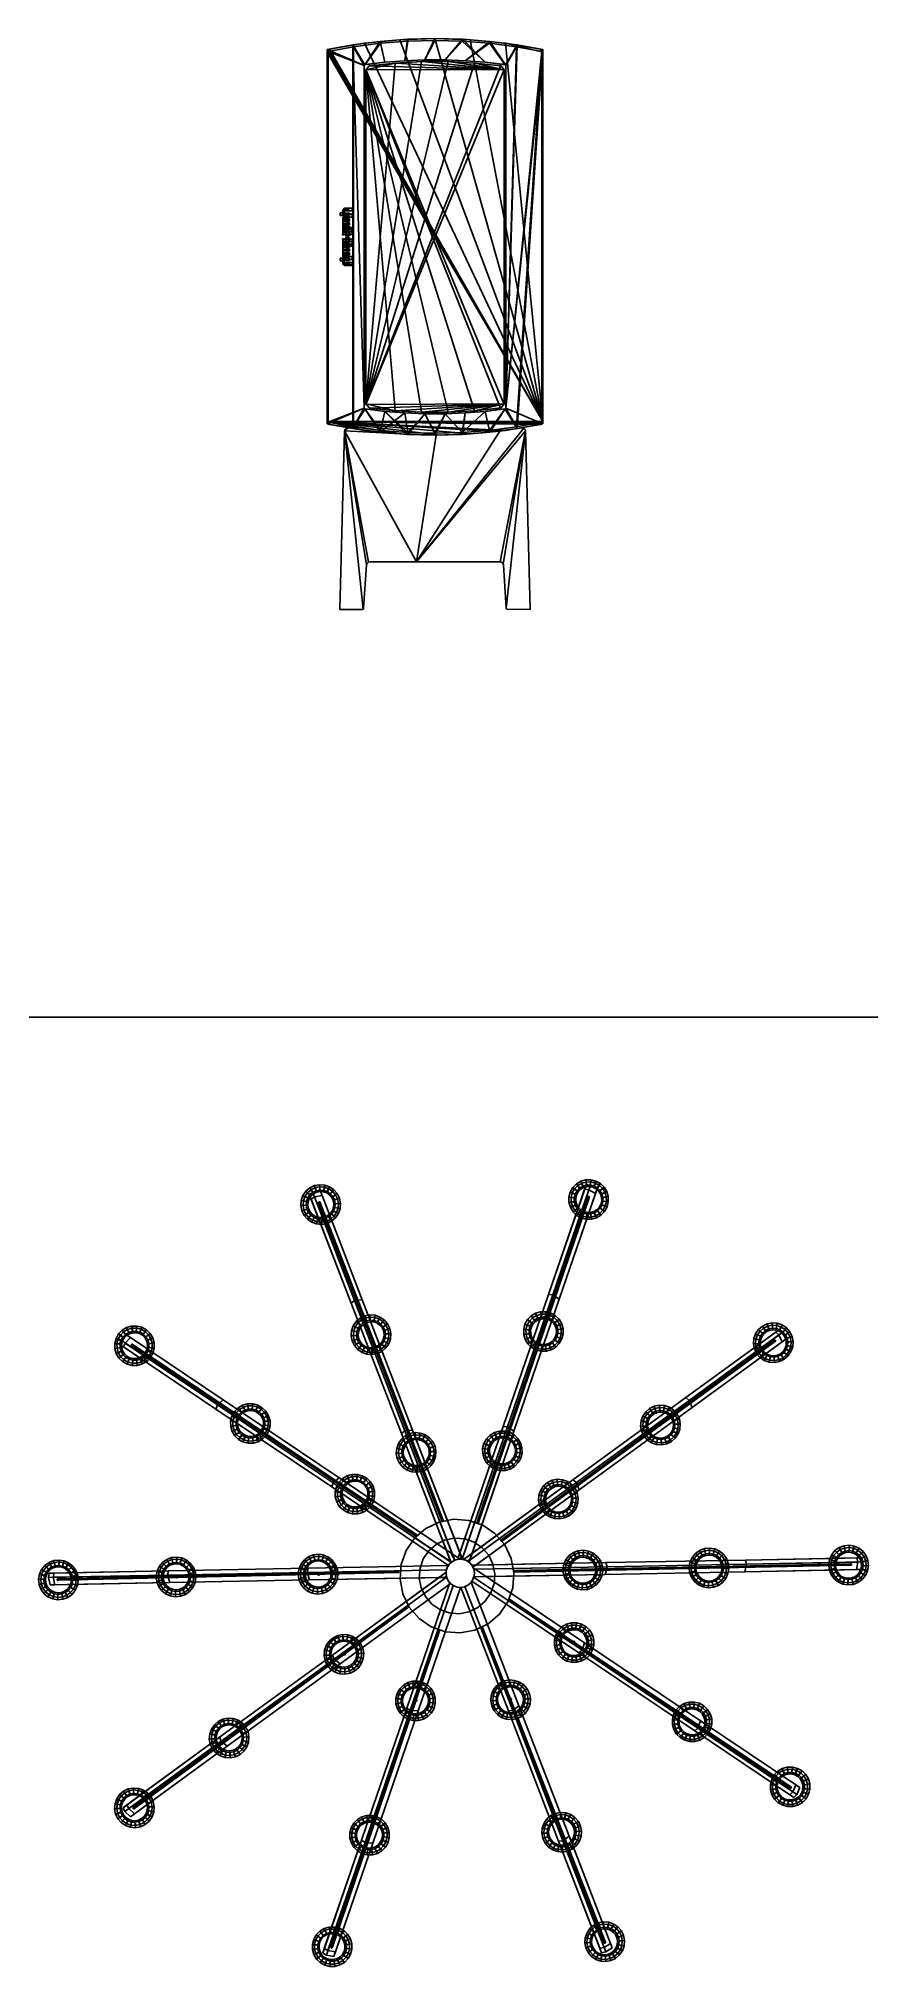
# Model space of a CAD drawing. Header units: inches. Extents: x -2 to 2474, y 1 to 287.
# Drawn here: x 164.87 to 168.66, y 173.72 to 182.53 of the extents above; entities that cross this region are included whole.
import ezdxf

# ---------------------------------------------------------------- set-up
doc = ezdxf.new("R2010")
doc.units = ezdxf.units.IN
doc.header["$MEASUREMENT"] = 0
doc.layers.add('DLX_LUM', color=7, linetype='Continuous', true_color=0xffd400)

msp = doc.modelspace()

# ---------------------------------------------------------------- linework, layer by layer
msp.add_line((162.44509, 178.05929), (204.61099, 178.05929))
at = {"layer": 'DLX_LUM'}
for points in [[(166.18602, 182.48068, 0), (166.30367, 182.50213, 0)], [(166.30367, 182.50213, 0), (166.18602, 182.48068, 0)], [(166.18602, 182.48068, 0), (166.30367, 182.50213, 0)], [(166.30367, 182.50213, 0), (166.18602, 182.48068, 0)], [(166.18602, 182.48068, 0), (166.30367, 182.50213, 0)], [(166.30367, 182.50213, 0), (166.18602, 182.48068, 0)], [(166.18602, 182.48068, 0), (166.30367, 182.50213, 0)], [(166.30367, 182.50213, 0), (166.18602, 182.48068, 0)], [(166.19044, 182.473, 0), (166.18602, 182.48068, 0)], [(166.18602, 182.48068, 0), (166.18602, 180.77027, 0)], [(166.19044, 182.473, 0), (166.18602, 182.48068, 0)], [(166.18602, 180.77027, 0), (166.18602, 182.48068, 0)], [(166.18602, 182.48068, 0), (166.19044, 182.473, 0)], [(166.18602, 182.48068, 0), (166.19044, 182.473, 0)], [(166.18602, 180.77027, 0), (166.18602, 182.48068, 0)], [(166.18602, 182.48068, 0), (166.18602, 180.77027, 0)], [(166.35556, 182.4084, 0), (166.18602, 182.48068, 0)], [(166.18602, 182.48068, 0), (166.35556, 182.4084, 0)], [(166.19044, 182.473, 0), (166.18602, 182.48068, 0)], [(166.18602, 182.48068, 0), (166.18602, 180.77027, 0)], [(166.19044, 182.473, 0), (166.18602, 182.48068, 0)], [(166.18602, 180.77027, 0), (166.18602, 182.48068, 0)], [(166.18602, 182.48068, 0), (166.19044, 182.473, 0)], [(166.18602, 182.48068, 0), (166.19044, 182.473, 0)], [(166.18602, 180.77027, 0), (166.18602, 182.48068, 0)], [(166.18602, 182.48068, 0), (166.18602, 180.77027, 0)], [(166.35556, 182.4084, 0), (166.18602, 182.48068, 0)], [(166.18602, 182.48068, 0), (166.35556, 182.4084, 0)], [(166.18602, 182.46884, 0), (166.18686, 182.47372, 0)], [(166.18686, 182.47372, 0), (166.18602, 182.46884, 0)], [(166.18602, 182.46884, 0), (166.18686, 182.47372, 0)], [(166.18686, 182.47372, 0), (166.18602, 182.46884, 0)], [(166.18686, 182.47371, 0), (166.18602, 182.46884, 0)], [(166.18602, 182.46884, 0), (166.18686, 182.47371, 0)], [(166.18686, 182.47371, 0), (166.18602, 182.46884, 0)], [(166.18602, 182.46884, 0), (166.18686, 182.47371, 0)], [(166.18602, 182.46884, 0), (166.18602, 182.46884, 0)], [(166.18602, 180.78209, 0), (166.18602, 182.46884, 0)], [(166.18602, 182.46884, 0), (166.18602, 182.46884, 0)], [(166.18602, 182.46884, 0), (166.18602, 180.78209, 0)], [(166.18602, 180.78209, 0), (166.18602, 182.46884, 0)], [(166.18602, 182.46884, 0), (167.17164, 180.78209, 0)], [(167.17164, 180.78209, 0), (166.18602, 182.46884, 0)], [(166.18602, 182.46884, 0), (166.18602, 180.78209, 0)], [(166.18602, 182.46884, 0), (166.18602, 182.46884, 0)], [(166.18602, 180.78209, 0), (166.18602, 182.46884, 0)], [(166.18602, 182.46884, 0), (166.18602, 182.46884, 0)], [(166.18602, 182.46884, 0), (166.18602, 180.78209, 0)], [(166.18602, 180.78209, 0), (166.18602, 182.46884, 0)], [(166.18602, 182.46884, 0), (167.17164, 180.78209, 0)], [(167.17164, 180.78209, 0), (166.18602, 182.46884, 0)], [(166.18602, 182.46884, 0), (166.18602, 180.78209, 0)], [(166.18686, 182.47372, 0), (166.19102, 182.47981, 0)], [(166.19102, 182.47981, 0), (166.18686, 182.47371, 0)], [(166.18686, 182.47371, 0), (166.19102, 182.47981, 0)], [(166.19102, 182.47981, 0), (166.18686, 182.47372, 0)], [(166.18686, 182.47372, 0), (166.19102, 182.47981, 0)], [(166.19102, 182.47981, 0), (166.18686, 182.47371, 0)], [(166.18686, 182.47371, 0), (166.19102, 182.47981, 0)], [(166.19102, 182.47981, 0), (166.18686, 182.47372, 0)], [(166.18686, 182.47372, 0), (166.18686, 182.47371, 0)], [(166.18686, 182.47371, 0), (166.18686, 182.47372, 0)], [(166.18686, 182.47372, 0), (166.18686, 182.47371, 0)], [(166.18686, 182.47371, 0), (166.18686, 182.47372, 0)], [(167.17164, 180.78209, 0), (166.18686, 182.47371, 0)], [(166.18686, 182.47371, 0), (167.17164, 180.78209, 0)], [(167.17164, 180.78209, 0), (166.18686, 182.47371, 0)], [(166.18686, 182.47371, 0), (167.17164, 180.78209, 0)], [(166.30704, 182.49426, 0), (166.19044, 182.473, 0)], [(166.19044, 182.473, 0), (166.30704, 182.49426, 0)], [(166.30704, 182.49426, 0), (166.19044, 182.473, 0)], [(166.19044, 182.473, 0), (166.30704, 182.49426, 0)], [(166.30704, 182.49426, 0), (166.19044, 182.473, 0)], [(166.19044, 182.473, 0), (166.30704, 182.49426, 0)], [(166.30704, 182.49426, 0), (166.19044, 182.473, 0)], [(166.19044, 182.473, 0), (166.30704, 182.49426, 0)], [(166.19044, 180.77793, 0), (166.19044, 182.473, 0)], [(166.19044, 182.473, 0), (166.19044, 180.77793, 0)], [(166.19044, 182.473, 0), (166.19044, 180.77793, 0)], [(166.19044, 180.77793, 0), (166.19044, 182.473, 0)], [(166.19044, 182.473, 0), (166.35556, 182.4084, 0)], [(166.35556, 182.4084, 0), (166.19044, 182.473, 0)], [(166.19044, 180.77793, 0), (166.19044, 182.473, 0)], [(166.19044, 182.473, 0), (166.19044, 180.77793, 0)], [(166.19044, 182.473, 0), (166.19044, 180.77793, 0)], [(166.19044, 180.77793, 0), (166.19044, 182.473, 0)], [(166.19044, 182.473, 0), (166.35556, 182.4084, 0)], [(166.35556, 182.4084, 0), (166.19044, 182.473, 0)], [(166.19764, 182.48305, 0), (166.19102, 182.47981, 0)], [(166.19102, 182.47981, 0), (166.19764, 182.48305, 0)], [(166.19102, 182.47981, 0), (166.19764, 182.48305, 0)], [(166.19764, 182.48305, 0), (166.19102, 182.47981, 0)], [(166.19764, 182.48305, 0), (166.19102, 182.47981, 0)], [(166.19102, 182.47981, 0), (166.19764, 182.48305, 0)], [(166.19102, 182.47981, 0), (166.19764, 182.48305, 0)], [(166.19764, 182.48305, 0), (166.19102, 182.47981, 0)], [(166.19102, 182.47981, 0), (166.19102, 182.47981, 0)], [(166.19102, 182.47981, 0), (166.19102, 182.47981, 0)], [(166.19102, 182.47981, 0), (167.17164, 180.78209, 0)], [(167.17164, 180.78209, 0), (166.19102, 182.47981, 0)], [(166.19102, 182.47981, 0), (166.19102, 182.47981, 0)], [(166.19102, 182.47981, 0), (166.19102, 182.47981, 0)], [(166.19102, 182.47981, 0), (167.17164, 180.78209, 0)], [(167.17164, 180.78209, 0), (166.19102, 182.47981, 0)], [(166.19764, 182.48305, 0), (166.35684, 182.50986, 0)], [(166.35684, 182.50986, 0), (166.19764, 182.48305, 0)], [(166.19764, 182.48305, 0), (166.35684, 182.50986, 0)], [(166.35684, 182.50986, 0), (166.19764, 182.48305, 0)], [(166.19764, 182.48305, 0), (166.35684, 182.50986, 0)], [(166.35684, 182.50986, 0), (166.19764, 182.48305, 0)], [(166.19764, 182.48305, 0), (166.35684, 182.50986, 0)], [(166.35684, 182.50986, 0), (166.19764, 182.48305, 0)], [(166.19764, 182.48305, 0), (166.19764, 182.48305, 0)], [(166.19764, 182.48305, 0), (166.19764, 182.48305, 0)], [(167.17164, 180.78209, 0), (166.19764, 182.48305, 0)], [(166.19764, 182.48305, 0), (167.17164, 180.78209, 0)], [(166.19764, 182.48305, 0), (166.19764, 182.48305, 0)], [(166.19764, 182.48305, 0), (166.19764, 182.48305, 0)], [(167.17164, 180.78209, 0), (166.19764, 182.48305, 0)], [(166.19764, 182.48305, 0), (167.17164, 180.78209, 0)], [(166.42816, 182.51836, 0), (166.30367, 182.50213, 0)], [(166.30367, 182.50213, 0), (166.42816, 182.51836, 0)], [(166.30367, 182.50213, 0), (166.42816, 182.51836, 0)], [(166.42816, 182.51836, 0), (166.30367, 182.50213, 0)], [(166.42816, 182.51836, 0), (166.30367, 182.50213, 0)], [(166.30367, 182.50213, 0), (166.42816, 182.51836, 0)], [(166.30367, 182.50213, 0), (166.42816, 182.51836, 0)], [(166.42816, 182.51836, 0), (166.30367, 182.50213, 0)], [(166.30367, 182.50213, 0), (166.30704, 182.49426, 0)], [(166.30367, 182.50213, 0), (166.30704, 182.49426, 0)], [(166.30704, 182.49426, 0), (166.30367, 182.50213, 0)], [(166.30704, 182.49426, 0), (166.30367, 182.50213, 0)], [(166.30367, 180.74883, 0), (166.30367, 182.50213, 0)], [(166.30367, 182.50213, 0), (166.35569, 180.84189, 0)], [(166.35569, 180.84189, 0), (166.30367, 182.50213, 0)], [(166.30367, 182.50213, 0), (166.35606, 182.41001, 0)], [(166.30367, 182.50213, 0), (166.30367, 180.74883, 0)], [(166.3582, 182.41195, 0), (166.30367, 182.50213, 0)], [(166.35673, 182.41093, 0), (166.30367, 182.50213, 0)], [(166.30367, 182.50213, 0), (166.35673, 182.41093, 0)], [(166.35606, 182.41001, 0), (166.30367, 182.50213, 0)], [(166.30367, 182.50213, 0), (166.3582, 182.41195, 0)], [(166.30367, 182.50213, 0), (166.30704, 182.49426, 0)], [(166.30367, 182.50213, 0), (166.30704, 182.49426, 0)], [(166.30704, 182.49426, 0), (166.30367, 182.50213, 0)], [(166.30704, 182.49426, 0), (166.30367, 182.50213, 0)], [(166.30367, 180.74883, 0), (166.30367, 182.50213, 0)], [(166.30367, 182.50213, 0), (166.35569, 180.84189, 0)], [(166.35569, 180.84189, 0), (166.30367, 182.50213, 0)], [(166.30367, 182.50213, 0), (166.35606, 182.41001, 0)], [(166.30367, 182.50213, 0), (166.30367, 180.74883, 0)], [(166.3582, 182.41195, 0), (166.30367, 182.50213, 0)], [(166.35673, 182.41093, 0), (166.30367, 182.50213, 0)], [(166.30367, 182.50213, 0), (166.35673, 182.41093, 0)], [(166.35606, 182.41001, 0), (166.30367, 182.50213, 0)], [(166.30367, 182.50213, 0), (166.3582, 182.41195, 0)], [(166.30704, 182.49426, 0), (166.30703, 180.75669, 0)], [(166.30703, 180.75669, 0), (166.30704, 182.49426, 0)], [(166.30704, 182.49426, 0), (166.30703, 180.75669, 0)], [(166.30703, 180.75669, 0), (166.30704, 182.49426, 0)], [(166.30704, 182.49426, 0), (166.43041, 182.51035, 0)], [(166.43041, 182.51035, 0), (166.30704, 182.49426, 0)], [(166.43041, 182.51035, 0), (166.30704, 182.49426, 0)], [(166.30704, 182.49426, 0), (166.43041, 182.51035, 0)], [(166.30704, 182.49426, 0), (166.43041, 182.51035, 0)], [(166.43041, 182.51035, 0), (166.30704, 182.49426, 0)], [(166.43041, 182.51035, 0), (166.30704, 182.49426, 0)], [(166.30704, 182.49426, 0), (166.43041, 182.51035, 0)], [(166.30704, 182.49426, 0), (166.35554, 182.40794, 0)], [(166.3582, 182.41195, 0), (166.30704, 182.49426, 0)], [(166.30704, 182.49426, 0), (166.3582, 182.41195, 0)], [(166.35554, 182.40794, 0), (166.30704, 182.49426, 0)], [(166.30704, 182.49426, 0), (166.35673, 182.41093, 0)], [(166.35673, 182.41093, 0), (166.30704, 182.49426, 0)], [(166.30704, 182.49426, 0), (166.35554, 182.40794, 0)], [(166.3582, 182.41195, 0), (166.30704, 182.49426, 0)], [(166.30704, 182.49426, 0), (166.3582, 182.41195, 0)], [(166.35554, 182.40794, 0), (166.30704, 182.49426, 0)], [(166.30704, 182.49426, 0), (166.35673, 182.41093, 0)], [(166.35673, 182.41093, 0), (166.30704, 182.49426, 0)], [(166.51748, 182.52597, 0), (166.35684, 182.50986, 0)], [(166.35684, 182.50986, 0), (166.51747, 182.52597, 0)], [(166.35684, 182.50986, 0), (166.51748, 182.52597, 0)], [(166.51747, 182.52597, 0), (166.35684, 182.50986, 0)], [(166.51748, 182.52597, 0), (166.35684, 182.50986, 0)], [(166.35684, 182.50986, 0), (166.51747, 182.52597, 0)], [(166.35684, 182.50986, 0), (166.51748, 182.52597, 0)], [(166.51747, 182.52597, 0), (166.35684, 182.50986, 0)], [(166.35684, 182.50986, 0), (166.35684, 182.50986, 0)], [(166.35684, 182.50986, 0), (166.35684, 182.50986, 0)], [(166.35684, 182.50986, 0), (167.17164, 180.78209, 0)], [(167.17164, 180.78209, 0), (166.35684, 182.50986, 0)], [(166.35684, 182.50986, 0), (166.35684, 182.50986, 0)], [(166.35684, 182.50986, 0), (166.35684, 182.50986, 0)], [(166.35684, 182.50986, 0), (167.17164, 180.78209, 0)], [(167.17164, 180.78209, 0), (166.35684, 182.50986, 0)], [(166.3579, 182.41181, 0), (166.42816, 182.51836, 0)], [(166.42816, 182.51836, 0), (166.3579, 182.41181, 0)], [(166.3579, 182.41181, 0), (166.42816, 182.51836, 0)], [(166.42816, 182.51836, 0), (166.3579, 182.41181, 0)], [(166.43041, 182.51035, 0), (166.3579, 182.41181, 0)], [(166.3579, 182.41181, 0), (166.43041, 182.51035, 0)], [(166.43041, 182.51035, 0), (166.3579, 182.41181, 0)], [(166.3579, 182.41181, 0), (166.43041, 182.51035, 0)], [(166.42816, 182.51836, 0), (166.55332, 182.52812, 0)], [(166.55332, 182.52812, 0), (166.42816, 182.51836, 0)], [(166.42816, 182.51836, 0), (166.55332, 182.52812, 0)], [(166.55332, 182.52812, 0), (166.42816, 182.51836, 0)], [(166.42816, 182.51836, 0), (166.55332, 182.52812, 0)], [(166.55332, 182.52812, 0), (166.42816, 182.51836, 0)], [(166.42816, 182.51836, 0), (166.55332, 182.52812, 0)], [(166.55332, 182.52812, 0), (166.42816, 182.51836, 0)], [(166.43041, 182.51035, 0), (166.42816, 182.51836, 0)], [(166.43041, 182.51035, 0), (166.42816, 182.51836, 0)], [(166.42816, 182.51836, 0), (166.43041, 182.51035, 0)], [(166.42816, 182.51836, 0), (166.43041, 182.51035, 0)], [(166.42816, 182.51836, 0), (166.45023, 182.42305, 0)], [(166.45023, 182.42305, 0), (166.42816, 182.51836, 0)], [(166.45023, 182.42305, 0), (166.42816, 182.51836, 0)], [(166.42816, 182.51836, 0), (166.45023, 182.42305, 0)], [(166.43041, 182.51035, 0), (166.42816, 182.51836, 0)], [(166.43041, 182.51035, 0), (166.42816, 182.51836, 0)], [(166.42816, 182.51836, 0), (166.43041, 182.51035, 0)], [(166.42816, 182.51836, 0), (166.43041, 182.51035, 0)], [(166.42816, 182.51836, 0), (166.45023, 182.42305, 0)], [(166.45023, 182.42305, 0), (166.42816, 182.51836, 0)], [(166.45023, 182.42305, 0), (166.42816, 182.51836, 0)], [(166.42816, 182.51836, 0), (166.45023, 182.42305, 0)], [(166.55445, 182.52002, 0), (166.43041, 182.51035, 0)], [(166.43041, 182.51035, 0), (166.55445, 182.52002, 0)], [(166.55445, 182.52002, 0), (166.43041, 182.51035, 0)], [(166.43041, 182.51035, 0), (166.55445, 182.52002, 0)], [(166.55445, 182.52002, 0), (166.43041, 182.51035, 0)], [(166.43041, 182.51035, 0), (166.55445, 182.52002, 0)], [(166.55445, 182.52002, 0), (166.43041, 182.51035, 0)], [(166.43041, 182.51035, 0), (166.55445, 182.52002, 0)], [(166.45023, 182.42305, 0), (166.43041, 182.51035, 0)], [(166.43041, 182.51035, 0), (166.45023, 182.42305, 0)], [(166.43041, 182.51035, 0), (166.45023, 182.42305, 0)], [(166.45023, 182.42305, 0), (166.43041, 182.51035, 0)], [(166.45023, 182.42305, 0), (166.43041, 182.51035, 0)], [(166.43041, 182.51035, 0), (166.45023, 182.42305, 0)], [(166.43041, 182.51035, 0), (166.45023, 182.42305, 0)], [(166.45023, 182.42305, 0), (166.43041, 182.51035, 0)], [(166.51747, 182.52597, 0), (166.67883, 182.53136, 0)], [(166.67883, 182.53136, 0), (166.51747, 182.52597, 0)], [(166.51747, 182.52597, 0), (166.67883, 182.53136, 0)], [(166.67883, 182.53136, 0), (166.51747, 182.52597, 0)], [(166.51747, 182.52597, 0), (166.51748, 182.52597, 0)], [(166.51748, 182.52597, 0), (166.51747, 182.52597, 0)], [(166.51747, 182.52597, 0), (166.51748, 182.52597, 0)], [(166.51748, 182.52597, 0), (166.51747, 182.52597, 0)], [(166.67883, 182.53136, 0), (166.51748, 182.52597, 0)], [(166.51748, 182.52597, 0), (166.67883, 182.53136, 0)], [(166.67883, 182.53136, 0), (166.51748, 182.52597, 0)], [(166.51748, 182.52597, 0), (166.67883, 182.53136, 0)], [(167.17164, 180.78209, 0), (166.51748, 182.52597, 0)], [(166.51748, 182.52597, 0), (167.17164, 180.78209, 0)], [(167.17164, 180.78209, 0), (166.51748, 182.52597, 0)], [(166.51748, 182.52597, 0), (167.17164, 180.78209, 0)], [(166.55332, 182.52812, 0), (166.54152, 182.43026, 0)], [(166.54152, 182.43026, 0), (166.55332, 182.52812, 0)], [(166.54152, 182.43026, 0), (166.55332, 182.52812, 0)], [(166.55332, 182.52812, 0), (166.54152, 182.43026, 0)], [(166.55332, 182.52812, 0), (166.54152, 182.43026, 0)], [(166.54152, 182.43026, 0), (166.55332, 182.52812, 0)], [(166.54152, 182.43026, 0), (166.55332, 182.52812, 0)], [(166.55332, 182.52812, 0), (166.54152, 182.43026, 0)], [(166.54152, 182.43026, 0), (166.55445, 182.52002, 0)], [(166.55445, 182.52002, 0), (166.54152, 182.43026, 0)], [(166.55445, 182.52002, 0), (166.54152, 182.43026, 0)], [(166.54152, 182.43026, 0), (166.55445, 182.52002, 0)], [(166.54152, 182.43026, 0), (166.55445, 182.52002, 0)], [(166.55445, 182.52002, 0), (166.54152, 182.43026, 0)], [(166.55445, 182.52002, 0), (166.54152, 182.43026, 0)], [(166.54152, 182.43026, 0), (166.55445, 182.52002, 0)], [(166.67883, 182.53138, 0), (166.55332, 182.52812, 0)], [(166.55332, 182.52812, 0), (166.67883, 182.53138, 0)], [(166.55332, 182.52812, 0), (166.67883, 182.53138, 0)], [(166.67883, 182.53138, 0), (166.55332, 182.52812, 0)], [(166.67883, 182.53138, 0), (166.55332, 182.52812, 0)], [(166.55332, 182.52812, 0), (166.67883, 182.53138, 0)], [(166.55332, 182.52812, 0), (166.67883, 182.53138, 0)], [(166.67883, 182.53138, 0), (166.55332, 182.52812, 0)], [(166.55332, 182.52812, 0), (166.55445, 182.52002, 0)], [(166.55332, 182.52812, 0), (166.55445, 182.52002, 0)], [(166.55445, 182.52002, 0), (166.55332, 182.52812, 0)], [(166.55445, 182.52002, 0), (166.55332, 182.52812, 0)], [(166.55332, 182.52812, 0), (166.55445, 182.52002, 0)], [(166.55332, 182.52812, 0), (166.55445, 182.52002, 0)], [(166.55445, 182.52002, 0), (166.55332, 182.52812, 0)], [(166.55445, 182.52002, 0), (166.55332, 182.52812, 0)], [(166.55445, 182.52002, 0), (166.67883, 182.52325, 0)], [(166.67883, 182.52325, 0), (166.55445, 182.52002, 0)], [(166.67883, 182.52325, 0), (166.55445, 182.52002, 0)], [(166.55445, 182.52002, 0), (166.67883, 182.52325, 0)], [(166.55445, 182.52002, 0), (166.67883, 182.52325, 0)], [(166.67883, 182.52325, 0), (166.55445, 182.52002, 0)], [(166.67883, 182.52325, 0), (166.55445, 182.52002, 0)], [(166.55445, 182.52002, 0), (166.67883, 182.52325, 0)], [(166.67883, 182.53138, 0), (166.63304, 182.43387, 0)], [(166.63304, 182.43387, 0), (166.67883, 182.53138, 0)], [(166.63304, 182.43387, 0), (166.67883, 182.53138, 0)], [(166.67883, 182.53138, 0), (166.63304, 182.43387, 0)], [(166.67883, 182.53138, 0), (166.63304, 182.43387, 0)], [(166.63304, 182.43387, 0), (166.67883, 182.53138, 0)], [(166.63304, 182.43387, 0), (166.67883, 182.53138, 0)], [(166.67883, 182.53138, 0), (166.63304, 182.43387, 0)], [(166.63304, 182.43387, 0), (166.67883, 182.52325, 0)], [(166.67883, 182.52325, 0), (166.63304, 182.43387, 0)], [(166.67883, 182.52325, 0), (166.63304, 182.43387, 0)], [(166.63304, 182.43387, 0), (166.67883, 182.52325, 0)], [(166.63304, 182.43387, 0), (166.67883, 182.52325, 0)], [(166.67883, 182.52325, 0), (166.63304, 182.43387, 0)], [(166.67883, 182.52325, 0), (166.63304, 182.43387, 0)], [(166.63304, 182.43387, 0), (166.67883, 182.52325, 0)], [(166.67883, 182.52325, 0), (166.67883, 182.53138, 0)], [(166.67883, 182.53138, 0), (166.80433, 182.52812, 0)], [(166.67883, 182.52325, 0), (166.67883, 182.53138, 0)], [(166.80433, 182.52812, 0), (166.67883, 182.53138, 0)], [(166.67883, 182.53138, 0), (166.67883, 182.52325, 0)], [(166.67883, 182.53138, 0), (166.67883, 182.52325, 0)], [(166.67883, 182.53138, 0), (166.80433, 182.52812, 0)], [(166.80433, 182.52812, 0), (166.67883, 182.53138, 0)], [(166.67883, 182.52325, 0), (166.67883, 182.53138, 0)], [(166.67883, 182.53138, 0), (166.80433, 182.52812, 0)], [(166.67883, 182.52325, 0), (166.67883, 182.53138, 0)], [(166.80433, 182.52812, 0), (166.67883, 182.53138, 0)], [(166.67883, 182.53138, 0), (166.67883, 182.52325, 0)], [(166.67883, 182.53138, 0), (166.67883, 182.52325, 0)], [(166.67883, 182.53138, 0), (166.80433, 182.52812, 0)], [(166.80433, 182.52812, 0), (166.67883, 182.53138, 0)], [(166.84018, 182.52597, 0), (166.67883, 182.53136, 0)], [(166.67883, 182.53136, 0), (166.67883, 182.53136, 0)], [(166.67883, 182.53136, 0), (166.84018, 182.52597, 0)], [(166.67883, 182.53136, 0), (166.67883, 182.53136, 0)], [(166.67883, 182.53136, 0), (166.84018, 182.52597, 0)], [(166.84018, 182.52597, 0), (166.67883, 182.53136, 0)], [(166.67883, 182.53136, 0), (167.17164, 180.78209, 0)], [(167.17164, 180.78209, 0), (166.67883, 182.53136, 0)], [(166.84018, 182.52597, 0), (166.67883, 182.53136, 0)], [(166.67883, 182.53136, 0), (166.67883, 182.53136, 0)], [(166.67883, 182.53136, 0), (166.84018, 182.52597, 0)], [(166.67883, 182.53136, 0), (166.67883, 182.53136, 0)], [(166.67883, 182.53136, 0), (166.84018, 182.52597, 0)], [(166.84018, 182.52597, 0), (166.67883, 182.53136, 0)], [(166.67883, 182.53136, 0), (167.17164, 180.78209, 0)], [(167.17164, 180.78209, 0), (166.67883, 182.53136, 0)], [(166.8032, 182.52002, 0), (166.67883, 182.52325, 0)], [(166.67883, 182.52325, 0), (166.8032, 182.52002, 0)], [(166.8032, 182.52002, 0), (166.67883, 182.52325, 0)], [(166.67883, 182.52325, 0), (166.8032, 182.52002, 0)], [(166.8032, 182.52002, 0), (166.67883, 182.52325, 0)], [(166.67883, 182.52325, 0), (166.8032, 182.52002, 0)], [(166.8032, 182.52002, 0), (166.67883, 182.52325, 0)], [(166.67883, 182.52325, 0), (166.8032, 182.52002, 0)], [(166.80433, 182.52812, 0), (166.72461, 182.43387, 0)], [(166.72461, 182.43387, 0), (166.80433, 182.52812, 0)], [(166.72461, 182.43387, 0), (166.80433, 182.52812, 0)], [(166.80433, 182.52812, 0), (166.72461, 182.43387, 0)], [(166.80433, 182.52812, 0), (166.72461, 182.43387, 0)], [(166.72461, 182.43387, 0), (166.80433, 182.52812, 0)], [(166.72461, 182.43387, 0), (166.80433, 182.52812, 0)], [(166.80433, 182.52812, 0), (166.72461, 182.43387, 0)], [(166.72461, 182.43387, 0), (166.8032, 182.52002, 0)], [(166.8032, 182.52002, 0), (166.72461, 182.43387, 0)], [(166.8032, 182.52002, 0), (166.72461, 182.43387, 0)], [(166.72461, 182.43387, 0), (166.8032, 182.52002, 0)], [(166.72461, 182.43387, 0), (166.8032, 182.52002, 0)], [(166.8032, 182.52002, 0), (166.72461, 182.43387, 0)], [(166.8032, 182.52002, 0), (166.72461, 182.43387, 0)], [(166.72461, 182.43387, 0), (166.8032, 182.52002, 0)], [(166.80433, 182.52812, 0), (166.8032, 182.52002, 0)], [(166.80433, 182.52812, 0), (166.8032, 182.52002, 0)], [(166.8032, 182.52002, 0), (166.80433, 182.52812, 0)], [(166.8032, 182.52002, 0), (166.80433, 182.52812, 0)], [(166.80433, 182.52812, 0), (166.8032, 182.52002, 0)], [(166.80433, 182.52812, 0), (166.8032, 182.52002, 0)], [(166.8032, 182.52002, 0), (166.80433, 182.52812, 0)], [(166.8032, 182.52002, 0), (166.80433, 182.52812, 0)], [(166.8032, 182.52002, 0), (166.92724, 182.51035, 0)], [(166.92724, 182.51035, 0), (166.8032, 182.52002, 0)], [(166.90742, 182.42305, 0), (166.8032, 182.52002, 0)], [(166.92724, 182.51035, 0), (166.8032, 182.52002, 0)], [(166.8032, 182.52002, 0), (166.90742, 182.42305, 0)], [(166.8032, 182.52002, 0), (166.92724, 182.51035, 0)], [(166.8032, 182.52002, 0), (166.92724, 182.51035, 0)], [(166.92724, 182.51035, 0), (166.8032, 182.52002, 0)], [(166.90742, 182.42305, 0), (166.8032, 182.52002, 0)], [(166.92724, 182.51035, 0), (166.8032, 182.52002, 0)], [(166.8032, 182.52002, 0), (166.90742, 182.42305, 0)], [(166.8032, 182.52002, 0), (166.92724, 182.51035, 0)], [(166.92949, 182.51836, 0), (166.80433, 182.52812, 0)], [(166.80433, 182.52812, 0), (166.92949, 182.51836, 0)], [(166.80433, 182.52812, 0), (166.90742, 182.42305, 0)], [(166.90742, 182.42305, 0), (166.80433, 182.52812, 0)], [(166.80433, 182.52812, 0), (166.92949, 182.51836, 0)], [(166.92949, 182.51836, 0), (166.80433, 182.52812, 0)], [(166.92949, 182.51836, 0), (166.80433, 182.52812, 0)], [(166.80433, 182.52812, 0), (166.92949, 182.51836, 0)], [(166.80433, 182.52812, 0), (166.90742, 182.42305, 0)], [(166.90742, 182.42305, 0), (166.80433, 182.52812, 0)], [(166.80433, 182.52812, 0), (166.92949, 182.51836, 0)], [(166.92949, 182.51836, 0), (166.80433, 182.52812, 0)], [(166.81613, 182.43026, 0), (166.92949, 182.51836, 0)], [(166.92949, 182.51836, 0), (166.81613, 182.43026, 0)], [(166.81613, 182.43026, 0), (166.92949, 182.51836, 0)], [(166.92949, 182.51836, 0), (166.81613, 182.43026, 0)], [(166.92724, 182.51035, 0), (166.81613, 182.43026, 0)], [(166.81613, 182.43026, 0), (166.92724, 182.51035, 0)], [(166.92724, 182.51035, 0), (166.81613, 182.43026, 0)], [(166.81613, 182.43026, 0), (166.92724, 182.51035, 0)], [(166.84018, 182.52597, 0), (166.84018, 182.52597, 0)], [(166.84018, 182.52597, 0), (167.00082, 182.50986, 0)], [(167.00082, 182.50986, 0), (166.84018, 182.52597, 0)], [(166.84018, 182.52597, 0), (166.84018, 182.52597, 0)], [(167.17164, 180.78209, 0), (166.84018, 182.52597, 0)], [(166.84018, 182.52597, 0), (167.00082, 182.50986, 0)], [(166.84018, 182.52597, 0), (167.17164, 180.78209, 0)], [(167.00082, 182.50986, 0), (166.84018, 182.52597, 0)], [(166.84018, 182.52597, 0), (166.84018, 182.52597, 0)], [(166.84018, 182.52597, 0), (167.00082, 182.50986, 0)], [(167.00082, 182.50986, 0), (166.84018, 182.52597, 0)], [(166.84018, 182.52597, 0), (166.84018, 182.52597, 0)], [(167.17164, 180.78209, 0), (166.84018, 182.52597, 0)], [(166.84018, 182.52597, 0), (167.00082, 182.50986, 0)], [(166.84018, 182.52597, 0), (167.17164, 180.78209, 0)], [(167.00082, 182.50986, 0), (166.84018, 182.52597, 0)], [(166.92724, 182.51035, 0), (166.92949, 182.51836, 0)], [(166.92724, 182.51035, 0), (166.92949, 182.51836, 0)], [(166.92949, 182.51836, 0), (166.92724, 182.51035, 0)], [(166.92949, 182.51836, 0), (166.92724, 182.51035, 0)], [(166.92724, 182.51035, 0), (166.92949, 182.51836, 0)], [(166.92724, 182.51035, 0), (166.92949, 182.51836, 0)], [(166.92949, 182.51836, 0), (166.92724, 182.51035, 0)], [(166.92949, 182.51836, 0), (166.92724, 182.51035, 0)], [(167.05062, 182.49426, 0), (166.92724, 182.51035, 0)], [(166.92724, 182.51035, 0), (167.05062, 182.49426, 0)], [(166.99836, 182.41225, 0), (166.92724, 182.51035, 0)], [(166.92724, 182.51035, 0), (166.99836, 182.41225, 0)], [(167.00092, 182.41093, 0), (166.92724, 182.51035, 0)], [(167.05062, 182.49426, 0), (166.92724, 182.51035, 0)], [(166.92724, 182.51035, 0), (167.00092, 182.41093, 0)], [(166.92724, 182.51035, 0), (166.99945, 182.41195, 0)], [(166.99945, 182.41195, 0), (166.92724, 182.51035, 0)], [(166.92724, 182.51035, 0), (167.05062, 182.49426, 0)], [(167.05062, 182.49426, 0), (166.92724, 182.51035, 0)], [(166.92724, 182.51035, 0), (167.05062, 182.49426, 0)], [(166.99836, 182.41225, 0), (166.92724, 182.51035, 0)], [(166.92724, 182.51035, 0), (166.99836, 182.41225, 0)], [(167.00092, 182.41093, 0), (166.92724, 182.51035, 0)], [(167.05062, 182.49426, 0), (166.92724, 182.51035, 0)], [(166.92724, 182.51035, 0), (167.00092, 182.41093, 0)], [(166.92724, 182.51035, 0), (166.99945, 182.41195, 0)], [(166.99945, 182.41195, 0), (166.92724, 182.51035, 0)], [(166.92724, 182.51035, 0), (167.05062, 182.49426, 0)], [(166.92949, 182.51836, 0), (167.05398, 182.50213, 0)], [(167.05398, 182.50213, 0), (166.92949, 182.51836, 0)], [(166.92949, 182.51836, 0), (166.99836, 182.41225, 0)], [(166.99836, 182.41225, 0), (166.92949, 182.51836, 0)], [(166.92949, 182.51836, 0), (167.00092, 182.41093, 0)], [(167.00092, 182.41093, 0), (166.92949, 182.51836, 0)], [(166.92949, 182.51836, 0), (167.05398, 182.50213, 0)], [(166.99945, 182.41195, 0), (166.92949, 182.51836, 0)], [(167.05398, 182.50213, 0), (166.92949, 182.51836, 0)], [(166.92949, 182.51836, 0), (166.99945, 182.41195, 0)], [(166.92949, 182.51836, 0), (167.05398, 182.50213, 0)], [(167.05398, 182.50213, 0), (166.92949, 182.51836, 0)], [(166.92949, 182.51836, 0), (166.99836, 182.41225, 0)], [(166.99836, 182.41225, 0), (166.92949, 182.51836, 0)], [(166.92949, 182.51836, 0), (167.00092, 182.41093, 0)], [(167.00092, 182.41093, 0), (166.92949, 182.51836, 0)], [(166.92949, 182.51836, 0), (167.05398, 182.50213, 0)], [(166.99945, 182.41195, 0), (166.92949, 182.51836, 0)], [(167.05398, 182.50213, 0), (166.92949, 182.51836, 0)], [(166.92949, 182.51836, 0), (166.99945, 182.41195, 0)], [(167.16002, 182.48305, 0), (167.00082, 182.50986, 0)], [(167.00082, 182.50986, 0), (167.00082, 182.50986, 0)], [(167.00082, 182.50986, 0), (167.16002, 182.48305, 0)], [(167.00082, 182.50986, 0), (167.00082, 182.50986, 0)], [(167.17164, 182.46884, 0), (167.00082, 182.50986, 0)], [(167.00082, 182.50986, 0), (167.16002, 182.48305, 0)], [(167.00082, 182.50986, 0), (167.17164, 182.46884, 0)], [(167.16002, 182.48305, 0), (167.00082, 182.50986, 0)], [(167.00082, 182.50986, 0), (167.17164, 180.78209, 0)], [(167.17164, 180.78209, 0), (167.00082, 182.50986, 0)], [(167.16002, 182.48305, 0), (167.00082, 182.50986, 0)], [(167.00082, 182.50986, 0), (167.00082, 182.50986, 0)], [(167.00082, 182.50986, 0), (167.16002, 182.48305, 0)], [(167.00082, 182.50986, 0), (167.00082, 182.50986, 0)], [(167.17164, 182.46884, 0), (167.00082, 182.50986, 0)], [(167.00082, 182.50986, 0), (167.16002, 182.48305, 0)], [(167.00082, 182.50986, 0), (167.17164, 182.46884, 0)], [(167.16002, 182.48305, 0), (167.00082, 182.50986, 0)], [(167.00082, 182.50986, 0), (167.17164, 180.78209, 0)], [(167.17164, 180.78209, 0), (167.00082, 182.50986, 0)], [(167.00159, 182.41001, 0), (167.05398, 182.50213, 0)], [(167.05398, 182.50213, 0), (167.00159, 182.41001, 0)], [(167.00159, 182.41001, 0), (167.05398, 182.50213, 0)], [(167.05398, 182.50213, 0), (167.00159, 182.41001, 0)], [(167.00159, 182.41001, 0), (167.05062, 182.49426, 0)], [(167.05062, 182.49426, 0), (167.00159, 182.41001, 0)], [(167.00159, 182.41001, 0), (167.05062, 182.49426, 0)], [(167.05062, 182.49426, 0), (167.00159, 182.41001, 0)], [(167.00196, 180.84189, 0), (167.05398, 182.50213, 0)], [(167.05398, 182.50213, 0), (167.00196, 180.84189, 0)], [(167.00196, 180.84189, 0), (167.05398, 182.50213, 0)], [(167.05398, 182.50213, 0), (167.00196, 180.84189, 0)], [(167.00196, 180.84189, 0), (167.05062, 182.49426, 0)], [(167.05062, 182.49426, 0), (167.00196, 180.84189, 0)], [(167.00196, 180.84189, 0), (167.05062, 182.49426, 0)], [(167.05062, 182.49426, 0), (167.00196, 180.84189, 0)], [(167.05398, 182.50213, 0), (167.00209, 182.4084, 0)], [(167.00209, 182.4084, 0), (167.05398, 182.50213, 0)], [(167.05398, 182.50213, 0), (167.00209, 182.4084, 0)], [(167.00209, 182.4084, 0), (167.05398, 182.50213, 0)], [(167.00209, 182.4084, 0), (167.05062, 182.49426, 0)], [(167.05062, 182.49426, 0), (167.00209, 182.4084, 0)], [(167.00209, 182.4084, 0), (167.05062, 182.49426, 0)], [(167.05062, 182.49426, 0), (167.00209, 182.4084, 0)], [(167.17163, 182.48068, 0), (167.00211, 180.84301, 0)], [(167.00211, 180.84301, 0), (167.17163, 182.48068, 0)], [(167.17163, 182.48068, 0), (167.00211, 180.84301, 0)], [(167.00211, 180.84301, 0), (167.17163, 182.48068, 0)], [(167.00211, 180.84301, 0), (167.16722, 182.473, 0)], [(167.16722, 182.473, 0), (167.00211, 180.84301, 0)], [(167.00211, 180.84301, 0), (167.16722, 182.473, 0)], [(167.16722, 182.473, 0), (167.00211, 180.84301, 0)], [(167.05398, 182.50213, 0), (167.05062, 182.49426, 0)], [(167.05398, 182.50213, 0), (167.05062, 182.49426, 0)], [(167.05062, 182.49426, 0), (167.05398, 182.50213, 0)], [(167.05062, 182.49426, 0), (167.05398, 182.50213, 0)], [(167.05398, 182.50213, 0), (167.05062, 182.49426, 0)], [(167.05398, 182.50213, 0), (167.05062, 182.49426, 0)], [(167.05062, 182.49426, 0), (167.05398, 182.50213, 0)], [(167.05062, 182.49426, 0), (167.05398, 182.50213, 0)], [(167.05062, 182.49426, 0), (167.16722, 182.473, 0)], [(167.16722, 182.473, 0), (167.05062, 182.49426, 0)], [(167.16722, 182.473, 0), (167.05062, 182.49426, 0)], [(167.05062, 182.49426, 0), (167.16722, 182.473, 0)], [(167.05062, 182.49426, 0), (167.16722, 182.473, 0)], [(167.16722, 182.473, 0), (167.05062, 182.49426, 0)], [(167.16722, 182.473, 0), (167.05062, 182.49426, 0)], [(167.05062, 182.49426, 0), (167.16722, 182.473, 0)], [(167.16722, 182.473, 0), (167.05063, 180.75669, 0)], [(167.05063, 180.75669, 0), (167.16722, 182.473, 0)], [(167.16722, 182.473, 0), (167.05063, 180.75669, 0)], [(167.05063, 180.75669, 0), (167.16722, 182.473, 0)], [(167.17163, 182.48068, 0), (167.05398, 182.50213, 0)], [(167.05398, 182.50213, 0), (167.17163, 182.48068, 0)], [(167.05398, 182.50213, 0), (167.17163, 182.48068, 0)], [(167.17163, 182.48068, 0), (167.05398, 182.50213, 0)], [(167.17163, 182.48068, 0), (167.05398, 182.50213, 0)], [(167.05398, 182.50213, 0), (167.17163, 182.48068, 0)], [(167.05398, 182.50213, 0), (167.17163, 182.48068, 0)], [(167.17163, 182.48068, 0), (167.05398, 182.50213, 0)], [(167.05399, 180.74883, 0), (167.17163, 182.48068, 0)], [(167.17163, 182.48068, 0), (167.05399, 180.74883, 0)], [(167.05399, 180.74883, 0), (167.17163, 182.48068, 0)], [(167.17163, 182.48068, 0), (167.05399, 180.74883, 0)], [(167.16002, 182.48305, 0), (167.16002, 182.48305, 0)], [(167.16002, 182.48305, 0), (167.16463, 182.48126, 0)], [(167.16463, 182.48126, 0), (167.16002, 182.48305, 0)], [(167.16002, 182.48305, 0), (167.16002, 182.48305, 0)], [(167.16002, 182.48305, 0), (167.16463, 182.48126, 0)], [(167.16463, 182.48126, 0), (167.16002, 182.48305, 0)], [(167.16002, 182.48305, 0), (167.17164, 182.46884, 0)], [(167.17164, 182.46884, 0), (167.16002, 182.48305, 0)], [(167.16002, 182.48305, 0), (167.16002, 182.48305, 0)], [(167.16002, 182.48305, 0), (167.16463, 182.48126, 0)], [(167.16463, 182.48126, 0), (167.16002, 182.48305, 0)], [(167.16002, 182.48305, 0), (167.16002, 182.48305, 0)], [(167.16002, 182.48305, 0), (167.16463, 182.48126, 0)], [(167.16463, 182.48126, 0), (167.16002, 182.48305, 0)], [(167.16002, 182.48305, 0), (167.17164, 182.46884, 0)], [(167.17164, 182.46884, 0), (167.16002, 182.48305, 0)], [(167.16977, 182.47598, 0), (167.16463, 182.48126, 0)], [(167.16463, 182.48126, 0), (167.16463, 182.48126, 0)], [(167.16463, 182.48126, 0), (167.16977, 182.47598, 0)], [(167.16463, 182.48126, 0), (167.16463, 182.48126, 0)], [(167.16463, 182.48126, 0), (167.17164, 182.46884, 0)], [(167.16463, 182.48126, 0), (167.16977, 182.47598, 0)], [(167.17164, 182.46884, 0), (167.16463, 182.48126, 0)], [(167.16977, 182.47598, 0), (167.16463, 182.48126, 0)], [(167.16977, 182.47598, 0), (167.16463, 182.48126, 0)], [(167.16463, 182.48126, 0), (167.16463, 182.48126, 0)], [(167.16463, 182.48126, 0), (167.16977, 182.47598, 0)], [(167.16463, 182.48126, 0), (167.16463, 182.48126, 0)], [(167.16463, 182.48126, 0), (167.17164, 182.46884, 0)], [(167.16463, 182.48126, 0), (167.16977, 182.47598, 0)], [(167.17164, 182.46884, 0), (167.16463, 182.48126, 0)], [(167.16977, 182.47598, 0), (167.16463, 182.48126, 0)], [(167.16722, 182.473, 0), (167.17163, 182.48068, 0)], [(167.16722, 182.473, 0), (167.17163, 182.48068, 0)], [(167.17163, 182.48068, 0), (167.16722, 182.473, 0)], [(167.17163, 182.48068, 0), (167.16722, 182.473, 0)], [(167.16722, 182.473, 0), (167.17163, 182.48068, 0)], [(167.16722, 182.473, 0), (167.17163, 182.48068, 0)], [(167.17163, 182.48068, 0), (167.16722, 182.473, 0)], [(167.17163, 182.48068, 0), (167.16722, 182.473, 0)], [(167.16722, 180.77793, 0), (167.16722, 182.473, 0)], [(167.16722, 182.473, 0), (167.16722, 180.77793, 0)], [(167.16722, 180.77793, 0), (167.16722, 182.473, 0)], [(167.16722, 182.473, 0), (167.16722, 180.77793, 0)], [(167.16722, 180.77793, 0), (167.16722, 182.473, 0)], [(167.16722, 182.473, 0), (167.16722, 180.77793, 0)], [(167.16722, 180.77793, 0), (167.16722, 182.473, 0)], [(167.16722, 182.473, 0), (167.16722, 180.77793, 0)], [(167.16977, 182.47598, 0), (167.16977, 182.47598, 0)], [(167.16977, 182.47598, 0), (167.17164, 182.46884, 0)], [(167.17164, 182.46884, 0), (167.16977, 182.47598, 0)], [(167.16977, 182.47598, 0), (167.16977, 182.47598, 0)], [(167.16977, 182.47598, 0), (167.17164, 182.46884, 0)], [(167.17164, 182.46884, 0), (167.16977, 182.47598, 0)], [(167.16977, 182.47598, 0), (167.16977, 182.47598, 0)], [(167.16977, 182.47598, 0), (167.17164, 182.46884, 0)], [(167.17164, 182.46884, 0), (167.16977, 182.47598, 0)], [(167.16977, 182.47598, 0), (167.16977, 182.47598, 0)], [(167.16977, 182.47598, 0), (167.17164, 182.46884, 0)], [(167.17164, 182.46884, 0), (167.16977, 182.47598, 0)], [(167.17163, 182.48068, 0), (167.17163, 180.77027, 0)], [(167.17163, 180.77027, 0), (167.17163, 182.48068, 0)], [(167.17163, 182.48068, 0), (167.17163, 180.77027, 0)], [(167.17163, 180.77027, 0), (167.17163, 182.48068, 0)], [(167.17163, 182.48068, 0), (167.17163, 180.77027, 0)], [(167.17163, 180.77027, 0), (167.17163, 182.48068, 0)], [(167.17163, 182.48068, 0), (167.17163, 180.77027, 0)], [(167.17163, 180.77027, 0), (167.17163, 182.48068, 0)], [(167.17164, 180.78209, 0), (167.17164, 182.46884, 0)], [(167.17164, 182.46884, 0), (167.17164, 182.46884, 0)], [(167.17164, 182.46884, 0), (167.17164, 180.78209, 0)], [(167.17164, 182.46884, 0), (167.17164, 182.46884, 0)], [(167.17164, 182.46884, 0), (167.17164, 180.78209, 0)], [(167.17164, 180.78209, 0), (167.17164, 182.46884, 0)], [(167.17164, 180.78209, 0), (167.17164, 182.46884, 0)], [(167.17164, 182.46884, 0), (167.17164, 182.46884, 0)], [(167.17164, 182.46884, 0), (167.17164, 180.78209, 0)], [(167.17164, 182.46884, 0), (167.17164, 182.46884, 0)], [(167.17164, 182.46884, 0), (167.17164, 180.78209, 0)], [(167.17164, 180.78209, 0), (167.17164, 182.46884, 0)], [(166.35554, 182.40794, 0), (166.35606, 182.41001, 0)], [(166.35606, 182.41001, 0), (166.35554, 182.40794, 0)], [(166.35606, 182.41001, 0), (166.35554, 182.40794, 0)], [(166.35554, 182.40794, 0), (166.35606, 182.41001, 0)], [(166.35554, 182.40794, 0), (166.35606, 182.41001, 0)], [(166.35606, 182.41001, 0), (166.35554, 182.40794, 0)], [(166.35606, 182.41001, 0), (166.35554, 182.40794, 0)], [(166.35554, 182.40794, 0), (166.35606, 182.41001, 0)], [(166.35556, 182.4084, 0), (166.35554, 180.84301, 0)], [(166.35554, 180.84301, 0), (166.35556, 182.4084, 0)], [(166.35556, 182.4084, 0), (166.35554, 180.84301, 0)], [(166.35554, 180.84301, 0), (166.35556, 182.4084, 0)], [(166.35556, 182.4084, 0), (166.35554, 180.84301, 0)], [(166.35554, 180.84301, 0), (166.35556, 182.4084, 0)], [(166.35556, 182.4084, 0), (166.35554, 180.84301, 0)], [(166.35554, 180.84301, 0), (166.35556, 182.4084, 0)], [(166.35554, 182.40794, 0), (166.35554, 182.40794, 0)], [(166.35554, 182.40794, 0), (166.35569, 180.84189, 0)], [(166.35569, 180.84189, 0), (166.35554, 182.40794, 0)], [(166.35554, 182.40794, 0), (166.35554, 182.40794, 0)], [(166.35554, 182.40794, 0), (166.35569, 180.84189, 0)], [(166.35569, 180.84189, 0), (166.35554, 182.40794, 0)], [(166.35554, 182.40794, 0), (166.35554, 182.40794, 0)], [(166.35554, 182.40794, 0), (166.35569, 180.84189, 0)], [(166.35569, 180.84189, 0), (166.35554, 182.40794, 0)], [(166.35554, 182.40794, 0), (166.35554, 182.40794, 0)], [(166.35554, 182.40794, 0), (166.35569, 180.84189, 0)], [(166.35569, 180.84189, 0), (166.35554, 182.40794, 0)], [(166.35556, 182.4084, 0), (166.35673, 182.41093, 0)], [(166.35673, 182.41093, 0), (166.35556, 182.4084, 0)], [(166.35673, 182.41093, 0), (166.35556, 182.4084, 0)], [(166.35556, 182.4084, 0), (166.35673, 182.41093, 0)], [(166.35556, 182.4084, 0), (166.35673, 182.41093, 0)], [(166.35673, 182.41093, 0), (166.35556, 182.4084, 0)], [(166.35673, 182.41093, 0), (166.35556, 182.4084, 0)], [(166.35556, 182.4084, 0), (166.35673, 182.41093, 0)], [(166.35556, 182.4084, 0), (166.35556, 182.4084, 0)], [(166.35556, 182.4084, 0), (166.35556, 182.4084, 0)], [(166.35556, 182.4084, 0), (166.35556, 182.4084, 0)], [(166.35556, 182.4084, 0), (166.35556, 182.4084, 0)], [(166.3582, 182.41195, 0), (166.35606, 182.41001, 0)], [(166.35606, 182.41001, 0), (166.3582, 182.41195, 0)], [(166.35606, 182.41001, 0), (166.3582, 182.41195, 0)], [(166.3582, 182.41195, 0), (166.35606, 182.41001, 0)], [(166.3582, 182.41195, 0), (166.35606, 182.41001, 0)], [(166.35606, 182.41001, 0), (166.3582, 182.41195, 0)], [(166.35606, 182.41001, 0), (166.3582, 182.41195, 0)], [(166.3582, 182.41195, 0), (166.35606, 182.41001, 0)], [(166.35606, 182.41001, 0), (166.35606, 182.41001, 0)], [(166.35606, 182.41001, 0), (166.35606, 182.41001, 0)], [(166.35606, 182.41001, 0), (166.35606, 182.41001, 0)], [(166.35606, 182.41001, 0), (166.35606, 182.41001, 0)], [(166.3579, 182.41181, 0), (166.35673, 182.41093, 0)], [(166.35673, 182.41093, 0), (166.3579, 182.41181, 0)], [(166.3579, 182.41181, 0), (166.35673, 182.41093, 0)], [(166.35673, 182.41093, 0), (166.3579, 182.41181, 0)], [(166.3579, 182.41181, 0), (166.35673, 182.41093, 0)], [(166.35673, 182.41093, 0), (166.3579, 182.41181, 0)], [(166.3579, 182.41181, 0), (166.35673, 182.41093, 0)], [(166.35673, 182.41093, 0), (166.3579, 182.41181, 0)], [(166.35673, 182.41093, 0), (166.35673, 182.41093, 0)], [(166.35673, 182.41093, 0), (166.35673, 182.41093, 0)], [(166.35673, 182.41093, 0), (166.35673, 182.41093, 0)], [(166.35673, 182.41093, 0), (166.35673, 182.41093, 0)], [(166.3579, 182.41181, 0), (166.35929, 182.41225, 0)], [(166.35929, 182.41225, 0), (166.3579, 182.41181, 0)], [(166.35929, 182.41225, 0), (166.3579, 182.41181, 0)], [(166.3579, 182.41181, 0), (166.35929, 182.41225, 0)], [(166.3579, 182.41181, 0), (166.35929, 182.41225, 0)], [(166.35929, 182.41225, 0), (166.3579, 182.41181, 0)], [(166.35929, 182.41225, 0), (166.3579, 182.41181, 0)], [(166.3579, 182.41181, 0), (166.35929, 182.41225, 0)], [(166.3579, 182.41181, 0), (166.3579, 182.41181, 0)], [(166.3579, 182.41181, 0), (166.3579, 182.41181, 0)], [(166.3579, 182.41181, 0), (166.3579, 182.41181, 0)], [(166.3579, 182.41181, 0), (166.3579, 182.41181, 0)], [(166.3582, 182.41195, 0), (166.45023, 182.42305, 0)], [(166.45023, 182.42305, 0), (166.3582, 182.41195, 0)], [(166.45023, 182.42305, 0), (166.3582, 182.41195, 0)], [(166.3582, 182.41195, 0), (166.45023, 182.42305, 0)], [(166.3582, 182.41195, 0), (166.45023, 182.42305, 0)], [(166.45023, 182.42305, 0), (166.3582, 182.41195, 0)], [(166.45023, 182.42305, 0), (166.3582, 182.41195, 0)], [(166.3582, 182.41195, 0), (166.45023, 182.42305, 0)], [(166.3582, 182.41195, 0), (166.3582, 182.41195, 0)], [(166.3582, 182.41195, 0), (166.3582, 182.41195, 0)], [(166.3582, 182.41195, 0), (166.3582, 182.41195, 0)], [(166.3582, 182.41195, 0), (166.3582, 182.41195, 0)], [(166.45023, 182.42305, 0), (166.35929, 182.41225, 0)], [(166.35929, 182.41225, 0), (166.45023, 182.42305, 0)], [(166.45023, 182.42305, 0), (166.35929, 182.41225, 0)], [(166.35929, 182.41225, 0), (166.45023, 182.42305, 0)], [(166.45023, 182.42305, 0), (166.35929, 182.41225, 0)], [(166.35929, 182.41225, 0), (166.45023, 182.42305, 0)], [(166.45023, 182.42305, 0), (166.35929, 182.41225, 0)], [(166.35929, 182.41225, 0), (166.45023, 182.42305, 0)], [(166.35929, 182.41225, 0), (166.35929, 182.41225, 0)], [(166.35929, 182.41225, 0), (166.35929, 182.41225, 0)], [(166.35929, 182.41225, 0), (166.35929, 182.41225, 0)], [(166.35929, 182.41225, 0), (166.35929, 182.41225, 0)], [(166.36329, 180.85974, 0), (166.73831, 182.42584, 0)], [(166.73831, 182.42584, 0), (166.36329, 180.85974, 0)], [(166.73831, 182.42584, 0), (166.36329, 180.85974, 0)], [(166.36329, 180.85974, 0), (166.73831, 182.42584, 0)], [(166.73831, 182.42584, 0), (166.36329, 180.85974, 0)], [(166.36329, 180.85974, 0), (166.73831, 182.42584, 0)], [(166.36329, 180.85974, 0), (166.73831, 182.42584, 0)], [(166.73831, 182.42584, 0), (166.36329, 180.85974, 0)], [(166.36329, 180.85974, 0), (166.6178, 182.42579, 0)], [(166.6178, 182.42579, 0), (166.36329, 180.85974, 0)], [(166.6178, 182.42579, 0), (166.36329, 180.85974, 0)], [(166.36329, 180.85974, 0), (166.6178, 182.42579, 0)], [(166.6178, 182.42579, 0), (166.36329, 180.85974, 0)], [(166.36329, 180.85974, 0), (166.6178, 182.42579, 0)], [(166.36329, 180.85974, 0), (166.6178, 182.42579, 0)], [(166.6178, 182.42579, 0), (166.36329, 180.85974, 0)], [(166.36329, 180.85974, 0), (166.85865, 182.41963, 0)], [(166.85865, 182.41963, 0), (166.36329, 180.85974, 0)], [(166.85865, 182.41963, 0), (166.36329, 180.85974, 0)], [(166.36329, 180.85974, 0), (166.85865, 182.41963, 0)], [(166.85865, 182.41963, 0), (166.36329, 180.85974, 0)], [(166.36329, 180.85974, 0), (166.85865, 182.41963, 0)], [(166.36329, 180.85974, 0), (166.85865, 182.41963, 0)], [(166.85865, 182.41963, 0), (166.36329, 180.85974, 0)], [(166.36329, 180.85974, 0), (166.49746, 182.41945, 0)], [(166.49746, 182.41945, 0), (166.36329, 180.85974, 0)], [(166.49746, 182.41945, 0), (166.36329, 180.85974, 0)], [(166.36329, 182.38798, 0), (166.49746, 182.41945, 0)], [(166.36329, 180.85974, 0), (166.49746, 182.41945, 0)], [(166.49746, 182.41945, 0), (166.36329, 182.38798, 0)], [(166.49746, 182.41945, 0), (166.36329, 182.38798, 0)], [(166.36329, 182.38798, 0), (166.49746, 182.41945, 0)], [(166.36329, 182.38798, 0), (166.49746, 182.41945, 0)], [(166.49746, 182.41945, 0), (166.36329, 182.38798, 0)], [(166.49746, 182.41945, 0), (166.36329, 182.38798, 0)], [(166.36329, 180.85974, 0), (166.49746, 182.41945, 0)], [(166.36329, 182.38798, 0), (166.49746, 182.41945, 0)], [(166.49746, 182.41945, 0), (166.36329, 180.85974, 0)], [(166.49746, 182.41945, 0), (166.36329, 180.85974, 0)], [(166.36329, 180.85974, 0), (166.49746, 182.41945, 0)], [(166.36329, 180.85974, 0), (166.97851, 182.40718, 0)], [(166.97851, 182.40718, 0), (166.36329, 180.85974, 0)], [(166.97851, 182.40718, 0), (166.36329, 180.85974, 0)], [(166.36329, 180.85974, 0), (166.97851, 182.40718, 0)], [(166.97851, 182.40718, 0), (166.36329, 180.85974, 0)], [(166.36329, 180.85974, 0), (166.97851, 182.40718, 0)], [(166.36329, 180.85974, 0), (166.97851, 182.40718, 0)], [(166.97851, 182.40718, 0), (166.36329, 180.85974, 0)], [(166.36329, 182.38798, 0), (166.37761, 182.40688, 0)], [(166.37761, 182.40688, 0), (166.36329, 182.38798, 0)], [(166.37761, 182.40688, 0), (166.36329, 182.38798, 0)], [(166.36329, 182.38798, 0), (166.37761, 182.40688, 0)], [(166.36329, 182.38798, 0), (166.37761, 182.40688, 0)], [(166.37761, 182.40688, 0), (166.36329, 182.38798, 0)], [(166.36329, 182.38798, 0), (166.37761, 182.40688, 0)], [(166.37761, 182.40688, 0), (166.36329, 182.38798, 0)], [(166.36329, 182.38798, 0), (166.37761, 182.40688, 0)], [(166.37761, 182.40688, 0), (166.36329, 182.38798, 0)], [(166.37761, 182.40688, 0), (166.36329, 182.38798, 0)], [(166.36329, 182.38798, 0), (166.37761, 182.40688, 0)], [(166.36329, 180.85974, 0), (166.99525, 182.39045, 0)], [(166.99525, 182.39045, 0), (166.36329, 180.85974, 0)], [(166.99525, 182.39045, 0), (166.36329, 180.85974, 0)], [(166.36329, 180.85974, 0), (166.99525, 182.39045, 0)], [(166.99525, 182.39045, 0), (166.36329, 180.85974, 0)], [(166.36329, 180.85974, 0), (166.99525, 182.39045, 0)], [(166.36329, 180.85974, 0), (166.99525, 182.39045, 0)], [(166.99525, 182.39045, 0), (166.36329, 180.85974, 0)], [(166.36329, 182.38798, 0), (166.36329, 182.38798, 0)], [(166.36329, 182.38798, 0), (166.36329, 182.38798, 0)], [(166.36329, 180.85974, 0), (166.36329, 182.38798, 0)], [(166.36329, 182.38798, 0), (166.36329, 182.38798, 0)], [(166.36329, 182.38798, 0), (166.36329, 180.85974, 0)], [(166.36329, 182.38798, 0), (166.36329, 182.38798, 0)], [(166.36329, 182.38798, 0), (166.36329, 180.85974, 0)], [(166.36329, 180.85974, 0), (166.36329, 182.38798, 0)], [(166.36329, 180.85974, 0), (166.36329, 182.38798, 0)], [(166.36329, 182.38798, 0), (166.36329, 180.85974, 0)], [(166.36329, 180.85974, 0), (166.36329, 182.38798, 0)], [(166.36329, 182.38798, 0), (166.36329, 180.85974, 0)], [(166.36329, 180.85974, 0), (166.36329, 182.38798, 0)], [(166.36329, 182.38798, 0), (166.36329, 180.85974, 0)], [(166.36329, 182.38798, 0), (166.36329, 180.85974, 0)], [(166.36329, 180.85974, 0), (166.36329, 182.38798, 0)], [(166.3633, 182.39045, 0), (166.38003, 182.40719, 0)], [(166.38003, 182.40719, 0), (166.3633, 182.39045, 0)], [(166.38003, 182.40719, 0), (166.3633, 182.39045, 0)], [(166.3633, 182.39045, 0), (166.38003, 182.40719, 0)], [(166.3633, 182.39045, 0), (166.38003, 182.40719, 0)], [(166.38003, 182.40719, 0), (166.3633, 182.39045, 0)], [(166.3633, 182.39045, 0), (166.38003, 182.40719, 0)], [(166.38003, 182.40719, 0), (166.3633, 182.39045, 0)], [(166.38003, 182.40719, 0), (166.3633, 182.39045, 0)], [(166.3633, 182.39045, 0), (166.38003, 182.40719, 0)], [(166.3633, 182.39045, 0), (166.38003, 182.40719, 0)], [(166.38003, 182.40719, 0), (166.3633, 182.39045, 0)], [(166.3633, 182.39045, 0), (166.3633, 182.39045, 0)], [(166.3633, 182.39045, 0), (166.3633, 182.39045, 0)], [(166.3633, 182.39045, 0), (166.3633, 180.86221, 0)], [(166.3633, 180.86221, 0), (166.3633, 182.39045, 0)], [(166.3633, 180.86221, 0), (166.3633, 182.39045, 0)], [(166.3633, 182.39045, 0), (166.3633, 180.86221, 0)], [(166.3633, 182.39045, 0), (166.3633, 180.86221, 0)], [(166.3633, 180.86221, 0), (166.3633, 182.39045, 0)], [(166.3633, 182.39045, 0), (166.3633, 182.39045, 0)], [(166.3633, 182.39045, 0), (166.3633, 180.86221, 0)], [(166.3633, 180.86221, 0), (166.3633, 182.39045, 0)], [(166.3633, 182.39045, 0), (166.3633, 182.39045, 0)], [(166.3633, 182.39045, 0), (166.99525, 182.38798, 0)], [(166.99525, 182.38798, 0), (166.3633, 182.39045, 0)], [(166.99525, 182.38798, 0), (166.3633, 182.39045, 0)], [(166.3633, 182.39045, 0), (166.99525, 180.85974, 0)], [(166.3633, 182.39045, 0), (166.99525, 182.38798, 0)], [(166.99525, 180.85974, 0), (166.3633, 182.39045, 0)], [(166.99525, 180.85974, 0), (166.3633, 182.39045, 0)], [(166.3633, 182.39045, 0), (166.97851, 180.84301, 0)], [(166.97851, 180.84301, 0), (166.3633, 182.39045, 0)], [(166.3633, 182.39045, 0), (166.99525, 180.85974, 0)], [(166.97851, 180.84301, 0), (166.3633, 182.39045, 0)], [(166.3633, 182.39045, 0), (166.85865, 180.83056, 0)], [(166.3633, 182.39045, 0), (166.97851, 180.84301, 0)], [(166.85865, 180.83056, 0), (166.3633, 182.39045, 0)], [(166.85865, 180.83056, 0), (166.3633, 182.39045, 0)], [(166.3633, 182.39045, 0), (166.73831, 180.82435, 0)], [(166.73831, 180.82435, 0), (166.3633, 182.39045, 0)], [(166.3633, 182.39045, 0), (166.85865, 180.83056, 0)], [(166.73831, 180.82435, 0), (166.3633, 182.39045, 0)], [(166.3633, 182.39045, 0), (166.6178, 180.8244, 0)], [(166.3633, 182.39045, 0), (166.73831, 180.82435, 0)], [(166.6178, 180.8244, 0), (166.3633, 182.39045, 0)], [(166.6178, 180.8244, 0), (166.3633, 182.39045, 0)], [(166.3633, 182.39045, 0), (166.49746, 180.83073, 0)], [(166.49746, 180.83073, 0), (166.3633, 182.39045, 0)], [(166.3633, 182.39045, 0), (166.6178, 180.8244, 0)], [(166.49746, 180.83073, 0), (166.3633, 182.39045, 0)], [(166.3633, 182.39045, 0), (166.3633, 180.86221, 0)], [(166.3633, 180.86221, 0), (166.3633, 182.39045, 0)], [(166.3633, 182.39045, 0), (166.49746, 180.83073, 0)], [(166.3633, 180.86221, 0), (166.3633, 182.39045, 0)], [(166.3633, 182.39045, 0), (166.49746, 180.83073, 0)], [(166.3633, 182.39045, 0), (166.3633, 180.86221, 0)], [(166.49746, 180.83073, 0), (166.3633, 182.39045, 0)], [(166.99525, 182.38798, 0), (166.3633, 182.39045, 0)], [(166.3633, 182.39045, 0), (166.99525, 182.38798, 0)], [(166.3633, 182.39045, 0), (166.99525, 182.38798, 0)], [(166.99525, 180.85974, 0), (166.3633, 182.39045, 0)], [(166.99525, 182.38798, 0), (166.3633, 182.39045, 0)], [(166.3633, 182.39045, 0), (166.99525, 180.85974, 0)], [(166.3633, 182.39045, 0), (166.99525, 180.85974, 0)], [(166.97851, 180.84301, 0), (166.3633, 182.39045, 0)], [(166.99525, 180.85974, 0), (166.3633, 182.39045, 0)], [(166.3633, 182.39045, 0), (166.97851, 180.84301, 0)], [(166.3633, 182.39045, 0), (166.97851, 180.84301, 0)], [(166.85865, 180.83056, 0), (166.3633, 182.39045, 0)], [(166.97851, 180.84301, 0), (166.3633, 182.39045, 0)], [(166.3633, 182.39045, 0), (166.85865, 180.83056, 0)], [(166.3633, 182.39045, 0), (166.85865, 180.83056, 0)], [(166.73831, 180.82435, 0), (166.3633, 182.39045, 0)], [(166.85865, 180.83056, 0), (166.3633, 182.39045, 0)], [(166.3633, 182.39045, 0), (166.73831, 180.82435, 0)], [(166.3633, 182.39045, 0), (166.73831, 180.82435, 0)], [(166.6178, 180.8244, 0), (166.3633, 182.39045, 0)], [(166.73831, 180.82435, 0), (166.3633, 182.39045, 0)], [(166.3633, 182.39045, 0), (166.6178, 180.8244, 0)], [(166.3633, 182.39045, 0), (166.6178, 180.8244, 0)], [(166.49746, 180.83073, 0), (166.3633, 182.39045, 0)], [(166.6178, 180.8244, 0), (166.3633, 182.39045, 0)], [(166.3633, 182.39045, 0), (166.49746, 180.83073, 0)], [(166.49746, 182.41945, 0), (166.37761, 182.40688, 0)], [(166.37761, 182.40688, 0), (166.49746, 182.41945, 0)], [(166.37761, 182.40688, 0), (166.49746, 182.41945, 0)], [(166.49746, 182.41945, 0), (166.37761, 182.40688, 0)], [(166.49746, 182.41945, 0), (166.37761, 182.40688, 0)], [(166.37761, 182.40688, 0), (166.49746, 182.41945, 0)], [(166.49746, 182.41945, 0), (166.37761, 182.40688, 0)], [(166.37761, 182.40688, 0), (166.49746, 182.41945, 0)], [(166.37761, 182.40688, 0), (166.49746, 182.41945, 0)], [(166.49746, 182.41945, 0), (166.37761, 182.40688, 0)], [(166.49746, 182.41945, 0), (166.37761, 182.40688, 0)], [(166.37761, 182.40688, 0), (166.49746, 182.41945, 0)], [(166.37761, 182.40688, 0), (166.37761, 182.40688, 0)], [(166.37761, 182.40688, 0), (166.37761, 182.40688, 0)], [(166.37761, 182.40688, 0), (166.37761, 182.40688, 0)], [(166.37761, 182.40688, 0), (166.37761, 182.40688, 0)], [(166.49989, 182.41965, 0), (166.38003, 182.40719, 0)], [(166.38003, 182.40719, 0), (166.49989, 182.41965, 0)], [(166.38003, 182.40719, 0), (166.49989, 182.41965, 0)], [(166.49989, 182.41965, 0), (166.38003, 182.40719, 0)], [(166.49989, 182.41965, 0), (166.38003, 182.40719, 0)], [(166.38003, 182.40719, 0), (166.49989, 182.41965, 0)], [(166.49989, 182.41965, 0), (166.38003, 182.40719, 0)], [(166.38003, 182.40719, 0), (166.49989, 182.41965, 0)], [(166.49989, 182.41965, 0), (166.38003, 182.40719, 0)], [(166.38003, 182.40719, 0), (166.49989, 182.41965, 0)], [(166.38003, 182.40719, 0), (166.49989, 182.41965, 0)], [(166.49989, 182.41965, 0), (166.38003, 182.40719, 0)], [(166.38003, 182.40719, 0), (166.38003, 182.40719, 0)], [(166.38003, 182.40719, 0), (166.38003, 182.40719, 0)], [(166.38003, 182.40719, 0), (166.38003, 182.40719, 0)], [(166.38003, 182.40719, 0), (166.38003, 182.40719, 0)], [(166.38003, 182.40719, 0), (166.99525, 182.38798, 0)], [(166.99525, 182.38798, 0), (166.38003, 182.40719, 0)], [(166.99525, 182.38798, 0), (166.38003, 182.40719, 0)], [(166.38003, 182.40719, 0), (166.99525, 182.38798, 0)], [(166.99525, 182.38798, 0), (166.38003, 182.40719, 0)], [(166.38003, 182.40719, 0), (166.99525, 182.38798, 0)], [(166.38003, 182.40719, 0), (166.99525, 182.38798, 0)], [(166.99525, 182.38798, 0), (166.38003, 182.40719, 0)], [(166.45023, 182.42305, 0), (166.54152, 182.43026, 0)], [(166.54152, 182.43026, 0), (166.45023, 182.42305, 0)], [(166.54152, 182.43026, 0), (166.45023, 182.42305, 0)], [(166.45023, 182.42305, 0), (166.54152, 182.43026, 0)], [(166.54152, 182.43026, 0), (166.45023, 182.42305, 0)], [(166.45023, 182.42305, 0), (166.54152, 182.43026, 0)], [(166.54152, 182.43026, 0), (166.45023, 182.42305, 0)], [(166.45023, 182.42305, 0), (166.54152, 182.43026, 0)], [(166.45023, 182.42305, 0), (166.54152, 182.43026, 0)], [(166.54152, 182.43026, 0), (166.45023, 182.42305, 0)], [(166.54152, 182.43026, 0), (166.45023, 182.42305, 0)], [(166.45023, 182.42305, 0), (166.54152, 182.43026, 0)], [(166.54152, 182.43026, 0), (166.45023, 182.42305, 0)], [(166.45023, 182.42305, 0), (166.54152, 182.43026, 0)], [(166.54152, 182.43026, 0), (166.45023, 182.42305, 0)], [(166.45023, 182.42305, 0), (166.54152, 182.43026, 0)], [(166.45023, 182.42305, 0), (166.45023, 182.42305, 0)], [(166.45023, 182.42305, 0), (166.45023, 182.42305, 0)], [(166.45023, 182.42305, 0), (166.45023, 182.42305, 0)], [(166.45023, 182.42305, 0), (166.45023, 182.42305, 0)], [(166.45023, 182.42305, 0), (166.45023, 182.42305, 0)], [(166.45023, 182.42305, 0), (166.45023, 182.42305, 0)], [(166.45023, 182.42305, 0), (166.45023, 182.42305, 0)], [(166.45023, 182.42305, 0), (166.45023, 182.42305, 0)], [(166.49746, 182.41945, 0), (166.6178, 182.42579, 0)], [(166.6178, 182.42579, 0), (166.49746, 182.41945, 0)], [(166.6178, 182.42579, 0), (166.49746, 182.41945, 0)], [(166.49746, 182.41945, 0), (166.6178, 182.42579, 0)], [(166.49746, 182.41945, 0), (166.6178, 182.42579, 0)], [(166.6178, 182.42579, 0), (166.49746, 182.41945, 0)], [(166.49746, 182.41945, 0), (166.6178, 182.42579, 0)], [(166.6178, 182.42579, 0), (166.49746, 182.41945, 0)], [(166.49746, 182.41945, 0), (166.6178, 182.42579, 0)], [(166.6178, 182.42579, 0), (166.49746, 182.41945, 0)], [(166.6178, 182.42579, 0), (166.49746, 182.41945, 0)], [(166.49746, 182.41945, 0), (166.6178, 182.42579, 0)], [(166.49746, 182.41945, 0), (166.49746, 182.41945, 0)], [(166.49746, 182.41945, 0), (166.49746, 182.41945, 0)], [(166.49746, 182.41945, 0), (166.49746, 182.41945, 0)], [(166.49746, 182.41945, 0), (166.49746, 182.41945, 0)], [(166.49989, 182.41965, 0), (166.62024, 182.42584, 0)], [(166.62024, 182.42584, 0), (166.49989, 182.41965, 0)], [(166.62024, 182.42584, 0), (166.49989, 182.41965, 0)], [(166.49989, 182.41965, 0), (166.62024, 182.42584, 0)], [(166.49989, 182.41965, 0), (166.62024, 182.42584, 0)], [(166.62024, 182.42584, 0), (166.49989, 182.41965, 0)], [(166.49989, 182.41965, 0), (166.62024, 182.42584, 0)], [(166.62024, 182.42584, 0), (166.49989, 182.41965, 0)], [(166.62024, 182.42584, 0), (166.49989, 182.41965, 0)], [(166.49989, 182.41965, 0), (166.62024, 182.42584, 0)], [(166.49989, 182.41965, 0), (166.62024, 182.42584, 0)], [(166.62024, 182.42584, 0), (166.49989, 182.41965, 0)], [(166.49989, 182.41965, 0), (166.49989, 182.41965, 0)], [(166.49989, 182.41965, 0), (166.49989, 182.41965, 0)], [(166.49989, 182.41965, 0), (166.49989, 182.41965, 0)], [(166.49989, 182.41965, 0), (166.49989, 182.41965, 0)], [(166.49989, 182.41965, 0), (166.99525, 182.38798, 0)], [(166.99525, 182.38798, 0), (166.49989, 182.41965, 0)], [(166.99525, 182.38798, 0), (166.49989, 182.41965, 0)], [(166.49989, 182.41965, 0), (166.99525, 182.38798, 0)], [(166.99525, 182.38798, 0), (166.49989, 182.41965, 0)], [(166.49989, 182.41965, 0), (166.99525, 182.38798, 0)], [(166.49989, 182.41965, 0), (166.99525, 182.38798, 0)], [(166.99525, 182.38798, 0), (166.49989, 182.41965, 0)], [(166.54152, 182.43026, 0), (166.63304, 182.43387, 0)], [(166.63304, 182.43387, 0), (166.54152, 182.43026, 0)], [(166.63304, 182.43387, 0), (166.54152, 182.43026, 0)], [(166.54152, 182.43026, 0), (166.63304, 182.43387, 0)], [(166.63304, 182.43387, 0), (166.54152, 182.43026, 0)], [(166.54152, 182.43026, 0), (166.63304, 182.43387, 0)], [(166.63304, 182.43387, 0), (166.54152, 182.43026, 0)], [(166.54152, 182.43026, 0), (166.63304, 182.43387, 0)], [(166.54152, 182.43026, 0), (166.63304, 182.43387, 0)], [(166.63304, 182.43387, 0), (166.54152, 182.43026, 0)], [(166.63304, 182.43387, 0), (166.54152, 182.43026, 0)], [(166.54152, 182.43026, 0), (166.63304, 182.43387, 0)], [(166.63304, 182.43387, 0), (166.54152, 182.43026, 0)], [(166.54152, 182.43026, 0), (166.63304, 182.43387, 0)], [(166.63304, 182.43387, 0), (166.54152, 182.43026, 0)], [(166.54152, 182.43026, 0), (166.63304, 182.43387, 0)], [(166.54152, 182.43026, 0), (166.54152, 182.43026, 0)], [(166.54152, 182.43026, 0), (166.54152, 182.43026, 0)], [(166.54152, 182.43026, 0), (166.54152, 182.43026, 0)], [(166.54152, 182.43026, 0), (166.54152, 182.43026, 0)], [(166.54152, 182.43026, 0), (166.54152, 182.43026, 0)], [(166.54152, 182.43026, 0), (166.54152, 182.43026, 0)], [(166.54152, 182.43026, 0), (166.54152, 182.43026, 0)], [(166.54152, 182.43026, 0), (166.54152, 182.43026, 0)], [(166.73831, 182.42584, 0), (166.6178, 182.42579, 0)], [(166.6178, 182.42579, 0), (166.73831, 182.42584, 0)], [(166.6178, 182.42579, 0), (166.73831, 182.42584, 0)], [(166.73831, 182.42584, 0), (166.6178, 182.42579, 0)], [(166.73831, 182.42584, 0), (166.6178, 182.42579, 0)], [(166.6178, 182.42579, 0), (166.73831, 182.42584, 0)], [(166.73831, 182.42584, 0), (166.6178, 182.42579, 0)], [(166.6178, 182.42579, 0), (166.73831, 182.42584, 0)], [(166.6178, 182.42579, 0), (166.73831, 182.42584, 0)], [(166.73831, 182.42584, 0), (166.6178, 182.42579, 0)], [(166.73831, 182.42584, 0), (166.6178, 182.42579, 0)], [(166.6178, 182.42579, 0), (166.73831, 182.42584, 0)], [(166.6178, 182.42579, 0), (166.6178, 182.42579, 0)], [(166.6178, 182.42579, 0), (166.6178, 182.42579, 0)], [(166.6178, 182.42579, 0), (166.6178, 182.42579, 0)], [(166.6178, 182.42579, 0), (166.6178, 182.42579, 0)], [(166.62024, 182.42584, 0), (166.62024, 182.42584, 0)], [(166.62024, 182.42584, 0), (166.62024, 182.42584, 0)], [(166.74075, 182.42579, 0), (166.62024, 182.42584, 0)], [(166.62024, 182.42584, 0), (166.62024, 182.42584, 0)], [(166.62024, 182.42584, 0), (166.74075, 182.42579, 0)], [(166.62024, 182.42584, 0), (166.62024, 182.42584, 0)], [(166.62024, 182.42584, 0), (166.74075, 182.42579, 0)], [(166.74075, 182.42579, 0), (166.62024, 182.42584, 0)], [(166.74075, 182.42579, 0), (166.62024, 182.42584, 0)], [(166.62024, 182.42584, 0), (166.74075, 182.42579, 0)], [(166.74075, 182.42579, 0), (166.62024, 182.42584, 0)], [(166.62024, 182.42584, 0), (166.74075, 182.42579, 0)], [(166.74075, 182.42579, 0), (166.62024, 182.42584, 0)], [(166.62024, 182.42584, 0), (166.99525, 182.38798, 0)], [(166.62024, 182.42584, 0), (166.74075, 182.42579, 0)], [(166.99525, 182.38798, 0), (166.62024, 182.42584, 0)], [(166.99525, 182.38798, 0), (166.62024, 182.42584, 0)], [(166.62024, 182.42584, 0), (166.99525, 182.38798, 0)], [(166.62024, 182.42584, 0), (166.74075, 182.42579, 0)], [(166.99525, 182.38798, 0), (166.62024, 182.42584, 0)], [(166.74075, 182.42579, 0), (166.62024, 182.42584, 0)], [(166.62024, 182.42584, 0), (166.99525, 182.38798, 0)], [(166.62024, 182.42584, 0), (166.99525, 182.38798, 0)], [(166.99525, 182.38798, 0), (166.62024, 182.42584, 0)], [(166.63304, 182.43387, 0), (166.63304, 182.43387, 0)], [(166.63304, 182.43387, 0), (166.63304, 182.43387, 0)], [(166.63304, 182.43387, 0), (166.72461, 182.43387, 0)], [(166.72461, 182.43387, 0), (166.63304, 182.43387, 0)], [(166.63304, 182.43387, 0), (166.63304, 182.43387, 0)], [(166.72461, 182.43387, 0), (166.63304, 182.43387, 0)], [(166.63304, 182.43387, 0), (166.63304, 182.43387, 0)], [(166.63304, 182.43387, 0), (166.72461, 182.43387, 0)], [(166.72461, 182.43387, 0), (166.63304, 182.43387, 0)], [(166.63304, 182.43387, 0), (166.72461, 182.43387, 0)], [(166.72461, 182.43387, 0), (166.63304, 182.43387, 0)], [(166.63304, 182.43387, 0), (166.72461, 182.43387, 0)], [(166.63304, 182.43387, 0), (166.63304, 182.43387, 0)], [(166.63304, 182.43387, 0), (166.63304, 182.43387, 0)], [(166.63304, 182.43387, 0), (166.72461, 182.43387, 0)], [(166.72461, 182.43387, 0), (166.63304, 182.43387, 0)], [(166.63304, 182.43387, 0), (166.63304, 182.43387, 0)], [(166.72461, 182.43387, 0), (166.63304, 182.43387, 0)], [(166.63304, 182.43387, 0), (166.63304, 182.43387, 0)], [(166.63304, 182.43387, 0), (166.72461, 182.43387, 0)], [(166.72461, 182.43387, 0), (166.63304, 182.43387, 0)], [(166.63304, 182.43387, 0), (166.72461, 182.43387, 0)], [(166.72461, 182.43387, 0), (166.63304, 182.43387, 0)], [(166.63304, 182.43387, 0), (166.72461, 182.43387, 0)], [(166.72461, 182.43387, 0), (166.81613, 182.43026, 0)], [(166.81613, 182.43026, 0), (166.72461, 182.43387, 0)], [(166.72461, 182.43387, 0), (166.72461, 182.43387, 0)], [(166.81613, 182.43026, 0), (166.72461, 182.43387, 0)], [(166.72461, 182.43387, 0), (166.72461, 182.43387, 0)], [(166.72461, 182.43387, 0), (166.81613, 182.43026, 0)], [(166.72461, 182.43387, 0), (166.72461, 182.43387, 0)], [(166.72461, 182.43387, 0), (166.72461, 182.43387, 0)], [(166.81613, 182.43026, 0), (166.72461, 182.43387, 0)], [(166.72461, 182.43387, 0), (166.81613, 182.43026, 0)], [(166.81613, 182.43026, 0), (166.72461, 182.43387, 0)], [(166.72461, 182.43387, 0), (166.81613, 182.43026, 0)], [(166.72461, 182.43387, 0), (166.81613, 182.43026, 0)], [(166.81613, 182.43026, 0), (166.72461, 182.43387, 0)], [(166.72461, 182.43387, 0), (166.72461, 182.43387, 0)], [(166.81613, 182.43026, 0), (166.72461, 182.43387, 0)], [(166.72461, 182.43387, 0), (166.72461, 182.43387, 0)], [(166.72461, 182.43387, 0), (166.81613, 182.43026, 0)], [(166.72461, 182.43387, 0), (166.72461, 182.43387, 0)], [(166.72461, 182.43387, 0), (166.72461, 182.43387, 0)], [(166.81613, 182.43026, 0), (166.72461, 182.43387, 0)], [(166.72461, 182.43387, 0), (166.81613, 182.43026, 0)], [(166.81613, 182.43026, 0), (166.72461, 182.43387, 0)], [(166.72461, 182.43387, 0), (166.81613, 182.43026, 0)], [(166.73831, 182.42584, 0), (166.85865, 182.41963, 0)], [(166.85865, 182.41963, 0), (166.73831, 182.42584, 0)], [(166.85865, 182.41963, 0), (166.73831, 182.42584, 0)], [(166.73831, 182.42584, 0), (166.85865, 182.41963, 0)], [(166.73831, 182.42584, 0), (166.85865, 182.41963, 0)], [(166.85865, 182.41963, 0), (166.73831, 182.42584, 0)], [(166.73831, 182.42584, 0), (166.73831, 182.42584, 0)], [(166.73831, 182.42584, 0), (166.85865, 182.41963, 0)], [(166.85865, 182.41963, 0), (166.73831, 182.42584, 0)], [(166.73831, 182.42584, 0), (166.73831, 182.42584, 0)], [(166.73831, 182.42584, 0), (166.73831, 182.42584, 0)], [(166.73831, 182.42584, 0), (166.73831, 182.42584, 0)], [(166.73831, 182.42584, 0), (166.85865, 182.41963, 0)], [(166.85865, 182.41963, 0), (166.73831, 182.42584, 0)], [(166.85865, 182.41963, 0), (166.73831, 182.42584, 0)], [(166.73831, 182.42584, 0), (166.85865, 182.41963, 0)], [(166.74075, 182.42579, 0), (166.86108, 182.41945, 0)], [(166.86108, 182.41945, 0), (166.74075, 182.42579, 0)], [(166.86108, 182.41945, 0), (166.74075, 182.42579, 0)], [(166.74075, 182.42579, 0), (166.86108, 182.41945, 0)], [(166.74075, 182.42579, 0), (166.86108, 182.41945, 0)], [(166.86108, 182.41945, 0), (166.74075, 182.42579, 0)], [(166.74075, 182.42579, 0), (166.74075, 182.42579, 0)], [(166.74075, 182.42579, 0), (166.86108, 182.41945, 0)], [(166.86108, 182.41945, 0), (166.74075, 182.42579, 0)], [(166.74075, 182.42579, 0), (166.74075, 182.42579, 0)], [(166.74075, 182.42579, 0), (166.74075, 182.42579, 0)], [(166.74075, 182.42579, 0), (166.74075, 182.42579, 0)], [(166.86108, 182.41945, 0), (166.74075, 182.42579, 0)], [(166.74075, 182.42579, 0), (166.99525, 182.38798, 0)], [(166.74075, 182.42579, 0), (166.86108, 182.41945, 0)], [(166.99525, 182.38798, 0), (166.74075, 182.42579, 0)], [(166.99525, 182.38798, 0), (166.74075, 182.42579, 0)], [(166.74075, 182.42579, 0), (166.99525, 182.38798, 0)], [(166.99525, 182.38798, 0), (166.74075, 182.42579, 0)], [(166.74075, 182.42579, 0), (166.86108, 182.41945, 0)], [(166.74075, 182.42579, 0), (166.99525, 182.38798, 0)], [(166.86108, 182.41945, 0), (166.74075, 182.42579, 0)], [(166.74075, 182.42579, 0), (166.99525, 182.38798, 0)], [(166.99525, 182.38798, 0), (166.74075, 182.42579, 0)], [(166.81613, 182.43026, 0), (166.81613, 182.43026, 0)], [(166.81613, 182.43026, 0), (166.81613, 182.43026, 0)], [(166.81613, 182.43026, 0), (166.90742, 182.42305, 0)], [(166.90742, 182.42305, 0), (166.81613, 182.43026, 0)], [(166.81613, 182.43026, 0), (166.81613, 182.43026, 0)], [(166.90742, 182.42305, 0), (166.81613, 182.43026, 0)], [(166.81613, 182.43026, 0), (166.81613, 182.43026, 0)], [(166.81613, 182.43026, 0), (166.90742, 182.42305, 0)], [(166.90742, 182.42305, 0), (166.81613, 182.43026, 0)], [(166.81613, 182.43026, 0), (166.90742, 182.42305, 0)], [(166.90742, 182.42305, 0), (166.81613, 182.43026, 0)], [(166.81613, 182.43026, 0), (166.90742, 182.42305, 0)], [(166.81613, 182.43026, 0), (166.81613, 182.43026, 0)], [(166.81613, 182.43026, 0), (166.81613, 182.43026, 0)], [(166.81613, 182.43026, 0), (166.90742, 182.42305, 0)], [(166.90742, 182.42305, 0), (166.81613, 182.43026, 0)], [(166.81613, 182.43026, 0), (166.81613, 182.43026, 0)], [(166.90742, 182.42305, 0), (166.81613, 182.43026, 0)], [(166.81613, 182.43026, 0), (166.81613, 182.43026, 0)], [(166.81613, 182.43026, 0), (166.90742, 182.42305, 0)], [(166.90742, 182.42305, 0), (166.81613, 182.43026, 0)], [(166.81613, 182.43026, 0), (166.90742, 182.42305, 0)], [(166.90742, 182.42305, 0), (166.81613, 182.43026, 0)], [(166.81613, 182.43026, 0), (166.90742, 182.42305, 0)], [(166.85865, 182.41963, 0), (166.85865, 182.41963, 0)], [(166.85865, 182.41963, 0), (166.85865, 182.41963, 0)], [(166.97851, 182.40718, 0), (166.85865, 182.41963, 0)], [(166.85865, 182.41963, 0), (166.85865, 182.41963, 0)], [(166.85865, 182.41963, 0), (166.97851, 182.40718, 0)], [(166.85865, 182.41963, 0), (166.85865, 182.41963, 0)], [(166.85865, 182.41963, 0), (166.97851, 182.40718, 0)], [(166.97851, 182.40718, 0), (166.85865, 182.41963, 0)], [(166.97851, 182.40718, 0), (166.85865, 182.41963, 0)], [(166.85865, 182.41963, 0), (166.97851, 182.40718, 0)], [(166.97851, 182.40718, 0), (166.85865, 182.41963, 0)], [(166.85865, 182.41963, 0), (166.97851, 182.40718, 0)], [(166.85865, 182.41963, 0), (166.97851, 182.40718, 0)], [(166.97851, 182.40718, 0), (166.85865, 182.41963, 0)], [(166.97851, 182.40718, 0), (166.85865, 182.41963, 0)], [(166.85865, 182.41963, 0), (166.97851, 182.40718, 0)], [(166.86108, 182.41945, 0), (166.86108, 182.41945, 0)], [(166.86108, 182.41945, 0), (166.86108, 182.41945, 0)], [(166.98092, 182.40688, 0), (166.86108, 182.41945, 0)], [(166.86108, 182.41945, 0), (166.86108, 182.41945, 0)], [(166.86108, 182.41945, 0), (166.98092, 182.40688, 0)], [(166.86108, 182.41945, 0), (166.86108, 182.41945, 0)], [(166.86108, 182.41945, 0), (166.98092, 182.40688, 0)], [(166.98092, 182.40688, 0), (166.86108, 182.41945, 0)], [(166.98092, 182.40688, 0), (166.86108, 182.41945, 0)], [(166.86108, 182.41945, 0), (166.98092, 182.40688, 0)], [(166.98092, 182.40688, 0), (166.86108, 182.41945, 0)], [(166.86108, 182.41945, 0), (166.98092, 182.40688, 0)], [(166.98092, 182.40688, 0), (166.86108, 182.41945, 0)], [(166.86108, 182.41945, 0), (166.99525, 182.38798, 0)], [(166.86108, 182.41945, 0), (166.98092, 182.40688, 0)], [(166.99525, 182.38798, 0), (166.86108, 182.41945, 0)], [(166.99525, 182.38798, 0), (166.86108, 182.41945, 0)], [(166.86108, 182.41945, 0), (166.99525, 182.38798, 0)], [(166.86108, 182.41945, 0), (166.98092, 182.40688, 0)], [(166.99525, 182.38798, 0), (166.86108, 182.41945, 0)], [(166.98092, 182.40688, 0), (166.86108, 182.41945, 0)], [(166.86108, 182.41945, 0), (166.99525, 182.38798, 0)], [(166.86108, 182.41945, 0), (166.99525, 182.38798, 0)], [(166.99525, 182.38798, 0), (166.86108, 182.41945, 0)], [(166.90742, 182.42305, 0), (166.99836, 182.41225, 0)], [(166.99836, 182.41225, 0), (166.90742, 182.42305, 0)], [(166.90742, 182.42305, 0), (166.90742, 182.42305, 0)], [(166.99945, 182.41195, 0), (166.90742, 182.42305, 0)], [(166.90742, 182.42305, 0), (166.90742, 182.42305, 0)], [(166.90742, 182.42305, 0), (166.99945, 182.41195, 0)], [(166.90742, 182.42305, 0), (166.90742, 182.42305, 0)], [(166.90742, 182.42305, 0), (166.90742, 182.42305, 0)], [(166.99836, 182.41225, 0), (166.90742, 182.42305, 0)], [(166.90742, 182.42305, 0), (166.99836, 182.41225, 0)], [(166.99945, 182.41195, 0), (166.90742, 182.42305, 0)], [(166.90742, 182.42305, 0), (166.99945, 182.41195, 0)], [(166.90742, 182.42305, 0), (166.99836, 182.41225, 0)], [(166.99836, 182.41225, 0), (166.90742, 182.42305, 0)], [(166.90742, 182.42305, 0), (166.90742, 182.42305, 0)], [(166.99945, 182.41195, 0), (166.90742, 182.42305, 0)], [(166.90742, 182.42305, 0), (166.90742, 182.42305, 0)], [(166.90742, 182.42305, 0), (166.99945, 182.41195, 0)], [(166.90742, 182.42305, 0), (166.90742, 182.42305, 0)], [(166.90742, 182.42305, 0), (166.90742, 182.42305, 0)], [(166.99836, 182.41225, 0), (166.90742, 182.42305, 0)], [(166.90742, 182.42305, 0), (166.99836, 182.41225, 0)], [(166.99945, 182.41195, 0), (166.90742, 182.42305, 0)], [(166.90742, 182.42305, 0), (166.99945, 182.41195, 0)], [(166.99525, 182.39045, 0), (166.97851, 182.40718, 0)], [(166.97851, 182.40718, 0), (166.97851, 182.40718, 0)], [(166.97851, 182.40718, 0), (166.99525, 182.39045, 0)], [(166.97851, 182.40718, 0), (166.97851, 182.40718, 0)], [(166.97851, 182.40718, 0), (166.99525, 182.39045, 0)], [(166.99525, 182.39045, 0), (166.97851, 182.40718, 0)], [(166.99525, 182.39045, 0), (166.97851, 182.40718, 0)], [(166.97851, 182.40718, 0), (166.99525, 182.39045, 0)], [(166.99525, 182.39045, 0), (166.97851, 182.40718, 0)], [(166.97851, 182.40718, 0), (166.99525, 182.39045, 0)], [(166.97851, 182.40718, 0), (166.97851, 182.40718, 0)], [(166.97851, 182.40718, 0), (166.97851, 182.40718, 0)], [(166.97851, 182.40718, 0), (166.99525, 182.39045, 0)], [(166.99525, 182.39045, 0), (166.97851, 182.40718, 0)], [(166.99525, 182.39045, 0), (166.97851, 182.40718, 0)], [(166.97851, 182.40718, 0), (166.99525, 182.39045, 0)], [(166.99525, 182.38798, 0), (166.98092, 182.40688, 0)], [(166.98092, 182.40688, 0), (166.98092, 182.40688, 0)], [(166.98092, 182.40688, 0), (166.99525, 182.38798, 0)], [(166.98092, 182.40688, 0), (166.98092, 182.40688, 0)], [(166.98092, 182.40688, 0), (166.99525, 182.38798, 0)], [(166.99525, 182.38798, 0), (166.98092, 182.40688, 0)], [(166.99525, 182.38798, 0), (166.98092, 182.40688, 0)], [(166.98092, 182.40688, 0), (166.99525, 182.38798, 0)], [(166.99525, 182.38798, 0), (166.98092, 182.40688, 0)], [(166.98092, 182.40688, 0), (166.99525, 182.38798, 0)], [(166.98092, 182.40688, 0), (166.98092, 182.40688, 0)], [(166.98092, 182.40688, 0), (166.98092, 182.40688, 0)], [(166.99525, 182.38798, 0), (166.98092, 182.40688, 0)], [(166.98092, 182.40688, 0), (166.99525, 182.38798, 0)], [(166.98092, 182.40688, 0), (166.99525, 182.38798, 0)], [(166.99525, 182.38798, 0), (166.98092, 182.40688, 0)], [(166.99525, 182.39045, 0), (166.99525, 182.39045, 0)], [(166.99525, 182.39045, 0), (166.99525, 182.39045, 0)], [(166.99525, 182.39045, 0), (166.99525, 180.86221, 0)], [(166.99525, 180.86221, 0), (166.99525, 182.39045, 0)], [(166.99525, 180.86221, 0), (166.99525, 182.39045, 0)], [(166.99525, 182.39045, 0), (166.99525, 180.86221, 0)], [(166.99525, 182.39045, 0), (166.99525, 180.86221, 0)], [(166.99525, 180.86221, 0), (166.99525, 182.39045, 0)], [(166.99525, 182.39045, 0), (166.99525, 182.39045, 0)], [(166.99525, 182.39045, 0), (166.99525, 180.86221, 0)], [(166.99525, 180.86221, 0), (166.99525, 182.39045, 0)], [(166.99525, 182.39045, 0), (166.99525, 182.39045, 0)], [(166.99525, 182.39045, 0), (166.99525, 180.86221, 0)], [(166.99525, 180.86221, 0), (166.99525, 182.39045, 0)], [(166.99525, 180.86221, 0), (166.99525, 182.39045, 0)], [(166.99525, 182.39045, 0), (166.99525, 180.86221, 0)], [(166.99525, 182.38798, 0), (166.99525, 182.38798, 0)], [(166.99525, 182.38798, 0), (166.99525, 182.38798, 0)], [(166.99525, 180.85974, 0), (166.99525, 182.38798, 0)], [(166.99525, 182.38798, 0), (166.99525, 182.38798, 0)], [(166.99525, 182.38798, 0), (166.99525, 180.85974, 0)], [(166.99525, 182.38798, 0), (166.99525, 182.38798, 0)], [(166.99525, 182.38798, 0), (166.99525, 180.85974, 0)], [(166.99525, 180.85974, 0), (166.99525, 182.38798, 0)], [(166.99525, 180.85974, 0), (166.99525, 182.38798, 0)], [(166.99525, 182.38798, 0), (166.99525, 180.85974, 0)], [(166.99525, 180.85974, 0), (166.99525, 182.38798, 0)], [(166.99525, 182.38798, 0), (166.99525, 180.85974, 0)], [(166.99525, 180.85974, 0), (166.99525, 182.38798, 0)], [(166.99525, 182.38798, 0), (166.99525, 180.85974, 0)], [(166.99525, 182.38798, 0), (166.99525, 180.85974, 0)], [(166.99525, 180.85974, 0), (166.99525, 182.38798, 0)], [(166.99836, 182.41225, 0), (166.99836, 182.41225, 0)], [(166.99975, 182.41181, 0), (166.99836, 182.41225, 0)], [(166.99836, 182.41225, 0), (166.99836, 182.41225, 0)], [(166.99836, 182.41225, 0), (166.99975, 182.41181, 0)], [(166.99975, 182.41181, 0), (166.99836, 182.41225, 0)], [(166.99836, 182.41225, 0), (166.99975, 182.41181, 0)], [(166.99836, 182.41225, 0), (166.99836, 182.41225, 0)], [(166.99975, 182.41181, 0), (166.99836, 182.41225, 0)], [(166.99836, 182.41225, 0), (166.99836, 182.41225, 0)], [(166.99836, 182.41225, 0), (166.99975, 182.41181, 0)], [(166.99975, 182.41181, 0), (166.99836, 182.41225, 0)], [(166.99836, 182.41225, 0), (166.99975, 182.41181, 0)], [(166.99945, 182.41195, 0), (166.99945, 182.41195, 0)], [(166.99945, 182.41195, 0), (167.00159, 182.41001, 0)], [(167.00159, 182.41001, 0), (166.99945, 182.41195, 0)], [(166.99945, 182.41195, 0), (166.99945, 182.41195, 0)], [(167.00159, 182.41001, 0), (166.99945, 182.41195, 0)], [(166.99945, 182.41195, 0), (167.00159, 182.41001, 0)], [(166.99945, 182.41195, 0), (166.99945, 182.41195, 0)], [(166.99945, 182.41195, 0), (167.00159, 182.41001, 0)], [(167.00159, 182.41001, 0), (166.99945, 182.41195, 0)], [(166.99945, 182.41195, 0), (166.99945, 182.41195, 0)], [(167.00159, 182.41001, 0), (166.99945, 182.41195, 0)], [(166.99945, 182.41195, 0), (167.00159, 182.41001, 0)], [(166.99975, 182.41181, 0), (167.00092, 182.41093, 0)], [(167.00092, 182.41093, 0), (166.99975, 182.41181, 0)], [(166.99975, 182.41181, 0), (166.99975, 182.41181, 0)], [(166.99975, 182.41181, 0), (166.99975, 182.41181, 0)], [(167.00092, 182.41093, 0), (166.99975, 182.41181, 0)], [(166.99975, 182.41181, 0), (167.00092, 182.41093, 0)], [(166.99975, 182.41181, 0), (167.00092, 182.41093, 0)], [(167.00092, 182.41093, 0), (166.99975, 182.41181, 0)], [(166.99975, 182.41181, 0), (166.99975, 182.41181, 0)], [(166.99975, 182.41181, 0), (166.99975, 182.41181, 0)], [(167.00092, 182.41093, 0), (166.99975, 182.41181, 0)], [(166.99975, 182.41181, 0), (167.00092, 182.41093, 0)], [(167.00092, 182.41093, 0), (167.00092, 182.41093, 0)], [(167.00209, 182.4084, 0), (167.00092, 182.41093, 0)], [(167.00092, 182.41093, 0), (167.00092, 182.41093, 0)], [(167.00092, 182.41093, 0), (167.00209, 182.4084, 0)], [(167.00209, 182.4084, 0), (167.00092, 182.41093, 0)], [(167.00092, 182.41093, 0), (167.00209, 182.4084, 0)], [(167.00092, 182.41093, 0), (167.00092, 182.41093, 0)], [(167.00209, 182.4084, 0), (167.00092, 182.41093, 0)], [(167.00092, 182.41093, 0), (167.00092, 182.41093, 0)], [(167.00092, 182.41093, 0), (167.00209, 182.4084, 0)], [(167.00209, 182.4084, 0), (167.00092, 182.41093, 0)], [(167.00092, 182.41093, 0), (167.00209, 182.4084, 0)], [(167.00211, 182.40794, 0), (167.00159, 182.41001, 0)], [(167.00159, 182.41001, 0), (167.00159, 182.41001, 0)], [(167.00159, 182.41001, 0), (167.00211, 182.40794, 0)], [(167.00159, 182.41001, 0), (167.00159, 182.41001, 0)], [(167.00211, 182.40794, 0), (167.00159, 182.41001, 0)], [(167.00159, 182.41001, 0), (167.00211, 182.40794, 0)], [(167.00211, 182.40794, 0), (167.00159, 182.41001, 0)], [(167.00159, 182.41001, 0), (167.00159, 182.41001, 0)], [(167.00159, 182.41001, 0), (167.00211, 182.40794, 0)], [(167.00159, 182.41001, 0), (167.00159, 182.41001, 0)], [(167.00211, 182.40794, 0), (167.00159, 182.41001, 0)], [(167.00159, 182.41001, 0), (167.00211, 182.40794, 0)], [(167.00211, 182.40794, 0), (167.00196, 180.84189, 0)], [(167.00196, 180.84189, 0), (167.00211, 182.40794, 0)], [(167.00196, 180.84189, 0), (167.00211, 182.40794, 0)], [(167.00211, 182.40794, 0), (167.00196, 180.84189, 0)], [(167.00211, 182.40794, 0), (167.00196, 180.84189, 0)], [(167.00196, 180.84189, 0), (167.00211, 182.40794, 0)], [(167.00196, 180.84189, 0), (167.00211, 182.40794, 0)], [(167.00211, 182.40794, 0), (167.00196, 180.84189, 0)], [(167.00211, 180.84301, 0), (167.00209, 182.4084, 0)], [(167.00209, 182.4084, 0), (167.00209, 182.4084, 0)], [(167.00209, 182.4084, 0), (167.00211, 180.84301, 0)], [(167.00209, 182.4084, 0), (167.00209, 182.4084, 0)], [(167.00211, 180.84301, 0), (167.00209, 182.4084, 0)], [(167.00209, 182.4084, 0), (167.00211, 180.84301, 0)], [(167.00211, 180.84301, 0), (167.00209, 182.4084, 0)], [(167.00209, 182.4084, 0), (167.00209, 182.4084, 0)], [(167.00209, 182.4084, 0), (167.00211, 180.84301, 0)], [(167.00209, 182.4084, 0), (167.00209, 182.4084, 0)], [(167.00211, 180.84301, 0), (167.00209, 182.4084, 0)], [(167.00209, 182.4084, 0), (167.00211, 180.84301, 0)], [(167.00211, 182.40794, 0), (167.00211, 182.40794, 0)], [(167.00211, 182.40794, 0), (167.00211, 182.40794, 0)], [(167.00211, 182.40794, 0), (167.00211, 182.40794, 0)], [(167.00211, 182.40794, 0), (167.00211, 182.40794, 0)], [(166.25688, 181.7385, 0), (166.25721, 181.74205, 0)], [(166.25721, 181.74205, 0), (166.25688, 181.7385, 0)], [(166.25688, 181.7385, 0), (166.25721, 181.74205, 0)], [(166.25721, 181.74205, 0), (166.25688, 181.7385, 0)], [(166.25712, 181.74103, 0), (166.25688, 181.7385, 0)], [(166.25712, 181.74103, 0), (166.25688, 181.7385, 0)], [(166.25721, 181.74205, 0), (166.25712, 181.74103, 0)], [(166.25721, 181.74205, 0), (166.25712, 181.74103, 0)], [(166.2669, 181.73786, 0), (166.25721, 181.74205, 0)], [(166.2669, 181.73786, 0), (166.25721, 181.74205, 0)], [(166.25811, 181.74627, 0), (166.25738, 181.74321, 0)], [(166.25738, 181.74321, 0), (166.25811, 181.74627, 0)], [(166.25811, 181.74627, 0), (166.25738, 181.74321, 0)], [(166.25811, 181.74627, 0), (166.25738, 181.74321, 0)], [(166.25738, 181.74321, 0), (166.25811, 181.74627, 0)], [(166.25811, 181.74627, 0), (166.25738, 181.74321, 0)], [(166.25738, 181.74321, 0), (166.25738, 181.74321, 0)], [(166.25738, 181.74321, 0), (166.26759, 181.74006, 0)], [(166.25738, 181.74321, 0), (166.25738, 181.74321, 0)], [(166.25738, 181.74321, 0), (166.26759, 181.74006, 0)], [(166.25894, 181.74823, 0), (166.25811, 181.74627, 0)], [(166.25894, 181.74823, 0), (166.25811, 181.74627, 0)], [(166.25811, 181.74627, 0), (166.25811, 181.74627, 0)], [(166.25811, 181.74627, 0), (166.25811, 181.74627, 0)], [(166.2582, 181.74967, 0), (166.25925, 181.7513, 0)], [(166.2582, 181.74967, 0), (166.25925, 181.7513, 0)], [(166.26687, 181.74305, 0), (166.2582, 181.74967, 0)], [(166.26687, 181.74305, 0), (166.2582, 181.74967, 0)], [(166.26759, 181.74006, 0), (166.25894, 181.74823, 0)], [(166.26759, 181.74006, 0), (166.25894, 181.74823, 0)], [(166.25925, 181.7513, 0), (166.26063, 181.75285, 0)], [(166.25925, 181.7513, 0), (166.26063, 181.75285, 0)], [(166.25925, 181.7513, 0), (166.26687, 181.74305, 0)], [(166.26737, 181.74352, 0), (166.25925, 181.7513, 0)], [(166.25925, 181.7513, 0), (166.26687, 181.74305, 0)], [(166.26737, 181.74352, 0), (166.25925, 181.7513, 0)], [(166.26057, 181.75066, 0), (166.25926, 181.74881, 0)], [(166.26057, 181.75066, 0), (166.25926, 181.74881, 0)], [(166.25926, 181.74881, 0), (166.26876, 181.74169, 0)], [(166.25926, 181.74881, 0), (166.26876, 181.74169, 0)], [(166.26263, 181.75276, 0), (166.26057, 181.75066, 0)], [(166.26057, 181.75066, 0), (166.26263, 181.75276, 0)], [(166.26263, 181.75276, 0), (166.26057, 181.75066, 0)], [(166.26263, 181.75276, 0), (166.26057, 181.75066, 0)], [(166.26057, 181.75066, 0), (166.26263, 181.75276, 0)], [(166.26263, 181.75276, 0), (166.26057, 181.75066, 0)], [(166.26057, 181.75066, 0), (166.26057, 181.75066, 0)], [(166.26057, 181.75066, 0), (166.26057, 181.75066, 0)], [(166.26063, 181.75285, 0), (166.26737, 181.74352, 0)], [(166.26063, 181.75285, 0), (166.26737, 181.74352, 0)], [(166.26086, 181.75307, 0), (166.26249, 181.75432, 0)], [(166.26086, 181.75307, 0), (166.26249, 181.75432, 0)], [(166.26793, 181.7439, 0), (166.26086, 181.75307, 0)], [(166.26793, 181.7439, 0), (166.26086, 181.75307, 0)], [(166.26249, 181.75432, 0), (166.26432, 181.75529, 0)], [(166.26249, 181.75432, 0), (166.26432, 181.75529, 0)], [(166.26249, 181.75432, 0), (166.26793, 181.7439, 0)], [(166.2686, 181.74423, 0), (166.26249, 181.75432, 0)], [(166.26249, 181.75432, 0), (166.26793, 181.7439, 0)], [(166.2686, 181.74423, 0), (166.26249, 181.75432, 0)], [(166.26413, 181.75392, 0), (166.26263, 181.75276, 0)], [(166.26413, 181.75392, 0), (166.26263, 181.75276, 0)], [(166.26263, 181.75276, 0), (166.26263, 181.75276, 0)], [(166.26263, 181.75276, 0), (166.26948, 181.7423, 0)], [(166.26876, 181.74169, 0), (166.26263, 181.75276, 0)], [(166.26263, 181.75276, 0), (166.26263, 181.75276, 0)], [(166.26263, 181.75276, 0), (166.26948, 181.7423, 0)], [(166.26876, 181.74169, 0), (166.26263, 181.75276, 0)], [(166.26583, 181.75491, 0), (166.26413, 181.75392, 0)], [(166.26583, 181.75491, 0), (166.26413, 181.75392, 0)], [(166.26413, 181.75392, 0), (166.27033, 181.74281, 0)], [(166.26948, 181.7423, 0), (166.26413, 181.75392, 0)], [(166.26413, 181.75392, 0), (166.27033, 181.74281, 0)], [(166.26948, 181.7423, 0), (166.26413, 181.75392, 0)], [(166.26432, 181.75529, 0), (166.26652, 181.75605, 0)], [(166.26432, 181.75529, 0), (166.26652, 181.75605, 0)], [(166.26432, 181.75529, 0), (166.2686, 181.74423, 0)], [(166.26976, 181.74459, 0), (166.26432, 181.75529, 0)], [(166.26432, 181.75529, 0), (166.2686, 181.74423, 0)], [(166.26976, 181.74459, 0), (166.26432, 181.75529, 0)], [(166.26755, 181.75558, 0), (166.26583, 181.75491, 0)], [(166.26755, 181.75558, 0), (166.26583, 181.75491, 0)], [(166.26583, 181.75491, 0), (166.27131, 181.74321, 0)], [(166.27033, 181.74281, 0), (166.26583, 181.75491, 0)], [(166.26583, 181.75491, 0), (166.27131, 181.74321, 0)], [(166.27033, 181.74281, 0), (166.26583, 181.75491, 0)], [(166.26652, 181.75605, 0), (166.26931, 181.75659, 0)], [(166.26652, 181.75605, 0), (166.26931, 181.75659, 0)], [(166.26652, 181.75605, 0), (166.27173, 181.74487, 0)], [(166.27173, 181.74487, 0), (166.26652, 181.75605, 0)], [(166.26652, 181.75605, 0), (166.27173, 181.74487, 0)], [(166.27173, 181.74487, 0), (166.26652, 181.75605, 0)], [(166.27131, 181.74321, 0), (166.26755, 181.75558, 0)], [(166.27131, 181.74321, 0), (166.26755, 181.75558, 0)], [(166.27173, 181.75656, 0), (166.26792, 181.75569, 0)], [(166.26792, 181.75569, 0), (166.27173, 181.75656, 0)], [(166.27173, 181.75656, 0), (166.26792, 181.75569, 0)], [(166.27173, 181.75656, 0), (166.26792, 181.75569, 0)], [(166.26792, 181.75569, 0), (166.27173, 181.75656, 0)], [(166.27173, 181.75656, 0), (166.26792, 181.75569, 0)], [(166.26792, 181.75569, 0), (166.26792, 181.75569, 0)], [(166.26792, 181.75569, 0), (166.27247, 181.74349, 0)], [(166.26792, 181.75569, 0), (166.26792, 181.75569, 0)], [(166.26792, 181.75569, 0), (166.27247, 181.74349, 0)], [(166.26931, 181.75659, 0), (166.27268, 181.7568, 0)], [(166.26931, 181.75659, 0), (166.27268, 181.7568, 0)], [(166.27268, 181.7568, 0), (166.26931, 181.75659, 0)], [(166.26931, 181.75659, 0), (166.27268, 181.7568, 0)], [(166.26931, 181.75659, 0), (166.27268, 181.7568, 0)], [(166.27268, 181.7568, 0), (166.26931, 181.75659, 0)], [(166.26931, 181.75659, 0), (166.26931, 181.75659, 0)], [(166.26931, 181.75659, 0), (166.26931, 181.75659, 0)], [(166.27173, 181.74487, 0), (166.26976, 181.74459, 0)], [(166.27173, 181.74487, 0), (166.26976, 181.74459, 0)], [(166.27478, 181.75681, 0), (166.27173, 181.75656, 0)], [(166.27173, 181.75656, 0), (166.27478, 181.75681, 0)], [(166.27478, 181.75681, 0), (166.27173, 181.75656, 0)], [(166.27478, 181.75681, 0), (166.27173, 181.75656, 0)], [(166.27478, 181.75681, 0), (166.27173, 181.75656, 0)], [(166.27173, 181.75656, 0), (166.27478, 181.75681, 0)], [(166.27268, 181.7568, 0), (166.27173, 181.74487, 0)], [(166.27173, 181.74487, 0), (166.27268, 181.7568, 0)], [(166.27268, 181.7568, 0), (166.27173, 181.74487, 0)], [(166.27173, 181.74487, 0), (166.27268, 181.7568, 0)], [(166.27173, 181.75656, 0), (166.27173, 181.75656, 0)], [(166.27173, 181.75656, 0), (166.27173, 181.75656, 0)], [(166.27173, 181.75656, 0), (166.27247, 181.74349, 0)], [(166.27173, 181.75656, 0), (166.27173, 181.75656, 0)], [(166.27173, 181.75656, 0), (166.27173, 181.75656, 0)], [(166.27247, 181.74349, 0), (166.27173, 181.75656, 0)], [(166.2745, 181.74487, 0), (166.27173, 181.74487, 0)], [(166.2745, 181.74487, 0), (166.27173, 181.74487, 0)], [(166.27247, 181.74349, 0), (166.27478, 181.75681, 0)], [(166.27478, 181.75681, 0), (166.27247, 181.74349, 0)], [(166.27247, 181.74349, 0), (166.27421, 181.74361, 0)], [(166.27247, 181.74349, 0), (166.27421, 181.74361, 0)], [(166.27268, 181.7568, 0), (166.27632, 181.75655, 0)], [(166.27268, 181.7568, 0), (166.27268, 181.7568, 0)], [(166.27268, 181.7568, 0), (166.27268, 181.7568, 0)], [(166.27268, 181.7568, 0), (166.27632, 181.75655, 0)], [(166.27632, 181.75655, 0), (166.27268, 181.7568, 0)], [(166.27268, 181.7568, 0), (166.27632, 181.75655, 0)], [(166.27268, 181.7568, 0), (166.27268, 181.7568, 0)], [(166.27268, 181.7568, 0), (166.27268, 181.7568, 0)], [(166.27268, 181.7568, 0), (166.27632, 181.75655, 0)], [(166.27632, 181.75655, 0), (166.27268, 181.7568, 0)], [(166.27478, 181.75681, 0), (166.27421, 181.74361, 0)], [(166.27421, 181.74361, 0), (166.27478, 181.75681, 0)], [(166.27478, 181.75681, 0), (166.27421, 181.74361, 0)], [(166.27421, 181.74361, 0), (166.27478, 181.75681, 0)], [(166.30025, 181.74361, 0), (166.27421, 181.74361, 0)], [(166.27421, 181.74361, 0), (166.27421, 181.74361, 0)], [(166.27421, 181.74361, 0), (166.2918, 181.74361, 0)], [(166.30025, 181.74361, 0), (166.27421, 181.74361, 0)], [(166.27421, 181.74361, 0), (166.2918, 181.74361, 0)], [(166.27421, 181.74361, 0), (166.30025, 181.74361, 0)], [(166.27421, 181.74361, 0), (166.27421, 181.74361, 0)], [(166.27421, 181.74361, 0), (166.30025, 181.74361, 0)], [(166.30025, 181.74361, 0), (166.27421, 181.74361, 0)], [(166.27421, 181.74361, 0), (166.30025, 181.74361, 0)], [(166.27632, 181.75655, 0), (166.2745, 181.74487, 0)], [(166.27632, 181.75655, 0), (166.2745, 181.74487, 0)], [(166.2918, 181.75681, 0), (166.27478, 181.75681, 0)], [(166.27478, 181.75681, 0), (166.27478, 181.75681, 0)], [(166.27478, 181.75681, 0), (166.30025, 181.75681, 0)], [(166.2918, 181.75681, 0), (166.27478, 181.75681, 0)], [(166.27478, 181.75681, 0), (166.30025, 181.75681, 0)], [(166.27478, 181.75681, 0), (166.27478, 181.75681, 0)], [(166.30025, 181.75681, 0), (166.27478, 181.75681, 0)], [(166.27478, 181.75681, 0), (166.27478, 181.75681, 0)], [(166.27478, 181.75681, 0), (166.2918, 181.75681, 0)], [(166.2918, 181.75681, 0), (166.27478, 181.75681, 0)], [(166.27478, 181.75681, 0), (166.27478, 181.75681, 0)], [(166.30025, 181.75681, 0), (166.27478, 181.75681, 0)], [(166.27614, 181.74464, 0), (166.27632, 181.75655, 0)], [(166.27614, 181.74464, 0), (166.27632, 181.75655, 0)], [(166.27942, 181.75586, 0), (166.27614, 181.74464, 0)], [(166.27942, 181.75586, 0), (166.27614, 181.74464, 0)], [(166.27632, 181.75655, 0), (166.27942, 181.75586, 0)], [(166.27632, 181.75655, 0), (166.27632, 181.75655, 0)], [(166.27632, 181.75655, 0), (166.27632, 181.75655, 0)], [(166.27632, 181.75655, 0), (166.27942, 181.75586, 0)], [(166.27942, 181.75586, 0), (166.27632, 181.75655, 0)], [(166.27632, 181.75655, 0), (166.27942, 181.75586, 0)], [(166.27632, 181.75655, 0), (166.27632, 181.75655, 0)], [(166.27632, 181.75655, 0), (166.27632, 181.75655, 0)], [(166.27632, 181.75655, 0), (166.27942, 181.75586, 0)], [(166.27942, 181.75586, 0), (166.27632, 181.75655, 0)], [(166.27725, 181.74429, 0), (166.27942, 181.75586, 0)], [(166.27725, 181.74429, 0), (166.27942, 181.75586, 0)], [(166.28201, 181.75484, 0), (166.27725, 181.74429, 0)], [(166.28201, 181.75484, 0), (166.27725, 181.74429, 0)], [(166.27805, 181.74392, 0), (166.28201, 181.75484, 0)], [(166.27805, 181.74392, 0), (166.28201, 181.75484, 0)], [(166.28442, 181.75339, 0), (166.27805, 181.74392, 0)], [(166.28442, 181.75339, 0), (166.27805, 181.74392, 0)], [(166.2787, 181.74346, 0), (166.28442, 181.75339, 0)], [(166.2787, 181.74346, 0), (166.28442, 181.75339, 0)], [(166.28589, 181.75217, 0), (166.2787, 181.74346, 0)], [(166.28589, 181.75217, 0), (166.2787, 181.74346, 0)], [(166.27942, 181.75586, 0), (166.28201, 181.75484, 0)], [(166.27942, 181.75586, 0), (166.27942, 181.75586, 0)], [(166.27942, 181.75586, 0), (166.28201, 181.75484, 0)], [(166.27942, 181.75586, 0), (166.27942, 181.75586, 0)], [(166.28201, 181.75484, 0), (166.28442, 181.75339, 0)], [(166.28201, 181.75484, 0), (166.28442, 181.75339, 0)], [(166.28442, 181.75339, 0), (166.28589, 181.75217, 0)], [(166.28442, 181.75339, 0), (166.28589, 181.75217, 0)], [(166.30025, 181.75681, 0), (166.2918, 181.75681, 0)], [(166.30025, 181.75681, 0), (166.2918, 181.75681, 0)], [(166.2918, 181.75681, 0), (166.30025, 181.75681, 0)], [(166.30025, 181.75681, 0), (166.2918, 181.75681, 0)], [(166.2918, 181.74361, 0), (166.30025, 181.74361, 0)], [(166.2918, 181.74361, 0), (166.30025, 181.74361, 0)], [(166.30025, 181.74361, 0), (166.2918, 181.74361, 0)], [(166.2918, 181.74361, 0), (166.30025, 181.74361, 0)], [(166.30025, 181.75681, 0), (166.30025, 181.75681, 0)], [(166.30025, 181.75681, 0), (166.30025, 181.74361, 0)], [(166.30025, 181.74361, 0), (166.30025, 181.75681, 0)], [(166.30025, 181.75681, 0), (166.30025, 181.75681, 0)], [(166.30025, 181.74361, 0), (166.30025, 181.75681, 0)], [(166.30025, 181.75681, 0), (166.30025, 181.75681, 0)], [(166.30025, 181.75681, 0), (166.30025, 181.74361, 0)], [(166.30025, 181.74361, 0), (166.30025, 181.75681, 0)], [(166.30025, 181.75681, 0), (166.30025, 181.75681, 0)], [(166.30025, 181.74361, 0), (166.30025, 181.75681, 0)], [(166.30025, 181.74361, 0), (166.30025, 181.74361, 0)], [(166.30025, 181.74361, 0), (166.30025, 181.74361, 0)], [(166.30025, 181.74361, 0), (166.30025, 181.74361, 0)], [(166.30025, 181.74361, 0), (166.30025, 181.74361, 0)], [(166.24569, 181.72257, 0), (166.24569, 181.7346, 0)], [(166.24569, 181.7346, 0), (166.2605, 181.7346, 0)], [(166.24569, 181.7346, 0), (166.24569, 181.7346, 0)], [(166.24569, 181.7346, 0), (166.24569, 181.72257, 0)], [(166.24569, 181.72257, 0), (166.24569, 181.7346, 0)], [(166.2605, 181.7346, 0), (166.24569, 181.7346, 0)], [(166.24569, 181.7346, 0), (166.25715, 181.7346, 0)], [(166.24569, 181.7346, 0), (166.24569, 181.7346, 0)], [(166.24569, 181.7346, 0), (166.25715, 181.7346, 0)], [(166.2605, 181.7346, 0), (166.24569, 181.7346, 0)], [(166.24569, 181.72257, 0), (166.24569, 181.7346, 0)], [(166.24569, 181.7346, 0), (166.2605, 181.7346, 0)], [(166.24569, 181.7346, 0), (166.24569, 181.7346, 0)], [(166.24569, 181.7346, 0), (166.24569, 181.72257, 0)], [(166.24569, 181.72257, 0), (166.24569, 181.7346, 0)], [(166.25715, 181.7346, 0), (166.24569, 181.7346, 0)], [(166.24569, 181.7346, 0), (166.24569, 181.7346, 0)], [(166.24569, 181.7346, 0), (166.25715, 181.7346, 0)], [(166.24569, 181.72257, 0), (166.28391, 181.73372, 0)], [(166.28391, 181.73372, 0), (166.24569, 181.72257, 0)], [(166.24569, 181.72257, 0), (166.28391, 181.73372, 0)], [(166.28391, 181.73372, 0), (166.24569, 181.72257, 0)], [(166.28848, 181.72257, 0), (166.24569, 181.72257, 0)], [(166.24569, 181.72257, 0), (166.28848, 181.72257, 0)], [(166.25715, 181.72257, 0), (166.24569, 181.72257, 0)], [(166.25715, 181.72257, 0), (166.24569, 181.72257, 0)], [(166.24569, 181.72257, 0), (166.24569, 181.72257, 0)], [(166.24569, 181.72257, 0), (166.28848, 181.72257, 0)], [(166.24569, 181.72257, 0), (166.24569, 181.72257, 0)], [(166.28848, 181.72257, 0), (166.24569, 181.72257, 0)], [(166.28848, 181.72257, 0), (166.24569, 181.72257, 0)], [(166.24569, 181.72257, 0), (166.28848, 181.72257, 0)], [(166.24569, 181.72257, 0), (166.25715, 181.72257, 0)], [(166.25715, 181.72257, 0), (166.24569, 181.72257, 0)], [(166.24569, 181.72257, 0), (166.24569, 181.72257, 0)], [(166.24569, 181.72257, 0), (166.24569, 181.72257, 0)], [(166.25677, 181.73524, 0), (166.25688, 181.7385, 0)], [(166.25688, 181.7385, 0), (166.25677, 181.73524, 0)], [(166.25688, 181.7385, 0), (166.25677, 181.73524, 0)], [(166.25677, 181.73524, 0), (166.25688, 181.7385, 0)], [(166.25688, 181.7385, 0), (166.25677, 181.73524, 0)], [(166.25688, 181.7385, 0), (166.25677, 181.73524, 0)], [(166.25677, 181.73524, 0), (166.26679, 181.7363, 0)], [(166.25677, 181.73524, 0), (166.26679, 181.7363, 0)], [(166.25677, 181.73524, 0), (166.25677, 181.73524, 0)], [(166.25677, 181.73524, 0), (166.25677, 181.73524, 0)], [(166.25677, 181.73524, 0), (166.25712, 181.73037, 0)], [(166.25713, 181.73022, 0), (166.25677, 181.73524, 0)], [(166.26719, 181.73351, 0), (166.25677, 181.73524, 0)], [(166.25677, 181.73524, 0), (166.25713, 181.73022, 0)], [(166.25677, 181.73524, 0), (166.25677, 181.73524, 0)], [(166.25677, 181.73524, 0), (166.25677, 181.73524, 0)], [(166.25677, 181.73524, 0), (166.25712, 181.73037, 0)], [(166.25713, 181.73022, 0), (166.25677, 181.73524, 0)], [(166.26719, 181.73351, 0), (166.25677, 181.73524, 0)], [(166.25677, 181.73524, 0), (166.25713, 181.73022, 0)], [(166.25688, 181.7385, 0), (166.25688, 181.7385, 0)], [(166.25688, 181.7385, 0), (166.2669, 181.73786, 0)], [(166.26679, 181.7363, 0), (166.25688, 181.7385, 0)], [(166.25688, 181.7385, 0), (166.25688, 181.7385, 0)], [(166.25688, 181.7385, 0), (166.2669, 181.73786, 0)], [(166.26679, 181.7363, 0), (166.25688, 181.7385, 0)], [(166.25712, 181.73037, 0), (166.25713, 181.73022, 0)], [(166.25712, 181.73037, 0), (166.25713, 181.73022, 0)], [(166.25713, 181.73022, 0), (166.26719, 181.73351, 0)], [(166.25713, 181.73022, 0), (166.26719, 181.73351, 0)], [(166.26758, 181.73253, 0), (166.25713, 181.73022, 0)], [(166.26758, 181.73253, 0), (166.25713, 181.73022, 0)], [(166.25713, 181.73022, 0), (166.25713, 181.73022, 0)], [(166.25713, 181.73022, 0), (166.25791, 181.72682, 0)], [(166.25791, 181.72682, 0), (166.25713, 181.73022, 0)], [(166.25713, 181.73022, 0), (166.25791, 181.72682, 0)], [(166.25713, 181.73022, 0), (166.25713, 181.73022, 0)], [(166.25713, 181.73022, 0), (166.25791, 181.72682, 0)], [(166.25791, 181.72682, 0), (166.25713, 181.73022, 0)], [(166.25713, 181.73022, 0), (166.25791, 181.72682, 0)], [(166.25715, 181.7346, 0), (166.2605, 181.7346, 0)], [(166.25715, 181.7346, 0), (166.2605, 181.7346, 0)], [(166.2605, 181.7346, 0), (166.25715, 181.7346, 0)], [(166.25715, 181.7346, 0), (166.2605, 181.7346, 0)], [(166.28848, 181.72257, 0), (166.25715, 181.72257, 0)], [(166.28848, 181.72257, 0), (166.25715, 181.72257, 0)], [(166.25747, 181.70777, 0), (166.25747, 181.70777, 0)], [(166.25747, 181.70777, 0), (166.28845, 181.70777, 0)], [(166.28845, 181.70777, 0), (166.25747, 181.70777, 0)], [(166.25747, 181.6959, 0), (166.25747, 181.70777, 0)], [(166.25747, 181.70777, 0), (166.25747, 181.70777, 0)], [(166.25747, 181.70777, 0), (166.25747, 181.6959, 0)], [(166.28845, 181.70777, 0), (166.25747, 181.70777, 0)], [(166.25747, 181.70777, 0), (166.28339, 181.69671, 0)], [(166.25747, 181.70777, 0), (166.25747, 181.6959, 0)], [(166.27508, 181.69572, 0), (166.25747, 181.70777, 0)], [(166.25747, 181.70777, 0), (166.27508, 181.69572, 0)], [(166.28845, 181.70777, 0), (166.25747, 181.70777, 0)], [(166.25747, 181.70777, 0), (166.25747, 181.70777, 0)], [(166.25747, 181.70777, 0), (166.28845, 181.70777, 0)], [(166.28845, 181.70777, 0), (166.25747, 181.70777, 0)], [(166.25747, 181.6959, 0), (166.25747, 181.70777, 0)], [(166.25747, 181.70777, 0), (166.25747, 181.70777, 0)], [(166.25747, 181.70777, 0), (166.25747, 181.6959, 0)], [(166.25747, 181.70777, 0), (166.25747, 181.6959, 0)], [(166.27508, 181.69572, 0), (166.25747, 181.70777, 0)], [(166.25747, 181.70777, 0), (166.27508, 181.69572, 0)], [(166.28339, 181.69671, 0), (166.25747, 181.70777, 0)], [(166.25747, 181.6959, 0), (166.25747, 181.6959, 0)], [(166.27233, 181.6959, 0), (166.25747, 181.6959, 0)], [(166.25747, 181.6959, 0), (166.25747, 181.6959, 0)], [(166.25747, 181.6959, 0), (166.27233, 181.6959, 0)], [(166.25747, 181.6959, 0), (166.27233, 181.6959, 0)], [(166.25747, 181.6959, 0), (166.25747, 181.6959, 0)], [(166.27233, 181.6959, 0), (166.25747, 181.6959, 0)], [(166.25747, 181.6959, 0), (166.25747, 181.6959, 0)], [(166.25747, 181.6959, 0), (166.27233, 181.6959, 0)], [(166.25747, 181.6959, 0), (166.27233, 181.6959, 0)], [(166.25747, 181.68688, 0), (166.25747, 181.68688, 0)], [(166.25747, 181.68688, 0), (166.27449, 181.68688, 0)], [(166.27449, 181.68688, 0), (166.25747, 181.68688, 0)], [(166.25747, 181.67493, 0), (166.25747, 181.68688, 0)], [(166.25747, 181.68688, 0), (166.25747, 181.68688, 0)], [(166.25747, 181.68688, 0), (166.25747, 181.67493, 0)], [(166.27449, 181.68688, 0), (166.25747, 181.68688, 0)], [(166.25747, 181.68688, 0), (166.25747, 181.67493, 0)], [(166.25747, 181.68688, 0), (166.25747, 181.68688, 0)], [(166.25747, 181.68688, 0), (166.27449, 181.68688, 0)], [(166.27449, 181.68688, 0), (166.25747, 181.68688, 0)], [(166.25747, 181.67493, 0), (166.25747, 181.68688, 0)], [(166.25747, 181.68688, 0), (166.25747, 181.68688, 0)], [(166.25747, 181.68688, 0), (166.25747, 181.67493, 0)], [(166.27449, 181.68688, 0), (166.25747, 181.68688, 0)], [(166.25747, 181.68688, 0), (166.25747, 181.67493, 0)], [(166.25747, 181.67493, 0), (166.25747, 181.67493, 0)], [(166.27716, 181.67493, 0), (166.25747, 181.67493, 0)], [(166.25747, 181.67493, 0), (166.25747, 181.67493, 0)], [(166.25747, 181.67493, 0), (166.27716, 181.67493, 0)], [(166.25747, 181.67493, 0), (166.27716, 181.67493, 0)], [(166.25747, 181.67493, 0), (166.25747, 181.67493, 0)], [(166.27716, 181.67493, 0), (166.25747, 181.67493, 0)], [(166.25747, 181.67493, 0), (166.25747, 181.67493, 0)], [(166.25747, 181.67493, 0), (166.27716, 181.67493, 0)], [(166.25747, 181.67493, 0), (166.27716, 181.67493, 0)], [(166.25747, 181.6675, 0), (166.25747, 181.6675, 0)], [(166.25747, 181.6675, 0), (166.28845, 181.6675, 0)], [(166.28845, 181.6675, 0), (166.25747, 181.6675, 0)], [(166.25747, 181.65563, 0), (166.25747, 181.6675, 0)], [(166.25747, 181.6675, 0), (166.25747, 181.6675, 0)], [(166.25747, 181.6675, 0), (166.25747, 181.65563, 0)], [(166.25747, 181.6675, 0), (166.25747, 181.65563, 0)], [(166.28845, 181.6675, 0), (166.25747, 181.6675, 0)], [(166.25747, 181.6675, 0), (166.25747, 181.6675, 0)], [(166.25747, 181.6675, 0), (166.28845, 181.6675, 0)], [(166.28845, 181.6675, 0), (166.25747, 181.6675, 0)], [(166.25747, 181.65563, 0), (166.25747, 181.6675, 0)], [(166.25747, 181.6675, 0), (166.25747, 181.6675, 0)], [(166.25747, 181.6675, 0), (166.25747, 181.65563, 0)], [(166.25747, 181.6675, 0), (166.25747, 181.65563, 0)], [(166.28845, 181.6675, 0), (166.25747, 181.6675, 0)], [(166.25747, 181.65563, 0), (166.25747, 181.65563, 0)], [(166.28845, 181.65563, 0), (166.25747, 181.65563, 0)], [(166.25747, 181.65563, 0), (166.25747, 181.65563, 0)], [(166.25747, 181.65563, 0), (166.28845, 181.65563, 0)], [(166.25747, 181.65563, 0), (166.28845, 181.65563, 0)], [(166.25747, 181.65563, 0), (166.25747, 181.65563, 0)], [(166.28845, 181.65563, 0), (166.25747, 181.65563, 0)], [(166.25747, 181.65563, 0), (166.25747, 181.65563, 0)], [(166.25747, 181.65563, 0), (166.28845, 181.65563, 0)], [(166.25747, 181.65563, 0), (166.28845, 181.65563, 0)], [(166.2575, 181.71551, 0), (166.2575, 181.71551, 0)], [(166.2575, 181.71551, 0), (166.2575, 181.70355, 0)], [(166.2575, 181.70355, 0), (166.2575, 181.71551, 0)], [(166.27695, 181.71551, 0), (166.2575, 181.71551, 0)], [(166.2575, 181.71551, 0), (166.2575, 181.71551, 0)], [(166.2575, 181.71551, 0), (166.27695, 181.71551, 0)], [(166.2575, 181.70355, 0), (166.2575, 181.71551, 0)], [(166.2575, 181.71551, 0), (166.27695, 181.71551, 0)], [(166.2575, 181.71551, 0), (166.2575, 181.71551, 0)], [(166.2575, 181.71551, 0), (166.2575, 181.70355, 0)], [(166.2575, 181.70355, 0), (166.2575, 181.71551, 0)], [(166.27695, 181.71551, 0), (166.2575, 181.71551, 0)], [(166.2575, 181.71551, 0), (166.2575, 181.71551, 0)], [(166.2575, 181.71551, 0), (166.27695, 181.71551, 0)], [(166.2575, 181.70355, 0), (166.2575, 181.71551, 0)], [(166.2575, 181.71551, 0), (166.27695, 181.71551, 0)], [(166.2575, 181.70355, 0), (166.2575, 181.70355, 0)], [(166.2575, 181.70355, 0), (166.27519, 181.70355, 0)], [(166.27519, 181.70355, 0), (166.2575, 181.70355, 0)], [(166.2575, 181.70355, 0), (166.2575, 181.70355, 0)], [(166.27519, 181.70355, 0), (166.2575, 181.70355, 0)], [(166.2575, 181.70355, 0), (166.2575, 181.70355, 0)], [(166.2575, 181.70355, 0), (166.27519, 181.70355, 0)], [(166.27519, 181.70355, 0), (166.2575, 181.70355, 0)], [(166.2575, 181.70355, 0), (166.2575, 181.70355, 0)], [(166.27519, 181.70355, 0), (166.2575, 181.70355, 0)], [(166.2575, 181.69515, 0), (166.2575, 181.69515, 0)], [(166.2575, 181.69515, 0), (166.2575, 181.68321, 0)], [(166.2575, 181.68321, 0), (166.2575, 181.69515, 0)], [(166.27352, 181.69515, 0), (166.2575, 181.69515, 0)], [(166.2575, 181.69515, 0), (166.2575, 181.69515, 0)], [(166.2575, 181.69515, 0), (166.27352, 181.69515, 0)], [(166.2575, 181.68321, 0), (166.2575, 181.69515, 0)], [(166.2575, 181.69515, 0), (166.28395, 181.69413, 0)], [(166.2575, 181.69515, 0), (166.2575, 181.69515, 0)], [(166.2575, 181.69515, 0), (166.2575, 181.68321, 0)], [(166.2575, 181.68321, 0), (166.2575, 181.69515, 0)], [(166.27352, 181.69515, 0), (166.2575, 181.69515, 0)], [(166.2575, 181.69515, 0), (166.2575, 181.69515, 0)], [(166.2575, 181.69515, 0), (166.27352, 181.69515, 0)], [(166.2575, 181.68321, 0), (166.2575, 181.69515, 0)], [(166.2575, 181.69515, 0), (166.28395, 181.69413, 0)], [(166.2575, 181.68321, 0), (166.2575, 181.68321, 0)], [(166.2575, 181.68321, 0), (166.27456, 181.68321, 0)], [(166.27456, 181.68321, 0), (166.2575, 181.68321, 0)], [(166.2575, 181.68321, 0), (166.2575, 181.68321, 0)], [(166.27456, 181.68321, 0), (166.2575, 181.68321, 0)], [(166.2575, 181.68321, 0), (166.2575, 181.68321, 0)], [(166.2575, 181.68321, 0), (166.27456, 181.68321, 0)], [(166.27456, 181.68321, 0), (166.2575, 181.68321, 0)], [(166.2575, 181.68321, 0), (166.2575, 181.68321, 0)], [(166.27456, 181.68321, 0), (166.2575, 181.68321, 0)], [(166.27537, 181.67493, 0), (166.2575, 181.66285, 0)], [(166.2575, 181.66285, 0), (166.27537, 181.67493, 0)], [(166.27537, 181.67493, 0), (166.2575, 181.66285, 0)], [(166.2575, 181.66285, 0), (166.27537, 181.67493, 0)], [(166.2575, 181.67479, 0), (166.2575, 181.67479, 0)], [(166.2575, 181.67479, 0), (166.2575, 181.66285, 0)], [(166.2575, 181.66285, 0), (166.2575, 181.67479, 0)], [(166.27331, 181.67479, 0), (166.2575, 181.67479, 0)], [(166.2575, 181.67479, 0), (166.2575, 181.67479, 0)], [(166.2575, 181.67479, 0), (166.27331, 181.67479, 0)], [(166.2575, 181.66285, 0), (166.2575, 181.67479, 0)], [(166.2575, 181.67479, 0), (166.27331, 181.67479, 0)], [(166.2575, 181.67479, 0), (166.2575, 181.67479, 0)], [(166.2575, 181.67479, 0), (166.2575, 181.66285, 0)], [(166.2575, 181.66285, 0), (166.2575, 181.67479, 0)], [(166.27331, 181.67479, 0), (166.2575, 181.67479, 0)], [(166.2575, 181.67479, 0), (166.2575, 181.67479, 0)], [(166.2575, 181.67479, 0), (166.27331, 181.67479, 0)], [(166.2575, 181.66285, 0), (166.2575, 181.67479, 0)], [(166.2575, 181.67479, 0), (166.27331, 181.67479, 0)], [(166.2575, 181.66285, 0), (166.28395, 181.67397, 0)], [(166.28395, 181.67397, 0), (166.2575, 181.66285, 0)], [(166.2575, 181.66285, 0), (166.2575, 181.66285, 0)], [(166.2575, 181.66285, 0), (166.28848, 181.66285, 0)], [(166.28848, 181.66285, 0), (166.2575, 181.66285, 0)], [(166.2575, 181.66285, 0), (166.2575, 181.66285, 0)], [(166.28848, 181.66285, 0), (166.2575, 181.66285, 0)], [(166.28848, 181.66285, 0), (166.2575, 181.66285, 0)], [(166.2575, 181.66285, 0), (166.2575, 181.66285, 0)], [(166.2575, 181.66285, 0), (166.28848, 181.66285, 0)], [(166.28848, 181.66285, 0), (166.2575, 181.66285, 0)], [(166.2575, 181.66285, 0), (166.2575, 181.66285, 0)], [(166.2575, 181.65715, 0), (166.2575, 181.65715, 0)], [(166.2575, 181.65715, 0), (166.2575, 181.64597, 0)], [(166.2575, 181.64597, 0), (166.2575, 181.65715, 0)], [(166.2575, 181.65715, 0), (166.2575, 181.65715, 0)], [(166.2575, 181.65715, 0), (166.2575, 181.64597, 0)], [(166.2575, 181.64597, 0), (166.2575, 181.65715, 0)], [(166.25791, 181.72682, 0), (166.26758, 181.73253, 0)], [(166.25791, 181.72682, 0), (166.26758, 181.73253, 0)], [(166.25791, 181.72682, 0), (166.25791, 181.72682, 0)], [(166.25791, 181.72682, 0), (166.25791, 181.72682, 0)], [(166.26811, 181.73166, 0), (166.2582, 181.72599, 0)], [(166.26811, 181.73166, 0), (166.2582, 181.72599, 0)], [(166.2582, 181.72599, 0), (166.25906, 181.72414, 0)], [(166.2582, 181.72599, 0), (166.25906, 181.72414, 0)], [(166.25906, 181.72414, 0), (166.26811, 181.73166, 0)], [(166.25906, 181.72414, 0), (166.26811, 181.73166, 0)], [(166.26873, 181.73092, 0), (166.25906, 181.72414, 0)], [(166.26873, 181.73092, 0), (166.25906, 181.72414, 0)], [(166.25906, 181.72414, 0), (166.26028, 181.72234, 0)], [(166.25906, 181.72414, 0), (166.26028, 181.72234, 0)], [(166.26028, 181.72234, 0), (166.26873, 181.73092, 0)], [(166.26028, 181.72234, 0), (166.26873, 181.73092, 0)], [(166.26949, 181.73029, 0), (166.26028, 181.72234, 0)], [(166.26949, 181.73029, 0), (166.26028, 181.72234, 0)], [(166.26028, 181.72234, 0), (166.26174, 181.72068, 0)], [(166.26028, 181.72234, 0), (166.26174, 181.72068, 0)], [(166.2605, 181.7346, 0), (166.28391, 181.73372, 0)], [(166.2605, 181.7346, 0), (166.2605, 181.7346, 0)], [(166.2605, 181.7346, 0), (166.28391, 181.73372, 0)], [(166.2605, 181.7346, 0), (166.2605, 181.7346, 0)], [(166.26131, 181.64468, 0), (166.26214, 181.65573, 0)], [(166.26131, 181.64468, 0), (166.27777, 181.65566, 0)], [(166.27777, 181.65566, 0), (166.26131, 181.64468, 0)], [(166.26131, 181.64468, 0), (166.27777, 181.65566, 0)], [(166.28178, 181.65498, 0), (166.26131, 181.64468, 0)], [(166.28178, 181.65498, 0), (166.26131, 181.64468, 0)], [(166.26131, 181.64468, 0), (166.28237, 181.65477, 0)], [(166.26131, 181.64468, 0), (166.28237, 181.65477, 0)], [(166.28506, 181.65335, 0), (166.26131, 181.64468, 0)], [(166.26131, 181.64468, 0), (166.28506, 181.65335, 0)], [(166.28506, 181.65335, 0), (166.26131, 181.64468, 0)], [(166.26131, 181.64468, 0), (166.28506, 181.65335, 0)], [(166.26174, 181.72068, 0), (166.26949, 181.73029, 0)], [(166.26174, 181.72068, 0), (166.26949, 181.73029, 0)], [(166.27032, 181.72979, 0), (166.26174, 181.72068, 0)], [(166.27032, 181.72979, 0), (166.26174, 181.72068, 0)], [(166.26174, 181.72068, 0), (166.26366, 181.71904, 0)], [(166.26174, 181.72068, 0), (166.26366, 181.71904, 0)], [(166.26214, 181.65573, 0), (166.26408, 181.65566, 0)], [(166.26366, 181.71904, 0), (166.26568, 181.7178, 0)], [(166.26366, 181.71904, 0), (166.26568, 181.7178, 0)], [(166.27777, 181.65566, 0), (166.26408, 181.65566, 0)], [(166.26408, 181.65566, 0), (166.26408, 181.65566, 0)], [(166.26408, 181.65566, 0), (166.27777, 181.65566, 0)], [(166.26408, 181.65566, 0), (166.27777, 181.65566, 0)], [(166.27777, 181.65566, 0), (166.26408, 181.65566, 0)], [(166.26408, 181.65566, 0), (166.26408, 181.65566, 0)], [(166.26408, 181.65566, 0), (166.27777, 181.65566, 0)], [(166.26568, 181.7178, 0), (166.27032, 181.72979, 0)], [(166.26568, 181.7178, 0), (166.27032, 181.72979, 0)], [(166.27131, 181.72939, 0), (166.26568, 181.7178, 0)], [(166.27131, 181.72939, 0), (166.26568, 181.7178, 0)], [(166.26568, 181.7178, 0), (166.26762, 181.71699, 0)], [(166.26568, 181.7178, 0), (166.26762, 181.71699, 0)], [(166.26762, 181.71699, 0), (166.27131, 181.72939, 0)], [(166.26762, 181.71699, 0), (166.27131, 181.72939, 0)], [(166.27255, 181.7291, 0), (166.26762, 181.71699, 0)], [(166.27255, 181.7291, 0), (166.26762, 181.71699, 0)], [(166.26762, 181.71699, 0), (166.26762, 181.71699, 0)], [(166.26762, 181.71699, 0), (166.27069, 181.71616, 0)], [(166.27069, 181.71616, 0), (166.26762, 181.71699, 0)], [(166.26762, 181.71699, 0), (166.27069, 181.71616, 0)], [(166.26762, 181.71699, 0), (166.26762, 181.71699, 0)], [(166.26762, 181.71699, 0), (166.27069, 181.71616, 0)], [(166.27069, 181.71616, 0), (166.26762, 181.71699, 0)], [(166.26762, 181.71699, 0), (166.27069, 181.71616, 0)], [(166.28589, 181.6526, 0), (166.26857, 181.64389, 0)], [(166.28589, 181.6526, 0), (166.26857, 181.64389, 0)], [(166.27255, 181.7291, 0), (166.27069, 181.71616, 0)], [(166.27069, 181.71616, 0), (166.27255, 181.7291, 0)], [(166.27069, 181.71616, 0), (166.27421, 181.72897, 0)], [(166.27421, 181.72897, 0), (166.27069, 181.71616, 0)], [(166.27069, 181.71616, 0), (166.27069, 181.71616, 0)], [(166.27069, 181.71616, 0), (166.27069, 181.71616, 0)], [(166.27069, 181.71616, 0), (166.27414, 181.7158, 0)], [(166.27414, 181.7158, 0), (166.27069, 181.71616, 0)], [(166.27069, 181.71616, 0), (166.27414, 181.7158, 0)], [(166.27069, 181.71616, 0), (166.27069, 181.71616, 0)], [(166.27069, 181.71616, 0), (166.27069, 181.71616, 0)], [(166.27069, 181.71616, 0), (166.27414, 181.7158, 0)], [(166.27414, 181.7158, 0), (166.27069, 181.71616, 0)], [(166.27069, 181.71616, 0), (166.27414, 181.7158, 0)], [(166.27214, 181.64402, 0), (166.28589, 181.6526, 0)], [(166.27214, 181.64402, 0), (166.28589, 181.6526, 0)], [(166.27233, 181.6959, 0), (166.27233, 181.6959, 0)], [(166.27233, 181.6959, 0), (166.27508, 181.69572, 0)], [(166.27233, 181.6959, 0), (166.27233, 181.6959, 0)], [(166.27233, 181.6959, 0), (166.27508, 181.69572, 0)], [(166.27421, 181.72897, 0), (166.27255, 181.7291, 0)], [(166.27421, 181.72897, 0), (166.27255, 181.7291, 0)], [(166.27331, 181.67479, 0), (166.27537, 181.67493, 0)], [(166.27331, 181.67479, 0), (166.27537, 181.67493, 0)], [(166.27331, 181.67479, 0), (166.27331, 181.67479, 0)], [(166.27331, 181.67479, 0), (166.27331, 181.67479, 0)], [(166.27352, 181.69515, 0), (166.27352, 181.69515, 0)], [(166.27352, 181.69515, 0), (166.27352, 181.69515, 0)], [(166.27414, 181.7158, 0), (166.27421, 181.72897, 0)], [(166.27414, 181.7158, 0), (166.27421, 181.72897, 0)], [(166.27414, 181.7158, 0), (166.27414, 181.7158, 0)], [(166.27414, 181.7158, 0), (166.27414, 181.7158, 0)], [(166.2918, 181.72897, 0), (166.27421, 181.72897, 0)], [(166.27421, 181.72897, 0), (166.27421, 181.72897, 0)], [(166.27421, 181.72897, 0), (166.30025, 181.72897, 0)], [(166.2918, 181.72897, 0), (166.27421, 181.72897, 0)], [(166.27421, 181.72897, 0), (166.30025, 181.72897, 0)], [(166.30025, 181.72897, 0), (166.27421, 181.72897, 0)], [(166.27421, 181.72897, 0), (166.27478, 181.71579, 0)], [(166.27421, 181.72897, 0), (166.27421, 181.72897, 0)], [(166.27421, 181.72897, 0), (166.2918, 181.72897, 0)], [(166.2918, 181.72897, 0), (166.27421, 181.72897, 0)], [(166.30025, 181.72897, 0), (166.27421, 181.72897, 0)], [(166.27421, 181.72897, 0), (166.27478, 181.71579, 0)], [(166.27449, 181.68688, 0), (166.27449, 181.68688, 0)], [(166.27716, 181.67493, 0), (166.27449, 181.68688, 0)], [(166.27449, 181.68688, 0), (166.27449, 181.68688, 0)], [(166.27716, 181.67493, 0), (166.27449, 181.68688, 0)], [(166.28395, 181.69413, 0), (166.27456, 181.68321, 0)], [(166.28395, 181.69413, 0), (166.27456, 181.68321, 0)], [(166.27456, 181.68321, 0), (166.27456, 181.68321, 0)], [(166.27456, 181.68321, 0), (166.27456, 181.68321, 0)], [(166.30025, 181.71579, 0), (166.27478, 181.71579, 0)], [(166.27478, 181.71579, 0), (166.27478, 181.71579, 0)], [(166.27478, 181.71579, 0), (166.2918, 181.71579, 0)], [(166.30025, 181.71579, 0), (166.27478, 181.71579, 0)], [(166.27478, 181.71579, 0), (166.2918, 181.71579, 0)], [(166.27478, 181.71579, 0), (166.30025, 181.71579, 0)], [(166.27478, 181.71579, 0), (166.27478, 181.71579, 0)], [(166.27478, 181.71579, 0), (166.30025, 181.71579, 0)], [(166.30025, 181.71579, 0), (166.27478, 181.71579, 0)], [(166.27478, 181.71579, 0), (166.30025, 181.71579, 0)], [(166.27508, 181.69572, 0), (166.28339, 181.69671, 0)], [(166.27508, 181.69572, 0), (166.28339, 181.69671, 0)], [(166.27695, 181.71551, 0), (166.27519, 181.70355, 0)], [(166.27695, 181.71551, 0), (166.27519, 181.70355, 0)], [(166.27519, 181.70355, 0), (166.27519, 181.70355, 0)], [(166.27519, 181.70355, 0), (166.27519, 181.70355, 0)], [(166.27537, 181.67493, 0), (166.28395, 181.67397, 0)], [(166.27537, 181.67493, 0), (166.28395, 181.67397, 0)], [(166.27676, 181.70342, 0), (166.27695, 181.71551, 0)], [(166.27676, 181.70342, 0), (166.27695, 181.71551, 0)], [(166.28044, 181.71525, 0), (166.27676, 181.70342, 0)], [(166.28044, 181.71525, 0), (166.27676, 181.70342, 0)], [(166.27695, 181.71551, 0), (166.27695, 181.71551, 0)], [(166.27695, 181.71551, 0), (166.27695, 181.71551, 0)], [(166.27695, 181.71551, 0), (166.28044, 181.71525, 0)], [(166.28044, 181.71525, 0), (166.27695, 181.71551, 0)], [(166.27695, 181.71551, 0), (166.28044, 181.71525, 0)], [(166.27695, 181.71551, 0), (166.27695, 181.71551, 0)], [(166.27695, 181.71551, 0), (166.27695, 181.71551, 0)], [(166.27695, 181.71551, 0), (166.28044, 181.71525, 0)], [(166.28044, 181.71525, 0), (166.27695, 181.71551, 0)], [(166.27695, 181.71551, 0), (166.28044, 181.71525, 0)], [(166.28056, 181.67519, 0), (166.27699, 181.68716, 0)], [(166.27699, 181.68716, 0), (166.27716, 181.67493, 0)], [(166.28056, 181.67519, 0), (166.27699, 181.68716, 0)], [(166.27699, 181.68716, 0), (166.27716, 181.67493, 0)], [(166.27716, 181.67493, 0), (166.28056, 181.67519, 0)], [(166.28056, 181.67519, 0), (166.27716, 181.67493, 0)], [(166.27716, 181.67493, 0), (166.28056, 181.67519, 0)], [(166.27716, 181.67493, 0), (166.28056, 181.67519, 0)], [(166.28056, 181.67519, 0), (166.27716, 181.67493, 0)], [(166.27716, 181.67493, 0), (166.28056, 181.67519, 0)], [(166.27716, 181.67493, 0), (166.27716, 181.67493, 0)], [(166.27716, 181.67493, 0), (166.27716, 181.67493, 0)], [(166.27716, 181.67493, 0), (166.27716, 181.67493, 0)], [(166.27716, 181.67493, 0), (166.27716, 181.67493, 0)], [(166.27749, 181.70321, 0), (166.28044, 181.71525, 0)], [(166.27749, 181.70321, 0), (166.28044, 181.71525, 0)], [(166.28259, 181.71476, 0), (166.27749, 181.70321, 0)], [(166.28259, 181.71476, 0), (166.27749, 181.70321, 0)], [(166.28263, 181.67567, 0), (166.27776, 181.68742, 0)], [(166.27776, 181.68742, 0), (166.28056, 181.67519, 0)], [(166.28263, 181.67567, 0), (166.27776, 181.68742, 0)], [(166.27776, 181.68742, 0), (166.28056, 181.67519, 0)], [(166.27777, 181.65566, 0), (166.27973, 181.65549, 0)], [(166.27777, 181.65566, 0), (166.27777, 181.65566, 0)], [(166.27777, 181.65566, 0), (166.27973, 181.65549, 0)], [(166.27777, 181.65566, 0), (166.27777, 181.65566, 0)], [(166.27793, 181.703, 0), (166.28259, 181.71476, 0)], [(166.27793, 181.703, 0), (166.28259, 181.71476, 0)], [(166.28414, 181.71414, 0), (166.27793, 181.703, 0)], [(166.28414, 181.71414, 0), (166.27793, 181.703, 0)], [(166.28589, 181.6526, 0), (166.27815, 181.64402, 0)], [(166.28589, 181.6526, 0), (166.27815, 181.64402, 0)], [(166.27839, 181.68245, 0), (166.28395, 181.69413, 0)], [(166.27839, 181.68245, 0), (166.28395, 181.69413, 0)], [(166.28551, 181.69316, 0), (166.27839, 181.68245, 0)], [(166.28551, 181.69316, 0), (166.27839, 181.68245, 0)], [(166.27952, 181.68117, 0), (166.28879, 181.68831, 0)], [(166.27952, 181.68117, 0), (166.28879, 181.68831, 0)], [(166.28912, 181.68625, 0), (166.27952, 181.68117, 0)], [(166.28912, 181.68625, 0), (166.27952, 181.68117, 0)], [(166.27973, 181.65549, 0), (166.28178, 181.65498, 0)], [(166.27973, 181.65549, 0), (166.28178, 181.65498, 0)], [(166.27976, 181.69017, 0), (166.28915, 181.68547, 0)], [(166.28896, 181.6881, 0), (166.27976, 181.69017, 0)], [(166.27976, 181.69017, 0), (166.28915, 181.68547, 0)], [(166.28896, 181.6881, 0), (166.27976, 181.69017, 0)], [(166.27988, 181.70036, 0), (166.28918, 181.70492, 0)], [(166.27988, 181.70036, 0), (166.28918, 181.70492, 0)], [(166.28899, 181.70228, 0), (166.27988, 181.70036, 0)], [(166.28899, 181.70228, 0), (166.27988, 181.70036, 0)], [(166.27988, 181.6801, 0), (166.28918, 181.68471, 0)], [(166.27988, 181.6801, 0), (166.28918, 181.68471, 0)], [(166.28899, 181.68214, 0), (166.27988, 181.6801, 0)], [(166.28899, 181.68214, 0), (166.27988, 181.6801, 0)], [(166.28044, 181.71525, 0), (166.28044, 181.71525, 0)], [(166.28044, 181.71525, 0), (166.28259, 181.71476, 0)], [(166.28044, 181.71525, 0), (166.28044, 181.71525, 0)], [(166.28044, 181.71525, 0), (166.28259, 181.71476, 0)], [(166.28056, 181.67519, 0), (166.28263, 181.67567, 0)], [(166.28056, 181.67519, 0), (166.28263, 181.67567, 0)], [(166.28056, 181.67519, 0), (166.28056, 181.67519, 0)], [(166.28056, 181.67519, 0), (166.28056, 181.67519, 0)], [(166.28237, 181.65477, 0), (166.28395, 181.65407, 0)], [(166.28237, 181.65477, 0), (166.28395, 181.65407, 0)], [(166.28259, 181.71476, 0), (166.28414, 181.71414, 0)], [(166.28259, 181.71476, 0), (166.28414, 181.71414, 0)], [(166.28339, 181.69671, 0), (166.28845, 181.70777, 0)], [(166.28845, 181.70777, 0), (166.28339, 181.69671, 0)], [(166.28845, 181.69671, 0), (166.28339, 181.69671, 0)], [(166.28339, 181.69671, 0), (166.28339, 181.69671, 0)], [(166.28339, 181.69671, 0), (166.28845, 181.69671, 0)], [(166.28339, 181.69671, 0), (166.28845, 181.69671, 0)], [(166.28845, 181.69671, 0), (166.28339, 181.69671, 0)], [(166.28339, 181.69671, 0), (166.28339, 181.69671, 0)], [(166.28339, 181.69671, 0), (166.28845, 181.69671, 0)], [(166.28339, 181.69671, 0), (166.28845, 181.69671, 0)], [(166.28391, 181.73372, 0), (166.28848, 181.73372, 0)], [(166.28848, 181.73372, 0), (166.28391, 181.73372, 0)], [(166.28391, 181.73372, 0), (166.28391, 181.73372, 0)], [(166.28391, 181.73372, 0), (166.28848, 181.73372, 0)], [(166.28391, 181.73372, 0), (166.28848, 181.73372, 0)], [(166.28848, 181.73372, 0), (166.28391, 181.73372, 0)], [(166.28391, 181.73372, 0), (166.28391, 181.73372, 0)], [(166.28391, 181.73372, 0), (166.28848, 181.73372, 0)], [(166.28395, 181.69413, 0), (166.28551, 181.69316, 0)], [(166.28395, 181.69413, 0), (166.28551, 181.69316, 0)], [(166.28848, 181.67397, 0), (166.28395, 181.67397, 0)], [(166.28395, 181.67397, 0), (166.28395, 181.67397, 0)], [(166.28395, 181.67397, 0), (166.28848, 181.67397, 0)], [(166.28395, 181.67397, 0), (166.28848, 181.67397, 0)], [(166.28395, 181.67397, 0), (166.28848, 181.66285, 0)], [(166.28848, 181.67397, 0), (166.28395, 181.67397, 0)], [(166.28395, 181.67397, 0), (166.28395, 181.67397, 0)], [(166.28395, 181.67397, 0), (166.28848, 181.67397, 0)], [(166.28848, 181.66285, 0), (166.28395, 181.67397, 0)], [(166.28395, 181.67397, 0), (166.28848, 181.67397, 0)], [(166.28395, 181.65407, 0), (166.28506, 181.65335, 0)], [(166.28395, 181.65407, 0), (166.28506, 181.65335, 0)], [(166.28506, 181.65335, 0), (166.28589, 181.6526, 0)], [(166.28506, 181.65335, 0), (166.28589, 181.6526, 0)], [(166.28845, 181.70777, 0), (166.28845, 181.70777, 0)], [(166.28845, 181.70777, 0), (166.28845, 181.70777, 0)], [(166.28845, 181.70777, 0), (166.28845, 181.69671, 0)], [(166.28845, 181.69671, 0), (166.28845, 181.70777, 0)], [(166.28845, 181.69671, 0), (166.28845, 181.70777, 0)], [(166.28845, 181.70777, 0), (166.28845, 181.70777, 0)], [(166.28845, 181.70777, 0), (166.28845, 181.70777, 0)], [(166.28845, 181.70777, 0), (166.28845, 181.69671, 0)], [(166.28845, 181.69671, 0), (166.28845, 181.70777, 0)], [(166.28845, 181.69671, 0), (166.28845, 181.70777, 0)], [(166.28845, 181.69671, 0), (166.28845, 181.69671, 0)], [(166.28845, 181.69671, 0), (166.28845, 181.69671, 0)], [(166.28845, 181.69671, 0), (166.28845, 181.69671, 0)], [(166.28845, 181.69671, 0), (166.28845, 181.69671, 0)], [(166.28845, 181.6675, 0), (166.28845, 181.6675, 0)], [(166.28845, 181.6675, 0), (166.28845, 181.6675, 0)], [(166.28845, 181.6675, 0), (166.28845, 181.65563, 0)], [(166.28845, 181.65563, 0), (166.28845, 181.6675, 0)], [(166.28845, 181.65563, 0), (166.28845, 181.6675, 0)], [(166.28845, 181.6675, 0), (166.28845, 181.6675, 0)], [(166.28845, 181.6675, 0), (166.28845, 181.6675, 0)], [(166.28845, 181.6675, 0), (166.28845, 181.65563, 0)], [(166.28845, 181.65563, 0), (166.28845, 181.6675, 0)], [(166.28845, 181.65563, 0), (166.28845, 181.6675, 0)], [(166.28845, 181.65563, 0), (166.28845, 181.65563, 0)], [(166.28845, 181.65563, 0), (166.28845, 181.65563, 0)], [(166.28845, 181.65563, 0), (166.28845, 181.65563, 0)], [(166.28845, 181.65563, 0), (166.28845, 181.65563, 0)], [(166.28848, 181.73372, 0), (166.28848, 181.72257, 0)], [(166.28848, 181.73372, 0), (166.28848, 181.73372, 0)], [(166.28848, 181.72257, 0), (166.28848, 181.73372, 0)], [(166.28848, 181.73372, 0), (166.28848, 181.73372, 0)], [(166.28848, 181.73372, 0), (166.28848, 181.72257, 0)], [(166.28848, 181.73372, 0), (166.28848, 181.72257, 0)], [(166.28848, 181.73372, 0), (166.28848, 181.73372, 0)], [(166.28848, 181.72257, 0), (166.28848, 181.73372, 0)], [(166.28848, 181.73372, 0), (166.28848, 181.73372, 0)], [(166.28848, 181.73372, 0), (166.28848, 181.72257, 0)], [(166.28848, 181.72257, 0), (166.28848, 181.72257, 0)], [(166.28848, 181.72257, 0), (166.28848, 181.72257, 0)], [(166.28848, 181.72257, 0), (166.28848, 181.72257, 0)], [(166.28848, 181.72257, 0), (166.28848, 181.72257, 0)], [(166.28848, 181.67397, 0), (166.28848, 181.67397, 0)], [(166.28848, 181.66285, 0), (166.28848, 181.67397, 0)], [(166.28848, 181.67397, 0), (166.28848, 181.67397, 0)], [(166.28848, 181.67397, 0), (166.28848, 181.66285, 0)], [(166.28848, 181.67397, 0), (166.28848, 181.66285, 0)], [(166.28848, 181.67397, 0), (166.28848, 181.67397, 0)], [(166.28848, 181.66285, 0), (166.28848, 181.67397, 0)], [(166.28848, 181.67397, 0), (166.28848, 181.67397, 0)], [(166.28848, 181.67397, 0), (166.28848, 181.66285, 0)], [(166.28848, 181.67397, 0), (166.28848, 181.66285, 0)], [(166.28848, 181.66285, 0), (166.28848, 181.66285, 0)], [(166.28848, 181.66285, 0), (166.28848, 181.66285, 0)], [(166.28848, 181.66285, 0), (166.28848, 181.66285, 0)], [(166.28848, 181.66285, 0), (166.28848, 181.66285, 0)], [(166.28879, 181.68831, 0), (166.28912, 181.68625, 0)], [(166.28879, 181.68831, 0), (166.28912, 181.68625, 0)], [(166.28915, 181.68547, 0), (166.28896, 181.6881, 0)], [(166.28915, 181.68547, 0), (166.28896, 181.6881, 0)], [(166.28918, 181.70492, 0), (166.28899, 181.70228, 0)], [(166.28918, 181.70492, 0), (166.28899, 181.70228, 0)], [(166.28918, 181.68471, 0), (166.28899, 181.68214, 0)], [(166.28918, 181.68471, 0), (166.28899, 181.68214, 0)], [(166.30025, 181.72897, 0), (166.2918, 181.72897, 0)], [(166.30025, 181.72897, 0), (166.2918, 181.72897, 0)], [(166.2918, 181.72897, 0), (166.30025, 181.72897, 0)], [(166.30025, 181.72897, 0), (166.2918, 181.72897, 0)], [(166.2918, 181.71579, 0), (166.30025, 181.71579, 0)], [(166.2918, 181.71579, 0), (166.30025, 181.71579, 0)], [(166.30025, 181.71579, 0), (166.2918, 181.71579, 0)], [(166.2918, 181.71579, 0), (166.30025, 181.71579, 0)], [(166.29445, 181.6675, 0), (166.29445, 181.6675, 0)], [(166.29445, 181.6675, 0), (166.30025, 181.6675, 0)], [(166.30025, 181.6675, 0), (166.29445, 181.6675, 0)], [(166.29445, 181.65563, 0), (166.29445, 181.6675, 0)], [(166.29445, 181.6675, 0), (166.29445, 181.6675, 0)], [(166.29445, 181.6675, 0), (166.29445, 181.65563, 0)], [(166.29445, 181.6675, 0), (166.29445, 181.65563, 0)], [(166.30025, 181.6675, 0), (166.29445, 181.6675, 0)], [(166.29445, 181.6675, 0), (166.29445, 181.6675, 0)], [(166.29445, 181.6675, 0), (166.30025, 181.6675, 0)], [(166.30025, 181.6675, 0), (166.29445, 181.6675, 0)], [(166.29445, 181.65563, 0), (166.29445, 181.6675, 0)], [(166.29445, 181.6675, 0), (166.29445, 181.6675, 0)], [(166.29445, 181.6675, 0), (166.29445, 181.65563, 0)], [(166.29445, 181.6675, 0), (166.29445, 181.65563, 0)], [(166.30025, 181.6675, 0), (166.29445, 181.6675, 0)], [(166.29445, 181.65563, 0), (166.29445, 181.65563, 0)], [(166.30025, 181.65563, 0), (166.29445, 181.65563, 0)], [(166.29445, 181.65563, 0), (166.29445, 181.65563, 0)], [(166.29445, 181.65563, 0), (166.30025, 181.65563, 0)], [(166.29445, 181.65563, 0), (166.30025, 181.65563, 0)], [(166.29445, 181.65563, 0), (166.29445, 181.65563, 0)], [(166.30025, 181.65563, 0), (166.29445, 181.65563, 0)], [(166.29445, 181.65563, 0), (166.29445, 181.65563, 0)], [(166.29445, 181.65563, 0), (166.30025, 181.65563, 0)], [(166.29445, 181.65563, 0), (166.30025, 181.65563, 0)], [(166.30025, 181.71579, 0), (166.30025, 181.72897, 0)], [(166.30025, 181.72897, 0), (166.30025, 181.72897, 0)], [(166.30025, 181.72897, 0), (166.30025, 181.71579, 0)], [(166.30025, 181.72897, 0), (166.30025, 181.72897, 0)], [(166.30025, 181.71579, 0), (166.30025, 181.72897, 0)], [(166.30025, 181.72897, 0), (166.30025, 181.71579, 0)], [(166.30025, 181.71579, 0), (166.30025, 181.72897, 0)], [(166.30025, 181.72897, 0), (166.30025, 181.72897, 0)], [(166.30025, 181.71579, 0), (166.30025, 181.72897, 0)], [(166.30025, 181.71579, 0), (166.30025, 181.71579, 0)], [(166.30025, 181.71579, 0), (166.30025, 181.71579, 0)], [(166.30025, 181.71579, 0), (166.30025, 181.71579, 0)], [(166.30025, 181.71579, 0), (166.30025, 181.71579, 0)], [(166.30025, 181.6675, 0), (166.30025, 181.6675, 0)], [(166.30025, 181.6675, 0), (166.30025, 181.6675, 0)], [(166.30025, 181.6675, 0), (166.30025, 181.65563, 0)], [(166.30025, 181.65563, 0), (166.30025, 181.6675, 0)], [(166.30025, 181.65563, 0), (166.30025, 181.6675, 0)], [(166.30025, 181.6675, 0), (166.30025, 181.6675, 0)], [(166.30025, 181.6675, 0), (166.30025, 181.6675, 0)], [(166.30025, 181.6675, 0), (166.30025, 181.65563, 0)], [(166.30025, 181.65563, 0), (166.30025, 181.6675, 0)], [(166.30025, 181.65563, 0), (166.30025, 181.6675, 0)], [(166.30025, 181.65563, 0), (166.30025, 181.65563, 0)], [(166.30025, 181.65563, 0), (166.30025, 181.65563, 0)], [(166.30025, 181.65563, 0), (166.30025, 181.65563, 0)], [(166.30025, 181.65563, 0), (166.30025, 181.65563, 0)], [(166.26343, 181.61441, 0), (166.25677, 181.61822, 0)], [(166.25677, 181.61822, 0), (166.25702, 181.61474, 0)], [(166.25677, 181.61822, 0), (166.25677, 181.61822, 0)], [(166.25677, 181.61822, 0), (166.25702, 181.61474, 0)], [(166.25702, 181.61474, 0), (166.25677, 181.61822, 0)], [(166.26343, 181.61441, 0), (166.25677, 181.61822, 0)], [(166.25677, 181.61822, 0), (166.25702, 181.61474, 0)], [(166.25677, 181.61822, 0), (166.25677, 181.61822, 0)], [(166.25677, 181.61822, 0), (166.25702, 181.61474, 0)], [(166.25702, 181.61474, 0), (166.25677, 181.61822, 0)], [(166.26346, 181.63653, 0), (166.2568, 181.63271, 0)], [(166.26346, 181.63653, 0), (166.2568, 181.63271, 0)], [(166.2568, 181.63271, 0), (166.25705, 181.63621, 0)], [(166.2568, 181.63271, 0), (166.25705, 181.63621, 0)], [(166.25705, 181.63621, 0), (166.2568, 181.63271, 0)], [(166.2568, 181.63271, 0), (166.25705, 181.63621, 0)], [(166.2568, 181.63271, 0), (166.25705, 181.63621, 0)], [(166.25705, 181.63621, 0), (166.2568, 181.63271, 0)], [(166.2568, 181.63271, 0), (166.2568, 181.63271, 0)], [(166.2568, 181.63271, 0), (166.2568, 181.63271, 0)], [(166.25702, 181.61474, 0), (166.26343, 181.61441, 0)], [(166.25702, 181.61474, 0), (166.25702, 181.61474, 0)], [(166.25702, 181.61474, 0), (166.26343, 181.61441, 0)], [(166.25702, 181.61474, 0), (166.25702, 181.61474, 0)], [(166.25705, 181.63621, 0), (166.26346, 181.63653, 0)], [(166.25705, 181.63621, 0), (166.26346, 181.63653, 0)], [(166.25705, 181.63621, 0), (166.25705, 181.63621, 0)], [(166.25705, 181.63621, 0), (166.25705, 181.63621, 0)], [(166.2918, 181.6476, 0), (166.25747, 181.6476, 0)], [(166.25747, 181.6476, 0), (166.25747, 181.6476, 0)], [(166.25747, 181.6476, 0), (166.30025, 181.6476, 0)], [(166.2918, 181.6476, 0), (166.25747, 181.6476, 0)], [(166.25747, 181.6476, 0), (166.30025, 181.6476, 0)], [(166.25747, 181.63564, 0), (166.25747, 181.6476, 0)], [(166.25747, 181.6476, 0), (166.25747, 181.6476, 0)], [(166.25747, 181.6476, 0), (166.25747, 181.63564, 0)], [(166.30025, 181.6476, 0), (166.25747, 181.6476, 0)], [(166.25747, 181.6476, 0), (166.25747, 181.63564, 0)], [(166.25747, 181.6476, 0), (166.25747, 181.6476, 0)], [(166.25747, 181.6476, 0), (166.2918, 181.6476, 0)], [(166.2918, 181.6476, 0), (166.25747, 181.6476, 0)], [(166.25747, 181.63564, 0), (166.25747, 181.6476, 0)], [(166.25747, 181.6476, 0), (166.25747, 181.6476, 0)], [(166.25747, 181.6476, 0), (166.25747, 181.63564, 0)], [(166.30025, 181.6476, 0), (166.25747, 181.6476, 0)], [(166.25747, 181.6476, 0), (166.25747, 181.63564, 0)], [(166.30025, 181.63564, 0), (166.25747, 181.63564, 0)], [(166.25747, 181.63564, 0), (166.25747, 181.63564, 0)], [(166.25747, 181.63564, 0), (166.2918, 181.63564, 0)], [(166.30025, 181.63564, 0), (166.25747, 181.63564, 0)], [(166.25747, 181.63564, 0), (166.2918, 181.63564, 0)], [(166.25747, 181.63564, 0), (166.25747, 181.63564, 0)], [(166.25747, 181.63564, 0), (166.30025, 181.63564, 0)], [(166.25747, 181.63564, 0), (166.25747, 181.63564, 0)], [(166.25747, 181.63564, 0), (166.30025, 181.63564, 0)], [(166.30025, 181.63564, 0), (166.25747, 181.63564, 0)], [(166.25747, 181.63564, 0), (166.25747, 181.63564, 0)], [(166.25747, 181.63564, 0), (166.30025, 181.63564, 0)], [(166.25747, 181.5938, 0), (166.25747, 181.60497, 0)], [(166.25747, 181.60497, 0), (166.25747, 181.60497, 0)], [(166.25747, 181.60497, 0), (166.25747, 181.5938, 0)], [(166.25747, 181.5938, 0), (166.25747, 181.60497, 0)], [(166.25747, 181.60497, 0), (166.25747, 181.60497, 0)], [(166.25747, 181.60497, 0), (166.25747, 181.5938, 0)], [(166.25747, 181.5938, 0), (166.25747, 181.5938, 0)], [(166.25747, 181.5938, 0), (166.25747, 181.5938, 0)], [(166.25747, 181.58809, 0), (166.25747, 181.58809, 0)], [(166.25747, 181.58809, 0), (166.28845, 181.58809, 0)], [(166.28845, 181.58809, 0), (166.25747, 181.58809, 0)], [(166.25747, 181.57615, 0), (166.25747, 181.58809, 0)], [(166.25747, 181.58809, 0), (166.25747, 181.58809, 0)], [(166.25747, 181.58809, 0), (166.25747, 181.57615, 0)], [(166.28845, 181.58809, 0), (166.25747, 181.58809, 0)], [(166.25747, 181.58809, 0), (166.28393, 181.57696, 0)], [(166.25747, 181.58809, 0), (166.25747, 181.57615, 0)], [(166.27534, 181.57601, 0), (166.25747, 181.58809, 0)], [(166.25747, 181.58809, 0), (166.27534, 181.57601, 0)], [(166.28845, 181.58809, 0), (166.25747, 181.58809, 0)], [(166.25747, 181.58809, 0), (166.25747, 181.58809, 0)], [(166.25747, 181.58809, 0), (166.28845, 181.58809, 0)], [(166.28845, 181.58809, 0), (166.25747, 181.58809, 0)], [(166.25747, 181.57615, 0), (166.25747, 181.58809, 0)], [(166.25747, 181.58809, 0), (166.25747, 181.58809, 0)], [(166.25747, 181.58809, 0), (166.25747, 181.57615, 0)], [(166.25747, 181.58809, 0), (166.25747, 181.57615, 0)], [(166.27534, 181.57601, 0), (166.25747, 181.58809, 0)], [(166.25747, 181.58809, 0), (166.27534, 181.57601, 0)], [(166.28393, 181.57696, 0), (166.25747, 181.58809, 0)], [(166.25747, 181.57615, 0), (166.25747, 181.57615, 0)], [(166.27328, 181.57615, 0), (166.25747, 181.57615, 0)], [(166.25747, 181.57615, 0), (166.25747, 181.57615, 0)], [(166.25747, 181.57615, 0), (166.27328, 181.57615, 0)], [(166.25747, 181.57615, 0), (166.27328, 181.57615, 0)], [(166.25747, 181.57615, 0), (166.25747, 181.57615, 0)], [(166.27328, 181.57615, 0), (166.25747, 181.57615, 0)], [(166.25747, 181.57615, 0), (166.25747, 181.57615, 0)], [(166.25747, 181.57615, 0), (166.27328, 181.57615, 0)], [(166.25747, 181.57615, 0), (166.27328, 181.57615, 0)], [(166.25747, 181.56773, 0), (166.25747, 181.56773, 0)], [(166.25747, 181.56773, 0), (166.27453, 181.56773, 0)], [(166.27453, 181.56773, 0), (166.25747, 181.56773, 0)], [(166.25747, 181.55579, 0), (166.25747, 181.56773, 0)], [(166.25747, 181.56773, 0), (166.25747, 181.56773, 0)], [(166.25747, 181.56773, 0), (166.25747, 181.55579, 0)], [(166.27453, 181.56773, 0), (166.25747, 181.56773, 0)], [(166.25747, 181.56773, 0), (166.25747, 181.55579, 0)], [(166.25747, 181.56773, 0), (166.25747, 181.56773, 0)], [(166.25747, 181.56773, 0), (166.27453, 181.56773, 0)], [(166.27453, 181.56773, 0), (166.25747, 181.56773, 0)], [(166.25747, 181.55579, 0), (166.25747, 181.56773, 0)], [(166.25747, 181.56773, 0), (166.25747, 181.56773, 0)], [(166.25747, 181.56773, 0), (166.25747, 181.55579, 0)], [(166.27453, 181.56773, 0), (166.25747, 181.56773, 0)], [(166.25747, 181.56773, 0), (166.25747, 181.55579, 0)], [(166.2575, 181.64597, 0), (166.2575, 181.64597, 0)], [(166.2575, 181.64597, 0), (166.2575, 181.64597, 0)], [(166.2575, 181.60335, 0), (166.2575, 181.61529, 0)], [(166.2575, 181.61529, 0), (166.30028, 181.61529, 0)], [(166.2575, 181.60335, 0), (166.2575, 181.61529, 0)], [(166.2575, 181.61529, 0), (166.2575, 181.61529, 0)], [(166.2575, 181.61529, 0), (166.2575, 181.60335, 0)], [(166.30028, 181.61529, 0), (166.2575, 181.61529, 0)], [(166.2575, 181.61529, 0), (166.29183, 181.61529, 0)], [(166.2575, 181.61529, 0), (166.2575, 181.61529, 0)], [(166.2575, 181.61529, 0), (166.30028, 181.61529, 0)], [(166.30028, 181.61529, 0), (166.2575, 181.61529, 0)], [(166.30028, 181.60335, 0), (166.2575, 181.60335, 0)], [(166.2575, 181.60335, 0), (166.2575, 181.60335, 0)], [(166.29183, 181.60335, 0), (166.2575, 181.60335, 0)], [(166.2575, 181.60335, 0), (166.30028, 181.60335, 0)], [(166.2575, 181.60335, 0), (166.2575, 181.60335, 0)], [(166.2575, 181.60335, 0), (166.29183, 181.60335, 0)], [(166.29183, 181.60335, 0), (166.2575, 181.60335, 0)], [(166.2575, 181.58345, 0), (166.2575, 181.59532, 0)], [(166.2575, 181.59532, 0), (166.28848, 181.59532, 0)], [(166.2575, 181.59532, 0), (166.2575, 181.59532, 0)], [(166.2575, 181.59532, 0), (166.28848, 181.59532, 0)], [(166.28848, 181.59532, 0), (166.2575, 181.59532, 0)], [(166.2575, 181.58345, 0), (166.2575, 181.59532, 0)], [(166.2575, 181.59532, 0), (166.2575, 181.59532, 0)], [(166.2575, 181.59532, 0), (166.2575, 181.58345, 0)], [(166.28848, 181.58345, 0), (166.2575, 181.58345, 0)], [(166.2575, 181.58345, 0), (166.2575, 181.58345, 0)], [(166.28848, 181.58345, 0), (166.2575, 181.58345, 0)], [(166.2575, 181.58345, 0), (166.2575, 181.58345, 0)], [(166.2575, 181.58345, 0), (166.28848, 181.58345, 0)], [(166.2575, 181.57601, 0), (166.27719, 181.57601, 0)], [(166.2575, 181.56407, 0), (166.2575, 181.57601, 0)], [(166.2575, 181.57601, 0), (166.2575, 181.57601, 0)], [(166.2575, 181.57601, 0), (166.27719, 181.57601, 0)], [(166.27719, 181.57601, 0), (166.2575, 181.57601, 0)], [(166.2575, 181.56407, 0), (166.2575, 181.57601, 0)], [(166.2575, 181.57601, 0), (166.2575, 181.57601, 0)], [(166.2575, 181.57601, 0), (166.2575, 181.56407, 0)], [(166.27452, 181.56407, 0), (166.2575, 181.56407, 0)], [(166.2575, 181.56407, 0), (166.2575, 181.56407, 0)], [(166.27452, 181.56407, 0), (166.2575, 181.56407, 0)], [(166.2575, 181.56407, 0), (166.2575, 181.56407, 0)], [(166.2575, 181.56407, 0), (166.27452, 181.56407, 0)], [(166.26854, 181.60706, 0), (166.26128, 181.60627, 0)], [(166.26854, 181.60706, 0), (166.26128, 181.60627, 0)], [(166.26128, 181.60627, 0), (166.26211, 181.59522, 0)], [(166.27774, 181.59529, 0), (166.26128, 181.60627, 0)], [(166.26128, 181.60627, 0), (166.28234, 181.59616, 0)], [(166.28503, 181.5976, 0), (166.26128, 181.60627, 0)], [(166.26128, 181.60627, 0), (166.27774, 181.59529, 0)], [(166.28175, 181.59597, 0), (166.26128, 181.60627, 0)], [(166.26128, 181.60627, 0), (166.28503, 181.5976, 0)], [(166.26128, 181.60627, 0), (166.26211, 181.59522, 0)], [(166.27774, 181.59529, 0), (166.26128, 181.60627, 0)], [(166.26128, 181.60627, 0), (166.28234, 181.59616, 0)], [(166.28503, 181.5976, 0), (166.26128, 181.60627, 0)], [(166.26128, 181.60627, 0), (166.27774, 181.59529, 0)], [(166.28175, 181.59597, 0), (166.26128, 181.60627, 0)], [(166.26128, 181.60627, 0), (166.28503, 181.5976, 0)], [(166.26857, 181.64389, 0), (166.26131, 181.64468, 0)], [(166.26857, 181.64389, 0), (166.26131, 181.64468, 0)], [(166.26211, 181.59522, 0), (166.26406, 181.59529, 0)], [(166.26211, 181.59522, 0), (166.26406, 181.59529, 0)], [(166.26406, 181.59529, 0), (166.27774, 181.59529, 0)], [(166.27774, 181.59529, 0), (166.26406, 181.59529, 0)], [(166.26406, 181.59529, 0), (166.26406, 181.59529, 0)], [(166.26406, 181.59529, 0), (166.27774, 181.59529, 0)], [(166.26406, 181.59529, 0), (166.27774, 181.59529, 0)], [(166.27774, 181.59529, 0), (166.26406, 181.59529, 0)], [(166.26406, 181.59529, 0), (166.26406, 181.59529, 0)], [(166.26406, 181.59529, 0), (166.27774, 181.59529, 0)], [(166.28586, 181.59835, 0), (166.26854, 181.60706, 0)], [(166.28586, 181.59835, 0), (166.26854, 181.60706, 0)], [(166.27384, 181.62348, 0), (166.26871, 181.61659, 0)], [(166.27384, 181.62348, 0), (166.26871, 181.61659, 0)], [(166.26871, 181.61659, 0), (166.27483, 181.6198, 0)], [(166.26871, 181.61659, 0), (166.27483, 181.6198, 0)], [(166.26874, 181.63436, 0), (166.27486, 181.63114, 0)], [(166.27387, 181.62747, 0), (166.26874, 181.63436, 0)], [(166.26874, 181.63436, 0), (166.27486, 181.63114, 0)], [(166.27387, 181.62747, 0), (166.26874, 181.63436, 0)], [(166.27483, 181.6198, 0), (166.26959, 181.61507, 0)], [(166.27483, 181.6198, 0), (166.26959, 181.61507, 0)], [(166.26959, 181.61507, 0), (166.27598, 181.6143, 0)], [(166.26959, 181.61507, 0), (166.26959, 181.61507, 0)], [(166.26959, 181.61507, 0), (166.27059, 181.61202, 0)], [(166.27059, 181.61202, 0), (166.26959, 181.61507, 0)], [(166.26959, 181.61507, 0), (166.27598, 181.6143, 0)], [(166.26959, 181.61507, 0), (166.26959, 181.61507, 0)], [(166.26959, 181.61507, 0), (166.27059, 181.61202, 0)], [(166.27059, 181.61202, 0), (166.26959, 181.61507, 0)], [(166.26963, 181.63586, 0), (166.27062, 181.63892, 0)], [(166.27062, 181.63892, 0), (166.26963, 181.63586, 0)], [(166.26963, 181.63586, 0), (166.27062, 181.63892, 0)], [(166.27062, 181.63892, 0), (166.26963, 181.63586, 0)], [(166.26963, 181.63586, 0), (166.27601, 181.63665, 0)], [(166.26963, 181.63586, 0), (166.27601, 181.63665, 0)], [(166.27486, 181.63114, 0), (166.26963, 181.63586, 0)], [(166.26963, 181.63586, 0), (166.26963, 181.63586, 0)], [(166.27486, 181.63114, 0), (166.26963, 181.63586, 0)], [(166.26963, 181.63586, 0), (166.26963, 181.63586, 0)], [(166.27059, 181.61202, 0), (166.27059, 181.61202, 0)], [(166.27059, 181.61202, 0), (166.27059, 181.61202, 0)], [(166.27062, 181.63892, 0), (166.27062, 181.63892, 0)], [(166.27062, 181.63892, 0), (166.27062, 181.63892, 0)], [(166.27812, 181.60693, 0), (166.27212, 181.60693, 0)], [(166.27212, 181.60693, 0), (166.28586, 181.59835, 0)], [(166.27812, 181.60693, 0), (166.27212, 181.60693, 0)], [(166.27212, 181.60693, 0), (166.28586, 181.59835, 0)], [(166.27815, 181.64402, 0), (166.27214, 181.64402, 0)], [(166.27815, 181.64402, 0), (166.27214, 181.64402, 0)], [(166.27328, 181.57615, 0), (166.27328, 181.57615, 0)], [(166.27328, 181.57615, 0), (166.27534, 181.57601, 0)], [(166.27328, 181.57615, 0), (166.27328, 181.57615, 0)], [(166.27328, 181.57615, 0), (166.27534, 181.57601, 0)], [(166.27483, 181.6198, 0), (166.27384, 181.62348, 0)], [(166.27483, 181.6198, 0), (166.27384, 181.62348, 0)], [(166.27384, 181.62348, 0), (166.27384, 181.62348, 0)], [(166.27384, 181.62348, 0), (166.27483, 181.6198, 0)], [(166.27483, 181.6198, 0), (166.27384, 181.62348, 0)], [(166.27483, 181.6198, 0), (166.27384, 181.62348, 0)], [(166.27384, 181.62348, 0), (166.27384, 181.62348, 0)], [(166.27384, 181.62348, 0), (166.27483, 181.6198, 0)], [(166.27486, 181.63114, 0), (166.27387, 181.62747, 0)], [(166.27486, 181.63114, 0), (166.27387, 181.62747, 0)], [(166.27387, 181.62747, 0), (166.27486, 181.63114, 0)], [(166.27486, 181.63114, 0), (166.27387, 181.62747, 0)], [(166.27486, 181.63114, 0), (166.27387, 181.62747, 0)], [(166.27387, 181.62747, 0), (166.27486, 181.63114, 0)], [(166.27387, 181.62747, 0), (166.27387, 181.62747, 0)], [(166.27387, 181.62747, 0), (166.27387, 181.62747, 0)], [(166.27719, 181.57601, 0), (166.27452, 181.56407, 0)], [(166.27452, 181.56407, 0), (166.27452, 181.56407, 0)], [(166.27453, 181.56773, 0), (166.27453, 181.56773, 0)], [(166.28393, 181.55681, 0), (166.27453, 181.56773, 0)], [(166.27453, 181.56773, 0), (166.27453, 181.56773, 0)], [(166.28393, 181.55681, 0), (166.27453, 181.56773, 0)], [(166.27598, 181.6143, 0), (166.27483, 181.6198, 0)], [(166.27598, 181.6143, 0), (166.27483, 181.6198, 0)], [(166.27483, 181.6198, 0), (166.27483, 181.6198, 0)], [(166.27483, 181.6198, 0), (166.27598, 181.6143, 0)], [(166.27483, 181.6198, 0), (166.27483, 181.6198, 0)], [(166.27598, 181.6143, 0), (166.27483, 181.6198, 0)], [(166.27598, 181.6143, 0), (166.27483, 181.6198, 0)], [(166.27483, 181.6198, 0), (166.27483, 181.6198, 0)], [(166.27483, 181.6198, 0), (166.27598, 181.6143, 0)], [(166.27483, 181.6198, 0), (166.27483, 181.6198, 0)], [(166.27601, 181.63665, 0), (166.27486, 181.63114, 0)], [(166.27601, 181.63665, 0), (166.27486, 181.63114, 0)], [(166.27486, 181.63114, 0), (166.27601, 181.63665, 0)], [(166.27601, 181.63665, 0), (166.27486, 181.63114, 0)], [(166.27601, 181.63665, 0), (166.27486, 181.63114, 0)], [(166.27486, 181.63114, 0), (166.27601, 181.63665, 0)], [(166.27486, 181.63114, 0), (166.27486, 181.63114, 0)], [(166.27486, 181.63114, 0), (166.27486, 181.63114, 0)], [(166.27486, 181.63114, 0), (166.27486, 181.63114, 0)], [(166.27486, 181.63114, 0), (166.27486, 181.63114, 0)], [(166.27534, 181.57601, 0), (166.28393, 181.57696, 0)], [(166.27534, 181.57601, 0), (166.28393, 181.57696, 0)], [(166.27672, 181.61113, 0), (166.27598, 181.6143, 0)], [(166.27598, 181.6143, 0), (166.27598, 181.6143, 0)], [(166.27598, 181.6143, 0), (166.27672, 181.61113, 0)], [(166.27598, 181.6143, 0), (166.27598, 181.6143, 0)], [(166.27672, 181.61113, 0), (166.27598, 181.6143, 0)], [(166.27598, 181.6143, 0), (166.27598, 181.6143, 0)], [(166.27598, 181.6143, 0), (166.27672, 181.61113, 0)], [(166.27598, 181.6143, 0), (166.27598, 181.6143, 0)], [(166.27675, 181.63982, 0), (166.27601, 181.63665, 0)], [(166.27601, 181.63665, 0), (166.27675, 181.63982, 0)], [(166.27675, 181.63982, 0), (166.27601, 181.63665, 0)], [(166.27601, 181.63665, 0), (166.27675, 181.63982, 0)], [(166.27601, 181.63665, 0), (166.27601, 181.63665, 0)], [(166.27601, 181.63665, 0), (166.27601, 181.63665, 0)], [(166.27601, 181.63665, 0), (166.27601, 181.63665, 0)], [(166.27601, 181.63665, 0), (166.27601, 181.63665, 0)], [(166.27672, 181.61113, 0), (166.27672, 181.61113, 0)], [(166.27672, 181.61113, 0), (166.27672, 181.61113, 0)], [(166.27675, 181.63982, 0), (166.27675, 181.63982, 0)], [(166.27675, 181.63982, 0), (166.27675, 181.63982, 0)], [(166.27703, 181.56379, 0), (166.27719, 181.57601, 0)], [(166.28059, 181.57576, 0), (166.27703, 181.56379, 0)], [(166.27719, 181.57601, 0), (166.28059, 181.57576, 0)], [(166.28059, 181.57576, 0), (166.27719, 181.57601, 0)], [(166.27719, 181.57601, 0), (166.27719, 181.57601, 0)], [(166.27719, 181.57601, 0), (166.28059, 181.57576, 0)], [(166.27719, 181.57601, 0), (166.27719, 181.57601, 0)], [(166.27774, 181.59529, 0), (166.2797, 181.59546, 0)], [(166.27774, 181.59529, 0), (166.2797, 181.59546, 0)], [(166.27774, 181.59529, 0), (166.27774, 181.59529, 0)], [(166.27774, 181.59529, 0), (166.27774, 181.59529, 0)], [(166.27779, 181.56351, 0), (166.28059, 181.57576, 0)], [(166.28266, 181.57528, 0), (166.27779, 181.56351, 0)], [(166.28586, 181.59835, 0), (166.27812, 181.60693, 0)], [(166.28586, 181.59835, 0), (166.27812, 181.60693, 0)], [(166.27836, 181.61727, 0), (166.27959, 181.62859, 0)], [(166.27959, 181.62859, 0), (166.27836, 181.61727, 0)], [(166.27836, 181.61727, 0), (166.27959, 181.62859, 0)], [(166.27959, 181.62859, 0), (166.27836, 181.61727, 0)], [(166.28125, 181.62816, 0), (166.27836, 181.61727, 0)], [(166.28125, 181.62816, 0), (166.27836, 181.61727, 0)], [(166.27836, 181.61727, 0), (166.28315, 181.62742, 0)], [(166.27836, 181.61727, 0), (166.28315, 181.62742, 0)], [(166.27836, 181.61727, 0), (166.27836, 181.61727, 0)], [(166.27836, 181.61727, 0), (166.27836, 181.61727, 0)], [(166.28548, 181.55779, 0), (166.27836, 181.56849, 0)], [(166.27836, 181.56849, 0), (166.28393, 181.55681, 0)], [(166.28548, 181.55779, 0), (166.27836, 181.56849, 0)], [(166.27836, 181.56849, 0), (166.28393, 181.55681, 0)], [(166.27838, 181.63366, 0), (166.28317, 181.62352, 0)], [(166.28128, 181.62279, 0), (166.27838, 181.63366, 0)], [(166.27838, 181.63366, 0), (166.27838, 181.63366, 0)], [(166.27838, 181.63366, 0), (166.27962, 181.62234, 0)], [(166.27962, 181.62234, 0), (166.27838, 181.63366, 0)], [(166.27838, 181.63366, 0), (166.28317, 181.62352, 0)], [(166.28128, 181.62279, 0), (166.27838, 181.63366, 0)], [(166.27838, 181.63366, 0), (166.27838, 181.63366, 0)], [(166.27838, 181.63366, 0), (166.27962, 181.62234, 0)], [(166.27962, 181.62234, 0), (166.27838, 181.63366, 0)], [(166.2795, 181.56978, 0), (166.28876, 181.56263, 0)], [(166.28909, 181.5647, 0), (166.2795, 181.56978, 0)], [(166.2795, 181.56978, 0), (166.28876, 181.56263, 0)], [(166.28909, 181.5647, 0), (166.2795, 181.56978, 0)], [(166.27959, 181.62859, 0), (166.27959, 181.62859, 0)], [(166.27959, 181.62859, 0), (166.27959, 181.62859, 0)], [(166.27962, 181.62234, 0), (166.27962, 181.62234, 0)], [(166.27962, 181.62234, 0), (166.27962, 181.62234, 0)], [(166.2797, 181.59546, 0), (166.28175, 181.59597, 0)], [(166.2797, 181.59546, 0), (166.28175, 181.59597, 0)], [(166.27979, 181.56076, 0), (166.28918, 181.56546, 0)], [(166.27985, 181.57085, 0), (166.28915, 181.56622, 0)], [(166.28897, 181.56881, 0), (166.27985, 181.57085, 0)], [(166.27985, 181.57085, 0), (166.28915, 181.56622, 0)], [(166.28897, 181.56881, 0), (166.27985, 181.57085, 0)], [(166.28059, 181.57576, 0), (166.28266, 181.57528, 0)], [(166.28059, 181.57576, 0), (166.28059, 181.57576, 0)], [(166.28794, 181.62164, 0), (166.28102, 181.61556, 0)], [(166.28794, 181.62164, 0), (166.28102, 181.61556, 0)], [(166.28102, 181.61556, 0), (166.28865, 181.61875, 0)], [(166.28102, 181.61556, 0), (166.28865, 181.61875, 0)], [(166.28797, 181.6293, 0), (166.28104, 181.63538, 0)], [(166.28104, 181.63538, 0), (166.28868, 181.63219, 0)], [(166.28797, 181.6293, 0), (166.28104, 181.63538, 0)], [(166.28104, 181.63538, 0), (166.28868, 181.63219, 0)], [(166.28315, 181.62742, 0), (166.28125, 181.62816, 0)], [(166.28315, 181.62742, 0), (166.28125, 181.62816, 0)], [(166.28317, 181.62352, 0), (166.28128, 181.62279, 0)], [(166.28317, 181.62352, 0), (166.28128, 181.62279, 0)], [(166.28865, 181.61875, 0), (166.28143, 181.61482, 0)], [(166.28865, 181.61875, 0), (166.28143, 181.61482, 0)], [(166.28143, 181.61482, 0), (166.28903, 181.61578, 0)], [(166.28143, 181.61482, 0), (166.28903, 181.61578, 0)], [(166.28868, 181.63219, 0), (166.28146, 181.63611, 0)], [(166.28146, 181.63611, 0), (166.28906, 181.63517, 0)], [(166.28868, 181.63219, 0), (166.28146, 181.63611, 0)], [(166.28146, 181.63611, 0), (166.28906, 181.63517, 0)], [(166.28903, 181.61578, 0), (166.28174, 181.61394, 0)], [(166.28903, 181.61578, 0), (166.28174, 181.61394, 0)], [(166.28174, 181.61394, 0), (166.28915, 181.61256, 0)], [(166.28174, 181.61394, 0), (166.28915, 181.61256, 0)], [(166.28177, 181.637, 0), (166.28918, 181.63839, 0)], [(166.28177, 181.637, 0), (166.28918, 181.63839, 0)], [(166.28906, 181.63517, 0), (166.28177, 181.637, 0)], [(166.28906, 181.63517, 0), (166.28177, 181.637, 0)], [(166.289, 181.60773, 0), (166.28181, 181.609, 0)], [(166.28181, 181.609, 0), (166.28855, 181.60397, 0)], [(166.289, 181.60773, 0), (166.28181, 181.609, 0)], [(166.28181, 181.609, 0), (166.28855, 181.60397, 0)], [(166.28184, 181.64194, 0), (166.28858, 181.64698, 0)], [(166.28184, 181.64194, 0), (166.28858, 181.64698, 0)], [(166.28903, 181.6432, 0), (166.28184, 181.64194, 0)], [(166.28903, 181.6432, 0), (166.28184, 181.64194, 0)], [(166.28915, 181.61256, 0), (166.28206, 181.61104, 0)], [(166.28915, 181.61256, 0), (166.28206, 181.61104, 0)], [(166.28206, 181.61104, 0), (166.289, 181.60773, 0)], [(166.28206, 181.61104, 0), (166.289, 181.60773, 0)], [(166.28209, 181.6399, 0), (166.28903, 181.6432, 0)], [(166.28209, 181.6399, 0), (166.28903, 181.6432, 0)], [(166.28918, 181.63839, 0), (166.28209, 181.6399, 0)], [(166.28918, 181.63839, 0), (166.28209, 181.6399, 0)], [(166.28234, 181.59616, 0), (166.28391, 181.59688, 0)], [(166.28234, 181.59616, 0), (166.28391, 181.59688, 0)], [(166.28391, 181.59688, 0), (166.28503, 181.5976, 0)], [(166.28391, 181.59688, 0), (166.28503, 181.5976, 0)], [(166.28393, 181.57696, 0), (166.28845, 181.58809, 0)], [(166.28845, 181.58809, 0), (166.28393, 181.57696, 0)], [(166.28845, 181.57696, 0), (166.28393, 181.57696, 0)], [(166.28393, 181.57696, 0), (166.28393, 181.57696, 0)], [(166.28393, 181.57696, 0), (166.28845, 181.57696, 0)], [(166.28393, 181.57696, 0), (166.28845, 181.57696, 0)], [(166.28845, 181.57696, 0), (166.28393, 181.57696, 0)], [(166.28393, 181.57696, 0), (166.28393, 181.57696, 0)], [(166.28393, 181.57696, 0), (166.28845, 181.57696, 0)], [(166.28393, 181.57696, 0), (166.28845, 181.57696, 0)], [(166.28503, 181.5976, 0), (166.28586, 181.59835, 0)], [(166.28503, 181.5976, 0), (166.28586, 181.59835, 0)], [(166.28865, 181.61875, 0), (166.28794, 181.62164, 0)], [(166.28865, 181.61875, 0), (166.28794, 181.62164, 0)], [(166.28794, 181.62164, 0), (166.28794, 181.62164, 0)], [(166.28794, 181.62164, 0), (166.28865, 181.61875, 0)], [(166.28865, 181.61875, 0), (166.28794, 181.62164, 0)], [(166.28865, 181.61875, 0), (166.28794, 181.62164, 0)], [(166.28794, 181.62164, 0), (166.28794, 181.62164, 0)], [(166.28794, 181.62164, 0), (166.28865, 181.61875, 0)], [(166.28868, 181.63219, 0), (166.28797, 181.6293, 0)], [(166.28868, 181.63219, 0), (166.28797, 181.6293, 0)], [(166.28797, 181.6293, 0), (166.28868, 181.63219, 0)], [(166.28868, 181.63219, 0), (166.28797, 181.6293, 0)], [(166.28868, 181.63219, 0), (166.28797, 181.6293, 0)], [(166.28797, 181.6293, 0), (166.28868, 181.63219, 0)], [(166.28797, 181.6293, 0), (166.28797, 181.6293, 0)], [(166.28797, 181.6293, 0), (166.28797, 181.6293, 0)], [(166.28845, 181.58809, 0), (166.28845, 181.58809, 0)], [(166.28845, 181.58809, 0), (166.28845, 181.58809, 0)], [(166.28845, 181.58809, 0), (166.28845, 181.57696, 0)], [(166.28845, 181.57696, 0), (166.28845, 181.58809, 0)], [(166.28845, 181.57696, 0), (166.28845, 181.58809, 0)], [(166.28845, 181.58809, 0), (166.28845, 181.58809, 0)], [(166.28845, 181.58809, 0), (166.28845, 181.58809, 0)], [(166.28845, 181.58809, 0), (166.28845, 181.57696, 0)], [(166.28845, 181.57696, 0), (166.28845, 181.58809, 0)], [(166.28845, 181.57696, 0), (166.28845, 181.58809, 0)], [(166.28845, 181.57696, 0), (166.28845, 181.57696, 0)], [(166.28845, 181.57696, 0), (166.28845, 181.57696, 0)], [(166.28845, 181.57696, 0), (166.28845, 181.57696, 0)], [(166.28845, 181.57696, 0), (166.28845, 181.57696, 0)], [(166.28848, 181.59532, 0), (166.28848, 181.58345, 0)], [(166.28848, 181.59532, 0), (166.28848, 181.59532, 0)], [(166.28848, 181.59532, 0), (166.28848, 181.58345, 0)], [(166.28848, 181.58345, 0), (166.28848, 181.59532, 0)], [(166.28848, 181.59532, 0), (166.28848, 181.59532, 0)], [(166.28848, 181.58345, 0), (166.28848, 181.58345, 0)], [(166.28848, 181.58345, 0), (166.28848, 181.58345, 0)], [(166.28855, 181.60397, 0), (166.289, 181.60773, 0)], [(166.28855, 181.60397, 0), (166.289, 181.60773, 0)], [(166.289, 181.60773, 0), (166.28855, 181.60397, 0)], [(166.28855, 181.60397, 0), (166.289, 181.60773, 0)], [(166.28855, 181.60397, 0), (166.289, 181.60773, 0)], [(166.289, 181.60773, 0), (166.28855, 181.60397, 0)], [(166.28855, 181.60397, 0), (166.28855, 181.60397, 0)], [(166.28855, 181.60397, 0), (166.28855, 181.60397, 0)], [(166.28858, 181.64698, 0), (166.28903, 181.6432, 0)], [(166.28858, 181.64698, 0), (166.28858, 181.64698, 0)], [(166.28858, 181.64698, 0), (166.28903, 181.6432, 0)], [(166.28903, 181.6432, 0), (166.28858, 181.64698, 0)], [(166.28858, 181.64698, 0), (166.28903, 181.6432, 0)], [(166.28858, 181.64698, 0), (166.28858, 181.64698, 0)], [(166.28858, 181.64698, 0), (166.28903, 181.6432, 0)], [(166.28903, 181.6432, 0), (166.28858, 181.64698, 0)], [(166.28903, 181.61578, 0), (166.28865, 181.61875, 0)], [(166.28903, 181.61578, 0), (166.28865, 181.61875, 0)], [(166.28865, 181.61875, 0), (166.28865, 181.61875, 0)], [(166.28865, 181.61875, 0), (166.28903, 181.61578, 0)], [(166.28865, 181.61875, 0), (166.28865, 181.61875, 0)], [(166.28903, 181.61578, 0), (166.28865, 181.61875, 0)], [(166.28903, 181.61578, 0), (166.28865, 181.61875, 0)], [(166.28865, 181.61875, 0), (166.28865, 181.61875, 0)], [(166.28865, 181.61875, 0), (166.28903, 181.61578, 0)], [(166.28865, 181.61875, 0), (166.28865, 181.61875, 0)], [(166.28906, 181.63517, 0), (166.28868, 181.63219, 0)], [(166.28906, 181.63517, 0), (166.28868, 181.63219, 0)], [(166.28868, 181.63219, 0), (166.28906, 181.63517, 0)], [(166.28906, 181.63517, 0), (166.28868, 181.63219, 0)], [(166.28906, 181.63517, 0), (166.28868, 181.63219, 0)], [(166.28868, 181.63219, 0), (166.28906, 181.63517, 0)], [(166.28868, 181.63219, 0), (166.28868, 181.63219, 0)], [(166.28868, 181.63219, 0), (166.28868, 181.63219, 0)], [(166.28868, 181.63219, 0), (166.28868, 181.63219, 0)], [(166.28868, 181.63219, 0), (166.28868, 181.63219, 0)], [(166.28876, 181.56263, 0), (166.28909, 181.5647, 0)], [(166.28876, 181.56263, 0), (166.28909, 181.5647, 0)], [(166.28915, 181.56622, 0), (166.28897, 181.56881, 0)], [(166.28915, 181.56622, 0), (166.28897, 181.56881, 0)], [(166.28918, 181.56546, 0), (166.28899, 181.56285, 0)], [(166.289, 181.60773, 0), (166.28915, 181.61256, 0)], [(166.289, 181.60773, 0), (166.28915, 181.61256, 0)], [(166.28915, 181.61256, 0), (166.289, 181.60773, 0)], [(166.289, 181.60773, 0), (166.28915, 181.61256, 0)], [(166.289, 181.60773, 0), (166.28915, 181.61256, 0)], [(166.28915, 181.61256, 0), (166.289, 181.60773, 0)], [(166.289, 181.60773, 0), (166.289, 181.60773, 0)], [(166.289, 181.60773, 0), (166.289, 181.60773, 0)], [(166.289, 181.60773, 0), (166.289, 181.60773, 0)], [(166.289, 181.60773, 0), (166.289, 181.60773, 0)], [(166.28903, 181.6432, 0), (166.28918, 181.63839, 0)], [(166.28903, 181.6432, 0), (166.28903, 181.6432, 0)], [(166.28903, 181.6432, 0), (166.28903, 181.6432, 0)], [(166.28903, 181.6432, 0), (166.28918, 181.63839, 0)], [(166.28918, 181.63839, 0), (166.28903, 181.6432, 0)], [(166.28903, 181.6432, 0), (166.28918, 181.63839, 0)], [(166.28903, 181.6432, 0), (166.28903, 181.6432, 0)], [(166.28903, 181.6432, 0), (166.28903, 181.6432, 0)], [(166.28903, 181.6432, 0), (166.28918, 181.63839, 0)], [(166.28918, 181.63839, 0), (166.28903, 181.6432, 0)], [(166.28915, 181.61256, 0), (166.28903, 181.61578, 0)], [(166.28915, 181.61256, 0), (166.28903, 181.61578, 0)], [(166.28903, 181.61578, 0), (166.28903, 181.61578, 0)], [(166.28903, 181.61578, 0), (166.28915, 181.61256, 0)], [(166.28903, 181.61578, 0), (166.28903, 181.61578, 0)], [(166.28915, 181.61256, 0), (166.28903, 181.61578, 0)], [(166.28915, 181.61256, 0), (166.28903, 181.61578, 0)], [(166.28903, 181.61578, 0), (166.28903, 181.61578, 0)], [(166.28903, 181.61578, 0), (166.28915, 181.61256, 0)], [(166.28903, 181.61578, 0), (166.28903, 181.61578, 0)], [(166.28918, 181.63839, 0), (166.28906, 181.63517, 0)], [(166.28918, 181.63839, 0), (166.28906, 181.63517, 0)], [(166.28906, 181.63517, 0), (166.28918, 181.63839, 0)], [(166.28918, 181.63839, 0), (166.28906, 181.63517, 0)], [(166.28918, 181.63839, 0), (166.28906, 181.63517, 0)], [(166.28906, 181.63517, 0), (166.28918, 181.63839, 0)], [(166.28906, 181.63517, 0), (166.28906, 181.63517, 0)], [(166.28906, 181.63517, 0), (166.28906, 181.63517, 0)], [(166.28906, 181.63517, 0), (166.28906, 181.63517, 0)], [(166.28906, 181.63517, 0), (166.28906, 181.63517, 0)], [(166.28915, 181.61256, 0), (166.28915, 181.61256, 0)], [(166.28915, 181.61256, 0), (166.28915, 181.61256, 0)], [(166.28915, 181.61256, 0), (166.28915, 181.61256, 0)], [(166.28915, 181.61256, 0), (166.28915, 181.61256, 0)], [(166.28918, 181.63839, 0), (166.28918, 181.63839, 0)], [(166.28918, 181.63839, 0), (166.28918, 181.63839, 0)], [(166.28918, 181.63839, 0), (166.28918, 181.63839, 0)], [(166.28918, 181.63839, 0), (166.28918, 181.63839, 0)], [(166.30025, 181.6476, 0), (166.2918, 181.6476, 0)], [(166.30025, 181.6476, 0), (166.2918, 181.6476, 0)], [(166.2918, 181.6476, 0), (166.30025, 181.6476, 0)], [(166.30025, 181.6476, 0), (166.2918, 181.6476, 0)], [(166.2918, 181.63564, 0), (166.30025, 181.63564, 0)], [(166.2918, 181.63564, 0), (166.30025, 181.63564, 0)], [(166.30025, 181.63564, 0), (166.2918, 181.63564, 0)], [(166.2918, 181.63564, 0), (166.30025, 181.63564, 0)], [(166.29183, 181.61529, 0), (166.30028, 181.61529, 0)], [(166.30028, 181.60335, 0), (166.29183, 181.60335, 0)], [(166.29448, 181.58345, 0), (166.29448, 181.59532, 0)], [(166.29448, 181.59532, 0), (166.30028, 181.59532, 0)], [(166.29448, 181.59532, 0), (166.29448, 181.59532, 0)], [(166.29448, 181.59532, 0), (166.30028, 181.59532, 0)], [(166.30028, 181.59532, 0), (166.29448, 181.59532, 0)], [(166.29448, 181.58345, 0), (166.29448, 181.59532, 0)], [(166.29448, 181.59532, 0), (166.29448, 181.59532, 0)], [(166.29448, 181.59532, 0), (166.29448, 181.58345, 0)], [(166.30028, 181.58345, 0), (166.29448, 181.58345, 0)], [(166.29448, 181.58345, 0), (166.29448, 181.58345, 0)], [(166.30028, 181.58345, 0), (166.29448, 181.58345, 0)], [(166.29448, 181.58345, 0), (166.29448, 181.58345, 0)], [(166.29448, 181.58345, 0), (166.30028, 181.58345, 0)], [(166.30025, 181.6476, 0), (166.30025, 181.6476, 0)], [(166.30025, 181.6476, 0), (166.30025, 181.63564, 0)], [(166.30025, 181.63564, 0), (166.30025, 181.6476, 0)], [(166.30025, 181.6476, 0), (166.30025, 181.6476, 0)], [(166.30025, 181.63564, 0), (166.30025, 181.6476, 0)], [(166.30025, 181.6476, 0), (166.30025, 181.6476, 0)], [(166.30025, 181.6476, 0), (166.30025, 181.63564, 0)], [(166.30025, 181.63564, 0), (166.30025, 181.6476, 0)], [(166.30025, 181.6476, 0), (166.30025, 181.6476, 0)], [(166.30025, 181.63564, 0), (166.30025, 181.6476, 0)], [(166.30025, 181.63564, 0), (166.30025, 181.63564, 0)], [(166.30025, 181.63564, 0), (166.30025, 181.63564, 0)], [(166.30025, 181.63564, 0), (166.30025, 181.63564, 0)], [(166.30025, 181.63564, 0), (166.30025, 181.63564, 0)], [(166.30028, 181.61529, 0), (166.30028, 181.60335, 0)], [(166.30028, 181.61529, 0), (166.30028, 181.61529, 0)], [(166.30028, 181.61529, 0), (166.30028, 181.60335, 0)], [(166.30028, 181.60335, 0), (166.30028, 181.61529, 0)], [(166.30028, 181.61529, 0), (166.30028, 181.61529, 0)], [(166.30028, 181.60335, 0), (166.30028, 181.60335, 0)], [(166.30028, 181.60335, 0), (166.30028, 181.60335, 0)], [(166.30028, 181.59532, 0), (166.30028, 181.58345, 0)], [(166.30028, 181.59532, 0), (166.30028, 181.59532, 0)], [(166.30028, 181.59532, 0), (166.30028, 181.58345, 0)], [(166.30028, 181.58345, 0), (166.30028, 181.59532, 0)], [(166.30028, 181.59532, 0), (166.30028, 181.59532, 0)], [(166.30028, 181.58345, 0), (166.30028, 181.58345, 0)], [(166.30028, 181.58345, 0), (166.30028, 181.58345, 0)], [(166.28845, 181.52838, 0), (166.24567, 181.52838, 0)], [(166.24567, 181.52838, 0), (166.28389, 181.51723, 0)], [(166.28389, 181.51723, 0), (166.24567, 181.52838, 0)], [(166.24567, 181.52838, 0), (166.24567, 181.51634, 0)], [(166.24567, 181.52838, 0), (166.28845, 181.52838, 0)], [(166.25712, 181.52838, 0), (166.24567, 181.52838, 0)], [(166.24567, 181.52838, 0), (166.25712, 181.52838, 0)], [(166.25712, 181.52838, 0), (166.24567, 181.52838, 0)], [(166.24567, 181.52838, 0), (166.24567, 181.52838, 0)], [(166.24567, 181.51634, 0), (166.24567, 181.52838, 0)], [(166.24567, 181.52838, 0), (166.24567, 181.52838, 0)], [(166.24567, 181.52838, 0), (166.24567, 181.51634, 0)], [(166.28845, 181.52838, 0), (166.24567, 181.52838, 0)], [(166.24567, 181.52838, 0), (166.28389, 181.51723, 0)], [(166.28389, 181.51723, 0), (166.24567, 181.52838, 0)], [(166.24567, 181.52838, 0), (166.24567, 181.51634, 0)], [(166.24567, 181.51634, 0), (166.26048, 181.51634, 0)], [(166.24567, 181.51634, 0), (166.24567, 181.51634, 0)], [(166.26048, 181.51634, 0), (166.24567, 181.51634, 0)], [(166.24567, 181.51634, 0), (166.25712, 181.51634, 0)], [(166.25712, 181.51634, 0), (166.24567, 181.51634, 0)], [(166.24567, 181.51634, 0), (166.24567, 181.51634, 0)], [(166.24567, 181.51634, 0), (166.25712, 181.51634, 0)], [(166.24567, 181.51634, 0), (166.26048, 181.51634, 0)], [(166.2568, 181.51571, 0), (166.25716, 181.52072, 0)], [(166.25716, 181.52072, 0), (166.2568, 181.51571, 0)], [(166.2568, 181.51571, 0), (166.25715, 181.52058, 0)], [(166.26722, 181.51743, 0), (166.2568, 181.51571, 0)], [(166.25691, 181.51244, 0), (166.2568, 181.51571, 0)], [(166.2568, 181.51571, 0), (166.26682, 181.51465, 0)], [(166.2568, 181.51571, 0), (166.2568, 181.51571, 0)], [(166.25691, 181.51244, 0), (166.2568, 181.51571, 0)], [(166.2568, 181.51571, 0), (166.2568, 181.51571, 0)], [(166.2568, 181.51571, 0), (166.25691, 181.51244, 0)], [(166.26682, 181.51465, 0), (166.25691, 181.51244, 0)], [(166.25691, 181.51244, 0), (166.26693, 181.51307, 0)], [(166.25724, 181.5089, 0), (166.25691, 181.51244, 0)], [(166.25691, 181.51244, 0), (166.25691, 181.51244, 0)], [(166.25715, 181.50991, 0), (166.25691, 181.51244, 0)], [(166.25691, 181.51244, 0), (166.25724, 181.5089, 0)], [(166.28845, 181.52838, 0), (166.25712, 181.52838, 0)], [(166.25712, 181.51634, 0), (166.26048, 181.51634, 0)], [(166.25715, 181.52058, 0), (166.25716, 181.52072, 0)], [(166.25724, 181.5089, 0), (166.25715, 181.50991, 0)], [(166.25716, 181.52072, 0), (166.25794, 181.52412, 0)], [(166.25794, 181.52412, 0), (166.25716, 181.52072, 0)], [(166.25716, 181.52072, 0), (166.25794, 181.52412, 0)], [(166.25716, 181.52072, 0), (166.26722, 181.51743, 0)], [(166.26761, 181.51842, 0), (166.25716, 181.52072, 0)], [(166.25716, 181.52072, 0), (166.25716, 181.52072, 0)], [(166.26693, 181.51307, 0), (166.25724, 181.5089, 0)], [(166.25741, 181.50774, 0), (166.26762, 181.51088, 0)], [(166.25814, 181.50468, 0), (166.25741, 181.50774, 0)], [(166.25741, 181.50774, 0), (166.25741, 181.50774, 0)], [(166.25741, 181.50774, 0), (166.25814, 181.50468, 0)], [(166.25814, 181.50468, 0), (166.25741, 181.50774, 0)], [(166.25747, 181.55579, 0), (166.28393, 181.55681, 0)], [(166.25747, 181.55579, 0), (166.28393, 181.55681, 0)], [(166.25747, 181.55579, 0), (166.25747, 181.55579, 0)], [(166.27349, 181.55579, 0), (166.25747, 181.55579, 0)], [(166.25747, 181.55579, 0), (166.25747, 181.55579, 0)], [(166.25747, 181.55579, 0), (166.27349, 181.55579, 0)], [(166.25747, 181.55579, 0), (166.25747, 181.55579, 0)], [(166.27349, 181.55579, 0), (166.25747, 181.55579, 0)], [(166.25747, 181.55579, 0), (166.25747, 181.55579, 0)], [(166.25747, 181.55579, 0), (166.27349, 181.55579, 0)], [(166.25747, 181.5474, 0), (166.25747, 181.5474, 0)], [(166.25747, 181.5474, 0), (166.27516, 181.5474, 0)], [(166.27516, 181.5474, 0), (166.25747, 181.5474, 0)], [(166.25747, 181.53544, 0), (166.25747, 181.5474, 0)], [(166.25747, 181.5474, 0), (166.25747, 181.5474, 0)], [(166.25747, 181.5474, 0), (166.25747, 181.53544, 0)], [(166.27516, 181.5474, 0), (166.25747, 181.5474, 0)], [(166.25747, 181.5474, 0), (166.25747, 181.53544, 0)], [(166.25747, 181.5474, 0), (166.25747, 181.5474, 0)], [(166.25747, 181.5474, 0), (166.27516, 181.5474, 0)], [(166.27516, 181.5474, 0), (166.25747, 181.5474, 0)], [(166.25747, 181.53544, 0), (166.25747, 181.5474, 0)], [(166.25747, 181.5474, 0), (166.25747, 181.5474, 0)], [(166.25747, 181.5474, 0), (166.25747, 181.53544, 0)], [(166.27516, 181.5474, 0), (166.25747, 181.5474, 0)], [(166.25747, 181.5474, 0), (166.25747, 181.53544, 0)], [(166.25747, 181.53544, 0), (166.25747, 181.53544, 0)], [(166.27693, 181.53544, 0), (166.25747, 181.53544, 0)], [(166.25747, 181.53544, 0), (166.25747, 181.53544, 0)], [(166.25747, 181.53544, 0), (166.27693, 181.53544, 0)], [(166.25747, 181.53544, 0), (166.27693, 181.53544, 0)], [(166.25747, 181.53544, 0), (166.25747, 181.53544, 0)], [(166.27693, 181.53544, 0), (166.25747, 181.53544, 0)], [(166.25747, 181.53544, 0), (166.25747, 181.53544, 0)], [(166.25747, 181.53544, 0), (166.27693, 181.53544, 0)], [(166.25747, 181.53544, 0), (166.27693, 181.53544, 0)], [(166.2575, 181.54318, 0), (166.27236, 181.55505, 0)], [(166.2575, 181.55505, 0), (166.27236, 181.55505, 0)], [(166.27236, 181.55505, 0), (166.2575, 181.54318, 0)], [(166.2575, 181.54318, 0), (166.2575, 181.55505, 0)], [(166.2575, 181.55505, 0), (166.2575, 181.55505, 0)], [(166.2575, 181.55505, 0), (166.27236, 181.55505, 0)], [(166.27236, 181.55505, 0), (166.2575, 181.55505, 0)], [(166.2575, 181.54318, 0), (166.2575, 181.55505, 0)], [(166.2575, 181.55505, 0), (166.2575, 181.55505, 0)], [(166.2575, 181.55505, 0), (166.2575, 181.54318, 0)], [(166.28342, 181.55422, 0), (166.2575, 181.54318, 0)], [(166.2575, 181.54318, 0), (166.28342, 181.55422, 0)], [(166.28848, 181.54318, 0), (166.2575, 181.54318, 0)], [(166.2575, 181.54318, 0), (166.2575, 181.54318, 0)], [(166.28848, 181.54318, 0), (166.2575, 181.54318, 0)], [(166.2575, 181.54318, 0), (166.2575, 181.54318, 0)], [(166.2575, 181.54318, 0), (166.28848, 181.54318, 0)], [(166.25794, 181.52412, 0), (166.26761, 181.51842, 0)], [(166.25794, 181.52412, 0), (166.25794, 181.52412, 0)], [(166.25897, 181.50271, 0), (166.25814, 181.50468, 0)], [(166.25814, 181.50468, 0), (166.25814, 181.50468, 0)], [(166.26684, 181.5079, 0), (166.25817, 181.50128, 0)], [(166.25817, 181.50128, 0), (166.25922, 181.49964, 0)], [(166.25823, 181.52495, 0), (166.25909, 181.5268, 0)], [(166.26813, 181.51928, 0), (166.25823, 181.52495, 0)], [(166.26762, 181.51088, 0), (166.25897, 181.50271, 0)], [(166.25909, 181.5268, 0), (166.2603, 181.52861, 0)], [(166.25909, 181.5268, 0), (166.26813, 181.51928, 0)], [(166.26876, 181.52001, 0), (166.25909, 181.5268, 0)], [(166.25922, 181.49964, 0), (166.26684, 181.5079, 0)], [(166.26735, 181.50742, 0), (166.25922, 181.49964, 0)], [(166.25922, 181.49964, 0), (166.2606, 181.49809, 0)], [(166.25929, 181.50214, 0), (166.26879, 181.50926, 0)], [(166.2606, 181.50027, 0), (166.25929, 181.50214, 0)], [(166.2603, 181.52861, 0), (166.26177, 181.53027, 0)], [(166.2603, 181.52861, 0), (166.26876, 181.52001, 0)], [(166.26952, 181.52066, 0), (166.2603, 181.52861, 0)], [(166.26048, 181.51634, 0), (166.28389, 181.51723, 0)], [(166.26048, 181.51634, 0), (166.28389, 181.51723, 0)], [(166.26048, 181.51634, 0), (166.26048, 181.51634, 0)], [(166.2606, 181.49809, 0), (166.26735, 181.50742, 0)], [(166.26266, 181.49817, 0), (166.2606, 181.50027, 0)], [(166.2606, 181.50027, 0), (166.2606, 181.50027, 0)], [(166.2606, 181.50027, 0), (166.26266, 181.49817, 0)], [(166.26266, 181.49817, 0), (166.2606, 181.50027, 0)], [(166.2679, 181.50705, 0), (166.26084, 181.49787, 0)], [(166.26084, 181.49787, 0), (166.26247, 181.49662, 0)], [(166.26177, 181.53027, 0), (166.26369, 181.5319, 0)], [(166.26177, 181.53027, 0), (166.26952, 181.52066, 0)], [(166.27035, 181.52116, 0), (166.26177, 181.53027, 0)], [(166.26247, 181.49662, 0), (166.2679, 181.50705, 0)], [(166.26857, 181.50672, 0), (166.26247, 181.49662, 0)], [(166.26247, 181.49662, 0), (166.26429, 181.49566, 0)], [(166.26879, 181.50926, 0), (166.26266, 181.49817, 0)], [(166.26266, 181.49817, 0), (166.2695, 181.50865, 0)], [(166.26416, 181.49703, 0), (166.26266, 181.49817, 0)], [(166.26266, 181.49817, 0), (166.26266, 181.49817, 0)], [(166.26369, 181.5319, 0), (166.26571, 181.53313, 0)], [(166.2695, 181.50865, 0), (166.26416, 181.49703, 0)], [(166.26416, 181.49703, 0), (166.27036, 181.50813, 0)], [(166.26585, 181.49603, 0), (166.26416, 181.49703, 0)], [(166.26429, 181.49566, 0), (166.26857, 181.50672, 0)], [(166.26973, 181.50634, 0), (166.26429, 181.49566, 0)], [(166.26429, 181.49566, 0), (166.2665, 181.49488, 0)], [(166.26571, 181.53313, 0), (166.26766, 181.53396, 0)], [(166.26571, 181.53313, 0), (166.27035, 181.52116, 0)], [(166.27133, 181.52156, 0), (166.26571, 181.53313, 0)], [(166.27036, 181.50813, 0), (166.26585, 181.49603, 0)], [(166.26585, 181.49603, 0), (166.27133, 181.50774, 0)], [(166.26758, 181.49535, 0), (166.26585, 181.49603, 0)], [(166.2665, 181.49488, 0), (166.2717, 181.50607, 0)], [(166.2717, 181.50607, 0), (166.2665, 181.49488, 0)], [(166.2665, 181.49488, 0), (166.26928, 181.49434, 0)], [(166.27133, 181.50774, 0), (166.26758, 181.49535, 0)], [(166.26766, 181.53396, 0), (166.27072, 181.53478, 0)], [(166.27072, 181.53478, 0), (166.26766, 181.53396, 0)], [(166.26766, 181.53396, 0), (166.27072, 181.53478, 0)], [(166.27258, 181.52184, 0), (166.26766, 181.53396, 0)], [(166.26766, 181.53396, 0), (166.27133, 181.52156, 0)], [(166.26766, 181.53396, 0), (166.26766, 181.53396, 0)], [(166.26795, 181.49524, 0), (166.2725, 181.50746, 0)], [(166.27176, 181.49439, 0), (166.26795, 181.49524, 0)], [(166.26795, 181.49524, 0), (166.26795, 181.49524, 0)], [(166.26795, 181.49524, 0), (166.27176, 181.49439, 0)], [(166.27176, 181.49439, 0), (166.26795, 181.49524, 0)], [(166.26928, 181.49434, 0), (166.27265, 181.49415, 0)], [(166.26928, 181.49434, 0), (166.26928, 181.49434, 0)], [(166.26928, 181.49434, 0), (166.27265, 181.49415, 0)], [(166.27265, 181.49415, 0), (166.26928, 181.49434, 0)], [(166.2717, 181.50607, 0), (166.26973, 181.50634, 0)], [(166.27072, 181.53478, 0), (166.27417, 181.53514, 0)], [(166.27417, 181.53514, 0), (166.27072, 181.53478, 0)], [(166.27072, 181.53478, 0), (166.27417, 181.53514, 0)], [(166.27258, 181.52184, 0), (166.27072, 181.53478, 0)], [(166.27072, 181.53478, 0), (166.27258, 181.52184, 0)], [(166.27072, 181.53478, 0), (166.27072, 181.53478, 0)], [(166.27072, 181.53478, 0), (166.27072, 181.53478, 0)], [(166.27265, 181.49415, 0), (166.2717, 181.50607, 0)], [(166.27447, 181.50607, 0), (166.2717, 181.50607, 0)], [(166.2717, 181.50607, 0), (166.27265, 181.49415, 0)], [(166.2748, 181.49414, 0), (166.27176, 181.49439, 0)], [(166.27176, 181.49439, 0), (166.27176, 181.49439, 0)], [(166.27176, 181.49439, 0), (166.27176, 181.49439, 0)], [(166.27176, 181.49439, 0), (166.2748, 181.49414, 0)], [(166.2748, 181.49414, 0), (166.27176, 181.49439, 0)], [(166.27236, 181.55505, 0), (166.27511, 181.55523, 0)], [(166.27236, 181.55505, 0), (166.27236, 181.55505, 0)], [(166.2725, 181.50746, 0), (166.2748, 181.49414, 0)], [(166.2748, 181.49414, 0), (166.2725, 181.50746, 0)], [(166.2725, 181.50746, 0), (166.27424, 181.50732, 0)], [(166.27424, 181.52196, 0), (166.27258, 181.52184, 0)], [(166.27265, 181.49415, 0), (166.27629, 181.4944, 0)], [(166.27265, 181.49415, 0), (166.27629, 181.4944, 0)], [(166.27629, 181.4944, 0), (166.27265, 181.49415, 0)], [(166.27265, 181.49415, 0), (166.27265, 181.49415, 0)], [(166.27265, 181.49415, 0), (166.27265, 181.49415, 0)], [(166.27349, 181.55579, 0), (166.27349, 181.55579, 0)], [(166.27349, 181.55579, 0), (166.27349, 181.55579, 0)], [(166.27417, 181.53514, 0), (166.27424, 181.52196, 0)], [(166.27417, 181.53514, 0), (166.27417, 181.53514, 0)], [(166.27424, 181.52196, 0), (166.2748, 181.53515, 0)], [(166.30028, 181.52196, 0), (166.27424, 181.52196, 0)], [(166.29183, 181.52196, 0), (166.27424, 181.52196, 0)], [(166.27424, 181.52196, 0), (166.30028, 181.52196, 0)], [(166.27424, 181.52196, 0), (166.27424, 181.52196, 0)], [(166.27424, 181.52196, 0), (166.29183, 181.52196, 0)], [(166.29183, 181.52196, 0), (166.27424, 181.52196, 0)], [(166.27424, 181.50732, 0), (166.30028, 181.49414, 0)], [(166.30028, 181.49414, 0), (166.27424, 181.50732, 0)], [(166.27424, 181.50732, 0), (166.30028, 181.50732, 0)], [(166.30028, 181.50732, 0), (166.27424, 181.50732, 0)], [(166.27424, 181.50732, 0), (166.29183, 181.50732, 0)], [(166.27424, 181.50732, 0), (166.27424, 181.50732, 0)], [(166.27424, 181.50732, 0), (166.30028, 181.50732, 0)], [(166.30028, 181.50732, 0), (166.27424, 181.50732, 0)], [(166.27629, 181.4944, 0), (166.27447, 181.50607, 0)], [(166.2748, 181.53515, 0), (166.30028, 181.53515, 0)], [(166.30028, 181.53515, 0), (166.2748, 181.53515, 0)], [(166.2748, 181.53515, 0), (166.29183, 181.53515, 0)], [(166.2748, 181.53515, 0), (166.2748, 181.53515, 0)], [(166.2748, 181.53515, 0), (166.30028, 181.53515, 0)], [(166.30028, 181.53515, 0), (166.2748, 181.53515, 0)], [(166.30028, 181.49414, 0), (166.2748, 181.49414, 0)], [(166.2748, 181.49414, 0), (166.2748, 181.49414, 0)], [(166.29183, 181.49414, 0), (166.2748, 181.49414, 0)], [(166.2748, 181.49414, 0), (166.30028, 181.49414, 0)], [(166.2748, 181.49414, 0), (166.2748, 181.49414, 0)], [(166.2748, 181.49414, 0), (166.29183, 181.49414, 0)], [(166.29183, 181.49414, 0), (166.2748, 181.49414, 0)], [(166.27511, 181.55523, 0), (166.28342, 181.55422, 0)], [(166.27516, 181.5474, 0), (166.27516, 181.5474, 0)], [(166.27693, 181.53544, 0), (166.27516, 181.5474, 0)], [(166.27516, 181.5474, 0), (166.27516, 181.5474, 0)], [(166.27693, 181.53544, 0), (166.27516, 181.5474, 0)], [(166.27611, 181.50631, 0), (166.27629, 181.4944, 0)], [(166.27939, 181.49509, 0), (166.27611, 181.50631, 0)], [(166.27629, 181.4944, 0), (166.27939, 181.49509, 0)], [(166.27629, 181.4944, 0), (166.27939, 181.49509, 0)], [(166.27939, 181.49509, 0), (166.27629, 181.4944, 0)], [(166.27629, 181.4944, 0), (166.27629, 181.4944, 0)], [(166.27629, 181.4944, 0), (166.27629, 181.4944, 0)], [(166.28042, 181.53569, 0), (166.27673, 181.54753, 0)], [(166.27673, 181.54753, 0), (166.27693, 181.53544, 0)], [(166.28042, 181.53569, 0), (166.27673, 181.54753, 0)], [(166.27673, 181.54753, 0), (166.27693, 181.53544, 0)], [(166.27693, 181.53544, 0), (166.28042, 181.53569, 0)], [(166.28042, 181.53569, 0), (166.27693, 181.53544, 0)], [(166.27693, 181.53544, 0), (166.28042, 181.53569, 0)], [(166.27693, 181.53544, 0), (166.28042, 181.53569, 0)], [(166.28042, 181.53569, 0), (166.27693, 181.53544, 0)], [(166.27693, 181.53544, 0), (166.28042, 181.53569, 0)], [(166.27693, 181.53544, 0), (166.27693, 181.53544, 0)], [(166.27693, 181.53544, 0), (166.27693, 181.53544, 0)], [(166.27693, 181.53544, 0), (166.27693, 181.53544, 0)], [(166.27693, 181.53544, 0), (166.27693, 181.53544, 0)], [(166.27722, 181.50665, 0), (166.27939, 181.49509, 0)], [(166.28198, 181.49611, 0), (166.27722, 181.50665, 0)], [(166.27746, 181.54774, 0), (166.28042, 181.53569, 0)], [(166.28255, 181.53619, 0), (166.27746, 181.54774, 0)], [(166.27746, 181.54774, 0), (166.28042, 181.53569, 0)], [(166.28255, 181.53619, 0), (166.27746, 181.54774, 0)], [(166.28411, 181.53681, 0), (166.27791, 181.54795, 0)], [(166.27791, 181.54795, 0), (166.28255, 181.53619, 0)], [(166.28411, 181.53681, 0), (166.27791, 181.54795, 0)], [(166.27791, 181.54795, 0), (166.28255, 181.53619, 0)], [(166.27802, 181.50703, 0), (166.28198, 181.49611, 0)], [(166.2844, 181.49756, 0), (166.27802, 181.50703, 0)], [(166.27867, 181.50749, 0), (166.2844, 181.49756, 0)], [(166.28586, 181.49878, 0), (166.27867, 181.50749, 0)], [(166.27939, 181.49509, 0), (166.28198, 181.49611, 0)], [(166.27939, 181.49509, 0), (166.27939, 181.49509, 0)], [(166.28899, 181.56285, 0), (166.27979, 181.56076, 0)], [(166.27985, 181.55059, 0), (166.28915, 181.54603, 0)], [(166.28896, 181.54867, 0), (166.27985, 181.55059, 0)], [(166.27985, 181.55059, 0), (166.28915, 181.54603, 0)], [(166.28896, 181.54867, 0), (166.27985, 181.55059, 0)], [(166.28042, 181.53569, 0), (166.28255, 181.53619, 0)], [(166.28042, 181.53569, 0), (166.28255, 181.53619, 0)], [(166.28042, 181.53569, 0), (166.28042, 181.53569, 0)], [(166.28042, 181.53569, 0), (166.28042, 181.53569, 0)], [(166.28198, 181.49611, 0), (166.2844, 181.49756, 0)], [(166.28255, 181.53619, 0), (166.28411, 181.53681, 0)], [(166.28255, 181.53619, 0), (166.28411, 181.53681, 0)], [(166.28342, 181.55422, 0), (166.28848, 181.55422, 0)], [(166.28342, 181.55422, 0), (166.28342, 181.55422, 0)], [(166.28342, 181.55422, 0), (166.28848, 181.55422, 0)], [(166.28848, 181.55422, 0), (166.28342, 181.55422, 0)], [(166.28389, 181.51723, 0), (166.28845, 181.51723, 0)], [(166.28845, 181.51723, 0), (166.28389, 181.51723, 0)], [(166.28389, 181.51723, 0), (166.28389, 181.51723, 0)], [(166.28389, 181.51723, 0), (166.28845, 181.51723, 0)], [(166.28389, 181.51723, 0), (166.28845, 181.51723, 0)], [(166.28393, 181.55681, 0), (166.28548, 181.55779, 0)], [(166.28393, 181.55681, 0), (166.28548, 181.55779, 0)], [(166.2844, 181.49756, 0), (166.28586, 181.49878, 0)], [(166.28845, 181.51723, 0), (166.28845, 181.52838, 0)], [(166.28845, 181.52838, 0), (166.28845, 181.52838, 0)], [(166.28845, 181.52838, 0), (166.28845, 181.52838, 0)], [(166.28845, 181.52838, 0), (166.28845, 181.51723, 0)], [(166.28845, 181.51723, 0), (166.28845, 181.52838, 0)], [(166.28845, 181.51723, 0), (166.28845, 181.52838, 0)], [(166.28845, 181.51723, 0), (166.28845, 181.51723, 0)], [(166.28845, 181.51723, 0), (166.28845, 181.51723, 0)], [(166.28848, 181.55422, 0), (166.28848, 181.54318, 0)], [(166.28848, 181.55422, 0), (166.28848, 181.55422, 0)], [(166.28848, 181.55422, 0), (166.28848, 181.54318, 0)], [(166.28848, 181.54318, 0), (166.28848, 181.55422, 0)], [(166.28848, 181.55422, 0), (166.28848, 181.55422, 0)], [(166.28848, 181.54318, 0), (166.28848, 181.54318, 0)], [(166.28848, 181.54318, 0), (166.28848, 181.54318, 0)], [(166.28915, 181.54603, 0), (166.28896, 181.54867, 0)], [(166.28915, 181.54603, 0), (166.28896, 181.54867, 0)], [(166.29183, 181.53515, 0), (166.30028, 181.53515, 0)], [(166.30028, 181.52196, 0), (166.29183, 181.52196, 0)], [(166.29183, 181.50732, 0), (166.30028, 181.50732, 0)], [(166.30028, 181.49414, 0), (166.29183, 181.49414, 0)], [(166.30028, 181.53515, 0), (166.30028, 181.52196, 0)], [(166.30028, 181.53515, 0), (166.30028, 181.53515, 0)], [(166.30028, 181.53515, 0), (166.30028, 181.52196, 0)], [(166.30028, 181.52196, 0), (166.30028, 181.53515, 0)], [(166.30028, 181.53515, 0), (166.30028, 181.53515, 0)], [(166.30028, 181.52196, 0), (166.30028, 181.52196, 0)], [(166.30028, 181.52196, 0), (166.30028, 181.52196, 0)], [(166.30028, 181.50732, 0), (166.30028, 181.49414, 0)], [(166.30028, 181.50732, 0), (166.30028, 181.50732, 0)], [(166.30028, 181.50732, 0), (166.30028, 181.50732, 0)], [(166.30028, 181.50732, 0), (166.30028, 181.49414, 0)], [(166.30028, 181.49414, 0), (166.30028, 181.50732, 0)], [(166.30028, 181.49414, 0), (166.30028, 181.49414, 0)], [(166.30028, 181.49414, 0), (166.30028, 181.49414, 0)], [(166.36329, 180.85974, 0), (166.99525, 180.86221, 0)], [(166.99525, 180.86221, 0), (166.36329, 180.85974, 0)], [(166.99525, 180.86221, 0), (166.36329, 180.85974, 0)], [(166.36329, 180.85974, 0), (166.99525, 180.86221, 0)], [(166.99525, 180.86221, 0), (166.36329, 180.85974, 0)], [(166.36329, 180.85974, 0), (166.99525, 180.86221, 0)], [(166.36329, 180.85974, 0), (166.99525, 180.86221, 0)], [(166.99525, 180.86221, 0), (166.36329, 180.85974, 0)], [(166.36329, 180.85974, 0), (166.38003, 180.843, 0)], [(166.38003, 180.843, 0), (166.36329, 180.85974, 0)], [(166.38003, 180.843, 0), (166.36329, 180.85974, 0)], [(166.36329, 180.85974, 0), (166.38003, 180.843, 0)], [(166.36329, 180.85974, 0), (166.38003, 180.843, 0)], [(166.38003, 180.843, 0), (166.36329, 180.85974, 0)], [(166.36329, 180.85974, 0), (166.36329, 180.85974, 0)], [(166.36329, 180.85974, 0), (166.38003, 180.843, 0)], [(166.38003, 180.843, 0), (166.36329, 180.85974, 0)], [(166.36329, 180.85974, 0), (166.36329, 180.85974, 0)], [(166.36329, 180.85974, 0), (166.36329, 180.85974, 0)], [(166.36329, 180.85974, 0), (166.36329, 180.85974, 0)], [(166.38003, 180.843, 0), (166.36329, 180.85974, 0)], [(166.36329, 180.85974, 0), (166.38003, 180.843, 0)], [(166.36329, 180.85974, 0), (166.38003, 180.843, 0)], [(166.38003, 180.843, 0), (166.36329, 180.85974, 0)], [(166.3633, 180.86221, 0), (166.37762, 180.84331, 0)], [(166.37762, 180.84331, 0), (166.3633, 180.86221, 0)], [(166.37762, 180.84331, 0), (166.3633, 180.86221, 0)], [(166.3633, 180.86221, 0), (166.37762, 180.84331, 0)], [(166.3633, 180.86221, 0), (166.37762, 180.84331, 0)], [(166.37762, 180.84331, 0), (166.3633, 180.86221, 0)], [(166.3633, 180.86221, 0), (166.3633, 180.86221, 0)], [(166.3633, 180.86221, 0), (166.37762, 180.84331, 0)], [(166.37762, 180.84331, 0), (166.3633, 180.86221, 0)], [(166.3633, 180.86221, 0), (166.3633, 180.86221, 0)], [(166.3633, 180.86221, 0), (166.3633, 180.86221, 0)], [(166.3633, 180.86221, 0), (166.3633, 180.86221, 0)], [(166.3633, 180.86221, 0), (166.49746, 180.83073, 0)], [(166.49746, 180.83073, 0), (166.3633, 180.86221, 0)], [(166.49746, 180.83073, 0), (166.3633, 180.86221, 0)], [(166.3633, 180.86221, 0), (166.37762, 180.84331, 0)], [(166.37762, 180.84331, 0), (166.3633, 180.86221, 0)], [(166.3633, 180.86221, 0), (166.49746, 180.83073, 0)], [(166.37762, 180.84331, 0), (166.3633, 180.86221, 0)], [(166.3633, 180.86221, 0), (166.49746, 180.83073, 0)], [(166.3633, 180.86221, 0), (166.37762, 180.84331, 0)], [(166.49746, 180.83073, 0), (166.3633, 180.86221, 0)], [(166.49746, 180.83073, 0), (166.3633, 180.86221, 0)], [(166.3633, 180.86221, 0), (166.49746, 180.83073, 0)], [(166.38003, 180.843, 0), (166.99525, 180.86221, 0)], [(166.99525, 180.86221, 0), (166.38003, 180.843, 0)], [(166.99525, 180.86221, 0), (166.38003, 180.843, 0)], [(166.38003, 180.843, 0), (166.99525, 180.86221, 0)], [(166.99525, 180.86221, 0), (166.38003, 180.843, 0)], [(166.38003, 180.843, 0), (166.99525, 180.86221, 0)], [(166.38003, 180.843, 0), (166.99525, 180.86221, 0)], [(166.99525, 180.86221, 0), (166.38003, 180.843, 0)], [(166.49989, 180.83054, 0), (166.99525, 180.86221, 0)], [(166.99525, 180.86221, 0), (166.49989, 180.83054, 0)], [(166.99525, 180.86221, 0), (166.49989, 180.83054, 0)], [(166.49989, 180.83054, 0), (166.99525, 180.86221, 0)], [(166.99525, 180.86221, 0), (166.49989, 180.83054, 0)], [(166.49989, 180.83054, 0), (166.99525, 180.86221, 0)], [(166.49989, 180.83054, 0), (166.99525, 180.86221, 0)], [(166.99525, 180.86221, 0), (166.49989, 180.83054, 0)], [(166.62023, 180.82435, 0), (166.99525, 180.86221, 0)], [(166.99525, 180.86221, 0), (166.62023, 180.82435, 0)], [(166.99525, 180.86221, 0), (166.62023, 180.82435, 0)], [(166.62023, 180.82435, 0), (166.99525, 180.86221, 0)], [(166.99525, 180.86221, 0), (166.62023, 180.82435, 0)], [(166.62023, 180.82435, 0), (166.99525, 180.86221, 0)], [(166.62023, 180.82435, 0), (166.99525, 180.86221, 0)], [(166.99525, 180.86221, 0), (166.62023, 180.82435, 0)], [(166.74074, 180.8244, 0), (166.99525, 180.86221, 0)], [(166.99525, 180.86221, 0), (166.74074, 180.8244, 0)], [(166.99525, 180.86221, 0), (166.74074, 180.8244, 0)], [(166.74074, 180.8244, 0), (166.99525, 180.86221, 0)], [(166.99525, 180.86221, 0), (166.74074, 180.8244, 0)], [(166.74074, 180.8244, 0), (166.99525, 180.86221, 0)], [(166.74074, 180.8244, 0), (166.99525, 180.86221, 0)], [(166.99525, 180.86221, 0), (166.74074, 180.8244, 0)], [(166.86108, 180.83073, 0), (166.99525, 180.86221, 0)], [(166.99525, 180.86221, 0), (166.86108, 180.83073, 0)], [(166.99525, 180.86221, 0), (166.86108, 180.83073, 0)], [(166.86108, 180.83073, 0), (166.99525, 180.86221, 0)], [(166.99525, 180.86221, 0), (166.86108, 180.83073, 0)], [(166.86108, 180.83073, 0), (166.99525, 180.86221, 0)], [(166.86108, 180.83073, 0), (166.99525, 180.86221, 0)], [(166.99525, 180.86221, 0), (166.86108, 180.83073, 0)], [(166.99525, 180.85974, 0), (166.97851, 180.84301, 0)], [(166.97851, 180.84301, 0), (166.99525, 180.85974, 0)], [(166.97851, 180.84301, 0), (166.99525, 180.85974, 0)], [(166.99525, 180.85974, 0), (166.97851, 180.84301, 0)], [(166.99525, 180.85974, 0), (166.97851, 180.84301, 0)], [(166.97851, 180.84301, 0), (166.99525, 180.85974, 0)], [(166.99525, 180.85974, 0), (166.97851, 180.84301, 0)], [(166.97851, 180.84301, 0), (166.99525, 180.85974, 0)], [(166.97851, 180.84301, 0), (166.99525, 180.85974, 0)], [(166.99525, 180.85974, 0), (166.97851, 180.84301, 0)], [(166.99525, 180.85974, 0), (166.97851, 180.84301, 0)], [(166.97851, 180.84301, 0), (166.99525, 180.85974, 0)], [(166.99525, 180.86221, 0), (166.98093, 180.84331, 0)], [(166.98093, 180.84331, 0), (166.99525, 180.86221, 0)], [(166.98093, 180.84331, 0), (166.99525, 180.86221, 0)], [(166.99525, 180.86221, 0), (166.98093, 180.84331, 0)], [(166.99525, 180.86221, 0), (166.98093, 180.84331, 0)], [(166.98093, 180.84331, 0), (166.99525, 180.86221, 0)], [(166.99525, 180.86221, 0), (166.98093, 180.84331, 0)], [(166.98093, 180.84331, 0), (166.99525, 180.86221, 0)], [(166.99525, 180.86221, 0), (166.98093, 180.84331, 0)], [(166.98093, 180.84331, 0), (166.99525, 180.86221, 0)], [(166.98093, 180.84331, 0), (166.99525, 180.86221, 0)], [(166.99525, 180.86221, 0), (166.98093, 180.84331, 0)], [(166.99525, 180.86221, 0), (166.99525, 180.86221, 0)], [(166.99525, 180.86221, 0), (166.99525, 180.86221, 0)], [(166.99525, 180.86221, 0), (166.99525, 180.86221, 0)], [(166.99525, 180.86221, 0), (166.99525, 180.86221, 0)], [(166.99525, 180.85974, 0), (166.99525, 180.85974, 0)], [(166.99525, 180.85974, 0), (166.99525, 180.85974, 0)], [(166.99525, 180.85974, 0), (166.99525, 180.85974, 0)], [(166.99525, 180.85974, 0), (166.99525, 180.85974, 0)], [(166.18602, 180.77027, 0), (166.35554, 180.84301, 0)], [(166.35554, 180.84301, 0), (166.18602, 180.77027, 0)], [(166.18602, 180.77027, 0), (166.35554, 180.84301, 0)], [(166.35554, 180.84301, 0), (166.18602, 180.77027, 0)], [(166.18602, 180.78209, 0), (166.18789, 180.77496, 0)], [(166.18789, 180.77496, 0), (166.18602, 180.78209, 0)], [(166.18602, 180.78209, 0), (166.18602, 180.78209, 0)], [(166.18602, 180.78209, 0), (166.18602, 180.78209, 0)], [(167.17164, 180.78209, 0), (166.18602, 180.78209, 0)], [(166.18602, 180.78209, 0), (167.17164, 180.78209, 0)], [(167.16664, 180.77113, 0), (166.18602, 180.78209, 0)], [(166.18602, 180.78209, 0), (167.16664, 180.77113, 0)], [(167.00082, 180.74108, 0), (166.18602, 180.78209, 0)], [(166.18602, 180.78209, 0), (167.00082, 180.74108, 0)], [(166.84018, 180.72495, 0), (166.18602, 180.78209, 0)], [(166.18602, 180.78209, 0), (166.84018, 180.72495, 0)], [(166.51747, 180.72495, 0), (166.18602, 180.78209, 0)], [(166.18602, 180.78209, 0), (166.51747, 180.72495, 0)], [(166.19764, 180.76788, 0), (166.18602, 180.78209, 0)], [(166.18789, 180.77496, 0), (166.18602, 180.78209, 0)], [(166.18602, 180.78209, 0), (166.19764, 180.76788, 0)], [(166.18602, 180.78209, 0), (167.16977, 180.77496, 0)], [(167.16977, 180.77496, 0), (166.18602, 180.78209, 0)], [(166.18602, 180.78209, 0), (167.16002, 180.76788, 0)], [(167.16002, 180.76788, 0), (166.18602, 180.78209, 0)], [(166.18602, 180.78209, 0), (166.95422, 180.73529, 0)], [(166.95422, 180.73529, 0), (166.18602, 180.78209, 0)], [(166.18602, 180.78209, 0), (166.70241, 180.71968, 0)], [(166.70241, 180.71968, 0), (166.18602, 180.78209, 0)], [(166.18602, 180.78209, 0), (166.35684, 180.74108, 0)], [(166.35684, 180.74108, 0), (166.18602, 180.78209, 0)], [(166.18602, 180.78209, 0), (166.18789, 180.77496, 0)], [(166.18602, 180.78209, 0), (166.18789, 180.77496, 0)], [(166.18789, 180.77496, 0), (166.18602, 180.78209, 0)], [(166.18602, 180.78209, 0), (166.18602, 180.78209, 0)], [(166.18602, 180.78209, 0), (166.18602, 180.78209, 0)], [(167.17164, 180.78209, 0), (166.18602, 180.78209, 0)], [(166.18602, 180.78209, 0), (167.17164, 180.78209, 0)], [(167.16664, 180.77113, 0), (166.18602, 180.78209, 0)], [(166.18602, 180.78209, 0), (167.16664, 180.77113, 0)], [(167.00082, 180.74108, 0), (166.18602, 180.78209, 0)], [(166.18602, 180.78209, 0), (167.00082, 180.74108, 0)], [(166.84018, 180.72495, 0), (166.18602, 180.78209, 0)], [(166.18602, 180.78209, 0), (166.84018, 180.72495, 0)], [(166.51747, 180.72495, 0), (166.18602, 180.78209, 0)], [(166.18602, 180.78209, 0), (166.51747, 180.72495, 0)], [(166.19764, 180.76788, 0), (166.18602, 180.78209, 0)], [(166.18789, 180.77496, 0), (166.18602, 180.78209, 0)], [(166.18602, 180.78209, 0), (166.19764, 180.76788, 0)], [(166.18602, 180.78209, 0), (167.16977, 180.77496, 0)], [(167.16977, 180.77496, 0), (166.18602, 180.78209, 0)], [(166.18602, 180.78209, 0), (167.16002, 180.76788, 0)], [(167.16002, 180.76788, 0), (166.18602, 180.78209, 0)], [(166.18602, 180.78209, 0), (166.95422, 180.73529, 0)], [(166.95422, 180.73529, 0), (166.18602, 180.78209, 0)], [(166.18602, 180.78209, 0), (166.70241, 180.71968, 0)], [(166.70241, 180.71968, 0), (166.18602, 180.78209, 0)], [(166.18602, 180.78209, 0), (166.35684, 180.74108, 0)], [(166.35684, 180.74108, 0), (166.18602, 180.78209, 0)], [(166.18602, 180.78209, 0), (166.18789, 180.77496, 0)], [(166.18602, 180.77027, 0), (166.19044, 180.77793, 0)], [(166.18602, 180.77027, 0), (166.19044, 180.77793, 0)], [(166.19044, 180.77793, 0), (166.18602, 180.77027, 0)], [(166.19044, 180.77793, 0), (166.18602, 180.77027, 0)], [(166.18602, 180.77027, 0), (166.19044, 180.77793, 0)], [(166.18602, 180.77027, 0), (166.19044, 180.77793, 0)], [(166.19044, 180.77793, 0), (166.18602, 180.77027, 0)], [(166.19044, 180.77793, 0), (166.18602, 180.77027, 0)], [(166.18789, 180.77496, 0), (166.18789, 180.77496, 0)], [(166.19303, 180.76968, 0), (166.18789, 180.77496, 0)], [(166.18789, 180.77496, 0), (166.18789, 180.77496, 0)], [(166.18789, 180.77496, 0), (166.19303, 180.76968, 0)], [(166.19764, 180.76788, 0), (166.18789, 180.77496, 0)], [(166.18789, 180.77496, 0), (166.19763, 180.76788, 0)], [(166.18789, 180.77496, 0), (166.18789, 180.77496, 0)], [(166.19303, 180.76968, 0), (166.18789, 180.77496, 0)], [(166.18789, 180.77496, 0), (166.18789, 180.77496, 0)], [(166.18789, 180.77496, 0), (166.19303, 180.76968, 0)], [(166.19764, 180.76788, 0), (166.18789, 180.77496, 0)], [(166.18789, 180.77496, 0), (166.19763, 180.76788, 0)], [(166.19044, 180.77793, 0), (166.35554, 180.84301, 0)], [(166.35554, 180.84301, 0), (166.19044, 180.77793, 0)], [(166.19044, 180.77793, 0), (166.35554, 180.84301, 0)], [(166.35554, 180.84301, 0), (166.19044, 180.77793, 0)], [(166.19044, 180.77793, 0), (166.30704, 180.75669, 0)], [(166.30703, 180.75669, 0), (166.19044, 180.77793, 0)], [(166.19044, 180.77793, 0), (166.30703, 180.75669, 0)], [(166.30704, 180.75669, 0), (166.19044, 180.77793, 0)], [(166.19044, 180.77793, 0), (166.30704, 180.75669, 0)], [(166.30703, 180.75669, 0), (166.19044, 180.77793, 0)], [(166.19044, 180.77793, 0), (166.30703, 180.75669, 0)], [(166.30704, 180.75669, 0), (166.19044, 180.77793, 0)], [(166.30367, 180.74883, 0), (166.35607, 180.84095, 0)], [(166.35607, 180.84095, 0), (166.30367, 180.74883, 0)], [(166.30367, 180.74883, 0), (166.35607, 180.84095, 0)], [(166.35607, 180.84095, 0), (166.30367, 180.74883, 0)], [(166.30367, 180.74883, 0), (166.35731, 180.83951, 0)], [(166.35731, 180.83951, 0), (166.30367, 180.74883, 0)], [(166.30367, 180.74883, 0), (166.35731, 180.83951, 0)], [(166.35731, 180.83951, 0), (166.30367, 180.74883, 0)], [(166.30703, 180.75669, 0), (166.35569, 180.84189, 0)], [(166.35569, 180.84189, 0), (166.30703, 180.75669, 0)], [(166.30703, 180.75669, 0), (166.35569, 180.84189, 0)], [(166.35569, 180.84189, 0), (166.30703, 180.75669, 0)], [(166.30703, 180.75669, 0), (166.35929, 180.83871, 0)], [(166.35929, 180.83871, 0), (166.30703, 180.75669, 0)], [(166.30703, 180.75669, 0), (166.35929, 180.83871, 0)], [(166.35929, 180.83871, 0), (166.30703, 180.75669, 0)], [(166.35607, 180.84095, 0), (166.30704, 180.75669, 0)], [(166.30704, 180.75669, 0), (166.35607, 180.84095, 0)], [(166.35607, 180.84095, 0), (166.30704, 180.75669, 0)], [(166.30704, 180.75669, 0), (166.35607, 180.84095, 0)], [(166.35607, 180.84095, 0), (166.35554, 180.84301, 0)], [(166.35554, 180.84301, 0), (166.35554, 180.84301, 0)], [(166.35554, 180.84301, 0), (166.35607, 180.84095, 0)], [(166.35554, 180.84301, 0), (166.35554, 180.84301, 0)], [(166.35554, 180.84301, 0), (166.35607, 180.84095, 0)], [(166.35607, 180.84095, 0), (166.35554, 180.84301, 0)], [(166.35607, 180.84095, 0), (166.35554, 180.84301, 0)], [(166.35554, 180.84301, 0), (166.35554, 180.84301, 0)], [(166.35554, 180.84301, 0), (166.35607, 180.84095, 0)], [(166.35554, 180.84301, 0), (166.35554, 180.84301, 0)], [(166.35554, 180.84301, 0), (166.35607, 180.84095, 0)], [(166.35607, 180.84095, 0), (166.35554, 180.84301, 0)], [(166.35731, 180.83951, 0), (166.35569, 180.84189, 0)], [(166.35569, 180.84189, 0), (166.35569, 180.84189, 0)], [(166.35569, 180.84189, 0), (166.35731, 180.83951, 0)], [(166.35569, 180.84189, 0), (166.35569, 180.84189, 0)], [(166.35569, 180.84189, 0), (166.35731, 180.83951, 0)], [(166.35731, 180.83951, 0), (166.35569, 180.84189, 0)], [(166.35731, 180.83951, 0), (166.35569, 180.84189, 0)], [(166.35569, 180.84189, 0), (166.35569, 180.84189, 0)], [(166.35569, 180.84189, 0), (166.35731, 180.83951, 0)], [(166.35569, 180.84189, 0), (166.35569, 180.84189, 0)], [(166.35569, 180.84189, 0), (166.35731, 180.83951, 0)], [(166.35731, 180.83951, 0), (166.35569, 180.84189, 0)], [(166.35607, 180.84095, 0), (166.35607, 180.84095, 0)], [(166.35607, 180.84095, 0), (166.3582, 180.83901, 0)], [(166.3582, 180.83901, 0), (166.35607, 180.84095, 0)], [(166.35607, 180.84095, 0), (166.35607, 180.84095, 0)], [(166.35607, 180.84095, 0), (166.3582, 180.83901, 0)], [(166.3582, 180.83901, 0), (166.35607, 180.84095, 0)], [(166.35607, 180.84095, 0), (166.35607, 180.84095, 0)], [(166.35607, 180.84095, 0), (166.3582, 180.83901, 0)], [(166.3582, 180.83901, 0), (166.35607, 180.84095, 0)], [(166.35607, 180.84095, 0), (166.35607, 180.84095, 0)], [(166.35607, 180.84095, 0), (166.3582, 180.83901, 0)], [(166.3582, 180.83901, 0), (166.35607, 180.84095, 0)], [(166.35731, 180.83951, 0), (166.35731, 180.83951, 0)], [(166.35731, 180.83951, 0), (166.35929, 180.83871, 0)], [(166.35929, 180.83871, 0), (166.35731, 180.83951, 0)], [(166.35731, 180.83951, 0), (166.35731, 180.83951, 0)], [(166.35731, 180.83951, 0), (166.35929, 180.83871, 0)], [(166.35929, 180.83871, 0), (166.35731, 180.83951, 0)], [(166.35731, 180.83951, 0), (166.35731, 180.83951, 0)], [(166.35731, 180.83951, 0), (166.35929, 180.83871, 0)], [(166.35929, 180.83871, 0), (166.35731, 180.83951, 0)], [(166.35731, 180.83951, 0), (166.35731, 180.83951, 0)], [(166.35731, 180.83951, 0), (166.35929, 180.83871, 0)], [(166.35929, 180.83871, 0), (166.35731, 180.83951, 0)], [(166.45023, 180.8279, 0), (166.3582, 180.83901, 0)], [(166.3582, 180.83901, 0), (166.3582, 180.83901, 0)], [(166.3582, 180.83901, 0), (166.45023, 180.8279, 0)], [(166.3582, 180.83901, 0), (166.3582, 180.83901, 0)], [(166.3582, 180.83901, 0), (166.43041, 180.7406, 0)], [(166.43041, 180.7406, 0), (166.3582, 180.83901, 0)], [(166.3582, 180.83901, 0), (166.45023, 180.8279, 0)], [(166.42816, 180.73259, 0), (166.3582, 180.83901, 0)], [(166.45023, 180.8279, 0), (166.3582, 180.83901, 0)], [(166.3582, 180.83901, 0), (166.42816, 180.73259, 0)], [(166.45023, 180.8279, 0), (166.3582, 180.83901, 0)], [(166.3582, 180.83901, 0), (166.3582, 180.83901, 0)], [(166.3582, 180.83901, 0), (166.45023, 180.8279, 0)], [(166.3582, 180.83901, 0), (166.3582, 180.83901, 0)], [(166.3582, 180.83901, 0), (166.43041, 180.7406, 0)], [(166.43041, 180.7406, 0), (166.3582, 180.83901, 0)], [(166.3582, 180.83901, 0), (166.45023, 180.8279, 0)], [(166.42816, 180.73259, 0), (166.3582, 180.83901, 0)], [(166.45023, 180.8279, 0), (166.3582, 180.83901, 0)], [(166.3582, 180.83901, 0), (166.42816, 180.73259, 0)], [(166.45023, 180.8279, 0), (166.35929, 180.83871, 0)], [(166.35929, 180.83871, 0), (166.35929, 180.83871, 0)], [(166.35929, 180.83871, 0), (166.45023, 180.8279, 0)], [(166.35929, 180.83871, 0), (166.35929, 180.83871, 0)], [(166.42816, 180.73259, 0), (166.35929, 180.83871, 0)], [(166.35929, 180.83871, 0), (166.45023, 180.8279, 0)], [(166.35929, 180.83871, 0), (166.42816, 180.73259, 0)], [(166.45023, 180.8279, 0), (166.35929, 180.83871, 0)], [(166.45023, 180.8279, 0), (166.35929, 180.83871, 0)], [(166.35929, 180.83871, 0), (166.35929, 180.83871, 0)], [(166.35929, 180.83871, 0), (166.45023, 180.8279, 0)], [(166.35929, 180.83871, 0), (166.35929, 180.83871, 0)], [(166.42816, 180.73259, 0), (166.35929, 180.83871, 0)], [(166.35929, 180.83871, 0), (166.45023, 180.8279, 0)], [(166.35929, 180.83871, 0), (166.42816, 180.73259, 0)], [(166.45023, 180.8279, 0), (166.35929, 180.83871, 0)], [(166.37762, 180.84331, 0), (166.37762, 180.84331, 0)], [(166.37762, 180.84331, 0), (166.37762, 180.84331, 0)], [(166.49746, 180.83073, 0), (166.37762, 180.84331, 0)], [(166.37762, 180.84331, 0), (166.37762, 180.84331, 0)], [(166.37762, 180.84331, 0), (166.49746, 180.83073, 0)], [(166.37762, 180.84331, 0), (166.37762, 180.84331, 0)], [(166.37762, 180.84331, 0), (166.49746, 180.83073, 0)], [(166.49746, 180.83073, 0), (166.37762, 180.84331, 0)], [(166.49746, 180.83073, 0), (166.37762, 180.84331, 0)], [(166.37762, 180.84331, 0), (166.49746, 180.83073, 0)], [(166.49746, 180.83073, 0), (166.37762, 180.84331, 0)], [(166.37762, 180.84331, 0), (166.49746, 180.83073, 0)], [(166.37762, 180.84331, 0), (166.49746, 180.83073, 0)], [(166.49746, 180.83073, 0), (166.37762, 180.84331, 0)], [(166.49746, 180.83073, 0), (166.37762, 180.84331, 0)], [(166.37762, 180.84331, 0), (166.49746, 180.83073, 0)], [(166.38003, 180.843, 0), (166.38003, 180.843, 0)], [(166.38003, 180.843, 0), (166.38003, 180.843, 0)], [(166.49989, 180.83054, 0), (166.38003, 180.843, 0)], [(166.38003, 180.843, 0), (166.38003, 180.843, 0)], [(166.38003, 180.843, 0), (166.49989, 180.83054, 0)], [(166.38003, 180.843, 0), (166.38003, 180.843, 0)], [(166.38003, 180.843, 0), (166.49989, 180.83054, 0)], [(166.49989, 180.83054, 0), (166.38003, 180.843, 0)], [(166.49989, 180.83054, 0), (166.38003, 180.843, 0)], [(166.38003, 180.843, 0), (166.49989, 180.83054, 0)], [(166.49989, 180.83054, 0), (166.38003, 180.843, 0)], [(166.38003, 180.843, 0), (166.49989, 180.83054, 0)], [(166.49989, 180.83054, 0), (166.38003, 180.843, 0)], [(166.38003, 180.843, 0), (166.49989, 180.83054, 0)], [(166.38003, 180.843, 0), (166.49989, 180.83054, 0)], [(166.49989, 180.83054, 0), (166.38003, 180.843, 0)], [(166.42816, 180.73259, 0), (166.54152, 180.8207, 0)], [(166.54152, 180.8207, 0), (166.42816, 180.73259, 0)], [(166.42816, 180.73259, 0), (166.54152, 180.8207, 0)], [(166.54152, 180.8207, 0), (166.42816, 180.73259, 0)], [(166.43041, 180.7406, 0), (166.45023, 180.8279, 0)], [(166.45023, 180.8279, 0), (166.43041, 180.7406, 0)], [(166.43041, 180.7406, 0), (166.45023, 180.8279, 0)], [(166.45023, 180.8279, 0), (166.43041, 180.7406, 0)], [(166.45023, 180.8279, 0), (166.45023, 180.8279, 0)], [(166.45023, 180.8279, 0), (166.45023, 180.8279, 0)], [(166.45023, 180.8279, 0), (166.54153, 180.8207, 0)], [(166.54153, 180.8207, 0), (166.45023, 180.8279, 0)], [(166.45023, 180.8279, 0), (166.45023, 180.8279, 0)], [(166.45023, 180.8279, 0), (166.54152, 180.8207, 0)], [(166.54152, 180.8207, 0), (166.45023, 180.8279, 0)], [(166.45023, 180.8279, 0), (166.45023, 180.8279, 0)], [(166.45023, 180.8279, 0), (166.54152, 180.8207, 0)], [(166.54152, 180.8207, 0), (166.45023, 180.8279, 0)], [(166.45023, 180.8279, 0), (166.55445, 180.73092, 0)], [(166.55445, 180.73092, 0), (166.45023, 180.8279, 0)], [(166.45023, 180.8279, 0), (166.54153, 180.8207, 0)], [(166.55333, 180.72283, 0), (166.45023, 180.8279, 0)], [(166.54153, 180.8207, 0), (166.45023, 180.8279, 0)], [(166.45023, 180.8279, 0), (166.55333, 180.72283, 0)], [(166.45023, 180.8279, 0), (166.45023, 180.8279, 0)], [(166.45023, 180.8279, 0), (166.45023, 180.8279, 0)], [(166.45023, 180.8279, 0), (166.54153, 180.8207, 0)], [(166.54153, 180.8207, 0), (166.45023, 180.8279, 0)], [(166.45023, 180.8279, 0), (166.45023, 180.8279, 0)], [(166.45023, 180.8279, 0), (166.54152, 180.8207, 0)], [(166.54152, 180.8207, 0), (166.45023, 180.8279, 0)], [(166.45023, 180.8279, 0), (166.45023, 180.8279, 0)], [(166.45023, 180.8279, 0), (166.54152, 180.8207, 0)], [(166.54152, 180.8207, 0), (166.45023, 180.8279, 0)], [(166.45023, 180.8279, 0), (166.55445, 180.73092, 0)], [(166.55445, 180.73092, 0), (166.45023, 180.8279, 0)], [(166.45023, 180.8279, 0), (166.54153, 180.8207, 0)], [(166.55333, 180.72283, 0), (166.45023, 180.8279, 0)], [(166.54153, 180.8207, 0), (166.45023, 180.8279, 0)], [(166.45023, 180.8279, 0), (166.55333, 180.72283, 0)], [(166.49746, 180.83073, 0), (166.6178, 180.8244, 0)], [(166.6178, 180.8244, 0), (166.49746, 180.83073, 0)], [(166.6178, 180.8244, 0), (166.49746, 180.83073, 0)], [(166.49746, 180.83073, 0), (166.6178, 180.8244, 0)], [(166.49746, 180.83073, 0), (166.6178, 180.8244, 0)], [(166.6178, 180.8244, 0), (166.49746, 180.83073, 0)], [(166.49746, 180.83073, 0), (166.49746, 180.83073, 0)], [(166.49746, 180.83073, 0), (166.6178, 180.8244, 0)], [(166.6178, 180.8244, 0), (166.49746, 180.83073, 0)], [(166.49746, 180.83073, 0), (166.49746, 180.83073, 0)], [(166.49746, 180.83073, 0), (166.49746, 180.83073, 0)], [(166.49746, 180.83073, 0), (166.49746, 180.83073, 0)], [(166.49746, 180.83073, 0), (166.6178, 180.8244, 0)], [(166.6178, 180.8244, 0), (166.49746, 180.83073, 0)], [(166.6178, 180.8244, 0), (166.49746, 180.83073, 0)], [(166.49746, 180.83073, 0), (166.6178, 180.8244, 0)], [(166.49989, 180.83054, 0), (166.62023, 180.82435, 0)], [(166.62023, 180.82435, 0), (166.49989, 180.83054, 0)], [(166.62023, 180.82435, 0), (166.49989, 180.83054, 0)], [(166.49989, 180.83054, 0), (166.62023, 180.82435, 0)], [(166.49989, 180.83054, 0), (166.62023, 180.82435, 0)], [(166.62023, 180.82435, 0), (166.49989, 180.83054, 0)], [(166.49989, 180.83054, 0), (166.49989, 180.83054, 0)], [(166.49989, 180.83054, 0), (166.62023, 180.82435, 0)], [(166.62023, 180.82435, 0), (166.49989, 180.83054, 0)], [(166.49989, 180.83054, 0), (166.49989, 180.83054, 0)], [(166.49989, 180.83054, 0), (166.49989, 180.83054, 0)], [(166.49989, 180.83054, 0), (166.49989, 180.83054, 0)], [(166.62023, 180.82435, 0), (166.49989, 180.83054, 0)], [(166.49989, 180.83054, 0), (166.62023, 180.82435, 0)], [(166.49989, 180.83054, 0), (166.62023, 180.82435, 0)], [(166.62023, 180.82435, 0), (166.49989, 180.83054, 0)], [(166.63304, 180.81709, 0), (166.54152, 180.8207, 0)], [(166.54152, 180.8207, 0), (166.54152, 180.8207, 0)], [(166.54152, 180.8207, 0), (166.63304, 180.81709, 0)], [(166.54152, 180.8207, 0), (166.54152, 180.8207, 0)], [(166.54152, 180.8207, 0), (166.63304, 180.81709, 0)], [(166.55445, 180.73092, 0), (166.54152, 180.8207, 0)], [(166.63304, 180.81709, 0), (166.54152, 180.8207, 0)], [(166.54152, 180.8207, 0), (166.55445, 180.73092, 0)], [(166.63304, 180.81709, 0), (166.54152, 180.8207, 0)], [(166.54152, 180.8207, 0), (166.54152, 180.8207, 0)], [(166.54152, 180.8207, 0), (166.63304, 180.81709, 0)], [(166.54152, 180.8207, 0), (166.54152, 180.8207, 0)], [(166.54152, 180.8207, 0), (166.63304, 180.81709, 0)], [(166.55445, 180.73092, 0), (166.54152, 180.8207, 0)], [(166.63304, 180.81709, 0), (166.54152, 180.8207, 0)], [(166.54152, 180.8207, 0), (166.55445, 180.73092, 0)], [(166.63304, 180.81709, 0), (166.54153, 180.8207, 0)], [(166.54153, 180.8207, 0), (166.54153, 180.8207, 0)], [(166.54153, 180.8207, 0), (166.63304, 180.81709, 0)], [(166.54153, 180.8207, 0), (166.54153, 180.8207, 0)], [(166.54153, 180.8207, 0), (166.63304, 180.81709, 0)], [(166.63304, 180.81709, 0), (166.54153, 180.8207, 0)], [(166.63304, 180.81709, 0), (166.54153, 180.8207, 0)], [(166.54153, 180.8207, 0), (166.54153, 180.8207, 0)], [(166.54153, 180.8207, 0), (166.63304, 180.81709, 0)], [(166.54153, 180.8207, 0), (166.54153, 180.8207, 0)], [(166.54153, 180.8207, 0), (166.63304, 180.81709, 0)], [(166.63304, 180.81709, 0), (166.54153, 180.8207, 0)], [(166.55332, 180.72283, 0), (166.63304, 180.81709, 0)], [(166.63304, 180.81709, 0), (166.55332, 180.72283, 0)], [(166.55332, 180.72283, 0), (166.63304, 180.81709, 0)], [(166.63304, 180.81709, 0), (166.55332, 180.72283, 0)], [(166.55333, 180.72283, 0), (166.63304, 180.81709, 0)], [(166.63304, 180.81709, 0), (166.55333, 180.72283, 0)], [(166.55333, 180.72283, 0), (166.63304, 180.81709, 0)], [(166.63304, 180.81709, 0), (166.55333, 180.72283, 0)], [(166.63304, 180.81709, 0), (166.55445, 180.73092, 0)], [(166.55445, 180.73092, 0), (166.63304, 180.81709, 0)], [(166.63304, 180.81709, 0), (166.55445, 180.73092, 0)], [(166.55445, 180.73092, 0), (166.63304, 180.81709, 0)], [(166.6178, 180.8244, 0), (166.6178, 180.8244, 0)], [(166.6178, 180.8244, 0), (166.6178, 180.8244, 0)], [(166.73831, 180.82435, 0), (166.6178, 180.8244, 0)], [(166.6178, 180.8244, 0), (166.6178, 180.8244, 0)], [(166.6178, 180.8244, 0), (166.73831, 180.82435, 0)], [(166.6178, 180.8244, 0), (166.6178, 180.8244, 0)], [(166.6178, 180.8244, 0), (166.73831, 180.82435, 0)], [(166.73831, 180.82435, 0), (166.6178, 180.8244, 0)], [(166.73831, 180.82435, 0), (166.6178, 180.8244, 0)], [(166.6178, 180.8244, 0), (166.73831, 180.82435, 0)], [(166.73831, 180.82435, 0), (166.6178, 180.8244, 0)], [(166.6178, 180.8244, 0), (166.73831, 180.82435, 0)], [(166.6178, 180.8244, 0), (166.73831, 180.82435, 0)], [(166.73831, 180.82435, 0), (166.6178, 180.8244, 0)], [(166.73831, 180.82435, 0), (166.6178, 180.8244, 0)], [(166.6178, 180.8244, 0), (166.73831, 180.82435, 0)], [(166.74074, 180.8244, 0), (166.62023, 180.82435, 0)], [(166.62023, 180.82435, 0), (166.74074, 180.8244, 0)], [(166.62023, 180.82435, 0), (166.74074, 180.8244, 0)], [(166.74074, 180.8244, 0), (166.62023, 180.82435, 0)], [(166.74074, 180.8244, 0), (166.62023, 180.82435, 0)], [(166.62023, 180.82435, 0), (166.74074, 180.8244, 0)], [(166.74074, 180.8244, 0), (166.62023, 180.82435, 0)], [(166.62023, 180.82435, 0), (166.74074, 180.8244, 0)], [(166.74074, 180.8244, 0), (166.62023, 180.82435, 0)], [(166.62023, 180.82435, 0), (166.74074, 180.8244, 0)], [(166.62023, 180.82435, 0), (166.74074, 180.8244, 0)], [(166.74074, 180.8244, 0), (166.62023, 180.82435, 0)], [(166.62023, 180.82435, 0), (166.62023, 180.82435, 0)], [(166.62023, 180.82435, 0), (166.62023, 180.82435, 0)], [(166.62023, 180.82435, 0), (166.62023, 180.82435, 0)], [(166.62023, 180.82435, 0), (166.62023, 180.82435, 0)], [(166.63304, 180.81709, 0), (166.63304, 180.81709, 0)], [(166.63304, 180.81709, 0), (166.63304, 180.81709, 0)], [(166.63304, 180.81709, 0), (166.72461, 180.81709, 0)], [(166.72461, 180.81709, 0), (166.63304, 180.81709, 0)], [(166.63304, 180.81709, 0), (166.63304, 180.81709, 0)], [(166.63304, 180.81709, 0), (166.72461, 180.81709, 0)], [(166.72461, 180.81709, 0), (166.63304, 180.81709, 0)], [(166.63304, 180.81709, 0), (166.63304, 180.81709, 0)], [(166.63304, 180.81709, 0), (166.72461, 180.81709, 0)], [(166.67883, 180.7277, 0), (166.63304, 180.81709, 0)], [(166.72461, 180.81709, 0), (166.63304, 180.81709, 0)], [(166.63304, 180.81709, 0), (166.67883, 180.7277, 0)], [(166.63304, 180.81709, 0), (166.72461, 180.81709, 0)], [(166.72461, 180.81709, 0), (166.63304, 180.81709, 0)], [(166.63304, 180.81709, 0), (166.63304, 180.81709, 0)], [(166.63304, 180.81709, 0), (166.63304, 180.81709, 0)], [(166.63304, 180.81709, 0), (166.72461, 180.81709, 0)], [(166.72461, 180.81709, 0), (166.63304, 180.81709, 0)], [(166.63304, 180.81709, 0), (166.63304, 180.81709, 0)], [(166.63304, 180.81709, 0), (166.72461, 180.81709, 0)], [(166.72461, 180.81709, 0), (166.63304, 180.81709, 0)], [(166.63304, 180.81709, 0), (166.63304, 180.81709, 0)], [(166.63304, 180.81709, 0), (166.72461, 180.81709, 0)], [(166.67883, 180.7277, 0), (166.63304, 180.81709, 0)], [(166.72461, 180.81709, 0), (166.63304, 180.81709, 0)], [(166.63304, 180.81709, 0), (166.67883, 180.7277, 0)], [(166.63304, 180.81709, 0), (166.72461, 180.81709, 0)], [(166.72461, 180.81709, 0), (166.63304, 180.81709, 0)], [(166.67883, 180.71958, 0), (166.72461, 180.81709, 0)], [(166.72461, 180.81709, 0), (166.67883, 180.71958, 0)], [(166.72461, 180.81709, 0), (166.67883, 180.7277, 0)], [(166.67883, 180.7277, 0), (166.72461, 180.81709, 0)], [(166.67883, 180.71958, 0), (166.72461, 180.81709, 0)], [(166.72461, 180.81709, 0), (166.67883, 180.71958, 0)], [(166.67883, 180.71958, 0), (166.72461, 180.81709, 0)], [(166.72461, 180.81709, 0), (166.67883, 180.71958, 0)], [(166.72461, 180.81709, 0), (166.67883, 180.7277, 0)], [(166.67883, 180.7277, 0), (166.72461, 180.81709, 0)], [(166.67883, 180.71958, 0), (166.72461, 180.81709, 0)], [(166.72461, 180.81709, 0), (166.67883, 180.71958, 0)], [(166.81612, 180.8207, 0), (166.72461, 180.81709, 0)], [(166.72461, 180.81709, 0), (166.81612, 180.8207, 0)], [(166.81613, 180.8207, 0), (166.72461, 180.81709, 0)], [(166.72461, 180.81709, 0), (166.81613, 180.8207, 0)], [(166.72461, 180.81709, 0), (166.81612, 180.8207, 0)], [(166.81612, 180.8207, 0), (166.72461, 180.81709, 0)], [(166.72461, 180.81709, 0), (166.81613, 180.8207, 0)], [(166.81613, 180.8207, 0), (166.72461, 180.81709, 0)], [(166.81612, 180.8207, 0), (166.72461, 180.81709, 0)], [(166.72461, 180.81709, 0), (166.81612, 180.8207, 0)], [(166.81613, 180.8207, 0), (166.72461, 180.81709, 0)], [(166.72461, 180.81709, 0), (166.81613, 180.8207, 0)], [(166.72461, 180.81709, 0), (166.81612, 180.8207, 0)], [(166.81612, 180.8207, 0), (166.72461, 180.81709, 0)], [(166.72461, 180.81709, 0), (166.81613, 180.8207, 0)], [(166.81613, 180.8207, 0), (166.72461, 180.81709, 0)], [(166.72461, 180.81709, 0), (166.72461, 180.81709, 0)], [(166.72461, 180.81709, 0), (166.72461, 180.81709, 0)], [(166.72461, 180.81709, 0), (166.72461, 180.81709, 0)], [(166.72461, 180.81709, 0), (166.72461, 180.81709, 0)], [(166.8032, 180.73092, 0), (166.72461, 180.81709, 0)], [(166.72461, 180.81709, 0), (166.8032, 180.73092, 0)], [(166.72461, 180.81709, 0), (166.72461, 180.81709, 0)], [(166.72461, 180.81709, 0), (166.72461, 180.81709, 0)], [(166.72461, 180.81709, 0), (166.72461, 180.81709, 0)], [(166.72461, 180.81709, 0), (166.72461, 180.81709, 0)], [(166.8032, 180.73092, 0), (166.72461, 180.81709, 0)], [(166.72461, 180.81709, 0), (166.8032, 180.73092, 0)], [(166.73831, 180.82435, 0), (166.85865, 180.83056, 0)], [(166.85865, 180.83056, 0), (166.73831, 180.82435, 0)], [(166.85865, 180.83056, 0), (166.73831, 180.82435, 0)], [(166.73831, 180.82435, 0), (166.85865, 180.83056, 0)], [(166.73831, 180.82435, 0), (166.85865, 180.83056, 0)], [(166.85865, 180.83056, 0), (166.73831, 180.82435, 0)], [(166.73831, 180.82435, 0), (166.85865, 180.83056, 0)], [(166.85865, 180.83056, 0), (166.73831, 180.82435, 0)], [(166.73831, 180.82435, 0), (166.85865, 180.83056, 0)], [(166.85865, 180.83056, 0), (166.73831, 180.82435, 0)], [(166.85865, 180.83056, 0), (166.73831, 180.82435, 0)], [(166.73831, 180.82435, 0), (166.85865, 180.83056, 0)], [(166.73831, 180.82435, 0), (166.73831, 180.82435, 0)], [(166.73831, 180.82435, 0), (166.73831, 180.82435, 0)], [(166.73831, 180.82435, 0), (166.73831, 180.82435, 0)], [(166.73831, 180.82435, 0), (166.73831, 180.82435, 0)], [(166.74074, 180.8244, 0), (166.86108, 180.83073, 0)], [(166.86108, 180.83073, 0), (166.74074, 180.8244, 0)], [(166.86108, 180.83073, 0), (166.74074, 180.8244, 0)], [(166.74074, 180.8244, 0), (166.86108, 180.83073, 0)], [(166.74074, 180.8244, 0), (166.86108, 180.83073, 0)], [(166.86108, 180.83073, 0), (166.74074, 180.8244, 0)], [(166.74074, 180.8244, 0), (166.86108, 180.83073, 0)], [(166.86108, 180.83073, 0), (166.74074, 180.8244, 0)], [(166.86108, 180.83073, 0), (166.74074, 180.8244, 0)], [(166.74074, 180.8244, 0), (166.86108, 180.83073, 0)], [(166.74074, 180.8244, 0), (166.86108, 180.83073, 0)], [(166.86108, 180.83073, 0), (166.74074, 180.8244, 0)], [(166.74074, 180.8244, 0), (166.74074, 180.8244, 0)], [(166.74074, 180.8244, 0), (166.74074, 180.8244, 0)], [(166.74074, 180.8244, 0), (166.74074, 180.8244, 0)], [(166.74074, 180.8244, 0), (166.74074, 180.8244, 0)], [(166.8032, 180.73092, 0), (166.90742, 180.8279, 0)], [(166.90742, 180.8279, 0), (166.8032, 180.73092, 0)], [(166.8032, 180.73092, 0), (166.90742, 180.8279, 0)], [(166.90742, 180.8279, 0), (166.8032, 180.73092, 0)], [(166.81613, 180.8207, 0), (166.8032, 180.73092, 0)], [(166.8032, 180.73092, 0), (166.81613, 180.8207, 0)], [(166.81613, 180.8207, 0), (166.8032, 180.73092, 0)], [(166.8032, 180.73092, 0), (166.81613, 180.8207, 0)], [(166.80432, 180.72283, 0), (166.81612, 180.8207, 0)], [(166.81612, 180.8207, 0), (166.80432, 180.72283, 0)], [(166.80432, 180.72283, 0), (166.81612, 180.8207, 0)], [(166.81612, 180.8207, 0), (166.80432, 180.72283, 0)], [(166.80433, 180.72283, 0), (166.81613, 180.8207, 0)], [(166.81613, 180.8207, 0), (166.80433, 180.72283, 0)], [(166.80433, 180.72283, 0), (166.81613, 180.8207, 0)], [(166.81613, 180.8207, 0), (166.80433, 180.72283, 0)], [(166.81612, 180.8207, 0), (166.90742, 180.8279, 0)], [(166.90742, 180.8279, 0), (166.81612, 180.8207, 0)], [(166.81612, 180.8207, 0), (166.90742, 180.8279, 0)], [(166.90742, 180.8279, 0), (166.81612, 180.8207, 0)], [(166.81612, 180.8207, 0), (166.90742, 180.8279, 0)], [(166.90742, 180.8279, 0), (166.81612, 180.8207, 0)], [(166.81612, 180.8207, 0), (166.90742, 180.8279, 0)], [(166.90742, 180.8279, 0), (166.81612, 180.8207, 0)], [(166.81612, 180.8207, 0), (166.81612, 180.8207, 0)], [(166.81612, 180.8207, 0), (166.81612, 180.8207, 0)], [(166.81612, 180.8207, 0), (166.81612, 180.8207, 0)], [(166.81612, 180.8207, 0), (166.81612, 180.8207, 0)], [(166.81613, 180.8207, 0), (166.90742, 180.8279, 0)], [(166.90742, 180.8279, 0), (166.81613, 180.8207, 0)], [(166.81613, 180.8207, 0), (166.90742, 180.8279, 0)], [(166.90742, 180.8279, 0), (166.81613, 180.8207, 0)], [(166.81613, 180.8207, 0), (166.90742, 180.8279, 0)], [(166.90742, 180.8279, 0), (166.81613, 180.8207, 0)], [(166.81613, 180.8207, 0), (166.90742, 180.8279, 0)], [(166.90742, 180.8279, 0), (166.81613, 180.8207, 0)], [(166.81613, 180.8207, 0), (166.81613, 180.8207, 0)], [(166.81613, 180.8207, 0), (166.81613, 180.8207, 0)], [(166.81613, 180.8207, 0), (166.81613, 180.8207, 0)], [(166.81613, 180.8207, 0), (166.81613, 180.8207, 0)], [(166.97851, 180.84301, 0), (166.85865, 180.83056, 0)], [(166.85865, 180.83056, 0), (166.97851, 180.84301, 0)], [(166.85865, 180.83056, 0), (166.97851, 180.84301, 0)], [(166.97851, 180.84301, 0), (166.85865, 180.83056, 0)], [(166.97851, 180.84301, 0), (166.85865, 180.83056, 0)], [(166.85865, 180.83056, 0), (166.97851, 180.84301, 0)], [(166.97851, 180.84301, 0), (166.85865, 180.83056, 0)], [(166.85865, 180.83056, 0), (166.97851, 180.84301, 0)], [(166.85865, 180.83056, 0), (166.97851, 180.84301, 0)], [(166.97851, 180.84301, 0), (166.85865, 180.83056, 0)], [(166.97851, 180.84301, 0), (166.85865, 180.83056, 0)], [(166.85865, 180.83056, 0), (166.97851, 180.84301, 0)], [(166.85865, 180.83056, 0), (166.85865, 180.83056, 0)], [(166.85865, 180.83056, 0), (166.85865, 180.83056, 0)], [(166.85865, 180.83056, 0), (166.85865, 180.83056, 0)], [(166.85865, 180.83056, 0), (166.85865, 180.83056, 0)], [(166.98093, 180.84331, 0), (166.86108, 180.83073, 0)], [(166.86108, 180.83073, 0), (166.98093, 180.84331, 0)], [(166.86108, 180.83073, 0), (166.98093, 180.84331, 0)], [(166.98093, 180.84331, 0), (166.86108, 180.83073, 0)], [(166.98093, 180.84331, 0), (166.86108, 180.83073, 0)], [(166.86108, 180.83073, 0), (166.98093, 180.84331, 0)], [(166.98093, 180.84331, 0), (166.86108, 180.83073, 0)], [(166.86108, 180.83073, 0), (166.98093, 180.84331, 0)], [(166.98093, 180.84331, 0), (166.86108, 180.83073, 0)], [(166.86108, 180.83073, 0), (166.98093, 180.84331, 0)], [(166.86108, 180.83073, 0), (166.98093, 180.84331, 0)], [(166.98093, 180.84331, 0), (166.86108, 180.83073, 0)], [(166.86108, 180.83073, 0), (166.86108, 180.83073, 0)], [(166.86108, 180.83073, 0), (166.86108, 180.83073, 0)], [(166.86108, 180.83073, 0), (166.86108, 180.83073, 0)], [(166.86108, 180.83073, 0), (166.86108, 180.83073, 0)], [(166.99945, 180.83901, 0), (166.90742, 180.8279, 0)], [(166.90742, 180.8279, 0), (166.99945, 180.83901, 0)], [(166.99945, 180.83901, 0), (166.90742, 180.8279, 0)], [(166.90742, 180.8279, 0), (166.99945, 180.83901, 0)], [(166.99945, 180.83901, 0), (166.90742, 180.8279, 0)], [(166.90742, 180.8279, 0), (166.99945, 180.83901, 0)], [(166.99945, 180.83901, 0), (166.90742, 180.8279, 0)], [(166.90742, 180.8279, 0), (166.99945, 180.83901, 0)], [(166.90742, 180.8279, 0), (166.99836, 180.83871, 0)], [(166.99836, 180.83871, 0), (166.90742, 180.8279, 0)], [(166.90742, 180.8279, 0), (166.99836, 180.83871, 0)], [(166.99836, 180.83871, 0), (166.90742, 180.8279, 0)], [(166.90742, 180.8279, 0), (166.99836, 180.83871, 0)], [(166.99836, 180.83871, 0), (166.90742, 180.8279, 0)], [(166.90742, 180.8279, 0), (166.99836, 180.83871, 0)], [(166.99836, 180.83871, 0), (166.90742, 180.8279, 0)], [(166.90742, 180.8279, 0), (166.90742, 180.8279, 0)], [(166.90742, 180.8279, 0), (166.90742, 180.8279, 0)], [(166.90742, 180.8279, 0), (166.90742, 180.8279, 0)], [(166.90742, 180.8279, 0), (166.90742, 180.8279, 0)], [(166.90742, 180.8279, 0), (166.92949, 180.73259, 0)], [(166.90742, 180.8279, 0), (166.92724, 180.7406, 0)], [(166.92724, 180.7406, 0), (166.90742, 180.8279, 0)], [(166.92949, 180.73259, 0), (166.90742, 180.8279, 0)], [(166.90742, 180.8279, 0), (166.92949, 180.73259, 0)], [(166.92949, 180.73259, 0), (166.90742, 180.8279, 0)], [(166.90742, 180.8279, 0), (166.90742, 180.8279, 0)], [(166.90742, 180.8279, 0), (166.90742, 180.8279, 0)], [(166.90742, 180.8279, 0), (166.90742, 180.8279, 0)], [(166.90742, 180.8279, 0), (166.90742, 180.8279, 0)], [(166.90742, 180.8279, 0), (166.92949, 180.73259, 0)], [(166.90742, 180.8279, 0), (166.92724, 180.7406, 0)], [(166.92724, 180.7406, 0), (166.90742, 180.8279, 0)], [(166.92949, 180.73259, 0), (166.90742, 180.8279, 0)], [(166.90742, 180.8279, 0), (166.92949, 180.73259, 0)], [(166.92949, 180.73259, 0), (166.90742, 180.8279, 0)], [(166.92724, 180.7406, 0), (166.99945, 180.83901, 0)], [(166.99945, 180.83901, 0), (166.92724, 180.7406, 0)], [(166.92724, 180.7406, 0), (166.99945, 180.83901, 0)], [(166.99945, 180.83901, 0), (166.92724, 180.7406, 0)], [(166.92949, 180.73259, 0), (166.99945, 180.83901, 0)], [(166.99945, 180.83901, 0), (166.92949, 180.73259, 0)], [(166.92949, 180.73259, 0), (166.99945, 180.83901, 0)], [(166.99945, 180.83901, 0), (166.92949, 180.73259, 0)], [(166.97851, 180.84301, 0), (166.97851, 180.84301, 0)], [(166.97851, 180.84301, 0), (166.97851, 180.84301, 0)], [(166.97851, 180.84301, 0), (166.97851, 180.84301, 0)], [(166.97851, 180.84301, 0), (166.97851, 180.84301, 0)], [(166.98093, 180.84331, 0), (166.98093, 180.84331, 0)], [(166.98093, 180.84331, 0), (166.98093, 180.84331, 0)], [(166.98093, 180.84331, 0), (166.98093, 180.84331, 0)], [(166.98093, 180.84331, 0), (166.98093, 180.84331, 0)], [(167.00035, 180.83951, 0), (166.99836, 180.83871, 0)], [(166.99836, 180.83871, 0), (167.00035, 180.83951, 0)], [(166.99836, 180.83871, 0), (167.00035, 180.83951, 0)], [(167.00035, 180.83951, 0), (166.99836, 180.83871, 0)], [(167.00035, 180.83951, 0), (166.99836, 180.83871, 0)], [(166.99836, 180.83871, 0), (167.00035, 180.83951, 0)], [(166.99836, 180.83871, 0), (167.00035, 180.83951, 0)], [(167.00035, 180.83951, 0), (166.99836, 180.83871, 0)], [(166.99836, 180.83871, 0), (166.99836, 180.83871, 0)], [(166.99836, 180.83871, 0), (166.99836, 180.83871, 0)], [(166.99836, 180.83871, 0), (167.05063, 180.75669, 0)], [(167.05063, 180.75669, 0), (166.99836, 180.83871, 0)], [(167.05399, 180.74883, 0), (166.99836, 180.83871, 0)], [(166.99836, 180.83871, 0), (167.05399, 180.74883, 0)], [(166.99836, 180.83871, 0), (166.99836, 180.83871, 0)], [(166.99836, 180.83871, 0), (166.99836, 180.83871, 0)], [(166.99836, 180.83871, 0), (167.05063, 180.75669, 0)], [(167.05063, 180.75669, 0), (166.99836, 180.83871, 0)], [(167.05399, 180.74883, 0), (166.99836, 180.83871, 0)], [(166.99836, 180.83871, 0), (167.05399, 180.74883, 0)], [(166.99945, 180.83901, 0), (167.00158, 180.84095, 0)], [(167.00158, 180.84095, 0), (166.99945, 180.83901, 0)], [(166.99945, 180.83901, 0), (167.00158, 180.84095, 0)], [(167.00158, 180.84095, 0), (166.99945, 180.83901, 0)], [(166.99945, 180.83901, 0), (167.00158, 180.84095, 0)], [(167.00158, 180.84095, 0), (166.99945, 180.83901, 0)], [(166.99945, 180.83901, 0), (167.00158, 180.84095, 0)], [(167.00158, 180.84095, 0), (166.99945, 180.83901, 0)], [(166.99945, 180.83901, 0), (166.99945, 180.83901, 0)], [(166.99945, 180.83901, 0), (166.99945, 180.83901, 0)], [(166.99945, 180.83901, 0), (166.99945, 180.83901, 0)], [(166.99945, 180.83901, 0), (166.99945, 180.83901, 0)], [(167.00035, 180.83951, 0), (167.00196, 180.84189, 0)], [(167.00196, 180.84189, 0), (167.00035, 180.83951, 0)], [(167.00035, 180.83951, 0), (167.00196, 180.84189, 0)], [(167.00196, 180.84189, 0), (167.00035, 180.83951, 0)], [(167.00035, 180.83951, 0), (167.00196, 180.84189, 0)], [(167.00196, 180.84189, 0), (167.00035, 180.83951, 0)], [(167.00035, 180.83951, 0), (167.00196, 180.84189, 0)], [(167.00196, 180.84189, 0), (167.00035, 180.83951, 0)], [(167.00035, 180.83951, 0), (167.00035, 180.83951, 0)], [(167.00035, 180.83951, 0), (167.00035, 180.83951, 0)], [(167.00035, 180.83951, 0), (167.00035, 180.83951, 0)], [(167.00035, 180.83951, 0), (167.00035, 180.83951, 0)], [(167.00158, 180.84095, 0), (167.00211, 180.84301, 0)], [(167.00211, 180.84301, 0), (167.00158, 180.84095, 0)], [(167.00158, 180.84095, 0), (167.00211, 180.84301, 0)], [(167.00211, 180.84301, 0), (167.00158, 180.84095, 0)], [(167.00158, 180.84095, 0), (167.00211, 180.84301, 0)], [(167.00211, 180.84301, 0), (167.00158, 180.84095, 0)], [(167.00158, 180.84095, 0), (167.00211, 180.84301, 0)], [(167.00211, 180.84301, 0), (167.00158, 180.84095, 0)], [(167.00158, 180.84095, 0), (167.00158, 180.84095, 0)], [(167.00158, 180.84095, 0), (167.00158, 180.84095, 0)], [(167.00158, 180.84095, 0), (167.05398, 180.74883, 0)], [(167.05398, 180.74883, 0), (167.00158, 180.84095, 0)], [(167.05062, 180.75669, 0), (167.00158, 180.84095, 0)], [(167.00158, 180.84095, 0), (167.05062, 180.75669, 0)], [(167.00158, 180.84095, 0), (167.00158, 180.84095, 0)], [(167.00158, 180.84095, 0), (167.00158, 180.84095, 0)], [(167.00158, 180.84095, 0), (167.05398, 180.74883, 0)], [(167.05398, 180.74883, 0), (167.00158, 180.84095, 0)], [(167.05062, 180.75669, 0), (167.00158, 180.84095, 0)], [(167.00158, 180.84095, 0), (167.05062, 180.75669, 0)], [(167.00196, 180.84189, 0), (167.00196, 180.84189, 0)], [(167.00196, 180.84189, 0), (167.00196, 180.84189, 0)], [(167.00196, 180.84189, 0), (167.05063, 180.75669, 0)], [(167.05063, 180.75669, 0), (167.00196, 180.84189, 0)], [(167.05399, 180.74883, 0), (167.00196, 180.84189, 0)], [(167.00196, 180.84189, 0), (167.05399, 180.74883, 0)], [(167.00196, 180.84189, 0), (167.00196, 180.84189, 0)], [(167.00196, 180.84189, 0), (167.00196, 180.84189, 0)], [(167.00196, 180.84189, 0), (167.05063, 180.75669, 0)], [(167.05063, 180.75669, 0), (167.00196, 180.84189, 0)], [(167.05399, 180.74883, 0), (167.00196, 180.84189, 0)], [(167.00196, 180.84189, 0), (167.05399, 180.74883, 0)], [(167.00211, 180.84301, 0), (167.00211, 180.84301, 0)], [(167.00211, 180.84301, 0), (167.00211, 180.84301, 0)], [(167.00211, 180.84301, 0), (167.17163, 180.77027, 0)], [(167.17163, 180.77027, 0), (167.00211, 180.84301, 0)], [(167.00211, 180.84301, 0), (167.05062, 180.75669, 0)], [(167.05062, 180.75669, 0), (167.00211, 180.84301, 0)], [(167.00211, 180.84301, 0), (167.00211, 180.84301, 0)], [(167.00211, 180.84301, 0), (167.00211, 180.84301, 0)], [(167.00211, 180.84301, 0), (167.17163, 180.77027, 0)], [(167.17163, 180.77027, 0), (167.00211, 180.84301, 0)], [(167.00211, 180.84301, 0), (167.05062, 180.75669, 0)], [(167.05062, 180.75669, 0), (167.00211, 180.84301, 0)], [(167.16722, 180.77793, 0), (167.05062, 180.75669, 0)], [(167.05062, 180.75669, 0), (167.16722, 180.77793, 0)], [(167.16722, 180.77793, 0), (167.05062, 180.75669, 0)], [(167.05062, 180.75669, 0), (167.16722, 180.77793, 0)], [(167.05063, 180.75669, 0), (167.16722, 180.77793, 0)], [(167.16722, 180.77793, 0), (167.05063, 180.75669, 0)], [(167.05063, 180.75669, 0), (167.16722, 180.77793, 0)], [(167.16722, 180.77793, 0), (167.05063, 180.75669, 0)], [(167.16002, 180.76788, 0), (167.16664, 180.77113, 0)], [(167.16664, 180.77113, 0), (167.16002, 180.76788, 0)], [(167.16664, 180.77113, 0), (167.16002, 180.76788, 0)], [(167.16002, 180.76788, 0), (167.16664, 180.77113, 0)], [(167.16002, 180.76788, 0), (167.16664, 180.77113, 0)], [(167.16664, 180.77113, 0), (167.16002, 180.76788, 0)], [(167.16664, 180.77113, 0), (167.16002, 180.76788, 0)], [(167.16002, 180.76788, 0), (167.16664, 180.77113, 0)], [(167.16977, 180.77496, 0), (167.16664, 180.77113, 0)], [(167.16664, 180.77113, 0), (167.16977, 180.77496, 0)], [(167.16977, 180.77496, 0), (167.16664, 180.77113, 0)], [(167.16664, 180.77113, 0), (167.16977, 180.77496, 0)], [(167.16977, 180.77496, 0), (167.16664, 180.77113, 0)], [(167.16664, 180.77113, 0), (167.16977, 180.77496, 0)], [(167.16977, 180.77496, 0), (167.16664, 180.77113, 0)], [(167.16664, 180.77113, 0), (167.16977, 180.77496, 0)], [(167.16664, 180.77113, 0), (167.16664, 180.77113, 0)], [(167.16664, 180.77113, 0), (167.16664, 180.77113, 0)], [(167.16664, 180.77113, 0), (167.16664, 180.77113, 0)], [(167.16664, 180.77113, 0), (167.16664, 180.77113, 0)], [(167.17163, 180.77027, 0), (167.16722, 180.77793, 0)], [(167.17163, 180.77027, 0), (167.16722, 180.77793, 0)], [(167.16722, 180.77793, 0), (167.17163, 180.77027, 0)], [(167.16722, 180.77793, 0), (167.17163, 180.77027, 0)], [(167.17163, 180.77027, 0), (167.16722, 180.77793, 0)], [(167.17163, 180.77027, 0), (167.16722, 180.77793, 0)], [(167.16722, 180.77793, 0), (167.17163, 180.77027, 0)], [(167.16722, 180.77793, 0), (167.17163, 180.77027, 0)], [(167.16977, 180.77496, 0), (167.17164, 180.78209, 0)], [(167.17164, 180.78209, 0), (167.16977, 180.77496, 0)], [(167.17164, 180.78209, 0), (167.16977, 180.77496, 0)], [(167.16977, 180.77496, 0), (167.17164, 180.78209, 0)], [(167.16977, 180.77496, 0), (167.17164, 180.78209, 0)], [(167.17164, 180.78209, 0), (167.16977, 180.77496, 0)], [(167.17164, 180.78209, 0), (167.16977, 180.77496, 0)], [(167.16977, 180.77496, 0), (167.17164, 180.78209, 0)], [(167.16977, 180.77496, 0), (167.16977, 180.77496, 0)], [(167.16977, 180.77496, 0), (167.16977, 180.77496, 0)], [(167.16977, 180.77496, 0), (167.16977, 180.77496, 0)], [(167.16977, 180.77496, 0), (167.16977, 180.77496, 0)], [(167.17164, 180.78209, 0), (167.17164, 180.78209, 0)], [(167.17164, 180.78209, 0), (167.17164, 180.78209, 0)], [(167.17164, 180.78209, 0), (167.17164, 180.78209, 0)], [(167.17164, 180.78209, 0), (167.17164, 180.78209, 0)], [(166.30367, 180.74883, 0), (166.18602, 180.77027, 0)], [(166.18602, 180.77027, 0), (166.30367, 180.74883, 0)], [(166.30367, 180.74883, 0), (166.18602, 180.77027, 0)], [(166.18602, 180.77027, 0), (166.30367, 180.74883, 0)], [(166.30367, 180.74883, 0), (166.18602, 180.77027, 0)], [(166.18602, 180.77027, 0), (166.30367, 180.74883, 0)], [(166.30367, 180.74883, 0), (166.18602, 180.77027, 0)], [(166.18602, 180.77027, 0), (166.30367, 180.74883, 0)], [(166.19303, 180.76968, 0), (166.19764, 180.76788, 0)], [(166.19763, 180.76788, 0), (166.19303, 180.76968, 0)], [(166.19303, 180.76968, 0), (166.19303, 180.76968, 0)], [(166.19303, 180.76968, 0), (166.19303, 180.76968, 0)], [(166.19303, 180.76968, 0), (166.19764, 180.76788, 0)], [(166.19763, 180.76788, 0), (166.19303, 180.76968, 0)], [(166.19303, 180.76968, 0), (166.19303, 180.76968, 0)], [(166.19303, 180.76968, 0), (166.19303, 180.76968, 0)], [(166.19764, 180.76788, 0), (166.19763, 180.76788, 0)], [(166.35684, 180.74108, 0), (166.19763, 180.76788, 0)], [(166.19763, 180.76788, 0), (166.19764, 180.76788, 0)], [(166.19763, 180.76788, 0), (166.35684, 180.74108, 0)], [(166.19764, 180.76788, 0), (166.19763, 180.76788, 0)], [(166.35684, 180.74108, 0), (166.19763, 180.76788, 0)], [(166.19763, 180.76788, 0), (166.19764, 180.76788, 0)], [(166.19763, 180.76788, 0), (166.35684, 180.74108, 0)], [(166.19764, 180.76788, 0), (166.35684, 180.74108, 0)], [(166.35684, 180.74108, 0), (166.19764, 180.76788, 0)], [(166.19764, 180.76788, 0), (166.35684, 180.74108, 0)], [(166.35684, 180.74108, 0), (166.19764, 180.76788, 0)], [(166.24423, 179.92241, 0), (166.2655, 180.73847, 0)], [(166.2655, 180.73847, 0), (166.24423, 179.92241, 0)], [(166.24423, 179.92241, 0), (166.2655, 180.73847, 0)], [(166.2655, 180.73847, 0), (166.24423, 179.92241, 0)], [(166.24423, 179.92241, 0), (166.2655, 180.73847, 0)], [(166.2655, 180.73847, 0), (166.24423, 179.92241, 0)], [(166.24423, 179.92241, 0), (166.2655, 180.73847, 0)], [(166.2655, 180.73847, 0), (166.24423, 179.92241, 0)], [(166.2655, 180.73847, 0), (166.28218, 180.75232, 0)], [(166.28218, 180.75232, 0), (166.2655, 180.73847, 0)], [(166.28218, 180.75232, 0), (166.2655, 180.73847, 0)], [(166.2655, 180.73847, 0), (166.28218, 180.75232, 0)], [(166.2655, 180.73847, 0), (166.28218, 180.75232, 0)], [(166.28218, 180.75232, 0), (166.2655, 180.73847, 0)], [(166.28218, 180.75232, 0), (166.2655, 180.73847, 0)], [(166.2655, 180.73847, 0), (166.28218, 180.75232, 0)], [(166.26733, 180.74541, 0), (166.2655, 180.73847, 0)], [(166.2655, 180.73847, 0), (166.26733, 180.74541, 0)], [(166.2655, 180.73847, 0), (166.26733, 180.74541, 0)], [(166.26733, 180.74541, 0), (166.2655, 180.73847, 0)], [(166.26733, 180.74541, 0), (166.2655, 180.73847, 0)], [(166.2655, 180.73847, 0), (166.26733, 180.74541, 0)], [(166.2655, 180.73847, 0), (166.26733, 180.74541, 0)], [(166.26733, 180.74541, 0), (166.2655, 180.73847, 0)], [(166.2655, 180.73847, 0), (166.2655, 180.73847, 0)], [(166.2655, 180.73847, 0), (166.2655, 180.73847, 0)], [(166.59456, 180.13983, 0), (166.2655, 180.73847, 0)], [(166.2655, 180.73847, 0), (166.52272, 180.72459, 0)], [(166.52272, 180.72459, 0), (166.2655, 180.73847, 0)], [(166.2655, 180.73847, 0), (166.59456, 180.13983, 0)], [(166.37438, 180.13833, 0), (166.2655, 180.73847, 0)], [(166.2655, 180.73847, 0), (166.37438, 180.13833, 0)], [(166.3663, 180.12629, 0), (166.2655, 180.73847, 0)], [(166.2655, 180.73847, 0), (166.3663, 180.12629, 0)], [(166.35021, 179.9238, 0), (166.2655, 180.73847, 0)], [(166.2655, 180.73847, 0), (166.35021, 179.9238, 0)], [(166.52272, 180.72459, 0), (166.2655, 180.73847, 0)], [(166.2655, 180.73847, 0), (166.59456, 180.13983, 0)], [(166.59456, 180.13983, 0), (166.2655, 180.73847, 0)], [(166.2655, 180.73847, 0), (166.37438, 180.13833, 0)], [(166.37438, 180.13833, 0), (166.2655, 180.73847, 0)], [(166.2655, 180.73847, 0), (166.3663, 180.12629, 0)], [(166.3663, 180.12629, 0), (166.2655, 180.73847, 0)], [(166.2655, 180.73847, 0), (166.35021, 179.9238, 0)], [(166.35021, 179.9238, 0), (166.2655, 180.73847, 0)], [(166.2655, 180.73847, 0), (166.52272, 180.72459, 0)], [(166.2655, 180.73847, 0), (166.2655, 180.73847, 0)], [(166.2655, 180.73847, 0), (166.2655, 180.73847, 0)], [(166.59456, 180.13983, 0), (166.2655, 180.73847, 0)], [(166.2655, 180.73847, 0), (166.52272, 180.72459, 0)], [(166.52272, 180.72459, 0), (166.2655, 180.73847, 0)], [(166.2655, 180.73847, 0), (166.59456, 180.13983, 0)], [(166.37438, 180.13833, 0), (166.2655, 180.73847, 0)], [(166.2655, 180.73847, 0), (166.37438, 180.13833, 0)], [(166.3663, 180.12629, 0), (166.2655, 180.73847, 0)], [(166.2655, 180.73847, 0), (166.3663, 180.12629, 0)], [(166.35021, 179.9238, 0), (166.2655, 180.73847, 0)], [(166.2655, 180.73847, 0), (166.35021, 179.9238, 0)], [(166.52272, 180.72459, 0), (166.2655, 180.73847, 0)], [(166.2655, 180.73847, 0), (166.59456, 180.13983, 0)], [(166.59456, 180.13983, 0), (166.2655, 180.73847, 0)], [(166.2655, 180.73847, 0), (166.37438, 180.13833, 0)], [(166.37438, 180.13833, 0), (166.2655, 180.73847, 0)], [(166.2655, 180.73847, 0), (166.3663, 180.12629, 0)], [(166.3663, 180.12629, 0), (166.2655, 180.73847, 0)], [(166.2655, 180.73847, 0), (166.35021, 179.9238, 0)], [(166.35021, 179.9238, 0), (166.2655, 180.73847, 0)], [(166.2655, 180.73847, 0), (166.52272, 180.72459, 0)], [(166.26733, 180.74541, 0), (166.27263, 180.75062, 0)], [(166.27263, 180.75062, 0), (166.26733, 180.74541, 0)], [(166.26733, 180.74541, 0), (166.27263, 180.75062, 0)], [(166.27263, 180.75062, 0), (166.26733, 180.74541, 0)], [(166.26733, 180.74541, 0), (166.27263, 180.75062, 0)], [(166.27263, 180.75062, 0), (166.26733, 180.74541, 0)], [(166.26733, 180.74541, 0), (166.27263, 180.75062, 0)], [(166.27263, 180.75062, 0), (166.26733, 180.74541, 0)], [(166.26733, 180.74541, 0), (166.26733, 180.74541, 0)], [(166.26733, 180.74541, 0), (166.26733, 180.74541, 0)], [(166.26733, 180.74541, 0), (166.26733, 180.74541, 0)], [(166.26733, 180.74541, 0), (166.26733, 180.74541, 0)], [(166.28218, 180.75232, 0), (166.27263, 180.75062, 0)], [(166.27263, 180.75062, 0), (166.28218, 180.75232, 0)], [(166.27263, 180.75062, 0), (166.28218, 180.75232, 0)], [(166.28218, 180.75232, 0), (166.27263, 180.75062, 0)], [(166.28218, 180.75232, 0), (166.27263, 180.75062, 0)], [(166.27263, 180.75062, 0), (166.28218, 180.75232, 0)], [(166.27263, 180.75062, 0), (166.28218, 180.75232, 0)], [(166.28218, 180.75232, 0), (166.27263, 180.75062, 0)], [(166.27263, 180.75062, 0), (166.27263, 180.75062, 0)], [(166.27263, 180.75062, 0), (166.27263, 180.75062, 0)], [(166.27263, 180.75062, 0), (166.27263, 180.75062, 0)], [(166.27263, 180.75062, 0), (166.27263, 180.75062, 0)], [(166.28218, 180.75232, 0), (166.28218, 180.75232, 0)], [(166.38837, 180.73703, 0), (166.28218, 180.75232, 0)], [(166.28218, 180.75232, 0), (166.28218, 180.75232, 0)], [(166.28218, 180.75232, 0), (166.38837, 180.73703, 0)], [(166.28218, 180.75232, 0), (166.38837, 180.73703, 0)], [(166.38837, 180.73703, 0), (166.28218, 180.75232, 0)], [(166.28218, 180.75232, 0), (166.28218, 180.75232, 0)], [(166.38837, 180.73703, 0), (166.28218, 180.75232, 0)], [(166.28218, 180.75232, 0), (166.28218, 180.75232, 0)], [(166.28218, 180.75232, 0), (166.38837, 180.73703, 0)], [(166.28218, 180.75232, 0), (166.38837, 180.73703, 0)], [(166.38837, 180.73703, 0), (166.28218, 180.75232, 0)], [(166.30703, 180.75669, 0), (166.30367, 180.74883, 0)], [(166.30704, 180.75669, 0), (166.30367, 180.74883, 0)], [(166.30367, 180.74883, 0), (166.30704, 180.75669, 0)], [(166.30367, 180.74883, 0), (166.30703, 180.75669, 0)], [(166.30703, 180.75669, 0), (166.30367, 180.74883, 0)], [(166.30704, 180.75669, 0), (166.30367, 180.74883, 0)], [(166.30367, 180.74883, 0), (166.30704, 180.75669, 0)], [(166.30367, 180.74883, 0), (166.30703, 180.75669, 0)], [(166.30367, 180.74883, 0), (166.42816, 180.73259, 0)], [(166.42816, 180.73259, 0), (166.30367, 180.74883, 0)], [(166.42816, 180.73259, 0), (166.30367, 180.74883, 0)], [(166.30367, 180.74883, 0), (166.42816, 180.73259, 0)], [(166.30367, 180.74883, 0), (166.42816, 180.73259, 0)], [(166.42816, 180.73259, 0), (166.30367, 180.74883, 0)], [(166.42816, 180.73259, 0), (166.30367, 180.74883, 0)], [(166.30367, 180.74883, 0), (166.42816, 180.73259, 0)], [(166.43041, 180.7406, 0), (166.30703, 180.75669, 0)], [(166.30703, 180.75669, 0), (166.43041, 180.7406, 0)], [(166.43041, 180.7406, 0), (166.30703, 180.75669, 0)], [(166.30703, 180.75669, 0), (166.43041, 180.7406, 0)], [(166.30704, 180.75669, 0), (166.43041, 180.7406, 0)], [(166.43041, 180.7406, 0), (166.30704, 180.75669, 0)], [(166.30704, 180.75669, 0), (166.43041, 180.7406, 0)], [(166.43041, 180.7406, 0), (166.30704, 180.75669, 0)], [(166.35684, 180.74108, 0), (166.51747, 180.72495, 0)], [(166.51747, 180.72495, 0), (166.35684, 180.74108, 0)], [(166.35684, 180.74108, 0), (166.35684, 180.74108, 0)], [(166.35684, 180.74108, 0), (166.35684, 180.74108, 0)], [(166.51747, 180.72495, 0), (166.35684, 180.74108, 0)], [(166.35684, 180.74108, 0), (166.51747, 180.72495, 0)], [(166.35684, 180.74108, 0), (166.51747, 180.72495, 0)], [(166.51747, 180.72495, 0), (166.35684, 180.74108, 0)], [(166.35684, 180.74108, 0), (166.35684, 180.74108, 0)], [(166.35684, 180.74108, 0), (166.35684, 180.74108, 0)], [(166.51747, 180.72495, 0), (166.35684, 180.74108, 0)], [(166.35684, 180.74108, 0), (166.51747, 180.72495, 0)], [(166.38837, 180.73703, 0), (166.52272, 180.72459, 0)], [(166.52272, 180.72459, 0), (166.38837, 180.73703, 0)], [(166.38837, 180.73703, 0), (166.38837, 180.73703, 0)], [(166.38837, 180.73703, 0), (166.38837, 180.73703, 0)], [(166.38837, 180.73703, 0), (166.52272, 180.72459, 0)], [(166.52272, 180.72459, 0), (166.38837, 180.73703, 0)], [(166.38837, 180.73703, 0), (166.52272, 180.72459, 0)], [(166.52272, 180.72459, 0), (166.38837, 180.73703, 0)], [(166.38837, 180.73703, 0), (166.38837, 180.73703, 0)], [(166.38837, 180.73703, 0), (166.38837, 180.73703, 0)], [(166.38837, 180.73703, 0), (166.52272, 180.72459, 0)], [(166.52272, 180.72459, 0), (166.38837, 180.73703, 0)], [(166.42816, 180.73259, 0), (166.43041, 180.7406, 0)], [(166.42816, 180.73259, 0), (166.43041, 180.7406, 0)], [(166.43041, 180.7406, 0), (166.42816, 180.73259, 0)], [(166.43041, 180.7406, 0), (166.42816, 180.73259, 0)], [(166.42816, 180.73259, 0), (166.43041, 180.7406, 0)], [(166.42816, 180.73259, 0), (166.43041, 180.7406, 0)], [(166.43041, 180.7406, 0), (166.42816, 180.73259, 0)], [(166.43041, 180.7406, 0), (166.42816, 180.73259, 0)], [(166.55333, 180.72283, 0), (166.42816, 180.73259, 0)], [(166.42816, 180.73259, 0), (166.55332, 180.72283, 0)], [(166.55332, 180.72283, 0), (166.42816, 180.73259, 0)], [(166.42816, 180.73259, 0), (166.55333, 180.72283, 0)], [(166.55333, 180.72283, 0), (166.42816, 180.73259, 0)], [(166.42816, 180.73259, 0), (166.55332, 180.72283, 0)], [(166.55332, 180.72283, 0), (166.42816, 180.73259, 0)], [(166.42816, 180.73259, 0), (166.55333, 180.72283, 0)], [(166.43041, 180.7406, 0), (166.55445, 180.73092, 0)], [(166.55445, 180.73092, 0), (166.43041, 180.7406, 0)], [(166.43041, 180.7406, 0), (166.55445, 180.73092, 0)], [(166.55445, 180.73092, 0), (166.43041, 180.7406, 0)], [(166.43041, 180.7406, 0), (166.55445, 180.73092, 0)], [(166.55445, 180.73092, 0), (166.43041, 180.7406, 0)], [(166.43041, 180.7406, 0), (166.55445, 180.73092, 0)], [(166.55445, 180.73092, 0), (166.43041, 180.7406, 0)], [(166.51747, 180.72495, 0), (166.51747, 180.72495, 0)], [(166.70241, 180.71968, 0), (166.51747, 180.72495, 0)], [(166.51747, 180.72495, 0), (166.51747, 180.72495, 0)], [(166.51747, 180.72495, 0), (166.70241, 180.71968, 0)], [(166.70241, 180.71968, 0), (166.51747, 180.72495, 0)], [(166.51747, 180.72495, 0), (166.70241, 180.71968, 0)], [(166.51747, 180.72495, 0), (166.51747, 180.72495, 0)], [(166.70241, 180.71968, 0), (166.51747, 180.72495, 0)], [(166.51747, 180.72495, 0), (166.51747, 180.72495, 0)], [(166.51747, 180.72495, 0), (166.70241, 180.71968, 0)], [(166.70241, 180.71968, 0), (166.51747, 180.72495, 0)], [(166.51747, 180.72495, 0), (166.70241, 180.71968, 0)], [(166.52272, 180.72459, 0), (166.52272, 180.72459, 0)], [(166.68448, 180.71961, 0), (166.52272, 180.72459, 0)], [(166.52272, 180.72459, 0), (166.52272, 180.72459, 0)], [(166.52272, 180.72459, 0), (166.68448, 180.71961, 0)], [(166.52272, 180.72459, 0), (166.68448, 180.71961, 0)], [(166.68448, 180.71961, 0), (166.52272, 180.72459, 0)], [(166.52272, 180.72459, 0), (166.52272, 180.72459, 0)], [(166.68448, 180.71961, 0), (166.52272, 180.72459, 0)], [(166.52272, 180.72459, 0), (166.52272, 180.72459, 0)], [(166.52272, 180.72459, 0), (166.68448, 180.71961, 0)], [(166.52272, 180.72459, 0), (166.68448, 180.71961, 0)], [(166.68448, 180.71961, 0), (166.52272, 180.72459, 0)], [(166.55445, 180.73092, 0), (166.55332, 180.72283, 0)], [(166.55332, 180.72283, 0), (166.55445, 180.73092, 0)], [(166.55445, 180.73092, 0), (166.55332, 180.72283, 0)], [(166.55332, 180.72283, 0), (166.55445, 180.73092, 0)], [(166.55332, 180.72283, 0), (166.67883, 180.71958, 0)], [(166.67883, 180.71958, 0), (166.55332, 180.72283, 0)], [(166.55332, 180.72283, 0), (166.67883, 180.71958, 0)], [(166.67883, 180.71958, 0), (166.55332, 180.72283, 0)], [(166.55445, 180.73092, 0), (166.55333, 180.72283, 0)], [(166.55333, 180.72283, 0), (166.55445, 180.73092, 0)], [(166.55445, 180.73092, 0), (166.55333, 180.72283, 0)], [(166.55333, 180.72283, 0), (166.55445, 180.73092, 0)], [(166.67883, 180.71958, 0), (166.55333, 180.72283, 0)], [(166.55333, 180.72283, 0), (166.67883, 180.71958, 0)], [(166.67883, 180.71958, 0), (166.55333, 180.72283, 0)], [(166.55333, 180.72283, 0), (166.67883, 180.71958, 0)], [(166.67883, 180.7277, 0), (166.55445, 180.73092, 0)], [(166.55445, 180.73092, 0), (166.67883, 180.7277, 0)], [(166.55445, 180.73092, 0), (166.67883, 180.7277, 0)], [(166.67883, 180.7277, 0), (166.55445, 180.73092, 0)], [(166.67883, 180.7277, 0), (166.55445, 180.73092, 0)], [(166.55445, 180.73092, 0), (166.67883, 180.7277, 0)], [(166.55445, 180.73092, 0), (166.67883, 180.7277, 0)], [(166.67883, 180.7277, 0), (166.55445, 180.73092, 0)], [(166.59456, 180.13983, 0), (167.08504, 180.75044, 0)], [(167.08504, 180.75044, 0), (166.59456, 180.13983, 0)], [(167.08504, 180.75044, 0), (166.59456, 180.13983, 0)], [(166.59456, 180.13983, 0), (167.08504, 180.75044, 0)], [(166.59456, 180.13983, 0), (167.08504, 180.75044, 0)], [(167.08504, 180.75044, 0), (166.59456, 180.13983, 0)], [(167.08504, 180.75044, 0), (166.59456, 180.13983, 0)], [(166.59456, 180.13983, 0), (167.08504, 180.75044, 0)], [(167.09224, 180.73844, 0), (166.59456, 180.13983, 0)], [(166.59456, 180.13983, 0), (167.09224, 180.73844, 0)], [(167.09224, 180.73844, 0), (166.59456, 180.13983, 0)], [(166.59456, 180.13983, 0), (167.09224, 180.73844, 0)], [(167.09224, 180.73844, 0), (166.59456, 180.13983, 0)], [(166.59456, 180.13983, 0), (167.09224, 180.73844, 0)], [(167.09224, 180.73844, 0), (166.59456, 180.13983, 0)], [(166.59456, 180.13983, 0), (167.09224, 180.73844, 0)], [(166.59456, 180.13983, 0), (166.97497, 180.73778, 0)], [(166.97497, 180.73778, 0), (166.59456, 180.13983, 0)], [(166.97497, 180.73778, 0), (166.59456, 180.13983, 0)], [(166.59456, 180.13983, 0), (166.97497, 180.73778, 0)], [(166.59456, 180.13983, 0), (166.97497, 180.73778, 0)], [(166.97497, 180.73778, 0), (166.59456, 180.13983, 0)], [(166.97497, 180.73778, 0), (166.59456, 180.13983, 0)], [(166.59456, 180.13983, 0), (166.97497, 180.73778, 0)], [(166.59456, 180.13983, 0), (166.68448, 180.71961, 0)], [(166.68448, 180.71961, 0), (166.59456, 180.13983, 0)], [(166.68448, 180.71961, 0), (166.59456, 180.13983, 0)], [(166.59456, 180.13983, 0), (166.68448, 180.71961, 0)], [(166.59456, 180.13983, 0), (166.68448, 180.71961, 0)], [(166.68448, 180.71961, 0), (166.59456, 180.13983, 0)], [(166.68448, 180.71961, 0), (166.59456, 180.13983, 0)], [(166.59456, 180.13983, 0), (166.68448, 180.71961, 0)], [(166.67883, 180.7277, 0), (166.8032, 180.73092, 0)], [(166.8032, 180.73092, 0), (166.67883, 180.7277, 0)], [(166.67883, 180.7277, 0), (166.8032, 180.73092, 0)], [(166.8032, 180.73092, 0), (166.67883, 180.7277, 0)], [(166.67883, 180.7277, 0), (166.8032, 180.73092, 0)], [(166.8032, 180.73092, 0), (166.67883, 180.7277, 0)], [(166.67883, 180.7277, 0), (166.8032, 180.73092, 0)], [(166.8032, 180.73092, 0), (166.67883, 180.7277, 0)], [(166.67883, 180.71958, 0), (166.67883, 180.7277, 0)], [(166.67883, 180.71958, 0), (166.67883, 180.7277, 0)], [(166.67883, 180.7277, 0), (166.67883, 180.71958, 0)], [(166.67883, 180.7277, 0), (166.67883, 180.71958, 0)], [(166.67883, 180.71958, 0), (166.67883, 180.7277, 0)], [(166.67883, 180.71958, 0), (166.67883, 180.7277, 0)], [(166.67883, 180.7277, 0), (166.67883, 180.71958, 0)], [(166.67883, 180.7277, 0), (166.67883, 180.71958, 0)], [(166.80433, 180.72283, 0), (166.67883, 180.71958, 0)], [(166.67883, 180.71958, 0), (166.80432, 180.72283, 0)], [(166.80432, 180.72283, 0), (166.67883, 180.71958, 0)], [(166.67883, 180.71958, 0), (166.80433, 180.72283, 0)], [(166.80433, 180.72283, 0), (166.67883, 180.71958, 0)], [(166.67883, 180.71958, 0), (166.80432, 180.72283, 0)], [(166.80432, 180.72283, 0), (166.67883, 180.71958, 0)], [(166.67883, 180.71958, 0), (166.80433, 180.72283, 0)], [(166.68448, 180.71961, 0), (166.84179, 180.72453, 0)], [(166.84179, 180.72453, 0), (166.68448, 180.71961, 0)], [(166.68448, 180.71961, 0), (166.84179, 180.72453, 0)], [(166.84179, 180.72453, 0), (166.68448, 180.71961, 0)], [(166.68448, 180.71961, 0), (166.84179, 180.72453, 0)], [(166.84179, 180.72453, 0), (166.68448, 180.71961, 0)], [(166.68448, 180.71961, 0), (166.84179, 180.72453, 0)], [(166.84179, 180.72453, 0), (166.68448, 180.71961, 0)], [(166.68448, 180.71961, 0), (166.68448, 180.71961, 0)], [(166.68448, 180.71961, 0), (166.68448, 180.71961, 0)], [(166.68448, 180.71961, 0), (166.68448, 180.71961, 0)], [(166.68448, 180.71961, 0), (166.68448, 180.71961, 0)], [(166.70241, 180.71968, 0), (166.84018, 180.72495, 0)], [(166.84018, 180.72495, 0), (166.70241, 180.71968, 0)], [(166.84018, 180.72495, 0), (166.70241, 180.71968, 0)], [(166.70241, 180.71968, 0), (166.84018, 180.72495, 0)], [(166.70241, 180.71968, 0), (166.84018, 180.72495, 0)], [(166.84018, 180.72495, 0), (166.70241, 180.71968, 0)], [(166.84018, 180.72495, 0), (166.70241, 180.71968, 0)], [(166.70241, 180.71968, 0), (166.84018, 180.72495, 0)], [(166.70241, 180.71968, 0), (166.70241, 180.71968, 0)], [(166.70241, 180.71968, 0), (166.70241, 180.71968, 0)], [(166.70241, 180.71968, 0), (166.70241, 180.71968, 0)], [(166.70241, 180.71968, 0), (166.70241, 180.71968, 0)], [(166.92724, 180.7406, 0), (166.8032, 180.73092, 0)], [(166.8032, 180.73092, 0), (166.92724, 180.7406, 0)], [(166.8032, 180.73092, 0), (166.92724, 180.7406, 0)], [(166.92724, 180.7406, 0), (166.8032, 180.73092, 0)], [(166.92724, 180.7406, 0), (166.8032, 180.73092, 0)], [(166.8032, 180.73092, 0), (166.92724, 180.7406, 0)], [(166.8032, 180.73092, 0), (166.92724, 180.7406, 0)], [(166.92724, 180.7406, 0), (166.8032, 180.73092, 0)], [(166.8032, 180.73092, 0), (166.80432, 180.72283, 0)], [(166.8032, 180.73092, 0), (166.80433, 180.72283, 0)], [(166.80433, 180.72283, 0), (166.8032, 180.73092, 0)], [(166.80432, 180.72283, 0), (166.8032, 180.73092, 0)], [(166.8032, 180.73092, 0), (166.80432, 180.72283, 0)], [(166.8032, 180.73092, 0), (166.80433, 180.72283, 0)], [(166.80433, 180.72283, 0), (166.8032, 180.73092, 0)], [(166.80432, 180.72283, 0), (166.8032, 180.73092, 0)], [(166.80432, 180.72283, 0), (166.92949, 180.73259, 0)], [(166.92949, 180.73259, 0), (166.80432, 180.72283, 0)], [(166.80432, 180.72283, 0), (166.92949, 180.73259, 0)], [(166.92949, 180.73259, 0), (166.80432, 180.72283, 0)], [(166.92949, 180.73259, 0), (166.80433, 180.72283, 0)], [(166.80433, 180.72283, 0), (166.92949, 180.73259, 0)], [(166.92949, 180.73259, 0), (166.80433, 180.72283, 0)], [(166.80433, 180.72283, 0), (166.92949, 180.73259, 0)], [(166.84018, 180.72495, 0), (166.95422, 180.73529, 0)], [(166.95422, 180.73529, 0), (166.84018, 180.72495, 0)], [(166.95422, 180.73529, 0), (166.84018, 180.72495, 0)], [(166.84018, 180.72495, 0), (166.95422, 180.73529, 0)], [(166.84018, 180.72495, 0), (166.95422, 180.73529, 0)], [(166.95422, 180.73529, 0), (166.84018, 180.72495, 0)], [(166.95422, 180.73529, 0), (166.84018, 180.72495, 0)], [(166.84018, 180.72495, 0), (166.95422, 180.73529, 0)], [(166.84018, 180.72495, 0), (166.84018, 180.72495, 0)], [(166.84018, 180.72495, 0), (166.84018, 180.72495, 0)], [(166.84018, 180.72495, 0), (166.84018, 180.72495, 0)], [(166.84018, 180.72495, 0), (166.84018, 180.72495, 0)], [(166.97497, 180.73778, 0), (166.84179, 180.72453, 0)], [(166.84179, 180.72453, 0), (166.97497, 180.73778, 0)], [(166.84179, 180.72453, 0), (166.97497, 180.73778, 0)], [(166.97497, 180.73778, 0), (166.84179, 180.72453, 0)], [(166.97497, 180.73778, 0), (166.84179, 180.72453, 0)], [(166.84179, 180.72453, 0), (166.97497, 180.73778, 0)], [(166.84179, 180.72453, 0), (166.97497, 180.73778, 0)], [(166.97497, 180.73778, 0), (166.84179, 180.72453, 0)], [(166.84179, 180.72453, 0), (166.84179, 180.72453, 0)], [(166.84179, 180.72453, 0), (166.84179, 180.72453, 0)], [(166.84179, 180.72453, 0), (166.84179, 180.72453, 0)], [(166.84179, 180.72453, 0), (166.84179, 180.72453, 0)], [(166.92724, 180.7406, 0), (167.05063, 180.75669, 0)], [(167.05062, 180.75669, 0), (166.92724, 180.7406, 0)], [(166.92724, 180.7406, 0), (167.05062, 180.75669, 0)], [(167.05063, 180.75669, 0), (166.92724, 180.7406, 0)], [(166.92724, 180.7406, 0), (167.05063, 180.75669, 0)], [(167.05062, 180.75669, 0), (166.92724, 180.7406, 0)], [(166.92724, 180.7406, 0), (167.05062, 180.75669, 0)], [(167.05063, 180.75669, 0), (166.92724, 180.7406, 0)], [(166.92949, 180.73259, 0), (166.92724, 180.7406, 0)], [(166.92949, 180.73259, 0), (166.92724, 180.7406, 0)], [(166.92724, 180.7406, 0), (166.92949, 180.73259, 0)], [(166.92724, 180.7406, 0), (166.92949, 180.73259, 0)], [(166.92949, 180.73259, 0), (166.92724, 180.7406, 0)], [(166.92949, 180.73259, 0), (166.92724, 180.7406, 0)], [(166.92724, 180.7406, 0), (166.92949, 180.73259, 0)], [(166.92724, 180.7406, 0), (166.92949, 180.73259, 0)], [(167.05399, 180.74883, 0), (166.92949, 180.73259, 0)], [(166.92949, 180.73259, 0), (167.05398, 180.74883, 0)], [(167.05398, 180.74883, 0), (166.92949, 180.73259, 0)], [(166.92949, 180.73259, 0), (167.05399, 180.74883, 0)], [(167.05399, 180.74883, 0), (166.92949, 180.73259, 0)], [(166.92949, 180.73259, 0), (167.05398, 180.74883, 0)], [(167.05398, 180.74883, 0), (166.92949, 180.73259, 0)], [(166.92949, 180.73259, 0), (167.05399, 180.74883, 0)], [(167.00082, 180.74108, 0), (166.95422, 180.73529, 0)], [(166.95422, 180.73529, 0), (167.00082, 180.74108, 0)], [(167.00082, 180.74108, 0), (166.95422, 180.73529, 0)], [(166.95422, 180.73529, 0), (167.00082, 180.74108, 0)], [(167.00082, 180.74108, 0), (166.95422, 180.73529, 0)], [(166.95422, 180.73529, 0), (167.00082, 180.74108, 0)], [(167.00082, 180.74108, 0), (166.95422, 180.73529, 0)], [(166.95422, 180.73529, 0), (167.00082, 180.74108, 0)], [(166.95422, 180.73529, 0), (166.95422, 180.73529, 0)], [(166.95422, 180.73529, 0), (166.95422, 180.73529, 0)], [(166.95422, 180.73529, 0), (166.95422, 180.73529, 0)], [(166.95422, 180.73529, 0), (166.95422, 180.73529, 0)], [(166.97497, 180.73778, 0), (167.07549, 180.75232, 0)], [(167.07549, 180.75232, 0), (166.97497, 180.73778, 0)], [(166.97497, 180.73778, 0), (167.07549, 180.75232, 0)], [(167.07549, 180.75232, 0), (166.97497, 180.73778, 0)], [(166.97497, 180.73778, 0), (167.07549, 180.75232, 0)], [(167.07549, 180.75232, 0), (166.97497, 180.73778, 0)], [(166.97497, 180.73778, 0), (167.07549, 180.75232, 0)], [(167.07549, 180.75232, 0), (166.97497, 180.73778, 0)], [(166.97497, 180.73778, 0), (166.97497, 180.73778, 0)], [(166.97497, 180.73778, 0), (166.97497, 180.73778, 0)], [(166.97497, 180.73778, 0), (166.97497, 180.73778, 0)], [(166.97497, 180.73778, 0), (166.97497, 180.73778, 0)], [(167.09224, 180.73844, 0), (166.9769, 180.13983, 0)], [(166.9769, 180.13983, 0), (167.09224, 180.73844, 0)], [(167.09224, 180.73844, 0), (166.9769, 180.13983, 0)], [(166.9769, 180.13983, 0), (167.09224, 180.73844, 0)], [(167.09224, 180.73844, 0), (166.9769, 180.13983, 0)], [(166.9769, 180.13983, 0), (167.09224, 180.73844, 0)], [(167.09224, 180.73844, 0), (166.9769, 180.13983, 0)], [(166.9769, 180.13983, 0), (167.09224, 180.73844, 0)], [(167.09224, 180.73844, 0), (166.99024, 180.13098, 0)], [(166.99024, 180.13098, 0), (167.09224, 180.73844, 0)], [(167.09224, 180.73844, 0), (166.99024, 180.13098, 0)], [(166.99024, 180.13098, 0), (167.09224, 180.73844, 0)], [(167.09224, 180.73844, 0), (166.99024, 180.13098, 0)], [(166.99024, 180.13098, 0), (167.09224, 180.73844, 0)], [(167.09224, 180.73844, 0), (166.99024, 180.13098, 0)], [(166.99024, 180.13098, 0), (167.09224, 180.73844, 0)], [(167.00082, 180.74108, 0), (167.16002, 180.76788, 0)], [(167.16002, 180.76788, 0), (167.00082, 180.74108, 0)], [(167.16002, 180.76788, 0), (167.00082, 180.74108, 0)], [(167.00082, 180.74108, 0), (167.16002, 180.76788, 0)], [(167.00082, 180.74108, 0), (167.16002, 180.76788, 0)], [(167.16002, 180.76788, 0), (167.00082, 180.74108, 0)], [(167.16002, 180.76788, 0), (167.00082, 180.74108, 0)], [(167.00082, 180.74108, 0), (167.16002, 180.76788, 0)], [(167.00082, 180.74108, 0), (167.00082, 180.74108, 0)], [(167.00082, 180.74108, 0), (167.00082, 180.74108, 0)], [(167.00082, 180.74108, 0), (167.00082, 180.74108, 0)], [(167.00082, 180.74108, 0), (167.00082, 180.74108, 0)], [(167.09224, 180.73844, 0), (167.0046, 179.9284, 0)], [(167.0046, 179.9284, 0), (167.09224, 180.73844, 0)], [(167.09224, 180.73844, 0), (167.0046, 179.9284, 0)], [(167.0046, 179.9284, 0), (167.09224, 180.73844, 0)], [(167.09224, 180.73844, 0), (167.0046, 179.9284, 0)], [(167.0046, 179.9284, 0), (167.09224, 180.73844, 0)], [(167.09224, 180.73844, 0), (167.0046, 179.9284, 0)], [(167.0046, 179.9284, 0), (167.09224, 180.73844, 0)], [(167.05062, 180.75669, 0), (167.05398, 180.74883, 0)], [(167.05398, 180.74883, 0), (167.05062, 180.75669, 0)], [(167.05062, 180.75669, 0), (167.05398, 180.74883, 0)], [(167.05398, 180.74883, 0), (167.05062, 180.75669, 0)], [(167.05063, 180.75669, 0), (167.05399, 180.74883, 0)], [(167.05399, 180.74883, 0), (167.05063, 180.75669, 0)], [(167.05063, 180.75669, 0), (167.05399, 180.74883, 0)], [(167.05399, 180.74883, 0), (167.05063, 180.75669, 0)], [(167.05398, 180.74883, 0), (167.17163, 180.77027, 0)], [(167.17163, 180.77027, 0), (167.05398, 180.74883, 0)], [(167.05398, 180.74883, 0), (167.17163, 180.77027, 0)], [(167.17163, 180.77027, 0), (167.05398, 180.74883, 0)], [(167.17163, 180.77027, 0), (167.05399, 180.74883, 0)], [(167.05399, 180.74883, 0), (167.17163, 180.77027, 0)], [(167.17163, 180.77027, 0), (167.05399, 180.74883, 0)], [(167.05399, 180.74883, 0), (167.17163, 180.77027, 0)], [(167.07549, 180.75232, 0), (167.07549, 180.75232, 0)], [(167.08504, 180.75044, 0), (167.07549, 180.75232, 0)], [(167.07549, 180.75232, 0), (167.07549, 180.75232, 0)], [(167.07549, 180.75232, 0), (167.08504, 180.75044, 0)], [(167.07549, 180.75232, 0), (167.08504, 180.75044, 0)], [(167.08504, 180.75044, 0), (167.07549, 180.75232, 0)], [(167.07549, 180.75232, 0), (167.07549, 180.75232, 0)], [(167.08504, 180.75044, 0), (167.07549, 180.75232, 0)], [(167.07549, 180.75232, 0), (167.07549, 180.75232, 0)], [(167.07549, 180.75232, 0), (167.08504, 180.75044, 0)], [(167.07549, 180.75232, 0), (167.08504, 180.75044, 0)], [(167.08504, 180.75044, 0), (167.07549, 180.75232, 0)], [(167.08504, 180.75044, 0), (167.09034, 180.7453, 0)], [(167.09034, 180.7453, 0), (167.08504, 180.75044, 0)], [(167.08504, 180.75044, 0), (167.08504, 180.75044, 0)], [(167.08504, 180.75044, 0), (167.08504, 180.75044, 0)], [(167.08504, 180.75044, 0), (167.09034, 180.7453, 0)], [(167.09034, 180.7453, 0), (167.08504, 180.75044, 0)], [(167.08504, 180.75044, 0), (167.09034, 180.7453, 0)], [(167.09034, 180.7453, 0), (167.08504, 180.75044, 0)], [(167.08504, 180.75044, 0), (167.08504, 180.75044, 0)], [(167.08504, 180.75044, 0), (167.08504, 180.75044, 0)], [(167.08504, 180.75044, 0), (167.09034, 180.7453, 0)], [(167.09034, 180.7453, 0), (167.08504, 180.75044, 0)], [(167.09034, 180.7453, 0), (167.09034, 180.7453, 0)], [(167.09224, 180.73844, 0), (167.09034, 180.7453, 0)], [(167.09034, 180.7453, 0), (167.09034, 180.7453, 0)], [(167.09034, 180.7453, 0), (167.09224, 180.73844, 0)], [(167.09034, 180.7453, 0), (167.09224, 180.73844, 0)], [(167.09224, 180.73844, 0), (167.09034, 180.7453, 0)], [(167.09034, 180.7453, 0), (167.09034, 180.7453, 0)], [(167.09224, 180.73844, 0), (167.09034, 180.7453, 0)], [(167.09034, 180.7453, 0), (167.09034, 180.7453, 0)], [(167.09034, 180.7453, 0), (167.09224, 180.73844, 0)], [(167.09034, 180.7453, 0), (167.09224, 180.73844, 0)], [(167.09224, 180.73844, 0), (167.09034, 180.7453, 0)], [(167.09224, 180.73844, 0), (167.11367, 179.92241, 0)], [(167.11367, 179.92241, 0), (167.09224, 180.73844, 0)], [(167.09224, 180.73844, 0), (167.09224, 180.73844, 0)], [(167.09224, 180.73844, 0), (167.09224, 180.73844, 0)], [(167.09224, 180.73844, 0), (167.11367, 179.92241, 0)], [(167.11367, 179.92241, 0), (167.09224, 180.73844, 0)], [(167.09224, 180.73844, 0), (167.11367, 179.92241, 0)], [(167.11367, 179.92241, 0), (167.09224, 180.73844, 0)], [(167.09224, 180.73844, 0), (167.09224, 180.73844, 0)], [(167.09224, 180.73844, 0), (167.09224, 180.73844, 0)], [(167.09224, 180.73844, 0), (167.11367, 179.92241, 0)], [(167.11367, 179.92241, 0), (167.09224, 180.73844, 0)], [(167.16002, 180.76788, 0), (167.16002, 180.76788, 0)], [(167.16002, 180.76788, 0), (167.16002, 180.76788, 0)], [(167.16002, 180.76788, 0), (167.16002, 180.76788, 0)], [(167.16002, 180.76788, 0), (167.16002, 180.76788, 0)], [(166.3663, 180.12629, 0), (166.35297, 179.92792, 0)], [(166.35297, 179.92792, 0), (166.3663, 180.12629, 0)], [(166.3663, 180.12629, 0), (166.35297, 179.92792, 0)], [(166.35297, 179.92792, 0), (166.3663, 180.12629, 0)], [(166.3663, 180.12629, 0), (166.35297, 179.92792, 0)], [(166.35297, 179.92792, 0), (166.3663, 180.12629, 0)], [(166.3663, 180.12629, 0), (166.35297, 179.92792, 0)], [(166.35297, 179.92792, 0), (166.3663, 180.12629, 0)], [(166.3663, 180.12629, 0), (166.36873, 180.1334, 0)], [(166.36872, 180.1334, 0), (166.3663, 180.12629, 0)], [(166.36873, 180.1334, 0), (166.3663, 180.12629, 0)], [(166.3663, 180.12629, 0), (166.36872, 180.1334, 0)], [(166.3663, 180.12629, 0), (166.36873, 180.1334, 0)], [(166.36872, 180.1334, 0), (166.3663, 180.12629, 0)], [(166.36873, 180.1334, 0), (166.3663, 180.12629, 0)], [(166.3663, 180.12629, 0), (166.36872, 180.1334, 0)], [(166.3663, 180.12629, 0), (166.3663, 180.12629, 0)], [(166.3663, 180.12629, 0), (166.3663, 180.12629, 0)], [(166.3663, 180.12629, 0), (166.3663, 180.12629, 0)], [(166.3663, 180.12629, 0), (166.3663, 180.12629, 0)], [(166.37438, 180.13833, 0), (166.36872, 180.1334, 0)], [(166.36872, 180.1334, 0), (166.37438, 180.13833, 0)], [(166.37438, 180.13833, 0), (166.36872, 180.1334, 0)], [(166.36872, 180.1334, 0), (166.37438, 180.13833, 0)], [(166.36873, 180.1334, 0), (166.36872, 180.1334, 0)], [(166.36872, 180.1334, 0), (166.36873, 180.1334, 0)], [(166.36873, 180.1334, 0), (166.36872, 180.1334, 0)], [(166.36872, 180.1334, 0), (166.36873, 180.1334, 0)], [(166.36873, 180.1334, 0), (166.37438, 180.13833, 0)], [(166.37438, 180.13833, 0), (166.36873, 180.1334, 0)], [(166.36873, 180.1334, 0), (166.37438, 180.13833, 0)], [(166.37438, 180.13833, 0), (166.36873, 180.1334, 0)], [(166.37438, 180.13833, 0), (166.38077, 180.13983, 0)], [(166.38077, 180.13983, 0), (166.37438, 180.13833, 0)], [(166.38077, 180.13983, 0), (166.37438, 180.13833, 0)], [(166.37438, 180.13833, 0), (166.38077, 180.13983, 0)], [(166.37438, 180.13833, 0), (166.38077, 180.13983, 0)], [(166.38077, 180.13983, 0), (166.37438, 180.13833, 0)], [(166.38077, 180.13983, 0), (166.37438, 180.13833, 0)], [(166.37438, 180.13833, 0), (166.38077, 180.13983, 0)], [(166.37438, 180.13833, 0), (166.37438, 180.13833, 0)], [(166.37438, 180.13833, 0), (166.37438, 180.13833, 0)], [(166.37438, 180.13833, 0), (166.37438, 180.13833, 0)], [(166.37438, 180.13833, 0), (166.37438, 180.13833, 0)], [(166.38077, 180.13983, 0), (166.38077, 180.13983, 0)], [(166.59456, 180.13983, 0), (166.38077, 180.13983, 0)], [(166.38077, 180.13983, 0), (166.38077, 180.13983, 0)], [(166.38077, 180.13983, 0), (166.59456, 180.13983, 0)], [(166.59456, 180.13983, 0), (166.38077, 180.13983, 0)], [(166.38077, 180.13983, 0), (166.59456, 180.13983, 0)], [(166.38077, 180.13983, 0), (166.38077, 180.13983, 0)], [(166.59456, 180.13983, 0), (166.38077, 180.13983, 0)], [(166.38077, 180.13983, 0), (166.38077, 180.13983, 0)], [(166.38077, 180.13983, 0), (166.59456, 180.13983, 0)], [(166.59456, 180.13983, 0), (166.38077, 180.13983, 0)], [(166.38077, 180.13983, 0), (166.59456, 180.13983, 0)], [(166.59456, 180.13983, 0), (166.76365, 180.13983, 0)], [(166.76365, 180.13983, 0), (166.59456, 180.13983, 0)], [(166.59456, 180.13983, 0), (166.59456, 180.13983, 0)], [(166.59456, 180.13983, 0), (166.59456, 180.13983, 0)], [(166.76365, 180.13983, 0), (166.59456, 180.13983, 0)], [(166.59456, 180.13983, 0), (166.76365, 180.13983, 0)], [(166.59456, 180.13983, 0), (166.76365, 180.13983, 0)], [(166.76365, 180.13983, 0), (166.59456, 180.13983, 0)], [(166.59456, 180.13983, 0), (166.59456, 180.13983, 0)], [(166.59456, 180.13983, 0), (166.59456, 180.13983, 0)], [(166.76365, 180.13983, 0), (166.59456, 180.13983, 0)], [(166.59456, 180.13983, 0), (166.76365, 180.13983, 0)], [(166.76365, 180.13983, 0), (166.76365, 180.13983, 0)], [(166.9769, 180.13983, 0), (166.76365, 180.13983, 0)], [(166.76365, 180.13983, 0), (166.76365, 180.13983, 0)], [(166.76365, 180.13983, 0), (166.9769, 180.13983, 0)], [(166.9769, 180.13983, 0), (166.76365, 180.13983, 0)], [(166.76365, 180.13983, 0), (166.9769, 180.13983, 0)], [(166.76365, 180.13983, 0), (166.76365, 180.13983, 0)], [(166.9769, 180.13983, 0), (166.76365, 180.13983, 0)], [(166.76365, 180.13983, 0), (166.76365, 180.13983, 0)], [(166.76365, 180.13983, 0), (166.9769, 180.13983, 0)], [(166.9769, 180.13983, 0), (166.76365, 180.13983, 0)], [(166.76365, 180.13983, 0), (166.9769, 180.13983, 0)], [(166.9769, 180.13983, 0), (166.98546, 180.13703, 0)], [(166.98546, 180.13703, 0), (166.9769, 180.13983, 0)], [(166.9769, 180.13983, 0), (166.9769, 180.13983, 0)], [(166.9769, 180.13983, 0), (166.9769, 180.13983, 0)], [(166.98546, 180.13703, 0), (166.9769, 180.13983, 0)], [(166.9769, 180.13983, 0), (166.98546, 180.13703, 0)], [(166.9769, 180.13983, 0), (166.98546, 180.13703, 0)], [(166.98546, 180.13703, 0), (166.9769, 180.13983, 0)], [(166.9769, 180.13983, 0), (166.9769, 180.13983, 0)], [(166.9769, 180.13983, 0), (166.9769, 180.13983, 0)], [(166.98546, 180.13703, 0), (166.9769, 180.13983, 0)], [(166.9769, 180.13983, 0), (166.98546, 180.13703, 0)], [(166.98546, 180.13703, 0), (166.98546, 180.13703, 0)], [(166.99024, 180.13098, 0), (166.98546, 180.13703, 0)], [(166.98546, 180.13703, 0), (166.98546, 180.13703, 0)], [(166.98546, 180.13703, 0), (166.99024, 180.13098, 0)], [(166.99024, 180.13098, 0), (166.98546, 180.13703, 0)], [(166.98546, 180.13703, 0), (166.99024, 180.13098, 0)], [(166.98546, 180.13703, 0), (166.98546, 180.13703, 0)], [(166.99024, 180.13098, 0), (166.98546, 180.13703, 0)], [(166.98546, 180.13703, 0), (166.98546, 180.13703, 0)], [(166.98546, 180.13703, 0), (166.99024, 180.13098, 0)], [(166.99024, 180.13098, 0), (166.98546, 180.13703, 0)], [(166.98546, 180.13703, 0), (166.99024, 180.13098, 0)], [(166.99024, 180.13098, 0), (166.99137, 180.12629, 0)], [(166.99137, 180.12629, 0), (166.99024, 180.13098, 0)], [(166.99024, 180.13098, 0), (166.99024, 180.13098, 0)], [(166.99024, 180.13098, 0), (166.99024, 180.13098, 0)], [(166.99137, 180.12629, 0), (166.99024, 180.13098, 0)], [(166.99024, 180.13098, 0), (166.99137, 180.12629, 0)], [(166.99024, 180.13098, 0), (166.99137, 180.12629, 0)], [(166.99137, 180.12629, 0), (166.99024, 180.13098, 0)], [(166.99024, 180.13098, 0), (166.99024, 180.13098, 0)], [(166.99024, 180.13098, 0), (166.99024, 180.13098, 0)], [(166.99137, 180.12629, 0), (166.99024, 180.13098, 0)], [(166.99024, 180.13098, 0), (166.99137, 180.12629, 0)], [(166.99137, 180.12629, 0), (166.99137, 180.12629, 0)], [(167.0046, 179.9284, 0), (166.99137, 180.12629, 0)], [(166.99137, 180.12629, 0), (166.99137, 180.12629, 0)], [(166.99137, 180.12629, 0), (167.0046, 179.9284, 0)], [(167.0046, 179.9284, 0), (166.99137, 180.12629, 0)], [(166.99137, 180.12629, 0), (167.0046, 179.9284, 0)], [(166.99137, 180.12629, 0), (166.99137, 180.12629, 0)], [(167.0046, 179.9284, 0), (166.99137, 180.12629, 0)], [(166.99137, 180.12629, 0), (166.99137, 180.12629, 0)], [(166.99137, 180.12629, 0), (167.0046, 179.9284, 0)], [(167.0046, 179.9284, 0), (166.99137, 180.12629, 0)], [(166.99137, 180.12629, 0), (167.0046, 179.9284, 0)], [(166.24423, 179.92241, 0), (166.34594, 179.92241, 0)], [(166.34593, 179.92241, 0), (166.24423, 179.92241, 0)], [(166.24423, 179.92241, 0), (166.24423, 179.92241, 0)], [(166.24423, 179.92241, 0), (166.24423, 179.92241, 0)], [(166.34594, 179.92241, 0), (166.24423, 179.92241, 0)], [(166.24423, 179.92241, 0), (166.34593, 179.92241, 0)], [(166.24423, 179.92241, 0), (166.34594, 179.92241, 0)], [(166.34593, 179.92241, 0), (166.24423, 179.92241, 0)], [(166.24423, 179.92241, 0), (166.24423, 179.92241, 0)], [(166.24423, 179.92241, 0), (166.24423, 179.92241, 0)], [(166.34594, 179.92241, 0), (166.24423, 179.92241, 0)], [(166.24423, 179.92241, 0), (166.34593, 179.92241, 0)], [(166.35021, 179.9238, 0), (166.34593, 179.92241, 0)], [(166.34593, 179.92241, 0), (166.35021, 179.9238, 0)], [(166.35021, 179.9238, 0), (166.34593, 179.92241, 0)], [(166.34593, 179.92241, 0), (166.35021, 179.9238, 0)], [(166.34594, 179.92241, 0), (166.34593, 179.92241, 0)], [(166.34593, 179.92241, 0), (166.34594, 179.92241, 0)], [(166.34594, 179.92241, 0), (166.34593, 179.92241, 0)], [(166.34593, 179.92241, 0), (166.34594, 179.92241, 0)], [(166.34594, 179.92241, 0), (166.35021, 179.9238, 0)], [(166.35021, 179.9238, 0), (166.34594, 179.92241, 0)], [(166.34594, 179.92241, 0), (166.35021, 179.9238, 0)], [(166.35021, 179.9238, 0), (166.34594, 179.92241, 0)], [(166.35021, 179.9238, 0), (166.35297, 179.92792, 0)], [(166.35297, 179.92792, 0), (166.35021, 179.9238, 0)], [(166.35297, 179.92792, 0), (166.35021, 179.9238, 0)], [(166.35021, 179.9238, 0), (166.35297, 179.92792, 0)], [(166.35021, 179.9238, 0), (166.35297, 179.92792, 0)], [(166.35297, 179.92792, 0), (166.35021, 179.9238, 0)], [(166.35297, 179.92792, 0), (166.35021, 179.9238, 0)], [(166.35021, 179.9238, 0), (166.35297, 179.92792, 0)], [(166.35021, 179.9238, 0), (166.35021, 179.9238, 0)], [(166.35021, 179.9238, 0), (166.35021, 179.9238, 0)], [(166.35021, 179.9238, 0), (166.35021, 179.9238, 0)], [(166.35021, 179.9238, 0), (166.35021, 179.9238, 0)], [(166.35297, 179.92792, 0), (166.35297, 179.92792, 0)], [(166.35297, 179.92792, 0), (166.35297, 179.92792, 0)], [(166.35297, 179.92792, 0), (166.35297, 179.92792, 0)], [(166.35297, 179.92792, 0), (166.35297, 179.92792, 0)], [(167.00726, 179.92398, 0), (167.0046, 179.9284, 0)], [(167.0046, 179.9284, 0), (167.0046, 179.9284, 0)], [(167.0046, 179.9284, 0), (167.00726, 179.92398, 0)], [(167.0046, 179.9284, 0), (167.0046, 179.9284, 0)], [(167.00726, 179.92398, 0), (167.0046, 179.9284, 0)], [(167.0046, 179.9284, 0), (167.00726, 179.92398, 0)], [(167.00726, 179.92398, 0), (167.0046, 179.9284, 0)], [(167.0046, 179.9284, 0), (167.0046, 179.9284, 0)], [(167.0046, 179.9284, 0), (167.00726, 179.92398, 0)], [(167.0046, 179.9284, 0), (167.0046, 179.9284, 0)], [(167.00726, 179.92398, 0), (167.0046, 179.9284, 0)], [(167.0046, 179.9284, 0), (167.00726, 179.92398, 0)], [(167.00726, 179.92398, 0), (167.00726, 179.92398, 0)], [(167.00726, 179.92398, 0), (167.11367, 179.92241, 0)], [(167.11367, 179.92241, 0), (167.00726, 179.92398, 0)], [(167.00726, 179.92398, 0), (167.00726, 179.92398, 0)], [(167.11367, 179.92241, 0), (167.00726, 179.92398, 0)], [(167.00726, 179.92398, 0), (167.11367, 179.92241, 0)], [(167.00726, 179.92398, 0), (167.00726, 179.92398, 0)], [(167.00726, 179.92398, 0), (167.11367, 179.92241, 0)], [(167.11367, 179.92241, 0), (167.00726, 179.92398, 0)], [(167.00726, 179.92398, 0), (167.00726, 179.92398, 0)], [(167.11367, 179.92241, 0), (167.00726, 179.92398, 0)], [(167.00726, 179.92398, 0), (167.11367, 179.92241, 0)], [(167.11367, 179.92241, 0), (167.11367, 179.92241, 0)], [(167.11367, 179.92241, 0), (167.11367, 179.92241, 0)], [(167.11367, 179.92241, 0), (167.11367, 179.92241, 0)], [(167.11367, 179.92241, 0), (167.11367, 179.92241, 0)], [(166.07548, 177.24445, 0), (166.08883, 177.26401, 0)], [(166.08883, 177.26401, 0), (166.07548, 177.24445, 0)], [(166.09687, 177.25757, 0), (166.08495, 177.24011, 0)], [(166.08495, 177.24011, 0), (166.09687, 177.25757, 0)], [(166.08883, 177.26401, 0), (166.10678, 177.27944, 0)], [(166.10678, 177.27944, 0), (166.08883, 177.26401, 0)], [(166.10712, 177.24764, 0), (166.08883, 177.26401, 0)], [(166.08883, 177.26401, 0), (166.10712, 177.24764, 0)], [(166.1129, 177.27136, 0), (166.09687, 177.25757, 0)], [(166.09687, 177.25757, 0), (166.1129, 177.27136, 0)], [(166.09687, 177.25757, 0), (166.1129, 177.24323, 0)], [(166.1129, 177.24323, 0), (166.09687, 177.25757, 0)], [(166.09738, 177.23338, 0), (166.10712, 177.24764, 0)], [(166.10712, 177.24764, 0), (166.09738, 177.23338, 0)], [(166.12104, 177.25872, 0), (166.10461, 177.24856, 0)], [(166.10461, 177.24856, 0), (166.12104, 177.25872, 0)], [(166.11262, 177.2278, 0), (166.10461, 177.24856, 0)], [(166.10461, 177.24856, 0), (166.29567, 176.75297, 0)], [(166.10461, 177.24856, 0), (166.11262, 177.2278, 0)], [(166.29567, 176.75297, 0), (166.10461, 177.24856, 0)], [(166.10678, 177.27944, 0), (166.12812, 177.28971, 0)], [(166.12812, 177.28971, 0), (166.10678, 177.27944, 0)], [(166.12022, 177.2589, 0), (166.10678, 177.27944, 0)], [(166.10678, 177.27944, 0), (166.12022, 177.2589, 0)], [(166.10712, 177.24764, 0), (166.12022, 177.2589, 0)], [(166.12022, 177.2589, 0), (166.10712, 177.24764, 0)], [(166.13196, 177.28052, 0), (166.1129, 177.27136, 0)], [(166.1129, 177.27136, 0), (166.13196, 177.28052, 0)], [(166.1129, 177.27136, 0), (166.12468, 177.25335, 0)], [(166.12468, 177.25335, 0), (166.1129, 177.27136, 0)], [(166.1129, 177.24323, 0), (166.12468, 177.25335, 0)], [(166.12468, 177.25335, 0), (166.1129, 177.24323, 0)], [(166.12022, 177.2589, 0), (166.13578, 177.26639, 0)], [(166.13578, 177.26639, 0), (166.12022, 177.2589, 0)], [(166.12104, 177.25872, 0), (166.15536, 177.26505, 0)], [(166.15536, 177.26505, 0), (166.12104, 177.25872, 0)], [(166.31156, 176.76454, 0), (166.12104, 177.25872, 0)], [(166.12104, 177.25872, 0), (166.31156, 176.76454, 0)], [(166.12468, 177.25335, 0), (166.13867, 177.26008, 0)], [(166.13867, 177.26008, 0), (166.12468, 177.25335, 0)], [(166.12812, 177.28971, 0), (166.15139, 177.29409, 0)], [(166.15139, 177.29409, 0), (166.12812, 177.28971, 0)], [(166.13578, 177.26639, 0), (166.12812, 177.28971, 0)], [(166.12812, 177.28971, 0), (166.13578, 177.26639, 0)], [(166.15273, 177.28443, 0), (166.13196, 177.28052, 0)], [(166.13196, 177.28052, 0), (166.15273, 177.28443, 0)], [(166.13196, 177.28052, 0), (166.13867, 177.26008, 0)], [(166.13867, 177.26008, 0), (166.13196, 177.28052, 0)], [(166.13578, 177.26639, 0), (166.15275, 177.26959, 0)], [(166.15275, 177.26959, 0), (166.13578, 177.26639, 0)], [(166.13867, 177.26008, 0), (166.15393, 177.26296, 0)], [(166.15393, 177.26296, 0), (166.13867, 177.26008, 0)], [(166.15275, 177.26959, 0), (166.15139, 177.29409, 0)], [(166.15139, 177.29409, 0), (166.17501, 177.29231, 0)], [(166.15139, 177.29409, 0), (166.15275, 177.26959, 0)], [(166.17501, 177.29231, 0), (166.15139, 177.29409, 0)], [(166.17381, 177.28284, 0), (166.15273, 177.28443, 0)], [(166.15273, 177.28443, 0), (166.15393, 177.26296, 0)], [(166.15393, 177.26296, 0), (166.15273, 177.28443, 0)], [(166.15273, 177.28443, 0), (166.17381, 177.28284, 0)], [(166.15275, 177.26959, 0), (166.16998, 177.26829, 0)], [(166.16998, 177.26829, 0), (166.15275, 177.26959, 0)], [(166.15393, 177.26296, 0), (166.16941, 177.26179, 0)], [(166.16941, 177.26179, 0), (166.15393, 177.26296, 0)], [(166.34686, 176.76831, 0), (166.15536, 177.26505, 0)], [(166.15536, 177.26505, 0), (166.16336, 177.24429, 0)], [(166.15536, 177.26505, 0), (166.34686, 176.76831, 0)], [(166.16336, 177.24429, 0), (166.15536, 177.26505, 0)], [(166.17381, 177.28284, 0), (166.16941, 177.26179, 0)], [(166.16941, 177.26179, 0), (166.17381, 177.28284, 0)], [(166.16941, 177.26179, 0), (166.18406, 177.25665, 0)], [(166.18406, 177.25665, 0), (166.16941, 177.26179, 0)], [(166.16998, 177.26829, 0), (166.17501, 177.29231, 0)], [(166.17501, 177.29231, 0), (166.16998, 177.26829, 0)], [(166.16998, 177.26829, 0), (166.18628, 177.26257, 0)], [(166.18628, 177.26257, 0), (166.16998, 177.26829, 0)], [(166.19376, 177.27585, 0), (166.17381, 177.28284, 0)], [(166.17381, 177.28284, 0), (166.19376, 177.27585, 0)], [(166.17501, 177.29231, 0), (166.19735, 177.28448, 0)], [(166.19735, 177.28448, 0), (166.17501, 177.29231, 0)], [(166.19376, 177.27585, 0), (166.18406, 177.25665, 0)], [(166.18406, 177.25665, 0), (166.19376, 177.27585, 0)], [(166.18406, 177.25665, 0), (166.19689, 177.2479, 0)], [(166.19689, 177.2479, 0), (166.18406, 177.25665, 0)], [(166.18628, 177.26257, 0), (166.19735, 177.28448, 0)], [(166.19735, 177.28448, 0), (166.18628, 177.26257, 0)], [(166.18628, 177.26257, 0), (166.20054, 177.25284, 0)], [(166.20054, 177.25284, 0), (166.18628, 177.26257, 0)], [(166.21123, 177.26393, 0), (166.19376, 177.27585, 0)], [(166.19376, 177.27585, 0), (166.21123, 177.26393, 0)], [(166.21123, 177.26393, 0), (166.19689, 177.2479, 0)], [(166.19689, 177.2479, 0), (166.21123, 177.26393, 0)], [(166.19689, 177.2479, 0), (166.20701, 177.23612, 0)], [(166.20701, 177.23612, 0), (166.19689, 177.2479, 0)], [(166.19735, 177.28448, 0), (166.21691, 177.27113, 0)], [(166.21691, 177.27113, 0), (166.19735, 177.28448, 0)], [(166.20054, 177.25284, 0), (166.21691, 177.27113, 0)], [(166.21691, 177.27113, 0), (166.20054, 177.25284, 0)], [(166.20054, 177.25284, 0), (166.2118, 177.23974, 0)], [(166.2118, 177.23974, 0), (166.20054, 177.25284, 0)], [(166.22501, 177.2479, 0), (166.20701, 177.23612, 0)], [(166.20701, 177.23612, 0), (166.22501, 177.2479, 0)], [(166.22501, 177.2479, 0), (166.21123, 177.26393, 0)], [(166.21123, 177.26393, 0), (166.22501, 177.2479, 0)], [(166.2118, 177.23974, 0), (166.23234, 177.25317, 0)], [(166.23234, 177.25317, 0), (166.2118, 177.23974, 0)], [(166.21691, 177.27113, 0), (166.23234, 177.25317, 0)], [(166.23234, 177.25317, 0), (166.21691, 177.27113, 0)], [(166.23417, 177.22884, 0), (166.22501, 177.2479, 0)], [(166.22501, 177.2479, 0), (166.23417, 177.22884, 0)], [(166.23234, 177.25317, 0), (166.24261, 177.23183, 0)], [(166.24261, 177.23183, 0), (166.23234, 177.25317, 0)], [(167.36982, 177.29448, 0), (167.19755, 176.79204, 0)], [(167.19755, 176.79204, 0), (167.36982, 177.29448, 0)], [(167.19755, 176.79204, 0), (167.3626, 177.27343, 0)], [(167.3626, 177.27343, 0), (167.19755, 176.79204, 0)], [(167.21717, 176.7907, 0), (167.38893, 177.29169, 0)], [(167.38893, 177.29169, 0), (167.21717, 176.7907, 0)], [(167.38171, 177.27064, 0), (167.21717, 176.7907, 0)], [(167.21717, 176.7907, 0), (167.38171, 177.27064, 0)], [(167.41928, 177.27448, 0), (167.24662, 176.77088, 0)], [(167.24662, 176.77088, 0), (167.41928, 177.27448, 0)], [(167.41207, 177.25344, 0), (167.24662, 176.77088, 0)], [(167.24662, 176.77088, 0), (167.41207, 177.25344, 0)], [(167.29635, 177.26039, 0), (167.29049, 177.23745, 0)], [(167.29049, 177.23745, 0), (167.29635, 177.26039, 0)], [(167.30794, 177.28104, 0), (167.29635, 177.26039, 0)], [(167.29635, 177.26039, 0), (167.30794, 177.28104, 0)], [(167.31913, 177.25127, 0), (167.29635, 177.26039, 0)], [(167.29635, 177.26039, 0), (167.31913, 177.25127, 0)], [(167.30601, 177.2563, 0), (167.30078, 177.23581, 0)], [(167.30078, 177.23581, 0), (167.30601, 177.2563, 0)], [(167.31637, 177.27473, 0), (167.30601, 177.2563, 0)], [(167.30601, 177.2563, 0), (167.31637, 177.27473, 0)], [(167.30601, 177.2563, 0), (167.32598, 177.2483, 0)], [(167.32598, 177.2483, 0), (167.30601, 177.2563, 0)], [(167.30794, 177.28104, 0), (167.32449, 177.29797, 0)], [(167.32449, 177.29797, 0), (167.30794, 177.28104, 0)], [(167.32759, 177.26633, 0), (167.30794, 177.28104, 0)], [(167.30794, 177.28104, 0), (167.32759, 177.26633, 0)], [(167.31486, 177.23453, 0), (167.31913, 177.25127, 0)], [(167.31913, 177.25127, 0), (167.31486, 177.23453, 0)], [(167.33114, 177.28985, 0), (167.31637, 177.27473, 0)], [(167.31637, 177.27473, 0), (167.33114, 177.28985, 0)], [(167.33358, 177.26184, 0), (167.31637, 177.27473, 0)], [(167.31637, 177.27473, 0), (167.33358, 177.26184, 0)], [(167.31913, 177.25127, 0), (167.32759, 177.26633, 0)], [(167.32759, 177.26633, 0), (167.31913, 177.25127, 0)], [(167.32214, 177.23326, 0), (167.32598, 177.2483, 0)], [(167.32598, 177.2483, 0), (167.32214, 177.23326, 0)], [(167.32449, 177.29797, 0), (167.34485, 177.31006, 0)], [(167.34485, 177.31006, 0), (167.32449, 177.29797, 0)], [(167.33966, 177.27868, 0), (167.32449, 177.29797, 0)], [(167.32449, 177.29797, 0), (167.33966, 177.27868, 0)], [(167.32598, 177.2483, 0), (167.33358, 177.26184, 0)], [(167.33358, 177.26184, 0), (167.32598, 177.2483, 0)], [(167.32759, 177.26633, 0), (167.33966, 177.27868, 0)], [(167.33966, 177.27868, 0), (167.32759, 177.26633, 0)], [(167.34932, 177.30064, 0), (167.33114, 177.28985, 0)], [(167.33114, 177.28985, 0), (167.34932, 177.30064, 0)], [(167.33114, 177.28985, 0), (167.34443, 177.27295, 0)], [(167.34443, 177.27295, 0), (167.33114, 177.28985, 0)], [(167.33358, 177.26184, 0), (167.34443, 177.27295, 0)], [(167.34443, 177.27295, 0), (167.33358, 177.26184, 0)], [(167.33966, 177.27868, 0), (167.35451, 177.28749, 0)], [(167.35451, 177.28749, 0), (167.33966, 177.27868, 0)], [(167.34443, 177.27295, 0), (167.35778, 177.28087, 0)], [(167.35778, 177.28087, 0), (167.34443, 177.27295, 0)], [(167.34485, 177.31006, 0), (167.36765, 177.31645, 0)], [(167.36765, 177.31645, 0), (167.34485, 177.31006, 0)], [(167.35451, 177.28749, 0), (167.34485, 177.31006, 0)], [(167.34485, 177.31006, 0), (167.35451, 177.28749, 0)], [(167.36968, 177.30635, 0), (167.34932, 177.30064, 0)], [(167.34932, 177.30064, 0), (167.36968, 177.30635, 0)], [(167.34932, 177.30064, 0), (167.35778, 177.28087, 0)], [(167.35778, 177.28087, 0), (167.34932, 177.30064, 0)], [(167.35451, 177.28749, 0), (167.37114, 177.29216, 0)], [(167.37114, 177.29216, 0), (167.35451, 177.28749, 0)], [(167.35778, 177.28087, 0), (167.37274, 177.28506, 0)], [(167.37274, 177.28506, 0), (167.35778, 177.28087, 0)], [(167.3626, 177.27343, 0), (167.36982, 177.29448, 0)], [(167.36982, 177.29448, 0), (167.3626, 177.27343, 0)], [(167.3626, 177.27343, 0), (167.38171, 177.27064, 0)], [(167.38171, 177.27064, 0), (167.3626, 177.27343, 0)], [(167.36765, 177.31645, 0), (167.39133, 177.31673, 0)], [(167.39133, 177.31673, 0), (167.36765, 177.31645, 0)], [(167.37114, 177.29216, 0), (167.36765, 177.31645, 0)], [(167.36765, 177.31645, 0), (167.37114, 177.29216, 0)], [(167.39082, 177.3066, 0), (167.36968, 177.30635, 0)], [(167.36968, 177.30635, 0), (167.39082, 177.3066, 0)], [(167.36968, 177.30635, 0), (167.37274, 177.28506, 0)], [(167.37274, 177.28506, 0), (167.36968, 177.30635, 0)], [(167.38893, 177.29169, 0), (167.36982, 177.29448, 0)], [(167.36982, 177.29448, 0), (167.38893, 177.29169, 0)], [(167.37114, 177.29216, 0), (167.38842, 177.29236, 0)], [(167.38842, 177.29236, 0), (167.37114, 177.29216, 0)], [(167.37274, 177.28506, 0), (167.38826, 177.28525, 0)], [(167.38826, 177.28525, 0), (167.37274, 177.28506, 0)], [(167.41207, 177.25344, 0), (167.38171, 177.27064, 0)], [(167.38171, 177.27064, 0), (167.41207, 177.25344, 0)], [(167.39082, 177.3066, 0), (167.38826, 177.28525, 0)], [(167.38826, 177.28525, 0), (167.39082, 177.3066, 0)], [(167.38826, 177.28525, 0), (167.40331, 177.2814, 0)], [(167.40331, 177.2814, 0), (167.38826, 177.28525, 0)], [(167.38842, 177.29236, 0), (167.39133, 177.31673, 0)], [(167.39133, 177.31673, 0), (167.38842, 177.29236, 0)], [(167.38842, 177.29236, 0), (167.40515, 177.28809, 0)], [(167.40515, 177.28809, 0), (167.38842, 177.29236, 0)], [(167.38893, 177.29169, 0), (167.41928, 177.27448, 0)], [(167.41928, 177.27448, 0), (167.38893, 177.29169, 0)], [(167.4113, 177.30137, 0), (167.39082, 177.3066, 0)], [(167.39082, 177.3066, 0), (167.4113, 177.30137, 0)], [(167.39133, 177.31673, 0), (167.41427, 177.31088, 0)], [(167.41427, 177.31088, 0), (167.39133, 177.31673, 0)], [(167.4113, 177.30137, 0), (167.40331, 177.2814, 0)], [(167.40331, 177.2814, 0), (167.4113, 177.30137, 0)], [(167.40331, 177.2814, 0), (167.41684, 177.2738, 0)], [(167.41684, 177.2738, 0), (167.40331, 177.2814, 0)], [(167.40515, 177.28809, 0), (167.41427, 177.31088, 0)], [(167.41427, 177.31088, 0), (167.40515, 177.28809, 0)], [(167.40515, 177.28809, 0), (167.42021, 177.27963, 0)], [(167.42021, 177.27963, 0), (167.40515, 177.28809, 0)], [(167.42974, 177.29102, 0), (167.4113, 177.30137, 0)], [(167.4113, 177.30137, 0), (167.42974, 177.29102, 0)], [(167.41928, 177.27448, 0), (167.41207, 177.25344, 0)], [(167.41207, 177.25344, 0), (167.41928, 177.27448, 0)], [(167.41427, 177.31088, 0), (167.43492, 177.29928, 0)], [(167.43492, 177.29928, 0), (167.41427, 177.31088, 0)], [(167.42974, 177.29102, 0), (167.41684, 177.2738, 0)], [(167.41684, 177.2738, 0), (167.42974, 177.29102, 0)], [(167.41684, 177.2738, 0), (167.42795, 177.26295, 0)], [(167.42795, 177.26295, 0), (167.41684, 177.2738, 0)], [(167.42021, 177.27963, 0), (167.43492, 177.29928, 0)], [(167.43492, 177.29928, 0), (167.42021, 177.27963, 0)], [(167.42021, 177.27963, 0), (167.43256, 177.26756, 0)], [(167.43256, 177.26756, 0), (167.42021, 177.27963, 0)], [(167.44486, 177.27624, 0), (167.42795, 177.26295, 0)], [(167.42795, 177.26295, 0), (167.44486, 177.27624, 0)], [(167.42795, 177.26295, 0), (167.43587, 177.2496, 0)], [(167.43587, 177.2496, 0), (167.42795, 177.26295, 0)], [(167.44486, 177.27624, 0), (167.42974, 177.29102, 0)], [(167.42974, 177.29102, 0), (167.44486, 177.27624, 0)], [(167.43256, 177.26756, 0), (167.45186, 177.28273, 0)], [(167.45186, 177.28273, 0), (167.43256, 177.26756, 0)], [(167.43256, 177.26756, 0), (167.44138, 177.25271, 0)], [(167.44138, 177.25271, 0), (167.43256, 177.26756, 0)], [(167.43492, 177.29928, 0), (167.45186, 177.28273, 0)], [(167.45186, 177.28273, 0), (167.43492, 177.29928, 0)], [(167.45565, 177.25806, 0), (167.43587, 177.2496, 0)], [(167.43587, 177.2496, 0), (167.45565, 177.25806, 0)], [(167.43587, 177.2496, 0), (167.44007, 177.23465, 0)], [(167.44007, 177.23465, 0), (167.43587, 177.2496, 0)], [(167.44138, 177.25271, 0), (167.46394, 177.26237, 0)], [(167.46394, 177.26237, 0), (167.44138, 177.25271, 0)], [(167.44138, 177.25271, 0), (167.44604, 177.23608, 0)], [(167.44604, 177.23608, 0), (167.44138, 177.25271, 0)], [(167.45565, 177.25806, 0), (167.44486, 177.27624, 0)], [(167.44486, 177.27624, 0), (167.45565, 177.25806, 0)], [(167.45186, 177.28273, 0), (167.46394, 177.26237, 0)], [(167.46394, 177.26237, 0), (167.45186, 177.28273, 0)], [(167.46136, 177.23771, 0), (167.45565, 177.25806, 0)], [(167.45565, 177.25806, 0), (167.46136, 177.23771, 0)], [(167.46394, 177.26237, 0), (167.47033, 177.23957, 0)], [(167.47033, 177.23957, 0), (167.46394, 177.26237, 0)], [(166.06586, 177.19849, 0), (166.06765, 177.22211, 0)], [(166.06765, 177.22211, 0), (166.06586, 177.19849, 0)], [(166.09037, 177.19985, 0), (166.06586, 177.19849, 0)], [(166.06586, 177.19849, 0), (166.09037, 177.19985, 0)], [(166.06586, 177.19849, 0), (166.07025, 177.17522, 0)], [(166.07025, 177.17522, 0), (166.06586, 177.19849, 0)], [(166.06765, 177.22211, 0), (166.07548, 177.24445, 0)], [(166.07548, 177.24445, 0), (166.06765, 177.22211, 0)], [(166.09167, 177.21708, 0), (166.06765, 177.22211, 0)], [(166.06765, 177.22211, 0), (166.09167, 177.21708, 0)], [(166.09357, 177.18288, 0), (166.07025, 177.17522, 0)], [(166.07025, 177.17522, 0), (166.09357, 177.18288, 0)], [(166.07025, 177.17522, 0), (166.08051, 177.15388, 0)], [(166.08051, 177.15388, 0), (166.07025, 177.17522, 0)], [(166.09738, 177.23338, 0), (166.07548, 177.24445, 0)], [(166.07548, 177.24445, 0), (166.09738, 177.23338, 0)], [(166.07796, 177.22016, 0), (166.07637, 177.19907, 0)], [(166.07637, 177.19907, 0), (166.07796, 177.22016, 0)], [(166.09784, 177.20027, 0), (166.07637, 177.19907, 0)], [(166.07637, 177.19907, 0), (166.09784, 177.20027, 0)], [(166.07637, 177.19907, 0), (166.08028, 177.1783, 0)], [(166.08028, 177.1783, 0), (166.07637, 177.19907, 0)], [(166.08495, 177.24011, 0), (166.07796, 177.22016, 0)], [(166.07796, 177.22016, 0), (166.08495, 177.24011, 0)], [(166.07796, 177.22016, 0), (166.09901, 177.21575, 0)], [(166.09901, 177.21575, 0), (166.07796, 177.22016, 0)], [(166.08028, 177.1783, 0), (166.10072, 177.18501, 0)], [(166.10072, 177.18501, 0), (166.08028, 177.1783, 0)], [(166.08028, 177.1783, 0), (166.08945, 177.15925, 0)], [(166.08945, 177.15925, 0), (166.08028, 177.1783, 0)], [(166.10105, 177.16732, 0), (166.08051, 177.15388, 0)], [(166.08051, 177.15388, 0), (166.10105, 177.16732, 0)], [(166.08495, 177.24011, 0), (166.10415, 177.23041, 0)], [(166.10415, 177.23041, 0), (166.08495, 177.24011, 0)], [(166.08945, 177.15925, 0), (166.10745, 177.17102, 0)], [(166.10745, 177.17102, 0), (166.08945, 177.15925, 0)], [(166.08945, 177.15925, 0), (166.10323, 177.14321, 0)], [(166.10323, 177.14321, 0), (166.08945, 177.15925, 0)], [(166.09037, 177.19985, 0), (166.09167, 177.21708, 0)], [(166.09167, 177.21708, 0), (166.09037, 177.19985, 0)], [(166.09357, 177.18288, 0), (166.09037, 177.19985, 0)], [(166.09037, 177.19985, 0), (166.09357, 177.18288, 0)], [(166.09167, 177.21708, 0), (166.09738, 177.23338, 0)], [(166.09738, 177.23338, 0), (166.09167, 177.21708, 0)], [(166.10105, 177.16732, 0), (166.09357, 177.18288, 0)], [(166.09357, 177.18288, 0), (166.10105, 177.16732, 0)], [(166.09784, 177.20027, 0), (166.09901, 177.21575, 0)], [(166.09901, 177.21575, 0), (166.09784, 177.20027, 0)], [(166.10072, 177.18501, 0), (166.09784, 177.20027, 0)], [(166.09784, 177.20027, 0), (166.10072, 177.18501, 0)], [(166.09901, 177.21575, 0), (166.10415, 177.23041, 0)], [(166.10415, 177.23041, 0), (166.09901, 177.21575, 0)], [(166.10745, 177.17102, 0), (166.10072, 177.18501, 0)], [(166.10072, 177.18501, 0), (166.10745, 177.17102, 0)], [(166.11231, 177.15422, 0), (166.10105, 177.16732, 0)], [(166.10105, 177.16732, 0), (166.11231, 177.15422, 0)], [(166.10323, 177.14321, 0), (166.11757, 177.15925, 0)], [(166.11757, 177.15925, 0), (166.10323, 177.14321, 0)], [(166.10415, 177.23041, 0), (166.1129, 177.24323, 0)], [(166.1129, 177.24323, 0), (166.10415, 177.23041, 0)], [(166.11757, 177.15925, 0), (166.10745, 177.17102, 0)], [(166.10745, 177.17102, 0), (166.11757, 177.15925, 0)], [(166.11262, 177.2278, 0), (166.12905, 177.23796, 0)], [(166.12905, 177.23796, 0), (166.11262, 177.2278, 0)], [(166.29567, 176.75297, 0), (166.11262, 177.2278, 0)], [(166.11262, 177.2278, 0), (166.29567, 176.75297, 0)], [(166.13039, 177.15049, 0), (166.11757, 177.15925, 0)], [(166.11757, 177.15925, 0), (166.13039, 177.15049, 0)], [(166.16336, 177.24429, 0), (166.12905, 177.23796, 0)], [(166.12905, 177.23796, 0), (166.16336, 177.24429, 0)], [(166.12905, 177.23796, 0), (166.31156, 176.76454, 0)], [(166.31156, 176.76454, 0), (166.12905, 177.23796, 0)], [(166.14626, 177.21357, 0), (166.14616, 177.21334, 0)], [(166.14616, 177.21334, 0), (166.14626, 177.21357, 0)], [(166.71096, 175.75519, 0), (166.14616, 177.21334, 0)], [(166.14616, 177.21334, 0), (166.14628, 177.21319, 0)], [(166.14616, 177.21334, 0), (166.71096, 175.75519, 0)], [(166.14628, 177.21319, 0), (166.14616, 177.21334, 0)], [(166.14655, 177.21385, 0), (166.14626, 177.21357, 0)], [(166.14626, 177.21357, 0), (166.14655, 177.21385, 0)], [(166.71112, 175.75522, 0), (166.14626, 177.21357, 0)], [(166.14626, 177.21357, 0), (166.71112, 175.75522, 0)], [(166.71101, 175.7552, 0), (166.14628, 177.21319, 0)], [(166.14628, 177.21319, 0), (166.14659, 177.21313, 0)], [(166.14628, 177.21319, 0), (166.71101, 175.7552, 0)], [(166.14659, 177.21313, 0), (166.14628, 177.21319, 0)], [(166.14702, 177.21418, 0), (166.14655, 177.21385, 0)], [(166.14655, 177.21385, 0), (166.14702, 177.21418, 0)], [(166.7115, 175.75529, 0), (166.14655, 177.21385, 0)], [(166.14655, 177.21385, 0), (166.7115, 175.75529, 0)], [(166.14659, 177.21313, 0), (166.14708, 177.21315, 0)], [(166.14708, 177.21315, 0), (166.14659, 177.21313, 0)], [(166.71128, 175.75525, 0), (166.14659, 177.21313, 0)], [(166.14659, 177.21313, 0), (166.71128, 175.75525, 0)], [(166.14765, 177.21453, 0), (166.14702, 177.21418, 0)], [(166.14702, 177.21418, 0), (166.14765, 177.21453, 0)], [(166.71206, 175.7554, 0), (166.14702, 177.21418, 0)], [(166.14702, 177.21418, 0), (166.71206, 175.7554, 0)], [(166.14709, 177.2117, 0), (166.14702, 177.21086, 0)], [(166.14702, 177.21086, 0), (166.14709, 177.2117, 0)], [(166.14702, 177.21086, 0), (166.14709, 177.2117, 0)], [(166.14709, 177.2117, 0), (166.14702, 177.21086, 0)], [(166.14702, 177.21086, 0), (166.14718, 177.21003, 0)], [(166.14718, 177.21003, 0), (166.14702, 177.21086, 0)], [(166.14702, 177.21086, 0), (166.14702, 177.21086, 0)], [(166.14718, 177.21003, 0), (166.14702, 177.21086, 0)], [(166.14702, 177.21086, 0), (166.14702, 177.21086, 0)], [(166.14702, 177.21086, 0), (166.14718, 177.21003, 0)], [(166.14708, 177.21315, 0), (166.14771, 177.21327, 0)], [(166.14771, 177.21327, 0), (166.14708, 177.21315, 0)], [(166.71174, 175.75533, 0), (166.14708, 177.21315, 0)], [(166.14708, 177.21315, 0), (166.71174, 175.75533, 0)], [(166.14737, 177.2125, 0), (166.14709, 177.2117, 0)], [(166.14709, 177.2117, 0), (166.14737, 177.2125, 0)], [(166.14709, 177.2117, 0), (166.14737, 177.2125, 0)], [(166.14737, 177.2125, 0), (166.14709, 177.2117, 0)], [(166.14709, 177.2117, 0), (166.14709, 177.2117, 0)], [(166.14709, 177.2117, 0), (166.14709, 177.2117, 0)], [(166.14718, 177.21003, 0), (166.14755, 177.20927, 0)], [(166.14755, 177.20927, 0), (166.14718, 177.21003, 0)], [(166.14718, 177.21003, 0), (166.14718, 177.21003, 0)], [(166.14755, 177.20927, 0), (166.14718, 177.21003, 0)], [(166.14718, 177.21003, 0), (166.14718, 177.21003, 0)], [(166.14718, 177.21003, 0), (166.14755, 177.20927, 0)], [(166.14784, 177.2132, 0), (166.14737, 177.2125, 0)], [(166.14737, 177.2125, 0), (166.14784, 177.2132, 0)], [(166.14737, 177.2125, 0), (166.14784, 177.2132, 0)], [(166.14784, 177.2132, 0), (166.14737, 177.2125, 0)], [(166.14737, 177.2125, 0), (166.14737, 177.2125, 0)], [(166.14737, 177.2125, 0), (166.14737, 177.2125, 0)], [(166.14755, 177.20927, 0), (166.1481, 177.20862, 0)], [(166.1481, 177.20862, 0), (166.14755, 177.20927, 0)], [(166.14755, 177.20927, 0), (166.14755, 177.20927, 0)], [(166.1481, 177.20862, 0), (166.14755, 177.20927, 0)], [(166.14755, 177.20927, 0), (166.14755, 177.20927, 0)], [(166.14755, 177.20927, 0), (166.1481, 177.20862, 0)], [(166.14837, 177.21487, 0), (166.14765, 177.21453, 0)], [(166.14765, 177.21453, 0), (166.14837, 177.21487, 0)], [(166.71277, 175.75553, 0), (166.14765, 177.21453, 0)], [(166.14765, 177.21453, 0), (166.71277, 175.75553, 0)], [(166.14771, 177.21327, 0), (166.14845, 177.21347, 0)], [(166.14845, 177.21347, 0), (166.14771, 177.21327, 0)], [(166.71238, 175.75545, 0), (166.14771, 177.21327, 0)], [(166.14771, 177.21327, 0), (166.71238, 175.75545, 0)], [(166.14849, 177.21375, 0), (166.14784, 177.2132, 0)], [(166.14784, 177.2132, 0), (166.14849, 177.21375, 0)], [(166.14784, 177.2132, 0), (166.14849, 177.21375, 0)], [(166.14849, 177.21375, 0), (166.14784, 177.2132, 0)], [(166.14784, 177.2132, 0), (166.14784, 177.2132, 0)], [(166.14784, 177.2132, 0), (166.14784, 177.2132, 0)], [(166.1481, 177.20862, 0), (166.1488, 177.20815, 0)], [(166.1488, 177.20815, 0), (166.1481, 177.20862, 0)], [(166.1481, 177.20862, 0), (166.1481, 177.20862, 0)], [(166.1488, 177.20815, 0), (166.1481, 177.20862, 0)], [(166.1481, 177.20862, 0), (166.1481, 177.20862, 0)], [(166.1481, 177.20862, 0), (166.1488, 177.20815, 0)], [(166.14916, 177.21519, 0), (166.14837, 177.21487, 0)], [(166.14837, 177.21487, 0), (166.14916, 177.21519, 0)], [(166.71357, 175.75568, 0), (166.14837, 177.21487, 0)], [(166.14837, 177.21487, 0), (166.71357, 175.75568, 0)], [(166.14845, 177.21347, 0), (166.14924, 177.21373, 0)], [(166.14924, 177.21373, 0), (166.14845, 177.21347, 0)], [(166.71313, 175.7556, 0), (166.14845, 177.21347, 0)], [(166.14845, 177.21347, 0), (166.71313, 175.7556, 0)], [(166.14925, 177.21411, 0), (166.14849, 177.21375, 0)], [(166.14849, 177.21375, 0), (166.14925, 177.21411, 0)], [(166.14849, 177.21375, 0), (166.14925, 177.21411, 0)], [(166.14925, 177.21411, 0), (166.14849, 177.21375, 0)], [(166.14849, 177.21375, 0), (166.14849, 177.21375, 0)], [(166.14849, 177.21375, 0), (166.14849, 177.21375, 0)], [(166.1488, 177.20815, 0), (166.14959, 177.20787, 0)], [(166.14959, 177.20787, 0), (166.1488, 177.20815, 0)], [(166.1488, 177.20815, 0), (166.1488, 177.20815, 0)], [(166.14959, 177.20787, 0), (166.1488, 177.20815, 0)], [(166.1488, 177.20815, 0), (166.1488, 177.20815, 0)], [(166.1488, 177.20815, 0), (166.14959, 177.20787, 0)], [(166.14916, 177.21519, 0), (166.14994, 177.21545, 0)], [(166.14994, 177.21545, 0), (166.14916, 177.21519, 0)], [(166.71441, 175.75584, 0), (166.14916, 177.21519, 0)], [(166.14916, 177.21519, 0), (166.71441, 175.75584, 0)], [(166.15002, 177.21405, 0), (166.14924, 177.21373, 0)], [(166.14924, 177.21373, 0), (166.15002, 177.21405, 0)], [(166.14924, 177.21373, 0), (166.71396, 175.75575, 0)], [(166.71396, 175.75575, 0), (166.14924, 177.21373, 0)], [(166.15008, 177.21427, 0), (166.14925, 177.21411, 0)], [(166.14925, 177.21411, 0), (166.15008, 177.21427, 0)], [(166.15008, 177.21427, 0), (166.14925, 177.21411, 0)], [(166.14925, 177.21411, 0), (166.15008, 177.21427, 0)], [(166.14925, 177.21411, 0), (166.14925, 177.21411, 0)], [(166.14925, 177.21411, 0), (166.14925, 177.21411, 0)], [(166.14959, 177.20787, 0), (166.15044, 177.2078, 0)], [(166.15044, 177.2078, 0), (166.14959, 177.20787, 0)], [(166.14959, 177.20787, 0), (166.14959, 177.20787, 0)], [(166.15044, 177.2078, 0), (166.14959, 177.20787, 0)], [(166.14959, 177.20787, 0), (166.14959, 177.20787, 0)], [(166.14959, 177.20787, 0), (166.15044, 177.2078, 0)], [(166.14994, 177.21545, 0), (166.15068, 177.21565, 0)], [(166.15068, 177.21565, 0), (166.14994, 177.21545, 0)], [(166.14994, 177.21545, 0), (166.71524, 175.756, 0)], [(166.71524, 175.756, 0), (166.14994, 177.21545, 0)], [(166.15074, 177.21439, 0), (166.15002, 177.21405, 0)], [(166.15002, 177.21405, 0), (166.15074, 177.21439, 0)], [(166.15002, 177.21405, 0), (166.7148, 175.75591, 0)], [(166.7148, 175.75591, 0), (166.15002, 177.21405, 0)], [(166.15092, 177.21421, 0), (166.15008, 177.21427, 0)], [(166.15008, 177.21427, 0), (166.15008, 177.21427, 0)], [(166.15008, 177.21427, 0), (166.15092, 177.21421, 0)], [(166.15092, 177.21421, 0), (166.15008, 177.21427, 0)], [(166.15008, 177.21427, 0), (166.15008, 177.21427, 0)], [(166.15008, 177.21427, 0), (166.15092, 177.21421, 0)], [(166.15044, 177.2078, 0), (166.15127, 177.20796, 0)], [(166.15127, 177.20796, 0), (166.15044, 177.2078, 0)], [(166.15127, 177.20796, 0), (166.15044, 177.2078, 0)], [(166.15044, 177.2078, 0), (166.15127, 177.20796, 0)], [(166.15044, 177.2078, 0), (166.15044, 177.2078, 0)], [(166.15044, 177.2078, 0), (166.15044, 177.2078, 0)], [(166.15068, 177.21565, 0), (166.15131, 177.21577, 0)], [(166.15131, 177.21577, 0), (166.15068, 177.21565, 0)], [(166.15068, 177.21565, 0), (166.716, 175.75614, 0)], [(166.716, 175.75614, 0), (166.15068, 177.21565, 0)], [(166.15137, 177.21474, 0), (166.15074, 177.21439, 0)], [(166.15074, 177.21439, 0), (166.15137, 177.21474, 0)], [(166.15074, 177.21439, 0), (166.71561, 175.75606, 0)], [(166.71561, 175.75606, 0), (166.15074, 177.21439, 0)], [(166.15172, 177.21393, 0), (166.15092, 177.21421, 0)], [(166.15092, 177.21421, 0), (166.15092, 177.21421, 0)], [(166.15092, 177.21421, 0), (166.15172, 177.21393, 0)], [(166.15172, 177.21393, 0), (166.15092, 177.21421, 0)], [(166.15092, 177.21421, 0), (166.15092, 177.21421, 0)], [(166.15092, 177.21421, 0), (166.15172, 177.21393, 0)], [(166.15127, 177.20796, 0), (166.15203, 177.20833, 0)], [(166.15203, 177.20833, 0), (166.15127, 177.20796, 0)], [(166.15127, 177.20796, 0), (166.15203, 177.20833, 0)], [(166.15203, 177.20833, 0), (166.15127, 177.20796, 0)], [(166.15127, 177.20796, 0), (166.15127, 177.20796, 0)], [(166.15127, 177.20796, 0), (166.15127, 177.20796, 0)], [(166.15131, 177.21577, 0), (166.1518, 177.21579, 0)], [(166.1518, 177.21579, 0), (166.15131, 177.21577, 0)], [(166.15131, 177.21577, 0), (166.71663, 175.75626, 0)], [(166.71663, 175.75626, 0), (166.15131, 177.21577, 0)], [(166.15184, 177.21507, 0), (166.15137, 177.21474, 0)], [(166.15137, 177.21474, 0), (166.15184, 177.21507, 0)], [(166.15137, 177.21474, 0), (166.71631, 175.7562, 0)], [(166.71631, 175.7562, 0), (166.15137, 177.21474, 0)], [(166.15242, 177.21345, 0), (166.15172, 177.21393, 0)], [(166.15172, 177.21393, 0), (166.15172, 177.21393, 0)], [(166.15172, 177.21393, 0), (166.15242, 177.21345, 0)], [(166.15242, 177.21345, 0), (166.15172, 177.21393, 0)], [(166.15172, 177.21393, 0), (166.15172, 177.21393, 0)], [(166.15172, 177.21393, 0), (166.15242, 177.21345, 0)], [(166.1518, 177.21579, 0), (166.15211, 177.21573, 0)], [(166.15211, 177.21573, 0), (166.1518, 177.21579, 0)], [(166.1518, 177.21579, 0), (166.7171, 175.75635, 0)], [(166.7171, 175.75635, 0), (166.1518, 177.21579, 0)], [(166.15213, 177.21535, 0), (166.15184, 177.21507, 0)], [(166.15184, 177.21507, 0), (166.15213, 177.21535, 0)], [(166.15184, 177.21507, 0), (166.71687, 175.7563, 0)], [(166.71687, 175.7563, 0), (166.15184, 177.21507, 0)], [(166.15203, 177.20833, 0), (166.15267, 177.20888, 0)], [(166.15267, 177.20888, 0), (166.15203, 177.20833, 0)], [(166.15203, 177.20833, 0), (166.15267, 177.20888, 0)], [(166.15267, 177.20888, 0), (166.15203, 177.20833, 0)], [(166.15203, 177.20833, 0), (166.15203, 177.20833, 0)], [(166.15203, 177.20833, 0), (166.15203, 177.20833, 0)], [(166.15211, 177.21573, 0), (166.15223, 177.21558, 0)], [(166.15223, 177.21558, 0), (166.15211, 177.21573, 0)], [(166.15211, 177.21573, 0), (166.71737, 175.7564, 0)], [(166.71737, 175.7564, 0), (166.15211, 177.21573, 0)], [(166.15223, 177.21558, 0), (166.15213, 177.21535, 0)], [(166.15213, 177.21535, 0), (166.15223, 177.21558, 0)], [(166.15213, 177.21535, 0), (166.71725, 175.75638, 0)], [(166.71725, 175.75638, 0), (166.15213, 177.21535, 0)], [(166.15223, 177.21558, 0), (166.71742, 175.7564, 0)], [(166.71742, 175.7564, 0), (166.15223, 177.21558, 0)], [(166.15297, 177.21281, 0), (166.15242, 177.21345, 0)], [(166.15242, 177.21345, 0), (166.15242, 177.21345, 0)], [(166.15242, 177.21345, 0), (166.15297, 177.21281, 0)], [(166.15297, 177.21281, 0), (166.15242, 177.21345, 0)], [(166.15242, 177.21345, 0), (166.15242, 177.21345, 0)], [(166.15242, 177.21345, 0), (166.15297, 177.21281, 0)], [(166.15267, 177.20888, 0), (166.15315, 177.20957, 0)], [(166.15315, 177.20957, 0), (166.15267, 177.20888, 0)], [(166.15267, 177.20888, 0), (166.15315, 177.20957, 0)], [(166.15315, 177.20957, 0), (166.15267, 177.20888, 0)], [(166.15267, 177.20888, 0), (166.15267, 177.20888, 0)], [(166.15267, 177.20888, 0), (166.15267, 177.20888, 0)], [(166.15334, 177.21205, 0), (166.15297, 177.21281, 0)], [(166.15297, 177.21281, 0), (166.15297, 177.21281, 0)], [(166.15297, 177.21281, 0), (166.15334, 177.21205, 0)], [(166.15334, 177.21205, 0), (166.15297, 177.21281, 0)], [(166.15297, 177.21281, 0), (166.15297, 177.21281, 0)], [(166.15297, 177.21281, 0), (166.15334, 177.21205, 0)], [(166.15315, 177.20957, 0), (166.15343, 177.21037, 0)], [(166.15343, 177.21037, 0), (166.15315, 177.20957, 0)], [(166.15315, 177.20957, 0), (166.15343, 177.21037, 0)], [(166.15343, 177.21037, 0), (166.15315, 177.20957, 0)], [(166.15315, 177.20957, 0), (166.15315, 177.20957, 0)], [(166.15315, 177.20957, 0), (166.15315, 177.20957, 0)], [(166.15349, 177.21122, 0), (166.15334, 177.21205, 0)], [(166.15334, 177.21205, 0), (166.15334, 177.21205, 0)], [(166.15334, 177.21205, 0), (166.15349, 177.21122, 0)], [(166.15349, 177.21122, 0), (166.15334, 177.21205, 0)], [(166.15334, 177.21205, 0), (166.15334, 177.21205, 0)], [(166.15334, 177.21205, 0), (166.15349, 177.21122, 0)], [(166.15343, 177.21037, 0), (166.15349, 177.21122, 0)], [(166.15349, 177.21122, 0), (166.15343, 177.21037, 0)], [(166.15343, 177.21037, 0), (166.15349, 177.21122, 0)], [(166.15349, 177.21122, 0), (166.15343, 177.21037, 0)], [(166.15343, 177.21037, 0), (166.15343, 177.21037, 0)], [(166.15343, 177.21037, 0), (166.15343, 177.21037, 0)], [(166.15349, 177.21122, 0), (166.15349, 177.21122, 0)], [(166.15349, 177.21122, 0), (166.15349, 177.21122, 0)], [(166.16336, 177.24429, 0), (166.34686, 176.76831, 0)], [(166.34686, 176.76831, 0), (166.16336, 177.24429, 0)], [(166.20155, 177.16392, 0), (166.18978, 177.15379, 0)], [(166.18978, 177.15379, 0), (166.20155, 177.16392, 0)], [(166.20573, 177.15941, 0), (166.19264, 177.14815, 0)], [(166.19264, 177.14815, 0), (166.20573, 177.15941, 0)], [(166.21031, 177.17674, 0), (166.20155, 177.16392, 0)], [(166.20155, 177.16392, 0), (166.21031, 177.17674, 0)], [(166.21759, 177.14957, 0), (166.20155, 177.16392, 0)], [(166.20155, 177.16392, 0), (166.21759, 177.14957, 0)], [(166.21547, 177.17368, 0), (166.20573, 177.15941, 0)], [(166.20573, 177.15941, 0), (166.21547, 177.17368, 0)], [(166.20573, 177.15941, 0), (166.22403, 177.14305, 0)], [(166.22403, 177.14305, 0), (166.20573, 177.15941, 0)], [(166.20701, 177.23612, 0), (166.21373, 177.22213, 0)], [(166.21373, 177.22213, 0), (166.20701, 177.23612, 0)], [(166.21544, 177.19139, 0), (166.21031, 177.17674, 0)], [(166.21031, 177.17674, 0), (166.21544, 177.19139, 0)], [(166.22951, 177.16704, 0), (166.21031, 177.17674, 0)], [(166.21031, 177.17674, 0), (166.22951, 177.16704, 0)], [(166.2118, 177.23974, 0), (166.21929, 177.22417, 0)], [(166.21929, 177.22417, 0), (166.2118, 177.23974, 0)], [(166.23417, 177.22884, 0), (166.21373, 177.22213, 0)], [(166.21373, 177.22213, 0), (166.23417, 177.22884, 0)], [(166.21373, 177.22213, 0), (166.21661, 177.20687, 0)], [(166.21661, 177.20687, 0), (166.21373, 177.22213, 0)], [(166.21661, 177.20687, 0), (166.21544, 177.19139, 0)], [(166.21544, 177.19139, 0), (166.21661, 177.20687, 0)], [(166.2365, 177.18698, 0), (166.21544, 177.19139, 0)], [(166.21544, 177.19139, 0), (166.2365, 177.18698, 0)], [(166.22119, 177.18998, 0), (166.21547, 177.17368, 0)], [(166.21547, 177.17368, 0), (166.22119, 177.18998, 0)], [(166.21547, 177.17368, 0), (166.23738, 177.16261, 0)], [(166.23738, 177.16261, 0), (166.21547, 177.17368, 0)], [(166.23809, 177.20807, 0), (166.21661, 177.20687, 0)], [(166.21661, 177.20687, 0), (166.23809, 177.20807, 0)], [(166.21759, 177.14957, 0), (166.22951, 177.16704, 0)], [(166.22951, 177.16704, 0), (166.21759, 177.14957, 0)], [(166.21929, 177.22417, 0), (166.24261, 177.23183, 0)], [(166.24261, 177.23183, 0), (166.21929, 177.22417, 0)], [(166.21929, 177.22417, 0), (166.22249, 177.2072, 0)], [(166.22249, 177.2072, 0), (166.21929, 177.22417, 0)], [(166.22249, 177.2072, 0), (166.22119, 177.18998, 0)], [(166.22119, 177.18998, 0), (166.22249, 177.2072, 0)], [(166.22119, 177.18998, 0), (166.24521, 177.18495, 0)], [(166.24521, 177.18495, 0), (166.22119, 177.18998, 0)], [(166.24699, 177.20857, 0), (166.22249, 177.2072, 0)], [(166.22249, 177.2072, 0), (166.24699, 177.20857, 0)], [(166.22403, 177.14305, 0), (166.23738, 177.16261, 0)], [(166.23738, 177.16261, 0), (166.22403, 177.14305, 0)], [(166.22951, 177.16704, 0), (166.2365, 177.18698, 0)], [(166.2365, 177.18698, 0), (166.22951, 177.16704, 0)], [(166.23809, 177.20807, 0), (166.23417, 177.22884, 0)], [(166.23417, 177.22884, 0), (166.23809, 177.20807, 0)], [(166.2365, 177.18698, 0), (166.23809, 177.20807, 0)], [(166.23809, 177.20807, 0), (166.2365, 177.18698, 0)], [(166.23738, 177.16261, 0), (166.24521, 177.18495, 0)], [(166.24521, 177.18495, 0), (166.23738, 177.16261, 0)], [(166.24261, 177.23183, 0), (166.24699, 177.20857, 0)], [(166.24699, 177.20857, 0), (166.24261, 177.23183, 0)], [(166.24521, 177.18495, 0), (166.24699, 177.20857, 0)], [(166.24699, 177.20857, 0), (166.24521, 177.18495, 0)], [(166.86959, 175.74731, 0), (167.379, 177.24079, 0)], [(167.379, 177.24079, 0), (166.86959, 175.74731, 0)], [(166.86964, 175.74729, 0), (167.37899, 177.2406, 0)], [(167.37899, 177.2406, 0), (166.86964, 175.74729, 0)], [(166.86975, 175.74725, 0), (167.37922, 177.2409, 0)], [(167.37922, 177.2409, 0), (166.86975, 175.74725, 0)], [(166.86989, 175.7472, 0), (167.37919, 177.24035, 0)], [(167.37919, 177.24035, 0), (166.86989, 175.7472, 0)], [(166.87011, 175.74713, 0), (167.37962, 177.24093, 0)], [(167.37962, 177.24093, 0), (166.87011, 175.74713, 0)], [(166.87033, 175.74705, 0), (167.37958, 177.24006, 0)], [(167.37958, 177.24006, 0), (166.87033, 175.74705, 0)], [(166.87063, 175.74694, 0), (167.3802, 177.24088, 0)], [(167.3802, 177.24088, 0), (166.87063, 175.74694, 0)], [(166.87093, 175.74684, 0), (167.38014, 177.23974, 0)], [(167.38014, 177.23974, 0), (166.87093, 175.74684, 0)], [(166.8713, 175.74671, 0), (167.3809, 177.24075, 0)], [(167.3809, 177.24075, 0), (166.8713, 175.74671, 0)], [(166.87164, 175.74659, 0), (167.38083, 177.23941, 0)], [(167.38083, 177.23941, 0), (166.87164, 175.74659, 0)], [(166.87206, 175.74644, 0), (167.38168, 177.24054, 0)], [(167.38168, 177.24054, 0), (166.87206, 175.74644, 0)], [(167.3816, 177.23911, 0), (166.87243, 175.74631, 0)], [(166.87243, 175.74631, 0), (167.3816, 177.23911, 0)], [(166.87285, 175.74616, 0), (167.38248, 177.24028, 0)], [(167.38248, 177.24028, 0), (166.87285, 175.74616, 0)], [(167.38241, 177.23885, 0), (166.87322, 175.74603, 0)], [(166.87322, 175.74603, 0), (167.38241, 177.23885, 0)], [(167.38325, 177.23998, 0), (166.87364, 175.74589, 0)], [(166.87364, 175.74589, 0), (167.38325, 177.23998, 0)], [(167.38318, 177.23865, 0), (166.87398, 175.74577, 0)], [(166.87398, 175.74577, 0), (167.38318, 177.23865, 0)], [(167.38394, 177.23966, 0), (166.87435, 175.74564, 0)], [(166.87435, 175.74564, 0), (167.38394, 177.23966, 0)], [(167.38388, 177.23852, 0), (166.87465, 175.74553, 0)], [(166.87465, 175.74553, 0), (167.38388, 177.23852, 0)], [(167.3845, 177.23934, 0), (166.87495, 175.74543, 0)], [(166.87495, 175.74543, 0), (167.3845, 177.23934, 0)], [(167.38446, 177.23846, 0), (166.87517, 175.74535, 0)], [(166.87517, 175.74535, 0), (167.38446, 177.23846, 0)], [(167.38489, 177.23904, 0), (166.87539, 175.74527, 0)], [(166.87539, 175.74527, 0), (167.38489, 177.23904, 0)], [(167.38487, 177.2385, 0), (166.87553, 175.74522, 0)], [(166.87553, 175.74522, 0), (167.38487, 177.2385, 0)], [(167.3851, 177.2388, 0), (166.87564, 175.74519, 0)], [(166.87564, 175.74519, 0), (167.3851, 177.2388, 0)], [(167.38508, 177.23861, 0), (166.87569, 175.74517, 0)], [(166.87569, 175.74517, 0), (167.38508, 177.23861, 0)], [(167.29049, 177.23745, 0), (167.29077, 177.21377, 0)], [(167.31486, 177.23453, 0), (167.29049, 177.23745, 0)], [(167.29077, 177.21377, 0), (167.29049, 177.23745, 0)], [(167.29049, 177.23745, 0), (167.31486, 177.23453, 0)], [(167.31506, 177.21726, 0), (167.29077, 177.21377, 0)], [(167.29077, 177.21377, 0), (167.31506, 177.21726, 0)], [(167.29077, 177.21377, 0), (167.29717, 177.19097, 0)], [(167.29717, 177.19097, 0), (167.29077, 177.21377, 0)], [(167.31973, 177.20063, 0), (167.29717, 177.19097, 0)], [(167.29717, 177.19097, 0), (167.31973, 177.20063, 0)], [(167.29717, 177.19097, 0), (167.30925, 177.17061, 0)], [(167.30925, 177.17061, 0), (167.29717, 177.19097, 0)], [(167.30078, 177.23581, 0), (167.32214, 177.23326, 0)], [(167.32214, 177.23326, 0), (167.30078, 177.23581, 0)], [(167.30078, 177.23581, 0), (167.30103, 177.21467, 0)], [(167.30103, 177.21467, 0), (167.30078, 177.23581, 0)], [(167.30103, 177.21467, 0), (167.32232, 177.21773, 0)], [(167.32232, 177.21773, 0), (167.30103, 177.21467, 0)], [(167.30103, 177.21467, 0), (167.30674, 177.19432, 0)], [(167.30674, 177.19432, 0), (167.30103, 177.21467, 0)], [(167.30674, 177.19432, 0), (167.32652, 177.20278, 0)], [(167.32652, 177.20278, 0), (167.30674, 177.19432, 0)], [(167.30674, 177.19432, 0), (167.31753, 177.17613, 0)], [(167.31753, 177.17613, 0), (167.30674, 177.19432, 0)], [(167.32854, 177.18578, 0), (167.30925, 177.17061, 0)], [(167.30925, 177.17061, 0), (167.32854, 177.18578, 0)], [(167.30925, 177.17061, 0), (167.32619, 177.15406, 0)], [(167.32619, 177.15406, 0), (167.30925, 177.17061, 0)], [(167.31506, 177.21726, 0), (167.31486, 177.23453, 0)], [(167.31486, 177.23453, 0), (167.31506, 177.21726, 0)], [(167.31973, 177.20063, 0), (167.31506, 177.21726, 0)], [(167.31506, 177.21726, 0), (167.31973, 177.20063, 0)], [(167.31753, 177.17613, 0), (167.33444, 177.18943, 0)], [(167.33444, 177.18943, 0), (167.31753, 177.17613, 0)], [(167.31753, 177.17613, 0), (167.33265, 177.16136, 0)], [(167.33265, 177.16136, 0), (167.31753, 177.17613, 0)], [(167.32854, 177.18578, 0), (167.31973, 177.20063, 0)], [(167.31973, 177.20063, 0), (167.32854, 177.18578, 0)], [(167.32232, 177.21773, 0), (167.32214, 177.23326, 0)], [(167.32214, 177.23326, 0), (167.32232, 177.21773, 0)], [(167.32652, 177.20278, 0), (167.32232, 177.21773, 0)], [(167.32232, 177.21773, 0), (167.32652, 177.20278, 0)], [(167.3409, 177.17371, 0), (167.32619, 177.15406, 0)], [(167.32619, 177.15406, 0), (167.3409, 177.17371, 0)], [(167.33444, 177.18943, 0), (167.32652, 177.20278, 0)], [(167.32652, 177.20278, 0), (167.33444, 177.18943, 0)], [(167.3409, 177.17371, 0), (167.32854, 177.18578, 0)], [(167.32854, 177.18578, 0), (167.3409, 177.17371, 0)], [(167.33265, 177.16136, 0), (167.34555, 177.17858, 0)], [(167.34555, 177.17858, 0), (167.33265, 177.16136, 0)], [(167.33265, 177.16136, 0), (167.35109, 177.15101, 0)], [(167.35109, 177.15101, 0), (167.33265, 177.16136, 0)], [(167.34555, 177.17858, 0), (167.33444, 177.18943, 0)], [(167.33444, 177.18943, 0), (167.34555, 177.17858, 0)], [(167.35596, 177.16525, 0), (167.3409, 177.17371, 0)], [(167.3409, 177.17371, 0), (167.35596, 177.16525, 0)], [(167.35908, 177.17097, 0), (167.34555, 177.17858, 0)], [(167.34555, 177.17858, 0), (167.35908, 177.17097, 0)], [(167.35596, 177.16525, 0), (167.34683, 177.14246, 0)], [(167.34683, 177.14246, 0), (167.35596, 177.16525, 0)], [(167.35109, 177.15101, 0), (167.35908, 177.17097, 0)], [(167.35908, 177.17097, 0), (167.35109, 177.15101, 0)], [(167.37269, 177.16098, 0), (167.35596, 177.16525, 0)], [(167.35596, 177.16525, 0), (167.37269, 177.16098, 0)], [(167.37413, 177.16713, 0), (167.35908, 177.17097, 0)], [(167.35908, 177.17097, 0), (167.37413, 177.16713, 0)], [(167.37269, 177.16098, 0), (167.36977, 177.13661, 0)], [(167.36977, 177.13661, 0), (167.37269, 177.16098, 0)], [(167.37157, 177.14578, 0), (167.37413, 177.16713, 0)], [(167.37413, 177.16713, 0), (167.37157, 177.14578, 0)], [(167.38996, 177.16118, 0), (167.37269, 177.16098, 0)], [(167.37269, 177.16098, 0), (167.38996, 177.16118, 0)], [(167.38965, 177.16732, 0), (167.37413, 177.16713, 0)], [(167.37413, 177.16713, 0), (167.38965, 177.16732, 0)], [(167.37765, 177.23759, 0), (167.37744, 177.23677, 0)], [(167.37744, 177.23677, 0), (167.37765, 177.23759, 0)], [(167.37744, 177.23677, 0), (167.37765, 177.23759, 0)], [(167.37765, 177.23759, 0), (167.37744, 177.23677, 0)], [(167.37744, 177.23677, 0), (167.37745, 177.23593, 0)], [(167.37745, 177.23593, 0), (167.37744, 177.23677, 0)], [(167.37744, 177.23677, 0), (167.37744, 177.23677, 0)], [(167.37745, 177.23593, 0), (167.37744, 177.23677, 0)], [(167.37744, 177.23677, 0), (167.37744, 177.23677, 0)], [(167.37744, 177.23677, 0), (167.37745, 177.23593, 0)], [(167.37745, 177.23593, 0), (167.37768, 177.23512, 0)], [(167.37768, 177.23512, 0), (167.37745, 177.23593, 0)], [(167.37745, 177.23593, 0), (167.37745, 177.23593, 0)], [(167.37768, 177.23512, 0), (167.37745, 177.23593, 0)], [(167.37745, 177.23593, 0), (167.37745, 177.23593, 0)], [(167.37745, 177.23593, 0), (167.37768, 177.23512, 0)], [(167.37806, 177.23833, 0), (167.37765, 177.23759, 0)], [(167.37765, 177.23759, 0), (167.37806, 177.23833, 0)], [(167.37765, 177.23759, 0), (167.37806, 177.23833, 0)], [(167.37806, 177.23833, 0), (167.37765, 177.23759, 0)], [(167.37765, 177.23759, 0), (167.37765, 177.23759, 0)], [(167.37765, 177.23759, 0), (167.37765, 177.23759, 0)], [(167.37768, 177.23512, 0), (167.37811, 177.23439, 0)], [(167.37811, 177.23439, 0), (167.37768, 177.23512, 0)], [(167.37768, 177.23512, 0), (167.37768, 177.23512, 0)], [(167.37811, 177.23439, 0), (167.37768, 177.23512, 0)], [(167.37768, 177.23512, 0), (167.37768, 177.23512, 0)], [(167.37768, 177.23512, 0), (167.37811, 177.23439, 0)], [(167.37865, 177.23894, 0), (167.37806, 177.23833, 0)], [(167.37806, 177.23833, 0), (167.37865, 177.23894, 0)], [(167.37806, 177.23833, 0), (167.37865, 177.23894, 0)], [(167.37865, 177.23894, 0), (167.37806, 177.23833, 0)], [(167.37806, 177.23833, 0), (167.37806, 177.23833, 0)], [(167.37806, 177.23833, 0), (167.37806, 177.23833, 0)], [(167.37811, 177.23439, 0), (167.37871, 177.2338, 0)], [(167.37871, 177.2338, 0), (167.37811, 177.23439, 0)], [(167.37811, 177.23439, 0), (167.37811, 177.23439, 0)], [(167.37871, 177.2338, 0), (167.37811, 177.23439, 0)], [(167.37811, 177.23439, 0), (167.37811, 177.23439, 0)], [(167.37811, 177.23439, 0), (167.37871, 177.2338, 0)], [(167.37938, 177.23937, 0), (167.37865, 177.23894, 0)], [(167.37865, 177.23894, 0), (167.37938, 177.23937, 0)], [(167.37865, 177.23894, 0), (167.37938, 177.23937, 0)], [(167.37938, 177.23937, 0), (167.37865, 177.23894, 0)], [(167.37865, 177.23894, 0), (167.37865, 177.23894, 0)], [(167.37865, 177.23894, 0), (167.37865, 177.23894, 0)], [(167.37871, 177.2338, 0), (167.37945, 177.23338, 0)], [(167.37945, 177.23338, 0), (167.37871, 177.2338, 0)], [(167.37945, 177.23338, 0), (167.37871, 177.2338, 0)], [(167.37871, 177.2338, 0), (167.37871, 177.2338, 0)], [(167.37871, 177.2338, 0), (167.37945, 177.23338, 0)], [(167.37871, 177.2338, 0), (167.37871, 177.2338, 0)], [(167.379, 177.24079, 0), (167.37899, 177.2406, 0)], [(167.37899, 177.2406, 0), (167.379, 177.24079, 0)], [(167.37899, 177.2406, 0), (167.37919, 177.24035, 0)], [(167.37919, 177.24035, 0), (167.37899, 177.2406, 0)], [(167.37922, 177.2409, 0), (167.379, 177.24079, 0)], [(167.379, 177.24079, 0), (167.37922, 177.2409, 0)], [(167.37919, 177.24035, 0), (167.37958, 177.24006, 0)], [(167.37958, 177.24006, 0), (167.37919, 177.24035, 0)], [(167.37962, 177.24093, 0), (167.37922, 177.2409, 0)], [(167.37922, 177.2409, 0), (167.37962, 177.24093, 0)], [(167.38019, 177.2396, 0), (167.37938, 177.23937, 0)], [(167.37938, 177.23937, 0), (167.38019, 177.2396, 0)], [(167.37938, 177.23937, 0), (167.38019, 177.2396, 0)], [(167.38019, 177.2396, 0), (167.37938, 177.23937, 0)], [(167.37938, 177.23937, 0), (167.37938, 177.23937, 0)], [(167.37938, 177.23937, 0), (167.37938, 177.23937, 0)], [(167.37945, 177.23338, 0), (167.38027, 177.23317, 0)], [(167.38027, 177.23317, 0), (167.37945, 177.23338, 0)], [(167.37945, 177.23338, 0), (167.37945, 177.23338, 0)], [(167.37945, 177.23338, 0), (167.38027, 177.23317, 0)], [(167.38027, 177.23317, 0), (167.37945, 177.23338, 0)], [(167.37945, 177.23338, 0), (167.37945, 177.23338, 0)], [(167.37958, 177.24006, 0), (167.38014, 177.23974, 0)], [(167.38014, 177.23974, 0), (167.37958, 177.24006, 0)], [(167.3802, 177.24088, 0), (167.37962, 177.24093, 0)], [(167.37962, 177.24093, 0), (167.3802, 177.24088, 0)], [(167.38014, 177.23974, 0), (167.38083, 177.23941, 0)], [(167.38083, 177.23941, 0), (167.38014, 177.23974, 0)], [(167.38104, 177.23961, 0), (167.38019, 177.2396, 0)], [(167.38019, 177.2396, 0), (167.38104, 177.23961, 0)], [(167.38019, 177.2396, 0), (167.38104, 177.23961, 0)], [(167.38104, 177.23961, 0), (167.38019, 177.2396, 0)], [(167.38019, 177.2396, 0), (167.38019, 177.2396, 0)], [(167.38019, 177.2396, 0), (167.38019, 177.2396, 0)], [(167.3809, 177.24075, 0), (167.3802, 177.24088, 0)], [(167.3802, 177.24088, 0), (167.3809, 177.24075, 0)], [(167.38027, 177.23317, 0), (167.38112, 177.23319, 0)], [(167.38112, 177.23319, 0), (167.38027, 177.23317, 0)], [(167.38027, 177.23317, 0), (167.38112, 177.23319, 0)], [(167.38112, 177.23319, 0), (167.38027, 177.23317, 0)], [(167.38027, 177.23317, 0), (167.38027, 177.23317, 0)], [(167.38027, 177.23317, 0), (167.38027, 177.23317, 0)], [(167.38083, 177.23941, 0), (167.3816, 177.23911, 0)], [(167.3816, 177.23911, 0), (167.38083, 177.23941, 0)], [(167.38168, 177.24054, 0), (167.3809, 177.24075, 0)], [(167.3809, 177.24075, 0), (167.38168, 177.24054, 0)], [(167.38186, 177.2394, 0), (167.38104, 177.23961, 0)], [(167.38104, 177.23961, 0), (167.38186, 177.2394, 0)], [(167.38104, 177.23961, 0), (167.38186, 177.2394, 0)], [(167.38186, 177.2394, 0), (167.38104, 177.23961, 0)], [(167.38104, 177.23961, 0), (167.38104, 177.23961, 0)], [(167.38104, 177.23961, 0), (167.38104, 177.23961, 0)], [(167.38112, 177.23319, 0), (167.38193, 177.23341, 0)], [(167.38193, 177.23341, 0), (167.38112, 177.23319, 0)], [(167.38112, 177.23319, 0), (167.38193, 177.23341, 0)], [(167.38193, 177.23341, 0), (167.38112, 177.23319, 0)], [(167.38112, 177.23319, 0), (167.38112, 177.23319, 0)], [(167.38112, 177.23319, 0), (167.38112, 177.23319, 0)], [(167.38241, 177.23885, 0), (167.3816, 177.23911, 0)], [(167.3816, 177.23911, 0), (167.38241, 177.23885, 0)], [(167.38248, 177.24028, 0), (167.38168, 177.24054, 0)], [(167.38168, 177.24054, 0), (167.38248, 177.24028, 0)], [(167.38259, 177.23899, 0), (167.38186, 177.2394, 0)], [(167.38186, 177.2394, 0), (167.38259, 177.23899, 0)], [(167.38259, 177.23899, 0), (167.38186, 177.2394, 0)], [(167.38186, 177.2394, 0), (167.38186, 177.2394, 0)], [(167.38186, 177.2394, 0), (167.38259, 177.23899, 0)], [(167.38186, 177.2394, 0), (167.38186, 177.2394, 0)], [(167.38193, 177.23341, 0), (167.38266, 177.23385, 0)], [(167.38266, 177.23385, 0), (167.38193, 177.23341, 0)], [(167.38193, 177.23341, 0), (167.38266, 177.23385, 0)], [(167.38266, 177.23385, 0), (167.38193, 177.23341, 0)], [(167.38193, 177.23341, 0), (167.38193, 177.23341, 0)], [(167.38193, 177.23341, 0), (167.38193, 177.23341, 0)], [(167.38318, 177.23865, 0), (167.38241, 177.23885, 0)], [(167.38241, 177.23885, 0), (167.38318, 177.23865, 0)], [(167.38248, 177.24028, 0), (167.38325, 177.23998, 0)], [(167.38325, 177.23998, 0), (167.38248, 177.24028, 0)], [(167.3832, 177.23839, 0), (167.38259, 177.23899, 0)], [(167.38259, 177.23899, 0), (167.38259, 177.23899, 0)], [(167.38259, 177.23899, 0), (167.3832, 177.23839, 0)], [(167.3832, 177.23839, 0), (167.38259, 177.23899, 0)], [(167.38259, 177.23899, 0), (167.38259, 177.23899, 0)], [(167.38259, 177.23899, 0), (167.3832, 177.23839, 0)], [(167.38266, 177.23385, 0), (167.38325, 177.23445, 0)], [(167.38325, 177.23445, 0), (167.38266, 177.23385, 0)], [(167.38266, 177.23385, 0), (167.38325, 177.23445, 0)], [(167.38325, 177.23445, 0), (167.38266, 177.23385, 0)], [(167.38266, 177.23385, 0), (167.38266, 177.23385, 0)], [(167.38266, 177.23385, 0), (167.38266, 177.23385, 0)], [(167.38388, 177.23852, 0), (167.38318, 177.23865, 0)], [(167.38318, 177.23865, 0), (167.38388, 177.23852, 0)], [(167.38363, 177.23767, 0), (167.3832, 177.23839, 0)], [(167.3832, 177.23839, 0), (167.3832, 177.23839, 0)], [(167.3832, 177.23839, 0), (167.38363, 177.23767, 0)], [(167.38363, 177.23767, 0), (167.3832, 177.23839, 0)], [(167.3832, 177.23839, 0), (167.3832, 177.23839, 0)], [(167.3832, 177.23839, 0), (167.38363, 177.23767, 0)], [(167.38325, 177.23998, 0), (167.38394, 177.23966, 0)], [(167.38394, 177.23966, 0), (167.38325, 177.23998, 0)], [(167.38325, 177.23445, 0), (167.38366, 177.23519, 0)], [(167.38366, 177.23519, 0), (167.38325, 177.23445, 0)], [(167.38325, 177.23445, 0), (167.38366, 177.23519, 0)], [(167.38366, 177.23519, 0), (167.38325, 177.23445, 0)], [(167.38325, 177.23445, 0), (167.38325, 177.23445, 0)], [(167.38325, 177.23445, 0), (167.38325, 177.23445, 0)], [(167.38386, 177.23685, 0), (167.38363, 177.23767, 0)], [(167.38363, 177.23767, 0), (167.38363, 177.23767, 0)], [(167.38363, 177.23767, 0), (167.38386, 177.23685, 0)], [(167.38386, 177.23685, 0), (167.38363, 177.23767, 0)], [(167.38363, 177.23767, 0), (167.38363, 177.23767, 0)], [(167.38363, 177.23767, 0), (167.38386, 177.23685, 0)], [(167.38366, 177.23519, 0), (167.38387, 177.23601, 0)], [(167.38387, 177.23601, 0), (167.38366, 177.23519, 0)], [(167.38366, 177.23519, 0), (167.38387, 177.23601, 0)], [(167.38387, 177.23601, 0), (167.38366, 177.23519, 0)], [(167.38366, 177.23519, 0), (167.38366, 177.23519, 0)], [(167.38366, 177.23519, 0), (167.38366, 177.23519, 0)], [(167.38387, 177.23601, 0), (167.38386, 177.23685, 0)], [(167.38386, 177.23685, 0), (167.38386, 177.23685, 0)], [(167.38386, 177.23685, 0), (167.38387, 177.23601, 0)], [(167.38387, 177.23601, 0), (167.38386, 177.23685, 0)], [(167.38386, 177.23685, 0), (167.38386, 177.23685, 0)], [(167.38386, 177.23685, 0), (167.38387, 177.23601, 0)], [(167.38387, 177.23601, 0), (167.38387, 177.23601, 0)], [(167.38387, 177.23601, 0), (167.38387, 177.23601, 0)], [(167.38446, 177.23846, 0), (167.38388, 177.23852, 0)], [(167.38388, 177.23852, 0), (167.38446, 177.23846, 0)], [(167.38394, 177.23966, 0), (167.3845, 177.23934, 0)], [(167.3845, 177.23934, 0), (167.38394, 177.23966, 0)], [(167.38487, 177.2385, 0), (167.38446, 177.23846, 0)], [(167.38446, 177.23846, 0), (167.38487, 177.2385, 0)], [(167.3845, 177.23934, 0), (167.38489, 177.23904, 0)], [(167.38489, 177.23904, 0), (167.3845, 177.23934, 0)], [(167.38508, 177.23861, 0), (167.38487, 177.2385, 0)], [(167.38487, 177.2385, 0), (167.38508, 177.23861, 0)], [(167.38489, 177.23904, 0), (167.3851, 177.2388, 0)], [(167.3851, 177.2388, 0), (167.38489, 177.23904, 0)], [(167.3851, 177.2388, 0), (167.38508, 177.23861, 0)], [(167.38508, 177.23861, 0), (167.3851, 177.2388, 0)], [(167.4046, 177.17151, 0), (167.38965, 177.16732, 0)], [(167.38965, 177.16732, 0), (167.4046, 177.17151, 0)], [(167.39271, 177.14602, 0), (167.38965, 177.16732, 0)], [(167.38965, 177.16732, 0), (167.39271, 177.14602, 0)], [(167.40659, 177.16584, 0), (167.38996, 177.16118, 0)], [(167.38996, 177.16118, 0), (167.40659, 177.16584, 0)], [(167.38996, 177.16118, 0), (167.39345, 177.13689, 0)], [(167.39345, 177.13689, 0), (167.38996, 177.16118, 0)], [(167.41795, 177.17943, 0), (167.4046, 177.17151, 0)], [(167.4046, 177.17151, 0), (167.41795, 177.17943, 0)], [(167.41306, 177.15174, 0), (167.4046, 177.17151, 0)], [(167.4046, 177.17151, 0), (167.41306, 177.15174, 0)], [(167.42144, 177.17466, 0), (167.40659, 177.16584, 0)], [(167.40659, 177.16584, 0), (167.42144, 177.17466, 0)], [(167.40659, 177.16584, 0), (167.41625, 177.14328, 0)], [(167.41625, 177.14328, 0), (167.40659, 177.16584, 0)], [(167.41306, 177.15174, 0), (167.43125, 177.16252, 0)], [(167.43125, 177.16252, 0), (167.41306, 177.15174, 0)], [(167.4288, 177.19054, 0), (167.41795, 177.17943, 0)], [(167.41795, 177.17943, 0), (167.4288, 177.19054, 0)], [(167.43125, 177.16252, 0), (167.41795, 177.17943, 0)], [(167.41795, 177.17943, 0), (167.43125, 177.16252, 0)], [(167.43351, 177.18701, 0), (167.42144, 177.17466, 0)], [(167.42144, 177.17466, 0), (167.43351, 177.18701, 0)], [(167.42144, 177.17466, 0), (167.43661, 177.15537, 0)], [(167.43661, 177.15537, 0), (167.42144, 177.17466, 0)], [(167.43641, 177.20408, 0), (167.4288, 177.19054, 0)], [(167.4288, 177.19054, 0), (167.43641, 177.20408, 0)], [(167.44602, 177.17765, 0), (167.4288, 177.19054, 0)], [(167.4288, 177.19054, 0), (167.44602, 177.17765, 0)], [(167.43125, 177.16252, 0), (167.44602, 177.17765, 0)], [(167.44602, 177.17765, 0), (167.43125, 177.16252, 0)], [(167.44197, 177.20207, 0), (167.43351, 177.18701, 0)], [(167.43351, 177.18701, 0), (167.44197, 177.20207, 0)], [(167.45316, 177.1723, 0), (167.43351, 177.18701, 0)], [(167.43351, 177.18701, 0), (167.45316, 177.1723, 0)], [(167.44025, 177.21912, 0), (167.43641, 177.20408, 0)], [(167.43641, 177.20408, 0), (167.44025, 177.21912, 0)], [(167.45638, 177.19608, 0), (167.43641, 177.20408, 0)], [(167.43641, 177.20408, 0), (167.45638, 177.19608, 0)], [(167.43661, 177.15537, 0), (167.45316, 177.1723, 0)], [(167.45316, 177.1723, 0), (167.43661, 177.15537, 0)], [(167.46136, 177.23771, 0), (167.44007, 177.23465, 0)], [(167.44007, 177.23465, 0), (167.46136, 177.23771, 0)], [(167.44007, 177.23465, 0), (167.44025, 177.21912, 0)], [(167.44025, 177.21912, 0), (167.44007, 177.23465, 0)], [(167.46161, 177.21657, 0), (167.44025, 177.21912, 0)], [(167.44025, 177.21912, 0), (167.46161, 177.21657, 0)], [(167.44625, 177.21881, 0), (167.44197, 177.20207, 0)], [(167.44197, 177.20207, 0), (167.44625, 177.21881, 0)], [(167.44197, 177.20207, 0), (167.46476, 177.19295, 0)], [(167.46476, 177.19295, 0), (167.44197, 177.20207, 0)], [(167.44602, 177.17765, 0), (167.45638, 177.19608, 0)], [(167.45638, 177.19608, 0), (167.44602, 177.17765, 0)], [(167.44604, 177.23608, 0), (167.47033, 177.23957, 0)], [(167.47033, 177.23957, 0), (167.44604, 177.23608, 0)], [(167.44604, 177.23608, 0), (167.44625, 177.21881, 0)], [(167.44625, 177.21881, 0), (167.44604, 177.23608, 0)], [(167.44625, 177.21881, 0), (167.47061, 177.21589, 0)], [(167.47061, 177.21589, 0), (167.44625, 177.21881, 0)], [(167.46476, 177.19295, 0), (167.45316, 177.1723, 0)], [(167.45316, 177.1723, 0), (167.46476, 177.19295, 0)], [(167.45638, 177.19608, 0), (167.46161, 177.21657, 0)], [(167.46161, 177.21657, 0), (167.45638, 177.19608, 0)], [(167.46161, 177.21657, 0), (167.46136, 177.23771, 0)], [(167.46136, 177.23771, 0), (167.46161, 177.21657, 0)], [(167.47061, 177.21589, 0), (167.46476, 177.19295, 0)], [(167.46476, 177.19295, 0), (167.47061, 177.21589, 0)], [(167.47033, 177.23957, 0), (167.47061, 177.21589, 0)], [(167.47061, 177.21589, 0), (167.47033, 177.23957, 0)], [(166.08051, 177.15388, 0), (166.09595, 177.13593, 0)], [(166.09595, 177.13593, 0), (166.08051, 177.15388, 0)], [(166.11231, 177.15422, 0), (166.09595, 177.13593, 0)], [(166.09595, 177.13593, 0), (166.11231, 177.15422, 0)], [(166.09595, 177.13593, 0), (166.11551, 177.12258, 0)], [(166.11551, 177.12258, 0), (166.09595, 177.13593, 0)], [(166.10323, 177.14321, 0), (166.12069, 177.1313, 0)], [(166.12069, 177.1313, 0), (166.10323, 177.14321, 0)], [(166.12658, 177.14448, 0), (166.11231, 177.15422, 0)], [(166.11231, 177.15422, 0), (166.12658, 177.14448, 0)], [(166.12658, 177.14448, 0), (166.11551, 177.12258, 0)], [(166.11551, 177.12258, 0), (166.12658, 177.14448, 0)], [(166.11551, 177.12258, 0), (166.13785, 177.11475, 0)], [(166.13785, 177.11475, 0), (166.11551, 177.12258, 0)], [(166.12069, 177.1313, 0), (166.13039, 177.15049, 0)], [(166.13039, 177.15049, 0), (166.12069, 177.1313, 0)], [(166.12069, 177.1313, 0), (166.14064, 177.1243, 0)], [(166.14064, 177.1243, 0), (166.12069, 177.1313, 0)], [(166.14288, 177.13877, 0), (166.12658, 177.14448, 0)], [(166.12658, 177.14448, 0), (166.14288, 177.13877, 0)], [(166.14505, 177.14536, 0), (166.13039, 177.15049, 0)], [(166.13039, 177.15049, 0), (166.14505, 177.14536, 0)], [(166.14288, 177.13877, 0), (166.13785, 177.11475, 0)], [(166.13785, 177.11475, 0), (166.14288, 177.13877, 0)], [(166.13785, 177.11475, 0), (166.16147, 177.11296, 0)], [(166.16147, 177.11296, 0), (166.13785, 177.11475, 0)], [(166.14064, 177.1243, 0), (166.14505, 177.14536, 0)], [(166.14505, 177.14536, 0), (166.14064, 177.1243, 0)], [(166.14064, 177.1243, 0), (166.16172, 177.12271, 0)], [(166.16172, 177.12271, 0), (166.14064, 177.1243, 0)], [(166.1601, 177.13747, 0), (166.14288, 177.13877, 0)], [(166.14288, 177.13877, 0), (166.1601, 177.13747, 0)], [(166.16053, 177.14419, 0), (166.14505, 177.14536, 0)], [(166.14505, 177.14536, 0), (166.16053, 177.14419, 0)], [(166.17707, 177.14067, 0), (166.1601, 177.13747, 0)], [(166.1601, 177.13747, 0), (166.17707, 177.14067, 0)], [(166.1601, 177.13747, 0), (166.16147, 177.11296, 0)], [(166.16147, 177.11296, 0), (166.1601, 177.13747, 0)], [(166.17579, 177.14707, 0), (166.16053, 177.14419, 0)], [(166.16053, 177.14419, 0), (166.17579, 177.14707, 0)], [(166.16172, 177.12271, 0), (166.16053, 177.14419, 0)], [(166.16053, 177.14419, 0), (166.16172, 177.12271, 0)], [(166.16147, 177.11296, 0), (166.18473, 177.11735, 0)], [(166.18473, 177.11735, 0), (166.16147, 177.11296, 0)], [(166.16172, 177.12271, 0), (166.1825, 177.12663, 0)], [(166.1825, 177.12663, 0), (166.16172, 177.12271, 0)], [(166.18978, 177.15379, 0), (166.17579, 177.14707, 0)], [(166.17579, 177.14707, 0), (166.18978, 177.15379, 0)], [(166.1825, 177.12663, 0), (166.17579, 177.14707, 0)], [(166.17579, 177.14707, 0), (166.1825, 177.12663, 0)], [(166.19264, 177.14815, 0), (166.17707, 177.14067, 0)], [(166.17707, 177.14067, 0), (166.19264, 177.14815, 0)], [(166.17707, 177.14067, 0), (166.18473, 177.11735, 0)], [(166.18473, 177.11735, 0), (166.17707, 177.14067, 0)], [(166.1825, 177.12663, 0), (166.20155, 177.13579, 0)], [(166.20155, 177.13579, 0), (166.1825, 177.12663, 0)], [(166.18473, 177.11735, 0), (166.20607, 177.12761, 0)], [(166.20607, 177.12761, 0), (166.18473, 177.11735, 0)], [(166.20155, 177.13579, 0), (166.18978, 177.15379, 0)], [(166.18978, 177.15379, 0), (166.20155, 177.13579, 0)], [(166.19264, 177.14815, 0), (166.20607, 177.12761, 0)], [(166.20607, 177.12761, 0), (166.19264, 177.14815, 0)], [(166.20155, 177.13579, 0), (166.21759, 177.14957, 0)], [(166.21759, 177.14957, 0), (166.20155, 177.13579, 0)], [(166.20607, 177.12761, 0), (166.22403, 177.14305, 0)], [(166.22403, 177.14305, 0), (166.20607, 177.12761, 0)], [(167.32619, 177.15406, 0), (167.34683, 177.14246, 0)], [(167.34683, 177.14246, 0), (167.32619, 177.15406, 0)], [(167.34683, 177.14246, 0), (167.36977, 177.13661, 0)], [(167.36977, 177.13661, 0), (167.34683, 177.14246, 0)], [(167.35109, 177.15101, 0), (167.37157, 177.14578, 0)], [(167.37157, 177.14578, 0), (167.35109, 177.15101, 0)], [(167.36977, 177.13661, 0), (167.39345, 177.13689, 0)], [(167.39345, 177.13689, 0), (167.36977, 177.13661, 0)], [(167.37157, 177.14578, 0), (167.39271, 177.14602, 0)], [(167.39271, 177.14602, 0), (167.37157, 177.14578, 0)], [(167.39271, 177.14602, 0), (167.41306, 177.15174, 0)], [(167.41306, 177.15174, 0), (167.39271, 177.14602, 0)], [(167.39345, 177.13689, 0), (167.41625, 177.14328, 0)], [(167.41625, 177.14328, 0), (167.39345, 177.13689, 0)], [(167.41625, 177.14328, 0), (167.43661, 177.15537, 0)], [(167.43661, 177.15537, 0), (167.41625, 177.14328, 0)], [(166.29567, 176.75297, 0), (166.31156, 176.76454, 0)], [(166.31156, 176.76454, 0), (166.29567, 176.75297, 0)], [(166.29567, 176.75297, 0), (166.31156, 176.76454, 0)], [(166.31156, 176.76454, 0), (166.29567, 176.75297, 0)], [(166.52519, 176.15761, 0), (166.29567, 176.75297, 0)], [(166.29567, 176.75297, 0), (166.52519, 176.15761, 0)], [(166.29567, 176.75297, 0), (166.52519, 176.15761, 0)], [(166.52519, 176.15761, 0), (166.29567, 176.75297, 0)], [(166.34686, 176.76831, 0), (166.31156, 176.76454, 0)], [(166.31156, 176.76454, 0), (166.34686, 176.76831, 0)], [(166.34686, 176.76831, 0), (166.31156, 176.76454, 0)], [(166.31156, 176.76454, 0), (166.34686, 176.76831, 0)], [(166.54108, 176.16919, 0), (166.31156, 176.76454, 0)], [(166.31156, 176.76454, 0), (166.54108, 176.16919, 0)], [(166.54108, 176.16919, 0), (166.31156, 176.76454, 0)], [(166.31156, 176.76454, 0), (166.54108, 176.16919, 0)], [(166.57638, 176.17295, 0), (166.34686, 176.76831, 0)], [(166.34686, 176.76831, 0), (166.57638, 176.17295, 0)], [(166.34686, 176.76831, 0), (166.57638, 176.17295, 0)], [(166.57638, 176.17295, 0), (166.34686, 176.76831, 0)], [(166.99062, 176.18846, 0), (167.19755, 176.79204, 0)], [(167.19755, 176.79204, 0), (166.99062, 176.18846, 0)], [(167.19755, 176.79204, 0), (166.99062, 176.18846, 0)], [(166.99062, 176.18846, 0), (167.19755, 176.79204, 0)], [(167.01023, 176.18712, 0), (167.21717, 176.7907, 0)], [(167.21717, 176.7907, 0), (167.01023, 176.18712, 0)], [(167.01023, 176.18712, 0), (167.21717, 176.7907, 0)], [(167.21717, 176.7907, 0), (167.01023, 176.18712, 0)], [(167.24662, 176.77088, 0), (167.03968, 176.1673, 0)], [(167.03968, 176.1673, 0), (167.24662, 176.77088, 0)], [(167.24662, 176.77088, 0), (167.03968, 176.1673, 0)], [(167.03968, 176.1673, 0), (167.24662, 176.77088, 0)], [(167.19755, 176.79204, 0), (167.21717, 176.7907, 0)], [(167.21717, 176.7907, 0), (167.19755, 176.79204, 0)], [(167.19755, 176.79204, 0), (167.21717, 176.7907, 0)], [(167.21717, 176.7907, 0), (167.19755, 176.79204, 0)], [(167.24662, 176.77088, 0), (167.21717, 176.7907, 0)], [(167.21717, 176.7907, 0), (167.24662, 176.77088, 0)], [(167.24662, 176.77088, 0), (167.21717, 176.7907, 0)], [(167.21717, 176.7907, 0), (167.24662, 176.77088, 0)], [(165.2498, 176.62948, 0), (165.27017, 176.64156, 0)], [(165.27017, 176.64156, 0), (165.2498, 176.62948, 0)], [(165.27463, 176.63312, 0), (165.25644, 176.62234, 0)], [(165.25644, 176.62234, 0), (165.27463, 176.63312, 0)], [(165.27017, 176.64156, 0), (165.29297, 176.64796, 0)], [(165.29297, 176.64796, 0), (165.27017, 176.64156, 0)], [(165.27983, 176.619, 0), (165.27017, 176.64156, 0)], [(165.27017, 176.64156, 0), (165.27983, 176.619, 0)], [(165.29498, 176.63883, 0), (165.27463, 176.63312, 0)], [(165.27463, 176.63312, 0), (165.29498, 176.63883, 0)], [(165.27463, 176.63312, 0), (165.28309, 176.61335, 0)], [(165.28309, 176.61335, 0), (165.27463, 176.63312, 0)], [(165.29297, 176.64796, 0), (165.31665, 176.64824, 0)], [(165.31665, 176.64824, 0), (165.29297, 176.64796, 0)], [(165.29646, 176.62366, 0), (165.29297, 176.64796, 0)], [(165.29297, 176.64796, 0), (165.29646, 176.62366, 0)], [(165.31612, 176.63908, 0), (165.29498, 176.63883, 0)], [(165.29498, 176.63883, 0), (165.31612, 176.63908, 0)], [(165.29498, 176.63883, 0), (165.29804, 176.61754, 0)], [(165.29804, 176.61754, 0), (165.29498, 176.63883, 0)], [(165.31612, 176.63908, 0), (165.31356, 176.61773, 0)], [(165.31356, 176.61773, 0), (165.31612, 176.63908, 0)], [(165.31373, 176.62387, 0), (165.31665, 176.64824, 0)], [(165.31665, 176.64824, 0), (165.31373, 176.62387, 0)], [(165.3366, 176.63385, 0), (165.31612, 176.63908, 0)], [(165.31612, 176.63908, 0), (165.3366, 176.63385, 0)], [(165.31665, 176.64824, 0), (165.33959, 176.64238, 0)], [(165.33959, 176.64238, 0), (165.31665, 176.64824, 0)], [(165.3366, 176.63385, 0), (165.32861, 176.61388, 0)], [(165.32861, 176.61388, 0), (165.3366, 176.63385, 0)], [(165.33046, 176.6196, 0), (165.33959, 176.64238, 0)], [(165.33959, 176.64238, 0), (165.33046, 176.6196, 0)], [(165.35504, 176.6235, 0), (165.3366, 176.63385, 0)], [(165.3366, 176.63385, 0), (165.35504, 176.6235, 0)], [(165.33959, 176.64238, 0), (165.36023, 176.63078, 0)], [(165.36023, 176.63078, 0), (165.33959, 176.64238, 0)], [(165.34552, 176.61114, 0), (165.36023, 176.63078, 0)], [(165.36023, 176.63078, 0), (165.34552, 176.61114, 0)], [(165.36023, 176.63078, 0), (165.37717, 176.61424, 0)], [(165.37717, 176.61424, 0), (165.36023, 176.63078, 0)], [(166.29762, 176.62706, 0), (166.30545, 176.64941, 0)], [(166.30545, 176.64941, 0), (166.29762, 176.62706, 0)], [(166.30545, 176.64941, 0), (166.3188, 176.66897, 0)], [(166.3188, 176.66897, 0), (166.30545, 176.64941, 0)], [(166.32736, 176.63833, 0), (166.30545, 176.64941, 0)], [(166.30545, 176.64941, 0), (166.32736, 176.63833, 0)], [(166.31493, 176.64507, 0), (166.30793, 176.62512, 0)], [(166.30793, 176.62512, 0), (166.31493, 176.64507, 0)], [(166.32685, 176.66253, 0), (166.31493, 176.64507, 0)], [(166.31493, 176.64507, 0), (166.32685, 176.66253, 0)], [(166.31493, 176.64507, 0), (166.33413, 176.63536, 0)], [(166.33413, 176.63536, 0), (166.31493, 176.64507, 0)], [(166.3188, 176.66897, 0), (166.33676, 176.6844, 0)], [(166.33676, 176.6844, 0), (166.3188, 176.66897, 0)], [(166.3371, 176.6526, 0), (166.3188, 176.66897, 0)], [(166.3188, 176.66897, 0), (166.3371, 176.6526, 0)], [(166.32165, 176.62203, 0), (166.32736, 176.63833, 0)], [(166.32736, 176.63833, 0), (166.32165, 176.62203, 0)], [(166.34288, 176.67631, 0), (166.32685, 176.66253, 0)], [(166.32685, 176.66253, 0), (166.34288, 176.67631, 0)], [(166.32685, 176.66253, 0), (166.34288, 176.64819, 0)], [(166.34288, 176.64819, 0), (166.32685, 176.66253, 0)], [(166.32736, 176.63833, 0), (166.3371, 176.6526, 0)], [(166.3371, 176.6526, 0), (166.32736, 176.63833, 0)], [(166.32899, 176.62071, 0), (166.33413, 176.63536, 0)], [(166.33413, 176.63536, 0), (166.32899, 176.62071, 0)], [(166.33413, 176.63536, 0), (166.34288, 176.64819, 0)], [(166.34288, 176.64819, 0), (166.33413, 176.63536, 0)], [(166.33676, 176.6844, 0), (166.3581, 176.69467, 0)], [(166.3581, 176.69467, 0), (166.33676, 176.6844, 0)], [(166.35019, 176.66386, 0), (166.33676, 176.6844, 0)], [(166.33676, 176.6844, 0), (166.35019, 176.66386, 0)], [(166.3371, 176.6526, 0), (166.35019, 176.66386, 0)], [(166.35019, 176.66386, 0), (166.3371, 176.6526, 0)], [(166.36193, 176.68548, 0), (166.34288, 176.67631, 0)], [(166.34288, 176.67631, 0), (166.36193, 176.68548, 0)], [(166.34288, 176.67631, 0), (166.35465, 176.65831, 0)], [(166.35465, 176.65831, 0), (166.34288, 176.67631, 0)], [(166.34288, 176.64819, 0), (166.35465, 176.65831, 0)], [(166.35465, 176.65831, 0), (166.34288, 176.64819, 0)], [(166.35019, 176.66386, 0), (166.36576, 176.67135, 0)], [(166.36576, 176.67135, 0), (166.35019, 176.66386, 0)], [(166.35465, 176.65831, 0), (166.36865, 176.66504, 0)], [(166.36865, 176.66504, 0), (166.35465, 176.65831, 0)], [(166.3581, 176.69467, 0), (166.38137, 176.69905, 0)], [(166.38137, 176.69905, 0), (166.3581, 176.69467, 0)], [(166.36576, 176.67135, 0), (166.3581, 176.69467, 0)], [(166.3581, 176.69467, 0), (166.36576, 176.67135, 0)], [(166.38271, 176.68939, 0), (166.36193, 176.68548, 0)], [(166.36193, 176.68548, 0), (166.38271, 176.68939, 0)], [(166.36193, 176.68548, 0), (166.36865, 176.66504, 0)], [(166.36865, 176.66504, 0), (166.36193, 176.68548, 0)], [(166.36576, 176.67135, 0), (166.38273, 176.67455, 0)], [(166.38273, 176.67455, 0), (166.36576, 176.67135, 0)], [(166.36865, 176.66504, 0), (166.3839, 176.66791, 0)], [(166.3839, 176.66791, 0), (166.36865, 176.66504, 0)], [(166.38273, 176.67455, 0), (166.38137, 176.69905, 0)], [(166.38137, 176.69905, 0), (166.40498, 176.69727, 0)], [(166.38137, 176.69905, 0), (166.38273, 176.67455, 0)], [(166.40498, 176.69727, 0), (166.38137, 176.69905, 0)], [(166.40379, 176.6878, 0), (166.38271, 176.68939, 0)], [(166.38271, 176.68939, 0), (166.3839, 176.66791, 0)], [(166.3839, 176.66791, 0), (166.38271, 176.68939, 0)], [(166.38271, 176.68939, 0), (166.40379, 176.6878, 0)], [(166.38273, 176.67455, 0), (166.39995, 176.67325, 0)], [(166.39995, 176.67325, 0), (166.38273, 176.67455, 0)], [(166.3839, 176.66791, 0), (166.39939, 176.66675, 0)], [(166.39939, 176.66675, 0), (166.3839, 176.66791, 0)], [(166.40379, 176.6878, 0), (166.39939, 176.66675, 0)], [(166.39939, 176.66675, 0), (166.40379, 176.6878, 0)], [(166.39939, 176.66675, 0), (166.41404, 176.66161, 0)], [(166.41404, 176.66161, 0), (166.39939, 176.66675, 0)], [(166.39995, 176.67325, 0), (166.40498, 176.69727, 0)], [(166.40498, 176.69727, 0), (166.39995, 176.67325, 0)], [(166.39995, 176.67325, 0), (166.41625, 176.66753, 0)], [(166.41625, 176.66753, 0), (166.39995, 176.67325, 0)], [(166.42374, 176.68081, 0), (166.40379, 176.6878, 0)], [(166.40379, 176.6878, 0), (166.42374, 176.68081, 0)], [(166.40498, 176.69727, 0), (166.42733, 176.68944, 0)], [(166.42733, 176.68944, 0), (166.40498, 176.69727, 0)], [(166.42374, 176.68081, 0), (166.41404, 176.66161, 0)], [(166.41404, 176.66161, 0), (166.42374, 176.68081, 0)], [(166.41404, 176.66161, 0), (166.42686, 176.65286, 0)], [(166.42686, 176.65286, 0), (166.41404, 176.66161, 0)], [(166.41625, 176.66753, 0), (166.42733, 176.68944, 0)], [(166.42733, 176.68944, 0), (166.41625, 176.66753, 0)], [(166.41625, 176.66753, 0), (166.43052, 176.65779, 0)], [(166.43052, 176.65779, 0), (166.41625, 176.66753, 0)], [(166.44121, 176.66889, 0), (166.42374, 176.68081, 0)], [(166.42374, 176.68081, 0), (166.44121, 176.66889, 0)], [(166.44121, 176.66889, 0), (166.42686, 176.65286, 0)], [(166.42686, 176.65286, 0), (166.44121, 176.66889, 0)], [(166.42686, 176.65286, 0), (166.43699, 176.64108, 0)], [(166.43699, 176.64108, 0), (166.42686, 176.65286, 0)], [(166.42733, 176.68944, 0), (166.44688, 176.67609, 0)], [(166.44688, 176.67609, 0), (166.42733, 176.68944, 0)], [(166.43052, 176.65779, 0), (166.44688, 176.67609, 0)], [(166.44688, 176.67609, 0), (166.43052, 176.65779, 0)], [(166.43052, 176.65779, 0), (166.44178, 176.6447, 0)], [(166.44178, 176.6447, 0), (166.43052, 176.65779, 0)], [(166.45499, 176.65285, 0), (166.43699, 176.64108, 0)], [(166.43699, 176.64108, 0), (166.45499, 176.65285, 0)], [(166.43699, 176.64108, 0), (166.44371, 176.62709, 0)], [(166.44371, 176.62709, 0), (166.43699, 176.64108, 0)], [(166.45499, 176.65285, 0), (166.44121, 176.66889, 0)], [(166.44121, 176.66889, 0), (166.45499, 176.65285, 0)], [(166.44178, 176.6447, 0), (166.46232, 176.65813, 0)], [(166.46232, 176.65813, 0), (166.44178, 176.6447, 0)], [(166.44178, 176.6447, 0), (166.44926, 176.62913, 0)], [(166.44926, 176.62913, 0), (166.44178, 176.6447, 0)], [(166.46415, 176.6338, 0), (166.44371, 176.62709, 0)], [(166.44371, 176.62709, 0), (166.46415, 176.6338, 0)], [(166.44688, 176.67609, 0), (166.46232, 176.65813, 0)], [(166.46232, 176.65813, 0), (166.44688, 176.67609, 0)], [(166.44926, 176.62913, 0), (166.47258, 176.63679, 0)], [(166.47258, 176.63679, 0), (166.44926, 176.62913, 0)], [(166.46415, 176.6338, 0), (166.45499, 176.65285, 0)], [(166.45499, 176.65285, 0), (166.46415, 176.6338, 0)], [(166.46232, 176.65813, 0), (166.47258, 176.63679, 0)], [(166.47258, 176.63679, 0), (166.46232, 176.65813, 0)], [(166.46807, 176.61303, 0), (166.46415, 176.6338, 0)], [(166.46415, 176.6338, 0), (166.46807, 176.61303, 0)], [(166.47258, 176.63679, 0), (166.47697, 176.61352, 0)], [(166.47697, 176.61352, 0), (166.47258, 176.63679, 0)], [(167.08996, 176.65676, 0), (167.0841, 176.63382, 0)], [(167.0841, 176.63382, 0), (167.08996, 176.65676, 0)], [(167.0841, 176.63382, 0), (167.08438, 176.61015, 0)], [(167.10847, 176.63091, 0), (167.0841, 176.63382, 0)], [(167.08438, 176.61015, 0), (167.0841, 176.63382, 0)], [(167.0841, 176.63382, 0), (167.10847, 176.63091, 0)], [(167.10156, 176.67741, 0), (167.08996, 176.65676, 0)], [(167.08996, 176.65676, 0), (167.10156, 176.67741, 0)], [(167.11274, 176.64764, 0), (167.08996, 176.65676, 0)], [(167.08996, 176.65676, 0), (167.11274, 176.64764, 0)], [(167.09962, 176.65267, 0), (167.09439, 176.63218, 0)], [(167.09439, 176.63218, 0), (167.09962, 176.65267, 0)], [(167.09439, 176.63218, 0), (167.11575, 176.62963, 0)], [(167.11575, 176.62963, 0), (167.09439, 176.63218, 0)], [(167.09439, 176.63218, 0), (167.09464, 176.61104, 0)], [(167.09464, 176.61104, 0), (167.09439, 176.63218, 0)], [(167.10998, 176.6711, 0), (167.09962, 176.65267, 0)], [(167.09962, 176.65267, 0), (167.10998, 176.6711, 0)], [(167.09962, 176.65267, 0), (167.11959, 176.64467, 0)], [(167.11959, 176.64467, 0), (167.09962, 176.65267, 0)], [(167.10156, 176.67741, 0), (167.1181, 176.69435, 0)], [(167.1181, 176.69435, 0), (167.10156, 176.67741, 0)], [(167.1212, 176.6627, 0), (167.10156, 176.67741, 0)], [(167.10156, 176.67741, 0), (167.1212, 176.6627, 0)], [(167.10847, 176.63091, 0), (167.11274, 176.64764, 0)], [(167.11274, 176.64764, 0), (167.10847, 176.63091, 0)], [(167.10868, 176.61364, 0), (167.10847, 176.63091, 0)], [(167.10847, 176.63091, 0), (167.10868, 176.61364, 0)], [(167.12475, 176.68623, 0), (167.10998, 176.6711, 0)], [(167.10998, 176.6711, 0), (167.12475, 176.68623, 0)], [(167.1272, 176.65821, 0), (167.10998, 176.6711, 0)], [(167.10998, 176.6711, 0), (167.1272, 176.65821, 0)], [(167.11274, 176.64764, 0), (167.1212, 176.6627, 0)], [(167.1212, 176.6627, 0), (167.11274, 176.64764, 0)], [(167.11575, 176.62963, 0), (167.11959, 176.64467, 0)], [(167.11959, 176.64467, 0), (167.11575, 176.62963, 0)], [(167.1181, 176.69435, 0), (167.13847, 176.70643, 0)], [(167.13847, 176.70643, 0), (167.1181, 176.69435, 0)], [(167.13327, 176.67505, 0), (167.1181, 176.69435, 0)], [(167.1181, 176.69435, 0), (167.13327, 176.67505, 0)], [(167.11959, 176.64467, 0), (167.1272, 176.65821, 0)], [(167.1272, 176.65821, 0), (167.11959, 176.64467, 0)], [(167.1212, 176.6627, 0), (167.13327, 176.67505, 0)], [(167.13327, 176.67505, 0), (167.1212, 176.6627, 0)], [(167.14293, 176.69701, 0), (167.12475, 176.68623, 0)], [(167.12475, 176.68623, 0), (167.14293, 176.69701, 0)], [(167.12475, 176.68623, 0), (167.13805, 176.66932, 0)], [(167.13805, 176.66932, 0), (167.12475, 176.68623, 0)], [(167.1272, 176.65821, 0), (167.13805, 176.66932, 0)], [(167.13805, 176.66932, 0), (167.1272, 176.65821, 0)], [(167.13327, 176.67505, 0), (167.14813, 176.68387, 0)], [(167.14813, 176.68387, 0), (167.13327, 176.67505, 0)], [(167.13805, 176.66932, 0), (167.1514, 176.67724, 0)], [(167.1514, 176.67724, 0), (167.13805, 176.66932, 0)], [(167.13847, 176.70643, 0), (167.16127, 176.71283, 0)], [(167.16127, 176.71283, 0), (167.13847, 176.70643, 0)], [(167.14813, 176.68387, 0), (167.13847, 176.70643, 0)], [(167.13847, 176.70643, 0), (167.14813, 176.68387, 0)], [(167.16329, 176.70273, 0), (167.14293, 176.69701, 0)], [(167.14293, 176.69701, 0), (167.16329, 176.70273, 0)], [(167.14293, 176.69701, 0), (167.1514, 176.67724, 0)], [(167.1514, 176.67724, 0), (167.14293, 176.69701, 0)], [(167.14813, 176.68387, 0), (167.16476, 176.68853, 0)], [(167.16476, 176.68853, 0), (167.14813, 176.68387, 0)], [(167.1514, 176.67724, 0), (167.16635, 176.68143, 0)], [(167.16635, 176.68143, 0), (167.1514, 176.67724, 0)], [(167.16127, 176.71283, 0), (167.18495, 176.71311, 0)], [(167.18495, 176.71311, 0), (167.16127, 176.71283, 0)], [(167.16476, 176.68853, 0), (167.16127, 176.71283, 0)], [(167.16127, 176.71283, 0), (167.16476, 176.68853, 0)], [(167.18443, 176.70298, 0), (167.16329, 176.70273, 0)], [(167.16329, 176.70273, 0), (167.18443, 176.70298, 0)], [(167.16329, 176.70273, 0), (167.16635, 176.68143, 0)], [(167.16635, 176.68143, 0), (167.16329, 176.70273, 0)], [(167.16476, 176.68853, 0), (167.18203, 176.68874, 0)], [(167.18203, 176.68874, 0), (167.16476, 176.68853, 0)], [(167.16635, 176.68143, 0), (167.18188, 176.68162, 0)], [(167.18188, 176.68162, 0), (167.16635, 176.68143, 0)], [(167.18443, 176.70298, 0), (167.18188, 176.68162, 0)], [(167.18188, 176.68162, 0), (167.18443, 176.70298, 0)], [(167.18188, 176.68162, 0), (167.19692, 176.67778, 0)], [(167.19692, 176.67778, 0), (167.18188, 176.68162, 0)], [(167.18203, 176.68874, 0), (167.18495, 176.71311, 0)], [(167.18495, 176.71311, 0), (167.18203, 176.68874, 0)], [(167.18203, 176.68874, 0), (167.19876, 176.68447, 0)], [(167.19876, 176.68447, 0), (167.18203, 176.68874, 0)], [(167.20492, 176.69775, 0), (167.18443, 176.70298, 0)], [(167.18443, 176.70298, 0), (167.20492, 176.69775, 0)], [(167.18495, 176.71311, 0), (167.20789, 176.70725, 0)], [(167.20789, 176.70725, 0), (167.18495, 176.71311, 0)], [(167.20492, 176.69775, 0), (167.19692, 176.67778, 0)], [(167.19692, 176.67778, 0), (167.20492, 176.69775, 0)], [(167.19692, 176.67778, 0), (167.21046, 176.67017, 0)], [(167.21046, 176.67017, 0), (167.19692, 176.67778, 0)], [(167.19876, 176.68447, 0), (167.20789, 176.70725, 0)], [(167.20789, 176.70725, 0), (167.19876, 176.68447, 0)], [(167.19876, 176.68447, 0), (167.21382, 176.676, 0)], [(167.21382, 176.676, 0), (167.19876, 176.68447, 0)], [(167.22335, 176.68739, 0), (167.20492, 176.69775, 0)], [(167.20492, 176.69775, 0), (167.22335, 176.68739, 0)], [(167.20789, 176.70725, 0), (167.22853, 176.69565, 0)], [(167.22853, 176.69565, 0), (167.20789, 176.70725, 0)], [(167.22335, 176.68739, 0), (167.21046, 176.67017, 0)], [(167.21046, 176.67017, 0), (167.22335, 176.68739, 0)], [(167.21046, 176.67017, 0), (167.22157, 176.65933, 0)], [(167.22157, 176.65933, 0), (167.21046, 176.67017, 0)], [(167.21382, 176.676, 0), (167.22853, 176.69565, 0)], [(167.22853, 176.69565, 0), (167.21382, 176.676, 0)], [(167.21382, 176.676, 0), (167.22617, 176.66394, 0)], [(167.22617, 176.66394, 0), (167.21382, 176.676, 0)], [(167.23847, 176.67262, 0), (167.22157, 176.65933, 0)], [(167.22157, 176.65933, 0), (167.23847, 176.67262, 0)], [(167.22157, 176.65933, 0), (167.22949, 176.64597, 0)], [(167.22949, 176.64597, 0), (167.22157, 176.65933, 0)], [(167.23847, 176.67262, 0), (167.22335, 176.68739, 0)], [(167.22335, 176.68739, 0), (167.23847, 176.67262, 0)], [(167.22617, 176.66394, 0), (167.24547, 176.67911, 0)], [(167.24547, 176.67911, 0), (167.22617, 176.66394, 0)], [(167.22617, 176.66394, 0), (167.23499, 176.64908, 0)], [(167.23499, 176.64908, 0), (167.22617, 176.66394, 0)], [(167.22853, 176.69565, 0), (167.24547, 176.67911, 0)], [(167.24547, 176.67911, 0), (167.22853, 176.69565, 0)], [(167.24926, 176.65444, 0), (167.22949, 176.64597, 0)], [(167.22949, 176.64597, 0), (167.24926, 176.65444, 0)], [(167.22949, 176.64597, 0), (167.23368, 176.63102, 0)], [(167.23368, 176.63102, 0), (167.22949, 176.64597, 0)], [(167.25497, 176.63408, 0), (167.23368, 176.63102, 0)], [(167.23368, 176.63102, 0), (167.25497, 176.63408, 0)], [(167.23368, 176.63102, 0), (167.23387, 176.6155, 0)], [(167.23387, 176.6155, 0), (167.23368, 176.63102, 0)], [(167.23499, 176.64908, 0), (167.25755, 176.65874, 0)], [(167.25755, 176.65874, 0), (167.23499, 176.64908, 0)], [(167.23499, 176.64908, 0), (167.23965, 176.63245, 0)], [(167.23965, 176.63245, 0), (167.23499, 176.64908, 0)], [(167.24926, 176.65444, 0), (167.23847, 176.67262, 0)], [(167.23847, 176.67262, 0), (167.24926, 176.65444, 0)], [(167.23965, 176.63245, 0), (167.26395, 176.63594, 0)], [(167.26395, 176.63594, 0), (167.23965, 176.63245, 0)], [(167.23965, 176.63245, 0), (167.23986, 176.61518, 0)], [(167.23986, 176.61518, 0), (167.23965, 176.63245, 0)], [(167.24547, 176.67911, 0), (167.25755, 176.65874, 0)], [(167.25755, 176.65874, 0), (167.24547, 176.67911, 0)], [(167.25497, 176.63408, 0), (167.24926, 176.65444, 0)], [(167.24926, 176.65444, 0), (167.25497, 176.63408, 0)], [(167.25522, 176.61294, 0), (167.25497, 176.63408, 0)], [(167.25497, 176.63408, 0), (167.25522, 176.61294, 0)], [(167.25755, 176.65874, 0), (167.26395, 176.63594, 0)], [(167.26395, 176.63594, 0), (167.25755, 176.65874, 0)], [(167.26395, 176.63594, 0), (167.26423, 176.61226, 0)], [(167.26423, 176.61226, 0), (167.26395, 176.63594, 0)], [(168.25414, 176.63382, 0), (167.82489, 176.321, 0)], [(167.82489, 176.321, 0), (168.25414, 176.63382, 0)], [(168.15645, 176.6326, 0), (168.1431, 176.61304, 0)], [(168.1431, 176.61304, 0), (168.15645, 176.6326, 0)], [(168.1744, 176.64804, 0), (168.15645, 176.6326, 0)], [(168.15645, 176.6326, 0), (168.1744, 176.64804, 0)], [(168.17474, 176.61623, 0), (168.15645, 176.6326, 0)], [(168.15645, 176.6326, 0), (168.17474, 176.61623, 0)], [(168.17997, 176.63914, 0), (168.16394, 176.62536, 0)], [(168.16394, 176.62536, 0), (168.17997, 176.63914, 0)], [(168.19575, 176.6583, 0), (168.1744, 176.64804, 0)], [(168.1744, 176.64804, 0), (168.19575, 176.6583, 0)], [(168.18784, 176.6275, 0), (168.1744, 176.64804, 0)], [(168.1744, 176.64804, 0), (168.18784, 176.6275, 0)], [(168.19903, 176.6483, 0), (168.17997, 176.63914, 0)], [(168.17997, 176.63914, 0), (168.19903, 176.6483, 0)], [(168.17997, 176.63914, 0), (168.19175, 176.62114, 0)], [(168.19175, 176.62114, 0), (168.17997, 176.63914, 0)], [(168.18784, 176.6275, 0), (168.2034, 176.63498, 0)], [(168.2034, 176.63498, 0), (168.18784, 176.6275, 0)], [(168.19575, 176.6583, 0), (168.21901, 176.66269, 0)], [(168.21901, 176.66269, 0), (168.19575, 176.6583, 0)], [(168.2034, 176.63498, 0), (168.19575, 176.6583, 0)], [(168.19575, 176.6583, 0), (168.2034, 176.63498, 0)], [(168.2198, 176.65222, 0), (168.19903, 176.6483, 0)], [(168.19903, 176.6483, 0), (168.2198, 176.65222, 0)], [(168.20574, 176.62787, 0), (168.19903, 176.6483, 0)], [(168.19903, 176.6483, 0), (168.20574, 176.62787, 0)], [(168.2034, 176.63498, 0), (168.22037, 176.63818, 0)], [(168.22037, 176.63818, 0), (168.2034, 176.63498, 0)], [(168.20574, 176.62787, 0), (168.221, 176.63075, 0)], [(168.221, 176.63075, 0), (168.20574, 176.62787, 0)], [(168.22037, 176.63818, 0), (168.21901, 176.66269, 0)], [(168.21901, 176.66269, 0), (168.24263, 176.6609, 0)], [(168.21901, 176.66269, 0), (168.22037, 176.63818, 0)], [(168.24263, 176.6609, 0), (168.21901, 176.66269, 0)], [(168.24088, 176.65063, 0), (168.2198, 176.65222, 0)], [(168.2198, 176.65222, 0), (168.221, 176.63075, 0)], [(168.221, 176.63075, 0), (168.2198, 176.65222, 0)], [(168.2198, 176.65222, 0), (168.24088, 176.65063, 0)], [(168.22037, 176.63818, 0), (168.2376, 176.63688, 0)], [(168.2376, 176.63688, 0), (168.22037, 176.63818, 0)], [(168.221, 176.63075, 0), (168.23648, 176.62958, 0)], [(168.23648, 176.62958, 0), (168.221, 176.63075, 0)], [(168.23616, 176.62072, 0), (168.25414, 176.63382, 0)], [(168.25414, 176.63382, 0), (168.23616, 176.62072, 0)], [(168.24088, 176.65063, 0), (168.23648, 176.62958, 0)], [(168.23648, 176.62958, 0), (168.24088, 176.65063, 0)], [(168.2376, 176.63688, 0), (168.24263, 176.6609, 0)], [(168.24263, 176.6609, 0), (168.2376, 176.63688, 0)], [(168.2376, 176.63688, 0), (168.2539, 176.63117, 0)], [(168.2539, 176.63117, 0), (168.2376, 176.63688, 0)], [(168.26084, 176.64364, 0), (168.24088, 176.65063, 0)], [(168.24088, 176.65063, 0), (168.26084, 176.64364, 0)], [(168.24263, 176.6609, 0), (168.26497, 176.65307, 0)], [(168.26497, 176.65307, 0), (168.24263, 176.6609, 0)], [(168.26084, 176.64364, 0), (168.25113, 176.62444, 0)], [(168.25113, 176.62444, 0), (168.26084, 176.64364, 0)], [(168.2539, 176.63117, 0), (168.26497, 176.65307, 0)], [(168.26497, 176.65307, 0), (168.2539, 176.63117, 0)], [(168.2539, 176.63117, 0), (168.26816, 176.62143, 0)], [(168.26816, 176.62143, 0), (168.2539, 176.63117, 0)], [(168.26821, 176.62058, 0), (168.25414, 176.63382, 0)], [(168.25414, 176.63382, 0), (168.26821, 176.62058, 0)], [(168.2783, 176.63172, 0), (168.26084, 176.64364, 0)], [(168.26084, 176.64364, 0), (168.2783, 176.63172, 0)], [(168.2783, 176.63172, 0), (168.26396, 176.61569, 0)], [(168.26396, 176.61569, 0), (168.2783, 176.63172, 0)], [(168.26497, 176.65307, 0), (168.28453, 176.63972, 0)], [(168.28453, 176.63972, 0), (168.26497, 176.65307, 0)], [(168.26816, 176.62143, 0), (168.28453, 176.63972, 0)], [(168.28453, 176.63972, 0), (168.26816, 176.62143, 0)], [(168.29208, 176.61568, 0), (168.2783, 176.63172, 0)], [(168.2783, 176.63172, 0), (168.29208, 176.61568, 0)], [(168.28453, 176.63972, 0), (168.29996, 176.62177, 0)], [(168.29996, 176.62177, 0), (168.28453, 176.63972, 0)], [(165.2158, 176.56895, 0), (165.22166, 176.59189, 0)], [(165.22166, 176.59189, 0), (165.2158, 176.56895, 0)], [(165.24017, 176.56604, 0), (165.2158, 176.56895, 0)], [(165.21608, 176.54528, 0), (165.2158, 176.56895, 0)], [(165.2158, 176.56895, 0), (165.24017, 176.56604, 0)], [(165.2158, 176.56895, 0), (165.21608, 176.54528, 0)], [(165.24038, 176.54877, 0), (165.21608, 176.54528, 0)], [(165.21608, 176.54528, 0), (165.24038, 176.54877, 0)], [(165.22248, 176.52248, 0), (165.21608, 176.54528, 0)], [(165.21608, 176.54528, 0), (165.22248, 176.52248, 0)], [(165.22166, 176.59189, 0), (165.23326, 176.61254, 0)], [(165.23326, 176.61254, 0), (165.22166, 176.59189, 0)], [(165.24444, 176.58277, 0), (165.22166, 176.59189, 0)], [(165.22166, 176.59189, 0), (165.24444, 176.58277, 0)], [(165.23131, 176.58878, 0), (165.22608, 176.5683, 0)], [(165.22608, 176.5683, 0), (165.23131, 176.58878, 0)], [(165.22608, 176.5683, 0), (165.24744, 176.56574, 0)], [(165.24744, 176.56574, 0), (165.22608, 176.5683, 0)], [(165.22608, 176.5683, 0), (165.22633, 176.54715, 0)], [(165.22633, 176.54715, 0), (165.22608, 176.5683, 0)], [(165.22633, 176.54715, 0), (165.24762, 176.55021, 0)], [(165.24762, 176.55021, 0), (165.22633, 176.54715, 0)], [(165.22633, 176.54715, 0), (165.23204, 176.5268, 0)], [(165.23204, 176.5268, 0), (165.22633, 176.54715, 0)], [(165.24167, 176.60721, 0), (165.23131, 176.58878, 0)], [(165.23131, 176.58878, 0), (165.24167, 176.60721, 0)], [(165.23131, 176.58878, 0), (165.25128, 176.58078, 0)], [(165.25128, 176.58078, 0), (165.23131, 176.58878, 0)], [(165.23326, 176.61254, 0), (165.2498, 176.62948, 0)], [(165.2498, 176.62948, 0), (165.23326, 176.61254, 0)], [(165.2529, 176.59783, 0), (165.23326, 176.61254, 0)], [(165.23326, 176.61254, 0), (165.2529, 176.59783, 0)], [(165.24523, 176.5831, 0), (165.23758, 176.56536, 0)], [(165.23758, 176.56536, 0), (165.24523, 176.5831, 0)], [(165.25605, 176.55294, 0), (165.23758, 176.56536, 0)], [(165.23758, 176.56536, 0), (165.67832, 176.26892, 0)], [(165.23758, 176.56536, 0), (165.25605, 176.55294, 0)], [(165.67832, 176.26892, 0), (165.23758, 176.56536, 0)], [(165.24017, 176.56604, 0), (165.24444, 176.58277, 0)], [(165.24444, 176.58277, 0), (165.24017, 176.56604, 0)], [(165.24038, 176.54877, 0), (165.24017, 176.56604, 0)], [(165.24017, 176.56604, 0), (165.24038, 176.54877, 0)], [(165.24504, 176.53214, 0), (165.24038, 176.54877, 0)], [(165.24038, 176.54877, 0), (165.24504, 176.53214, 0)], [(165.25644, 176.62234, 0), (165.24167, 176.60721, 0)], [(165.24167, 176.60721, 0), (165.25644, 176.62234, 0)], [(165.24167, 176.60721, 0), (165.25889, 176.59432, 0)], [(165.25889, 176.59432, 0), (165.24167, 176.60721, 0)], [(165.24444, 176.58277, 0), (165.2529, 176.59783, 0)], [(165.2529, 176.59783, 0), (165.24444, 176.58277, 0)], [(165.24523, 176.5831, 0), (165.2697, 176.60796, 0)], [(165.2697, 176.60796, 0), (165.24523, 176.5831, 0)], [(165.6847, 176.28752, 0), (165.24523, 176.5831, 0)], [(165.24523, 176.5831, 0), (165.6847, 176.28752, 0)], [(165.24744, 176.56574, 0), (165.25128, 176.58078, 0)], [(165.25128, 176.58078, 0), (165.24744, 176.56574, 0)], [(165.24762, 176.55021, 0), (165.24744, 176.56574, 0)], [(165.24744, 176.56574, 0), (165.24762, 176.55021, 0)], [(165.25182, 176.53526, 0), (165.24762, 176.55021, 0)], [(165.24762, 176.55021, 0), (165.25182, 176.53526, 0)], [(165.26497, 176.61018, 0), (165.2498, 176.62948, 0)], [(165.2498, 176.62948, 0), (165.26497, 176.61018, 0)], [(165.25128, 176.58078, 0), (165.25889, 176.59432, 0)], [(165.25889, 176.59432, 0), (165.25128, 176.58078, 0)], [(165.2529, 176.59783, 0), (165.26497, 176.61018, 0)], [(165.26497, 176.61018, 0), (165.2529, 176.59783, 0)], [(165.25605, 176.55294, 0), (165.26369, 176.57068, 0)], [(165.26369, 176.57068, 0), (165.25605, 176.55294, 0)], [(165.67832, 176.26892, 0), (165.25605, 176.55294, 0)], [(165.25605, 176.55294, 0), (165.67832, 176.26892, 0)], [(165.25644, 176.62234, 0), (165.26974, 176.60543, 0)], [(165.26974, 176.60543, 0), (165.25644, 176.62234, 0)], [(165.25889, 176.59432, 0), (165.26974, 176.60543, 0)], [(165.26974, 176.60543, 0), (165.25889, 176.59432, 0)], [(165.28817, 176.59554, 0), (165.26369, 176.57068, 0)], [(165.26369, 176.57068, 0), (165.28817, 176.59554, 0)], [(165.26369, 176.57068, 0), (165.6847, 176.28752, 0)], [(165.6847, 176.28752, 0), (165.26369, 176.57068, 0)], [(165.26497, 176.61018, 0), (165.27983, 176.619, 0)], [(165.27983, 176.619, 0), (165.26497, 176.61018, 0)], [(165.71146, 176.31085, 0), (165.2697, 176.60796, 0)], [(165.2697, 176.60796, 0), (165.28817, 176.59554, 0)], [(165.2697, 176.60796, 0), (165.71146, 176.31085, 0)], [(165.28817, 176.59554, 0), (165.2697, 176.60796, 0)], [(165.26974, 176.60543, 0), (165.28309, 176.61335, 0)], [(165.28309, 176.61335, 0), (165.26974, 176.60543, 0)], [(165.27983, 176.619, 0), (165.29646, 176.62366, 0)], [(165.29646, 176.62366, 0), (165.27983, 176.619, 0)], [(165.28309, 176.61335, 0), (165.29804, 176.61754, 0)], [(165.29804, 176.61754, 0), (165.28309, 176.61335, 0)], [(165.28817, 176.59554, 0), (165.71146, 176.31085, 0)], [(165.71146, 176.31085, 0), (165.28817, 176.59554, 0)], [(165.29185, 176.56097, 0), (165.29177, 176.56057, 0)], [(165.29177, 176.56057, 0), (165.29185, 176.56097, 0)], [(166.59483, 175.68714, 0), (165.29177, 176.56057, 0)], [(165.29177, 176.56057, 0), (165.29183, 176.56033, 0)], [(165.29177, 176.56057, 0), (166.59483, 175.68714, 0)], [(165.29183, 176.56033, 0), (165.29177, 176.56057, 0)], [(166.59469, 175.68702, 0), (165.29183, 176.56033, 0)], [(165.29183, 176.56033, 0), (165.292, 176.56027, 0)], [(165.29183, 176.56033, 0), (166.59469, 175.68702, 0)], [(165.292, 176.56027, 0), (165.29183, 176.56033, 0)], [(165.29205, 176.56151, 0), (165.29185, 176.56097, 0)], [(165.29185, 176.56097, 0), (165.29205, 176.56151, 0)], [(166.59512, 175.68739, 0), (165.29185, 176.56097, 0)], [(165.29185, 176.56097, 0), (166.59512, 175.68739, 0)], [(165.292, 176.56027, 0), (165.2923, 176.5604, 0)], [(165.2923, 176.5604, 0), (165.292, 176.56027, 0)], [(166.59474, 175.68705, 0), (165.292, 176.56027, 0)], [(165.292, 176.56027, 0), (166.59474, 175.68705, 0)], [(165.29236, 176.56215, 0), (165.29205, 176.56151, 0)], [(165.29205, 176.56151, 0), (165.29236, 176.56215, 0)], [(166.59556, 175.68777, 0), (165.29205, 176.56151, 0)], [(165.29205, 176.56151, 0), (166.59556, 175.68777, 0)], [(165.2923, 176.5604, 0), (165.29268, 176.5607, 0)], [(165.29268, 176.5607, 0), (165.2923, 176.5604, 0)], [(166.59495, 175.68723, 0), (165.2923, 176.5604, 0)], [(165.2923, 176.5604, 0), (166.59495, 175.68723, 0)], [(165.29276, 176.56285, 0), (165.29236, 176.56215, 0)], [(165.29236, 176.56215, 0), (165.29276, 176.56285, 0)], [(166.59612, 175.68825, 0), (165.29236, 176.56215, 0)], [(165.29236, 176.56215, 0), (166.59612, 175.68825, 0)], [(165.29268, 176.5607, 0), (165.29314, 176.56116, 0)], [(165.29314, 176.56116, 0), (165.29268, 176.5607, 0)], [(166.59531, 175.68755, 0), (165.29268, 176.5607, 0)], [(165.29268, 176.5607, 0), (166.59531, 175.68755, 0)], [(165.29322, 176.56356, 0), (165.29276, 176.56285, 0)], [(165.29276, 176.56285, 0), (165.29322, 176.56356, 0)], [(166.59675, 175.68879, 0), (165.29276, 176.56285, 0)], [(165.29276, 176.56285, 0), (166.59675, 175.68879, 0)], [(165.29314, 176.56116, 0), (165.29362, 176.56175, 0)], [(165.29362, 176.56175, 0), (165.29314, 176.56116, 0)], [(166.59581, 175.68798, 0), (165.29314, 176.56116, 0)], [(165.29314, 176.56116, 0), (166.59581, 175.68798, 0)], [(165.29322, 176.56356, 0), (165.29371, 176.56423, 0)], [(165.29371, 176.56423, 0), (165.29322, 176.56356, 0)], [(166.59741, 175.68936, 0), (165.29322, 176.56356, 0)], [(165.29322, 176.56356, 0), (166.59741, 175.68936, 0)], [(165.2935, 176.562, 0), (165.29329, 176.56118, 0)], [(165.29329, 176.56118, 0), (165.2935, 176.562, 0)], [(165.29329, 176.56118, 0), (165.2935, 176.562, 0)], [(165.2935, 176.562, 0), (165.29329, 176.56118, 0)], [(165.29329, 176.56118, 0), (165.29329, 176.56033, 0)], [(165.29329, 176.56033, 0), (165.29329, 176.56118, 0)], [(165.29329, 176.56118, 0), (165.29329, 176.56118, 0)], [(165.29329, 176.56033, 0), (165.29329, 176.56118, 0)], [(165.29329, 176.56118, 0), (165.29329, 176.56118, 0)], [(165.29329, 176.56118, 0), (165.29329, 176.56033, 0)], [(165.29329, 176.56033, 0), (165.29352, 176.55952, 0)], [(165.29352, 176.55952, 0), (165.29329, 176.56033, 0)], [(165.29329, 176.56033, 0), (165.29329, 176.56033, 0)], [(165.29352, 176.55952, 0), (165.29329, 176.56033, 0)], [(165.29329, 176.56033, 0), (165.29329, 176.56033, 0)], [(165.29329, 176.56033, 0), (165.29352, 176.55952, 0)], [(165.29391, 176.56273, 0), (165.2935, 176.562, 0)], [(165.2935, 176.562, 0), (165.29391, 176.56273, 0)], [(165.2935, 176.562, 0), (165.29391, 176.56273, 0)], [(165.29391, 176.56273, 0), (165.2935, 176.562, 0)], [(165.2935, 176.562, 0), (165.2935, 176.562, 0)], [(165.2935, 176.562, 0), (165.2935, 176.562, 0)], [(165.29352, 176.55952, 0), (165.29395, 176.55879, 0)], [(165.29395, 176.55879, 0), (165.29352, 176.55952, 0)], [(165.29352, 176.55952, 0), (165.29352, 176.55952, 0)], [(165.29395, 176.55879, 0), (165.29352, 176.55952, 0)], [(165.29352, 176.55952, 0), (165.29352, 176.55952, 0)], [(165.29352, 176.55952, 0), (165.29395, 176.55879, 0)], [(165.29362, 176.56175, 0), (165.29412, 176.56241, 0)], [(165.29412, 176.56241, 0), (165.29362, 176.56175, 0)], [(166.5964, 175.68849, 0), (165.29362, 176.56175, 0)], [(165.29362, 176.56175, 0), (166.5964, 175.68849, 0)], [(165.29371, 176.56423, 0), (165.2942, 176.56481, 0)], [(165.2942, 176.56481, 0), (165.29371, 176.56423, 0)], [(165.29371, 176.56423, 0), (166.59807, 175.68992, 0)], [(166.59807, 175.68992, 0), (165.29371, 176.56423, 0)], [(165.2945, 176.56334, 0), (165.29391, 176.56273, 0)], [(165.29391, 176.56273, 0), (165.2945, 176.56334, 0)], [(165.2945, 176.56334, 0), (165.29391, 176.56273, 0)], [(165.29391, 176.56273, 0), (165.2945, 176.56334, 0)], [(165.29391, 176.56273, 0), (165.29391, 176.56273, 0)], [(165.29391, 176.56273, 0), (165.29391, 176.56273, 0)], [(165.29395, 176.55879, 0), (165.29456, 176.5582, 0)], [(165.29456, 176.5582, 0), (165.29395, 176.55879, 0)], [(165.29395, 176.55879, 0), (165.29395, 176.55879, 0)], [(165.29456, 176.5582, 0), (165.29395, 176.55879, 0)], [(165.29395, 176.55879, 0), (165.29395, 176.55879, 0)], [(165.29395, 176.55879, 0), (165.29456, 176.5582, 0)], [(165.29458, 176.56312, 0), (165.29412, 176.56241, 0)], [(165.29412, 176.56241, 0), (165.29458, 176.56312, 0)], [(165.29412, 176.56241, 0), (166.59706, 175.68905, 0)], [(166.59706, 175.68905, 0), (165.29412, 176.56241, 0)], [(165.2942, 176.56481, 0), (165.29465, 176.56527, 0)], [(165.29465, 176.56527, 0), (165.2942, 176.56481, 0)], [(165.2942, 176.56481, 0), (166.59866, 175.69043, 0)], [(166.59866, 175.69043, 0), (165.2942, 176.56481, 0)], [(165.29523, 176.56377, 0), (165.2945, 176.56334, 0)], [(165.2945, 176.56334, 0), (165.29523, 176.56377, 0)], [(165.29523, 176.56377, 0), (165.2945, 176.56334, 0)], [(165.2945, 176.56334, 0), (165.29523, 176.56377, 0)], [(165.2945, 176.56334, 0), (165.2945, 176.56334, 0)], [(165.2945, 176.56334, 0), (165.2945, 176.56334, 0)], [(165.29456, 176.5582, 0), (165.2953, 176.55778, 0)], [(165.2953, 176.55778, 0), (165.29456, 176.5582, 0)], [(165.29456, 176.5582, 0), (165.29456, 176.5582, 0)], [(165.2953, 176.55778, 0), (165.29456, 176.5582, 0)], [(165.29456, 176.5582, 0), (165.29456, 176.5582, 0)], [(165.29456, 176.5582, 0), (165.2953, 176.55778, 0)], [(165.29497, 176.56382, 0), (165.29458, 176.56312, 0)], [(165.29458, 176.56312, 0), (165.29497, 176.56382, 0)], [(165.29458, 176.56312, 0), (166.59772, 175.68962, 0)], [(166.59772, 175.68962, 0), (165.29458, 176.56312, 0)], [(165.29465, 176.56527, 0), (165.29504, 176.56558, 0)], [(165.29504, 176.56558, 0), (165.29465, 176.56527, 0)], [(165.29465, 176.56527, 0), (166.59916, 175.69086, 0)], [(166.59916, 175.69086, 0), (165.29465, 176.56527, 0)], [(165.29528, 176.56446, 0), (165.29497, 176.56382, 0)], [(165.29497, 176.56382, 0), (165.29528, 176.56446, 0)], [(165.29497, 176.56382, 0), (166.59835, 175.69017, 0)], [(166.59835, 175.69017, 0), (165.29497, 176.56382, 0)], [(165.29504, 176.56558, 0), (165.29533, 176.5657, 0)], [(165.29533, 176.5657, 0), (165.29504, 176.56558, 0)], [(165.29504, 176.56558, 0), (166.59953, 175.69118, 0)], [(166.59953, 175.69118, 0), (165.29504, 176.56558, 0)], [(165.29604, 176.564, 0), (165.29523, 176.56377, 0)], [(165.29523, 176.56377, 0), (165.29604, 176.564, 0)], [(165.29604, 176.564, 0), (165.29523, 176.56377, 0)], [(165.29523, 176.56377, 0), (165.29604, 176.564, 0)], [(165.29523, 176.56377, 0), (165.29523, 176.56377, 0)], [(165.29523, 176.56377, 0), (165.29523, 176.56377, 0)], [(165.29549, 176.565, 0), (165.29528, 176.56446, 0)], [(165.29528, 176.56446, 0), (165.29549, 176.565, 0)], [(165.29528, 176.56446, 0), (166.59891, 175.69064, 0)], [(166.59891, 175.69064, 0), (165.29528, 176.56446, 0)], [(165.2953, 176.55778, 0), (165.29612, 176.55758, 0)], [(165.29612, 176.55758, 0), (165.2953, 176.55778, 0)], [(165.2953, 176.55778, 0), (165.2953, 176.55778, 0)], [(165.29612, 176.55758, 0), (165.2953, 176.55778, 0)], [(165.2953, 176.55778, 0), (165.2953, 176.55778, 0)], [(165.2953, 176.55778, 0), (165.29612, 176.55758, 0)], [(165.29533, 176.5657, 0), (165.29551, 176.56564, 0)], [(165.29551, 176.56564, 0), (165.29533, 176.5657, 0)], [(165.29533, 176.5657, 0), (166.59974, 175.69136, 0)], [(166.59974, 175.69136, 0), (165.29533, 176.5657, 0)], [(165.29556, 176.5654, 0), (165.29549, 176.565, 0)], [(165.29549, 176.565, 0), (165.29556, 176.5654, 0)], [(165.29549, 176.565, 0), (166.59935, 175.69102, 0)], [(166.59935, 175.69102, 0), (165.29549, 176.565, 0)], [(165.29551, 176.56564, 0), (165.29556, 176.5654, 0)], [(165.29556, 176.5654, 0), (165.29551, 176.56564, 0)], [(165.29551, 176.56564, 0), (166.59978, 175.69139, 0)], [(166.59978, 175.69139, 0), (165.29551, 176.56564, 0)], [(165.29556, 176.5654, 0), (166.59965, 175.69128, 0)], [(166.59965, 175.69128, 0), (165.29556, 176.5654, 0)], [(165.29689, 176.56401, 0), (165.29604, 176.564, 0)], [(165.29604, 176.564, 0), (165.29689, 176.56401, 0)], [(165.29689, 176.56401, 0), (165.29604, 176.564, 0)], [(165.29604, 176.564, 0), (165.29689, 176.56401, 0)], [(165.29604, 176.564, 0), (165.29604, 176.564, 0)], [(165.29604, 176.564, 0), (165.29604, 176.564, 0)], [(165.29612, 176.55758, 0), (165.29696, 176.55758, 0)], [(165.29696, 176.55758, 0), (165.29612, 176.55758, 0)], [(165.29612, 176.55758, 0), (165.29612, 176.55758, 0)], [(165.29696, 176.55758, 0), (165.29612, 176.55758, 0)], [(165.29612, 176.55758, 0), (165.29612, 176.55758, 0)], [(165.29612, 176.55758, 0), (165.29696, 176.55758, 0)], [(165.29646, 176.62366, 0), (165.31373, 176.62387, 0)], [(165.31373, 176.62387, 0), (165.29646, 176.62366, 0)], [(165.29771, 176.5638, 0), (165.29689, 176.56401, 0)], [(165.29689, 176.56401, 0), (165.29689, 176.56401, 0)], [(165.29689, 176.56401, 0), (165.29771, 176.5638, 0)], [(165.29771, 176.5638, 0), (165.29689, 176.56401, 0)], [(165.29689, 176.56401, 0), (165.29689, 176.56401, 0)], [(165.29689, 176.56401, 0), (165.29771, 176.5638, 0)], [(165.29696, 176.55758, 0), (165.29778, 176.55782, 0)], [(165.29778, 176.55782, 0), (165.29696, 176.55758, 0)], [(165.29778, 176.55782, 0), (165.29696, 176.55758, 0)], [(165.29696, 176.55758, 0), (165.29778, 176.55782, 0)], [(165.29696, 176.55758, 0), (165.29696, 176.55758, 0)], [(165.29696, 176.55758, 0), (165.29696, 176.55758, 0)], [(165.29844, 176.56338, 0), (165.29771, 176.5638, 0)], [(165.29771, 176.5638, 0), (165.29771, 176.5638, 0)], [(165.29771, 176.5638, 0), (165.29844, 176.56338, 0)], [(165.29844, 176.56338, 0), (165.29771, 176.5638, 0)], [(165.29771, 176.5638, 0), (165.29771, 176.5638, 0)], [(165.29771, 176.5638, 0), (165.29844, 176.56338, 0)], [(165.29778, 176.55782, 0), (165.2985, 176.55824, 0)], [(165.2985, 176.55824, 0), (165.29778, 176.55782, 0)], [(165.2985, 176.55824, 0), (165.29778, 176.55782, 0)], [(165.29778, 176.55782, 0), (165.2985, 176.55824, 0)], [(165.29778, 176.55782, 0), (165.29778, 176.55782, 0)], [(165.29778, 176.55782, 0), (165.29778, 176.55782, 0)], [(165.29804, 176.61754, 0), (165.31356, 176.61773, 0)], [(165.31356, 176.61773, 0), (165.29804, 176.61754, 0)], [(165.29905, 176.5628, 0), (165.29844, 176.56338, 0)], [(165.29844, 176.56338, 0), (165.29844, 176.56338, 0)], [(165.29844, 176.56338, 0), (165.29905, 176.5628, 0)], [(165.29905, 176.5628, 0), (165.29844, 176.56338, 0)], [(165.29844, 176.56338, 0), (165.29844, 176.56338, 0)], [(165.29844, 176.56338, 0), (165.29905, 176.5628, 0)], [(165.2985, 176.55824, 0), (165.29909, 176.55885, 0)], [(165.29909, 176.55885, 0), (165.2985, 176.55824, 0)], [(165.29909, 176.55885, 0), (165.2985, 176.55824, 0)], [(165.2985, 176.55824, 0), (165.29909, 176.55885, 0)], [(165.2985, 176.55824, 0), (165.2985, 176.55824, 0)], [(165.2985, 176.55824, 0), (165.2985, 176.55824, 0)], [(165.29948, 176.56207, 0), (165.29905, 176.5628, 0)], [(165.29905, 176.5628, 0), (165.29905, 176.5628, 0)], [(165.29905, 176.5628, 0), (165.29948, 176.56207, 0)], [(165.29948, 176.56207, 0), (165.29905, 176.5628, 0)], [(165.29905, 176.5628, 0), (165.29905, 176.5628, 0)], [(165.29905, 176.5628, 0), (165.29948, 176.56207, 0)], [(165.29909, 176.55885, 0), (165.29951, 176.55959, 0)], [(165.29951, 176.55959, 0), (165.29909, 176.55885, 0)], [(165.29909, 176.55885, 0), (165.29951, 176.55959, 0)], [(165.29951, 176.55959, 0), (165.29909, 176.55885, 0)], [(165.29909, 176.55885, 0), (165.29909, 176.55885, 0)], [(165.29909, 176.55885, 0), (165.29909, 176.55885, 0)], [(165.29971, 176.56125, 0), (165.29948, 176.56207, 0)], [(165.29948, 176.56207, 0), (165.29948, 176.56207, 0)], [(165.29948, 176.56207, 0), (165.29971, 176.56125, 0)], [(165.29971, 176.56125, 0), (165.29948, 176.56207, 0)], [(165.29948, 176.56207, 0), (165.29948, 176.56207, 0)], [(165.29948, 176.56207, 0), (165.29971, 176.56125, 0)], [(165.29951, 176.55959, 0), (165.29972, 176.56041, 0)], [(165.29972, 176.56041, 0), (165.29951, 176.55959, 0)], [(165.29951, 176.55959, 0), (165.29972, 176.56041, 0)], [(165.29972, 176.56041, 0), (165.29951, 176.55959, 0)], [(165.29951, 176.55959, 0), (165.29951, 176.55959, 0)], [(165.29951, 176.55959, 0), (165.29951, 176.55959, 0)], [(165.29972, 176.56041, 0), (165.29971, 176.56125, 0)], [(165.29971, 176.56125, 0), (165.29971, 176.56125, 0)], [(165.29971, 176.56125, 0), (165.29972, 176.56041, 0)], [(165.29972, 176.56041, 0), (165.29971, 176.56125, 0)], [(165.29971, 176.56125, 0), (165.29971, 176.56125, 0)], [(165.29971, 176.56125, 0), (165.29972, 176.56041, 0)], [(165.29972, 176.56041, 0), (165.29972, 176.56041, 0)], [(165.29972, 176.56041, 0), (165.29972, 176.56041, 0)], [(165.31356, 176.61773, 0), (165.32861, 176.61388, 0)], [(165.32861, 176.61388, 0), (165.31356, 176.61773, 0)], [(165.31373, 176.62387, 0), (165.33046, 176.6196, 0)], [(165.33046, 176.6196, 0), (165.31373, 176.62387, 0)], [(165.32861, 176.61388, 0), (165.34214, 176.60628, 0)], [(165.34214, 176.60628, 0), (165.32861, 176.61388, 0)], [(165.33046, 176.6196, 0), (165.34552, 176.61114, 0)], [(165.34552, 176.61114, 0), (165.33046, 176.6196, 0)], [(165.35504, 176.6235, 0), (165.34214, 176.60628, 0)], [(165.34214, 176.60628, 0), (165.35504, 176.6235, 0)], [(165.34214, 176.60628, 0), (165.35325, 176.59543, 0)], [(165.35325, 176.59543, 0), (165.34214, 176.60628, 0)], [(165.34552, 176.61114, 0), (165.35788, 176.59907, 0)], [(165.35788, 176.59907, 0), (165.34552, 176.61114, 0)], [(165.37016, 176.60873, 0), (165.35325, 176.59543, 0)], [(165.35325, 176.59543, 0), (165.37016, 176.60873, 0)], [(165.35325, 176.59543, 0), (165.36117, 176.58208, 0)], [(165.36117, 176.58208, 0), (165.35325, 176.59543, 0)], [(165.37016, 176.60873, 0), (165.35504, 176.6235, 0)], [(165.35504, 176.6235, 0), (165.37016, 176.60873, 0)], [(165.37717, 176.61424, 0), (165.35788, 176.59907, 0)], [(165.35788, 176.59907, 0), (165.37717, 176.61424, 0)], [(165.35788, 176.59907, 0), (165.36669, 176.58421, 0)], [(165.36669, 176.58421, 0), (165.35788, 176.59907, 0)], [(165.38095, 176.59054, 0), (165.36117, 176.58208, 0)], [(165.36117, 176.58208, 0), (165.38095, 176.59054, 0)], [(165.36117, 176.58208, 0), (165.36537, 176.56713, 0)], [(165.36537, 176.56713, 0), (165.36117, 176.58208, 0)], [(165.36555, 176.5516, 0), (165.36171, 176.53656, 0)], [(165.36171, 176.53656, 0), (165.36555, 176.5516, 0)], [(165.38666, 176.57019, 0), (165.36537, 176.56713, 0)], [(165.36537, 176.56713, 0), (165.38666, 176.57019, 0)], [(165.36537, 176.56713, 0), (165.36555, 176.5516, 0)], [(165.36555, 176.5516, 0), (165.36537, 176.56713, 0)], [(165.38691, 176.54905, 0), (165.36555, 176.5516, 0)], [(165.36555, 176.5516, 0), (165.38691, 176.54905, 0)], [(165.36669, 176.58421, 0), (165.38925, 176.59387, 0)], [(165.38925, 176.59387, 0), (165.36669, 176.58421, 0)], [(165.36669, 176.58421, 0), (165.37135, 176.56758, 0)], [(165.37135, 176.56758, 0), (165.36669, 176.58421, 0)], [(165.37156, 176.55031, 0), (165.36729, 176.53358, 0)], [(165.36729, 176.53358, 0), (165.37156, 176.55031, 0)], [(165.38095, 176.59054, 0), (165.37016, 176.60873, 0)], [(165.37016, 176.60873, 0), (165.38095, 176.59054, 0)], [(165.37135, 176.56758, 0), (165.39565, 176.57107, 0)], [(165.39565, 176.57107, 0), (165.37135, 176.56758, 0)], [(165.37135, 176.56758, 0), (165.37156, 176.55031, 0)], [(165.37156, 176.55031, 0), (165.37135, 176.56758, 0)], [(165.37156, 176.55031, 0), (165.39593, 176.54739, 0)], [(165.39593, 176.54739, 0), (165.37156, 176.55031, 0)], [(165.38925, 176.59387, 0), (165.37717, 176.61424, 0)], [(165.37717, 176.61424, 0), (165.38925, 176.59387, 0)], [(165.38666, 176.57019, 0), (165.38095, 176.59054, 0)], [(165.38095, 176.59054, 0), (165.38666, 176.57019, 0)], [(165.38168, 176.52856, 0), (165.38691, 176.54905, 0)], [(165.38691, 176.54905, 0), (165.38168, 176.52856, 0)], [(165.38691, 176.54905, 0), (165.38666, 176.57019, 0)], [(165.38666, 176.57019, 0), (165.38691, 176.54905, 0)], [(165.39565, 176.57107, 0), (165.38925, 176.59387, 0)], [(165.38925, 176.59387, 0), (165.39565, 176.57107, 0)], [(165.39007, 176.52445, 0), (165.39593, 176.54739, 0)], [(165.39593, 176.54739, 0), (165.39007, 176.52445, 0)], [(165.39593, 176.54739, 0), (165.39565, 176.57107, 0)], [(165.39565, 176.57107, 0), (165.39593, 176.54739, 0)], [(166.29584, 176.60345, 0), (166.29762, 176.62706, 0)], [(166.29762, 176.62706, 0), (166.29584, 176.60345, 0)], [(166.32034, 176.60481, 0), (166.29584, 176.60345, 0)], [(166.29584, 176.60345, 0), (166.32034, 176.60481, 0)], [(166.29584, 176.60345, 0), (166.30023, 176.58018, 0)], [(166.30023, 176.58018, 0), (166.29584, 176.60345, 0)], [(166.32165, 176.62203, 0), (166.29762, 176.62706, 0)], [(166.29762, 176.62706, 0), (166.32165, 176.62203, 0)], [(166.32355, 176.58784, 0), (166.30023, 176.58018, 0)], [(166.30023, 176.58018, 0), (166.32355, 176.58784, 0)], [(166.30023, 176.58018, 0), (166.31049, 176.55884, 0)], [(166.31049, 176.55884, 0), (166.30023, 176.58018, 0)], [(166.30793, 176.62512, 0), (166.30634, 176.60403, 0)], [(166.30634, 176.60403, 0), (166.30793, 176.62512, 0)], [(166.32782, 176.60523, 0), (166.30634, 176.60403, 0)], [(166.30634, 176.60403, 0), (166.32782, 176.60523, 0)], [(166.30634, 176.60403, 0), (166.31026, 176.58326, 0)], [(166.31026, 176.58326, 0), (166.30634, 176.60403, 0)], [(166.30793, 176.62512, 0), (166.32899, 176.62071, 0)], [(166.32899, 176.62071, 0), (166.30793, 176.62512, 0)], [(166.31026, 176.58326, 0), (166.3307, 176.58997, 0)], [(166.3307, 176.58997, 0), (166.31026, 176.58326, 0)], [(166.31026, 176.58326, 0), (166.31943, 176.5642, 0)], [(166.31943, 176.5642, 0), (166.31026, 176.58326, 0)], [(166.33103, 176.57227, 0), (166.31049, 176.55884, 0)], [(166.31049, 176.55884, 0), (166.33103, 176.57227, 0)], [(166.31049, 176.55884, 0), (166.32593, 176.54089, 0)], [(166.32593, 176.54089, 0), (166.31049, 176.55884, 0)], [(166.31943, 176.5642, 0), (166.33743, 176.57598, 0)], [(166.33743, 176.57598, 0), (166.31943, 176.5642, 0)], [(166.31943, 176.5642, 0), (166.33321, 176.54817, 0)], [(166.33321, 176.54817, 0), (166.31943, 176.5642, 0)], [(166.32034, 176.60481, 0), (166.32165, 176.62203, 0)], [(166.32165, 176.62203, 0), (166.32034, 176.60481, 0)], [(166.32355, 176.58784, 0), (166.32034, 176.60481, 0)], [(166.32034, 176.60481, 0), (166.32355, 176.58784, 0)], [(166.33103, 176.57227, 0), (166.32355, 176.58784, 0)], [(166.32355, 176.58784, 0), (166.33103, 176.57227, 0)], [(166.34229, 176.55918, 0), (166.32593, 176.54089, 0)], [(166.32593, 176.54089, 0), (166.34229, 176.55918, 0)], [(166.32782, 176.60523, 0), (166.32899, 176.62071, 0)], [(166.32899, 176.62071, 0), (166.32782, 176.60523, 0)], [(166.3307, 176.58997, 0), (166.32782, 176.60523, 0)], [(166.32782, 176.60523, 0), (166.3307, 176.58997, 0)], [(166.33743, 176.57598, 0), (166.3307, 176.58997, 0)], [(166.3307, 176.58997, 0), (166.33743, 176.57598, 0)], [(166.34229, 176.55918, 0), (166.33103, 176.57227, 0)], [(166.33103, 176.57227, 0), (166.34229, 176.55918, 0)], [(166.33321, 176.54817, 0), (166.34755, 176.5642, 0)], [(166.34755, 176.5642, 0), (166.33321, 176.54817, 0)], [(166.33321, 176.54817, 0), (166.35067, 176.53626, 0)], [(166.35067, 176.53626, 0), (166.33321, 176.54817, 0)], [(166.34755, 176.5642, 0), (166.33743, 176.57598, 0)], [(166.33743, 176.57598, 0), (166.34755, 176.5642, 0)], [(166.35656, 176.54944, 0), (166.34229, 176.55918, 0)], [(166.34229, 176.55918, 0), (166.35656, 176.54944, 0)], [(166.35656, 176.54944, 0), (166.34548, 176.52754, 0)], [(166.34548, 176.52754, 0), (166.35656, 176.54944, 0)], [(166.36037, 176.55545, 0), (166.34755, 176.5642, 0)], [(166.34755, 176.5642, 0), (166.36037, 176.55545, 0)], [(166.35067, 176.53626, 0), (166.36037, 176.55545, 0)], [(166.36037, 176.55545, 0), (166.35067, 176.53626, 0)], [(166.37286, 176.54373, 0), (166.35656, 176.54944, 0)], [(166.35656, 176.54944, 0), (166.37286, 176.54373, 0)], [(166.37503, 176.55031, 0), (166.36037, 176.55545, 0)], [(166.36037, 176.55545, 0), (166.37503, 176.55031, 0)], [(166.37286, 176.54373, 0), (166.36783, 176.5197, 0)], [(166.36783, 176.5197, 0), (166.37286, 176.54373, 0)], [(166.37062, 176.52926, 0), (166.37503, 176.55031, 0)], [(166.37503, 176.55031, 0), (166.37062, 176.52926, 0)], [(166.39008, 176.54243, 0), (166.37286, 176.54373, 0)], [(166.37286, 176.54373, 0), (166.39008, 176.54243, 0)], [(166.39051, 176.54914, 0), (166.37503, 176.55031, 0)], [(166.37503, 176.55031, 0), (166.39051, 176.54914, 0)], [(166.3829, 176.60716, 0), (166.38284, 176.60632, 0)], [(166.38284, 176.60632, 0), (166.3829, 176.60716, 0)], [(166.38284, 176.60632, 0), (166.3829, 176.60716, 0)], [(166.3829, 176.60716, 0), (166.38284, 176.60632, 0)], [(166.38284, 176.60632, 0), (166.38299, 176.60549, 0)], [(166.38299, 176.60549, 0), (166.38284, 176.60632, 0)], [(166.38284, 176.60632, 0), (166.38284, 176.60632, 0)], [(166.38299, 176.60549, 0), (166.38284, 176.60632, 0)], [(166.38284, 176.60632, 0), (166.38284, 176.60632, 0)], [(166.38284, 176.60632, 0), (166.38299, 176.60549, 0)], [(166.38318, 176.60796, 0), (166.3829, 176.60716, 0)], [(166.3829, 176.60716, 0), (166.38318, 176.60796, 0)], [(166.3829, 176.60716, 0), (166.38318, 176.60796, 0)], [(166.38318, 176.60796, 0), (166.3829, 176.60716, 0)], [(166.3829, 176.60716, 0), (166.3829, 176.60716, 0)], [(166.3829, 176.60716, 0), (166.3829, 176.60716, 0)], [(166.38299, 176.60549, 0), (166.38336, 176.60473, 0)], [(166.38336, 176.60473, 0), (166.38299, 176.60549, 0)], [(166.38299, 176.60549, 0), (166.38299, 176.60549, 0)], [(166.38336, 176.60473, 0), (166.38299, 176.60549, 0)], [(166.38299, 176.60549, 0), (166.38299, 176.60549, 0)], [(166.38299, 176.60549, 0), (166.38336, 176.60473, 0)], [(166.38366, 176.60866, 0), (166.38318, 176.60796, 0)], [(166.38318, 176.60796, 0), (166.38366, 176.60866, 0)], [(166.38318, 176.60796, 0), (166.38366, 176.60866, 0)], [(166.38366, 176.60866, 0), (166.38318, 176.60796, 0)], [(166.38318, 176.60796, 0), (166.38318, 176.60796, 0)], [(166.38318, 176.60796, 0), (166.38318, 176.60796, 0)], [(166.38336, 176.60473, 0), (166.38391, 176.60408, 0)], [(166.38391, 176.60408, 0), (166.38336, 176.60473, 0)], [(166.38336, 176.60473, 0), (166.38336, 176.60473, 0)], [(166.38391, 176.60408, 0), (166.38336, 176.60473, 0)], [(166.38336, 176.60473, 0), (166.38336, 176.60473, 0)], [(166.38336, 176.60473, 0), (166.38391, 176.60408, 0)], [(166.3843, 176.60921, 0), (166.38366, 176.60866, 0)], [(166.38366, 176.60866, 0), (166.3843, 176.60921, 0)], [(166.38366, 176.60866, 0), (166.3843, 176.60921, 0)], [(166.3843, 176.60921, 0), (166.38366, 176.60866, 0)], [(166.38366, 176.60866, 0), (166.38366, 176.60866, 0)], [(166.38366, 176.60866, 0), (166.38366, 176.60866, 0)], [(166.38391, 176.60408, 0), (166.38461, 176.60361, 0)], [(166.38461, 176.60361, 0), (166.38391, 176.60408, 0)], [(166.38391, 176.60408, 0), (166.38391, 176.60408, 0)], [(166.38461, 176.60361, 0), (166.38391, 176.60408, 0)], [(166.38391, 176.60408, 0), (166.38391, 176.60408, 0)], [(166.38391, 176.60408, 0), (166.38461, 176.60361, 0)], [(166.38506, 176.60957, 0), (166.3843, 176.60921, 0)], [(166.3843, 176.60921, 0), (166.38506, 176.60957, 0)], [(166.3843, 176.60921, 0), (166.38506, 176.60957, 0)], [(166.38506, 176.60957, 0), (166.3843, 176.60921, 0)], [(166.3843, 176.60921, 0), (166.3843, 176.60921, 0)], [(166.3843, 176.60921, 0), (166.3843, 176.60921, 0)], [(166.38461, 176.60361, 0), (166.38541, 176.60333, 0)], [(166.38541, 176.60333, 0), (166.38461, 176.60361, 0)], [(166.38461, 176.60361, 0), (166.38461, 176.60361, 0)], [(166.38541, 176.60333, 0), (166.38461, 176.60361, 0)], [(166.38461, 176.60361, 0), (166.38461, 176.60361, 0)], [(166.38461, 176.60361, 0), (166.38541, 176.60333, 0)], [(166.38589, 176.60973, 0), (166.38506, 176.60957, 0)], [(166.38506, 176.60957, 0), (166.38589, 176.60973, 0)], [(166.38589, 176.60973, 0), (166.38506, 176.60957, 0)], [(166.38506, 176.60957, 0), (166.38589, 176.60973, 0)], [(166.38506, 176.60957, 0), (166.38506, 176.60957, 0)], [(166.38506, 176.60957, 0), (166.38506, 176.60957, 0)], [(166.38541, 176.60333, 0), (166.38625, 176.60326, 0)], [(166.38625, 176.60326, 0), (166.38541, 176.60333, 0)], [(166.38541, 176.60333, 0), (166.38541, 176.60333, 0)], [(166.38625, 176.60326, 0), (166.38541, 176.60333, 0)], [(166.38541, 176.60333, 0), (166.38541, 176.60333, 0)], [(166.38541, 176.60333, 0), (166.38625, 176.60326, 0)], [(166.38673, 176.60967, 0), (166.38589, 176.60973, 0)], [(166.38589, 176.60973, 0), (166.38589, 176.60973, 0)], [(166.38589, 176.60973, 0), (166.38673, 176.60967, 0)], [(166.38673, 176.60967, 0), (166.38589, 176.60973, 0)], [(166.38589, 176.60973, 0), (166.38589, 176.60973, 0)], [(166.38589, 176.60973, 0), (166.38673, 176.60967, 0)], [(166.38625, 176.60326, 0), (166.38708, 176.60342, 0)], [(166.38708, 176.60342, 0), (166.38625, 176.60326, 0)], [(166.38708, 176.60342, 0), (166.38625, 176.60326, 0)], [(166.38625, 176.60326, 0), (166.38708, 176.60342, 0)], [(166.38625, 176.60326, 0), (166.38625, 176.60326, 0)], [(166.38625, 176.60326, 0), (166.38625, 176.60326, 0)], [(166.38753, 176.60939, 0), (166.38673, 176.60967, 0)], [(166.38673, 176.60967, 0), (166.38673, 176.60967, 0)], [(166.38673, 176.60967, 0), (166.38753, 176.60939, 0)], [(166.38753, 176.60939, 0), (166.38673, 176.60967, 0)], [(166.38673, 176.60967, 0), (166.38673, 176.60967, 0)], [(166.38673, 176.60967, 0), (166.38753, 176.60939, 0)], [(166.38708, 176.60342, 0), (166.38785, 176.60379, 0)], [(166.38785, 176.60379, 0), (166.38708, 176.60342, 0)], [(166.38708, 176.60342, 0), (166.38785, 176.60379, 0)], [(166.38785, 176.60379, 0), (166.38708, 176.60342, 0)], [(166.38708, 176.60342, 0), (166.38708, 176.60342, 0)], [(166.38708, 176.60342, 0), (166.38708, 176.60342, 0)], [(166.38823, 176.60891, 0), (166.38753, 176.60939, 0)], [(166.38753, 176.60939, 0), (166.38753, 176.60939, 0)], [(166.38753, 176.60939, 0), (166.38823, 176.60891, 0)], [(166.38823, 176.60891, 0), (166.38753, 176.60939, 0)], [(166.38753, 176.60939, 0), (166.38753, 176.60939, 0)], [(166.38753, 176.60939, 0), (166.38823, 176.60891, 0)], [(166.38785, 176.60379, 0), (166.38849, 176.60434, 0)], [(166.38849, 176.60434, 0), (166.38785, 176.60379, 0)], [(166.38785, 176.60379, 0), (166.38849, 176.60434, 0)], [(166.38849, 176.60434, 0), (166.38785, 176.60379, 0)], [(166.38785, 176.60379, 0), (166.38785, 176.60379, 0)], [(166.38785, 176.60379, 0), (166.38785, 176.60379, 0)], [(166.38878, 176.60827, 0), (166.38823, 176.60891, 0)], [(166.38823, 176.60891, 0), (166.38823, 176.60891, 0)], [(166.38823, 176.60891, 0), (166.38878, 176.60827, 0)], [(166.38878, 176.60827, 0), (166.38823, 176.60891, 0)], [(166.38823, 176.60891, 0), (166.38823, 176.60891, 0)], [(166.38823, 176.60891, 0), (166.38878, 176.60827, 0)], [(166.38849, 176.60434, 0), (166.38896, 176.60503, 0)], [(166.38896, 176.60503, 0), (166.38849, 176.60434, 0)], [(166.38849, 176.60434, 0), (166.38896, 176.60503, 0)], [(166.38896, 176.60503, 0), (166.38849, 176.60434, 0)], [(166.38849, 176.60434, 0), (166.38849, 176.60434, 0)], [(166.38849, 176.60434, 0), (166.38849, 176.60434, 0)], [(166.38915, 176.60751, 0), (166.38878, 176.60827, 0)], [(166.38878, 176.60827, 0), (166.38878, 176.60827, 0)], [(166.38878, 176.60827, 0), (166.38915, 176.60751, 0)], [(166.38915, 176.60751, 0), (166.38878, 176.60827, 0)], [(166.38878, 176.60827, 0), (166.38878, 176.60827, 0)], [(166.38878, 176.60827, 0), (166.38915, 176.60751, 0)], [(166.38896, 176.60503, 0), (166.38924, 176.60583, 0)], [(166.38924, 176.60583, 0), (166.38896, 176.60503, 0)], [(166.38896, 176.60503, 0), (166.38924, 176.60583, 0)], [(166.38924, 176.60583, 0), (166.38896, 176.60503, 0)], [(166.38896, 176.60503, 0), (166.38896, 176.60503, 0)], [(166.38896, 176.60503, 0), (166.38896, 176.60503, 0)], [(166.3893, 176.60668, 0), (166.38915, 176.60751, 0)], [(166.38915, 176.60751, 0), (166.38915, 176.60751, 0)], [(166.38915, 176.60751, 0), (166.3893, 176.60668, 0)], [(166.3893, 176.60668, 0), (166.38915, 176.60751, 0)], [(166.38915, 176.60751, 0), (166.38915, 176.60751, 0)], [(166.38915, 176.60751, 0), (166.3893, 176.60668, 0)], [(166.38924, 176.60583, 0), (166.3893, 176.60668, 0)], [(166.3893, 176.60668, 0), (166.38924, 176.60583, 0)], [(166.38924, 176.60583, 0), (166.3893, 176.60668, 0)], [(166.3893, 176.60668, 0), (166.38924, 176.60583, 0)], [(166.38924, 176.60583, 0), (166.38924, 176.60583, 0)], [(166.38924, 176.60583, 0), (166.38924, 176.60583, 0)], [(166.3893, 176.60668, 0), (166.3893, 176.60668, 0)], [(166.3893, 176.60668, 0), (166.3893, 176.60668, 0)], [(166.40705, 176.54563, 0), (166.39008, 176.54243, 0)], [(166.39008, 176.54243, 0), (166.40705, 176.54563, 0)], [(166.39008, 176.54243, 0), (166.39144, 176.51792, 0)], [(166.39144, 176.51792, 0), (166.39008, 176.54243, 0)], [(166.40577, 176.55202, 0), (166.39051, 176.54914, 0)], [(166.39051, 176.54914, 0), (166.40577, 176.55202, 0)], [(166.3917, 176.52767, 0), (166.39051, 176.54914, 0)], [(166.39051, 176.54914, 0), (166.3917, 176.52767, 0)], [(166.41976, 176.55875, 0), (166.40577, 176.55202, 0)], [(166.40577, 176.55202, 0), (166.41976, 176.55875, 0)], [(166.41248, 176.53159, 0), (166.40577, 176.55202, 0)], [(166.40577, 176.55202, 0), (166.41248, 176.53159, 0)], [(166.42262, 176.55311, 0), (166.40705, 176.54563, 0)], [(166.40705, 176.54563, 0), (166.42262, 176.55311, 0)], [(166.40705, 176.54563, 0), (166.41471, 176.52231, 0)], [(166.41471, 176.52231, 0), (166.40705, 176.54563, 0)], [(166.43153, 176.56888, 0), (166.41976, 176.55875, 0)], [(166.41976, 176.55875, 0), (166.43153, 176.56888, 0)], [(166.43153, 176.54075, 0), (166.41976, 176.55875, 0)], [(166.41976, 176.55875, 0), (166.43153, 176.54075, 0)], [(166.43571, 176.56437, 0), (166.42262, 176.55311, 0)], [(166.42262, 176.55311, 0), (166.43571, 176.56437, 0)], [(166.42262, 176.55311, 0), (166.43605, 176.53257, 0)], [(166.43605, 176.53257, 0), (166.42262, 176.55311, 0)], [(166.44029, 176.5817, 0), (166.43153, 176.56888, 0)], [(166.43153, 176.56888, 0), (166.44029, 176.5817, 0)], [(166.44756, 176.55453, 0), (166.43153, 176.56888, 0)], [(166.43153, 176.56888, 0), (166.44756, 176.55453, 0)], [(166.43153, 176.54075, 0), (166.44756, 176.55453, 0)], [(166.44756, 176.55453, 0), (166.43153, 176.54075, 0)], [(166.44545, 176.57864, 0), (166.43571, 176.56437, 0)], [(166.43571, 176.56437, 0), (166.44545, 176.57864, 0)], [(166.43571, 176.56437, 0), (166.45401, 176.54801, 0)], [(166.45401, 176.54801, 0), (166.43571, 176.56437, 0)], [(166.43605, 176.53257, 0), (166.45401, 176.54801, 0)], [(166.45401, 176.54801, 0), (166.43605, 176.53257, 0)], [(166.44542, 176.59635, 0), (166.44029, 176.5817, 0)], [(166.44029, 176.5817, 0), (166.44542, 176.59635, 0)], [(166.45948, 176.57199, 0), (166.44029, 176.5817, 0)], [(166.44029, 176.5817, 0), (166.45948, 176.57199, 0)], [(166.44371, 176.62709, 0), (166.44659, 176.61183, 0)], [(166.44659, 176.61183, 0), (166.44371, 176.62709, 0)], [(166.44659, 176.61183, 0), (166.44542, 176.59635, 0)], [(166.44542, 176.59635, 0), (166.44659, 176.61183, 0)], [(166.46648, 176.59194, 0), (166.44542, 176.59635, 0)], [(166.44542, 176.59635, 0), (166.46648, 176.59194, 0)], [(166.45116, 176.59494, 0), (166.44545, 176.57864, 0)], [(166.44545, 176.57864, 0), (166.45116, 176.59494, 0)], [(166.44545, 176.57864, 0), (166.46736, 176.56757, 0)], [(166.46736, 176.56757, 0), (166.44545, 176.57864, 0)], [(166.46807, 176.61303, 0), (166.44659, 176.61183, 0)], [(166.44659, 176.61183, 0), (166.46807, 176.61303, 0)], [(166.44756, 176.55453, 0), (166.45948, 176.57199, 0)], [(166.45948, 176.57199, 0), (166.44756, 176.55453, 0)], [(166.44926, 176.62913, 0), (166.45247, 176.61216, 0)], [(166.45247, 176.61216, 0), (166.44926, 176.62913, 0)], [(166.45247, 176.61216, 0), (166.45116, 176.59494, 0)], [(166.45116, 176.59494, 0), (166.45247, 176.61216, 0)], [(166.45116, 176.59494, 0), (166.47519, 176.58991, 0)], [(166.47519, 176.58991, 0), (166.45116, 176.59494, 0)], [(166.47697, 176.61352, 0), (166.45247, 176.61216, 0)], [(166.45247, 176.61216, 0), (166.47697, 176.61352, 0)], [(166.45401, 176.54801, 0), (166.46736, 176.56757, 0)], [(166.46736, 176.56757, 0), (166.45401, 176.54801, 0)], [(166.45948, 176.57199, 0), (166.46648, 176.59194, 0)], [(166.46648, 176.59194, 0), (166.45948, 176.57199, 0)], [(166.46648, 176.59194, 0), (166.46807, 176.61303, 0)], [(166.46807, 176.61303, 0), (166.46648, 176.59194, 0)], [(166.46736, 176.56757, 0), (166.47519, 176.58991, 0)], [(166.47519, 176.58991, 0), (166.46736, 176.56757, 0)], [(166.47519, 176.58991, 0), (166.47697, 176.61352, 0)], [(166.47697, 176.61352, 0), (166.47519, 176.58991, 0)], [(166.97893, 175.66918, 0), (168.23087, 176.58457, 0)], [(168.23087, 176.58457, 0), (166.97893, 175.66918, 0)], [(166.97896, 175.66915, 0), (168.23076, 176.58442, 0)], [(168.23076, 176.58442, 0), (166.97896, 175.66915, 0)], [(166.97904, 175.66906, 0), (168.23112, 176.58454, 0)], [(168.23112, 176.58454, 0), (166.97904, 175.66906, 0)], [(166.97914, 175.66894, 0), (168.23078, 176.5841, 0)], [(168.23078, 176.5841, 0), (166.97914, 175.66894, 0)], [(166.97928, 175.66877, 0), (168.23147, 176.58433, 0)], [(168.23147, 176.58433, 0), (166.97928, 175.66877, 0)], [(166.97944, 175.66859, 0), (168.23093, 176.58364, 0)], [(168.23093, 176.58364, 0), (166.97944, 175.66859, 0)], [(166.97965, 175.66834, 0), (168.23191, 176.58396, 0)], [(168.23191, 176.58396, 0), (166.97965, 175.66834, 0)], [(166.97985, 175.6681, 0), (168.23121, 176.58306, 0)], [(168.23121, 176.58306, 0), (166.97985, 175.6681, 0)], [(166.98011, 175.6678, 0), (168.23241, 176.58345, 0)], [(168.23241, 176.58345, 0), (166.98011, 175.6678, 0)], [(166.98035, 175.66753, 0), (168.23159, 176.5824, 0)], [(168.23159, 176.5824, 0), (166.98035, 175.66753, 0)], [(166.98063, 175.66719, 0), (168.23293, 176.58284, 0)], [(168.23293, 176.58284, 0), (166.98063, 175.66719, 0)], [(168.23205, 176.58171, 0), (166.98089, 175.6669, 0)], [(166.98089, 175.6669, 0), (168.23205, 176.58171, 0)], [(166.98119, 175.66655, 0), (168.23344, 176.58216, 0)], [(168.23344, 176.58216, 0), (166.98119, 175.66655, 0)], [(168.23256, 176.58103, 0), (166.98144, 175.66625, 0)], [(166.98144, 175.66625, 0), (168.23256, 176.58103, 0)], [(168.23389, 176.58147, 0), (166.98173, 175.66592, 0)], [(166.98173, 175.66592, 0), (168.23389, 176.58147, 0)], [(168.23308, 176.58042, 0), (166.98197, 175.66565, 0)], [(166.98197, 175.66565, 0), (168.23308, 176.58042, 0)], [(168.23428, 176.58081, 0), (166.98222, 175.66535, 0)], [(166.98222, 175.66535, 0), (168.23428, 176.58081, 0)], [(168.23357, 176.57991, 0), (166.98243, 175.66511, 0)], [(166.98243, 175.66511, 0), (168.23357, 176.57991, 0)], [(168.23455, 176.58023, 0), (166.98264, 175.66487, 0)], [(166.98264, 175.66487, 0), (168.23455, 176.58023, 0)], [(168.23401, 176.57954, 0), (166.98279, 175.66468, 0)], [(166.98279, 175.66468, 0), (168.23401, 176.57954, 0)], [(168.23471, 176.57976, 0), (166.98294, 175.66451, 0)], [(166.98294, 175.66451, 0), (168.23471, 176.57976, 0)], [(168.23437, 176.57933, 0), (166.98304, 175.6644, 0)], [(166.98304, 175.6644, 0), (168.23437, 176.57933, 0)], [(168.23473, 176.57945, 0), (166.98312, 175.66431, 0)], [(166.98312, 175.66431, 0), (168.23473, 176.57945, 0)], [(168.23461, 176.5793, 0), (166.98315, 175.66427, 0)], [(166.98315, 175.66427, 0), (168.23461, 176.5793, 0)], [(167.10868, 176.61364, 0), (167.08438, 176.61015, 0)], [(167.08438, 176.61015, 0), (167.10868, 176.61364, 0)], [(167.08438, 176.61015, 0), (167.09078, 176.58735, 0)], [(167.09078, 176.58735, 0), (167.08438, 176.61015, 0)], [(167.11334, 176.59701, 0), (167.09078, 176.58735, 0)], [(167.09078, 176.58735, 0), (167.11334, 176.59701, 0)], [(167.09078, 176.58735, 0), (167.10286, 176.56698, 0)], [(167.10286, 176.56698, 0), (167.09078, 176.58735, 0)], [(167.09464, 176.61104, 0), (167.11594, 176.61411, 0)], [(167.11594, 176.61411, 0), (167.09464, 176.61104, 0)], [(167.09464, 176.61104, 0), (167.10036, 176.59069, 0)], [(167.10036, 176.59069, 0), (167.09464, 176.61104, 0)], [(167.10036, 176.59069, 0), (167.12013, 176.59916, 0)], [(167.12013, 176.59916, 0), (167.10036, 176.59069, 0)], [(167.10036, 176.59069, 0), (167.11114, 176.5725, 0)], [(167.11114, 176.5725, 0), (167.10036, 176.59069, 0)], [(167.12216, 176.58215, 0), (167.10286, 176.56698, 0)], [(167.10286, 176.56698, 0), (167.12216, 176.58215, 0)], [(167.10286, 176.56698, 0), (167.1198, 176.55043, 0)], [(167.1198, 176.55043, 0), (167.10286, 176.56698, 0)], [(167.11334, 176.59701, 0), (167.10868, 176.61364, 0)], [(167.10868, 176.61364, 0), (167.11334, 176.59701, 0)], [(167.11114, 176.5725, 0), (167.12805, 176.5858, 0)], [(167.12805, 176.5858, 0), (167.11114, 176.5725, 0)], [(167.11114, 176.5725, 0), (167.12627, 176.55773, 0)], [(167.12627, 176.55773, 0), (167.11114, 176.5725, 0)], [(167.12216, 176.58215, 0), (167.11334, 176.59701, 0)], [(167.11334, 176.59701, 0), (167.12216, 176.58215, 0)], [(167.11594, 176.61411, 0), (167.11575, 176.62963, 0)], [(167.11575, 176.62963, 0), (167.11594, 176.61411, 0)], [(167.12013, 176.59916, 0), (167.11594, 176.61411, 0)], [(167.11594, 176.61411, 0), (167.12013, 176.59916, 0)], [(167.13451, 176.57008, 0), (167.1198, 176.55043, 0)], [(167.1198, 176.55043, 0), (167.13451, 176.57008, 0)], [(167.1198, 176.55043, 0), (167.14044, 176.53884, 0)], [(167.14044, 176.53884, 0), (167.1198, 176.55043, 0)], [(167.12805, 176.5858, 0), (167.12013, 176.59916, 0)], [(167.12013, 176.59916, 0), (167.12805, 176.5858, 0)], [(167.13451, 176.57008, 0), (167.12216, 176.58215, 0)], [(167.12216, 176.58215, 0), (167.13451, 176.57008, 0)], [(167.12627, 176.55773, 0), (167.13916, 176.57495, 0)], [(167.13916, 176.57495, 0), (167.12627, 176.55773, 0)], [(167.12627, 176.55773, 0), (167.1447, 176.54738, 0)], [(167.1447, 176.54738, 0), (167.12627, 176.55773, 0)], [(167.13916, 176.57495, 0), (167.12805, 176.5858, 0)], [(167.12805, 176.5858, 0), (167.13916, 176.57495, 0)], [(167.14957, 176.56162, 0), (167.13451, 176.57008, 0)], [(167.13451, 176.57008, 0), (167.14957, 176.56162, 0)], [(167.1527, 176.56735, 0), (167.13916, 176.57495, 0)], [(167.13916, 176.57495, 0), (167.1527, 176.56735, 0)], [(167.14957, 176.56162, 0), (167.14044, 176.53884, 0)], [(167.14044, 176.53884, 0), (167.14957, 176.56162, 0)], [(167.1447, 176.54738, 0), (167.1527, 176.56735, 0)], [(167.1527, 176.56735, 0), (167.1447, 176.54738, 0)], [(167.1447, 176.54738, 0), (167.16519, 176.54215, 0)], [(167.16519, 176.54215, 0), (167.1447, 176.54738, 0)], [(167.1663, 176.55735, 0), (167.14957, 176.56162, 0)], [(167.14957, 176.56162, 0), (167.1663, 176.55735, 0)], [(167.16774, 176.56351, 0), (167.1527, 176.56735, 0)], [(167.1527, 176.56735, 0), (167.16774, 176.56351, 0)], [(167.1663, 176.55735, 0), (167.16339, 176.53298, 0)], [(167.16339, 176.53298, 0), (167.1663, 176.55735, 0)], [(167.16519, 176.54215, 0), (167.16774, 176.56351, 0)], [(167.16774, 176.56351, 0), (167.16519, 176.54215, 0)], [(167.16519, 176.54215, 0), (167.18633, 176.5424, 0)], [(167.18633, 176.5424, 0), (167.16519, 176.54215, 0)], [(167.18357, 176.55756, 0), (167.1663, 176.55735, 0)], [(167.1663, 176.55735, 0), (167.18357, 176.55756, 0)], [(167.18326, 176.56369, 0), (167.16774, 176.56351, 0)], [(167.16774, 176.56351, 0), (167.18326, 176.56369, 0)], [(167.16963, 176.62294, 0), (167.16942, 176.62212, 0)], [(167.16942, 176.62212, 0), (167.16963, 176.62294, 0)], [(167.16942, 176.62212, 0), (167.16963, 176.62294, 0)], [(167.16963, 176.62294, 0), (167.16942, 176.62212, 0)], [(167.16942, 176.62212, 0), (167.16943, 176.62127, 0)], [(167.16943, 176.62127, 0), (167.16942, 176.62212, 0)], [(167.16942, 176.62212, 0), (167.16942, 176.62212, 0)], [(167.16943, 176.62127, 0), (167.16942, 176.62212, 0)], [(167.16942, 176.62212, 0), (167.16942, 176.62212, 0)], [(167.16942, 176.62212, 0), (167.16943, 176.62127, 0)], [(167.16943, 176.62127, 0), (167.16965, 176.62046, 0)], [(167.16965, 176.62046, 0), (167.16943, 176.62127, 0)], [(167.16943, 176.62127, 0), (167.16943, 176.62127, 0)], [(167.16965, 176.62046, 0), (167.16943, 176.62127, 0)], [(167.16943, 176.62127, 0), (167.16943, 176.62127, 0)], [(167.16943, 176.62127, 0), (167.16965, 176.62046, 0)], [(167.17004, 176.62368, 0), (167.16963, 176.62294, 0)], [(167.16963, 176.62294, 0), (167.17004, 176.62368, 0)], [(167.16963, 176.62294, 0), (167.17004, 176.62368, 0)], [(167.17004, 176.62368, 0), (167.16963, 176.62294, 0)], [(167.16963, 176.62294, 0), (167.16963, 176.62294, 0)], [(167.16963, 176.62294, 0), (167.16963, 176.62294, 0)], [(167.16965, 176.62046, 0), (167.17009, 176.61973, 0)], [(167.17009, 176.61973, 0), (167.16965, 176.62046, 0)], [(167.16965, 176.62046, 0), (167.16965, 176.62046, 0)], [(167.17009, 176.61973, 0), (167.16965, 176.62046, 0)], [(167.16965, 176.62046, 0), (167.16965, 176.62046, 0)], [(167.16965, 176.62046, 0), (167.17009, 176.61973, 0)], [(167.17063, 176.62428, 0), (167.17004, 176.62368, 0)], [(167.17004, 176.62368, 0), (167.17063, 176.62428, 0)], [(167.17004, 176.62368, 0), (167.17063, 176.62428, 0)], [(167.17063, 176.62428, 0), (167.17004, 176.62368, 0)], [(167.17004, 176.62368, 0), (167.17004, 176.62368, 0)], [(167.17004, 176.62368, 0), (167.17004, 176.62368, 0)], [(167.17009, 176.61973, 0), (167.17069, 176.61914, 0)], [(167.17069, 176.61914, 0), (167.17009, 176.61973, 0)], [(167.17009, 176.61973, 0), (167.17009, 176.61973, 0)], [(167.17069, 176.61914, 0), (167.17009, 176.61973, 0)], [(167.17009, 176.61973, 0), (167.17009, 176.61973, 0)], [(167.17009, 176.61973, 0), (167.17069, 176.61914, 0)], [(167.17136, 176.62471, 0), (167.17063, 176.62428, 0)], [(167.17063, 176.62428, 0), (167.17136, 176.62471, 0)], [(167.17063, 176.62428, 0), (167.17136, 176.62471, 0)], [(167.17136, 176.62471, 0), (167.17063, 176.62428, 0)], [(167.17063, 176.62428, 0), (167.17063, 176.62428, 0)], [(167.17063, 176.62428, 0), (167.17063, 176.62428, 0)], [(167.17069, 176.61914, 0), (167.17143, 176.61873, 0)], [(167.17143, 176.61873, 0), (167.17069, 176.61914, 0)], [(167.17143, 176.61873, 0), (167.17069, 176.61914, 0)], [(167.17069, 176.61914, 0), (167.17069, 176.61914, 0)], [(167.17069, 176.61914, 0), (167.17143, 176.61873, 0)], [(167.17069, 176.61914, 0), (167.17069, 176.61914, 0)], [(167.17217, 176.62494, 0), (167.17136, 176.62471, 0)], [(167.17136, 176.62471, 0), (167.17217, 176.62494, 0)], [(167.17136, 176.62471, 0), (167.17217, 176.62494, 0)], [(167.17217, 176.62494, 0), (167.17136, 176.62471, 0)], [(167.17136, 176.62471, 0), (167.17136, 176.62471, 0)], [(167.17136, 176.62471, 0), (167.17136, 176.62471, 0)], [(167.17143, 176.61873, 0), (167.17225, 176.61852, 0)], [(167.17225, 176.61852, 0), (167.17143, 176.61873, 0)], [(167.17143, 176.61873, 0), (167.17143, 176.61873, 0)], [(167.17143, 176.61873, 0), (167.17225, 176.61852, 0)], [(167.17225, 176.61852, 0), (167.17143, 176.61873, 0)], [(167.17143, 176.61873, 0), (167.17143, 176.61873, 0)], [(167.17302, 176.62495, 0), (167.17217, 176.62494, 0)], [(167.17217, 176.62494, 0), (167.17302, 176.62495, 0)], [(167.17217, 176.62494, 0), (167.17302, 176.62495, 0)], [(167.17302, 176.62495, 0), (167.17217, 176.62494, 0)], [(167.17217, 176.62494, 0), (167.17217, 176.62494, 0)], [(167.17217, 176.62494, 0), (167.17217, 176.62494, 0)], [(167.17225, 176.61852, 0), (167.17309, 176.61853, 0)], [(167.17309, 176.61853, 0), (167.17225, 176.61852, 0)], [(167.17225, 176.61852, 0), (167.17309, 176.61853, 0)], [(167.17309, 176.61853, 0), (167.17225, 176.61852, 0)], [(167.17225, 176.61852, 0), (167.17225, 176.61852, 0)], [(167.17225, 176.61852, 0), (167.17225, 176.61852, 0)], [(167.17384, 176.62474, 0), (167.17302, 176.62495, 0)], [(167.17302, 176.62495, 0), (167.17384, 176.62474, 0)], [(167.17302, 176.62495, 0), (167.17384, 176.62474, 0)], [(167.17384, 176.62474, 0), (167.17302, 176.62495, 0)], [(167.17302, 176.62495, 0), (167.17302, 176.62495, 0)], [(167.17302, 176.62495, 0), (167.17302, 176.62495, 0)], [(167.17309, 176.61853, 0), (167.17391, 176.61876, 0)], [(167.17391, 176.61876, 0), (167.17309, 176.61853, 0)], [(167.17309, 176.61853, 0), (167.17391, 176.61876, 0)], [(167.17391, 176.61876, 0), (167.17309, 176.61853, 0)], [(167.17309, 176.61853, 0), (167.17309, 176.61853, 0)], [(167.17309, 176.61853, 0), (167.17309, 176.61853, 0)], [(167.17457, 176.62433, 0), (167.17384, 176.62474, 0)], [(167.17384, 176.62474, 0), (167.17457, 176.62433, 0)], [(167.17457, 176.62433, 0), (167.17384, 176.62474, 0)], [(167.17384, 176.62474, 0), (167.17384, 176.62474, 0)], [(167.17384, 176.62474, 0), (167.17457, 176.62433, 0)], [(167.17384, 176.62474, 0), (167.17384, 176.62474, 0)], [(167.17391, 176.61876, 0), (167.17463, 176.61919, 0)], [(167.17463, 176.61919, 0), (167.17391, 176.61876, 0)], [(167.17391, 176.61876, 0), (167.17463, 176.61919, 0)], [(167.17463, 176.61919, 0), (167.17391, 176.61876, 0)], [(167.17391, 176.61876, 0), (167.17391, 176.61876, 0)], [(167.17391, 176.61876, 0), (167.17391, 176.61876, 0)], [(167.17518, 176.62374, 0), (167.17457, 176.62433, 0)], [(167.17457, 176.62433, 0), (167.17457, 176.62433, 0)], [(167.17457, 176.62433, 0), (167.17518, 176.62374, 0)], [(167.17518, 176.62374, 0), (167.17457, 176.62433, 0)], [(167.17457, 176.62433, 0), (167.17457, 176.62433, 0)], [(167.17457, 176.62433, 0), (167.17518, 176.62374, 0)], [(167.17463, 176.61919, 0), (167.17523, 176.61979, 0)], [(167.17523, 176.61979, 0), (167.17463, 176.61919, 0)], [(167.17463, 176.61919, 0), (167.17523, 176.61979, 0)], [(167.17523, 176.61979, 0), (167.17463, 176.61919, 0)], [(167.17463, 176.61919, 0), (167.17463, 176.61919, 0)], [(167.17463, 176.61919, 0), (167.17463, 176.61919, 0)], [(167.17561, 176.62301, 0), (167.17518, 176.62374, 0)], [(167.17518, 176.62374, 0), (167.17518, 176.62374, 0)], [(167.17518, 176.62374, 0), (167.17561, 176.62301, 0)], [(167.17561, 176.62301, 0), (167.17518, 176.62374, 0)], [(167.17518, 176.62374, 0), (167.17518, 176.62374, 0)], [(167.17518, 176.62374, 0), (167.17561, 176.62301, 0)], [(167.17523, 176.61979, 0), (167.17564, 176.62053, 0)], [(167.17564, 176.62053, 0), (167.17523, 176.61979, 0)], [(167.17523, 176.61979, 0), (167.17564, 176.62053, 0)], [(167.17564, 176.62053, 0), (167.17523, 176.61979, 0)], [(167.17523, 176.61979, 0), (167.17523, 176.61979, 0)], [(167.17523, 176.61979, 0), (167.17523, 176.61979, 0)], [(167.17584, 176.6222, 0), (167.17561, 176.62301, 0)], [(167.17561, 176.62301, 0), (167.17561, 176.62301, 0)], [(167.17561, 176.62301, 0), (167.17584, 176.6222, 0)], [(167.17584, 176.6222, 0), (167.17561, 176.62301, 0)], [(167.17561, 176.62301, 0), (167.17561, 176.62301, 0)], [(167.17561, 176.62301, 0), (167.17584, 176.6222, 0)], [(167.17564, 176.62053, 0), (167.17585, 176.62135, 0)], [(167.17585, 176.62135, 0), (167.17564, 176.62053, 0)], [(167.17564, 176.62053, 0), (167.17585, 176.62135, 0)], [(167.17585, 176.62135, 0), (167.17564, 176.62053, 0)], [(167.17564, 176.62053, 0), (167.17564, 176.62053, 0)], [(167.17564, 176.62053, 0), (167.17564, 176.62053, 0)], [(167.17585, 176.62135, 0), (167.17584, 176.6222, 0)], [(167.17584, 176.6222, 0), (167.17584, 176.6222, 0)], [(167.17584, 176.6222, 0), (167.17585, 176.62135, 0)], [(167.17585, 176.62135, 0), (167.17584, 176.6222, 0)], [(167.17584, 176.6222, 0), (167.17584, 176.6222, 0)], [(167.17584, 176.6222, 0), (167.17585, 176.62135, 0)], [(167.17585, 176.62135, 0), (167.17585, 176.62135, 0)], [(167.17585, 176.62135, 0), (167.17585, 176.62135, 0)], [(167.19821, 176.56788, 0), (167.18326, 176.56369, 0)], [(167.18326, 176.56369, 0), (167.19821, 176.56788, 0)], [(167.18633, 176.5424, 0), (167.18326, 176.56369, 0)], [(167.18326, 176.56369, 0), (167.18633, 176.5424, 0)], [(167.2002, 176.56222, 0), (167.18357, 176.55756, 0)], [(167.18357, 176.55756, 0), (167.2002, 176.56222, 0)], [(167.18357, 176.55756, 0), (167.18706, 176.53326, 0)], [(167.18706, 176.53326, 0), (167.18357, 176.55756, 0)], [(167.18633, 176.5424, 0), (167.20668, 176.54811, 0)], [(167.20668, 176.54811, 0), (167.18633, 176.5424, 0)], [(167.21157, 176.57581, 0), (167.19821, 176.56788, 0)], [(167.19821, 176.56788, 0), (167.21157, 176.57581, 0)], [(167.20668, 176.54811, 0), (167.19821, 176.56788, 0)], [(167.19821, 176.56788, 0), (167.20668, 176.54811, 0)], [(167.21506, 176.57103, 0), (167.2002, 176.56222, 0)], [(167.2002, 176.56222, 0), (167.21506, 176.57103, 0)], [(167.2002, 176.56222, 0), (167.20986, 176.53966, 0)], [(167.20986, 176.53966, 0), (167.2002, 176.56222, 0)], [(167.20668, 176.54811, 0), (167.22486, 176.55889, 0)], [(167.22486, 176.55889, 0), (167.20668, 176.54811, 0)], [(167.20986, 176.53966, 0), (167.23023, 176.55174, 0)], [(167.23023, 176.55174, 0), (167.20986, 176.53966, 0)], [(167.22242, 176.58691, 0), (167.21157, 176.57581, 0)], [(167.21157, 176.57581, 0), (167.22242, 176.58691, 0)], [(167.22486, 176.55889, 0), (167.21157, 176.57581, 0)], [(167.21157, 176.57581, 0), (167.22486, 176.55889, 0)], [(167.22713, 176.58339, 0), (167.21506, 176.57103, 0)], [(167.21506, 176.57103, 0), (167.22713, 176.58339, 0)], [(167.21506, 176.57103, 0), (167.23023, 176.55174, 0)], [(167.23023, 176.55174, 0), (167.21506, 176.57103, 0)], [(167.23002, 176.60045, 0), (167.22242, 176.58691, 0)], [(167.22242, 176.58691, 0), (167.23002, 176.60045, 0)], [(167.23964, 176.57402, 0), (167.22242, 176.58691, 0)], [(167.22242, 176.58691, 0), (167.23964, 176.57402, 0)], [(167.22486, 176.55889, 0), (167.23964, 176.57402, 0)], [(167.23964, 176.57402, 0), (167.22486, 176.55889, 0)], [(167.23559, 176.59845, 0), (167.22713, 176.58339, 0)], [(167.22713, 176.58339, 0), (167.23559, 176.59845, 0)], [(167.24677, 176.56868, 0), (167.22713, 176.58339, 0)], [(167.22713, 176.58339, 0), (167.24677, 176.56868, 0)], [(167.23387, 176.6155, 0), (167.23002, 176.60045, 0)], [(167.23002, 176.60045, 0), (167.23387, 176.6155, 0)], [(167.24999, 176.59245, 0), (167.23002, 176.60045, 0)], [(167.23002, 176.60045, 0), (167.24999, 176.59245, 0)], [(167.23023, 176.55174, 0), (167.24677, 176.56868, 0)], [(167.24677, 176.56868, 0), (167.23023, 176.55174, 0)], [(167.25522, 176.61294, 0), (167.23387, 176.6155, 0)], [(167.23387, 176.6155, 0), (167.25522, 176.61294, 0)], [(167.23986, 176.61518, 0), (167.23559, 176.59845, 0)], [(167.23559, 176.59845, 0), (167.23986, 176.61518, 0)], [(167.23559, 176.59845, 0), (167.25837, 176.58932, 0)], [(167.25837, 176.58932, 0), (167.23559, 176.59845, 0)], [(167.23964, 176.57402, 0), (167.24999, 176.59245, 0)], [(167.24999, 176.59245, 0), (167.23964, 176.57402, 0)], [(167.23986, 176.61518, 0), (167.26423, 176.61226, 0)], [(167.26423, 176.61226, 0), (167.23986, 176.61518, 0)], [(167.25837, 176.58932, 0), (167.24677, 176.56868, 0)], [(167.24677, 176.56868, 0), (167.25837, 176.58932, 0)], [(167.24999, 176.59245, 0), (167.25522, 176.61294, 0)], [(167.25522, 176.61294, 0), (167.24999, 176.59245, 0)], [(167.26423, 176.61226, 0), (167.25837, 176.58932, 0)], [(167.25837, 176.58932, 0), (167.26423, 176.61226, 0)], [(167.82489, 176.321, 0), (168.23616, 176.62072, 0)], [(168.23616, 176.62072, 0), (167.82489, 176.321, 0)], [(167.84018, 176.30865, 0), (168.26821, 176.62058, 0)], [(168.26821, 176.62058, 0), (167.84018, 176.30865, 0)], [(168.25022, 176.60747, 0), (167.84018, 176.30865, 0)], [(167.84018, 176.30865, 0), (168.25022, 176.60747, 0)], [(167.85295, 176.27553, 0), (168.2832, 176.58907, 0)], [(168.2832, 176.58907, 0), (167.85295, 176.27553, 0)], [(168.26522, 176.57597, 0), (167.85295, 176.27553, 0)], [(167.85295, 176.27553, 0), (168.26522, 176.57597, 0)], [(168.13527, 176.5907, 0), (168.13348, 176.56708, 0)], [(168.13348, 176.56708, 0), (168.13527, 176.5907, 0)], [(168.15799, 176.56845, 0), (168.13348, 176.56708, 0)], [(168.13348, 176.56708, 0), (168.15799, 176.56845, 0)], [(168.13348, 176.56708, 0), (168.13787, 176.54382, 0)], [(168.13787, 176.54382, 0), (168.13348, 176.56708, 0)], [(168.1431, 176.61304, 0), (168.13527, 176.5907, 0)], [(168.13527, 176.5907, 0), (168.1431, 176.61304, 0)], [(168.15929, 176.58567, 0), (168.13527, 176.5907, 0)], [(168.13527, 176.5907, 0), (168.15929, 176.58567, 0)], [(168.16119, 176.55148, 0), (168.13787, 176.54382, 0)], [(168.13787, 176.54382, 0), (168.16119, 176.55148, 0)], [(168.13787, 176.54382, 0), (168.14814, 176.52248, 0)], [(168.14814, 176.52248, 0), (168.13787, 176.54382, 0)], [(168.165, 176.60197, 0), (168.1431, 176.61304, 0)], [(168.1431, 176.61304, 0), (168.165, 176.60197, 0)], [(168.14503, 176.58794, 0), (168.14344, 176.56686, 0)], [(168.14344, 176.56686, 0), (168.14503, 176.58794, 0)], [(168.14344, 176.56686, 0), (168.16491, 176.56806, 0)], [(168.16491, 176.56806, 0), (168.14344, 176.56686, 0)], [(168.14344, 176.56686, 0), (168.14736, 176.54609, 0)], [(168.14736, 176.54609, 0), (168.14344, 176.56686, 0)], [(168.15202, 176.6079, 0), (168.14503, 176.58794, 0)], [(168.14503, 176.58794, 0), (168.15202, 176.6079, 0)], [(168.14503, 176.58794, 0), (168.16608, 176.58354, 0)], [(168.16608, 176.58354, 0), (168.14503, 176.58794, 0)], [(168.14736, 176.54609, 0), (168.16779, 176.5528, 0)], [(168.16779, 176.5528, 0), (168.14736, 176.54609, 0)], [(168.14736, 176.54609, 0), (168.15652, 176.52703, 0)], [(168.15652, 176.52703, 0), (168.14736, 176.54609, 0)], [(168.16394, 176.62536, 0), (168.15202, 176.6079, 0)], [(168.15202, 176.6079, 0), (168.16394, 176.62536, 0)], [(168.15202, 176.6079, 0), (168.17122, 176.59819, 0)], [(168.17122, 176.59819, 0), (168.15202, 176.6079, 0)], [(168.15799, 176.56845, 0), (168.15929, 176.58567, 0)], [(168.15929, 176.58567, 0), (168.15799, 176.56845, 0)], [(168.16119, 176.55148, 0), (168.15799, 176.56845, 0)], [(168.15799, 176.56845, 0), (168.16119, 176.55148, 0)], [(168.15929, 176.58567, 0), (168.165, 176.60197, 0)], [(168.165, 176.60197, 0), (168.15929, 176.58567, 0)], [(168.16867, 176.53591, 0), (168.16119, 176.55148, 0)], [(168.16119, 176.55148, 0), (168.16867, 176.53591, 0)], [(168.16394, 176.62536, 0), (168.17997, 176.61102, 0)], [(168.17997, 176.61102, 0), (168.16394, 176.62536, 0)], [(168.16491, 176.56806, 0), (168.16608, 176.58354, 0)], [(168.16608, 176.58354, 0), (168.16491, 176.56806, 0)], [(168.16779, 176.5528, 0), (168.16491, 176.56806, 0)], [(168.16491, 176.56806, 0), (168.16779, 176.5528, 0)], [(168.165, 176.60197, 0), (168.17474, 176.61623, 0)], [(168.17474, 176.61623, 0), (168.165, 176.60197, 0)], [(168.16608, 176.58354, 0), (168.17122, 176.59819, 0)], [(168.17122, 176.59819, 0), (168.16608, 176.58354, 0)], [(168.17452, 176.53881, 0), (168.16779, 176.5528, 0)], [(168.16779, 176.5528, 0), (168.17452, 176.53881, 0)], [(168.17122, 176.59819, 0), (168.17997, 176.61102, 0)], [(168.17997, 176.61102, 0), (168.17122, 176.59819, 0)], [(168.17474, 176.61623, 0), (168.18784, 176.6275, 0)], [(168.18784, 176.6275, 0), (168.17474, 176.61623, 0)], [(168.17997, 176.61102, 0), (168.19175, 176.62114, 0)], [(168.19175, 176.62114, 0), (168.17997, 176.61102, 0)], [(168.19175, 176.62114, 0), (168.20574, 176.62787, 0)], [(168.20574, 176.62787, 0), (168.19175, 176.62114, 0)], [(168.22654, 176.58069, 0), (168.22648, 176.57984, 0)], [(168.22648, 176.57984, 0), (168.22654, 176.58069, 0)], [(168.22648, 176.57984, 0), (168.22654, 176.58069, 0)], [(168.22654, 176.58069, 0), (168.22648, 176.57984, 0)], [(168.22648, 176.57984, 0), (168.22664, 176.57901, 0)], [(168.22664, 176.57901, 0), (168.22648, 176.57984, 0)], [(168.22648, 176.57984, 0), (168.22648, 176.57984, 0)], [(168.22664, 176.57901, 0), (168.22648, 176.57984, 0)], [(168.22648, 176.57984, 0), (168.22648, 176.57984, 0)], [(168.22648, 176.57984, 0), (168.22664, 176.57901, 0)], [(168.22682, 176.58148, 0), (168.22654, 176.58069, 0)], [(168.22654, 176.58069, 0), (168.22682, 176.58148, 0)], [(168.22654, 176.58069, 0), (168.22682, 176.58148, 0)], [(168.22682, 176.58148, 0), (168.22654, 176.58069, 0)], [(168.22654, 176.58069, 0), (168.22654, 176.58069, 0)], [(168.22654, 176.58069, 0), (168.22654, 176.58069, 0)], [(168.22664, 176.57901, 0), (168.227, 176.57825, 0)], [(168.227, 176.57825, 0), (168.22664, 176.57901, 0)], [(168.227, 176.57825, 0), (168.22664, 176.57901, 0)], [(168.22664, 176.57901, 0), (168.22664, 176.57901, 0)], [(168.22664, 176.57901, 0), (168.227, 176.57825, 0)], [(168.22664, 176.57901, 0), (168.22664, 176.57901, 0)], [(168.2273, 176.58218, 0), (168.22682, 176.58148, 0)], [(168.22682, 176.58148, 0), (168.2273, 176.58218, 0)], [(168.22682, 176.58148, 0), (168.2273, 176.58218, 0)], [(168.2273, 176.58218, 0), (168.22682, 176.58148, 0)], [(168.22682, 176.58148, 0), (168.22682, 176.58148, 0)], [(168.22682, 176.58148, 0), (168.22682, 176.58148, 0)], [(168.227, 176.57825, 0), (168.22755, 176.5776, 0)], [(168.22755, 176.5776, 0), (168.227, 176.57825, 0)], [(168.227, 176.57825, 0), (168.227, 176.57825, 0)], [(168.227, 176.57825, 0), (168.22755, 176.5776, 0)], [(168.22755, 176.5776, 0), (168.227, 176.57825, 0)], [(168.227, 176.57825, 0), (168.227, 176.57825, 0)], [(168.22794, 176.58273, 0), (168.2273, 176.58218, 0)], [(168.2273, 176.58218, 0), (168.22794, 176.58273, 0)], [(168.2273, 176.58218, 0), (168.22794, 176.58273, 0)], [(168.22794, 176.58273, 0), (168.2273, 176.58218, 0)], [(168.2273, 176.58218, 0), (168.2273, 176.58218, 0)], [(168.2273, 176.58218, 0), (168.2273, 176.58218, 0)], [(168.22755, 176.5776, 0), (168.22825, 176.57713, 0)], [(168.22825, 176.57713, 0), (168.22755, 176.5776, 0)], [(168.22755, 176.5776, 0), (168.22755, 176.5776, 0)], [(168.22755, 176.5776, 0), (168.22825, 176.57713, 0)], [(168.22755, 176.5776, 0), (168.22755, 176.5776, 0)], [(168.22825, 176.57713, 0), (168.22755, 176.5776, 0)], [(168.2287, 176.5831, 0), (168.22794, 176.58273, 0)], [(168.22794, 176.58273, 0), (168.2287, 176.5831, 0)], [(168.22794, 176.58273, 0), (168.2287, 176.5831, 0)], [(168.2287, 176.5831, 0), (168.22794, 176.58273, 0)], [(168.22794, 176.58273, 0), (168.22794, 176.58273, 0)], [(168.22794, 176.58273, 0), (168.22794, 176.58273, 0)], [(168.22825, 176.57713, 0), (168.22905, 176.57685, 0)], [(168.22905, 176.57685, 0), (168.22825, 176.57713, 0)], [(168.22825, 176.57713, 0), (168.22825, 176.57713, 0)], [(168.22825, 176.57713, 0), (168.22905, 176.57685, 0)], [(168.22825, 176.57713, 0), (168.22825, 176.57713, 0)], [(168.22905, 176.57685, 0), (168.22825, 176.57713, 0)], [(168.22953, 176.58326, 0), (168.2287, 176.5831, 0)], [(168.2287, 176.5831, 0), (168.22953, 176.58326, 0)], [(168.2287, 176.5831, 0), (168.22953, 176.58326, 0)], [(168.22953, 176.58326, 0), (168.2287, 176.5831, 0)], [(168.2287, 176.5831, 0), (168.2287, 176.5831, 0)], [(168.2287, 176.5831, 0), (168.2287, 176.5831, 0)], [(168.22905, 176.57685, 0), (168.22989, 176.57678, 0)], [(168.22989, 176.57678, 0), (168.22905, 176.57685, 0)], [(168.22905, 176.57685, 0), (168.22905, 176.57685, 0)], [(168.22905, 176.57685, 0), (168.22989, 176.57678, 0)], [(168.22905, 176.57685, 0), (168.22905, 176.57685, 0)], [(168.22989, 176.57678, 0), (168.22905, 176.57685, 0)], [(168.23038, 176.58319, 0), (168.22953, 176.58326, 0)], [(168.22953, 176.58326, 0), (168.23038, 176.58319, 0)], [(168.22953, 176.58326, 0), (168.23038, 176.58319, 0)], [(168.23038, 176.58319, 0), (168.22953, 176.58326, 0)], [(168.22953, 176.58326, 0), (168.22953, 176.58326, 0)], [(168.22953, 176.58326, 0), (168.22953, 176.58326, 0)], [(168.22989, 176.57678, 0), (168.23072, 176.57694, 0)], [(168.23072, 176.57694, 0), (168.22989, 176.57678, 0)], [(168.22989, 176.57678, 0), (168.23072, 176.57694, 0)], [(168.23072, 176.57694, 0), (168.22989, 176.57678, 0)], [(168.22989, 176.57678, 0), (168.22989, 176.57678, 0)], [(168.22989, 176.57678, 0), (168.22989, 176.57678, 0)], [(168.23118, 176.58291, 0), (168.23038, 176.58319, 0)], [(168.23038, 176.58319, 0), (168.23118, 176.58291, 0)], [(168.23038, 176.58319, 0), (168.23118, 176.58291, 0)], [(168.23118, 176.58291, 0), (168.23038, 176.58319, 0)], [(168.23038, 176.58319, 0), (168.23038, 176.58319, 0)], [(168.23038, 176.58319, 0), (168.23038, 176.58319, 0)], [(168.23072, 176.57694, 0), (168.23148, 176.57731, 0)], [(168.23148, 176.57731, 0), (168.23072, 176.57694, 0)], [(168.23072, 176.57694, 0), (168.23148, 176.57731, 0)], [(168.23148, 176.57731, 0), (168.23072, 176.57694, 0)], [(168.23072, 176.57694, 0), (168.23072, 176.57694, 0)], [(168.23072, 176.57694, 0), (168.23072, 176.57694, 0)], [(168.23087, 176.58457, 0), (168.23076, 176.58442, 0)], [(168.23076, 176.58442, 0), (168.23087, 176.58457, 0)], [(168.23076, 176.58442, 0), (168.23078, 176.5841, 0)], [(168.23078, 176.5841, 0), (168.23076, 176.58442, 0)], [(168.23078, 176.5841, 0), (168.23093, 176.58364, 0)], [(168.23093, 176.58364, 0), (168.23078, 176.5841, 0)], [(168.23112, 176.58454, 0), (168.23087, 176.58457, 0)], [(168.23087, 176.58457, 0), (168.23112, 176.58454, 0)], [(168.23093, 176.58364, 0), (168.23121, 176.58306, 0)], [(168.23121, 176.58306, 0), (168.23093, 176.58364, 0)], [(168.23147, 176.58433, 0), (168.23112, 176.58454, 0)], [(168.23112, 176.58454, 0), (168.23147, 176.58433, 0)], [(168.23187, 176.58244, 0), (168.23118, 176.58291, 0)], [(168.23118, 176.58291, 0), (168.23187, 176.58244, 0)], [(168.23118, 176.58291, 0), (168.23187, 176.58244, 0)], [(168.23187, 176.58244, 0), (168.23118, 176.58291, 0)], [(168.23118, 176.58291, 0), (168.23118, 176.58291, 0)], [(168.23118, 176.58291, 0), (168.23118, 176.58291, 0)], [(168.23121, 176.58306, 0), (168.23159, 176.5824, 0)], [(168.23159, 176.5824, 0), (168.23121, 176.58306, 0)], [(168.23191, 176.58396, 0), (168.23147, 176.58433, 0)], [(168.23147, 176.58433, 0), (168.23191, 176.58396, 0)], [(168.23148, 176.57731, 0), (168.23213, 176.57786, 0)], [(168.23213, 176.57786, 0), (168.23148, 176.57731, 0)], [(168.23148, 176.57731, 0), (168.23213, 176.57786, 0)], [(168.23213, 176.57786, 0), (168.23148, 176.57731, 0)], [(168.23148, 176.57731, 0), (168.23148, 176.57731, 0)], [(168.23148, 176.57731, 0), (168.23148, 176.57731, 0)], [(168.23159, 176.5824, 0), (168.23205, 176.58171, 0)], [(168.23205, 176.58171, 0), (168.23159, 176.5824, 0)], [(168.23242, 176.58179, 0), (168.23187, 176.58244, 0)], [(168.23187, 176.58244, 0), (168.23242, 176.58179, 0)], [(168.23187, 176.58244, 0), (168.23242, 176.58179, 0)], [(168.23242, 176.58179, 0), (168.23187, 176.58244, 0)], [(168.23187, 176.58244, 0), (168.23187, 176.58244, 0)], [(168.23187, 176.58244, 0), (168.23187, 176.58244, 0)], [(168.23241, 176.58345, 0), (168.23191, 176.58396, 0)], [(168.23191, 176.58396, 0), (168.23241, 176.58345, 0)], [(168.23256, 176.58103, 0), (168.23205, 176.58171, 0)], [(168.23205, 176.58171, 0), (168.23256, 176.58103, 0)], [(168.23213, 176.57786, 0), (168.2326, 176.57856, 0)], [(168.2326, 176.57856, 0), (168.23213, 176.57786, 0)], [(168.23213, 176.57786, 0), (168.2326, 176.57856, 0)], [(168.2326, 176.57856, 0), (168.23213, 176.57786, 0)], [(168.23213, 176.57786, 0), (168.23213, 176.57786, 0)], [(168.23213, 176.57786, 0), (168.23213, 176.57786, 0)], [(168.23293, 176.58284, 0), (168.23241, 176.58345, 0)], [(168.23241, 176.58345, 0), (168.23293, 176.58284, 0)], [(168.23279, 176.58103, 0), (168.23242, 176.58179, 0)], [(168.23242, 176.58179, 0), (168.23279, 176.58103, 0)], [(168.23279, 176.58103, 0), (168.23242, 176.58179, 0)], [(168.23242, 176.58179, 0), (168.23242, 176.58179, 0)], [(168.23242, 176.58179, 0), (168.23279, 176.58103, 0)], [(168.23242, 176.58179, 0), (168.23242, 176.58179, 0)], [(168.23308, 176.58042, 0), (168.23256, 176.58103, 0)], [(168.23256, 176.58103, 0), (168.23308, 176.58042, 0)], [(168.2326, 176.57856, 0), (168.23288, 176.57936, 0)], [(168.23288, 176.57936, 0), (168.2326, 176.57856, 0)], [(168.2326, 176.57856, 0), (168.23288, 176.57936, 0)], [(168.23288, 176.57936, 0), (168.2326, 176.57856, 0)], [(168.2326, 176.57856, 0), (168.2326, 176.57856, 0)], [(168.2326, 176.57856, 0), (168.2326, 176.57856, 0)], [(168.23295, 176.5802, 0), (168.23279, 176.58103, 0)], [(168.23279, 176.58103, 0), (168.23279, 176.58103, 0)], [(168.23279, 176.58103, 0), (168.23295, 176.5802, 0)], [(168.23295, 176.5802, 0), (168.23279, 176.58103, 0)], [(168.23279, 176.58103, 0), (168.23279, 176.58103, 0)], [(168.23279, 176.58103, 0), (168.23295, 176.5802, 0)], [(168.23288, 176.57936, 0), (168.23295, 176.5802, 0)], [(168.23295, 176.5802, 0), (168.23288, 176.57936, 0)], [(168.23288, 176.57936, 0), (168.23295, 176.5802, 0)], [(168.23295, 176.5802, 0), (168.23288, 176.57936, 0)], [(168.23288, 176.57936, 0), (168.23288, 176.57936, 0)], [(168.23288, 176.57936, 0), (168.23288, 176.57936, 0)], [(168.23344, 176.58216, 0), (168.23293, 176.58284, 0)], [(168.23293, 176.58284, 0), (168.23344, 176.58216, 0)], [(168.23295, 176.5802, 0), (168.23295, 176.5802, 0)], [(168.23295, 176.5802, 0), (168.23295, 176.5802, 0)], [(168.23357, 176.57991, 0), (168.23308, 176.58042, 0)], [(168.23308, 176.58042, 0), (168.23357, 176.57991, 0)], [(168.23344, 176.58216, 0), (168.23389, 176.58147, 0)], [(168.23389, 176.58147, 0), (168.23344, 176.58216, 0)], [(168.23401, 176.57954, 0), (168.23357, 176.57991, 0)], [(168.23357, 176.57991, 0), (168.23401, 176.57954, 0)], [(168.23389, 176.58147, 0), (168.23428, 176.58081, 0)], [(168.23428, 176.58081, 0), (168.23389, 176.58147, 0)], [(168.23437, 176.57933, 0), (168.23401, 176.57954, 0)], [(168.23401, 176.57954, 0), (168.23437, 176.57933, 0)], [(168.23428, 176.58081, 0), (168.23455, 176.58023, 0)], [(168.23455, 176.58023, 0), (168.23428, 176.58081, 0)], [(168.23461, 176.5793, 0), (168.23437, 176.57933, 0)], [(168.23437, 176.57933, 0), (168.23461, 176.5793, 0)], [(168.23455, 176.58023, 0), (168.23471, 176.57976, 0)], [(168.23471, 176.57976, 0), (168.23455, 176.58023, 0)], [(168.23473, 176.57945, 0), (168.23461, 176.5793, 0)], [(168.23461, 176.5793, 0), (168.23473, 176.57945, 0)], [(168.23471, 176.57976, 0), (168.23473, 176.57945, 0)], [(168.23473, 176.57945, 0), (168.23471, 176.57976, 0)], [(168.23616, 176.62072, 0), (168.25022, 176.60747, 0)], [(168.25022, 176.60747, 0), (168.23616, 176.62072, 0)], [(168.23648, 176.62958, 0), (168.25113, 176.62444, 0)], [(168.25113, 176.62444, 0), (168.23648, 176.62958, 0)], [(168.26522, 176.57597, 0), (168.25022, 176.60747, 0)], [(168.25022, 176.60747, 0), (168.26522, 176.57597, 0)], [(168.25113, 176.62444, 0), (168.26396, 176.61569, 0)], [(168.26396, 176.61569, 0), (168.25113, 176.62444, 0)], [(168.26396, 176.61569, 0), (168.27408, 176.60391, 0)], [(168.27408, 176.60391, 0), (168.26396, 176.61569, 0)], [(168.2832, 176.58907, 0), (168.26522, 176.57597, 0)], [(168.26522, 176.57597, 0), (168.2832, 176.58907, 0)], [(168.26816, 176.62143, 0), (168.27942, 176.60833, 0)], [(168.27942, 176.60833, 0), (168.26816, 176.62143, 0)], [(168.26821, 176.62058, 0), (168.2832, 176.58907, 0)], [(168.2832, 176.58907, 0), (168.26821, 176.62058, 0)], [(168.27738, 176.54453, 0), (168.26863, 176.5317, 0)], [(168.26863, 176.5317, 0), (168.27738, 176.54453, 0)], [(168.28309, 176.54227, 0), (168.27336, 176.52801, 0)], [(168.27336, 176.52801, 0), (168.28309, 176.54227, 0)], [(168.29208, 176.61568, 0), (168.27408, 176.60391, 0)], [(168.27408, 176.60391, 0), (168.29208, 176.61568, 0)], [(168.27408, 176.60391, 0), (168.28081, 176.58992, 0)], [(168.28081, 176.58992, 0), (168.27408, 176.60391, 0)], [(168.28252, 176.55918, 0), (168.27738, 176.54453, 0)], [(168.27738, 176.54453, 0), (168.28252, 176.55918, 0)], [(168.29658, 176.53482, 0), (168.27738, 176.54453, 0)], [(168.27738, 176.54453, 0), (168.29658, 176.53482, 0)], [(168.27942, 176.60833, 0), (168.29996, 176.62177, 0)], [(168.29996, 176.62177, 0), (168.27942, 176.60833, 0)], [(168.27942, 176.60833, 0), (168.28691, 176.59277, 0)], [(168.28691, 176.59277, 0), (168.27942, 176.60833, 0)], [(168.30124, 176.59663, 0), (168.28081, 176.58992, 0)], [(168.28081, 176.58992, 0), (168.30124, 176.59663, 0)], [(168.28081, 176.58992, 0), (168.28368, 176.57466, 0)], [(168.28368, 176.57466, 0), (168.28081, 176.58992, 0)], [(168.28368, 176.57466, 0), (168.28252, 176.55918, 0)], [(168.28252, 176.55918, 0), (168.28368, 176.57466, 0)], [(168.30357, 176.55478, 0), (168.28252, 176.55918, 0)], [(168.28252, 176.55918, 0), (168.30357, 176.55478, 0)], [(168.28881, 176.55857, 0), (168.28309, 176.54227, 0)], [(168.28309, 176.54227, 0), (168.28881, 176.55857, 0)], [(168.28309, 176.54227, 0), (168.305, 176.5312, 0)], [(168.305, 176.5312, 0), (168.28309, 176.54227, 0)], [(168.30516, 176.57585, 0), (168.28368, 176.57466, 0)], [(168.28368, 176.57466, 0), (168.30516, 176.57585, 0)], [(168.28691, 176.59277, 0), (168.31023, 176.60043, 0)], [(168.31023, 176.60043, 0), (168.28691, 176.59277, 0)], [(168.28691, 176.59277, 0), (168.29011, 176.5758, 0)], [(168.29011, 176.5758, 0), (168.28691, 176.59277, 0)], [(168.29011, 176.5758, 0), (168.28881, 176.55857, 0)], [(168.28881, 176.55857, 0), (168.29011, 176.5758, 0)], [(168.28881, 176.55857, 0), (168.31283, 176.55354, 0)], [(168.31283, 176.55354, 0), (168.28881, 176.55857, 0)], [(168.29011, 176.5758, 0), (168.31461, 176.57716, 0)], [(168.31461, 176.57716, 0), (168.29011, 176.5758, 0)], [(168.30124, 176.59663, 0), (168.29208, 176.61568, 0)], [(168.29208, 176.61568, 0), (168.30124, 176.59663, 0)], [(168.29658, 176.53482, 0), (168.30357, 176.55478, 0)], [(168.30357, 176.55478, 0), (168.29658, 176.53482, 0)], [(168.29996, 176.62177, 0), (168.31023, 176.60043, 0)], [(168.31023, 176.60043, 0), (168.29996, 176.62177, 0)], [(168.30516, 176.57585, 0), (168.30124, 176.59663, 0)], [(168.30124, 176.59663, 0), (168.30516, 176.57585, 0)], [(168.30357, 176.55478, 0), (168.30516, 176.57585, 0)], [(168.30516, 176.57585, 0), (168.30357, 176.55478, 0)], [(168.31283, 176.55354, 0), (168.305, 176.5312, 0)], [(168.305, 176.5312, 0), (168.31283, 176.55354, 0)], [(168.31023, 176.60043, 0), (168.31461, 176.57716, 0)], [(168.31461, 176.57716, 0), (168.31023, 176.60043, 0)], [(168.31461, 176.57716, 0), (168.31283, 176.55354, 0)], [(168.31283, 176.55354, 0), (168.31461, 176.57716, 0)], [(165.24504, 176.53214, 0), (165.22248, 176.52248, 0)], [(165.22248, 176.52248, 0), (165.24504, 176.53214, 0)], [(165.23456, 176.50211, 0), (165.22248, 176.52248, 0)], [(165.22248, 176.52248, 0), (165.23456, 176.50211, 0)], [(165.23204, 176.5268, 0), (165.25182, 176.53526, 0)], [(165.25182, 176.53526, 0), (165.23204, 176.5268, 0)], [(165.23204, 176.5268, 0), (165.24283, 176.50862, 0)], [(165.24283, 176.50862, 0), (165.23204, 176.5268, 0)], [(165.25386, 176.51728, 0), (165.23456, 176.50211, 0)], [(165.23456, 176.50211, 0), (165.25386, 176.51728, 0)], [(165.23456, 176.50211, 0), (165.2515, 176.48556, 0)], [(165.2515, 176.48556, 0), (165.23456, 176.50211, 0)], [(165.25974, 176.52191, 0), (165.24283, 176.50862, 0)], [(165.24283, 176.50862, 0), (165.25974, 176.52191, 0)], [(165.24283, 176.50862, 0), (165.25795, 176.49384, 0)], [(165.25795, 176.49384, 0), (165.24283, 176.50862, 0)], [(165.25386, 176.51728, 0), (165.24504, 176.53214, 0)], [(165.24504, 176.53214, 0), (165.25386, 176.51728, 0)], [(165.26621, 176.50521, 0), (165.2515, 176.48556, 0)], [(165.2515, 176.48556, 0), (165.26621, 176.50521, 0)], [(165.2515, 176.48556, 0), (165.27215, 176.47397, 0)], [(165.27215, 176.47397, 0), (165.2515, 176.48556, 0)], [(165.25974, 176.52191, 0), (165.25182, 176.53526, 0)], [(165.25182, 176.53526, 0), (165.25974, 176.52191, 0)], [(165.26621, 176.50521, 0), (165.25386, 176.51728, 0)], [(165.25386, 176.51728, 0), (165.26621, 176.50521, 0)], [(165.25795, 176.49384, 0), (165.27085, 176.51106, 0)], [(165.27085, 176.51106, 0), (165.25795, 176.49384, 0)], [(165.25795, 176.49384, 0), (165.27639, 176.48349, 0)], [(165.27639, 176.48349, 0), (165.25795, 176.49384, 0)], [(165.27085, 176.51106, 0), (165.25974, 176.52191, 0)], [(165.25974, 176.52191, 0), (165.27085, 176.51106, 0)], [(165.28127, 176.49675, 0), (165.26621, 176.50521, 0)], [(165.26621, 176.50521, 0), (165.28127, 176.49675, 0)], [(165.28438, 176.50345, 0), (165.27085, 176.51106, 0)], [(165.27085, 176.51106, 0), (165.28438, 176.50345, 0)], [(165.28127, 176.49675, 0), (165.27215, 176.47397, 0)], [(165.27215, 176.47397, 0), (165.28127, 176.49675, 0)], [(165.27215, 176.47397, 0), (165.29509, 176.46811, 0)], [(165.29509, 176.46811, 0), (165.27215, 176.47397, 0)], [(165.27639, 176.48349, 0), (165.28438, 176.50345, 0)], [(165.28438, 176.50345, 0), (165.27639, 176.48349, 0)], [(165.27639, 176.48349, 0), (165.29687, 176.47826, 0)], [(165.29687, 176.47826, 0), (165.27639, 176.48349, 0)], [(165.298, 176.49248, 0), (165.28127, 176.49675, 0)], [(165.28127, 176.49675, 0), (165.298, 176.49248, 0)], [(165.29943, 176.49961, 0), (165.28438, 176.50345, 0)], [(165.28438, 176.50345, 0), (165.29943, 176.49961, 0)], [(165.298, 176.49248, 0), (165.29509, 176.46811, 0)], [(165.29509, 176.46811, 0), (165.298, 176.49248, 0)], [(165.29509, 176.46811, 0), (165.31876, 176.46839, 0)], [(165.31876, 176.46839, 0), (165.29509, 176.46811, 0)], [(165.29687, 176.47826, 0), (165.29943, 176.49961, 0)], [(165.29943, 176.49961, 0), (165.29687, 176.47826, 0)], [(165.29687, 176.47826, 0), (165.31801, 176.4785, 0)], [(165.31801, 176.4785, 0), (165.29687, 176.47826, 0)], [(165.31527, 176.49269, 0), (165.298, 176.49248, 0)], [(165.298, 176.49248, 0), (165.31527, 176.49269, 0)], [(165.31495, 176.4998, 0), (165.29943, 176.49961, 0)], [(165.29943, 176.49961, 0), (165.31495, 176.4998, 0)], [(165.32991, 176.50399, 0), (165.31495, 176.4998, 0)], [(165.31495, 176.4998, 0), (165.32991, 176.50399, 0)], [(165.31801, 176.4785, 0), (165.31495, 176.4998, 0)], [(165.31495, 176.4998, 0), (165.31801, 176.4785, 0)], [(165.3319, 176.49735, 0), (165.31527, 176.49269, 0)], [(165.31527, 176.49269, 0), (165.3319, 176.49735, 0)], [(165.31527, 176.49269, 0), (165.31876, 176.46839, 0)], [(165.31876, 176.46839, 0), (165.31527, 176.49269, 0)], [(165.31801, 176.4785, 0), (165.33837, 176.48422, 0)], [(165.33837, 176.48422, 0), (165.31801, 176.4785, 0)], [(165.31876, 176.46839, 0), (165.34156, 176.47479, 0)], [(165.34156, 176.47479, 0), (165.31876, 176.46839, 0)], [(165.34326, 176.51191, 0), (165.32991, 176.50399, 0)], [(165.32991, 176.50399, 0), (165.34326, 176.51191, 0)], [(165.33837, 176.48422, 0), (165.32991, 176.50399, 0)], [(165.32991, 176.50399, 0), (165.33837, 176.48422, 0)], [(165.34676, 176.50616, 0), (165.3319, 176.49735, 0)], [(165.3319, 176.49735, 0), (165.34676, 176.50616, 0)], [(165.3319, 176.49735, 0), (165.34156, 176.47479, 0)], [(165.34156, 176.47479, 0), (165.3319, 176.49735, 0)], [(165.33837, 176.48422, 0), (165.35655, 176.49501, 0)], [(165.35655, 176.49501, 0), (165.33837, 176.48422, 0)], [(165.34156, 176.47479, 0), (165.36193, 176.48687, 0)], [(165.36193, 176.48687, 0), (165.34156, 176.47479, 0)], [(165.35411, 176.52302, 0), (165.34326, 176.51191, 0)], [(165.34326, 176.51191, 0), (165.35411, 176.52302, 0)], [(165.35655, 176.49501, 0), (165.34326, 176.51191, 0)], [(165.34326, 176.51191, 0), (165.35655, 176.49501, 0)], [(165.35883, 176.51852, 0), (165.34676, 176.50616, 0)], [(165.34676, 176.50616, 0), (165.35883, 176.51852, 0)], [(165.34676, 176.50616, 0), (165.36193, 176.48687, 0)], [(165.36193, 176.48687, 0), (165.34676, 176.50616, 0)], [(165.36171, 176.53656, 0), (165.35411, 176.52302, 0)], [(165.35411, 176.52302, 0), (165.36171, 176.53656, 0)], [(165.37132, 176.51013, 0), (165.35411, 176.52302, 0)], [(165.35411, 176.52302, 0), (165.37132, 176.51013, 0)], [(165.35655, 176.49501, 0), (165.37132, 176.51013, 0)], [(165.37132, 176.51013, 0), (165.35655, 176.49501, 0)], [(165.36729, 176.53358, 0), (165.35883, 176.51852, 0)], [(165.35883, 176.51852, 0), (165.36729, 176.53358, 0)], [(165.35883, 176.51852, 0), (165.37848, 176.50381, 0)], [(165.37848, 176.50381, 0), (165.35883, 176.51852, 0)], [(165.38168, 176.52856, 0), (165.36171, 176.53656, 0)], [(165.36171, 176.53656, 0), (165.38168, 176.52856, 0)], [(165.36193, 176.48687, 0), (165.37848, 176.50381, 0)], [(165.37848, 176.50381, 0), (165.36193, 176.48687, 0)], [(165.36729, 176.53358, 0), (165.39007, 176.52445, 0)], [(165.39007, 176.52445, 0), (165.36729, 176.53358, 0)], [(165.37132, 176.51013, 0), (165.38168, 176.52856, 0)], [(165.38168, 176.52856, 0), (165.37132, 176.51013, 0)], [(165.37848, 176.50381, 0), (165.39007, 176.52445, 0)], [(165.39007, 176.52445, 0), (165.37848, 176.50381, 0)], [(166.32593, 176.54089, 0), (166.34548, 176.52754, 0)], [(166.34548, 176.52754, 0), (166.32593, 176.54089, 0)], [(166.34548, 176.52754, 0), (166.36783, 176.5197, 0)], [(166.36783, 176.5197, 0), (166.34548, 176.52754, 0)], [(166.35067, 176.53626, 0), (166.37062, 176.52926, 0)], [(166.37062, 176.52926, 0), (166.35067, 176.53626, 0)], [(166.36783, 176.5197, 0), (166.39144, 176.51792, 0)], [(166.39144, 176.51792, 0), (166.36783, 176.5197, 0)], [(166.37062, 176.52926, 0), (166.3917, 176.52767, 0)], [(166.3917, 176.52767, 0), (166.37062, 176.52926, 0)], [(166.39144, 176.51792, 0), (166.41471, 176.52231, 0)], [(166.41471, 176.52231, 0), (166.39144, 176.51792, 0)], [(166.3917, 176.52767, 0), (166.41248, 176.53159, 0)], [(166.41248, 176.53159, 0), (166.3917, 176.52767, 0)], [(166.41248, 176.53159, 0), (166.43153, 176.54075, 0)], [(166.43153, 176.54075, 0), (166.41248, 176.53159, 0)], [(166.41471, 176.52231, 0), (166.43605, 176.53257, 0)], [(166.43605, 176.53257, 0), (166.41471, 176.52231, 0)], [(167.14044, 176.53884, 0), (167.16339, 176.53298, 0)], [(167.16339, 176.53298, 0), (167.14044, 176.53884, 0)], [(167.16339, 176.53298, 0), (167.18706, 176.53326, 0)], [(167.18706, 176.53326, 0), (167.16339, 176.53298, 0)], [(167.18706, 176.53326, 0), (167.20986, 176.53966, 0)], [(167.20986, 176.53966, 0), (167.18706, 176.53326, 0)], [(168.16867, 176.53591, 0), (168.14814, 176.52248, 0)], [(168.14814, 176.52248, 0), (168.16867, 176.53591, 0)], [(168.14814, 176.52248, 0), (168.16357, 176.50452, 0)], [(168.16357, 176.50452, 0), (168.14814, 176.52248, 0)], [(168.15652, 176.52703, 0), (168.17452, 176.53881, 0)], [(168.17452, 176.53881, 0), (168.15652, 176.52703, 0)], [(168.15652, 176.52703, 0), (168.1703, 176.511, 0)], [(168.1703, 176.511, 0), (168.15652, 176.52703, 0)], [(168.17994, 176.52281, 0), (168.16357, 176.50452, 0)], [(168.16357, 176.50452, 0), (168.17994, 176.52281, 0)], [(168.16357, 176.50452, 0), (168.18313, 176.49117, 0)], [(168.18313, 176.49117, 0), (168.16357, 176.50452, 0)], [(168.17994, 176.52281, 0), (168.16867, 176.53591, 0)], [(168.16867, 176.53591, 0), (168.17994, 176.52281, 0)], [(168.1703, 176.511, 0), (168.18464, 176.52703, 0)], [(168.18464, 176.52703, 0), (168.1703, 176.511, 0)], [(168.1703, 176.511, 0), (168.18776, 176.49908, 0)], [(168.18776, 176.49908, 0), (168.1703, 176.511, 0)], [(168.18464, 176.52703, 0), (168.17452, 176.53881, 0)], [(168.17452, 176.53881, 0), (168.18464, 176.52703, 0)], [(168.1942, 176.51308, 0), (168.17994, 176.52281, 0)], [(168.17994, 176.52281, 0), (168.1942, 176.51308, 0)], [(168.1942, 176.51308, 0), (168.18313, 176.49117, 0)], [(168.18313, 176.49117, 0), (168.1942, 176.51308, 0)], [(168.18313, 176.49117, 0), (168.20547, 176.48334, 0)], [(168.20547, 176.48334, 0), (168.18313, 176.49117, 0)], [(168.19747, 176.51828, 0), (168.18464, 176.52703, 0)], [(168.18464, 176.52703, 0), (168.19747, 176.51828, 0)], [(168.18776, 176.49908, 0), (168.19747, 176.51828, 0)], [(168.19747, 176.51828, 0), (168.18776, 176.49908, 0)], [(168.18776, 176.49908, 0), (168.20771, 176.49209, 0)], [(168.20771, 176.49209, 0), (168.18776, 176.49908, 0)], [(168.2105, 176.50736, 0), (168.1942, 176.51308, 0)], [(168.1942, 176.51308, 0), (168.2105, 176.50736, 0)], [(168.21212, 176.51314, 0), (168.19747, 176.51828, 0)], [(168.19747, 176.51828, 0), (168.21212, 176.51314, 0)], [(168.2105, 176.50736, 0), (168.20547, 176.48334, 0)], [(168.20547, 176.48334, 0), (168.2105, 176.50736, 0)], [(168.20547, 176.48334, 0), (168.22909, 176.48156, 0)], [(168.22909, 176.48156, 0), (168.20547, 176.48334, 0)], [(168.20771, 176.49209, 0), (168.21212, 176.51314, 0)], [(168.21212, 176.51314, 0), (168.20771, 176.49209, 0)], [(168.20771, 176.49209, 0), (168.22879, 176.49049, 0)], [(168.22879, 176.49049, 0), (168.20771, 176.49209, 0)], [(168.22772, 176.50606, 0), (168.2105, 176.50736, 0)], [(168.2105, 176.50736, 0), (168.22772, 176.50606, 0)], [(168.2276, 176.51197, 0), (168.21212, 176.51314, 0)], [(168.21212, 176.51314, 0), (168.2276, 176.51197, 0)], [(168.24286, 176.51485, 0), (168.2276, 176.51197, 0)], [(168.2276, 176.51197, 0), (168.24286, 176.51485, 0)], [(168.22879, 176.49049, 0), (168.2276, 176.51197, 0)], [(168.2276, 176.51197, 0), (168.22879, 176.49049, 0)], [(168.24469, 176.50926, 0), (168.22772, 176.50606, 0)], [(168.22772, 176.50606, 0), (168.24469, 176.50926, 0)], [(168.22772, 176.50606, 0), (168.22909, 176.48156, 0)], [(168.22909, 176.48156, 0), (168.22772, 176.50606, 0)], [(168.22879, 176.49049, 0), (168.24957, 176.49442, 0)], [(168.24957, 176.49442, 0), (168.22879, 176.49049, 0)], [(168.22909, 176.48156, 0), (168.25235, 176.48594, 0)], [(168.25235, 176.48594, 0), (168.22909, 176.48156, 0)], [(168.25685, 176.52158, 0), (168.24286, 176.51485, 0)], [(168.24286, 176.51485, 0), (168.25685, 176.52158, 0)], [(168.24957, 176.49442, 0), (168.24286, 176.51485, 0)], [(168.24286, 176.51485, 0), (168.24957, 176.49442, 0)], [(168.26026, 176.51675, 0), (168.24469, 176.50926, 0)], [(168.24469, 176.50926, 0), (168.26026, 176.51675, 0)], [(168.25235, 176.48594, 0), (168.24469, 176.50926, 0)], [(168.24469, 176.50926, 0), (168.25235, 176.48594, 0)], [(168.24957, 176.49442, 0), (168.26862, 176.50358, 0)], [(168.26862, 176.50358, 0), (168.24957, 176.49442, 0)], [(168.27369, 176.49621, 0), (168.25235, 176.48594, 0)], [(168.25235, 176.48594, 0), (168.27369, 176.49621, 0)], [(168.26863, 176.5317, 0), (168.25685, 176.52158, 0)], [(168.25685, 176.52158, 0), (168.26863, 176.5317, 0)], [(168.26862, 176.50358, 0), (168.25685, 176.52158, 0)], [(168.25685, 176.52158, 0), (168.26862, 176.50358, 0)], [(168.27336, 176.52801, 0), (168.26026, 176.51675, 0)], [(168.26026, 176.51675, 0), (168.27336, 176.52801, 0)], [(168.26026, 176.51675, 0), (168.27369, 176.49621, 0)], [(168.27369, 176.49621, 0), (168.26026, 176.51675, 0)], [(168.26862, 176.50358, 0), (168.28466, 176.51736, 0)], [(168.28466, 176.51736, 0), (168.26862, 176.50358, 0)], [(168.28466, 176.51736, 0), (168.26863, 176.5317, 0)], [(168.26863, 176.5317, 0), (168.28466, 176.51736, 0)], [(168.27336, 176.52801, 0), (168.29165, 176.51164, 0)], [(168.29165, 176.51164, 0), (168.27336, 176.52801, 0)], [(168.29165, 176.51164, 0), (168.27369, 176.49621, 0)], [(168.27369, 176.49621, 0), (168.29165, 176.51164, 0)], [(168.28466, 176.51736, 0), (168.29658, 176.53482, 0)], [(168.29658, 176.53482, 0), (168.28466, 176.51736, 0)], [(168.305, 176.5312, 0), (168.29165, 176.51164, 0)], [(168.29165, 176.51164, 0), (168.305, 176.5312, 0)], [(165.67832, 176.26892, 0), (165.6847, 176.28752, 0)], [(165.6847, 176.28752, 0), (165.67832, 176.26892, 0)], [(165.67832, 176.26892, 0), (165.6847, 176.28752, 0)], [(165.6847, 176.28752, 0), (165.67832, 176.26892, 0)], [(165.71146, 176.31085, 0), (165.6847, 176.28752, 0)], [(165.6847, 176.28752, 0), (165.71146, 176.31085, 0)], [(165.71146, 176.31085, 0), (165.6847, 176.28752, 0)], [(165.6847, 176.28752, 0), (165.71146, 176.31085, 0)], [(166.21415, 175.93141, 0), (165.6847, 176.28752, 0)], [(165.6847, 176.28752, 0), (166.21415, 175.93141, 0)], [(166.21415, 175.93141, 0), (165.6847, 176.28752, 0)], [(165.6847, 176.28752, 0), (166.21415, 175.93141, 0)], [(166.24091, 175.95474, 0), (165.71146, 176.31085, 0)], [(165.71146, 176.31085, 0), (166.24091, 175.95474, 0)], [(165.71146, 176.31085, 0), (166.24091, 175.95474, 0)], [(166.24091, 175.95474, 0), (165.71146, 176.31085, 0)], [(165.77945, 176.2739, 0), (165.79981, 176.28598, 0)], [(165.79981, 176.28598, 0), (165.77945, 176.2739, 0)], [(165.79981, 176.28598, 0), (165.82261, 176.29238, 0)], [(165.82261, 176.29238, 0), (165.79981, 176.28598, 0)], [(165.80947, 176.26342, 0), (165.79981, 176.28598, 0)], [(165.79981, 176.28598, 0), (165.80947, 176.26342, 0)], [(165.82462, 176.28325, 0), (165.80427, 176.27754, 0)], [(165.80427, 176.27754, 0), (165.82462, 176.28325, 0)], [(165.82261, 176.29238, 0), (165.84629, 176.29266, 0)], [(165.84629, 176.29266, 0), (165.82261, 176.29238, 0)], [(165.8261, 176.26808, 0), (165.82261, 176.29238, 0)], [(165.82261, 176.29238, 0), (165.8261, 176.26808, 0)], [(165.84576, 176.2835, 0), (165.82462, 176.28325, 0)], [(165.82462, 176.28325, 0), (165.84576, 176.2835, 0)], [(165.82462, 176.28325, 0), (165.82768, 176.26196, 0)], [(165.82768, 176.26196, 0), (165.82462, 176.28325, 0)], [(165.84576, 176.2835, 0), (165.84321, 176.26214, 0)], [(165.84321, 176.26214, 0), (165.84576, 176.2835, 0)], [(165.84337, 176.26829, 0), (165.84629, 176.29266, 0)], [(165.84629, 176.29266, 0), (165.84337, 176.26829, 0)], [(165.86625, 176.27827, 0), (165.84576, 176.2835, 0)], [(165.84576, 176.2835, 0), (165.86625, 176.27827, 0)], [(165.84629, 176.29266, 0), (165.86923, 176.2868, 0)], [(165.86923, 176.2868, 0), (165.84629, 176.29266, 0)], [(165.86625, 176.27827, 0), (165.85825, 176.2583, 0)], [(165.85825, 176.2583, 0), (165.86625, 176.27827, 0)], [(165.86011, 176.26401, 0), (165.86923, 176.2868, 0)], [(165.86923, 176.2868, 0), (165.86011, 176.26401, 0)], [(165.88468, 176.26792, 0), (165.86625, 176.27827, 0)], [(165.86625, 176.27827, 0), (165.88468, 176.26792, 0)], [(165.86923, 176.2868, 0), (165.88988, 176.2752, 0)], [(165.88988, 176.2752, 0), (165.86923, 176.2868, 0)], [(167.30922, 175.94521, 0), (167.82489, 176.321, 0)], [(167.82489, 176.321, 0), (167.30922, 175.94521, 0)], [(167.82489, 176.321, 0), (167.30922, 175.94521, 0)], [(167.30922, 175.94521, 0), (167.82489, 176.321, 0)], [(167.32452, 175.93286, 0), (167.84018, 176.30865, 0)], [(167.84018, 176.30865, 0), (167.32452, 175.93286, 0)], [(167.32452, 175.93286, 0), (167.84018, 176.30865, 0)], [(167.84018, 176.30865, 0), (167.32452, 175.93286, 0)], [(167.68051, 176.28215, 0), (167.65916, 176.27188, 0)], [(167.65916, 176.27188, 0), (167.68051, 176.28215, 0)], [(167.68051, 176.28215, 0), (167.70377, 176.28653, 0)], [(167.70377, 176.28653, 0), (167.68051, 176.28215, 0)], [(167.68816, 176.25883, 0), (167.68051, 176.28215, 0)], [(167.68051, 176.28215, 0), (167.68816, 176.25883, 0)], [(167.70514, 176.26203, 0), (167.70377, 176.28653, 0)], [(167.70377, 176.28653, 0), (167.72739, 176.28475, 0)], [(167.70377, 176.28653, 0), (167.70514, 176.26203, 0)], [(167.72739, 176.28475, 0), (167.70377, 176.28653, 0)], [(167.72236, 176.26073, 0), (167.72739, 176.28475, 0)], [(167.72739, 176.28475, 0), (167.72236, 176.26073, 0)], [(167.72739, 176.28475, 0), (167.74973, 176.27692, 0)], [(167.74973, 176.27692, 0), (167.72739, 176.28475, 0)], [(167.82489, 176.321, 0), (167.84018, 176.30865, 0)], [(167.84018, 176.30865, 0), (167.82489, 176.321, 0)], [(167.82489, 176.321, 0), (167.84018, 176.30865, 0)], [(167.84018, 176.30865, 0), (167.82489, 176.321, 0)], [(167.85295, 176.27553, 0), (167.84018, 176.30865, 0)], [(167.84018, 176.30865, 0), (167.85295, 176.27553, 0)], [(167.85295, 176.27553, 0), (167.84018, 176.30865, 0)], [(167.84018, 176.30865, 0), (167.85295, 176.27553, 0)], [(166.20777, 175.91282, 0), (165.67832, 176.26892, 0)], [(165.67832, 176.26892, 0), (166.20777, 175.91282, 0)], [(165.67832, 176.26892, 0), (166.20777, 175.91282, 0)], [(166.20777, 175.91282, 0), (165.67832, 176.26892, 0)], [(165.74545, 176.21337, 0), (165.7513, 176.23631, 0)], [(165.7513, 176.23631, 0), (165.74545, 176.21337, 0)], [(165.76982, 176.21046, 0), (165.74545, 176.21337, 0)], [(165.74573, 176.1897, 0), (165.74545, 176.21337, 0)], [(165.74545, 176.21337, 0), (165.76982, 176.21046, 0)], [(165.74545, 176.21337, 0), (165.74573, 176.1897, 0)], [(165.77002, 176.19318, 0), (165.74573, 176.1897, 0)], [(165.74573, 176.1897, 0), (165.77002, 176.19318, 0)], [(165.7513, 176.23631, 0), (165.7629, 176.25696, 0)], [(165.7629, 176.25696, 0), (165.7513, 176.23631, 0)], [(165.77409, 176.22719, 0), (165.7513, 176.23631, 0)], [(165.7513, 176.23631, 0), (165.77409, 176.22719, 0)], [(165.76096, 176.2332, 0), (165.75573, 176.21271, 0)], [(165.75573, 176.21271, 0), (165.76096, 176.2332, 0)], [(165.75573, 176.21271, 0), (165.77709, 176.21016, 0)], [(165.77709, 176.21016, 0), (165.75573, 176.21271, 0)], [(165.75573, 176.21271, 0), (165.75598, 176.19157, 0)], [(165.75598, 176.19157, 0), (165.75573, 176.21271, 0)], [(165.75598, 176.19157, 0), (165.77727, 176.19463, 0)], [(165.77727, 176.19463, 0), (165.75598, 176.19157, 0)], [(165.75598, 176.19157, 0), (165.76169, 176.17122, 0)], [(165.76169, 176.17122, 0), (165.75598, 176.19157, 0)], [(165.77131, 176.25163, 0), (165.76096, 176.2332, 0)], [(165.76096, 176.2332, 0), (165.77131, 176.25163, 0)], [(165.76096, 176.2332, 0), (165.78093, 176.2252, 0)], [(165.78093, 176.2252, 0), (165.76096, 176.2332, 0)], [(165.7629, 176.25696, 0), (165.77945, 176.2739, 0)], [(165.77945, 176.2739, 0), (165.7629, 176.25696, 0)], [(165.78255, 176.24225, 0), (165.7629, 176.25696, 0)], [(165.7629, 176.25696, 0), (165.78255, 176.24225, 0)], [(165.76982, 176.21046, 0), (165.77409, 176.22719, 0)], [(165.77409, 176.22719, 0), (165.76982, 176.21046, 0)], [(165.77002, 176.19318, 0), (165.76982, 176.21046, 0)], [(165.76982, 176.21046, 0), (165.77002, 176.19318, 0)], [(165.77468, 176.17655, 0), (165.77002, 176.19318, 0)], [(165.77002, 176.19318, 0), (165.77468, 176.17655, 0)], [(165.78608, 176.26675, 0), (165.77131, 176.25163, 0)], [(165.77131, 176.25163, 0), (165.78608, 176.26675, 0)], [(165.77131, 176.25163, 0), (165.78853, 176.23874, 0)], [(165.78853, 176.23874, 0), (165.77131, 176.25163, 0)], [(165.77409, 176.22719, 0), (165.78255, 176.24225, 0)], [(165.78255, 176.24225, 0), (165.77409, 176.22719, 0)], [(165.77709, 176.21016, 0), (165.78093, 176.2252, 0)], [(165.78093, 176.2252, 0), (165.77709, 176.21016, 0)], [(165.77727, 176.19463, 0), (165.77709, 176.21016, 0)], [(165.77709, 176.21016, 0), (165.77727, 176.19463, 0)], [(165.78146, 176.17968, 0), (165.77727, 176.19463, 0)], [(165.77727, 176.19463, 0), (165.78146, 176.17968, 0)], [(165.79462, 176.2546, 0), (165.77945, 176.2739, 0)], [(165.77945, 176.2739, 0), (165.79462, 176.2546, 0)], [(165.78093, 176.2252, 0), (165.78853, 176.23874, 0)], [(165.78853, 176.23874, 0), (165.78093, 176.2252, 0)], [(165.78255, 176.24225, 0), (165.79462, 176.2546, 0)], [(165.79462, 176.2546, 0), (165.78255, 176.24225, 0)], [(165.80427, 176.27754, 0), (165.78608, 176.26675, 0)], [(165.78608, 176.26675, 0), (165.80427, 176.27754, 0)], [(165.78608, 176.26675, 0), (165.79938, 176.24984, 0)], [(165.79938, 176.24984, 0), (165.78608, 176.26675, 0)], [(165.78853, 176.23874, 0), (165.79938, 176.24984, 0)], [(165.79938, 176.24984, 0), (165.78853, 176.23874, 0)], [(165.79462, 176.2546, 0), (165.80947, 176.26342, 0)], [(165.80947, 176.26342, 0), (165.79462, 176.2546, 0)], [(165.79938, 176.24984, 0), (165.81273, 176.25777, 0)], [(165.81273, 176.25777, 0), (165.79938, 176.24984, 0)], [(165.80427, 176.27754, 0), (165.81273, 176.25777, 0)], [(165.81273, 176.25777, 0), (165.80427, 176.27754, 0)], [(165.80947, 176.26342, 0), (165.8261, 176.26808, 0)], [(165.8261, 176.26808, 0), (165.80947, 176.26342, 0)], [(165.81273, 176.25777, 0), (165.82768, 176.26196, 0)], [(165.82768, 176.26196, 0), (165.81273, 176.25777, 0)], [(165.8261, 176.26808, 0), (165.84337, 176.26829, 0)], [(165.84337, 176.26829, 0), (165.8261, 176.26808, 0)], [(165.82768, 176.26196, 0), (165.84321, 176.26214, 0)], [(165.84321, 176.26214, 0), (165.82768, 176.26196, 0)], [(165.83337, 176.20198, 0), (165.83316, 176.20116, 0)], [(165.83316, 176.20116, 0), (165.83337, 176.20198, 0)], [(165.83316, 176.20116, 0), (165.83337, 176.20198, 0)], [(165.83337, 176.20198, 0), (165.83316, 176.20116, 0)], [(165.83316, 176.20116, 0), (165.83317, 176.20031, 0)], [(165.83317, 176.20031, 0), (165.83316, 176.20116, 0)], [(165.83316, 176.20116, 0), (165.83316, 176.20116, 0)], [(165.83317, 176.20031, 0), (165.83316, 176.20116, 0)], [(165.83316, 176.20116, 0), (165.83316, 176.20116, 0)], [(165.83316, 176.20116, 0), (165.83317, 176.20031, 0)], [(165.83317, 176.20031, 0), (165.8334, 176.1995, 0)], [(165.8334, 176.1995, 0), (165.83317, 176.20031, 0)], [(165.83317, 176.20031, 0), (165.83317, 176.20031, 0)], [(165.8334, 176.1995, 0), (165.83317, 176.20031, 0)], [(165.83317, 176.20031, 0), (165.83317, 176.20031, 0)], [(165.83317, 176.20031, 0), (165.8334, 176.1995, 0)], [(165.83378, 176.20272, 0), (165.83337, 176.20198, 0)], [(165.83337, 176.20198, 0), (165.83378, 176.20272, 0)], [(165.83337, 176.20198, 0), (165.83378, 176.20272, 0)], [(165.83378, 176.20272, 0), (165.83337, 176.20198, 0)], [(165.83337, 176.20198, 0), (165.83337, 176.20198, 0)], [(165.83337, 176.20198, 0), (165.83337, 176.20198, 0)], [(165.8334, 176.1995, 0), (165.83383, 176.19877, 0)], [(165.83383, 176.19877, 0), (165.8334, 176.1995, 0)], [(165.8334, 176.1995, 0), (165.8334, 176.1995, 0)], [(165.83383, 176.19877, 0), (165.8334, 176.1995, 0)], [(165.8334, 176.1995, 0), (165.8334, 176.1995, 0)], [(165.8334, 176.1995, 0), (165.83383, 176.19877, 0)], [(165.83437, 176.20332, 0), (165.83378, 176.20272, 0)], [(165.83378, 176.20272, 0), (165.83437, 176.20332, 0)], [(165.83437, 176.20332, 0), (165.83378, 176.20272, 0)], [(165.83378, 176.20272, 0), (165.83437, 176.20332, 0)], [(165.83378, 176.20272, 0), (165.83378, 176.20272, 0)], [(165.83378, 176.20272, 0), (165.83378, 176.20272, 0)], [(165.83383, 176.19877, 0), (165.83443, 176.19818, 0)], [(165.83443, 176.19818, 0), (165.83383, 176.19877, 0)], [(165.83383, 176.19877, 0), (165.83383, 176.19877, 0)], [(165.83443, 176.19818, 0), (165.83383, 176.19877, 0)], [(165.83383, 176.19877, 0), (165.83383, 176.19877, 0)], [(165.83383, 176.19877, 0), (165.83443, 176.19818, 0)], [(165.8351, 176.20375, 0), (165.83437, 176.20332, 0)], [(165.83437, 176.20332, 0), (165.8351, 176.20375, 0)], [(165.8351, 176.20375, 0), (165.83437, 176.20332, 0)], [(165.83437, 176.20332, 0), (165.8351, 176.20375, 0)], [(165.83437, 176.20332, 0), (165.83437, 176.20332, 0)], [(165.83437, 176.20332, 0), (165.83437, 176.20332, 0)], [(165.83443, 176.19818, 0), (165.83517, 176.19776, 0)], [(165.83517, 176.19776, 0), (165.83443, 176.19818, 0)], [(165.83443, 176.19818, 0), (165.83443, 176.19818, 0)], [(165.83517, 176.19776, 0), (165.83443, 176.19818, 0)], [(165.83443, 176.19818, 0), (165.83443, 176.19818, 0)], [(165.83443, 176.19818, 0), (165.83517, 176.19776, 0)], [(165.83591, 176.20398, 0), (165.8351, 176.20375, 0)], [(165.8351, 176.20375, 0), (165.83591, 176.20398, 0)], [(165.83591, 176.20398, 0), (165.8351, 176.20375, 0)], [(165.8351, 176.20375, 0), (165.83591, 176.20398, 0)], [(165.8351, 176.20375, 0), (165.8351, 176.20375, 0)], [(165.8351, 176.20375, 0), (165.8351, 176.20375, 0)], [(165.83517, 176.19776, 0), (165.83599, 176.19755, 0)], [(165.83599, 176.19755, 0), (165.83517, 176.19776, 0)], [(165.83517, 176.19776, 0), (165.83517, 176.19776, 0)], [(165.83599, 176.19755, 0), (165.83517, 176.19776, 0)], [(165.83517, 176.19776, 0), (165.83517, 176.19776, 0)], [(165.83517, 176.19776, 0), (165.83599, 176.19755, 0)], [(165.83676, 176.20399, 0), (165.83591, 176.20398, 0)], [(165.83591, 176.20398, 0), (165.83676, 176.20399, 0)], [(165.83676, 176.20399, 0), (165.83591, 176.20398, 0)], [(165.83591, 176.20398, 0), (165.83676, 176.20399, 0)], [(165.83591, 176.20398, 0), (165.83591, 176.20398, 0)], [(165.83591, 176.20398, 0), (165.83591, 176.20398, 0)], [(165.83599, 176.19755, 0), (165.83684, 176.19757, 0)], [(165.83684, 176.19757, 0), (165.83599, 176.19755, 0)], [(165.83684, 176.19757, 0), (165.83599, 176.19755, 0)], [(165.83599, 176.19755, 0), (165.83684, 176.19757, 0)], [(165.83599, 176.19755, 0), (165.83599, 176.19755, 0)], [(165.83599, 176.19755, 0), (165.83599, 176.19755, 0)], [(165.83758, 176.20378, 0), (165.83676, 176.20399, 0)], [(165.83676, 176.20399, 0), (165.83676, 176.20399, 0)], [(165.83676, 176.20399, 0), (165.83758, 176.20378, 0)], [(165.83758, 176.20378, 0), (165.83676, 176.20399, 0)], [(165.83676, 176.20399, 0), (165.83676, 176.20399, 0)], [(165.83676, 176.20399, 0), (165.83758, 176.20378, 0)], [(165.83684, 176.19757, 0), (165.83765, 176.19779, 0)], [(165.83765, 176.19779, 0), (165.83684, 176.19757, 0)], [(165.83765, 176.19779, 0), (165.83684, 176.19757, 0)], [(165.83684, 176.19757, 0), (165.83765, 176.19779, 0)], [(165.83684, 176.19757, 0), (165.83684, 176.19757, 0)], [(165.83684, 176.19757, 0), (165.83684, 176.19757, 0)], [(165.83831, 176.20337, 0), (165.83758, 176.20378, 0)], [(165.83758, 176.20378, 0), (165.83758, 176.20378, 0)], [(165.83758, 176.20378, 0), (165.83831, 176.20337, 0)], [(165.83831, 176.20337, 0), (165.83758, 176.20378, 0)], [(165.83758, 176.20378, 0), (165.83758, 176.20378, 0)], [(165.83758, 176.20378, 0), (165.83831, 176.20337, 0)], [(165.83765, 176.19779, 0), (165.83838, 176.19823, 0)], [(165.83838, 176.19823, 0), (165.83765, 176.19779, 0)], [(165.83838, 176.19823, 0), (165.83765, 176.19779, 0)], [(165.83765, 176.19779, 0), (165.83838, 176.19823, 0)], [(165.83765, 176.19779, 0), (165.83765, 176.19779, 0)], [(165.83765, 176.19779, 0), (165.83765, 176.19779, 0)], [(165.83892, 176.20277, 0), (165.83831, 176.20337, 0)], [(165.83831, 176.20337, 0), (165.83831, 176.20337, 0)], [(165.83831, 176.20337, 0), (165.83892, 176.20277, 0)], [(165.83892, 176.20277, 0), (165.83831, 176.20337, 0)], [(165.83831, 176.20337, 0), (165.83831, 176.20337, 0)], [(165.83831, 176.20337, 0), (165.83892, 176.20277, 0)], [(165.83838, 176.19823, 0), (165.83897, 176.19883, 0)], [(165.83897, 176.19883, 0), (165.83838, 176.19823, 0)], [(165.83897, 176.19883, 0), (165.83838, 176.19823, 0)], [(165.83838, 176.19823, 0), (165.83897, 176.19883, 0)], [(165.83838, 176.19823, 0), (165.83838, 176.19823, 0)], [(165.83838, 176.19823, 0), (165.83838, 176.19823, 0)], [(165.83935, 176.20205, 0), (165.83892, 176.20277, 0)], [(165.83892, 176.20277, 0), (165.83892, 176.20277, 0)], [(165.83892, 176.20277, 0), (165.83935, 176.20205, 0)], [(165.83935, 176.20205, 0), (165.83892, 176.20277, 0)], [(165.83892, 176.20277, 0), (165.83892, 176.20277, 0)], [(165.83892, 176.20277, 0), (165.83935, 176.20205, 0)], [(165.83897, 176.19883, 0), (165.83938, 176.19957, 0)], [(165.83938, 176.19957, 0), (165.83897, 176.19883, 0)], [(165.83897, 176.19883, 0), (165.83938, 176.19957, 0)], [(165.83938, 176.19957, 0), (165.83897, 176.19883, 0)], [(165.83897, 176.19883, 0), (165.83897, 176.19883, 0)], [(165.83897, 176.19883, 0), (165.83897, 176.19883, 0)], [(165.83958, 176.20123, 0), (165.83935, 176.20205, 0)], [(165.83935, 176.20205, 0), (165.83935, 176.20205, 0)], [(165.83935, 176.20205, 0), (165.83958, 176.20123, 0)], [(165.83958, 176.20123, 0), (165.83935, 176.20205, 0)], [(165.83935, 176.20205, 0), (165.83935, 176.20205, 0)], [(165.83935, 176.20205, 0), (165.83958, 176.20123, 0)], [(165.83938, 176.19957, 0), (165.83959, 176.20039, 0)], [(165.83959, 176.20039, 0), (165.83938, 176.19957, 0)], [(165.83938, 176.19957, 0), (165.83959, 176.20039, 0)], [(165.83959, 176.20039, 0), (165.83938, 176.19957, 0)], [(165.83938, 176.19957, 0), (165.83938, 176.19957, 0)], [(165.83938, 176.19957, 0), (165.83938, 176.19957, 0)], [(165.83959, 176.20039, 0), (165.83958, 176.20123, 0)], [(165.83958, 176.20123, 0), (165.83958, 176.20123, 0)], [(165.83958, 176.20123, 0), (165.83959, 176.20039, 0)], [(165.83959, 176.20039, 0), (165.83958, 176.20123, 0)], [(165.83958, 176.20123, 0), (165.83958, 176.20123, 0)], [(165.83958, 176.20123, 0), (165.83959, 176.20039, 0)], [(165.83959, 176.20039, 0), (165.83959, 176.20039, 0)], [(165.83959, 176.20039, 0), (165.83959, 176.20039, 0)], [(165.84321, 176.26214, 0), (165.85825, 176.2583, 0)], [(165.85825, 176.2583, 0), (165.84321, 176.26214, 0)], [(165.84337, 176.26829, 0), (165.86011, 176.26401, 0)], [(165.86011, 176.26401, 0), (165.84337, 176.26829, 0)], [(165.85825, 176.2583, 0), (165.87179, 176.2507, 0)], [(165.87179, 176.2507, 0), (165.85825, 176.2583, 0)], [(165.86011, 176.26401, 0), (165.87517, 176.25555, 0)], [(165.87517, 176.25555, 0), (165.86011, 176.26401, 0)], [(165.88468, 176.26792, 0), (165.87179, 176.2507, 0)], [(165.87179, 176.2507, 0), (165.88468, 176.26792, 0)], [(165.87179, 176.2507, 0), (165.8829, 176.23985, 0)], [(165.8829, 176.23985, 0), (165.87179, 176.2507, 0)], [(165.87517, 176.25555, 0), (165.88988, 176.2752, 0)], [(165.88988, 176.2752, 0), (165.87517, 176.25555, 0)], [(165.87517, 176.25555, 0), (165.88752, 176.24348, 0)], [(165.88752, 176.24348, 0), (165.87517, 176.25555, 0)], [(165.89981, 176.25314, 0), (165.8829, 176.23985, 0)], [(165.8829, 176.23985, 0), (165.89981, 176.25314, 0)], [(165.8829, 176.23985, 0), (165.89082, 176.2265, 0)], [(165.89082, 176.2265, 0), (165.8829, 176.23985, 0)], [(165.89981, 176.25314, 0), (165.88468, 176.26792, 0)], [(165.88468, 176.26792, 0), (165.89981, 176.25314, 0)], [(165.90681, 176.25866, 0), (165.88752, 176.24348, 0)], [(165.88752, 176.24348, 0), (165.90681, 176.25866, 0)], [(165.88752, 176.24348, 0), (165.89633, 176.22863, 0)], [(165.89633, 176.22863, 0), (165.88752, 176.24348, 0)], [(165.88988, 176.2752, 0), (165.90681, 176.25866, 0)], [(165.90681, 176.25866, 0), (165.88988, 176.2752, 0)], [(165.91059, 176.23496, 0), (165.89082, 176.2265, 0)], [(165.89082, 176.2265, 0), (165.91059, 176.23496, 0)], [(165.89082, 176.2265, 0), (165.89501, 176.21155, 0)], [(165.89501, 176.21155, 0), (165.89082, 176.2265, 0)], [(165.8952, 176.19602, 0), (165.89135, 176.18098, 0)], [(165.89135, 176.18098, 0), (165.8952, 176.19602, 0)], [(165.9163, 176.2146, 0), (165.89501, 176.21155, 0)], [(165.89501, 176.21155, 0), (165.9163, 176.2146, 0)], [(165.89501, 176.21155, 0), (165.8952, 176.19602, 0)], [(165.8952, 176.19602, 0), (165.89501, 176.21155, 0)], [(165.91656, 176.19346, 0), (165.8952, 176.19602, 0)], [(165.8952, 176.19602, 0), (165.91656, 176.19346, 0)], [(165.89633, 176.22863, 0), (165.9189, 176.23829, 0)], [(165.9189, 176.23829, 0), (165.89633, 176.22863, 0)], [(165.89633, 176.22863, 0), (165.901, 176.212, 0)], [(165.901, 176.212, 0), (165.89633, 176.22863, 0)], [(165.9012, 176.19473, 0), (165.89693, 176.178, 0)], [(165.89693, 176.178, 0), (165.9012, 176.19473, 0)], [(165.91059, 176.23496, 0), (165.89981, 176.25314, 0)], [(165.89981, 176.25314, 0), (165.91059, 176.23496, 0)], [(165.901, 176.212, 0), (165.92529, 176.21549, 0)], [(165.92529, 176.21549, 0), (165.901, 176.212, 0)], [(165.901, 176.212, 0), (165.9012, 176.19473, 0)], [(165.9012, 176.19473, 0), (165.901, 176.212, 0)], [(165.9012, 176.19473, 0), (165.92557, 176.19181, 0)], [(165.92557, 176.19181, 0), (165.9012, 176.19473, 0)], [(165.9189, 176.23829, 0), (165.90681, 176.25866, 0)], [(165.90681, 176.25866, 0), (165.9189, 176.23829, 0)], [(165.9163, 176.2146, 0), (165.91059, 176.23496, 0)], [(165.91059, 176.23496, 0), (165.9163, 176.2146, 0)], [(165.91132, 176.17298, 0), (165.91656, 176.19346, 0)], [(165.91656, 176.19346, 0), (165.91132, 176.17298, 0)], [(165.91656, 176.19346, 0), (165.9163, 176.2146, 0)], [(165.9163, 176.2146, 0), (165.91656, 176.19346, 0)], [(165.92529, 176.21549, 0), (165.9189, 176.23829, 0)], [(165.9189, 176.23829, 0), (165.92529, 176.21549, 0)], [(165.91972, 176.16887, 0), (165.92557, 176.19181, 0)], [(165.92557, 176.19181, 0), (165.91972, 176.16887, 0)], [(165.92557, 176.19181, 0), (165.92529, 176.21549, 0)], [(165.92529, 176.21549, 0), (165.92557, 176.19181, 0)], [(167.33729, 175.89974, 0), (167.85295, 176.27553, 0)], [(167.85295, 176.27553, 0), (167.33729, 175.89974, 0)], [(167.85295, 176.27553, 0), (167.33729, 175.89974, 0)], [(167.33729, 175.89974, 0), (167.85295, 176.27553, 0)], [(167.62003, 176.21455, 0), (167.61824, 176.19093, 0)], [(167.61824, 176.19093, 0), (167.62003, 176.21455, 0)], [(167.64275, 176.19229, 0), (167.61824, 176.19093, 0)], [(167.61824, 176.19093, 0), (167.64275, 176.19229, 0)], [(167.61824, 176.19093, 0), (167.62263, 176.16767, 0)], [(167.62263, 176.16767, 0), (167.61824, 176.19093, 0)], [(167.62786, 176.23689, 0), (167.62003, 176.21455, 0)], [(167.62003, 176.21455, 0), (167.62786, 176.23689, 0)], [(167.64405, 176.20952, 0), (167.62003, 176.21455, 0)], [(167.62003, 176.21455, 0), (167.64405, 176.20952, 0)], [(167.64121, 176.25645, 0), (167.62786, 176.23689, 0)], [(167.62786, 176.23689, 0), (167.64121, 176.25645, 0)], [(167.64976, 176.22582, 0), (167.62786, 176.23689, 0)], [(167.62786, 176.23689, 0), (167.64976, 176.22582, 0)], [(167.62979, 176.21179, 0), (167.6282, 176.19071, 0)], [(167.6282, 176.19071, 0), (167.62979, 176.21179, 0)], [(167.6282, 176.19071, 0), (167.64967, 176.1919, 0)], [(167.64967, 176.1919, 0), (167.6282, 176.19071, 0)], [(167.6282, 176.19071, 0), (167.63212, 176.16994, 0)], [(167.63212, 176.16994, 0), (167.6282, 176.19071, 0)], [(167.63678, 176.23174, 0), (167.62979, 176.21179, 0)], [(167.62979, 176.21179, 0), (167.63678, 176.23174, 0)], [(167.62979, 176.21179, 0), (167.65084, 176.20739, 0)], [(167.65084, 176.20739, 0), (167.62979, 176.21179, 0)], [(167.6487, 176.24921, 0), (167.63678, 176.23174, 0)], [(167.63678, 176.23174, 0), (167.6487, 176.24921, 0)], [(167.63678, 176.23174, 0), (167.65598, 176.22204, 0)], [(167.65598, 176.22204, 0), (167.63678, 176.23174, 0)], [(167.65916, 176.27188, 0), (167.64121, 176.25645, 0)], [(167.64121, 176.25645, 0), (167.65916, 176.27188, 0)], [(167.6595, 176.24008, 0), (167.64121, 176.25645, 0)], [(167.64121, 176.25645, 0), (167.6595, 176.24008, 0)], [(167.64275, 176.19229, 0), (167.64405, 176.20952, 0)], [(167.64405, 176.20952, 0), (167.64275, 176.19229, 0)], [(167.64595, 176.17532, 0), (167.64275, 176.19229, 0)], [(167.64275, 176.19229, 0), (167.64595, 176.17532, 0)], [(167.64405, 176.20952, 0), (167.64976, 176.22582, 0)], [(167.64976, 176.22582, 0), (167.64405, 176.20952, 0)], [(167.66473, 176.26299, 0), (167.6487, 176.24921, 0)], [(167.6487, 176.24921, 0), (167.66473, 176.26299, 0)], [(167.6487, 176.24921, 0), (167.66473, 176.23486, 0)], [(167.66473, 176.23486, 0), (167.6487, 176.24921, 0)], [(167.64967, 176.1919, 0), (167.65084, 176.20739, 0)], [(167.65084, 176.20739, 0), (167.64967, 176.1919, 0)], [(167.65255, 176.17665, 0), (167.64967, 176.1919, 0)], [(167.64967, 176.1919, 0), (167.65255, 176.17665, 0)], [(167.64976, 176.22582, 0), (167.6595, 176.24008, 0)], [(167.6595, 176.24008, 0), (167.64976, 176.22582, 0)], [(167.65084, 176.20739, 0), (167.65598, 176.22204, 0)], [(167.65598, 176.22204, 0), (167.65084, 176.20739, 0)], [(167.65598, 176.22204, 0), (167.66473, 176.23486, 0)], [(167.66473, 176.23486, 0), (167.65598, 176.22204, 0)], [(167.6726, 176.25134, 0), (167.65916, 176.27188, 0)], [(167.65916, 176.27188, 0), (167.6726, 176.25134, 0)], [(167.6595, 176.24008, 0), (167.6726, 176.25134, 0)], [(167.6726, 176.25134, 0), (167.6595, 176.24008, 0)], [(167.68379, 176.27215, 0), (167.66473, 176.26299, 0)], [(167.66473, 176.26299, 0), (167.68379, 176.27215, 0)], [(167.66473, 176.26299, 0), (167.67651, 176.24498, 0)], [(167.67651, 176.24498, 0), (167.66473, 176.26299, 0)], [(167.66473, 176.23486, 0), (167.67651, 176.24498, 0)], [(167.67651, 176.24498, 0), (167.66473, 176.23486, 0)], [(167.6726, 176.25134, 0), (167.68816, 176.25883, 0)], [(167.68816, 176.25883, 0), (167.6726, 176.25134, 0)], [(167.67651, 176.24498, 0), (167.6905, 176.25171, 0)], [(167.6905, 176.25171, 0), (167.67651, 176.24498, 0)], [(167.70456, 176.27607, 0), (167.68379, 176.27215, 0)], [(167.68379, 176.27215, 0), (167.70456, 176.27607, 0)], [(167.6905, 176.25171, 0), (167.68379, 176.27215, 0)], [(167.68379, 176.27215, 0), (167.6905, 176.25171, 0)], [(167.68816, 176.25883, 0), (167.70514, 176.26203, 0)], [(167.70514, 176.26203, 0), (167.68816, 176.25883, 0)], [(167.6905, 176.25171, 0), (167.70576, 176.25459, 0)], [(167.70576, 176.25459, 0), (167.6905, 176.25171, 0)], [(167.70363, 176.19644, 0), (167.70357, 176.1956, 0)], [(167.70357, 176.1956, 0), (167.70363, 176.19644, 0)], [(167.70357, 176.1956, 0), (167.70363, 176.19644, 0)], [(167.70363, 176.19644, 0), (167.70357, 176.1956, 0)], [(167.70357, 176.1956, 0), (167.70373, 176.19477, 0)], [(167.70373, 176.19477, 0), (167.70357, 176.1956, 0)], [(167.70357, 176.1956, 0), (167.70357, 176.1956, 0)], [(167.70373, 176.19477, 0), (167.70357, 176.1956, 0)], [(167.70357, 176.1956, 0), (167.70357, 176.1956, 0)], [(167.70357, 176.1956, 0), (167.70373, 176.19477, 0)], [(167.70391, 176.19724, 0), (167.70363, 176.19644, 0)], [(167.70363, 176.19644, 0), (167.70391, 176.19724, 0)], [(167.70363, 176.19644, 0), (167.70391, 176.19724, 0)], [(167.70391, 176.19724, 0), (167.70363, 176.19644, 0)], [(167.70363, 176.19644, 0), (167.70363, 176.19644, 0)], [(167.70363, 176.19644, 0), (167.70363, 176.19644, 0)], [(167.70373, 176.19477, 0), (167.70409, 176.194, 0)], [(167.70409, 176.194, 0), (167.70373, 176.19477, 0)], [(167.70409, 176.194, 0), (167.70373, 176.19477, 0)], [(167.70373, 176.19477, 0), (167.70373, 176.19477, 0)], [(167.70373, 176.19477, 0), (167.70409, 176.194, 0)], [(167.70373, 176.19477, 0), (167.70373, 176.19477, 0)], [(167.70439, 176.19794, 0), (167.70391, 176.19724, 0)], [(167.70391, 176.19724, 0), (167.70439, 176.19794, 0)], [(167.70391, 176.19724, 0), (167.70439, 176.19794, 0)], [(167.70439, 176.19794, 0), (167.70391, 176.19724, 0)], [(167.70391, 176.19724, 0), (167.70391, 176.19724, 0)], [(167.70391, 176.19724, 0), (167.70391, 176.19724, 0)], [(167.70409, 176.194, 0), (167.70465, 176.19336, 0)], [(167.70465, 176.19336, 0), (167.70409, 176.194, 0)], [(167.70409, 176.194, 0), (167.70409, 176.194, 0)], [(167.70409, 176.194, 0), (167.70465, 176.19336, 0)], [(167.70465, 176.19336, 0), (167.70409, 176.194, 0)], [(167.70409, 176.194, 0), (167.70409, 176.194, 0)], [(167.70503, 176.19849, 0), (167.70439, 176.19794, 0)], [(167.70439, 176.19794, 0), (167.70503, 176.19849, 0)], [(167.70439, 176.19794, 0), (167.70503, 176.19849, 0)], [(167.70503, 176.19849, 0), (167.70439, 176.19794, 0)], [(167.70439, 176.19794, 0), (167.70439, 176.19794, 0)], [(167.70439, 176.19794, 0), (167.70439, 176.19794, 0)], [(167.72565, 176.27448, 0), (167.70456, 176.27607, 0)], [(167.70456, 176.27607, 0), (167.70576, 176.25459, 0)], [(167.70576, 176.25459, 0), (167.70456, 176.27607, 0)], [(167.70456, 176.27607, 0), (167.72565, 176.27448, 0)], [(167.70465, 176.19336, 0), (167.70534, 176.19288, 0)], [(167.70534, 176.19288, 0), (167.70465, 176.19336, 0)], [(167.70465, 176.19336, 0), (167.70465, 176.19336, 0)], [(167.70465, 176.19336, 0), (167.70534, 176.19288, 0)], [(167.70465, 176.19336, 0), (167.70465, 176.19336, 0)], [(167.70534, 176.19288, 0), (167.70465, 176.19336, 0)], [(167.70579, 176.19885, 0), (167.70503, 176.19849, 0)], [(167.70503, 176.19849, 0), (167.70579, 176.19885, 0)], [(167.70503, 176.19849, 0), (167.70579, 176.19885, 0)], [(167.70579, 176.19885, 0), (167.70503, 176.19849, 0)], [(167.70503, 176.19849, 0), (167.70503, 176.19849, 0)], [(167.70503, 176.19849, 0), (167.70503, 176.19849, 0)], [(167.70514, 176.26203, 0), (167.72236, 176.26073, 0)], [(167.72236, 176.26073, 0), (167.70514, 176.26203, 0)], [(167.70534, 176.19288, 0), (167.70614, 176.19261, 0)], [(167.70614, 176.19261, 0), (167.70534, 176.19288, 0)], [(167.70534, 176.19288, 0), (167.70534, 176.19288, 0)], [(167.70534, 176.19288, 0), (167.70614, 176.19261, 0)], [(167.70534, 176.19288, 0), (167.70534, 176.19288, 0)], [(167.70614, 176.19261, 0), (167.70534, 176.19288, 0)], [(167.70576, 176.25459, 0), (167.72124, 176.25342, 0)], [(167.72124, 176.25342, 0), (167.70576, 176.25459, 0)], [(167.70663, 176.19901, 0), (167.70579, 176.19885, 0)], [(167.70579, 176.19885, 0), (167.70663, 176.19901, 0)], [(167.70579, 176.19885, 0), (167.70663, 176.19901, 0)], [(167.70663, 176.19901, 0), (167.70579, 176.19885, 0)], [(167.70579, 176.19885, 0), (167.70579, 176.19885, 0)], [(167.70579, 176.19885, 0), (167.70579, 176.19885, 0)], [(167.70614, 176.19261, 0), (167.70699, 176.19254, 0)], [(167.70699, 176.19254, 0), (167.70614, 176.19261, 0)], [(167.70614, 176.19261, 0), (167.70614, 176.19261, 0)], [(167.70614, 176.19261, 0), (167.70699, 176.19254, 0)], [(167.70614, 176.19261, 0), (167.70614, 176.19261, 0)], [(167.70699, 176.19254, 0), (167.70614, 176.19261, 0)], [(167.70747, 176.19895, 0), (167.70663, 176.19901, 0)], [(167.70663, 176.19901, 0), (167.70747, 176.19895, 0)], [(167.70663, 176.19901, 0), (167.70747, 176.19895, 0)], [(167.70747, 176.19895, 0), (167.70663, 176.19901, 0)], [(167.70663, 176.19901, 0), (167.70663, 176.19901, 0)], [(167.70663, 176.19901, 0), (167.70663, 176.19901, 0)], [(167.70699, 176.19254, 0), (167.70782, 176.1927, 0)], [(167.70782, 176.1927, 0), (167.70699, 176.19254, 0)], [(167.70699, 176.19254, 0), (167.70782, 176.1927, 0)], [(167.70782, 176.1927, 0), (167.70699, 176.19254, 0)], [(167.70699, 176.19254, 0), (167.70699, 176.19254, 0)], [(167.70699, 176.19254, 0), (167.70699, 176.19254, 0)], [(167.70827, 176.19867, 0), (167.70747, 176.19895, 0)], [(167.70747, 176.19895, 0), (167.70827, 176.19867, 0)], [(167.70747, 176.19895, 0), (167.70827, 176.19867, 0)], [(167.70827, 176.19867, 0), (167.70747, 176.19895, 0)], [(167.70747, 176.19895, 0), (167.70747, 176.19895, 0)], [(167.70747, 176.19895, 0), (167.70747, 176.19895, 0)], [(167.70782, 176.1927, 0), (167.70858, 176.19306, 0)], [(167.70858, 176.19306, 0), (167.70782, 176.1927, 0)], [(167.70782, 176.1927, 0), (167.70858, 176.19306, 0)], [(167.70858, 176.19306, 0), (167.70782, 176.1927, 0)], [(167.70782, 176.1927, 0), (167.70782, 176.1927, 0)], [(167.70782, 176.1927, 0), (167.70782, 176.1927, 0)], [(167.70897, 176.19819, 0), (167.70827, 176.19867, 0)], [(167.70827, 176.19867, 0), (167.70897, 176.19819, 0)], [(167.70827, 176.19867, 0), (167.70897, 176.19819, 0)], [(167.70897, 176.19819, 0), (167.70827, 176.19867, 0)], [(167.70827, 176.19867, 0), (167.70827, 176.19867, 0)], [(167.70827, 176.19867, 0), (167.70827, 176.19867, 0)], [(167.70858, 176.19306, 0), (167.70922, 176.19362, 0)], [(167.70922, 176.19362, 0), (167.70858, 176.19306, 0)], [(167.70858, 176.19306, 0), (167.70922, 176.19362, 0)], [(167.70922, 176.19362, 0), (167.70858, 176.19306, 0)], [(167.70858, 176.19306, 0), (167.70858, 176.19306, 0)], [(167.70858, 176.19306, 0), (167.70858, 176.19306, 0)], [(167.70951, 176.19755, 0), (167.70897, 176.19819, 0)], [(167.70897, 176.19819, 0), (167.70951, 176.19755, 0)], [(167.70897, 176.19819, 0), (167.70951, 176.19755, 0)], [(167.70951, 176.19755, 0), (167.70897, 176.19819, 0)], [(167.70897, 176.19819, 0), (167.70897, 176.19819, 0)], [(167.70897, 176.19819, 0), (167.70897, 176.19819, 0)], [(167.70922, 176.19362, 0), (167.7097, 176.19431, 0)], [(167.7097, 176.19431, 0), (167.70922, 176.19362, 0)], [(167.70922, 176.19362, 0), (167.7097, 176.19431, 0)], [(167.7097, 176.19431, 0), (167.70922, 176.19362, 0)], [(167.70922, 176.19362, 0), (167.70922, 176.19362, 0)], [(167.70922, 176.19362, 0), (167.70922, 176.19362, 0)], [(167.70988, 176.19679, 0), (167.70951, 176.19755, 0)], [(167.70951, 176.19755, 0), (167.70988, 176.19679, 0)], [(167.70988, 176.19679, 0), (167.70951, 176.19755, 0)], [(167.70951, 176.19755, 0), (167.70951, 176.19755, 0)], [(167.70951, 176.19755, 0), (167.70988, 176.19679, 0)], [(167.70951, 176.19755, 0), (167.70951, 176.19755, 0)], [(167.7097, 176.19431, 0), (167.70998, 176.19511, 0)], [(167.70998, 176.19511, 0), (167.7097, 176.19431, 0)], [(167.7097, 176.19431, 0), (167.70998, 176.19511, 0)], [(167.70998, 176.19511, 0), (167.7097, 176.19431, 0)], [(167.7097, 176.19431, 0), (167.7097, 176.19431, 0)], [(167.7097, 176.19431, 0), (167.7097, 176.19431, 0)], [(167.71004, 176.19596, 0), (167.70988, 176.19679, 0)], [(167.70988, 176.19679, 0), (167.70988, 176.19679, 0)], [(167.70988, 176.19679, 0), (167.71004, 176.19596, 0)], [(167.71004, 176.19596, 0), (167.70988, 176.19679, 0)], [(167.70988, 176.19679, 0), (167.70988, 176.19679, 0)], [(167.70988, 176.19679, 0), (167.71004, 176.19596, 0)], [(167.70998, 176.19511, 0), (167.71004, 176.19596, 0)], [(167.71004, 176.19596, 0), (167.70998, 176.19511, 0)], [(167.70998, 176.19511, 0), (167.71004, 176.19596, 0)], [(167.71004, 176.19596, 0), (167.70998, 176.19511, 0)], [(167.70998, 176.19511, 0), (167.70998, 176.19511, 0)], [(167.70998, 176.19511, 0), (167.70998, 176.19511, 0)], [(167.71004, 176.19596, 0), (167.71004, 176.19596, 0)], [(167.71004, 176.19596, 0), (167.71004, 176.19596, 0)], [(167.72565, 176.27448, 0), (167.72124, 176.25342, 0)], [(167.72124, 176.25342, 0), (167.72565, 176.27448, 0)], [(167.72124, 176.25342, 0), (167.73589, 176.24829, 0)], [(167.73589, 176.24829, 0), (167.72124, 176.25342, 0)], [(167.72236, 176.26073, 0), (167.73866, 176.25501, 0)], [(167.73866, 176.25501, 0), (167.72236, 176.26073, 0)], [(167.7456, 176.26748, 0), (167.72565, 176.27448, 0)], [(167.72565, 176.27448, 0), (167.7456, 176.26748, 0)], [(167.7456, 176.26748, 0), (167.73589, 176.24829, 0)], [(167.73589, 176.24829, 0), (167.7456, 176.26748, 0)], [(167.73589, 176.24829, 0), (167.74872, 176.23953, 0)], [(167.74872, 176.23953, 0), (167.73589, 176.24829, 0)], [(167.73866, 176.25501, 0), (167.74973, 176.27692, 0)], [(167.74973, 176.27692, 0), (167.73866, 176.25501, 0)], [(167.73866, 176.25501, 0), (167.75292, 176.24528, 0)], [(167.75292, 176.24528, 0), (167.73866, 176.25501, 0)], [(167.76306, 176.25557, 0), (167.7456, 176.26748, 0)], [(167.7456, 176.26748, 0), (167.76306, 176.25557, 0)], [(167.76306, 176.25557, 0), (167.74872, 176.23953, 0)], [(167.74872, 176.23953, 0), (167.76306, 176.25557, 0)], [(167.74872, 176.23953, 0), (167.75884, 176.22776, 0)], [(167.75884, 176.22776, 0), (167.74872, 176.23953, 0)], [(167.74973, 176.27692, 0), (167.76929, 176.26357, 0)], [(167.76929, 176.26357, 0), (167.74973, 176.27692, 0)], [(167.75292, 176.24528, 0), (167.76929, 176.26357, 0)], [(167.76929, 176.26357, 0), (167.75292, 176.24528, 0)], [(167.75292, 176.24528, 0), (167.76418, 176.23218, 0)], [(167.76418, 176.23218, 0), (167.75292, 176.24528, 0)], [(167.77684, 176.23953, 0), (167.75884, 176.22776, 0)], [(167.75884, 176.22776, 0), (167.77684, 176.23953, 0)], [(167.75884, 176.22776, 0), (167.76557, 176.21377, 0)], [(167.76557, 176.21377, 0), (167.75884, 176.22776, 0)], [(167.77684, 176.23953, 0), (167.76306, 176.25557, 0)], [(167.76306, 176.25557, 0), (167.77684, 176.23953, 0)], [(167.76418, 176.23218, 0), (167.78472, 176.24561, 0)], [(167.78472, 176.24561, 0), (167.76418, 176.23218, 0)], [(167.76418, 176.23218, 0), (167.77167, 176.21661, 0)], [(167.77167, 176.21661, 0), (167.76418, 176.23218, 0)], [(167.786, 176.22048, 0), (167.76557, 176.21377, 0)], [(167.76557, 176.21377, 0), (167.786, 176.22048, 0)], [(167.76557, 176.21377, 0), (167.76844, 176.19851, 0)], [(167.76844, 176.19851, 0), (167.76557, 176.21377, 0)], [(167.76844, 176.19851, 0), (167.76728, 176.18303, 0)], [(167.76728, 176.18303, 0), (167.76844, 176.19851, 0)], [(167.78992, 176.1997, 0), (167.76844, 176.19851, 0)], [(167.76844, 176.19851, 0), (167.78992, 176.1997, 0)], [(167.76929, 176.26357, 0), (167.78472, 176.24561, 0)], [(167.78472, 176.24561, 0), (167.76929, 176.26357, 0)], [(167.77167, 176.21661, 0), (167.79499, 176.22427, 0)], [(167.79499, 176.22427, 0), (167.77167, 176.21661, 0)], [(167.77167, 176.21661, 0), (167.77487, 176.19964, 0)], [(167.77487, 176.19964, 0), (167.77167, 176.21661, 0)], [(167.77487, 176.19964, 0), (167.77357, 176.18242, 0)], [(167.77357, 176.18242, 0), (167.77487, 176.19964, 0)], [(167.77487, 176.19964, 0), (167.79938, 176.20101, 0)], [(167.79938, 176.20101, 0), (167.77487, 176.19964, 0)], [(167.786, 176.22048, 0), (167.77684, 176.23953, 0)], [(167.77684, 176.23953, 0), (167.786, 176.22048, 0)], [(167.78472, 176.24561, 0), (167.79499, 176.22427, 0)], [(167.79499, 176.22427, 0), (167.78472, 176.24561, 0)], [(167.78992, 176.1997, 0), (167.786, 176.22048, 0)], [(167.786, 176.22048, 0), (167.78992, 176.1997, 0)], [(167.78833, 176.17862, 0), (167.78992, 176.1997, 0)], [(167.78992, 176.1997, 0), (167.78833, 176.17862, 0)], [(167.79499, 176.22427, 0), (167.79938, 176.20101, 0)], [(167.79938, 176.20101, 0), (167.79499, 176.22427, 0)], [(167.79938, 176.20101, 0), (167.79759, 176.17739, 0)], [(167.79759, 176.17739, 0), (167.79938, 176.20101, 0)], [(165.75212, 176.1669, 0), (165.74573, 176.1897, 0)], [(165.74573, 176.1897, 0), (165.75212, 176.1669, 0)], [(165.77468, 176.17655, 0), (165.75212, 176.1669, 0)], [(165.75212, 176.1669, 0), (165.77468, 176.17655, 0)], [(165.76421, 176.14653, 0), (165.75212, 176.1669, 0)], [(165.75212, 176.1669, 0), (165.76421, 176.14653, 0)], [(165.76169, 176.17122, 0), (165.78146, 176.17968, 0)], [(165.78146, 176.17968, 0), (165.76169, 176.17122, 0)], [(165.76169, 176.17122, 0), (165.77247, 176.15303, 0)], [(165.77247, 176.15303, 0), (165.76169, 176.17122, 0)], [(165.7835, 176.1617, 0), (165.76421, 176.14653, 0)], [(165.76421, 176.14653, 0), (165.7835, 176.1617, 0)], [(165.76421, 176.14653, 0), (165.78114, 176.12998, 0)], [(165.78114, 176.12998, 0), (165.76421, 176.14653, 0)], [(165.78938, 176.16633, 0), (165.77247, 176.15303, 0)], [(165.77247, 176.15303, 0), (165.78938, 176.16633, 0)], [(165.77247, 176.15303, 0), (165.7876, 176.13826, 0)], [(165.7876, 176.13826, 0), (165.77247, 176.15303, 0)], [(165.7835, 176.1617, 0), (165.77468, 176.17655, 0)], [(165.77468, 176.17655, 0), (165.7835, 176.1617, 0)], [(165.79585, 176.14963, 0), (165.78114, 176.12998, 0)], [(165.78114, 176.12998, 0), (165.79585, 176.14963, 0)], [(165.78114, 176.12998, 0), (165.80179, 176.11839, 0)], [(165.80179, 176.11839, 0), (165.78114, 176.12998, 0)], [(165.78938, 176.16633, 0), (165.78146, 176.17968, 0)], [(165.78146, 176.17968, 0), (165.78938, 176.16633, 0)], [(165.79585, 176.14963, 0), (165.7835, 176.1617, 0)], [(165.7835, 176.1617, 0), (165.79585, 176.14963, 0)], [(165.7876, 176.13826, 0), (165.80049, 176.15548, 0)], [(165.80049, 176.15548, 0), (165.7876, 176.13826, 0)], [(165.7876, 176.13826, 0), (165.80603, 176.12791, 0)], [(165.80603, 176.12791, 0), (165.7876, 176.13826, 0)], [(165.80049, 176.15548, 0), (165.78938, 176.16633, 0)], [(165.78938, 176.16633, 0), (165.80049, 176.15548, 0)], [(165.81091, 176.14117, 0), (165.79585, 176.14963, 0)], [(165.79585, 176.14963, 0), (165.81091, 176.14117, 0)], [(165.81403, 176.14787, 0), (165.80049, 176.15548, 0)], [(165.80049, 176.15548, 0), (165.81403, 176.14787, 0)], [(165.81091, 176.14117, 0), (165.80179, 176.11839, 0)], [(165.80179, 176.11839, 0), (165.81091, 176.14117, 0)], [(165.80179, 176.11839, 0), (165.82473, 176.11253, 0)], [(165.82473, 176.11253, 0), (165.80179, 176.11839, 0)], [(165.80603, 176.12791, 0), (165.81403, 176.14787, 0)], [(165.81403, 176.14787, 0), (165.80603, 176.12791, 0)], [(165.80603, 176.12791, 0), (165.82652, 176.12268, 0)], [(165.82652, 176.12268, 0), (165.80603, 176.12791, 0)], [(165.82765, 176.1369, 0), (165.81091, 176.14117, 0)], [(165.81091, 176.14117, 0), (165.82765, 176.1369, 0)], [(165.82907, 176.14403, 0), (165.81403, 176.14787, 0)], [(165.81403, 176.14787, 0), (165.82907, 176.14403, 0)], [(165.82765, 176.1369, 0), (165.82473, 176.11253, 0)], [(165.82473, 176.11253, 0), (165.82765, 176.1369, 0)], [(165.82473, 176.11253, 0), (165.84841, 176.11281, 0)], [(165.84841, 176.11281, 0), (165.82473, 176.11253, 0)], [(165.82652, 176.12268, 0), (165.82907, 176.14403, 0)], [(165.82907, 176.14403, 0), (165.82652, 176.12268, 0)], [(165.82652, 176.12268, 0), (165.84766, 176.12292, 0)], [(165.84766, 176.12292, 0), (165.82652, 176.12268, 0)], [(165.84492, 176.1371, 0), (165.82765, 176.1369, 0)], [(165.82765, 176.1369, 0), (165.84492, 176.1371, 0)], [(165.8446, 176.14421, 0), (165.82907, 176.14403, 0)], [(165.82907, 176.14403, 0), (165.8446, 176.14421, 0)], [(165.85955, 176.14841, 0), (165.8446, 176.14421, 0)], [(165.8446, 176.14421, 0), (165.85955, 176.14841, 0)], [(165.84766, 176.12292, 0), (165.8446, 176.14421, 0)], [(165.8446, 176.14421, 0), (165.84766, 176.12292, 0)], [(165.86155, 176.14177, 0), (165.84492, 176.1371, 0)], [(165.84492, 176.1371, 0), (165.86155, 176.14177, 0)], [(165.84492, 176.1371, 0), (165.84841, 176.11281, 0)], [(165.84841, 176.11281, 0), (165.84492, 176.1371, 0)], [(165.84766, 176.12292, 0), (165.86801, 176.12864, 0)], [(165.86801, 176.12864, 0), (165.84766, 176.12292, 0)], [(165.84841, 176.11281, 0), (165.87121, 176.11921, 0)], [(165.87121, 176.11921, 0), (165.84841, 176.11281, 0)], [(165.8729, 176.15633, 0), (165.85955, 176.14841, 0)], [(165.85955, 176.14841, 0), (165.8729, 176.15633, 0)], [(165.86801, 176.12864, 0), (165.85955, 176.14841, 0)], [(165.85955, 176.14841, 0), (165.86801, 176.12864, 0)], [(165.8764, 176.15058, 0), (165.86155, 176.14177, 0)], [(165.86155, 176.14177, 0), (165.8764, 176.15058, 0)], [(165.86155, 176.14177, 0), (165.87121, 176.11921, 0)], [(165.87121, 176.11921, 0), (165.86155, 176.14177, 0)], [(165.86801, 176.12864, 0), (165.8862, 176.13942, 0)], [(165.8862, 176.13942, 0), (165.86801, 176.12864, 0)], [(165.87121, 176.11921, 0), (165.89157, 176.13129, 0)], [(165.89157, 176.13129, 0), (165.87121, 176.11921, 0)], [(165.88375, 176.16744, 0), (165.8729, 176.15633, 0)], [(165.8729, 176.15633, 0), (165.88375, 176.16744, 0)], [(165.8862, 176.13942, 0), (165.8729, 176.15633, 0)], [(165.8729, 176.15633, 0), (165.8862, 176.13942, 0)], [(165.88847, 176.16294, 0), (165.8764, 176.15058, 0)], [(165.8764, 176.15058, 0), (165.88847, 176.16294, 0)], [(165.8764, 176.15058, 0), (165.89157, 176.13129, 0)], [(165.89157, 176.13129, 0), (165.8764, 176.15058, 0)], [(165.89135, 176.18098, 0), (165.88375, 176.16744, 0)], [(165.88375, 176.16744, 0), (165.89135, 176.18098, 0)], [(165.90097, 176.15455, 0), (165.88375, 176.16744, 0)], [(165.88375, 176.16744, 0), (165.90097, 176.15455, 0)], [(165.8862, 176.13942, 0), (165.90097, 176.15455, 0)], [(165.90097, 176.15455, 0), (165.8862, 176.13942, 0)], [(165.89693, 176.178, 0), (165.88847, 176.16294, 0)], [(165.88847, 176.16294, 0), (165.89693, 176.178, 0)], [(165.88847, 176.16294, 0), (165.90812, 176.14823, 0)], [(165.90812, 176.14823, 0), (165.88847, 176.16294, 0)], [(165.91132, 176.17298, 0), (165.89135, 176.18098, 0)], [(165.89135, 176.18098, 0), (165.91132, 176.17298, 0)], [(165.89157, 176.13129, 0), (165.90812, 176.14823, 0)], [(165.90812, 176.14823, 0), (165.89157, 176.13129, 0)], [(165.89693, 176.178, 0), (165.91972, 176.16887, 0)], [(165.91972, 176.16887, 0), (165.89693, 176.178, 0)], [(165.90097, 176.15455, 0), (165.91132, 176.17298, 0)], [(165.91132, 176.17298, 0), (165.90097, 176.15455, 0)], [(165.90812, 176.14823, 0), (165.91972, 176.16887, 0)], [(165.91972, 176.16887, 0), (165.90812, 176.14823, 0)], [(166.50398, 176.08911, 0), (166.51181, 176.11145, 0)], [(166.51181, 176.11145, 0), (166.50398, 176.08911, 0)], [(166.51181, 176.11145, 0), (166.52516, 176.13101, 0)], [(166.52516, 176.13101, 0), (166.51181, 176.11145, 0)], [(166.53371, 176.10038, 0), (166.51181, 176.11145, 0)], [(166.51181, 176.11145, 0), (166.53371, 176.10038, 0)], [(166.52128, 176.10711, 0), (166.51429, 176.08716, 0)], [(166.51429, 176.08716, 0), (166.52128, 176.10711, 0)], [(166.5332, 176.12457, 0), (166.52128, 176.10711, 0)], [(166.52128, 176.10711, 0), (166.5332, 176.12457, 0)], [(166.52128, 176.10711, 0), (166.54048, 176.09741, 0)], [(166.54048, 176.09741, 0), (166.52128, 176.10711, 0)], [(166.52516, 176.13101, 0), (166.54311, 176.14644, 0)], [(166.54311, 176.14644, 0), (166.52516, 176.13101, 0)], [(166.54345, 176.11464, 0), (166.52516, 176.13101, 0)], [(166.52516, 176.13101, 0), (166.54345, 176.11464, 0)], [(166.52519, 176.15761, 0), (166.54108, 176.16919, 0)], [(166.54108, 176.16919, 0), (166.52519, 176.15761, 0)], [(166.52519, 176.15761, 0), (166.54108, 176.16919, 0)], [(166.54108, 176.16919, 0), (166.52519, 176.15761, 0)], [(166.73031, 175.62558, 0), (166.52519, 176.15761, 0)], [(166.75256, 175.56784, 0), (166.52519, 176.15761, 0)], [(166.52519, 176.15761, 0), (166.73031, 175.62558, 0)], [(166.52519, 176.15761, 0), (166.75256, 175.56784, 0)], [(166.54923, 176.13836, 0), (166.5332, 176.12457, 0)], [(166.5332, 176.12457, 0), (166.54923, 176.13836, 0)], [(166.5332, 176.12457, 0), (166.54923, 176.11023, 0)], [(166.54923, 176.11023, 0), (166.5332, 176.12457, 0)], [(166.53371, 176.10038, 0), (166.54345, 176.11464, 0)], [(166.54345, 176.11464, 0), (166.53371, 176.10038, 0)], [(166.54048, 176.09741, 0), (166.54923, 176.11023, 0)], [(166.54923, 176.11023, 0), (166.54048, 176.09741, 0)], [(166.54108, 176.16919, 0), (166.57638, 176.17295, 0)], [(166.57638, 176.17295, 0), (166.54108, 176.16919, 0)], [(166.57638, 176.17295, 0), (166.54108, 176.16919, 0)], [(166.54108, 176.16919, 0), (166.57638, 176.17295, 0)], [(166.75778, 175.6071, 0), (166.54108, 176.16919, 0)], [(166.54108, 176.16919, 0), (166.75778, 175.6071, 0)], [(166.54108, 176.16919, 0), (166.769, 175.57798, 0)], [(166.769, 175.57798, 0), (166.54108, 176.16919, 0)], [(166.54311, 176.14644, 0), (166.56446, 176.15671, 0)], [(166.56446, 176.15671, 0), (166.54311, 176.14644, 0)], [(166.55655, 176.1259, 0), (166.54311, 176.14644, 0)], [(166.54311, 176.14644, 0), (166.55655, 176.1259, 0)], [(166.54345, 176.11464, 0), (166.55655, 176.1259, 0)], [(166.55655, 176.1259, 0), (166.54345, 176.11464, 0)], [(166.56829, 176.14752, 0), (166.54923, 176.13836, 0)], [(166.54923, 176.13836, 0), (166.56829, 176.14752, 0)], [(166.54923, 176.13836, 0), (166.56101, 176.12035, 0)], [(166.56101, 176.12035, 0), (166.54923, 176.13836, 0)], [(166.54923, 176.11023, 0), (166.56101, 176.12035, 0)], [(166.56101, 176.12035, 0), (166.54923, 176.11023, 0)], [(166.55655, 176.1259, 0), (166.57211, 176.13339, 0)], [(166.57211, 176.13339, 0), (166.55655, 176.1259, 0)], [(166.56101, 176.12035, 0), (166.575, 176.12708, 0)], [(166.575, 176.12708, 0), (166.56101, 176.12035, 0)], [(166.56446, 176.15671, 0), (166.58772, 176.1611, 0)], [(166.58772, 176.1611, 0), (166.56446, 176.15671, 0)], [(166.57211, 176.13339, 0), (166.56446, 176.15671, 0)], [(166.56446, 176.15671, 0), (166.57211, 176.13339, 0)], [(166.58906, 176.15144, 0), (166.56829, 176.14752, 0)], [(166.56829, 176.14752, 0), (166.58906, 176.15144, 0)], [(166.56829, 176.14752, 0), (166.575, 176.12708, 0)], [(166.575, 176.12708, 0), (166.56829, 176.14752, 0)], [(166.57211, 176.13339, 0), (166.58908, 176.13659, 0)], [(166.58908, 176.13659, 0), (166.57211, 176.13339, 0)], [(166.575, 176.12708, 0), (166.59026, 176.12996, 0)], [(166.59026, 176.12996, 0), (166.575, 176.12708, 0)], [(166.57638, 176.17295, 0), (166.79282, 175.61154, 0)], [(166.79282, 175.61154, 0), (166.57638, 176.17295, 0)], [(166.57638, 176.17295, 0), (166.79802, 175.59805, 0)], [(166.79802, 175.59805, 0), (166.57638, 176.17295, 0)], [(166.58908, 176.13659, 0), (166.58772, 176.1611, 0)], [(166.58772, 176.1611, 0), (166.61134, 176.15931, 0)], [(166.58772, 176.1611, 0), (166.58908, 176.13659, 0)], [(166.61134, 176.15931, 0), (166.58772, 176.1611, 0)], [(166.61015, 176.14985, 0), (166.58906, 176.15144, 0)], [(166.58906, 176.15144, 0), (166.59026, 176.12996, 0)], [(166.59026, 176.12996, 0), (166.58906, 176.15144, 0)], [(166.58906, 176.15144, 0), (166.61015, 176.14985, 0)], [(166.58908, 176.13659, 0), (166.60631, 176.13529, 0)], [(166.60631, 176.13529, 0), (166.58908, 176.13659, 0)], [(166.59026, 176.12996, 0), (166.60574, 176.12879, 0)], [(166.60574, 176.12879, 0), (166.59026, 176.12996, 0)], [(166.61015, 176.14985, 0), (166.60574, 176.12879, 0)], [(166.60574, 176.12879, 0), (166.61015, 176.14985, 0)], [(166.60574, 176.12879, 0), (166.62039, 176.12366, 0)], [(166.62039, 176.12366, 0), (166.60574, 176.12879, 0)], [(166.60631, 176.13529, 0), (166.61134, 176.15931, 0)], [(166.61134, 176.15931, 0), (166.60631, 176.13529, 0)], [(166.60631, 176.13529, 0), (166.62261, 176.12957, 0)], [(166.62261, 176.12957, 0), (166.60631, 176.13529, 0)], [(166.6301, 176.14285, 0), (166.61015, 176.14985, 0)], [(166.61015, 176.14985, 0), (166.6301, 176.14285, 0)], [(166.61134, 176.15931, 0), (166.63368, 176.15148, 0)], [(166.63368, 176.15148, 0), (166.61134, 176.15931, 0)], [(166.6301, 176.14285, 0), (166.62039, 176.12366, 0)], [(166.62039, 176.12366, 0), (166.6301, 176.14285, 0)], [(166.62039, 176.12366, 0), (166.63322, 176.1149, 0)], [(166.63322, 176.1149, 0), (166.62039, 176.12366, 0)], [(166.62261, 176.12957, 0), (166.63368, 176.15148, 0)], [(166.63368, 176.15148, 0), (166.62261, 176.12957, 0)], [(166.62261, 176.12957, 0), (166.63687, 176.11984, 0)], [(166.63687, 176.11984, 0), (166.62261, 176.12957, 0)], [(166.64756, 176.13093, 0), (166.6301, 176.14285, 0)], [(166.6301, 176.14285, 0), (166.64756, 176.13093, 0)], [(166.64756, 176.13093, 0), (166.63322, 176.1149, 0)], [(166.63322, 176.1149, 0), (166.64756, 176.13093, 0)], [(166.63322, 176.1149, 0), (166.64334, 176.10313, 0)], [(166.64334, 176.10313, 0), (166.63322, 176.1149, 0)], [(166.63368, 176.15148, 0), (166.65324, 176.13813, 0)], [(166.65324, 176.13813, 0), (166.63368, 176.15148, 0)], [(166.63687, 176.11984, 0), (166.65324, 176.13813, 0)], [(166.65324, 176.13813, 0), (166.63687, 176.11984, 0)], [(166.63687, 176.11984, 0), (166.64813, 176.10674, 0)], [(166.64813, 176.10674, 0), (166.63687, 176.11984, 0)], [(166.66134, 176.1149, 0), (166.64334, 176.10313, 0)], [(166.64334, 176.10313, 0), (166.66134, 176.1149, 0)], [(166.64334, 176.10313, 0), (166.65007, 176.08913, 0)], [(166.65007, 176.08913, 0), (166.64334, 176.10313, 0)], [(166.66134, 176.1149, 0), (166.64756, 176.13093, 0)], [(166.64756, 176.13093, 0), (166.66134, 176.1149, 0)], [(166.64813, 176.10674, 0), (166.66867, 176.12017, 0)], [(166.66867, 176.12017, 0), (166.64813, 176.10674, 0)], [(166.64813, 176.10674, 0), (166.65562, 176.09118, 0)], [(166.65562, 176.09118, 0), (166.64813, 176.10674, 0)], [(166.65324, 176.13813, 0), (166.66867, 176.12017, 0)], [(166.66867, 176.12017, 0), (166.65324, 176.13813, 0)], [(166.67051, 176.09585, 0), (166.66134, 176.1149, 0)], [(166.66134, 176.1149, 0), (166.67051, 176.09585, 0)], [(166.66867, 176.12017, 0), (166.67894, 176.09883, 0)], [(166.67894, 176.09883, 0), (166.66867, 176.12017, 0)], [(166.78502, 175.58878, 0), (166.99062, 176.18846, 0)], [(166.99062, 176.18846, 0), (166.78502, 175.58878, 0)], [(166.79282, 175.61154, 0), (166.99062, 176.18846, 0)], [(166.99062, 176.18846, 0), (166.79282, 175.61154, 0)], [(167.01023, 176.18712, 0), (166.80291, 175.58244, 0)], [(166.80291, 175.58244, 0), (167.01023, 176.18712, 0)], [(167.01023, 176.18712, 0), (166.80344, 175.58399, 0)], [(166.80344, 175.58399, 0), (167.01023, 176.18712, 0)], [(167.03968, 176.1673, 0), (166.83986, 175.58446, 0)], [(166.83986, 175.58446, 0), (167.03968, 176.1673, 0)], [(166.8484, 175.60939, 0), (167.03968, 176.1673, 0)], [(167.03968, 176.1673, 0), (166.8484, 175.60939, 0)], [(166.90218, 176.11204, 0), (166.89632, 176.0891, 0)], [(166.89632, 176.0891, 0), (166.90218, 176.11204, 0)], [(166.91377, 176.13269, 0), (166.90218, 176.11204, 0)], [(166.90218, 176.11204, 0), (166.91377, 176.13269, 0)], [(166.92496, 176.10292, 0), (166.90218, 176.11204, 0)], [(166.90218, 176.11204, 0), (166.92496, 176.10292, 0)], [(166.91184, 176.10795, 0), (166.90661, 176.08746, 0)], [(166.90661, 176.08746, 0), (166.91184, 176.10795, 0)], [(166.9222, 176.12638, 0), (166.91184, 176.10795, 0)], [(166.91184, 176.10795, 0), (166.9222, 176.12638, 0)], [(166.91184, 176.10795, 0), (166.93181, 176.09995, 0)], [(166.93181, 176.09995, 0), (166.91184, 176.10795, 0)], [(166.91377, 176.13269, 0), (166.93032, 176.14963, 0)], [(166.93032, 176.14963, 0), (166.91377, 176.13269, 0)], [(166.93342, 176.11798, 0), (166.91377, 176.13269, 0)], [(166.91377, 176.13269, 0), (166.93342, 176.11798, 0)], [(166.92069, 176.08619, 0), (166.92496, 176.10292, 0)], [(166.92496, 176.10292, 0), (166.92069, 176.08619, 0)], [(166.93697, 176.14151, 0), (166.9222, 176.12638, 0)], [(166.9222, 176.12638, 0), (166.93697, 176.14151, 0)], [(166.93941, 176.11349, 0), (166.9222, 176.12638, 0)], [(166.9222, 176.12638, 0), (166.93941, 176.11349, 0)], [(166.92496, 176.10292, 0), (166.93342, 176.11798, 0)], [(166.93342, 176.11798, 0), (166.92496, 176.10292, 0)], [(166.93032, 176.14963, 0), (166.95068, 176.16171, 0)], [(166.95068, 176.16171, 0), (166.93032, 176.14963, 0)], [(166.94549, 176.13033, 0), (166.93032, 176.14963, 0)], [(166.93032, 176.14963, 0), (166.94549, 176.13033, 0)], [(166.93181, 176.09995, 0), (166.93941, 176.11349, 0)], [(166.93941, 176.11349, 0), (166.93181, 176.09995, 0)], [(166.93342, 176.11798, 0), (166.94549, 176.13033, 0)], [(166.94549, 176.13033, 0), (166.93342, 176.11798, 0)], [(166.95515, 176.15229, 0), (166.93697, 176.14151, 0)], [(166.93697, 176.14151, 0), (166.95515, 176.15229, 0)], [(166.93697, 176.14151, 0), (166.95026, 176.1246, 0)], [(166.95026, 176.1246, 0), (166.93697, 176.14151, 0)], [(166.93941, 176.11349, 0), (166.95026, 176.1246, 0)], [(166.95026, 176.1246, 0), (166.93941, 176.11349, 0)], [(166.94549, 176.13033, 0), (166.96034, 176.13915, 0)], [(166.96034, 176.13915, 0), (166.94549, 176.13033, 0)], [(166.95026, 176.1246, 0), (166.96361, 176.13252, 0)], [(166.96361, 176.13252, 0), (166.95026, 176.1246, 0)], [(166.95068, 176.16171, 0), (166.97348, 176.16811, 0)], [(166.97348, 176.16811, 0), (166.95068, 176.16171, 0)], [(166.96034, 176.13915, 0), (166.95068, 176.16171, 0)], [(166.95068, 176.16171, 0), (166.96034, 176.13915, 0)], [(166.97551, 176.15801, 0), (166.95515, 176.15229, 0)], [(166.95515, 176.15229, 0), (166.97551, 176.15801, 0)], [(166.95515, 176.15229, 0), (166.96361, 176.13252, 0)], [(166.96361, 176.13252, 0), (166.95515, 176.15229, 0)], [(166.96034, 176.13915, 0), (166.97697, 176.14381, 0)], [(166.97697, 176.14381, 0), (166.96034, 176.13915, 0)], [(166.96361, 176.13252, 0), (166.97857, 176.13671, 0)], [(166.97857, 176.13671, 0), (166.96361, 176.13252, 0)], [(166.97348, 176.16811, 0), (166.99716, 176.16839, 0)], [(166.99716, 176.16839, 0), (166.97348, 176.16811, 0)], [(166.97697, 176.14381, 0), (166.97348, 176.16811, 0)], [(166.97348, 176.16811, 0), (166.97697, 176.14381, 0)], [(166.99665, 176.15826, 0), (166.97551, 176.15801, 0)], [(166.97551, 176.15801, 0), (166.99665, 176.15826, 0)], [(166.97551, 176.15801, 0), (166.97857, 176.13671, 0)], [(166.97857, 176.13671, 0), (166.97551, 176.15801, 0)], [(166.97697, 176.14381, 0), (166.99424, 176.14402, 0)], [(166.99424, 176.14402, 0), (166.97697, 176.14381, 0)], [(166.97857, 176.13671, 0), (166.99409, 176.1369, 0)], [(166.99409, 176.1369, 0), (166.97857, 176.13671, 0)], [(166.99062, 176.18846, 0), (167.01023, 176.18712, 0)], [(167.01023, 176.18712, 0), (166.99062, 176.18846, 0)], [(166.99062, 176.18846, 0), (167.01023, 176.18712, 0)], [(167.01023, 176.18712, 0), (166.99062, 176.18846, 0)], [(166.99665, 176.15826, 0), (166.99409, 176.1369, 0)], [(166.99409, 176.1369, 0), (166.99665, 176.15826, 0)], [(166.99409, 176.1369, 0), (167.00914, 176.13306, 0)], [(167.00914, 176.13306, 0), (166.99409, 176.1369, 0)], [(166.99424, 176.14402, 0), (166.99716, 176.16839, 0)], [(166.99716, 176.16839, 0), (166.99424, 176.14402, 0)], [(166.99424, 176.14402, 0), (167.01098, 176.13975, 0)], [(167.01098, 176.13975, 0), (166.99424, 176.14402, 0)], [(167.01713, 176.15303, 0), (166.99665, 176.15826, 0)], [(166.99665, 176.15826, 0), (167.01713, 176.15303, 0)], [(166.99716, 176.16839, 0), (167.0201, 176.16253, 0)], [(167.0201, 176.16253, 0), (166.99716, 176.16839, 0)], [(167.01713, 176.15303, 0), (167.00914, 176.13306, 0)], [(167.00914, 176.13306, 0), (167.01713, 176.15303, 0)], [(167.00914, 176.13306, 0), (167.02267, 176.12545, 0)], [(167.02267, 176.12545, 0), (167.00914, 176.13306, 0)], [(167.03968, 176.1673, 0), (167.01023, 176.18712, 0)], [(167.01023, 176.18712, 0), (167.03968, 176.1673, 0)], [(167.03968, 176.1673, 0), (167.01023, 176.18712, 0)], [(167.01023, 176.18712, 0), (167.03968, 176.1673, 0)], [(167.01098, 176.13975, 0), (167.0201, 176.16253, 0)], [(167.0201, 176.16253, 0), (167.01098, 176.13975, 0)], [(167.01098, 176.13975, 0), (167.02604, 176.13128, 0)], [(167.02604, 176.13128, 0), (167.01098, 176.13975, 0)], [(167.03556, 176.14267, 0), (167.01713, 176.15303, 0)], [(167.01713, 176.15303, 0), (167.03556, 176.14267, 0)], [(167.0201, 176.16253, 0), (167.04075, 176.15093, 0)], [(167.04075, 176.15093, 0), (167.0201, 176.16253, 0)], [(167.03556, 176.14267, 0), (167.02267, 176.12545, 0)], [(167.02267, 176.12545, 0), (167.03556, 176.14267, 0)], [(167.02267, 176.12545, 0), (167.03378, 176.11461, 0)], [(167.03378, 176.11461, 0), (167.02267, 176.12545, 0)], [(167.02604, 176.13128, 0), (167.04075, 176.15093, 0)], [(167.04075, 176.15093, 0), (167.02604, 176.13128, 0)], [(167.02604, 176.13128, 0), (167.03839, 176.11922, 0)], [(167.03839, 176.11922, 0), (167.02604, 176.13128, 0)], [(167.05069, 176.1279, 0), (167.03378, 176.11461, 0)], [(167.03378, 176.11461, 0), (167.05069, 176.1279, 0)], [(167.03378, 176.11461, 0), (167.0417, 176.10125, 0)], [(167.0417, 176.10125, 0), (167.03378, 176.11461, 0)], [(167.05069, 176.1279, 0), (167.03556, 176.14267, 0)], [(167.03556, 176.14267, 0), (167.05069, 176.1279, 0)], [(167.03839, 176.11922, 0), (167.05769, 176.13439, 0)], [(167.05769, 176.13439, 0), (167.03839, 176.11922, 0)], [(167.03839, 176.11922, 0), (167.04721, 176.10436, 0)], [(167.04721, 176.10436, 0), (167.03839, 176.11922, 0)], [(167.04075, 176.15093, 0), (167.05769, 176.13439, 0)], [(167.05769, 176.13439, 0), (167.04075, 176.15093, 0)], [(167.06147, 176.10972, 0), (167.0417, 176.10125, 0)], [(167.0417, 176.10125, 0), (167.06147, 176.10972, 0)], [(167.04721, 176.10436, 0), (167.06977, 176.11402, 0)], [(167.06977, 176.11402, 0), (167.04721, 176.10436, 0)], [(167.04721, 176.10436, 0), (167.05187, 176.08773, 0)], [(167.05187, 176.08773, 0), (167.04721, 176.10436, 0)], [(167.06147, 176.10972, 0), (167.05069, 176.1279, 0)], [(167.05069, 176.1279, 0), (167.06147, 176.10972, 0)], [(167.05769, 176.13439, 0), (167.06977, 176.11402, 0)], [(167.06977, 176.11402, 0), (167.05769, 176.13439, 0)], [(167.06719, 176.08936, 0), (167.06147, 176.10972, 0)], [(167.06147, 176.10972, 0), (167.06719, 176.08936, 0)], [(167.06977, 176.11402, 0), (167.07616, 176.09122, 0)], [(167.07616, 176.09122, 0), (167.06977, 176.11402, 0)], [(167.64595, 176.17532, 0), (167.62263, 176.16767, 0)], [(167.62263, 176.16767, 0), (167.64595, 176.17532, 0)], [(167.62263, 176.16767, 0), (167.6329, 176.14632, 0)], [(167.6329, 176.14632, 0), (167.62263, 176.16767, 0)], [(167.63212, 176.16994, 0), (167.65255, 176.17665, 0)], [(167.65255, 176.17665, 0), (167.63212, 176.16994, 0)], [(167.63212, 176.16994, 0), (167.64128, 176.15088, 0)], [(167.64128, 176.15088, 0), (167.63212, 176.16994, 0)], [(167.65343, 176.15976, 0), (167.6329, 176.14632, 0)], [(167.6329, 176.14632, 0), (167.65343, 176.15976, 0)], [(167.6329, 176.14632, 0), (167.64833, 176.12837, 0)], [(167.64833, 176.12837, 0), (167.6329, 176.14632, 0)], [(167.64128, 176.15088, 0), (167.65928, 176.16265, 0)], [(167.65928, 176.16265, 0), (167.64128, 176.15088, 0)], [(167.64128, 176.15088, 0), (167.65506, 176.13485, 0)], [(167.65506, 176.13485, 0), (167.64128, 176.15088, 0)], [(167.65343, 176.15976, 0), (167.64595, 176.17532, 0)], [(167.64595, 176.17532, 0), (167.65343, 176.15976, 0)], [(167.6647, 176.14666, 0), (167.64833, 176.12837, 0)], [(167.64833, 176.12837, 0), (167.6647, 176.14666, 0)], [(167.64833, 176.12837, 0), (167.66789, 176.11502, 0)], [(167.66789, 176.11502, 0), (167.64833, 176.12837, 0)], [(167.65928, 176.16265, 0), (167.65255, 176.17665, 0)], [(167.65255, 176.17665, 0), (167.65928, 176.16265, 0)], [(167.6647, 176.14666, 0), (167.65343, 176.15976, 0)], [(167.65343, 176.15976, 0), (167.6647, 176.14666, 0)], [(167.65506, 176.13485, 0), (167.66941, 176.15088, 0)], [(167.66941, 176.15088, 0), (167.65506, 176.13485, 0)], [(167.65506, 176.13485, 0), (167.67252, 176.12293, 0)], [(167.67252, 176.12293, 0), (167.65506, 176.13485, 0)], [(167.66941, 176.15088, 0), (167.65928, 176.16265, 0)], [(167.65928, 176.16265, 0), (167.66941, 176.15088, 0)], [(167.67896, 176.13692, 0), (167.6647, 176.14666, 0)], [(167.6647, 176.14666, 0), (167.67896, 176.13692, 0)], [(167.67896, 176.13692, 0), (167.66789, 176.11502, 0)], [(167.66789, 176.11502, 0), (167.67896, 176.13692, 0)], [(167.66789, 176.11502, 0), (167.69023, 176.10719, 0)], [(167.69023, 176.10719, 0), (167.66789, 176.11502, 0)], [(167.68223, 176.14213, 0), (167.66941, 176.15088, 0)], [(167.66941, 176.15088, 0), (167.68223, 176.14213, 0)], [(167.67252, 176.12293, 0), (167.68223, 176.14213, 0)], [(167.68223, 176.14213, 0), (167.67252, 176.12293, 0)], [(167.67252, 176.12293, 0), (167.69247, 176.11594, 0)], [(167.69247, 176.11594, 0), (167.67252, 176.12293, 0)], [(167.69526, 176.13121, 0), (167.67896, 176.13692, 0)], [(167.67896, 176.13692, 0), (167.69526, 176.13121, 0)], [(167.69688, 176.13699, 0), (167.68223, 176.14213, 0)], [(167.68223, 176.14213, 0), (167.69688, 176.13699, 0)], [(167.69526, 176.13121, 0), (167.69023, 176.10719, 0)], [(167.69023, 176.10719, 0), (167.69526, 176.13121, 0)], [(167.69023, 176.10719, 0), (167.71385, 176.1054, 0)], [(167.71385, 176.1054, 0), (167.69023, 176.10719, 0)], [(167.69247, 176.11594, 0), (167.69688, 176.13699, 0)], [(167.69688, 176.13699, 0), (167.69247, 176.11594, 0)], [(167.69247, 176.11594, 0), (167.71356, 176.11434, 0)], [(167.71356, 176.11434, 0), (167.69247, 176.11594, 0)], [(167.71248, 176.12991, 0), (167.69526, 176.13121, 0)], [(167.69526, 176.13121, 0), (167.71248, 176.12991, 0)], [(167.71236, 176.13582, 0), (167.69688, 176.13699, 0)], [(167.69688, 176.13699, 0), (167.71236, 176.13582, 0)], [(167.72762, 176.1387, 0), (167.71236, 176.13582, 0)], [(167.71236, 176.13582, 0), (167.72762, 176.1387, 0)], [(167.71356, 176.11434, 0), (167.71236, 176.13582, 0)], [(167.71236, 176.13582, 0), (167.71356, 176.11434, 0)], [(167.72946, 176.13311, 0), (167.71248, 176.12991, 0)], [(167.71248, 176.12991, 0), (167.72946, 176.13311, 0)], [(167.71248, 176.12991, 0), (167.71385, 176.1054, 0)], [(167.71385, 176.1054, 0), (167.71248, 176.12991, 0)], [(167.71356, 176.11434, 0), (167.73433, 176.11826, 0)], [(167.73433, 176.11826, 0), (167.71356, 176.11434, 0)], [(167.71385, 176.1054, 0), (167.73711, 176.10979, 0)], [(167.73711, 176.10979, 0), (167.71385, 176.1054, 0)], [(167.74161, 176.14543, 0), (167.72762, 176.1387, 0)], [(167.72762, 176.1387, 0), (167.74161, 176.14543, 0)], [(167.73433, 176.11826, 0), (167.72762, 176.1387, 0)], [(167.72762, 176.1387, 0), (167.73433, 176.11826, 0)], [(167.74502, 176.14059, 0), (167.72946, 176.13311, 0)], [(167.72946, 176.13311, 0), (167.74502, 176.14059, 0)], [(167.73711, 176.10979, 0), (167.72946, 176.13311, 0)], [(167.72946, 176.13311, 0), (167.73711, 176.10979, 0)], [(167.73433, 176.11826, 0), (167.75338, 176.12742, 0)], [(167.75338, 176.12742, 0), (167.73433, 176.11826, 0)], [(167.75846, 176.12006, 0), (167.73711, 176.10979, 0)], [(167.73711, 176.10979, 0), (167.75846, 176.12006, 0)], [(167.75339, 176.15555, 0), (167.74161, 176.14543, 0)], [(167.74161, 176.14543, 0), (167.75339, 176.15555, 0)], [(167.75338, 176.12742, 0), (167.74161, 176.14543, 0)], [(167.74161, 176.14543, 0), (167.75338, 176.12742, 0)], [(167.75812, 176.15186, 0), (167.74502, 176.14059, 0)], [(167.74502, 176.14059, 0), (167.75812, 176.15186, 0)], [(167.74502, 176.14059, 0), (167.75846, 176.12006, 0)], [(167.75846, 176.12006, 0), (167.74502, 176.14059, 0)], [(167.75338, 176.12742, 0), (167.76942, 176.14121, 0)], [(167.76942, 176.14121, 0), (167.75338, 176.12742, 0)], [(167.76214, 176.16837, 0), (167.75339, 176.15555, 0)], [(167.75339, 176.15555, 0), (167.76214, 176.16837, 0)], [(167.76942, 176.14121, 0), (167.75339, 176.15555, 0)], [(167.75339, 176.15555, 0), (167.76942, 176.14121, 0)], [(167.76786, 176.16612, 0), (167.75812, 176.15186, 0)], [(167.75812, 176.15186, 0), (167.76786, 176.16612, 0)], [(167.75812, 176.15186, 0), (167.77641, 176.13549, 0)], [(167.77641, 176.13549, 0), (167.75812, 176.15186, 0)], [(167.77641, 176.13549, 0), (167.75846, 176.12006, 0)], [(167.75846, 176.12006, 0), (167.77641, 176.13549, 0)], [(167.76728, 176.18303, 0), (167.76214, 176.16837, 0)], [(167.76214, 176.16837, 0), (167.76728, 176.18303, 0)], [(167.78134, 176.15867, 0), (167.76214, 176.16837, 0)], [(167.76214, 176.16837, 0), (167.78134, 176.15867, 0)], [(167.78833, 176.17862, 0), (167.76728, 176.18303, 0)], [(167.76728, 176.18303, 0), (167.78833, 176.17862, 0)], [(167.77357, 176.18242, 0), (167.76786, 176.16612, 0)], [(167.76786, 176.16612, 0), (167.77357, 176.18242, 0)], [(167.76786, 176.16612, 0), (167.78976, 176.15505, 0)], [(167.78976, 176.15505, 0), (167.76786, 176.16612, 0)], [(167.76942, 176.14121, 0), (167.78134, 176.15867, 0)], [(167.78134, 176.15867, 0), (167.76942, 176.14121, 0)], [(167.77357, 176.18242, 0), (167.79759, 176.17739, 0)], [(167.79759, 176.17739, 0), (167.77357, 176.18242, 0)], [(167.78976, 176.15505, 0), (167.77641, 176.13549, 0)], [(167.77641, 176.13549, 0), (167.78976, 176.15505, 0)], [(167.78134, 176.15867, 0), (167.78833, 176.17862, 0)], [(167.78833, 176.17862, 0), (167.78134, 176.15867, 0)], [(167.79759, 176.17739, 0), (167.78976, 176.15505, 0)], [(167.78976, 176.15505, 0), (167.79759, 176.17739, 0)], [(166.50219, 176.06549, 0), (166.50398, 176.08911, 0)], [(166.50398, 176.08911, 0), (166.50219, 176.06549, 0)], [(166.5267, 176.06686, 0), (166.50219, 176.06549, 0)], [(166.50219, 176.06549, 0), (166.5267, 176.06686, 0)], [(166.50219, 176.06549, 0), (166.50658, 176.04223, 0)], [(166.50658, 176.04223, 0), (166.50219, 176.06549, 0)], [(166.528, 176.08408, 0), (166.50398, 176.08911, 0)], [(166.50398, 176.08911, 0), (166.528, 176.08408, 0)], [(166.5299, 176.04988, 0), (166.50658, 176.04223, 0)], [(166.50658, 176.04223, 0), (166.5299, 176.04988, 0)], [(166.50658, 176.04223, 0), (166.51684, 176.02088, 0)], [(166.51684, 176.02088, 0), (166.50658, 176.04223, 0)], [(166.51429, 176.08716, 0), (166.5127, 176.06608, 0)], [(166.5127, 176.06608, 0), (166.51429, 176.08716, 0)], [(166.53417, 176.06727, 0), (166.5127, 176.06608, 0)], [(166.5127, 176.06608, 0), (166.53417, 176.06727, 0)], [(166.5127, 176.06608, 0), (166.51661, 176.0453, 0)], [(166.51661, 176.0453, 0), (166.5127, 176.06608, 0)], [(166.51429, 176.08716, 0), (166.53534, 176.08276, 0)], [(166.53534, 176.08276, 0), (166.51429, 176.08716, 0)], [(166.51661, 176.0453, 0), (166.53705, 176.05201, 0)], [(166.53705, 176.05201, 0), (166.51661, 176.0453, 0)], [(166.51661, 176.0453, 0), (166.52578, 176.02625, 0)], [(166.52578, 176.02625, 0), (166.51661, 176.0453, 0)], [(166.53738, 176.03432, 0), (166.51684, 176.02088, 0)], [(166.51684, 176.02088, 0), (166.53738, 176.03432, 0)], [(166.51684, 176.02088, 0), (166.53228, 176.00293, 0)], [(166.53228, 176.00293, 0), (166.51684, 176.02088, 0)], [(166.52578, 176.02625, 0), (166.54378, 176.03802, 0)], [(166.54378, 176.03802, 0), (166.52578, 176.02625, 0)], [(166.52578, 176.02625, 0), (166.53956, 176.01022, 0)], [(166.53956, 176.01022, 0), (166.52578, 176.02625, 0)], [(166.5267, 176.06686, 0), (166.528, 176.08408, 0)], [(166.528, 176.08408, 0), (166.5267, 176.06686, 0)], [(166.5299, 176.04988, 0), (166.5267, 176.06686, 0)], [(166.5267, 176.06686, 0), (166.5299, 176.04988, 0)], [(166.528, 176.08408, 0), (166.53371, 176.10038, 0)], [(166.53371, 176.10038, 0), (166.528, 176.08408, 0)], [(166.53738, 176.03432, 0), (166.5299, 176.04988, 0)], [(166.5299, 176.04988, 0), (166.53738, 176.03432, 0)], [(166.54865, 176.02122, 0), (166.53228, 176.00293, 0)], [(166.53228, 176.00293, 0), (166.54865, 176.02122, 0)], [(166.53417, 176.06727, 0), (166.53534, 176.08276, 0)], [(166.53534, 176.08276, 0), (166.53417, 176.06727, 0)], [(166.53705, 176.05201, 0), (166.53417, 176.06727, 0)], [(166.53417, 176.06727, 0), (166.53705, 176.05201, 0)], [(166.53534, 176.08276, 0), (166.54048, 176.09741, 0)], [(166.54048, 176.09741, 0), (166.53534, 176.08276, 0)], [(166.54378, 176.03802, 0), (166.53705, 176.05201, 0)], [(166.53705, 176.05201, 0), (166.54378, 176.03802, 0)], [(166.54865, 176.02122, 0), (166.53738, 176.03432, 0)], [(166.53738, 176.03432, 0), (166.54865, 176.02122, 0)], [(166.53956, 176.01022, 0), (166.5539, 176.02625, 0)], [(166.5539, 176.02625, 0), (166.53956, 176.01022, 0)], [(166.5539, 176.02625, 0), (166.54378, 176.03802, 0)], [(166.54378, 176.03802, 0), (166.5539, 176.02625, 0)], [(166.56291, 176.01148, 0), (166.54865, 176.02122, 0)], [(166.54865, 176.02122, 0), (166.56291, 176.01148, 0)], [(166.56672, 176.01749, 0), (166.5539, 176.02625, 0)], [(166.5539, 176.02625, 0), (166.56672, 176.01749, 0)], [(166.55702, 175.9983, 0), (166.56672, 176.01749, 0)], [(166.56672, 176.01749, 0), (166.55702, 175.9983, 0)], [(166.58138, 176.01236, 0), (166.56672, 176.01749, 0)], [(166.56672, 176.01749, 0), (166.58138, 176.01236, 0)], [(166.58977, 176.06579, 0), (166.58971, 176.06495, 0)], [(166.58971, 176.06495, 0), (166.58977, 176.06579, 0)], [(166.58971, 176.06495, 0), (166.58977, 176.06579, 0)], [(166.58977, 176.06579, 0), (166.58971, 176.06495, 0)], [(166.58971, 176.06495, 0), (166.58986, 176.06412, 0)], [(166.58986, 176.06412, 0), (166.58971, 176.06495, 0)], [(166.58971, 176.06495, 0), (166.58971, 176.06495, 0)], [(166.58986, 176.06412, 0), (166.58971, 176.06495, 0)], [(166.58971, 176.06495, 0), (166.58971, 176.06495, 0)], [(166.58971, 176.06495, 0), (166.58986, 176.06412, 0)], [(166.59005, 176.06659, 0), (166.58977, 176.06579, 0)], [(166.58977, 176.06579, 0), (166.59005, 176.06659, 0)], [(166.58977, 176.06579, 0), (166.59005, 176.06659, 0)], [(166.59005, 176.06659, 0), (166.58977, 176.06579, 0)], [(166.58977, 176.06579, 0), (166.58977, 176.06579, 0)], [(166.58977, 176.06579, 0), (166.58977, 176.06579, 0)], [(166.58986, 176.06412, 0), (166.59023, 176.06335, 0)], [(166.59023, 176.06335, 0), (166.58986, 176.06412, 0)], [(166.58986, 176.06412, 0), (166.58986, 176.06412, 0)], [(166.59023, 176.06335, 0), (166.58986, 176.06412, 0)], [(166.58986, 176.06412, 0), (166.58986, 176.06412, 0)], [(166.58986, 176.06412, 0), (166.59023, 176.06335, 0)], [(166.59053, 176.06729, 0), (166.59005, 176.06659, 0)], [(166.59005, 176.06659, 0), (166.59053, 176.06729, 0)], [(166.59005, 176.06659, 0), (166.59053, 176.06729, 0)], [(166.59053, 176.06729, 0), (166.59005, 176.06659, 0)], [(166.59005, 176.06659, 0), (166.59005, 176.06659, 0)], [(166.59005, 176.06659, 0), (166.59005, 176.06659, 0)], [(166.59023, 176.06335, 0), (166.59078, 176.06271, 0)], [(166.59078, 176.06271, 0), (166.59023, 176.06335, 0)], [(166.59023, 176.06335, 0), (166.59023, 176.06335, 0)], [(166.59078, 176.06271, 0), (166.59023, 176.06335, 0)], [(166.59023, 176.06335, 0), (166.59023, 176.06335, 0)], [(166.59023, 176.06335, 0), (166.59078, 176.06271, 0)], [(166.59117, 176.06784, 0), (166.59053, 176.06729, 0)], [(166.59053, 176.06729, 0), (166.59117, 176.06784, 0)], [(166.59053, 176.06729, 0), (166.59117, 176.06784, 0)], [(166.59117, 176.06784, 0), (166.59053, 176.06729, 0)], [(166.59053, 176.06729, 0), (166.59053, 176.06729, 0)], [(166.59053, 176.06729, 0), (166.59053, 176.06729, 0)], [(166.59078, 176.06271, 0), (166.59148, 176.06223, 0)], [(166.59148, 176.06223, 0), (166.59078, 176.06271, 0)], [(166.59078, 176.06271, 0), (166.59078, 176.06271, 0)], [(166.59148, 176.06223, 0), (166.59078, 176.06271, 0)], [(166.59078, 176.06271, 0), (166.59078, 176.06271, 0)], [(166.59078, 176.06271, 0), (166.59148, 176.06223, 0)], [(166.59193, 176.0682, 0), (166.59117, 176.06784, 0)], [(166.59117, 176.06784, 0), (166.59193, 176.0682, 0)], [(166.59117, 176.06784, 0), (166.59193, 176.0682, 0)], [(166.59193, 176.0682, 0), (166.59117, 176.06784, 0)], [(166.59117, 176.06784, 0), (166.59117, 176.06784, 0)], [(166.59117, 176.06784, 0), (166.59117, 176.06784, 0)], [(166.59148, 176.06223, 0), (166.59228, 176.06196, 0)], [(166.59228, 176.06196, 0), (166.59148, 176.06223, 0)], [(166.59148, 176.06223, 0), (166.59148, 176.06223, 0)], [(166.59228, 176.06196, 0), (166.59148, 176.06223, 0)], [(166.59148, 176.06223, 0), (166.59148, 176.06223, 0)], [(166.59148, 176.06223, 0), (166.59228, 176.06196, 0)], [(166.59276, 176.06836, 0), (166.59193, 176.0682, 0)], [(166.59193, 176.0682, 0), (166.59276, 176.06836, 0)], [(166.59276, 176.06836, 0), (166.59193, 176.0682, 0)], [(166.59193, 176.0682, 0), (166.59276, 176.06836, 0)], [(166.59193, 176.0682, 0), (166.59193, 176.0682, 0)], [(166.59193, 176.0682, 0), (166.59193, 176.0682, 0)], [(166.59228, 176.06196, 0), (166.59312, 176.06189, 0)], [(166.59312, 176.06189, 0), (166.59228, 176.06196, 0)], [(166.59228, 176.06196, 0), (166.59228, 176.06196, 0)], [(166.59312, 176.06189, 0), (166.59228, 176.06196, 0)], [(166.59228, 176.06196, 0), (166.59228, 176.06196, 0)], [(166.59228, 176.06196, 0), (166.59312, 176.06189, 0)], [(166.5936, 176.0683, 0), (166.59276, 176.06836, 0)], [(166.59276, 176.06836, 0), (166.59276, 176.06836, 0)], [(166.59276, 176.06836, 0), (166.5936, 176.0683, 0)], [(166.5936, 176.0683, 0), (166.59276, 176.06836, 0)], [(166.59276, 176.06836, 0), (166.59276, 176.06836, 0)], [(166.59276, 176.06836, 0), (166.5936, 176.0683, 0)], [(166.59312, 176.06189, 0), (166.59395, 176.06205, 0)], [(166.59395, 176.06205, 0), (166.59312, 176.06189, 0)], [(166.59395, 176.06205, 0), (166.59312, 176.06189, 0)], [(166.59312, 176.06189, 0), (166.59395, 176.06205, 0)], [(166.59312, 176.06189, 0), (166.59312, 176.06189, 0)], [(166.59312, 176.06189, 0), (166.59312, 176.06189, 0)], [(166.5944, 176.06802, 0), (166.5936, 176.0683, 0)], [(166.5936, 176.0683, 0), (166.5936, 176.0683, 0)], [(166.5936, 176.0683, 0), (166.5944, 176.06802, 0)], [(166.5944, 176.06802, 0), (166.5936, 176.0683, 0)], [(166.5936, 176.0683, 0), (166.5936, 176.0683, 0)], [(166.5936, 176.0683, 0), (166.5944, 176.06802, 0)], [(166.59395, 176.06205, 0), (166.59472, 176.06241, 0)], [(166.59472, 176.06241, 0), (166.59395, 176.06205, 0)], [(166.59395, 176.06205, 0), (166.59472, 176.06241, 0)], [(166.59472, 176.06241, 0), (166.59395, 176.06205, 0)], [(166.59395, 176.06205, 0), (166.59395, 176.06205, 0)], [(166.59395, 176.06205, 0), (166.59395, 176.06205, 0)], [(166.5951, 176.06754, 0), (166.5944, 176.06802, 0)], [(166.5944, 176.06802, 0), (166.5944, 176.06802, 0)], [(166.5944, 176.06802, 0), (166.5951, 176.06754, 0)], [(166.5951, 176.06754, 0), (166.5944, 176.06802, 0)], [(166.5944, 176.06802, 0), (166.5944, 176.06802, 0)], [(166.5944, 176.06802, 0), (166.5951, 176.06754, 0)], [(166.59472, 176.06241, 0), (166.59535, 176.06297, 0)], [(166.59535, 176.06297, 0), (166.59472, 176.06241, 0)], [(166.59472, 176.06241, 0), (166.59535, 176.06297, 0)], [(166.59535, 176.06297, 0), (166.59472, 176.06241, 0)], [(166.59472, 176.06241, 0), (166.59472, 176.06241, 0)], [(166.59472, 176.06241, 0), (166.59472, 176.06241, 0)], [(166.59565, 176.0669, 0), (166.5951, 176.06754, 0)], [(166.5951, 176.06754, 0), (166.5951, 176.06754, 0)], [(166.5951, 176.06754, 0), (166.59565, 176.0669, 0)], [(166.59565, 176.0669, 0), (166.5951, 176.06754, 0)], [(166.5951, 176.06754, 0), (166.5951, 176.06754, 0)], [(166.5951, 176.06754, 0), (166.59565, 176.0669, 0)], [(166.59535, 176.06297, 0), (166.59583, 176.06367, 0)], [(166.59583, 176.06367, 0), (166.59535, 176.06297, 0)], [(166.59535, 176.06297, 0), (166.59583, 176.06367, 0)], [(166.59583, 176.06367, 0), (166.59535, 176.06297, 0)], [(166.59535, 176.06297, 0), (166.59535, 176.06297, 0)], [(166.59535, 176.06297, 0), (166.59535, 176.06297, 0)], [(166.59602, 176.06614, 0), (166.59565, 176.0669, 0)], [(166.59565, 176.0669, 0), (166.59565, 176.0669, 0)], [(166.59565, 176.0669, 0), (166.59602, 176.06614, 0)], [(166.59602, 176.06614, 0), (166.59565, 176.0669, 0)], [(166.59565, 176.0669, 0), (166.59565, 176.0669, 0)], [(166.59565, 176.0669, 0), (166.59602, 176.06614, 0)], [(166.59583, 176.06367, 0), (166.59611, 176.06446, 0)], [(166.59611, 176.06446, 0), (166.59583, 176.06367, 0)], [(166.59583, 176.06367, 0), (166.59611, 176.06446, 0)], [(166.59611, 176.06446, 0), (166.59583, 176.06367, 0)], [(166.59583, 176.06367, 0), (166.59583, 176.06367, 0)], [(166.59583, 176.06367, 0), (166.59583, 176.06367, 0)], [(166.59618, 176.06531, 0), (166.59602, 176.06614, 0)], [(166.59602, 176.06614, 0), (166.59602, 176.06614, 0)], [(166.59602, 176.06614, 0), (166.59618, 176.06531, 0)], [(166.59618, 176.06531, 0), (166.59602, 176.06614, 0)], [(166.59602, 176.06614, 0), (166.59602, 176.06614, 0)], [(166.59602, 176.06614, 0), (166.59618, 176.06531, 0)], [(166.59611, 176.06446, 0), (166.59618, 176.06531, 0)], [(166.59618, 176.06531, 0), (166.59611, 176.06446, 0)], [(166.59611, 176.06446, 0), (166.59618, 176.06531, 0)], [(166.59618, 176.06531, 0), (166.59611, 176.06446, 0)], [(166.59611, 176.06446, 0), (166.59611, 176.06446, 0)], [(166.59611, 176.06446, 0), (166.59611, 176.06446, 0)], [(166.59618, 176.06531, 0), (166.59618, 176.06531, 0)], [(166.59618, 176.06531, 0), (166.59618, 176.06531, 0)], [(166.61212, 176.01407, 0), (166.59686, 176.01119, 0)], [(166.59686, 176.01119, 0), (166.61212, 176.01407, 0)], [(166.62611, 176.02079, 0), (166.61212, 176.01407, 0)], [(166.61212, 176.01407, 0), (166.62611, 176.02079, 0)], [(166.61883, 175.99363, 0), (166.61212, 176.01407, 0)], [(166.61212, 176.01407, 0), (166.61883, 175.99363, 0)], [(166.62897, 176.01515, 0), (166.6134, 176.00767, 0)], [(166.6134, 176.00767, 0), (166.62897, 176.01515, 0)], [(166.63788, 176.03092, 0), (166.62611, 176.02079, 0)], [(166.62611, 176.02079, 0), (166.63788, 176.03092, 0)], [(166.63788, 176.00279, 0), (166.62611, 176.02079, 0)], [(166.62611, 176.02079, 0), (166.63788, 176.00279, 0)], [(166.64207, 176.02642, 0), (166.62897, 176.01515, 0)], [(166.62897, 176.01515, 0), (166.64207, 176.02642, 0)], [(166.62897, 176.01515, 0), (166.6424, 175.99462, 0)], [(166.6424, 175.99462, 0), (166.62897, 176.01515, 0)], [(166.64664, 176.04374, 0), (166.63788, 176.03092, 0)], [(166.63788, 176.03092, 0), (166.64664, 176.04374, 0)], [(166.65392, 176.01658, 0), (166.63788, 176.03092, 0)], [(166.63788, 176.03092, 0), (166.65392, 176.01658, 0)], [(166.63788, 176.00279, 0), (166.65392, 176.01658, 0)], [(166.65392, 176.01658, 0), (166.63788, 176.00279, 0)], [(166.6518, 176.04068, 0), (166.64207, 176.02642, 0)], [(166.64207, 176.02642, 0), (166.6518, 176.04068, 0)], [(166.64207, 176.02642, 0), (166.66036, 176.01005, 0)], [(166.66036, 176.01005, 0), (166.64207, 176.02642, 0)], [(166.65177, 176.05839, 0), (166.64664, 176.04374, 0)], [(166.64664, 176.04374, 0), (166.65177, 176.05839, 0)], [(166.66584, 176.03404, 0), (166.64664, 176.04374, 0)], [(166.64664, 176.04374, 0), (166.66584, 176.03404, 0)], [(166.67051, 176.09585, 0), (166.65007, 176.08913, 0)], [(166.65007, 176.08913, 0), (166.67051, 176.09585, 0)], [(166.65007, 176.08913, 0), (166.65294, 176.07387, 0)], [(166.65294, 176.07387, 0), (166.65007, 176.08913, 0)], [(166.65294, 176.07387, 0), (166.65177, 176.05839, 0)], [(166.65177, 176.05839, 0), (166.65294, 176.07387, 0)], [(166.67283, 176.05399, 0), (166.65177, 176.05839, 0)], [(166.65177, 176.05839, 0), (166.67283, 176.05399, 0)], [(166.65752, 176.05698, 0), (166.6518, 176.04068, 0)], [(166.6518, 176.04068, 0), (166.65752, 176.05698, 0)], [(166.6518, 176.04068, 0), (166.67371, 176.02961, 0)], [(166.67371, 176.02961, 0), (166.6518, 176.04068, 0)], [(166.67442, 176.07507, 0), (166.65294, 176.07387, 0)], [(166.65294, 176.07387, 0), (166.67442, 176.07507, 0)], [(166.65392, 176.01658, 0), (166.66584, 176.03404, 0)], [(166.66584, 176.03404, 0), (166.65392, 176.01658, 0)], [(166.65562, 176.09118, 0), (166.67894, 176.09883, 0)], [(166.67894, 176.09883, 0), (166.65562, 176.09118, 0)], [(166.65562, 176.09118, 0), (166.65882, 176.0742, 0)], [(166.65882, 176.0742, 0), (166.65562, 176.09118, 0)], [(166.65882, 176.0742, 0), (166.65752, 176.05698, 0)], [(166.65752, 176.05698, 0), (166.65882, 176.0742, 0)], [(166.65752, 176.05698, 0), (166.68154, 176.05195, 0)], [(166.68154, 176.05195, 0), (166.65752, 176.05698, 0)], [(166.68332, 176.07557, 0), (166.65882, 176.0742, 0)], [(166.65882, 176.0742, 0), (166.68332, 176.07557, 0)], [(166.66036, 176.01005, 0), (166.67371, 176.02961, 0)], [(166.67371, 176.02961, 0), (166.66036, 176.01005, 0)], [(166.66584, 176.03404, 0), (166.67283, 176.05399, 0)], [(166.67283, 176.05399, 0), (166.66584, 176.03404, 0)], [(166.67442, 176.07507, 0), (166.67051, 176.09585, 0)], [(166.67051, 176.09585, 0), (166.67442, 176.07507, 0)], [(166.67283, 176.05399, 0), (166.67442, 176.07507, 0)], [(166.67442, 176.07507, 0), (166.67283, 176.05399, 0)], [(166.67371, 176.02961, 0), (166.68154, 176.05195, 0)], [(166.68154, 176.05195, 0), (166.67371, 176.02961, 0)], [(166.67894, 176.09883, 0), (166.68332, 176.07557, 0)], [(166.68332, 176.07557, 0), (166.67894, 176.09883, 0)], [(166.68154, 176.05195, 0), (166.68332, 176.07557, 0)], [(166.68332, 176.07557, 0), (166.68154, 176.05195, 0)], [(166.89632, 176.0891, 0), (166.8966, 176.06543, 0)], [(166.92069, 176.08619, 0), (166.89632, 176.0891, 0)], [(166.8966, 176.06543, 0), (166.89632, 176.0891, 0)], [(166.89632, 176.0891, 0), (166.92069, 176.08619, 0)], [(166.92089, 176.06891, 0), (166.8966, 176.06543, 0)], [(166.8966, 176.06543, 0), (166.92089, 176.06891, 0)], [(166.8966, 176.06543, 0), (166.903, 176.04263, 0)], [(166.903, 176.04263, 0), (166.8966, 176.06543, 0)], [(166.92556, 176.05229, 0), (166.903, 176.04263, 0)], [(166.903, 176.04263, 0), (166.92556, 176.05229, 0)], [(166.903, 176.04263, 0), (166.91508, 176.02226, 0)], [(166.91508, 176.02226, 0), (166.903, 176.04263, 0)], [(166.90661, 176.08746, 0), (166.92797, 176.08491, 0)], [(166.92797, 176.08491, 0), (166.90661, 176.08746, 0)], [(166.90661, 176.08746, 0), (166.90686, 176.06632, 0)], [(166.90686, 176.06632, 0), (166.90661, 176.08746, 0)], [(166.90686, 176.06632, 0), (166.92815, 176.06938, 0)], [(166.92815, 176.06938, 0), (166.90686, 176.06632, 0)], [(166.90686, 176.06632, 0), (166.91257, 176.04597, 0)], [(166.91257, 176.04597, 0), (166.90686, 176.06632, 0)], [(166.91257, 176.04597, 0), (166.93234, 176.05444, 0)], [(166.93234, 176.05444, 0), (166.91257, 176.04597, 0)], [(166.91257, 176.04597, 0), (166.92336, 176.02778, 0)], [(166.92336, 176.02778, 0), (166.91257, 176.04597, 0)], [(166.93437, 176.03743, 0), (166.91508, 176.02226, 0)], [(166.91508, 176.02226, 0), (166.93437, 176.03743, 0)], [(166.91508, 176.02226, 0), (166.93202, 176.00571, 0)], [(166.93202, 176.00571, 0), (166.91508, 176.02226, 0)], [(166.92089, 176.06891, 0), (166.92069, 176.08619, 0)], [(166.92069, 176.08619, 0), (166.92089, 176.06891, 0)], [(166.92556, 176.05229, 0), (166.92089, 176.06891, 0)], [(166.92089, 176.06891, 0), (166.92556, 176.05229, 0)], [(166.92336, 176.02778, 0), (166.94027, 176.04108, 0)], [(166.94027, 176.04108, 0), (166.92336, 176.02778, 0)], [(166.92336, 176.02778, 0), (166.93848, 176.01301, 0)], [(166.93848, 176.01301, 0), (166.92336, 176.02778, 0)], [(166.93437, 176.03743, 0), (166.92556, 176.05229, 0)], [(166.92556, 176.05229, 0), (166.93437, 176.03743, 0)], [(166.92797, 176.08491, 0), (166.93181, 176.09995, 0)], [(166.93181, 176.09995, 0), (166.92797, 176.08491, 0)], [(166.92815, 176.06938, 0), (166.92797, 176.08491, 0)], [(166.92797, 176.08491, 0), (166.92815, 176.06938, 0)], [(166.93234, 176.05444, 0), (166.92815, 176.06938, 0)], [(166.92815, 176.06938, 0), (166.93234, 176.05444, 0)], [(166.94673, 176.02536, 0), (166.93202, 176.00571, 0)], [(166.93202, 176.00571, 0), (166.94673, 176.02536, 0)], [(166.94027, 176.04108, 0), (166.93234, 176.05444, 0)], [(166.93234, 176.05444, 0), (166.94027, 176.04108, 0)], [(166.94673, 176.02536, 0), (166.93437, 176.03743, 0)], [(166.93437, 176.03743, 0), (166.94673, 176.02536, 0)], [(166.93848, 176.01301, 0), (166.95138, 176.03023, 0)], [(166.95138, 176.03023, 0), (166.93848, 176.01301, 0)], [(166.95138, 176.03023, 0), (166.94027, 176.04108, 0)], [(166.94027, 176.04108, 0), (166.95138, 176.03023, 0)], [(166.96179, 176.0169, 0), (166.94673, 176.02536, 0)], [(166.94673, 176.02536, 0), (166.96179, 176.0169, 0)], [(166.96491, 176.02263, 0), (166.95138, 176.03023, 0)], [(166.95138, 176.03023, 0), (166.96491, 176.02263, 0)], [(166.96179, 176.0169, 0), (166.95266, 175.99412, 0)], [(166.95266, 175.99412, 0), (166.96179, 176.0169, 0)], [(166.95692, 176.00266, 0), (166.96491, 176.02263, 0)], [(166.96491, 176.02263, 0), (166.95692, 176.00266, 0)], [(166.97852, 176.01263, 0), (166.96179, 176.0169, 0)], [(166.96179, 176.0169, 0), (166.97852, 176.01263, 0)], [(166.97996, 176.01879, 0), (166.96491, 176.02263, 0)], [(166.96491, 176.02263, 0), (166.97996, 176.01879, 0)], [(166.9774, 175.99743, 0), (166.97996, 176.01879, 0)], [(166.97996, 176.01879, 0), (166.9774, 175.99743, 0)], [(166.98004, 176.07528, 0), (166.97984, 176.07446, 0)], [(166.97984, 176.07446, 0), (166.98004, 176.07528, 0)], [(166.97984, 176.07446, 0), (166.98004, 176.07528, 0)], [(166.98004, 176.07528, 0), (166.97984, 176.07446, 0)], [(166.97984, 176.07446, 0), (166.97984, 176.07361, 0)], [(166.97984, 176.07361, 0), (166.97984, 176.07446, 0)], [(166.97984, 176.07446, 0), (166.97984, 176.07446, 0)], [(166.97984, 176.07361, 0), (166.97984, 176.07446, 0)], [(166.97984, 176.07446, 0), (166.97984, 176.07446, 0)], [(166.97984, 176.07446, 0), (166.97984, 176.07361, 0)], [(166.97984, 176.07361, 0), (166.98007, 176.0728, 0)], [(166.98007, 176.0728, 0), (166.97984, 176.07361, 0)], [(166.97984, 176.07361, 0), (166.97984, 176.07361, 0)], [(166.98007, 176.0728, 0), (166.97984, 176.07361, 0)], [(166.97984, 176.07361, 0), (166.97984, 176.07361, 0)], [(166.97984, 176.07361, 0), (166.98007, 176.0728, 0)], [(166.99548, 176.01897, 0), (166.97996, 176.01879, 0)], [(166.97996, 176.01879, 0), (166.99548, 176.01897, 0)], [(166.98046, 176.07601, 0), (166.98004, 176.07528, 0)], [(166.98004, 176.07528, 0), (166.98046, 176.07601, 0)], [(166.98004, 176.07528, 0), (166.98046, 176.07601, 0)], [(166.98046, 176.07601, 0), (166.98004, 176.07528, 0)], [(166.98004, 176.07528, 0), (166.98004, 176.07528, 0)], [(166.98004, 176.07528, 0), (166.98004, 176.07528, 0)], [(166.98007, 176.0728, 0), (166.9805, 176.07207, 0)], [(166.9805, 176.07207, 0), (166.98007, 176.0728, 0)], [(166.98007, 176.0728, 0), (166.98007, 176.0728, 0)], [(166.9805, 176.07207, 0), (166.98007, 176.0728, 0)], [(166.98007, 176.0728, 0), (166.98007, 176.0728, 0)], [(166.98007, 176.0728, 0), (166.9805, 176.07207, 0)], [(166.98105, 176.07662, 0), (166.98046, 176.07601, 0)], [(166.98046, 176.07601, 0), (166.98105, 176.07662, 0)], [(166.98046, 176.07601, 0), (166.98105, 176.07662, 0)], [(166.98105, 176.07662, 0), (166.98046, 176.07601, 0)], [(166.98046, 176.07601, 0), (166.98046, 176.07601, 0)], [(166.98046, 176.07601, 0), (166.98046, 176.07601, 0)], [(166.9805, 176.07207, 0), (166.98111, 176.07148, 0)], [(166.98111, 176.07148, 0), (166.9805, 176.07207, 0)], [(166.9805, 176.07207, 0), (166.9805, 176.07207, 0)], [(166.98111, 176.07148, 0), (166.9805, 176.07207, 0)], [(166.9805, 176.07207, 0), (166.9805, 176.07207, 0)], [(166.9805, 176.07207, 0), (166.98111, 176.07148, 0)], [(166.98178, 176.07705, 0), (166.98105, 176.07662, 0)], [(166.98105, 176.07662, 0), (166.98178, 176.07705, 0)], [(166.98105, 176.07662, 0), (166.98178, 176.07705, 0)], [(166.98178, 176.07705, 0), (166.98105, 176.07662, 0)], [(166.98105, 176.07662, 0), (166.98105, 176.07662, 0)], [(166.98105, 176.07662, 0), (166.98105, 176.07662, 0)], [(166.98111, 176.07148, 0), (166.98185, 176.07106, 0)], [(166.98185, 176.07106, 0), (166.98111, 176.07148, 0)], [(166.98185, 176.07106, 0), (166.98111, 176.07148, 0)], [(166.98111, 176.07148, 0), (166.98111, 176.07148, 0)], [(166.98111, 176.07148, 0), (166.98185, 176.07106, 0)], [(166.98111, 176.07148, 0), (166.98111, 176.07148, 0)], [(166.98259, 176.07728, 0), (166.98178, 176.07705, 0)], [(166.98178, 176.07705, 0), (166.98259, 176.07728, 0)], [(166.98178, 176.07705, 0), (166.98259, 176.07728, 0)], [(166.98259, 176.07728, 0), (166.98178, 176.07705, 0)], [(166.98178, 176.07705, 0), (166.98178, 176.07705, 0)], [(166.98178, 176.07705, 0), (166.98178, 176.07705, 0)], [(166.98185, 176.07106, 0), (166.98267, 176.07086, 0)], [(166.98267, 176.07086, 0), (166.98185, 176.07106, 0)], [(166.98185, 176.07106, 0), (166.98185, 176.07106, 0)], [(166.98185, 176.07106, 0), (166.98267, 176.07086, 0)], [(166.98267, 176.07086, 0), (166.98185, 176.07106, 0)], [(166.98185, 176.07106, 0), (166.98185, 176.07106, 0)], [(166.98344, 176.07729, 0), (166.98259, 176.07728, 0)], [(166.98259, 176.07728, 0), (166.98344, 176.07729, 0)], [(166.98259, 176.07728, 0), (166.98344, 176.07729, 0)], [(166.98344, 176.07729, 0), (166.98259, 176.07728, 0)], [(166.98259, 176.07728, 0), (166.98259, 176.07728, 0)], [(166.98259, 176.07728, 0), (166.98259, 176.07728, 0)], [(166.98267, 176.07086, 0), (166.98351, 176.07086, 0)], [(166.98351, 176.07086, 0), (166.98267, 176.07086, 0)], [(166.98267, 176.07086, 0), (166.98267, 176.07086, 0)], [(166.98267, 176.07086, 0), (166.98351, 176.07086, 0)], [(166.98267, 176.07086, 0), (166.98267, 176.07086, 0)], [(166.98351, 176.07086, 0), (166.98267, 176.07086, 0)], [(166.98426, 176.07708, 0), (166.98344, 176.07729, 0)], [(166.98344, 176.07729, 0), (166.98426, 176.07708, 0)], [(166.98344, 176.07729, 0), (166.98426, 176.07708, 0)], [(166.98426, 176.07708, 0), (166.98344, 176.07729, 0)], [(166.98344, 176.07729, 0), (166.98344, 176.07729, 0)], [(166.98344, 176.07729, 0), (166.98344, 176.07729, 0)], [(166.98351, 176.07086, 0), (166.98433, 176.07109, 0)], [(166.98433, 176.07109, 0), (166.98351, 176.07086, 0)], [(166.98351, 176.07086, 0), (166.98433, 176.07109, 0)], [(166.98433, 176.07109, 0), (166.98351, 176.07086, 0)], [(166.98351, 176.07086, 0), (166.98351, 176.07086, 0)], [(166.98351, 176.07086, 0), (166.98351, 176.07086, 0)], [(166.98499, 176.07666, 0), (166.98426, 176.07708, 0)], [(166.98426, 176.07708, 0), (166.98499, 176.07666, 0)], [(166.98499, 176.07666, 0), (166.98426, 176.07708, 0)], [(166.98426, 176.07708, 0), (166.98426, 176.07708, 0)], [(166.98426, 176.07708, 0), (166.98499, 176.07666, 0)], [(166.98426, 176.07708, 0), (166.98426, 176.07708, 0)], [(166.98433, 176.07109, 0), (166.98505, 176.07152, 0)], [(166.98505, 176.07152, 0), (166.98433, 176.07109, 0)], [(166.98433, 176.07109, 0), (166.98505, 176.07152, 0)], [(166.98505, 176.07152, 0), (166.98433, 176.07109, 0)], [(166.98433, 176.07109, 0), (166.98433, 176.07109, 0)], [(166.98433, 176.07109, 0), (166.98433, 176.07109, 0)], [(166.9856, 176.07607, 0), (166.98499, 176.07666, 0)], [(166.98499, 176.07666, 0), (166.98499, 176.07666, 0)], [(166.98499, 176.07666, 0), (166.9856, 176.07607, 0)], [(166.9856, 176.07607, 0), (166.98499, 176.07666, 0)], [(166.98499, 176.07666, 0), (166.98499, 176.07666, 0)], [(166.98499, 176.07666, 0), (166.9856, 176.07607, 0)], [(166.98505, 176.07152, 0), (166.98564, 176.07213, 0)], [(166.98564, 176.07213, 0), (166.98505, 176.07152, 0)], [(166.98505, 176.07152, 0), (166.98564, 176.07213, 0)], [(166.98564, 176.07213, 0), (166.98505, 176.07152, 0)], [(166.98505, 176.07152, 0), (166.98505, 176.07152, 0)], [(166.98505, 176.07152, 0), (166.98505, 176.07152, 0)], [(166.98603, 176.07535, 0), (166.9856, 176.07607, 0)], [(166.9856, 176.07607, 0), (166.9856, 176.07607, 0)], [(166.9856, 176.07607, 0), (166.98603, 176.07535, 0)], [(166.98603, 176.07535, 0), (166.9856, 176.07607, 0)], [(166.9856, 176.07607, 0), (166.9856, 176.07607, 0)], [(166.9856, 176.07607, 0), (166.98603, 176.07535, 0)], [(166.98564, 176.07213, 0), (166.98606, 176.07287, 0)], [(166.98606, 176.07287, 0), (166.98564, 176.07213, 0)], [(166.98564, 176.07213, 0), (166.98606, 176.07287, 0)], [(166.98606, 176.07287, 0), (166.98564, 176.07213, 0)], [(166.98564, 176.07213, 0), (166.98564, 176.07213, 0)], [(166.98564, 176.07213, 0), (166.98564, 176.07213, 0)], [(166.98626, 176.07453, 0), (166.98603, 176.07535, 0)], [(166.98603, 176.07535, 0), (166.98603, 176.07535, 0)], [(166.98603, 176.07535, 0), (166.98626, 176.07453, 0)], [(166.98626, 176.07453, 0), (166.98603, 176.07535, 0)], [(166.98603, 176.07535, 0), (166.98603, 176.07535, 0)], [(166.98603, 176.07535, 0), (166.98626, 176.07453, 0)], [(166.98606, 176.07287, 0), (166.98627, 176.07369, 0)], [(166.98627, 176.07369, 0), (166.98606, 176.07287, 0)], [(166.98606, 176.07287, 0), (166.98627, 176.07369, 0)], [(166.98627, 176.07369, 0), (166.98606, 176.07287, 0)], [(166.98606, 176.07287, 0), (166.98606, 176.07287, 0)], [(166.98606, 176.07287, 0), (166.98606, 176.07287, 0)], [(166.98627, 176.07369, 0), (166.98626, 176.07453, 0)], [(166.98626, 176.07453, 0), (166.98626, 176.07453, 0)], [(166.98626, 176.07453, 0), (166.98627, 176.07369, 0)], [(166.98627, 176.07369, 0), (166.98626, 176.07453, 0)], [(166.98626, 176.07453, 0), (166.98626, 176.07453, 0)], [(166.98626, 176.07453, 0), (166.98627, 176.07369, 0)], [(166.98627, 176.07369, 0), (166.98627, 176.07369, 0)], [(166.98627, 176.07369, 0), (166.98627, 176.07369, 0)], [(167.01043, 176.02316, 0), (166.99548, 176.01897, 0)], [(166.99548, 176.01897, 0), (167.01043, 176.02316, 0)], [(166.99854, 175.99768, 0), (166.99548, 176.01897, 0)], [(166.99548, 176.01897, 0), (166.99854, 175.99768, 0)], [(167.01242, 176.0175, 0), (166.99579, 176.01284, 0)], [(166.99579, 176.01284, 0), (167.01242, 176.0175, 0)], [(167.02378, 176.03109, 0), (167.01043, 176.02316, 0)], [(167.01043, 176.02316, 0), (167.02378, 176.03109, 0)], [(167.01889, 176.00339, 0), (167.01043, 176.02316, 0)], [(167.01043, 176.02316, 0), (167.01889, 176.00339, 0)], [(167.02727, 176.02631, 0), (167.01242, 176.0175, 0)], [(167.01242, 176.0175, 0), (167.02727, 176.02631, 0)], [(167.01242, 176.0175, 0), (167.02208, 175.99494, 0)], [(167.02208, 175.99494, 0), (167.01242, 176.0175, 0)], [(167.01889, 176.00339, 0), (167.03708, 176.01417, 0)], [(167.03708, 176.01417, 0), (167.01889, 176.00339, 0)], [(167.03463, 176.04219, 0), (167.02378, 176.03109, 0)], [(167.02378, 176.03109, 0), (167.03463, 176.04219, 0)], [(167.03708, 176.01417, 0), (167.02378, 176.03109, 0)], [(167.02378, 176.03109, 0), (167.03708, 176.01417, 0)], [(167.03934, 176.03867, 0), (167.02727, 176.02631, 0)], [(167.02727, 176.02631, 0), (167.03934, 176.03867, 0)], [(167.02727, 176.02631, 0), (167.04244, 176.00702, 0)], [(167.04244, 176.00702, 0), (167.02727, 176.02631, 0)], [(167.04224, 176.05573, 0), (167.03463, 176.04219, 0)], [(167.03463, 176.04219, 0), (167.04224, 176.05573, 0)], [(167.05185, 176.0293, 0), (167.03463, 176.04219, 0)], [(167.03463, 176.04219, 0), (167.05185, 176.0293, 0)], [(167.03708, 176.01417, 0), (167.05185, 176.0293, 0)], [(167.05185, 176.0293, 0), (167.03708, 176.01417, 0)], [(167.0478, 176.05373, 0), (167.03934, 176.03867, 0)], [(167.03934, 176.03867, 0), (167.0478, 176.05373, 0)], [(167.05899, 176.02396, 0), (167.03934, 176.03867, 0)], [(167.03934, 176.03867, 0), (167.05899, 176.02396, 0)], [(167.0417, 176.10125, 0), (167.0459, 176.0863, 0)], [(167.0459, 176.0863, 0), (167.0417, 176.10125, 0)], [(167.04608, 176.07078, 0), (167.04224, 176.05573, 0)], [(167.04224, 176.05573, 0), (167.04608, 176.07078, 0)], [(167.06221, 176.04773, 0), (167.04224, 176.05573, 0)], [(167.04224, 176.05573, 0), (167.06221, 176.04773, 0)], [(167.04244, 176.00702, 0), (167.05899, 176.02396, 0)], [(167.05899, 176.02396, 0), (167.04244, 176.00702, 0)], [(167.06719, 176.08936, 0), (167.0459, 176.0863, 0)], [(167.0459, 176.0863, 0), (167.06719, 176.08936, 0)], [(167.0459, 176.0863, 0), (167.04608, 176.07078, 0)], [(167.04608, 176.07078, 0), (167.0459, 176.0863, 0)], [(167.06744, 176.06822, 0), (167.04608, 176.07078, 0)], [(167.04608, 176.07078, 0), (167.06744, 176.06822, 0)], [(167.05207, 176.07046, 0), (167.0478, 176.05373, 0)], [(167.0478, 176.05373, 0), (167.05207, 176.07046, 0)], [(167.0478, 176.05373, 0), (167.07059, 176.0446, 0)], [(167.07059, 176.0446, 0), (167.0478, 176.05373, 0)], [(167.05185, 176.0293, 0), (167.06221, 176.04773, 0)], [(167.06221, 176.04773, 0), (167.05185, 176.0293, 0)], [(167.05187, 176.08773, 0), (167.07616, 176.09122, 0)], [(167.07616, 176.09122, 0), (167.05187, 176.08773, 0)], [(167.05187, 176.08773, 0), (167.05207, 176.07046, 0)], [(167.05207, 176.07046, 0), (167.05187, 176.08773, 0)], [(167.05207, 176.07046, 0), (167.07644, 176.06754, 0)], [(167.07644, 176.06754, 0), (167.05207, 176.07046, 0)], [(167.07059, 176.0446, 0), (167.05899, 176.02396, 0)], [(167.05899, 176.02396, 0), (167.07059, 176.0446, 0)], [(167.06221, 176.04773, 0), (167.06744, 176.06822, 0)], [(167.06744, 176.06822, 0), (167.06221, 176.04773, 0)], [(167.06744, 176.06822, 0), (167.06719, 176.08936, 0)], [(167.06719, 176.08936, 0), (167.06744, 176.06822, 0)], [(167.07644, 176.06754, 0), (167.07059, 176.0446, 0)], [(167.07059, 176.0446, 0), (167.07644, 176.06754, 0)], [(167.07616, 176.09122, 0), (167.07644, 176.06754, 0)], [(167.07644, 176.06754, 0), (167.07616, 176.09122, 0)], [(166.20777, 175.91282, 0), (166.21415, 175.93141, 0)], [(166.21415, 175.93141, 0), (166.20777, 175.91282, 0)], [(166.20777, 175.91282, 0), (166.21415, 175.93141, 0)], [(166.21415, 175.93141, 0), (166.20777, 175.91282, 0)], [(166.21415, 175.93141, 0), (166.24091, 175.95474, 0)], [(166.24091, 175.95474, 0), (166.21415, 175.93141, 0)], [(166.24091, 175.95474, 0), (166.21415, 175.93141, 0)], [(166.21415, 175.93141, 0), (166.24091, 175.95474, 0)], [(166.75351, 175.56865, 0), (166.21415, 175.93141, 0)], [(166.21415, 175.93141, 0), (166.75351, 175.56865, 0)], [(166.21415, 175.93141, 0), (166.75182, 175.56978, 0)], [(166.75182, 175.56978, 0), (166.21415, 175.93141, 0)], [(166.22886, 175.91394, 0), (166.24046, 175.93459, 0)], [(166.24046, 175.93459, 0), (166.22886, 175.91394, 0)], [(166.24887, 175.92926, 0), (166.23851, 175.91083, 0)], [(166.23851, 175.91083, 0), (166.24887, 175.92926, 0)], [(166.24046, 175.93459, 0), (166.257, 175.95152, 0)], [(166.257, 175.95152, 0), (166.24046, 175.93459, 0)], [(166.2601, 175.91988, 0), (166.24046, 175.93459, 0)], [(166.24046, 175.93459, 0), (166.2601, 175.91988, 0)], [(166.75217, 175.61087, 0), (166.24091, 175.95474, 0)], [(166.24091, 175.95474, 0), (166.73031, 175.62558, 0)], [(166.24091, 175.95474, 0), (166.75217, 175.61087, 0)], [(166.73031, 175.62558, 0), (166.24091, 175.95474, 0)], [(166.26364, 175.94438, 0), (166.24887, 175.92926, 0)], [(166.24887, 175.92926, 0), (166.26364, 175.94438, 0)], [(166.24887, 175.92926, 0), (166.26609, 175.91637, 0)], [(166.26609, 175.91637, 0), (166.24887, 175.92926, 0)], [(166.257, 175.95152, 0), (166.27737, 175.96361, 0)], [(166.27737, 175.96361, 0), (166.257, 175.95152, 0)], [(166.27217, 175.93223, 0), (166.257, 175.95152, 0)], [(166.257, 175.95152, 0), (166.27217, 175.93223, 0)], [(166.2601, 175.91988, 0), (166.27217, 175.93223, 0)], [(166.27217, 175.93223, 0), (166.2601, 175.91988, 0)], [(166.28183, 175.95517, 0), (166.26364, 175.94438, 0)], [(166.26364, 175.94438, 0), (166.28183, 175.95517, 0)], [(166.26364, 175.94438, 0), (166.27694, 175.92747, 0)], [(166.27694, 175.92747, 0), (166.26364, 175.94438, 0)], [(166.26609, 175.91637, 0), (166.27694, 175.92747, 0)], [(166.27694, 175.92747, 0), (166.26609, 175.91637, 0)], [(166.27217, 175.93223, 0), (166.28703, 175.94105, 0)], [(166.28703, 175.94105, 0), (166.27217, 175.93223, 0)], [(166.27694, 175.92747, 0), (166.29029, 175.93539, 0)], [(166.29029, 175.93539, 0), (166.27694, 175.92747, 0)], [(166.27737, 175.96361, 0), (166.30017, 175.97, 0)], [(166.30017, 175.97, 0), (166.27737, 175.96361, 0)], [(166.28703, 175.94105, 0), (166.27737, 175.96361, 0)], [(166.27737, 175.96361, 0), (166.28703, 175.94105, 0)], [(166.30218, 175.96088, 0), (166.28183, 175.95517, 0)], [(166.28183, 175.95517, 0), (166.30218, 175.96088, 0)], [(166.28183, 175.95517, 0), (166.29029, 175.93539, 0)], [(166.29029, 175.93539, 0), (166.28183, 175.95517, 0)], [(166.28703, 175.94105, 0), (166.30366, 175.94571, 0)], [(166.30366, 175.94571, 0), (166.28703, 175.94105, 0)], [(166.29029, 175.93539, 0), (166.30524, 175.93959, 0)], [(166.30524, 175.93959, 0), (166.29029, 175.93539, 0)], [(166.30017, 175.97, 0), (166.32385, 175.97028, 0)], [(166.32385, 175.97028, 0), (166.30017, 175.97, 0)], [(166.30366, 175.94571, 0), (166.30017, 175.97, 0)], [(166.30017, 175.97, 0), (166.30366, 175.94571, 0)], [(166.32332, 175.96113, 0), (166.30218, 175.96088, 0)], [(166.30218, 175.96088, 0), (166.32332, 175.96113, 0)], [(166.30218, 175.96088, 0), (166.30524, 175.93959, 0)], [(166.30524, 175.93959, 0), (166.30218, 175.96088, 0)], [(166.30366, 175.94571, 0), (166.32093, 175.94591, 0)], [(166.32093, 175.94591, 0), (166.30366, 175.94571, 0)], [(166.30524, 175.93959, 0), (166.32076, 175.93977, 0)], [(166.32076, 175.93977, 0), (166.30524, 175.93959, 0)], [(166.32332, 175.96113, 0), (166.32076, 175.93977, 0)], [(166.32076, 175.93977, 0), (166.32332, 175.96113, 0)], [(166.32076, 175.93977, 0), (166.33581, 175.93593, 0)], [(166.33581, 175.93593, 0), (166.32076, 175.93977, 0)], [(166.32093, 175.94591, 0), (166.32385, 175.97028, 0)], [(166.32385, 175.97028, 0), (166.32093, 175.94591, 0)], [(166.32093, 175.94591, 0), (166.33766, 175.94164, 0)], [(166.33766, 175.94164, 0), (166.32093, 175.94591, 0)], [(166.3438, 175.9559, 0), (166.32332, 175.96113, 0)], [(166.32332, 175.96113, 0), (166.3438, 175.9559, 0)], [(166.32385, 175.97028, 0), (166.34679, 175.96443, 0)], [(166.34679, 175.96443, 0), (166.32385, 175.97028, 0)], [(166.3438, 175.9559, 0), (166.33581, 175.93593, 0)], [(166.33581, 175.93593, 0), (166.3438, 175.9559, 0)], [(166.33581, 175.93593, 0), (166.34934, 175.92833, 0)], [(166.34934, 175.92833, 0), (166.33581, 175.93593, 0)], [(166.33766, 175.94164, 0), (166.34679, 175.96443, 0)], [(166.34679, 175.96443, 0), (166.33766, 175.94164, 0)], [(166.33766, 175.94164, 0), (166.35272, 175.93318, 0)], [(166.35272, 175.93318, 0), (166.33766, 175.94164, 0)], [(166.36224, 175.94554, 0), (166.3438, 175.9559, 0)], [(166.3438, 175.9559, 0), (166.36224, 175.94554, 0)], [(166.34679, 175.96443, 0), (166.36743, 175.95283, 0)], [(166.36743, 175.95283, 0), (166.34679, 175.96443, 0)], [(166.36224, 175.94554, 0), (166.34934, 175.92833, 0)], [(166.34934, 175.92833, 0), (166.36224, 175.94554, 0)], [(166.34934, 175.92833, 0), (166.36045, 175.91748, 0)], [(166.36045, 175.91748, 0), (166.34934, 175.92833, 0)], [(166.35272, 175.93318, 0), (166.36743, 175.95283, 0)], [(166.36743, 175.95283, 0), (166.35272, 175.93318, 0)], [(166.35272, 175.93318, 0), (166.36508, 175.92111, 0)], [(166.36508, 175.92111, 0), (166.35272, 175.93318, 0)], [(166.37736, 175.93077, 0), (166.36045, 175.91748, 0)], [(166.36045, 175.91748, 0), (166.37736, 175.93077, 0)], [(166.37736, 175.93077, 0), (166.36224, 175.94554, 0)], [(166.36224, 175.94554, 0), (166.37736, 175.93077, 0)], [(166.38437, 175.93628, 0), (166.36508, 175.92111, 0)], [(166.36508, 175.92111, 0), (166.38437, 175.93628, 0)], [(166.36743, 175.95283, 0), (166.38437, 175.93628, 0)], [(166.38437, 175.93628, 0), (166.36743, 175.95283, 0)], [(166.38815, 175.91259, 0), (166.37736, 175.93077, 0)], [(166.37736, 175.93077, 0), (166.38815, 175.91259, 0)], [(166.39645, 175.91592, 0), (166.38437, 175.93628, 0)], [(166.38437, 175.93628, 0), (166.39645, 175.91592, 0)], [(166.53228, 176.00293, 0), (166.55184, 175.98958, 0)], [(166.55184, 175.98958, 0), (166.53228, 176.00293, 0)], [(166.53956, 176.01022, 0), (166.55702, 175.9983, 0)], [(166.55702, 175.9983, 0), (166.53956, 176.01022, 0)], [(166.56291, 176.01148, 0), (166.55184, 175.98958, 0)], [(166.55184, 175.98958, 0), (166.56291, 176.01148, 0)], [(166.55184, 175.98958, 0), (166.57418, 175.98175, 0)], [(166.57418, 175.98175, 0), (166.55184, 175.98958, 0)], [(166.55702, 175.9983, 0), (166.57697, 175.9913, 0)], [(166.57697, 175.9913, 0), (166.55702, 175.9983, 0)], [(166.57921, 176.00577, 0), (166.56291, 176.01148, 0)], [(166.56291, 176.01148, 0), (166.57921, 176.00577, 0)], [(166.57921, 176.00577, 0), (166.57418, 175.98175, 0)], [(166.57418, 175.98175, 0), (166.57921, 176.00577, 0)], [(166.57418, 175.98175, 0), (166.5978, 175.97996, 0)], [(166.5978, 175.97996, 0), (166.57418, 175.98175, 0)], [(166.57697, 175.9913, 0), (166.58138, 176.01236, 0)], [(166.58138, 176.01236, 0), (166.57697, 175.9913, 0)], [(166.57697, 175.9913, 0), (166.59806, 175.98971, 0)], [(166.59806, 175.98971, 0), (166.57697, 175.9913, 0)], [(166.59643, 176.00447, 0), (166.57921, 176.00577, 0)], [(166.57921, 176.00577, 0), (166.59643, 176.00447, 0)], [(166.59686, 176.01119, 0), (166.58138, 176.01236, 0)], [(166.58138, 176.01236, 0), (166.59686, 176.01119, 0)], [(166.6134, 176.00767, 0), (166.59643, 176.00447, 0)], [(166.59643, 176.00447, 0), (166.6134, 176.00767, 0)], [(166.59643, 176.00447, 0), (166.5978, 175.97996, 0)], [(166.5978, 175.97996, 0), (166.59643, 176.00447, 0)], [(166.59806, 175.98971, 0), (166.59686, 176.01119, 0)], [(166.59686, 176.01119, 0), (166.59806, 175.98971, 0)], [(166.5978, 175.97996, 0), (166.62106, 175.98435, 0)], [(166.62106, 175.98435, 0), (166.5978, 175.97996, 0)], [(166.59806, 175.98971, 0), (166.61883, 175.99363, 0)], [(166.61883, 175.99363, 0), (166.59806, 175.98971, 0)], [(166.6134, 176.00767, 0), (166.62106, 175.98435, 0)], [(166.62106, 175.98435, 0), (166.6134, 176.00767, 0)], [(166.61883, 175.99363, 0), (166.63788, 176.00279, 0)], [(166.63788, 176.00279, 0), (166.61883, 175.99363, 0)], [(166.62106, 175.98435, 0), (166.6424, 175.99462, 0)], [(166.6424, 175.99462, 0), (166.62106, 175.98435, 0)], [(166.6424, 175.99462, 0), (166.66036, 176.01005, 0)], [(166.66036, 176.01005, 0), (166.6424, 175.99462, 0)], [(166.80975, 175.58122, 0), (167.30922, 175.94521, 0)], [(167.30922, 175.94521, 0), (166.80975, 175.58122, 0)], [(167.32452, 175.93286, 0), (166.82955, 175.57216, 0)], [(166.82955, 175.57216, 0), (167.32452, 175.93286, 0)], [(166.83767, 175.57807, 0), (167.32452, 175.93286, 0)], [(167.32452, 175.93286, 0), (166.83767, 175.57807, 0)], [(166.8484, 175.60939, 0), (167.30922, 175.94521, 0)], [(167.30922, 175.94521, 0), (166.8484, 175.60939, 0)], [(166.93202, 176.00571, 0), (166.95266, 175.99412, 0)], [(166.95266, 175.99412, 0), (166.93202, 176.00571, 0)], [(166.93848, 176.01301, 0), (166.95692, 176.00266, 0)], [(166.95692, 176.00266, 0), (166.93848, 176.01301, 0)], [(166.95266, 175.99412, 0), (166.9756, 175.98826, 0)], [(166.9756, 175.98826, 0), (166.95266, 175.99412, 0)], [(166.95692, 176.00266, 0), (166.9774, 175.99743, 0)], [(166.9774, 175.99743, 0), (166.95692, 176.00266, 0)], [(166.97852, 176.01263, 0), (166.9756, 175.98826, 0)], [(166.9756, 175.98826, 0), (166.97852, 176.01263, 0)], [(166.9756, 175.98826, 0), (166.99928, 175.98854, 0)], [(166.99928, 175.98854, 0), (166.9756, 175.98826, 0)], [(166.9774, 175.99743, 0), (166.99854, 175.99768, 0)], [(166.99854, 175.99768, 0), (166.9774, 175.99743, 0)], [(166.99579, 176.01284, 0), (166.97852, 176.01263, 0)], [(166.97852, 176.01263, 0), (166.99579, 176.01284, 0)], [(166.99579, 176.01284, 0), (166.99928, 175.98854, 0)], [(166.99928, 175.98854, 0), (166.99579, 176.01284, 0)], [(166.99854, 175.99768, 0), (167.01889, 176.00339, 0)], [(167.01889, 176.00339, 0), (166.99854, 175.99768, 0)], [(166.99928, 175.98854, 0), (167.02208, 175.99494, 0)], [(167.02208, 175.99494, 0), (166.99928, 175.98854, 0)], [(167.02208, 175.99494, 0), (167.04244, 176.00702, 0)], [(167.04244, 176.00702, 0), (167.02208, 175.99494, 0)], [(167.19294, 175.93333, 0), (167.17499, 175.9179, 0)], [(167.17499, 175.9179, 0), (167.19294, 175.93333, 0)], [(167.21429, 175.9436, 0), (167.19294, 175.93333, 0)], [(167.19294, 175.93333, 0), (167.21429, 175.9436, 0)], [(167.20638, 175.91279, 0), (167.19294, 175.93333, 0)], [(167.19294, 175.93333, 0), (167.20638, 175.91279, 0)], [(167.21757, 175.9336, 0), (167.19851, 175.92444, 0)], [(167.19851, 175.92444, 0), (167.21757, 175.9336, 0)], [(167.21429, 175.9436, 0), (167.23755, 175.94798, 0)], [(167.23755, 175.94798, 0), (167.21429, 175.9436, 0)], [(167.22194, 175.92028, 0), (167.21429, 175.9436, 0)], [(167.21429, 175.9436, 0), (167.22194, 175.92028, 0)], [(167.23834, 175.93752, 0), (167.21757, 175.9336, 0)], [(167.21757, 175.9336, 0), (167.23834, 175.93752, 0)], [(167.22428, 175.91316, 0), (167.21757, 175.9336, 0)], [(167.21757, 175.9336, 0), (167.22428, 175.91316, 0)], [(167.23892, 175.92348, 0), (167.23755, 175.94798, 0)], [(167.23755, 175.94798, 0), (167.26117, 175.9462, 0)], [(167.23755, 175.94798, 0), (167.23892, 175.92348, 0)], [(167.26117, 175.9462, 0), (167.23755, 175.94798, 0)], [(167.25943, 175.93593, 0), (167.23834, 175.93752, 0)], [(167.23834, 175.93752, 0), (167.23954, 175.91604, 0)], [(167.23954, 175.91604, 0), (167.23834, 175.93752, 0)], [(167.23834, 175.93752, 0), (167.25943, 175.93593, 0)], [(167.25943, 175.93593, 0), (167.25502, 175.91487, 0)], [(167.25502, 175.91487, 0), (167.25943, 175.93593, 0)], [(167.25614, 175.92218, 0), (167.26117, 175.9462, 0)], [(167.26117, 175.9462, 0), (167.25614, 175.92218, 0)], [(167.27938, 175.92893, 0), (167.25943, 175.93593, 0)], [(167.25943, 175.93593, 0), (167.27938, 175.92893, 0)], [(167.26117, 175.9462, 0), (167.28351, 175.93837, 0)], [(167.28351, 175.93837, 0), (167.26117, 175.9462, 0)], [(167.27938, 175.92893, 0), (167.26967, 175.90974, 0)], [(167.26967, 175.90974, 0), (167.27938, 175.92893, 0)], [(167.27244, 175.91646, 0), (167.28351, 175.93837, 0)], [(167.28351, 175.93837, 0), (167.27244, 175.91646, 0)], [(167.29684, 175.91701, 0), (167.27938, 175.92893, 0)], [(167.27938, 175.92893, 0), (167.29684, 175.91701, 0)], [(167.28351, 175.93837, 0), (167.30307, 175.92502, 0)], [(167.30307, 175.92502, 0), (167.28351, 175.93837, 0)], [(167.30922, 175.94521, 0), (167.32452, 175.93286, 0)], [(167.32452, 175.93286, 0), (167.30922, 175.94521, 0)], [(167.30922, 175.94521, 0), (167.32452, 175.93286, 0)], [(167.32452, 175.93286, 0), (167.30922, 175.94521, 0)], [(167.32452, 175.93286, 0), (167.33729, 175.89974, 0)], [(167.33729, 175.89974, 0), (167.32452, 175.93286, 0)], [(167.33729, 175.89974, 0), (167.32452, 175.93286, 0)], [(167.32452, 175.93286, 0), (167.33729, 175.89974, 0)], [(166.74058, 175.55446, 0), (166.20777, 175.91282, 0)], [(166.74058, 175.55446, 0), (166.20777, 175.91282, 0)], [(166.20777, 175.91282, 0), (166.74058, 175.55446, 0)], [(166.20777, 175.91282, 0), (166.74058, 175.55446, 0)], [(166.223, 175.891, 0), (166.22886, 175.91394, 0)], [(166.22886, 175.91394, 0), (166.223, 175.891, 0)], [(166.24737, 175.88808, 0), (166.223, 175.891, 0)], [(166.22328, 175.86732, 0), (166.223, 175.891, 0)], [(166.223, 175.891, 0), (166.24737, 175.88808, 0)], [(166.223, 175.891, 0), (166.22328, 175.86732, 0)], [(166.24758, 175.87081, 0), (166.22328, 175.86732, 0)], [(166.22328, 175.86732, 0), (166.24758, 175.87081, 0)], [(166.22968, 175.84452, 0), (166.22328, 175.86732, 0)], [(166.22328, 175.86732, 0), (166.22968, 175.84452, 0)], [(166.25164, 175.90482, 0), (166.22886, 175.91394, 0)], [(166.22886, 175.91394, 0), (166.25164, 175.90482, 0)], [(166.25224, 175.85418, 0), (166.22968, 175.84452, 0)], [(166.22968, 175.84452, 0), (166.25224, 175.85418, 0)], [(166.24176, 175.82416, 0), (166.22968, 175.84452, 0)], [(166.22968, 175.84452, 0), (166.24176, 175.82416, 0)], [(166.23851, 175.91083, 0), (166.23328, 175.89034, 0)], [(166.23328, 175.89034, 0), (166.23851, 175.91083, 0)], [(166.23328, 175.89034, 0), (166.25464, 175.88778, 0)], [(166.25464, 175.88778, 0), (166.23328, 175.89034, 0)], [(166.23328, 175.89034, 0), (166.23353, 175.8692, 0)], [(166.23353, 175.8692, 0), (166.23328, 175.89034, 0)], [(166.23353, 175.8692, 0), (166.25482, 175.87226, 0)], [(166.25482, 175.87226, 0), (166.23353, 175.8692, 0)], [(166.23353, 175.8692, 0), (166.23925, 175.84884, 0)], [(166.23925, 175.84884, 0), (166.23353, 175.8692, 0)], [(166.23851, 175.91083, 0), (166.25848, 175.90283, 0)], [(166.25848, 175.90283, 0), (166.23851, 175.91083, 0)], [(166.23925, 175.84884, 0), (166.25902, 175.85731, 0)], [(166.25902, 175.85731, 0), (166.23925, 175.84884, 0)], [(166.23925, 175.84884, 0), (166.25003, 175.83066, 0)], [(166.25003, 175.83066, 0), (166.23925, 175.84884, 0)], [(166.26106, 175.83933, 0), (166.24176, 175.82416, 0)], [(166.24176, 175.82416, 0), (166.26106, 175.83933, 0)], [(166.24737, 175.88808, 0), (166.25164, 175.90482, 0)], [(166.25164, 175.90482, 0), (166.24737, 175.88808, 0)], [(166.24758, 175.87081, 0), (166.24737, 175.88808, 0)], [(166.24737, 175.88808, 0), (166.24758, 175.87081, 0)], [(166.25224, 175.85418, 0), (166.24758, 175.87081, 0)], [(166.24758, 175.87081, 0), (166.25224, 175.85418, 0)], [(166.26694, 175.84395, 0), (166.25003, 175.83066, 0)], [(166.25003, 175.83066, 0), (166.26694, 175.84395, 0)], [(166.25164, 175.90482, 0), (166.2601, 175.91988, 0)], [(166.2601, 175.91988, 0), (166.25164, 175.90482, 0)], [(166.26106, 175.83933, 0), (166.25224, 175.85418, 0)], [(166.25224, 175.85418, 0), (166.26106, 175.83933, 0)], [(166.25464, 175.88778, 0), (166.25848, 175.90283, 0)], [(166.25848, 175.90283, 0), (166.25464, 175.88778, 0)], [(166.25482, 175.87226, 0), (166.25464, 175.88778, 0)], [(166.25464, 175.88778, 0), (166.25482, 175.87226, 0)], [(166.25902, 175.85731, 0), (166.25482, 175.87226, 0)], [(166.25482, 175.87226, 0), (166.25902, 175.85731, 0)], [(166.25848, 175.90283, 0), (166.26609, 175.91637, 0)], [(166.26609, 175.91637, 0), (166.25848, 175.90283, 0)], [(166.26694, 175.84395, 0), (166.25902, 175.85731, 0)], [(166.25902, 175.85731, 0), (166.26694, 175.84395, 0)], [(166.27341, 175.82726, 0), (166.26106, 175.83933, 0)], [(166.26106, 175.83933, 0), (166.27341, 175.82726, 0)], [(166.27805, 175.8331, 0), (166.26694, 175.84395, 0)], [(166.26694, 175.84395, 0), (166.27805, 175.8331, 0)], [(166.3133, 175.87711, 0), (166.31309, 175.87629, 0)], [(166.31309, 175.87629, 0), (166.3133, 175.87711, 0)], [(166.31309, 175.87629, 0), (166.3133, 175.87711, 0)], [(166.3133, 175.87711, 0), (166.31309, 175.87629, 0)], [(166.31309, 175.87629, 0), (166.3131, 175.87544, 0)], [(166.3131, 175.87544, 0), (166.31309, 175.87629, 0)], [(166.31309, 175.87629, 0), (166.31309, 175.87629, 0)], [(166.3131, 175.87544, 0), (166.31309, 175.87629, 0)], [(166.31309, 175.87629, 0), (166.31309, 175.87629, 0)], [(166.31309, 175.87629, 0), (166.3131, 175.87544, 0)], [(166.3131, 175.87544, 0), (166.31333, 175.87463, 0)], [(166.31333, 175.87463, 0), (166.3131, 175.87544, 0)], [(166.3131, 175.87544, 0), (166.3131, 175.87544, 0)], [(166.31333, 175.87463, 0), (166.3131, 175.87544, 0)], [(166.3131, 175.87544, 0), (166.3131, 175.87544, 0)], [(166.3131, 175.87544, 0), (166.31333, 175.87463, 0)], [(166.31372, 175.87785, 0), (166.3133, 175.87711, 0)], [(166.3133, 175.87711, 0), (166.31372, 175.87785, 0)], [(166.3133, 175.87711, 0), (166.31372, 175.87785, 0)], [(166.31372, 175.87785, 0), (166.3133, 175.87711, 0)], [(166.3133, 175.87711, 0), (166.3133, 175.87711, 0)], [(166.3133, 175.87711, 0), (166.3133, 175.87711, 0)], [(166.31333, 175.87463, 0), (166.31376, 175.8739, 0)], [(166.31376, 175.8739, 0), (166.31333, 175.87463, 0)], [(166.31333, 175.87463, 0), (166.31333, 175.87463, 0)], [(166.31376, 175.8739, 0), (166.31333, 175.87463, 0)], [(166.31333, 175.87463, 0), (166.31333, 175.87463, 0)], [(166.31333, 175.87463, 0), (166.31376, 175.8739, 0)], [(166.31431, 175.87845, 0), (166.31372, 175.87785, 0)], [(166.31372, 175.87785, 0), (166.31431, 175.87845, 0)], [(166.31431, 175.87845, 0), (166.31372, 175.87785, 0)], [(166.31372, 175.87785, 0), (166.31431, 175.87845, 0)], [(166.31372, 175.87785, 0), (166.31372, 175.87785, 0)], [(166.31372, 175.87785, 0), (166.31372, 175.87785, 0)], [(166.31376, 175.8739, 0), (166.31437, 175.87331, 0)], [(166.31437, 175.87331, 0), (166.31376, 175.8739, 0)], [(166.31376, 175.8739, 0), (166.31376, 175.8739, 0)], [(166.31437, 175.87331, 0), (166.31376, 175.8739, 0)], [(166.31376, 175.8739, 0), (166.31376, 175.8739, 0)], [(166.31376, 175.8739, 0), (166.31437, 175.87331, 0)], [(166.31503, 175.87888, 0), (166.31431, 175.87845, 0)], [(166.31431, 175.87845, 0), (166.31503, 175.87888, 0)], [(166.31503, 175.87888, 0), (166.31431, 175.87845, 0)], [(166.31431, 175.87845, 0), (166.31503, 175.87888, 0)], [(166.31431, 175.87845, 0), (166.31431, 175.87845, 0)], [(166.31431, 175.87845, 0), (166.31431, 175.87845, 0)], [(166.31437, 175.87331, 0), (166.31511, 175.8729, 0)], [(166.31511, 175.8729, 0), (166.31437, 175.87331, 0)], [(166.31437, 175.87331, 0), (166.31437, 175.87331, 0)], [(166.31511, 175.8729, 0), (166.31437, 175.87331, 0)], [(166.31437, 175.87331, 0), (166.31437, 175.87331, 0)], [(166.31437, 175.87331, 0), (166.31511, 175.8729, 0)], [(166.31585, 175.87911, 0), (166.31503, 175.87888, 0)], [(166.31503, 175.87888, 0), (166.31585, 175.87911, 0)], [(166.31585, 175.87911, 0), (166.31503, 175.87888, 0)], [(166.31503, 175.87888, 0), (166.31585, 175.87911, 0)], [(166.31503, 175.87888, 0), (166.31503, 175.87888, 0)], [(166.31503, 175.87888, 0), (166.31503, 175.87888, 0)], [(166.31511, 175.8729, 0), (166.31592, 175.87269, 0)], [(166.31592, 175.87269, 0), (166.31511, 175.8729, 0)], [(166.31511, 175.8729, 0), (166.31511, 175.8729, 0)], [(166.31592, 175.87269, 0), (166.31511, 175.8729, 0)], [(166.31511, 175.8729, 0), (166.31511, 175.8729, 0)], [(166.31511, 175.8729, 0), (166.31592, 175.87269, 0)], [(166.3167, 175.87912, 0), (166.31585, 175.87911, 0)], [(166.31585, 175.87911, 0), (166.3167, 175.87912, 0)], [(166.3167, 175.87912, 0), (166.31585, 175.87911, 0)], [(166.31585, 175.87911, 0), (166.3167, 175.87912, 0)], [(166.31585, 175.87911, 0), (166.31585, 175.87911, 0)], [(166.31585, 175.87911, 0), (166.31585, 175.87911, 0)], [(166.31592, 175.87269, 0), (166.31677, 175.8727, 0)], [(166.31677, 175.8727, 0), (166.31592, 175.87269, 0)], [(166.31677, 175.8727, 0), (166.31592, 175.87269, 0)], [(166.31592, 175.87269, 0), (166.31677, 175.8727, 0)], [(166.31592, 175.87269, 0), (166.31592, 175.87269, 0)], [(166.31592, 175.87269, 0), (166.31592, 175.87269, 0)], [(166.31751, 175.87891, 0), (166.3167, 175.87912, 0)], [(166.3167, 175.87912, 0), (166.3167, 175.87912, 0)], [(166.3167, 175.87912, 0), (166.31751, 175.87891, 0)], [(166.31751, 175.87891, 0), (166.3167, 175.87912, 0)], [(166.3167, 175.87912, 0), (166.3167, 175.87912, 0)], [(166.3167, 175.87912, 0), (166.31751, 175.87891, 0)], [(166.31677, 175.8727, 0), (166.31758, 175.87293, 0)], [(166.31758, 175.87293, 0), (166.31677, 175.8727, 0)], [(166.31758, 175.87293, 0), (166.31677, 175.8727, 0)], [(166.31677, 175.8727, 0), (166.31758, 175.87293, 0)], [(166.31677, 175.8727, 0), (166.31677, 175.8727, 0)], [(166.31677, 175.8727, 0), (166.31677, 175.8727, 0)], [(166.31825, 175.8785, 0), (166.31751, 175.87891, 0)], [(166.31751, 175.87891, 0), (166.31751, 175.87891, 0)], [(166.31751, 175.87891, 0), (166.31825, 175.8785, 0)], [(166.31825, 175.8785, 0), (166.31751, 175.87891, 0)], [(166.31751, 175.87891, 0), (166.31751, 175.87891, 0)], [(166.31751, 175.87891, 0), (166.31825, 175.8785, 0)], [(166.31758, 175.87293, 0), (166.31831, 175.87336, 0)], [(166.31831, 175.87336, 0), (166.31758, 175.87293, 0)], [(166.31831, 175.87336, 0), (166.31758, 175.87293, 0)], [(166.31758, 175.87293, 0), (166.31831, 175.87336, 0)], [(166.31758, 175.87293, 0), (166.31758, 175.87293, 0)], [(166.31758, 175.87293, 0), (166.31758, 175.87293, 0)], [(166.31886, 175.87791, 0), (166.31825, 175.8785, 0)], [(166.31825, 175.8785, 0), (166.31825, 175.8785, 0)], [(166.31825, 175.8785, 0), (166.31886, 175.87791, 0)], [(166.31886, 175.87791, 0), (166.31825, 175.8785, 0)], [(166.31825, 175.8785, 0), (166.31825, 175.8785, 0)], [(166.31825, 175.8785, 0), (166.31886, 175.87791, 0)], [(166.31831, 175.87336, 0), (166.3189, 175.87396, 0)], [(166.3189, 175.87396, 0), (166.31831, 175.87336, 0)], [(166.3189, 175.87396, 0), (166.31831, 175.87336, 0)], [(166.31831, 175.87336, 0), (166.3189, 175.87396, 0)], [(166.31831, 175.87336, 0), (166.31831, 175.87336, 0)], [(166.31831, 175.87336, 0), (166.31831, 175.87336, 0)], [(166.31929, 175.87718, 0), (166.31886, 175.87791, 0)], [(166.31886, 175.87791, 0), (166.31886, 175.87791, 0)], [(166.31886, 175.87791, 0), (166.31929, 175.87718, 0)], [(166.31929, 175.87718, 0), (166.31886, 175.87791, 0)], [(166.31886, 175.87791, 0), (166.31886, 175.87791, 0)], [(166.31886, 175.87791, 0), (166.31929, 175.87718, 0)], [(166.3189, 175.87396, 0), (166.31931, 175.8747, 0)], [(166.31931, 175.8747, 0), (166.3189, 175.87396, 0)], [(166.3189, 175.87396, 0), (166.31931, 175.8747, 0)], [(166.31931, 175.8747, 0), (166.3189, 175.87396, 0)], [(166.3189, 175.87396, 0), (166.3189, 175.87396, 0)], [(166.3189, 175.87396, 0), (166.3189, 175.87396, 0)], [(166.31952, 175.87637, 0), (166.31929, 175.87718, 0)], [(166.31929, 175.87718, 0), (166.31929, 175.87718, 0)], [(166.31929, 175.87718, 0), (166.31952, 175.87637, 0)], [(166.31952, 175.87637, 0), (166.31929, 175.87718, 0)], [(166.31929, 175.87718, 0), (166.31929, 175.87718, 0)], [(166.31929, 175.87718, 0), (166.31952, 175.87637, 0)], [(166.31931, 175.8747, 0), (166.31952, 175.87552, 0)], [(166.31952, 175.87552, 0), (166.31931, 175.8747, 0)], [(166.31931, 175.8747, 0), (166.31952, 175.87552, 0)], [(166.31952, 175.87552, 0), (166.31931, 175.8747, 0)], [(166.31931, 175.8747, 0), (166.31931, 175.8747, 0)], [(166.31931, 175.8747, 0), (166.31931, 175.8747, 0)], [(166.31952, 175.87552, 0), (166.31952, 175.87637, 0)], [(166.31952, 175.87637, 0), (166.31952, 175.87637, 0)], [(166.31952, 175.87637, 0), (166.31952, 175.87552, 0)], [(166.31952, 175.87552, 0), (166.31952, 175.87637, 0)], [(166.31952, 175.87637, 0), (166.31952, 175.87637, 0)], [(166.31952, 175.87637, 0), (166.31952, 175.87552, 0)], [(166.31952, 175.87552, 0), (166.31952, 175.87552, 0)], [(166.31952, 175.87552, 0), (166.31952, 175.87552, 0)], [(166.36131, 175.84507, 0), (166.35046, 175.83396, 0)], [(166.35046, 175.83396, 0), (166.36131, 175.84507, 0)], [(166.36603, 175.84056, 0), (166.35396, 175.82821, 0)], [(166.35396, 175.82821, 0), (166.36603, 175.84056, 0)], [(166.36045, 175.91748, 0), (166.36838, 175.90412, 0)], [(166.36838, 175.90412, 0), (166.36045, 175.91748, 0)], [(166.36891, 175.85861, 0), (166.36131, 175.84507, 0)], [(166.36131, 175.84507, 0), (166.36891, 175.85861, 0)], [(166.37852, 175.83217, 0), (166.36131, 175.84507, 0)], [(166.36131, 175.84507, 0), (166.37852, 175.83217, 0)], [(166.36508, 175.92111, 0), (166.37389, 175.90626, 0)], [(166.37389, 175.90626, 0), (166.36508, 175.92111, 0)], [(166.37449, 175.85562, 0), (166.36603, 175.84056, 0)], [(166.36603, 175.84056, 0), (166.37449, 175.85562, 0)], [(166.36603, 175.84056, 0), (166.38568, 175.82585, 0)], [(166.38568, 175.82585, 0), (166.36603, 175.84056, 0)], [(166.38815, 175.91259, 0), (166.36838, 175.90412, 0)], [(166.36838, 175.90412, 0), (166.38815, 175.91259, 0)], [(166.36838, 175.90412, 0), (166.37257, 175.88918, 0)], [(166.37257, 175.88918, 0), (166.36838, 175.90412, 0)], [(166.37275, 175.87365, 0), (166.36891, 175.85861, 0)], [(166.36891, 175.85861, 0), (166.37275, 175.87365, 0)], [(166.38888, 175.85061, 0), (166.36891, 175.85861, 0)], [(166.36891, 175.85861, 0), (166.38888, 175.85061, 0)], [(166.39386, 175.89223, 0), (166.37257, 175.88918, 0)], [(166.37257, 175.88918, 0), (166.39386, 175.89223, 0)], [(166.37257, 175.88918, 0), (166.37275, 175.87365, 0)], [(166.37275, 175.87365, 0), (166.37257, 175.88918, 0)], [(166.39411, 175.87109, 0), (166.37275, 175.87365, 0)], [(166.37275, 175.87365, 0), (166.39411, 175.87109, 0)], [(166.37389, 175.90626, 0), (166.39645, 175.91592, 0)], [(166.39645, 175.91592, 0), (166.37389, 175.90626, 0)], [(166.37389, 175.90626, 0), (166.37855, 175.88963, 0)], [(166.37855, 175.88963, 0), (166.37389, 175.90626, 0)], [(166.37876, 175.87236, 0), (166.37449, 175.85562, 0)], [(166.37449, 175.85562, 0), (166.37876, 175.87236, 0)], [(166.37449, 175.85562, 0), (166.39727, 175.8465, 0)], [(166.39727, 175.8465, 0), (166.37449, 175.85562, 0)], [(166.37852, 175.83217, 0), (166.38888, 175.85061, 0)], [(166.38888, 175.85061, 0), (166.37852, 175.83217, 0)], [(166.37855, 175.88963, 0), (166.40285, 175.89312, 0)], [(166.40285, 175.89312, 0), (166.37855, 175.88963, 0)], [(166.37855, 175.88963, 0), (166.37876, 175.87236, 0)], [(166.37876, 175.87236, 0), (166.37855, 175.88963, 0)], [(166.37876, 175.87236, 0), (166.40313, 175.86944, 0)], [(166.40313, 175.86944, 0), (166.37876, 175.87236, 0)], [(166.38568, 175.82585, 0), (166.39727, 175.8465, 0)], [(166.39727, 175.8465, 0), (166.38568, 175.82585, 0)], [(166.39386, 175.89223, 0), (166.38815, 175.91259, 0)], [(166.38815, 175.91259, 0), (166.39386, 175.89223, 0)], [(166.38888, 175.85061, 0), (166.39411, 175.87109, 0)], [(166.39411, 175.87109, 0), (166.38888, 175.85061, 0)], [(166.39411, 175.87109, 0), (166.39386, 175.89223, 0)], [(166.39386, 175.89223, 0), (166.39411, 175.87109, 0)], [(166.40285, 175.89312, 0), (166.39645, 175.91592, 0)], [(166.39645, 175.91592, 0), (166.40285, 175.89312, 0)], [(166.39727, 175.8465, 0), (166.40313, 175.86944, 0)], [(166.40313, 175.86944, 0), (166.39727, 175.8465, 0)], [(166.40313, 175.86944, 0), (166.40285, 175.89312, 0)], [(166.40285, 175.89312, 0), (166.40313, 175.86944, 0)], [(167.33729, 175.89974, 0), (166.85203, 175.54611, 0)], [(166.85203, 175.54611, 0), (167.33729, 175.89974, 0)], [(166.86523, 175.55573, 0), (167.33729, 175.89974, 0)], [(167.33729, 175.89974, 0), (166.86523, 175.55573, 0)], [(167.15381, 175.87599, 0), (167.15202, 175.85238, 0)], [(167.15202, 175.85238, 0), (167.15381, 175.87599, 0)], [(167.17653, 175.85374, 0), (167.15202, 175.85238, 0)], [(167.15202, 175.85238, 0), (167.17653, 175.85374, 0)], [(167.15202, 175.85238, 0), (167.15641, 175.82911, 0)], [(167.15641, 175.82911, 0), (167.15202, 175.85238, 0)], [(167.16164, 175.89834, 0), (167.15381, 175.87599, 0)], [(167.15381, 175.87599, 0), (167.16164, 175.89834, 0)], [(167.17783, 175.87096, 0), (167.15381, 175.87599, 0)], [(167.15381, 175.87599, 0), (167.17783, 175.87096, 0)], [(167.17499, 175.9179, 0), (167.16164, 175.89834, 0)], [(167.16164, 175.89834, 0), (167.17499, 175.9179, 0)], [(167.18354, 175.88726, 0), (167.16164, 175.89834, 0)], [(167.16164, 175.89834, 0), (167.18354, 175.88726, 0)], [(167.16357, 175.87324, 0), (167.16198, 175.85216, 0)], [(167.16198, 175.85216, 0), (167.16357, 175.87324, 0)], [(167.16198, 175.85216, 0), (167.18345, 175.85335, 0)], [(167.18345, 175.85335, 0), (167.16198, 175.85216, 0)], [(167.16198, 175.85216, 0), (167.1659, 175.83138, 0)], [(167.1659, 175.83138, 0), (167.16198, 175.85216, 0)], [(167.17056, 175.89319, 0), (167.16357, 175.87324, 0)], [(167.16357, 175.87324, 0), (167.17056, 175.89319, 0)], [(167.16357, 175.87324, 0), (167.18462, 175.86884, 0)], [(167.18462, 175.86884, 0), (167.16357, 175.87324, 0)], [(167.1659, 175.83138, 0), (167.18633, 175.83809, 0)], [(167.18633, 175.83809, 0), (167.1659, 175.83138, 0)], [(167.18248, 175.91065, 0), (167.17056, 175.89319, 0)], [(167.17056, 175.89319, 0), (167.18248, 175.91065, 0)], [(167.17056, 175.89319, 0), (167.18976, 175.88349, 0)], [(167.18976, 175.88349, 0), (167.17056, 175.89319, 0)], [(167.19328, 175.90153, 0), (167.17499, 175.9179, 0)], [(167.17499, 175.9179, 0), (167.19328, 175.90153, 0)], [(167.17653, 175.85374, 0), (167.17783, 175.87096, 0)], [(167.17783, 175.87096, 0), (167.17653, 175.85374, 0)], [(167.17973, 175.83677, 0), (167.17653, 175.85374, 0)], [(167.17653, 175.85374, 0), (167.17973, 175.83677, 0)], [(167.17783, 175.87096, 0), (167.18354, 175.88726, 0)], [(167.18354, 175.88726, 0), (167.17783, 175.87096, 0)], [(167.19851, 175.92444, 0), (167.18248, 175.91065, 0)], [(167.18248, 175.91065, 0), (167.19851, 175.92444, 0)], [(167.18248, 175.91065, 0), (167.19851, 175.89631, 0)], [(167.19851, 175.89631, 0), (167.18248, 175.91065, 0)], [(167.18345, 175.85335, 0), (167.18462, 175.86884, 0)], [(167.18462, 175.86884, 0), (167.18345, 175.85335, 0)], [(167.18633, 175.83809, 0), (167.18345, 175.85335, 0)], [(167.18345, 175.85335, 0), (167.18633, 175.83809, 0)], [(167.18354, 175.88726, 0), (167.19328, 175.90153, 0)], [(167.19328, 175.90153, 0), (167.18354, 175.88726, 0)], [(167.18462, 175.86884, 0), (167.18976, 175.88349, 0)], [(167.18976, 175.88349, 0), (167.18462, 175.86884, 0)], [(167.19306, 175.8241, 0), (167.18633, 175.83809, 0)], [(167.18633, 175.83809, 0), (167.19306, 175.8241, 0)], [(167.18976, 175.88349, 0), (167.19851, 175.89631, 0)], [(167.19851, 175.89631, 0), (167.18976, 175.88349, 0)], [(167.19328, 175.90153, 0), (167.20638, 175.91279, 0)], [(167.20638, 175.91279, 0), (167.19328, 175.90153, 0)], [(167.19851, 175.92444, 0), (167.21029, 175.90643, 0)], [(167.21029, 175.90643, 0), (167.19851, 175.92444, 0)], [(167.19851, 175.89631, 0), (167.21029, 175.90643, 0)], [(167.21029, 175.90643, 0), (167.19851, 175.89631, 0)], [(167.20638, 175.91279, 0), (167.22194, 175.92028, 0)], [(167.22194, 175.92028, 0), (167.20638, 175.91279, 0)], [(167.21029, 175.90643, 0), (167.22428, 175.91316, 0)], [(167.22428, 175.91316, 0), (167.21029, 175.90643, 0)], [(167.22194, 175.92028, 0), (167.23892, 175.92348, 0)], [(167.23892, 175.92348, 0), (167.22194, 175.92028, 0)], [(167.22428, 175.91316, 0), (167.23954, 175.91604, 0)], [(167.23954, 175.91604, 0), (167.22428, 175.91316, 0)], [(167.23425, 175.8565, 0), (167.23419, 175.85566, 0)], [(167.23419, 175.85566, 0), (167.23425, 175.8565, 0)], [(167.23419, 175.85566, 0), (167.23425, 175.8565, 0)], [(167.23425, 175.8565, 0), (167.23419, 175.85566, 0)], [(167.23419, 175.85566, 0), (167.23434, 175.85483, 0)], [(167.23434, 175.85483, 0), (167.23419, 175.85566, 0)], [(167.23419, 175.85566, 0), (167.23419, 175.85566, 0)], [(167.23434, 175.85483, 0), (167.23419, 175.85566, 0)], [(167.23419, 175.85566, 0), (167.23419, 175.85566, 0)], [(167.23419, 175.85566, 0), (167.23434, 175.85483, 0)], [(167.23453, 175.8573, 0), (167.23425, 175.8565, 0)], [(167.23425, 175.8565, 0), (167.23453, 175.8573, 0)], [(167.23425, 175.8565, 0), (167.23453, 175.8573, 0)], [(167.23453, 175.8573, 0), (167.23425, 175.8565, 0)], [(167.23425, 175.8565, 0), (167.23425, 175.8565, 0)], [(167.23425, 175.8565, 0), (167.23425, 175.8565, 0)], [(167.23434, 175.85483, 0), (167.23471, 175.85407, 0)], [(167.23471, 175.85407, 0), (167.23434, 175.85483, 0)], [(167.23471, 175.85407, 0), (167.23434, 175.85483, 0)], [(167.23434, 175.85483, 0), (167.23434, 175.85483, 0)], [(167.23434, 175.85483, 0), (167.23471, 175.85407, 0)], [(167.23434, 175.85483, 0), (167.23434, 175.85483, 0)], [(167.23501, 175.858, 0), (167.23453, 175.8573, 0)], [(167.23453, 175.8573, 0), (167.23501, 175.858, 0)], [(167.23453, 175.8573, 0), (167.23501, 175.858, 0)], [(167.23501, 175.858, 0), (167.23453, 175.8573, 0)], [(167.23453, 175.8573, 0), (167.23453, 175.8573, 0)], [(167.23453, 175.8573, 0), (167.23453, 175.8573, 0)], [(167.23471, 175.85407, 0), (167.23526, 175.85342, 0)], [(167.23526, 175.85342, 0), (167.23471, 175.85407, 0)], [(167.23471, 175.85407, 0), (167.23471, 175.85407, 0)], [(167.23471, 175.85407, 0), (167.23526, 175.85342, 0)], [(167.23526, 175.85342, 0), (167.23471, 175.85407, 0)], [(167.23471, 175.85407, 0), (167.23471, 175.85407, 0)], [(167.23565, 175.85855, 0), (167.23501, 175.858, 0)], [(167.23501, 175.858, 0), (167.23565, 175.85855, 0)], [(167.23501, 175.858, 0), (167.23565, 175.85855, 0)], [(167.23565, 175.85855, 0), (167.23501, 175.858, 0)], [(167.23501, 175.858, 0), (167.23501, 175.858, 0)], [(167.23501, 175.858, 0), (167.23501, 175.858, 0)], [(167.23526, 175.85342, 0), (167.23596, 175.85295, 0)], [(167.23596, 175.85295, 0), (167.23526, 175.85342, 0)], [(167.23526, 175.85342, 0), (167.23526, 175.85342, 0)], [(167.23526, 175.85342, 0), (167.23596, 175.85295, 0)], [(167.23526, 175.85342, 0), (167.23526, 175.85342, 0)], [(167.23596, 175.85295, 0), (167.23526, 175.85342, 0)], [(167.23641, 175.85892, 0), (167.23565, 175.85855, 0)], [(167.23565, 175.85855, 0), (167.23641, 175.85892, 0)], [(167.23565, 175.85855, 0), (167.23641, 175.85892, 0)], [(167.23641, 175.85892, 0), (167.23565, 175.85855, 0)], [(167.23565, 175.85855, 0), (167.23565, 175.85855, 0)], [(167.23565, 175.85855, 0), (167.23565, 175.85855, 0)], [(167.23596, 175.85295, 0), (167.23676, 175.85267, 0)], [(167.23676, 175.85267, 0), (167.23596, 175.85295, 0)], [(167.23596, 175.85295, 0), (167.23596, 175.85295, 0)], [(167.23596, 175.85295, 0), (167.23676, 175.85267, 0)], [(167.23596, 175.85295, 0), (167.23596, 175.85295, 0)], [(167.23676, 175.85267, 0), (167.23596, 175.85295, 0)], [(167.23724, 175.85907, 0), (167.23641, 175.85892, 0)], [(167.23641, 175.85892, 0), (167.23724, 175.85907, 0)], [(167.23641, 175.85892, 0), (167.23724, 175.85907, 0)], [(167.23724, 175.85907, 0), (167.23641, 175.85892, 0)], [(167.23641, 175.85892, 0), (167.23641, 175.85892, 0)], [(167.23641, 175.85892, 0), (167.23641, 175.85892, 0)], [(167.23676, 175.85267, 0), (167.2376, 175.85261, 0)], [(167.2376, 175.85261, 0), (167.23676, 175.85267, 0)], [(167.23676, 175.85267, 0), (167.23676, 175.85267, 0)], [(167.23676, 175.85267, 0), (167.2376, 175.85261, 0)], [(167.23676, 175.85267, 0), (167.23676, 175.85267, 0)], [(167.2376, 175.85261, 0), (167.23676, 175.85267, 0)], [(167.23809, 175.85901, 0), (167.23724, 175.85907, 0)], [(167.23724, 175.85907, 0), (167.23809, 175.85901, 0)], [(167.23724, 175.85907, 0), (167.23809, 175.85901, 0)], [(167.23809, 175.85901, 0), (167.23724, 175.85907, 0)], [(167.23724, 175.85907, 0), (167.23724, 175.85907, 0)], [(167.23724, 175.85907, 0), (167.23724, 175.85907, 0)], [(167.2376, 175.85261, 0), (167.23843, 175.85276, 0)], [(167.23843, 175.85276, 0), (167.2376, 175.85261, 0)], [(167.2376, 175.85261, 0), (167.23843, 175.85276, 0)], [(167.23843, 175.85276, 0), (167.2376, 175.85261, 0)], [(167.2376, 175.85261, 0), (167.2376, 175.85261, 0)], [(167.2376, 175.85261, 0), (167.2376, 175.85261, 0)], [(167.23888, 175.85873, 0), (167.23809, 175.85901, 0)], [(167.23809, 175.85901, 0), (167.23888, 175.85873, 0)], [(167.23809, 175.85901, 0), (167.23888, 175.85873, 0)], [(167.23888, 175.85873, 0), (167.23809, 175.85901, 0)], [(167.23809, 175.85901, 0), (167.23809, 175.85901, 0)], [(167.23809, 175.85901, 0), (167.23809, 175.85901, 0)], [(167.23843, 175.85276, 0), (167.2392, 175.85313, 0)], [(167.2392, 175.85313, 0), (167.23843, 175.85276, 0)], [(167.23843, 175.85276, 0), (167.2392, 175.85313, 0)], [(167.2392, 175.85313, 0), (167.23843, 175.85276, 0)], [(167.23843, 175.85276, 0), (167.23843, 175.85276, 0)], [(167.23843, 175.85276, 0), (167.23843, 175.85276, 0)], [(167.23958, 175.85825, 0), (167.23888, 175.85873, 0)], [(167.23888, 175.85873, 0), (167.23958, 175.85825, 0)], [(167.23888, 175.85873, 0), (167.23958, 175.85825, 0)], [(167.23958, 175.85825, 0), (167.23888, 175.85873, 0)], [(167.23888, 175.85873, 0), (167.23888, 175.85873, 0)], [(167.23888, 175.85873, 0), (167.23888, 175.85873, 0)], [(167.23892, 175.92348, 0), (167.25614, 175.92218, 0)], [(167.25614, 175.92218, 0), (167.23892, 175.92348, 0)], [(167.2392, 175.85313, 0), (167.23984, 175.85368, 0)], [(167.23984, 175.85368, 0), (167.2392, 175.85313, 0)], [(167.2392, 175.85313, 0), (167.23984, 175.85368, 0)], [(167.23984, 175.85368, 0), (167.2392, 175.85313, 0)], [(167.2392, 175.85313, 0), (167.2392, 175.85313, 0)], [(167.2392, 175.85313, 0), (167.2392, 175.85313, 0)], [(167.23954, 175.91604, 0), (167.25502, 175.91487, 0)], [(167.25502, 175.91487, 0), (167.23954, 175.91604, 0)], [(167.24013, 175.85761, 0), (167.23958, 175.85825, 0)], [(167.23958, 175.85825, 0), (167.24013, 175.85761, 0)], [(167.23958, 175.85825, 0), (167.24013, 175.85761, 0)], [(167.24013, 175.85761, 0), (167.23958, 175.85825, 0)], [(167.23958, 175.85825, 0), (167.23958, 175.85825, 0)], [(167.23958, 175.85825, 0), (167.23958, 175.85825, 0)], [(167.23984, 175.85368, 0), (167.24031, 175.85438, 0)], [(167.24031, 175.85438, 0), (167.23984, 175.85368, 0)], [(167.23984, 175.85368, 0), (167.24031, 175.85438, 0)], [(167.24031, 175.85438, 0), (167.23984, 175.85368, 0)], [(167.23984, 175.85368, 0), (167.23984, 175.85368, 0)], [(167.23984, 175.85368, 0), (167.23984, 175.85368, 0)], [(167.2405, 175.85685, 0), (167.24013, 175.85761, 0)], [(167.24013, 175.85761, 0), (167.2405, 175.85685, 0)], [(167.2405, 175.85685, 0), (167.24013, 175.85761, 0)], [(167.24013, 175.85761, 0), (167.24013, 175.85761, 0)], [(167.24013, 175.85761, 0), (167.2405, 175.85685, 0)], [(167.24013, 175.85761, 0), (167.24013, 175.85761, 0)], [(167.24031, 175.85438, 0), (167.24059, 175.85518, 0)], [(167.24059, 175.85518, 0), (167.24031, 175.85438, 0)], [(167.24031, 175.85438, 0), (167.24059, 175.85518, 0)], [(167.24059, 175.85518, 0), (167.24031, 175.85438, 0)], [(167.24031, 175.85438, 0), (167.24031, 175.85438, 0)], [(167.24031, 175.85438, 0), (167.24031, 175.85438, 0)], [(167.24066, 175.85602, 0), (167.2405, 175.85685, 0)], [(167.2405, 175.85685, 0), (167.2405, 175.85685, 0)], [(167.2405, 175.85685, 0), (167.24066, 175.85602, 0)], [(167.24066, 175.85602, 0), (167.2405, 175.85685, 0)], [(167.2405, 175.85685, 0), (167.2405, 175.85685, 0)], [(167.2405, 175.85685, 0), (167.24066, 175.85602, 0)], [(167.24059, 175.85518, 0), (167.24066, 175.85602, 0)], [(167.24066, 175.85602, 0), (167.24059, 175.85518, 0)], [(167.24059, 175.85518, 0), (167.24066, 175.85602, 0)], [(167.24066, 175.85602, 0), (167.24059, 175.85518, 0)], [(167.24059, 175.85518, 0), (167.24059, 175.85518, 0)], [(167.24059, 175.85518, 0), (167.24059, 175.85518, 0)], [(167.24066, 175.85602, 0), (167.24066, 175.85602, 0)], [(167.24066, 175.85602, 0), (167.24066, 175.85602, 0)], [(167.25502, 175.91487, 0), (167.26967, 175.90974, 0)], [(167.26967, 175.90974, 0), (167.25502, 175.91487, 0)], [(167.25614, 175.92218, 0), (167.27244, 175.91646, 0)], [(167.27244, 175.91646, 0), (167.25614, 175.92218, 0)], [(167.26967, 175.90974, 0), (167.2825, 175.90098, 0)], [(167.2825, 175.90098, 0), (167.26967, 175.90974, 0)], [(167.27244, 175.91646, 0), (167.2867, 175.90672, 0)], [(167.2867, 175.90672, 0), (167.27244, 175.91646, 0)], [(167.29684, 175.91701, 0), (167.2825, 175.90098, 0)], [(167.2825, 175.90098, 0), (167.29684, 175.91701, 0)], [(167.2825, 175.90098, 0), (167.29262, 175.8892, 0)], [(167.29262, 175.8892, 0), (167.2825, 175.90098, 0)], [(167.2867, 175.90672, 0), (167.30307, 175.92502, 0)], [(167.30307, 175.92502, 0), (167.2867, 175.90672, 0)], [(167.2867, 175.90672, 0), (167.29796, 175.89363, 0)], [(167.29796, 175.89363, 0), (167.2867, 175.90672, 0)], [(167.31062, 175.90098, 0), (167.29262, 175.8892, 0)], [(167.29262, 175.8892, 0), (167.31062, 175.90098, 0)], [(167.29262, 175.8892, 0), (167.29935, 175.87522, 0)], [(167.29935, 175.87522, 0), (167.29262, 175.8892, 0)], [(167.30106, 175.84447, 0), (167.29592, 175.82982, 0)], [(167.29592, 175.82982, 0), (167.30106, 175.84447, 0)], [(167.31062, 175.90098, 0), (167.29684, 175.91701, 0)], [(167.29684, 175.91701, 0), (167.31062, 175.90098, 0)], [(167.29796, 175.89363, 0), (167.3185, 175.90706, 0)], [(167.3185, 175.90706, 0), (167.29796, 175.89363, 0)], [(167.29796, 175.89363, 0), (167.30545, 175.87806, 0)], [(167.30545, 175.87806, 0), (167.29796, 175.89363, 0)], [(167.31978, 175.88193, 0), (167.29935, 175.87522, 0)], [(167.29935, 175.87522, 0), (167.31978, 175.88193, 0)], [(167.29935, 175.87522, 0), (167.30222, 175.85996, 0)], [(167.30222, 175.85996, 0), (167.29935, 175.87522, 0)], [(167.30222, 175.85996, 0), (167.30106, 175.84447, 0)], [(167.30106, 175.84447, 0), (167.30222, 175.85996, 0)], [(167.32211, 175.84007, 0), (167.30106, 175.84447, 0)], [(167.30106, 175.84447, 0), (167.32211, 175.84007, 0)], [(167.30735, 175.84387, 0), (167.30164, 175.82757, 0)], [(167.30164, 175.82757, 0), (167.30735, 175.84387, 0)], [(167.3237, 175.86115, 0), (167.30222, 175.85996, 0)], [(167.30222, 175.85996, 0), (167.3237, 175.86115, 0)], [(167.30307, 175.92502, 0), (167.3185, 175.90706, 0)], [(167.3185, 175.90706, 0), (167.30307, 175.92502, 0)], [(167.30545, 175.87806, 0), (167.32877, 175.88572, 0)], [(167.32877, 175.88572, 0), (167.30545, 175.87806, 0)], [(167.30545, 175.87806, 0), (167.30865, 175.86109, 0)], [(167.30865, 175.86109, 0), (167.30545, 175.87806, 0)], [(167.30865, 175.86109, 0), (167.30735, 175.84387, 0)], [(167.30735, 175.84387, 0), (167.30865, 175.86109, 0)], [(167.30735, 175.84387, 0), (167.33137, 175.83884, 0)], [(167.33137, 175.83884, 0), (167.30735, 175.84387, 0)], [(167.30865, 175.86109, 0), (167.33316, 175.86245, 0)], [(167.33316, 175.86245, 0), (167.30865, 175.86109, 0)], [(167.31978, 175.88193, 0), (167.31062, 175.90098, 0)], [(167.31062, 175.90098, 0), (167.31978, 175.88193, 0)], [(167.31512, 175.82012, 0), (167.32211, 175.84007, 0)], [(167.32211, 175.84007, 0), (167.31512, 175.82012, 0)], [(167.3185, 175.90706, 0), (167.32877, 175.88572, 0)], [(167.32877, 175.88572, 0), (167.3185, 175.90706, 0)], [(167.3237, 175.86115, 0), (167.31978, 175.88193, 0)], [(167.31978, 175.88193, 0), (167.3237, 175.86115, 0)], [(167.32211, 175.84007, 0), (167.3237, 175.86115, 0)], [(167.3237, 175.86115, 0), (167.32211, 175.84007, 0)], [(167.33137, 175.83884, 0), (167.32354, 175.8165, 0)], [(167.32354, 175.8165, 0), (167.33137, 175.83884, 0)], [(167.32877, 175.88572, 0), (167.33316, 175.86245, 0)], [(167.33316, 175.86245, 0), (167.32877, 175.88572, 0)], [(167.33316, 175.86245, 0), (167.33137, 175.83884, 0)], [(167.33137, 175.83884, 0), (167.33316, 175.86245, 0)], [(166.24176, 175.82416, 0), (166.2587, 175.80761, 0)], [(166.2587, 175.80761, 0), (166.24176, 175.82416, 0)], [(166.25003, 175.83066, 0), (166.26516, 175.81589, 0)], [(166.26516, 175.81589, 0), (166.25003, 175.83066, 0)], [(166.27341, 175.82726, 0), (166.2587, 175.80761, 0)], [(166.2587, 175.80761, 0), (166.27341, 175.82726, 0)], [(166.2587, 175.80761, 0), (166.27935, 175.79602, 0)], [(166.27935, 175.79602, 0), (166.2587, 175.80761, 0)], [(166.26516, 175.81589, 0), (166.27805, 175.8331, 0)], [(166.27805, 175.8331, 0), (166.26516, 175.81589, 0)], [(166.26516, 175.81589, 0), (166.28359, 175.80553, 0)], [(166.28359, 175.80553, 0), (166.26516, 175.81589, 0)], [(166.28847, 175.8188, 0), (166.27341, 175.82726, 0)], [(166.27341, 175.82726, 0), (166.28847, 175.8188, 0)], [(166.29158, 175.8255, 0), (166.27805, 175.8331, 0)], [(166.27805, 175.8331, 0), (166.29158, 175.8255, 0)], [(166.28847, 175.8188, 0), (166.27935, 175.79602, 0)], [(166.27935, 175.79602, 0), (166.28847, 175.8188, 0)], [(166.27935, 175.79602, 0), (166.30229, 175.79016, 0)], [(166.30229, 175.79016, 0), (166.27935, 175.79602, 0)], [(166.28359, 175.80553, 0), (166.29158, 175.8255, 0)], [(166.29158, 175.8255, 0), (166.28359, 175.80553, 0)], [(166.28359, 175.80553, 0), (166.30407, 175.8003, 0)], [(166.30407, 175.8003, 0), (166.28359, 175.80553, 0)], [(166.3052, 175.81453, 0), (166.28847, 175.8188, 0)], [(166.28847, 175.8188, 0), (166.3052, 175.81453, 0)], [(166.30663, 175.82166, 0), (166.29158, 175.8255, 0)], [(166.29158, 175.8255, 0), (166.30663, 175.82166, 0)], [(166.3052, 175.81453, 0), (166.30229, 175.79016, 0)], [(166.30229, 175.79016, 0), (166.3052, 175.81453, 0)], [(166.30229, 175.79016, 0), (166.32596, 175.79044, 0)], [(166.32596, 175.79044, 0), (166.30229, 175.79016, 0)], [(166.30407, 175.8003, 0), (166.30663, 175.82166, 0)], [(166.30663, 175.82166, 0), (166.30407, 175.8003, 0)], [(166.30407, 175.8003, 0), (166.32521, 175.80055, 0)], [(166.32521, 175.80055, 0), (166.30407, 175.8003, 0)], [(166.32247, 175.81473, 0), (166.3052, 175.81453, 0)], [(166.3052, 175.81453, 0), (166.32247, 175.81473, 0)], [(166.32215, 175.82184, 0), (166.30663, 175.82166, 0)], [(166.30663, 175.82166, 0), (166.32215, 175.82184, 0)], [(166.33711, 175.82604, 0), (166.32215, 175.82184, 0)], [(166.32215, 175.82184, 0), (166.33711, 175.82604, 0)], [(166.32521, 175.80055, 0), (166.32215, 175.82184, 0)], [(166.32215, 175.82184, 0), (166.32521, 175.80055, 0)], [(166.3391, 175.8194, 0), (166.32247, 175.81473, 0)], [(166.32247, 175.81473, 0), (166.3391, 175.8194, 0)], [(166.32247, 175.81473, 0), (166.32596, 175.79044, 0)], [(166.32596, 175.79044, 0), (166.32247, 175.81473, 0)], [(166.32521, 175.80055, 0), (166.34557, 175.80626, 0)], [(166.34557, 175.80626, 0), (166.32521, 175.80055, 0)], [(166.32596, 175.79044, 0), (166.34876, 175.79683, 0)], [(166.34876, 175.79683, 0), (166.32596, 175.79044, 0)], [(166.35046, 175.83396, 0), (166.33711, 175.82604, 0)], [(166.33711, 175.82604, 0), (166.35046, 175.83396, 0)], [(166.34557, 175.80626, 0), (166.33711, 175.82604, 0)], [(166.33711, 175.82604, 0), (166.34557, 175.80626, 0)], [(166.35396, 175.82821, 0), (166.3391, 175.8194, 0)], [(166.3391, 175.8194, 0), (166.35396, 175.82821, 0)], [(166.3391, 175.8194, 0), (166.34876, 175.79683, 0)], [(166.34876, 175.79683, 0), (166.3391, 175.8194, 0)], [(166.34557, 175.80626, 0), (166.36375, 175.81705, 0)], [(166.36375, 175.81705, 0), (166.34557, 175.80626, 0)], [(166.34876, 175.79683, 0), (166.36913, 175.80892, 0)], [(166.36913, 175.80892, 0), (166.34876, 175.79683, 0)], [(166.36375, 175.81705, 0), (166.35046, 175.83396, 0)], [(166.35046, 175.83396, 0), (166.36375, 175.81705, 0)], [(166.35396, 175.82821, 0), (166.36913, 175.80892, 0)], [(166.36913, 175.80892, 0), (166.35396, 175.82821, 0)], [(166.36375, 175.81705, 0), (166.37852, 175.83217, 0)], [(166.37852, 175.83217, 0), (166.36375, 175.81705, 0)], [(166.36913, 175.80892, 0), (166.38568, 175.82585, 0)], [(166.38568, 175.82585, 0), (166.36913, 175.80892, 0)], [(166.63693, 175.72333, 0), (166.69816, 175.75277, 0)], [(166.69816, 175.75277, 0), (166.63693, 175.72333, 0)], [(166.69816, 175.75277, 0), (166.63693, 175.72333, 0)], [(166.63693, 175.72333, 0), (166.69816, 175.75277, 0)], [(166.69816, 175.75277, 0), (166.76492, 175.76537, 0)], [(166.76492, 175.76537, 0), (166.69816, 175.75277, 0)], [(166.76492, 175.76537, 0), (166.69816, 175.75277, 0)], [(166.69816, 175.75277, 0), (166.76492, 175.76537, 0)], [(166.69816, 175.75277, 0), (166.69816, 175.75277, 0)], [(166.69816, 175.75277, 0), (166.69816, 175.75277, 0)], [(166.71096, 175.75519, 0), (166.71112, 175.75522, 0)], [(166.71112, 175.75522, 0), (166.71096, 175.75519, 0)], [(166.71101, 175.7552, 0), (166.71096, 175.75519, 0)], [(166.71096, 175.75519, 0), (166.71101, 175.7552, 0)], [(166.71128, 175.75525, 0), (166.71101, 175.7552, 0)], [(166.71101, 175.7552, 0), (166.71128, 175.75525, 0)], [(166.71112, 175.75522, 0), (166.7115, 175.75529, 0)], [(166.7115, 175.75529, 0), (166.71112, 175.75522, 0)], [(166.71174, 175.75533, 0), (166.71128, 175.75525, 0)], [(166.71128, 175.75525, 0), (166.71174, 175.75533, 0)], [(166.7115, 175.75529, 0), (166.71206, 175.7554, 0)], [(166.71206, 175.7554, 0), (166.7115, 175.75529, 0)], [(166.71238, 175.75545, 0), (166.71174, 175.75533, 0)], [(166.71174, 175.75533, 0), (166.71238, 175.75545, 0)], [(166.71206, 175.7554, 0), (166.71277, 175.75553, 0)], [(166.71277, 175.75553, 0), (166.71206, 175.7554, 0)], [(166.71313, 175.7556, 0), (166.71238, 175.75545, 0)], [(166.71238, 175.75545, 0), (166.71313, 175.7556, 0)], [(166.71277, 175.75553, 0), (166.71357, 175.75568, 0)], [(166.71357, 175.75568, 0), (166.71277, 175.75553, 0)], [(166.71396, 175.75575, 0), (166.71313, 175.7556, 0)], [(166.71313, 175.7556, 0), (166.71396, 175.75575, 0)], [(166.71357, 175.75568, 0), (166.71441, 175.75584, 0)], [(166.71441, 175.75584, 0), (166.71357, 175.75568, 0)], [(166.7148, 175.75591, 0), (166.71396, 175.75575, 0)], [(166.71396, 175.75575, 0), (166.7148, 175.75591, 0)], [(166.71441, 175.75584, 0), (166.71524, 175.756, 0)], [(166.71524, 175.756, 0), (166.71441, 175.75584, 0)], [(166.71561, 175.75606, 0), (166.7148, 175.75591, 0)], [(166.7148, 175.75591, 0), (166.71561, 175.75606, 0)], [(166.71524, 175.756, 0), (166.716, 175.75614, 0)], [(166.716, 175.75614, 0), (166.71524, 175.756, 0)], [(166.71631, 175.7562, 0), (166.71561, 175.75606, 0)], [(166.71561, 175.75606, 0), (166.71631, 175.7562, 0)], [(166.716, 175.75614, 0), (166.71663, 175.75626, 0)], [(166.71663, 175.75626, 0), (166.716, 175.75614, 0)], [(166.71687, 175.7563, 0), (166.71631, 175.7562, 0)], [(166.71631, 175.7562, 0), (166.71687, 175.7563, 0)], [(166.71663, 175.75626, 0), (166.7171, 175.75635, 0)], [(166.7171, 175.75635, 0), (166.71663, 175.75626, 0)], [(166.71725, 175.75638, 0), (166.71687, 175.7563, 0)], [(166.71687, 175.7563, 0), (166.71725, 175.75638, 0)], [(166.7171, 175.75635, 0), (166.71737, 175.7564, 0)], [(166.71737, 175.7564, 0), (166.7171, 175.75635, 0)], [(166.71742, 175.7564, 0), (166.71725, 175.75638, 0)], [(166.71725, 175.75638, 0), (166.71742, 175.7564, 0)], [(166.71737, 175.7564, 0), (166.71742, 175.7564, 0)], [(166.71742, 175.7564, 0), (166.71737, 175.7564, 0)], [(166.76492, 175.76537, 0), (166.83266, 175.76025, 0)], [(166.83266, 175.76025, 0), (166.76492, 175.76537, 0)], [(166.76492, 175.76537, 0), (166.76492, 175.76537, 0)], [(166.83266, 175.76025, 0), (166.76492, 175.76537, 0)], [(166.76492, 175.76537, 0), (166.76492, 175.76537, 0)], [(166.76492, 175.76537, 0), (166.83266, 175.76025, 0)], [(166.83266, 175.76025, 0), (166.89677, 175.73778, 0)], [(166.89677, 175.73778, 0), (166.83266, 175.76025, 0)], [(166.83266, 175.76025, 0), (166.83266, 175.76025, 0)], [(166.89677, 175.73778, 0), (166.83266, 175.76025, 0)], [(166.83266, 175.76025, 0), (166.83266, 175.76025, 0)], [(166.83266, 175.76025, 0), (166.89677, 175.73778, 0)], [(167.17973, 175.83677, 0), (167.15641, 175.82911, 0)], [(167.15641, 175.82911, 0), (167.17973, 175.83677, 0)], [(167.15641, 175.82911, 0), (167.16668, 175.80777, 0)], [(167.16668, 175.80777, 0), (167.15641, 175.82911, 0)], [(167.1659, 175.83138, 0), (167.17506, 175.81233, 0)], [(167.17506, 175.81233, 0), (167.1659, 175.83138, 0)], [(167.18721, 175.8212, 0), (167.16668, 175.80777, 0)], [(167.16668, 175.80777, 0), (167.18721, 175.8212, 0)], [(167.16668, 175.80777, 0), (167.18211, 175.78982, 0)], [(167.18211, 175.78982, 0), (167.16668, 175.80777, 0)], [(167.17506, 175.81233, 0), (167.19306, 175.8241, 0)], [(167.19306, 175.8241, 0), (167.17506, 175.81233, 0)], [(167.17506, 175.81233, 0), (167.18884, 175.7963, 0)], [(167.18884, 175.7963, 0), (167.17506, 175.81233, 0)], [(167.18721, 175.8212, 0), (167.17973, 175.83677, 0)], [(167.17973, 175.83677, 0), (167.18721, 175.8212, 0)], [(167.19848, 175.80811, 0), (167.18211, 175.78982, 0)], [(167.18211, 175.78982, 0), (167.19848, 175.80811, 0)], [(167.18211, 175.78982, 0), (167.20167, 175.77647, 0)], [(167.20167, 175.77647, 0), (167.18211, 175.78982, 0)], [(167.19848, 175.80811, 0), (167.18721, 175.8212, 0)], [(167.18721, 175.8212, 0), (167.19848, 175.80811, 0)], [(167.18884, 175.7963, 0), (167.20319, 175.81233, 0)], [(167.20319, 175.81233, 0), (167.18884, 175.7963, 0)], [(167.18884, 175.7963, 0), (167.2063, 175.78438, 0)], [(167.2063, 175.78438, 0), (167.18884, 175.7963, 0)], [(167.20319, 175.81233, 0), (167.19306, 175.8241, 0)], [(167.19306, 175.8241, 0), (167.20319, 175.81233, 0)], [(167.21274, 175.79837, 0), (167.19848, 175.80811, 0)], [(167.19848, 175.80811, 0), (167.21274, 175.79837, 0)], [(167.21274, 175.79837, 0), (167.20167, 175.77647, 0)], [(167.20167, 175.77647, 0), (167.21274, 175.79837, 0)], [(167.20167, 175.77647, 0), (167.22401, 175.76863, 0)], [(167.22401, 175.76863, 0), (167.20167, 175.77647, 0)], [(167.21601, 175.80357, 0), (167.20319, 175.81233, 0)], [(167.20319, 175.81233, 0), (167.21601, 175.80357, 0)], [(167.2063, 175.78438, 0), (167.21601, 175.80357, 0)], [(167.21601, 175.80357, 0), (167.2063, 175.78438, 0)], [(167.2063, 175.78438, 0), (167.22625, 175.77738, 0)], [(167.22625, 175.77738, 0), (167.2063, 175.78438, 0)], [(167.22904, 175.79266, 0), (167.21274, 175.79837, 0)], [(167.21274, 175.79837, 0), (167.22904, 175.79266, 0)], [(167.23066, 175.79844, 0), (167.21601, 175.80357, 0)], [(167.21601, 175.80357, 0), (167.23066, 175.79844, 0)], [(167.22904, 175.79266, 0), (167.22401, 175.76863, 0)], [(167.22401, 175.76863, 0), (167.22904, 175.79266, 0)], [(167.22401, 175.76863, 0), (167.24763, 175.76685, 0)], [(167.24763, 175.76685, 0), (167.22401, 175.76863, 0)], [(167.22625, 175.77738, 0), (167.23066, 175.79844, 0)], [(167.23066, 175.79844, 0), (167.22625, 175.77738, 0)], [(167.22625, 175.77738, 0), (167.24734, 175.77579, 0)], [(167.24734, 175.77579, 0), (167.22625, 175.77738, 0)], [(167.24626, 175.79136, 0), (167.22904, 175.79266, 0)], [(167.22904, 175.79266, 0), (167.24626, 175.79136, 0)], [(167.24614, 175.79727, 0), (167.23066, 175.79844, 0)], [(167.23066, 175.79844, 0), (167.24614, 175.79727, 0)], [(167.2614, 175.80015, 0), (167.24614, 175.79727, 0)], [(167.24614, 175.79727, 0), (167.2614, 175.80015, 0)], [(167.24734, 175.77579, 0), (167.24614, 175.79727, 0)], [(167.24614, 175.79727, 0), (167.24734, 175.77579, 0)], [(167.26324, 175.79456, 0), (167.24626, 175.79136, 0)], [(167.24626, 175.79136, 0), (167.26324, 175.79456, 0)], [(167.24626, 175.79136, 0), (167.24763, 175.76685, 0)], [(167.24763, 175.76685, 0), (167.24626, 175.79136, 0)], [(167.24734, 175.77579, 0), (167.26811, 175.77971, 0)], [(167.26811, 175.77971, 0), (167.24734, 175.77579, 0)], [(167.24763, 175.76685, 0), (167.27089, 175.77124, 0)], [(167.27089, 175.77124, 0), (167.24763, 175.76685, 0)], [(167.27539, 175.80688, 0), (167.2614, 175.80015, 0)], [(167.2614, 175.80015, 0), (167.27539, 175.80688, 0)], [(167.26811, 175.77971, 0), (167.2614, 175.80015, 0)], [(167.2614, 175.80015, 0), (167.26811, 175.77971, 0)], [(167.2788, 175.80204, 0), (167.26324, 175.79456, 0)], [(167.26324, 175.79456, 0), (167.2788, 175.80204, 0)], [(167.27089, 175.77124, 0), (167.26324, 175.79456, 0)], [(167.26324, 175.79456, 0), (167.27089, 175.77124, 0)], [(167.26811, 175.77971, 0), (167.28716, 175.78887, 0)], [(167.28716, 175.78887, 0), (167.26811, 175.77971, 0)], [(167.29223, 175.7815, 0), (167.27089, 175.77124, 0)], [(167.27089, 175.77124, 0), (167.29223, 175.7815, 0)], [(167.28717, 175.817, 0), (167.27539, 175.80688, 0)], [(167.27539, 175.80688, 0), (167.28717, 175.817, 0)], [(167.28716, 175.78887, 0), (167.27539, 175.80688, 0)], [(167.27539, 175.80688, 0), (167.28716, 175.78887, 0)], [(167.2919, 175.8133, 0), (167.2788, 175.80204, 0)], [(167.2788, 175.80204, 0), (167.2919, 175.8133, 0)], [(167.2788, 175.80204, 0), (167.29223, 175.7815, 0)], [(167.29223, 175.7815, 0), (167.2788, 175.80204, 0)], [(167.28716, 175.78887, 0), (167.3032, 175.80266, 0)], [(167.3032, 175.80266, 0), (167.28716, 175.78887, 0)], [(167.29592, 175.82982, 0), (167.28717, 175.817, 0)], [(167.28717, 175.817, 0), (167.29592, 175.82982, 0)], [(167.3032, 175.80266, 0), (167.28717, 175.817, 0)], [(167.28717, 175.817, 0), (167.3032, 175.80266, 0)], [(167.30164, 175.82757, 0), (167.2919, 175.8133, 0)], [(167.2919, 175.8133, 0), (167.30164, 175.82757, 0)], [(167.2919, 175.8133, 0), (167.31019, 175.79694, 0)], [(167.31019, 175.79694, 0), (167.2919, 175.8133, 0)], [(167.31019, 175.79694, 0), (167.29223, 175.7815, 0)], [(167.29223, 175.7815, 0), (167.31019, 175.79694, 0)], [(167.31512, 175.82012, 0), (167.29592, 175.82982, 0)], [(167.29592, 175.82982, 0), (167.31512, 175.82012, 0)], [(167.30164, 175.82757, 0), (167.32354, 175.8165, 0)], [(167.32354, 175.8165, 0), (167.30164, 175.82757, 0)], [(167.3032, 175.80266, 0), (167.31512, 175.82012, 0)], [(167.31512, 175.82012, 0), (167.3032, 175.80266, 0)], [(167.32354, 175.8165, 0), (167.31019, 175.79694, 0)], [(167.31019, 175.79694, 0), (167.32354, 175.8165, 0)], [(166.54711, 175.62293, 0), (166.58541, 175.67905, 0)], [(166.58541, 175.67905, 0), (166.54711, 175.62293, 0)], [(166.58541, 175.67905, 0), (166.54711, 175.62293, 0)], [(166.54711, 175.62293, 0), (166.58541, 175.67905, 0)], [(166.58541, 175.67905, 0), (166.63693, 175.72333, 0)], [(166.63693, 175.72333, 0), (166.58541, 175.67905, 0)], [(166.63693, 175.72333, 0), (166.58541, 175.67905, 0)], [(166.58541, 175.67905, 0), (166.63693, 175.72333, 0)], [(166.58541, 175.67905, 0), (166.58541, 175.67905, 0)], [(166.58541, 175.67905, 0), (166.58541, 175.67905, 0)], [(166.59469, 175.68702, 0), (166.59483, 175.68714, 0)], [(166.59483, 175.68714, 0), (166.59469, 175.68702, 0)], [(166.59474, 175.68705, 0), (166.59469, 175.68702, 0)], [(166.59469, 175.68702, 0), (166.59474, 175.68705, 0)], [(166.59495, 175.68723, 0), (166.59474, 175.68705, 0)], [(166.59474, 175.68705, 0), (166.59495, 175.68723, 0)], [(166.59483, 175.68714, 0), (166.59512, 175.68739, 0)], [(166.59512, 175.68739, 0), (166.59483, 175.68714, 0)], [(166.59531, 175.68755, 0), (166.59495, 175.68723, 0)], [(166.59495, 175.68723, 0), (166.59531, 175.68755, 0)], [(166.59512, 175.68739, 0), (166.59556, 175.68777, 0)], [(166.59556, 175.68777, 0), (166.59512, 175.68739, 0)], [(166.59581, 175.68798, 0), (166.59531, 175.68755, 0)], [(166.59531, 175.68755, 0), (166.59581, 175.68798, 0)], [(166.59556, 175.68777, 0), (166.59612, 175.68825, 0)], [(166.59612, 175.68825, 0), (166.59556, 175.68777, 0)], [(166.5964, 175.68849, 0), (166.59581, 175.68798, 0)], [(166.59581, 175.68798, 0), (166.5964, 175.68849, 0)], [(166.59612, 175.68825, 0), (166.59675, 175.68879, 0)], [(166.59675, 175.68879, 0), (166.59612, 175.68825, 0)], [(166.59706, 175.68905, 0), (166.5964, 175.68849, 0)], [(166.5964, 175.68849, 0), (166.59706, 175.68905, 0)], [(166.59675, 175.68879, 0), (166.59741, 175.68936, 0)], [(166.59741, 175.68936, 0), (166.59675, 175.68879, 0)], [(166.59772, 175.68962, 0), (166.59706, 175.68905, 0)], [(166.59706, 175.68905, 0), (166.59772, 175.68962, 0)], [(166.59741, 175.68936, 0), (166.59807, 175.68992, 0)], [(166.59807, 175.68992, 0), (166.59741, 175.68936, 0)], [(166.59835, 175.69017, 0), (166.59772, 175.68962, 0)], [(166.59772, 175.68962, 0), (166.59835, 175.69017, 0)], [(166.59807, 175.68992, 0), (166.59866, 175.69043, 0)], [(166.59866, 175.69043, 0), (166.59807, 175.68992, 0)], [(166.59891, 175.69064, 0), (166.59835, 175.69017, 0)], [(166.59835, 175.69017, 0), (166.59891, 175.69064, 0)], [(166.59866, 175.69043, 0), (166.59916, 175.69086, 0)], [(166.59916, 175.69086, 0), (166.59866, 175.69043, 0)], [(166.59935, 175.69102, 0), (166.59891, 175.69064, 0)], [(166.59891, 175.69064, 0), (166.59935, 175.69102, 0)], [(166.59916, 175.69086, 0), (166.59953, 175.69118, 0)], [(166.59953, 175.69118, 0), (166.59916, 175.69086, 0)], [(166.59965, 175.69128, 0), (166.59935, 175.69102, 0)], [(166.59935, 175.69102, 0), (166.59965, 175.69128, 0)], [(166.59953, 175.69118, 0), (166.59974, 175.69136, 0)], [(166.59974, 175.69136, 0), (166.59953, 175.69118, 0)], [(166.59978, 175.69139, 0), (166.59965, 175.69128, 0)], [(166.59965, 175.69128, 0), (166.59978, 175.69139, 0)], [(166.59974, 175.69136, 0), (166.59978, 175.69139, 0)], [(166.59978, 175.69139, 0), (166.59974, 175.69136, 0)], [(166.63693, 175.72333, 0), (166.63693, 175.72333, 0)], [(166.63693, 175.72333, 0), (166.63693, 175.72333, 0)], [(166.68497, 175.651, 0), (166.72562, 175.67055, 0)], [(166.72562, 175.67055, 0), (166.68497, 175.651, 0)], [(166.72562, 175.67055, 0), (166.68497, 175.651, 0)], [(166.68497, 175.651, 0), (166.72562, 175.67055, 0)], [(166.72562, 175.67055, 0), (166.76994, 175.67891, 0)], [(166.76994, 175.67891, 0), (166.72562, 175.67055, 0)], [(166.76994, 175.67891, 0), (166.72562, 175.67055, 0)], [(166.72562, 175.67055, 0), (166.76994, 175.67891, 0)], [(166.72562, 175.67055, 0), (166.72562, 175.67055, 0)], [(166.72562, 175.67055, 0), (166.72562, 175.67055, 0)], [(166.76994, 175.67891, 0), (166.76994, 175.67891, 0)], [(166.76994, 175.67891, 0), (166.81492, 175.67551, 0)], [(166.81492, 175.67551, 0), (166.76994, 175.67891, 0)], [(166.76994, 175.67891, 0), (166.76994, 175.67891, 0)], [(166.81492, 175.67551, 0), (166.76994, 175.67891, 0)], [(166.76994, 175.67891, 0), (166.81492, 175.67551, 0)], [(166.81492, 175.67551, 0), (166.81492, 175.67551, 0)], [(166.81492, 175.67551, 0), (166.85748, 175.66059, 0)], [(166.85748, 175.66059, 0), (166.81492, 175.67551, 0)], [(166.81492, 175.67551, 0), (166.81492, 175.67551, 0)], [(166.85748, 175.66059, 0), (166.81492, 175.67551, 0)], [(166.81492, 175.67551, 0), (166.85748, 175.66059, 0)], [(166.86964, 175.74729, 0), (166.86959, 175.74731, 0)], [(166.86959, 175.74731, 0), (166.86975, 175.74725, 0)], [(166.86975, 175.74725, 0), (166.86959, 175.74731, 0)], [(166.86959, 175.74731, 0), (166.86964, 175.74729, 0)], [(166.86989, 175.7472, 0), (166.86964, 175.74729, 0)], [(166.86964, 175.74729, 0), (166.86989, 175.7472, 0)], [(166.86975, 175.74725, 0), (166.87011, 175.74713, 0)], [(166.87011, 175.74713, 0), (166.86975, 175.74725, 0)], [(166.87033, 175.74705, 0), (166.86989, 175.7472, 0)], [(166.86989, 175.7472, 0), (166.87033, 175.74705, 0)], [(166.87011, 175.74713, 0), (166.87063, 175.74694, 0)], [(166.87063, 175.74694, 0), (166.87011, 175.74713, 0)], [(166.87093, 175.74684, 0), (166.87033, 175.74705, 0)], [(166.87033, 175.74705, 0), (166.87093, 175.74684, 0)], [(166.87063, 175.74694, 0), (166.8713, 175.74671, 0)], [(166.8713, 175.74671, 0), (166.87063, 175.74694, 0)], [(166.87164, 175.74659, 0), (166.87093, 175.74684, 0)], [(166.87093, 175.74684, 0), (166.87164, 175.74659, 0)], [(166.8713, 175.74671, 0), (166.87206, 175.74644, 0)], [(166.87206, 175.74644, 0), (166.8713, 175.74671, 0)], [(166.87243, 175.74631, 0), (166.87164, 175.74659, 0)], [(166.87164, 175.74659, 0), (166.87243, 175.74631, 0)], [(166.87206, 175.74644, 0), (166.87285, 175.74616, 0)], [(166.87285, 175.74616, 0), (166.87206, 175.74644, 0)], [(166.87322, 175.74603, 0), (166.87243, 175.74631, 0)], [(166.87243, 175.74631, 0), (166.87322, 175.74603, 0)], [(166.87285, 175.74616, 0), (166.87364, 175.74589, 0)], [(166.87364, 175.74589, 0), (166.87285, 175.74616, 0)], [(166.87398, 175.74577, 0), (166.87322, 175.74603, 0)], [(166.87322, 175.74603, 0), (166.87398, 175.74577, 0)], [(166.87364, 175.74589, 0), (166.87435, 175.74564, 0)], [(166.87435, 175.74564, 0), (166.87364, 175.74589, 0)], [(166.87465, 175.74553, 0), (166.87398, 175.74577, 0)], [(166.87398, 175.74577, 0), (166.87465, 175.74553, 0)], [(166.87435, 175.74564, 0), (166.87495, 175.74543, 0)], [(166.87495, 175.74543, 0), (166.87435, 175.74564, 0)], [(166.87517, 175.74535, 0), (166.87465, 175.74553, 0)], [(166.87465, 175.74553, 0), (166.87517, 175.74535, 0)], [(166.87495, 175.74543, 0), (166.87539, 175.74527, 0)], [(166.87539, 175.74527, 0), (166.87495, 175.74543, 0)], [(166.87553, 175.74522, 0), (166.87517, 175.74535, 0)], [(166.87517, 175.74535, 0), (166.87553, 175.74522, 0)], [(166.87539, 175.74527, 0), (166.87564, 175.74519, 0)], [(166.87564, 175.74519, 0), (166.87539, 175.74527, 0)], [(166.87569, 175.74517, 0), (166.87553, 175.74522, 0)], [(166.87553, 175.74522, 0), (166.87569, 175.74517, 0)], [(166.87564, 175.74519, 0), (166.87569, 175.74517, 0)], [(166.87569, 175.74517, 0), (166.87564, 175.74519, 0)], [(166.89677, 175.73778, 0), (166.95288, 175.69948, 0)], [(166.95288, 175.69948, 0), (166.89677, 175.73778, 0)], [(166.89677, 175.73778, 0), (166.89677, 175.73778, 0)], [(166.95288, 175.69948, 0), (166.89677, 175.73778, 0)], [(166.89677, 175.73778, 0), (166.89677, 175.73778, 0)], [(166.89677, 175.73778, 0), (166.95288, 175.69948, 0)], [(166.95288, 175.69948, 0), (166.99717, 175.64796, 0)], [(166.99717, 175.64796, 0), (166.95288, 175.69948, 0)], [(166.95288, 175.69948, 0), (166.95288, 175.69948, 0)], [(166.99717, 175.64796, 0), (166.95288, 175.69948, 0)], [(166.95288, 175.69948, 0), (166.95288, 175.69948, 0)], [(166.95288, 175.69948, 0), (166.99717, 175.64796, 0)], [(166.97896, 175.66915, 0), (166.97893, 175.66918, 0)], [(166.97893, 175.66918, 0), (166.97904, 175.66906, 0)], [(166.97904, 175.66906, 0), (166.97893, 175.66918, 0)], [(166.97893, 175.66918, 0), (166.97896, 175.66915, 0)], [(166.97914, 175.66894, 0), (166.97896, 175.66915, 0)], [(166.97896, 175.66915, 0), (166.97914, 175.66894, 0)], [(166.97904, 175.66906, 0), (166.97928, 175.66877, 0)], [(166.97928, 175.66877, 0), (166.97904, 175.66906, 0)], [(166.97944, 175.66859, 0), (166.97914, 175.66894, 0)], [(166.97914, 175.66894, 0), (166.97944, 175.66859, 0)], [(166.97928, 175.66877, 0), (166.97965, 175.66834, 0)], [(166.97965, 175.66834, 0), (166.97928, 175.66877, 0)], [(166.97985, 175.6681, 0), (166.97944, 175.66859, 0)], [(166.97944, 175.66859, 0), (166.97985, 175.6681, 0)], [(166.97965, 175.66834, 0), (166.98011, 175.6678, 0)], [(166.98011, 175.6678, 0), (166.97965, 175.66834, 0)], [(166.98035, 175.66753, 0), (166.97985, 175.6681, 0)], [(166.97985, 175.6681, 0), (166.98035, 175.66753, 0)], [(166.98011, 175.6678, 0), (166.98063, 175.66719, 0)], [(166.98063, 175.66719, 0), (166.98011, 175.6678, 0)], [(166.98089, 175.6669, 0), (166.98035, 175.66753, 0)], [(166.98035, 175.66753, 0), (166.98089, 175.6669, 0)], [(166.98063, 175.66719, 0), (166.98119, 175.66655, 0)], [(166.98119, 175.66655, 0), (166.98063, 175.66719, 0)], [(166.98144, 175.66625, 0), (166.98089, 175.6669, 0)], [(166.98089, 175.6669, 0), (166.98144, 175.66625, 0)], [(166.98119, 175.66655, 0), (166.98173, 175.66592, 0)], [(166.98173, 175.66592, 0), (166.98119, 175.66655, 0)], [(166.98197, 175.66565, 0), (166.98144, 175.66625, 0)], [(166.98144, 175.66625, 0), (166.98197, 175.66565, 0)], [(166.98173, 175.66592, 0), (166.98222, 175.66535, 0)], [(166.98222, 175.66535, 0), (166.98173, 175.66592, 0)], [(166.98243, 175.66511, 0), (166.98197, 175.66565, 0)], [(166.98197, 175.66565, 0), (166.98243, 175.66511, 0)], [(166.98222, 175.66535, 0), (166.98264, 175.66487, 0)], [(166.98264, 175.66487, 0), (166.98222, 175.66535, 0)], [(166.98279, 175.66468, 0), (166.98243, 175.66511, 0)], [(166.98243, 175.66511, 0), (166.98279, 175.66468, 0)], [(166.98264, 175.66487, 0), (166.98294, 175.66451, 0)], [(166.98294, 175.66451, 0), (166.98264, 175.66487, 0)], [(166.98304, 175.6644, 0), (166.98279, 175.66468, 0)], [(166.98279, 175.66468, 0), (166.98304, 175.6644, 0)], [(166.98294, 175.66451, 0), (166.98312, 175.66431, 0)], [(166.98312, 175.66431, 0), (166.98294, 175.66451, 0)], [(166.98315, 175.66427, 0), (166.98304, 175.6644, 0)], [(166.98304, 175.6644, 0), (166.98315, 175.66427, 0)], [(166.98312, 175.66431, 0), (166.98315, 175.66427, 0)], [(166.98315, 175.66427, 0), (166.98312, 175.66431, 0)], [(164.91578, 175.5683, 0), (164.93793, 175.57667, 0)], [(164.93793, 175.57667, 0), (164.91578, 175.5683, 0)], [(164.93793, 175.57667, 0), (164.96149, 175.57901, 0)], [(164.96149, 175.57901, 0), (164.93793, 175.57667, 0)], [(164.94353, 175.55277, 0), (164.93793, 175.57667, 0)], [(164.93793, 175.57667, 0), (164.94353, 175.55277, 0)], [(164.96071, 175.55448, 0), (164.96149, 175.57901, 0)], [(164.96149, 175.57901, 0), (164.96071, 175.55448, 0)], [(164.96149, 175.57901, 0), (164.98486, 175.57517, 0)], [(164.98486, 175.57517, 0), (164.96149, 175.57901, 0)], [(164.98486, 175.57517, 0), (164.97776, 175.55168, 0)], [(164.97776, 175.55168, 0), (164.98486, 175.57517, 0)], [(165.00644, 175.56542, 0), (164.98486, 175.57517, 0)], [(164.98486, 175.57517, 0), (165.00644, 175.56542, 0)], [(165.43397, 175.56796, 0), (165.4532, 175.58177, 0)], [(165.4532, 175.58177, 0), (165.43397, 175.56796, 0)], [(165.45803, 175.57397, 0), (165.44085, 175.56164, 0)], [(165.44085, 175.56164, 0), (165.45803, 175.57397, 0)], [(165.4532, 175.58177, 0), (165.47536, 175.59014, 0)], [(165.47536, 175.59014, 0), (165.4532, 175.58177, 0)], [(165.46479, 175.56014, 0), (165.4532, 175.58177, 0)], [(165.4532, 175.58177, 0), (165.46479, 175.56014, 0)], [(165.47781, 175.58144, 0), (165.45803, 175.57397, 0)], [(165.45803, 175.57397, 0), (165.47781, 175.58144, 0)], [(165.45803, 175.57397, 0), (165.46818, 175.55501, 0)], [(165.46818, 175.55501, 0), (165.45803, 175.57397, 0)], [(165.47536, 175.59014, 0), (165.49892, 175.59248, 0)], [(165.49892, 175.59248, 0), (165.47536, 175.59014, 0)], [(165.48095, 175.56624, 0), (165.47536, 175.59014, 0)], [(165.47536, 175.59014, 0), (165.48095, 175.56624, 0)], [(165.49884, 175.58353, 0), (165.47781, 175.58144, 0)], [(165.47781, 175.58144, 0), (165.49884, 175.58353, 0)], [(165.47781, 175.58144, 0), (165.48271, 175.5605, 0)], [(165.48271, 175.5605, 0), (165.47781, 175.58144, 0)], [(165.49814, 175.56795, 0), (165.49892, 175.59248, 0)], [(165.49892, 175.59248, 0), (165.49814, 175.56795, 0)], [(165.49884, 175.58353, 0), (165.49816, 175.56203, 0)], [(165.49816, 175.56203, 0), (165.49884, 175.58353, 0)], [(165.51971, 175.58011, 0), (165.49884, 175.58353, 0)], [(165.49884, 175.58353, 0), (165.51971, 175.58011, 0)], [(165.49892, 175.59248, 0), (165.52229, 175.58864, 0)], [(165.52229, 175.58864, 0), (165.49892, 175.59248, 0)], [(165.51971, 175.58011, 0), (165.51348, 175.55952, 0)], [(165.51348, 175.55952, 0), (165.51971, 175.58011, 0)], [(165.52229, 175.58864, 0), (165.51518, 175.56515, 0)], [(165.51518, 175.56515, 0), (165.52229, 175.58864, 0)], [(165.53897, 175.57141, 0), (165.51971, 175.58011, 0)], [(165.51971, 175.58011, 0), (165.53897, 175.57141, 0)], [(165.54386, 175.57889, 0), (165.52229, 175.58864, 0)], [(165.52229, 175.58864, 0), (165.54386, 175.57889, 0)], [(165.53092, 175.55804, 0), (165.54386, 175.57889, 0)], [(165.54386, 175.57889, 0), (165.53092, 175.55804, 0)], [(165.56219, 175.56389, 0), (165.54386, 175.57889, 0)], [(165.54386, 175.57889, 0), (165.56219, 175.56389, 0)], [(166.06766, 175.56224, 0), (166.08266, 175.58056, 0)], [(166.08266, 175.58056, 0), (166.06766, 175.56224, 0)], [(166.08954, 175.57424, 0), (166.07615, 175.55788, 0)], [(166.07615, 175.55788, 0), (166.08954, 175.57424, 0)], [(166.08266, 175.58056, 0), (166.10189, 175.59437, 0)], [(166.10189, 175.59437, 0), (166.08266, 175.58056, 0)], [(166.09946, 175.56266, 0), (166.08266, 175.58056, 0)], [(166.08266, 175.58056, 0), (166.09946, 175.56266, 0)], [(166.10672, 175.58657, 0), (166.08954, 175.57424, 0)], [(166.08954, 175.57424, 0), (166.10672, 175.58657, 0)], [(166.08954, 175.57424, 0), (166.10426, 175.55855, 0)], [(166.10426, 175.55855, 0), (166.08954, 175.57424, 0)], [(166.10189, 175.59437, 0), (166.12405, 175.60273, 0)], [(166.12405, 175.60273, 0), (166.10189, 175.59437, 0)], [(166.11348, 175.57274, 0), (166.10189, 175.59437, 0)], [(166.10189, 175.59437, 0), (166.11348, 175.57274, 0)], [(166.1265, 175.59404, 0), (166.10672, 175.58657, 0)], [(166.10672, 175.58657, 0), (166.1265, 175.59404, 0)], [(166.10672, 175.58657, 0), (166.11687, 175.56761, 0)], [(166.11687, 175.56761, 0), (166.10672, 175.58657, 0)], [(166.11348, 175.57274, 0), (166.12964, 175.57883, 0)], [(166.12964, 175.57883, 0), (166.11348, 175.57274, 0)], [(166.12405, 175.60273, 0), (166.14761, 175.60508, 0)], [(166.14761, 175.60508, 0), (166.12405, 175.60273, 0)], [(166.12964, 175.57883, 0), (166.12405, 175.60273, 0)], [(166.12405, 175.60273, 0), (166.12964, 175.57883, 0)], [(166.14753, 175.59613, 0), (166.1265, 175.59404, 0)], [(166.1265, 175.59404, 0), (166.14753, 175.59613, 0)], [(166.1265, 175.59404, 0), (166.1314, 175.57309, 0)], [(166.1314, 175.57309, 0), (166.1265, 175.59404, 0)], [(166.12964, 175.57883, 0), (166.14683, 175.58055, 0)], [(166.14683, 175.58055, 0), (166.12964, 175.57883, 0)], [(166.1314, 175.57309, 0), (166.14685, 175.57463, 0)], [(166.14685, 175.57463, 0), (166.1314, 175.57309, 0)], [(166.14683, 175.58055, 0), (166.14761, 175.60508, 0)], [(166.14761, 175.60508, 0), (166.14683, 175.58055, 0)], [(166.14683, 175.58055, 0), (166.16388, 175.57775, 0)], [(166.16388, 175.57775, 0), (166.14683, 175.58055, 0)], [(166.14753, 175.59613, 0), (166.14685, 175.57463, 0)], [(166.14685, 175.57463, 0), (166.14753, 175.59613, 0)], [(166.14685, 175.57463, 0), (166.16217, 175.57212, 0)], [(166.16217, 175.57212, 0), (166.14685, 175.57463, 0)], [(166.1684, 175.59271, 0), (166.14753, 175.59613, 0)], [(166.14753, 175.59613, 0), (166.1684, 175.59271, 0)], [(166.14761, 175.60508, 0), (166.17098, 175.60124, 0)], [(166.17098, 175.60124, 0), (166.14761, 175.60508, 0)], [(166.1684, 175.59271, 0), (166.16217, 175.57212, 0)], [(166.16217, 175.57212, 0), (166.1684, 175.59271, 0)], [(166.17098, 175.60124, 0), (166.16388, 175.57775, 0)], [(166.16388, 175.57775, 0), (166.17098, 175.60124, 0)], [(166.16388, 175.57775, 0), (166.17961, 175.57063, 0)], [(166.17961, 175.57063, 0), (166.16388, 175.57775, 0)], [(166.18766, 175.584, 0), (166.1684, 175.59271, 0)], [(166.1684, 175.59271, 0), (166.18766, 175.584, 0)], [(166.19255, 175.59149, 0), (166.17098, 175.60124, 0)], [(166.17098, 175.60124, 0), (166.19255, 175.59149, 0)], [(166.18766, 175.584, 0), (166.17632, 175.56572, 0)], [(166.17632, 175.56572, 0), (166.18766, 175.584, 0)], [(166.17961, 175.57063, 0), (166.19255, 175.59149, 0)], [(166.19255, 175.59149, 0), (166.17961, 175.57063, 0)], [(166.20402, 175.57061, 0), (166.18766, 175.584, 0)], [(166.18766, 175.584, 0), (166.20402, 175.57061, 0)], [(166.21088, 175.57649, 0), (166.19255, 175.59149, 0)], [(166.19255, 175.59149, 0), (166.21088, 175.57649, 0)], [(166.19298, 175.55969, 0), (166.21088, 175.57649, 0)], [(166.21088, 175.57649, 0), (166.19298, 175.55969, 0)], [(166.22469, 175.55726, 0), (166.21088, 175.57649, 0)], [(166.21088, 175.57649, 0), (166.22469, 175.55726, 0)], [(166.52464, 175.55882, 0), (166.54711, 175.62293, 0)], [(166.54711, 175.62293, 0), (166.52464, 175.55882, 0)], [(166.54711, 175.62293, 0), (166.52464, 175.55882, 0)], [(166.52464, 175.55882, 0), (166.54711, 175.62293, 0)], [(166.54711, 175.62293, 0), (166.54711, 175.62293, 0)], [(166.54711, 175.62293, 0), (166.54711, 175.62293, 0)], [(166.61042, 175.54178, 0), (166.62534, 175.58435, 0)], [(166.62534, 175.58435, 0), (166.61042, 175.54178, 0)], [(166.62534, 175.58435, 0), (166.61042, 175.54178, 0)], [(166.61042, 175.54178, 0), (166.62534, 175.58435, 0)], [(166.62534, 175.58435, 0), (166.65077, 175.6216, 0)], [(166.65077, 175.6216, 0), (166.62534, 175.58435, 0)], [(166.65077, 175.6216, 0), (166.62534, 175.58435, 0)], [(166.62534, 175.58435, 0), (166.65077, 175.6216, 0)], [(166.62534, 175.58435, 0), (166.62534, 175.58435, 0)], [(166.62534, 175.58435, 0), (166.62534, 175.58435, 0)], [(166.65077, 175.6216, 0), (166.68497, 175.651, 0)], [(166.68497, 175.651, 0), (166.65077, 175.6216, 0)], [(166.68497, 175.651, 0), (166.65077, 175.6216, 0)], [(166.65077, 175.6216, 0), (166.68497, 175.651, 0)], [(166.65077, 175.6216, 0), (166.65077, 175.6216, 0)], [(166.65077, 175.6216, 0), (166.65077, 175.6216, 0)], [(166.68497, 175.651, 0), (166.68497, 175.651, 0)], [(166.68497, 175.651, 0), (166.68497, 175.651, 0)], [(166.73031, 175.62558, 0), (166.73031, 175.62558, 0)], [(166.73031, 175.62558, 0), (166.75778, 175.6071, 0)], [(166.75182, 175.56978, 0), (166.73031, 175.62558, 0)], [(166.75778, 175.6071, 0), (166.73031, 175.62558, 0)], [(166.73031, 175.62558, 0), (166.73031, 175.62558, 0)], [(166.73031, 175.62558, 0), (166.75182, 175.56978, 0)], [(166.78503, 175.58877, 0), (166.75217, 175.61087, 0)], [(166.76841, 175.5777, 0), (166.75217, 175.61087, 0)], [(166.75217, 175.61087, 0), (166.78503, 175.58877, 0)], [(166.75217, 175.61087, 0), (166.76841, 175.5777, 0)], [(166.75778, 175.6071, 0), (166.78502, 175.58878, 0)], [(166.78502, 175.58878, 0), (166.75778, 175.6071, 0)], [(166.75848, 175.57292, 0), (166.77372, 175.58025, 0)], [(166.75848, 175.57292, 0), (166.77372, 175.58025, 0)], [(166.77372, 175.58025, 0), (166.75848, 175.57292, 0)], [(166.77372, 175.58025, 0), (166.75848, 175.57292, 0)], [(166.75848, 175.57292, 0), (166.769, 175.57798, 0)], [(166.769, 175.57798, 0), (166.75848, 175.57292, 0)], [(166.76841, 175.5777, 0), (166.75848, 175.57292, 0)], [(166.75848, 175.57292, 0), (166.76841, 175.5777, 0)], [(166.77372, 175.58025, 0), (166.76841, 175.5777, 0)], [(166.76841, 175.5777, 0), (166.77372, 175.58025, 0)], [(166.769, 175.57798, 0), (166.77372, 175.58025, 0)], [(166.77372, 175.58025, 0), (166.769, 175.57798, 0)], [(166.77372, 175.58025, 0), (166.79034, 175.58338, 0)], [(166.79034, 175.58338, 0), (166.77372, 175.58025, 0)], [(166.77372, 175.58025, 0), (166.79034, 175.58338, 0)], [(166.77372, 175.58025, 0), (166.79034, 175.58338, 0)], [(166.79034, 175.58338, 0), (166.77372, 175.58025, 0)], [(166.79034, 175.58338, 0), (166.77372, 175.58025, 0)], [(166.78458, 175.5823, 0), (166.77372, 175.58025, 0)], [(166.77372, 175.58025, 0), (166.78458, 175.5823, 0)], [(166.77372, 175.58025, 0), (166.77372, 175.58025, 0)], [(166.77372, 175.58025, 0), (166.77372, 175.58025, 0)], [(166.77372, 175.58025, 0), (166.77372, 175.58025, 0)], [(166.77372, 175.58025, 0), (166.77372, 175.58025, 0)], [(166.78458, 175.5823, 0), (166.78503, 175.58877, 0)], [(166.78503, 175.58877, 0), (166.78458, 175.5823, 0)], [(166.79034, 175.58338, 0), (166.78458, 175.5823, 0)], [(166.78458, 175.5823, 0), (166.79034, 175.58338, 0)], [(166.78502, 175.58878, 0), (166.79282, 175.61154, 0)], [(166.79282, 175.61154, 0), (166.78502, 175.58878, 0)], [(166.78502, 175.58878, 0), (166.78502, 175.58878, 0)], [(166.78502, 175.58878, 0), (166.79338, 175.58315, 0)], [(166.79338, 175.58315, 0), (166.78502, 175.58878, 0)], [(166.78502, 175.58878, 0), (166.78502, 175.58878, 0)], [(166.79338, 175.58315, 0), (166.78503, 175.58877, 0)], [(166.78503, 175.58877, 0), (166.79338, 175.58315, 0)], [(166.79338, 175.58315, 0), (166.79034, 175.58338, 0)], [(166.79034, 175.58338, 0), (166.79566, 175.58298, 0)], [(166.79566, 175.58298, 0), (166.79034, 175.58338, 0)], [(166.79034, 175.58338, 0), (166.79034, 175.58338, 0)], [(166.79034, 175.58338, 0), (166.80721, 175.58211, 0)], [(166.79034, 175.58338, 0), (166.79034, 175.58338, 0)], [(166.79034, 175.58338, 0), (166.80721, 175.58211, 0)], [(166.80721, 175.58211, 0), (166.79034, 175.58338, 0)], [(166.79034, 175.58338, 0), (166.79034, 175.58338, 0)], [(166.80721, 175.58211, 0), (166.79034, 175.58338, 0)], [(166.79034, 175.58338, 0), (166.79034, 175.58338, 0)], [(166.79034, 175.58338, 0), (166.79338, 175.58315, 0)], [(166.79282, 175.61154, 0), (166.79282, 175.61154, 0)], [(166.80344, 175.58399, 0), (166.79282, 175.61154, 0)], [(166.79282, 175.61154, 0), (166.79282, 175.61154, 0)], [(166.79282, 175.61154, 0), (166.80344, 175.58399, 0)], [(166.79338, 175.58315, 0), (166.79338, 175.58315, 0)], [(166.80291, 175.58244, 0), (166.79338, 175.58315, 0)], [(166.79338, 175.58315, 0), (166.79338, 175.58315, 0)], [(166.79338, 175.58315, 0), (166.80291, 175.58244, 0)], [(166.79566, 175.58298, 0), (166.79802, 175.59805, 0)], [(166.79802, 175.59805, 0), (166.79566, 175.58298, 0)], [(166.79566, 175.58298, 0), (166.80407, 175.58235, 0)], [(166.80407, 175.58235, 0), (166.79566, 175.58298, 0)], [(166.79802, 175.59805, 0), (166.80407, 175.58235, 0)], [(166.80407, 175.58235, 0), (166.79802, 175.59805, 0)], [(166.80721, 175.58211, 0), (166.80291, 175.58244, 0)], [(166.80291, 175.58244, 0), (166.80721, 175.58211, 0)], [(166.80407, 175.58235, 0), (166.80344, 175.58399, 0)], [(166.80344, 175.58399, 0), (166.80407, 175.58235, 0)], [(166.80407, 175.58235, 0), (166.80407, 175.58235, 0)], [(166.80407, 175.58235, 0), (166.80721, 175.58211, 0)], [(166.80407, 175.58235, 0), (166.80407, 175.58235, 0)], [(166.80721, 175.58211, 0), (166.80407, 175.58235, 0)], [(166.80721, 175.58211, 0), (166.80975, 175.58122, 0)], [(166.80721, 175.58211, 0), (166.80721, 175.58211, 0)], [(166.82317, 175.57652, 0), (166.80721, 175.58211, 0)], [(166.80975, 175.58122, 0), (166.80721, 175.58211, 0)], [(166.80721, 175.58211, 0), (166.80721, 175.58211, 0)], [(166.80721, 175.58211, 0), (166.82317, 175.57652, 0)], [(166.80721, 175.58211, 0), (166.82317, 175.57652, 0)], [(166.82317, 175.57652, 0), (166.80721, 175.58211, 0)], [(166.80721, 175.58211, 0), (166.80721, 175.58211, 0)], [(166.80721, 175.58211, 0), (166.82317, 175.57652, 0)], [(166.82317, 175.57652, 0), (166.80721, 175.58211, 0)], [(166.80721, 175.58211, 0), (166.80721, 175.58211, 0)], [(166.80975, 175.58122, 0), (166.8484, 175.60939, 0)], [(166.8484, 175.60939, 0), (166.80975, 175.58122, 0)], [(166.80975, 175.58122, 0), (166.80975, 175.58122, 0)], [(166.82317, 175.57652, 0), (166.80975, 175.58122, 0)], [(166.80975, 175.58122, 0), (166.80975, 175.58122, 0)], [(166.80975, 175.58122, 0), (166.82317, 175.57652, 0)], [(166.82742, 175.57362, 0), (166.82317, 175.57652, 0)], [(166.82317, 175.57652, 0), (166.82317, 175.57652, 0)], [(166.82317, 175.57652, 0), (166.82955, 175.57216, 0)], [(166.82955, 175.57216, 0), (166.82317, 175.57652, 0)], [(166.82317, 175.57652, 0), (166.82317, 175.57652, 0)], [(166.82317, 175.57652, 0), (166.83714, 175.56698, 0)], [(166.82317, 175.57652, 0), (166.83714, 175.56698, 0)], [(166.83714, 175.56698, 0), (166.82317, 175.57652, 0)], [(166.82317, 175.57652, 0), (166.82317, 175.57652, 0)], [(166.83714, 175.56698, 0), (166.82317, 175.57652, 0)], [(166.82317, 175.57652, 0), (166.82317, 175.57652, 0)], [(166.82317, 175.57652, 0), (166.82742, 175.57362, 0)], [(166.82742, 175.57362, 0), (166.83986, 175.58446, 0)], [(166.83986, 175.58446, 0), (166.82742, 175.57362, 0)], [(166.83448, 175.56879, 0), (166.82742, 175.57362, 0)], [(166.82742, 175.57362, 0), (166.83448, 175.56879, 0)], [(166.83986, 175.58446, 0), (166.83448, 175.56879, 0)], [(166.83448, 175.56879, 0), (166.83986, 175.58446, 0)], [(166.83448, 175.56879, 0), (166.83767, 175.57807, 0)], [(166.83767, 175.57807, 0), (166.83448, 175.56879, 0)], [(166.8484, 175.60939, 0), (166.83767, 175.57807, 0)], [(166.83767, 175.57807, 0), (166.8484, 175.60939, 0)], [(166.8484, 175.60939, 0), (166.8484, 175.60939, 0)], [(166.8484, 175.60939, 0), (166.8484, 175.60939, 0)], [(166.85748, 175.66059, 0), (166.85748, 175.66059, 0)], [(166.85748, 175.66059, 0), (166.89473, 175.63516, 0)], [(166.89473, 175.63516, 0), (166.85748, 175.66059, 0)], [(166.85748, 175.66059, 0), (166.85748, 175.66059, 0)], [(166.89473, 175.63516, 0), (166.85748, 175.66059, 0)], [(166.85748, 175.66059, 0), (166.89473, 175.63516, 0)], [(166.89473, 175.63516, 0), (166.89473, 175.63516, 0)], [(166.89473, 175.63516, 0), (166.92414, 175.60096, 0)], [(166.92414, 175.60096, 0), (166.89473, 175.63516, 0)], [(166.89473, 175.63516, 0), (166.89473, 175.63516, 0)], [(166.92414, 175.60096, 0), (166.89473, 175.63516, 0)], [(166.89473, 175.63516, 0), (166.92414, 175.60096, 0)], [(166.92414, 175.60096, 0), (166.92414, 175.60096, 0)], [(166.92414, 175.60096, 0), (166.94368, 175.56031, 0)], [(166.94368, 175.56031, 0), (166.92414, 175.60096, 0)], [(166.92414, 175.60096, 0), (166.92414, 175.60096, 0)], [(166.94368, 175.56031, 0), (166.92414, 175.60096, 0)], [(166.92414, 175.60096, 0), (166.94368, 175.56031, 0)], [(166.99717, 175.64796, 0), (167.02661, 175.58674, 0)], [(167.02661, 175.58674, 0), (166.99717, 175.64796, 0)], [(166.99717, 175.64796, 0), (166.99717, 175.64796, 0)], [(167.02661, 175.58674, 0), (166.99717, 175.64796, 0)], [(166.99717, 175.64796, 0), (166.99717, 175.64796, 0)], [(166.99717, 175.64796, 0), (167.02661, 175.58674, 0)], [(167.02661, 175.58674, 0), (167.03921, 175.51998, 0)], [(167.03921, 175.51998, 0), (167.02661, 175.58674, 0)], [(167.02661, 175.58674, 0), (167.02661, 175.58674, 0)], [(167.03921, 175.51998, 0), (167.02661, 175.58674, 0)], [(167.02661, 175.58674, 0), (167.02661, 175.58674, 0)], [(167.02661, 175.58674, 0), (167.03921, 175.51998, 0)], [(167.27713, 175.58108, 0), (167.26738, 175.5595, 0)], [(167.26738, 175.5595, 0), (167.27713, 175.58108, 0)], [(167.28515, 175.57519, 0), (167.27645, 175.55592, 0)], [(167.27645, 175.55592, 0), (167.28515, 175.57519, 0)], [(167.29213, 175.5994, 0), (167.27713, 175.58108, 0)], [(167.27713, 175.58108, 0), (167.29213, 175.5994, 0)], [(167.29798, 175.56814, 0), (167.27713, 175.58108, 0)], [(167.27713, 175.58108, 0), (167.29798, 175.56814, 0)], [(167.29855, 175.59154, 0), (167.28515, 175.57519, 0)], [(167.28515, 175.57519, 0), (167.29855, 175.59154, 0)], [(167.28515, 175.57519, 0), (167.30343, 175.56385, 0)], [(167.30343, 175.56385, 0), (167.28515, 175.57519, 0)], [(167.31136, 175.61321, 0), (167.29213, 175.5994, 0)], [(167.29213, 175.5994, 0), (167.31136, 175.61321, 0)], [(167.30893, 175.5815, 0), (167.29213, 175.5994, 0)], [(167.29213, 175.5994, 0), (167.30893, 175.5815, 0)], [(167.29798, 175.56814, 0), (167.30893, 175.5815, 0)], [(167.30893, 175.5815, 0), (167.29798, 175.56814, 0)], [(167.31572, 175.60387, 0), (167.29855, 175.59154, 0)], [(167.29855, 175.59154, 0), (167.31572, 175.60387, 0)], [(167.29855, 175.59154, 0), (167.31327, 175.57586, 0)], [(167.31327, 175.57586, 0), (167.29855, 175.59154, 0)], [(167.30343, 175.56385, 0), (167.31327, 175.57586, 0)], [(167.31327, 175.57586, 0), (167.30343, 175.56385, 0)], [(167.30893, 175.5815, 0), (167.32295, 175.59158, 0)], [(167.32295, 175.59158, 0), (167.30893, 175.5815, 0)], [(167.33351, 175.62157, 0), (167.31136, 175.61321, 0)], [(167.31136, 175.61321, 0), (167.33351, 175.62157, 0)], [(167.32295, 175.59158, 0), (167.31136, 175.61321, 0)], [(167.31136, 175.61321, 0), (167.32295, 175.59158, 0)], [(167.31327, 175.57586, 0), (167.32588, 175.58492, 0)], [(167.32588, 175.58492, 0), (167.31327, 175.57586, 0)], [(167.3355, 175.61134, 0), (167.31572, 175.60387, 0)], [(167.31572, 175.60387, 0), (167.3355, 175.61134, 0)], [(167.31572, 175.60387, 0), (167.32588, 175.58492, 0)], [(167.32588, 175.58492, 0), (167.31572, 175.60387, 0)], [(167.32295, 175.59158, 0), (167.33911, 175.59767, 0)], [(167.33911, 175.59767, 0), (167.32295, 175.59158, 0)], [(167.32588, 175.58492, 0), (167.34041, 175.5904, 0)], [(167.34041, 175.5904, 0), (167.32588, 175.58492, 0)], [(167.35708, 175.62392, 0), (167.33351, 175.62157, 0)], [(167.33351, 175.62157, 0), (167.35708, 175.62392, 0)], [(167.33911, 175.59767, 0), (167.33351, 175.62157, 0)], [(167.33351, 175.62157, 0), (167.33911, 175.59767, 0)], [(167.35654, 175.61343, 0), (167.3355, 175.61134, 0)], [(167.3355, 175.61134, 0), (167.35654, 175.61343, 0)], [(167.3355, 175.61134, 0), (167.34041, 175.5904, 0)], [(167.34041, 175.5904, 0), (167.3355, 175.61134, 0)], [(167.33911, 175.59767, 0), (167.3563, 175.59939, 0)], [(167.3563, 175.59939, 0), (167.33911, 175.59767, 0)], [(167.34041, 175.5904, 0), (167.35586, 175.59194, 0)], [(167.35586, 175.59194, 0), (167.34041, 175.5904, 0)], [(167.35654, 175.61343, 0), (167.35586, 175.59194, 0)], [(167.35586, 175.59194, 0), (167.35654, 175.61343, 0)], [(167.35586, 175.59194, 0), (167.37118, 175.58942, 0)], [(167.37118, 175.58942, 0), (167.35586, 175.59194, 0)], [(167.3563, 175.59939, 0), (167.35708, 175.62392, 0)], [(167.35708, 175.62392, 0), (167.3563, 175.59939, 0)], [(167.3563, 175.59939, 0), (167.37334, 175.59659, 0)], [(167.37334, 175.59659, 0), (167.3563, 175.59939, 0)], [(167.3774, 175.61001, 0), (167.35654, 175.61343, 0)], [(167.35654, 175.61343, 0), (167.3774, 175.61001, 0)], [(167.38044, 175.62008, 0), (167.35708, 175.62392, 0)], [(167.35708, 175.62392, 0), (167.38044, 175.62008, 0)], [(167.37118, 175.58942, 0), (167.3774, 175.61001, 0)], [(167.3774, 175.61001, 0), (167.37118, 175.58942, 0)], [(167.37118, 175.58942, 0), (167.38533, 175.58303, 0)], [(167.38533, 175.58303, 0), (167.37118, 175.58942, 0)], [(167.37334, 175.59659, 0), (167.38044, 175.62008, 0)], [(167.38044, 175.62008, 0), (167.37334, 175.59659, 0)], [(167.37334, 175.59659, 0), (167.38908, 175.58948, 0)], [(167.38908, 175.58948, 0), (167.37334, 175.59659, 0)], [(167.39667, 175.60131, 0), (167.3774, 175.61001, 0)], [(167.3774, 175.61001, 0), (167.39667, 175.60131, 0)], [(167.38044, 175.62008, 0), (167.40202, 175.61033, 0)], [(167.40202, 175.61033, 0), (167.38044, 175.62008, 0)], [(167.39667, 175.60131, 0), (167.38533, 175.58303, 0)], [(167.38533, 175.58303, 0), (167.39667, 175.60131, 0)], [(167.38533, 175.58303, 0), (167.39734, 175.57319, 0)], [(167.39734, 175.57319, 0), (167.38533, 175.58303, 0)], [(167.38908, 175.58948, 0), (167.40202, 175.61033, 0)], [(167.40202, 175.61033, 0), (167.38908, 175.58948, 0)], [(167.38908, 175.58948, 0), (167.40245, 175.57853, 0)], [(167.40245, 175.57853, 0), (167.38908, 175.58948, 0)], [(167.41302, 175.58791, 0), (167.39667, 175.60131, 0)], [(167.39667, 175.60131, 0), (167.41302, 175.58791, 0)], [(167.41302, 175.58791, 0), (167.39734, 175.57319, 0)], [(167.39734, 175.57319, 0), (167.41302, 175.58791, 0)], [(167.39734, 175.57319, 0), (167.4064, 175.56058, 0)], [(167.4064, 175.56058, 0), (167.39734, 175.57319, 0)], [(167.40202, 175.61033, 0), (167.42034, 175.59533, 0)], [(167.42034, 175.59533, 0), (167.40202, 175.61033, 0)], [(167.40245, 175.57853, 0), (167.42034, 175.59533, 0)], [(167.42034, 175.59533, 0), (167.40245, 175.57853, 0)], [(167.40245, 175.57853, 0), (167.41252, 175.56451, 0)], [(167.41252, 175.56451, 0), (167.40245, 175.57853, 0)], [(167.41252, 175.56451, 0), (167.43416, 175.5761, 0)], [(167.43416, 175.5761, 0), (167.41252, 175.56451, 0)], [(167.42536, 175.57074, 0), (167.41302, 175.58791, 0)], [(167.41302, 175.58791, 0), (167.42536, 175.57074, 0)], [(167.42034, 175.59533, 0), (167.43416, 175.5761, 0)], [(167.43416, 175.5761, 0), (167.42034, 175.59533, 0)], [(167.43416, 175.5761, 0), (167.44252, 175.55394, 0)], [(167.44252, 175.55394, 0), (167.43416, 175.5761, 0)], [(167.45914, 175.56695, 0), (168.0971, 175.57901, 0)], [(168.0971, 175.57901, 0), (167.45914, 175.56695, 0)], [(168.0971, 175.57901, 0), (167.45914, 175.56695, 0)], [(167.45914, 175.56695, 0), (168.0971, 175.57901, 0)], [(167.85322, 175.59099, 0), (167.84347, 175.56941, 0)], [(167.84347, 175.56941, 0), (167.85322, 175.59099, 0)], [(167.86124, 175.5851, 0), (167.85254, 175.56583, 0)], [(167.85254, 175.56583, 0), (167.86124, 175.5851, 0)], [(167.86822, 175.60931, 0), (167.85322, 175.59099, 0)], [(167.85322, 175.59099, 0), (167.86822, 175.60931, 0)], [(167.87407, 175.57805, 0), (167.85322, 175.59099, 0)], [(167.85322, 175.59099, 0), (167.87407, 175.57805, 0)], [(167.87464, 175.60145, 0), (167.86124, 175.5851, 0)], [(167.86124, 175.5851, 0), (167.87464, 175.60145, 0)], [(167.86124, 175.5851, 0), (167.87952, 175.57376, 0)], [(167.87952, 175.57376, 0), (167.86124, 175.5851, 0)], [(167.86696, 175.56231, 0), (167.87407, 175.57805, 0)], [(167.87407, 175.57805, 0), (167.86696, 175.56231, 0)], [(167.88745, 175.62312, 0), (167.86822, 175.60931, 0)], [(167.86822, 175.60931, 0), (167.88745, 175.62312, 0)], [(167.88502, 175.59141, 0), (167.86822, 175.60931, 0)], [(167.86822, 175.60931, 0), (167.88502, 175.59141, 0)], [(167.87313, 175.55961, 0), (167.87952, 175.57376, 0)], [(167.87952, 175.57376, 0), (167.87313, 175.55961, 0)], [(167.87407, 175.57805, 0), (167.88502, 175.59141, 0)], [(167.88502, 175.59141, 0), (167.87407, 175.57805, 0)], [(167.89181, 175.61378, 0), (167.87464, 175.60145, 0)], [(167.87464, 175.60145, 0), (167.89181, 175.61378, 0)], [(167.87464, 175.60145, 0), (167.88936, 175.58577, 0)], [(167.88936, 175.58577, 0), (167.87464, 175.60145, 0)], [(167.87952, 175.57376, 0), (167.88936, 175.58577, 0)], [(167.88936, 175.58577, 0), (167.87952, 175.57376, 0)], [(167.88502, 175.59141, 0), (167.89904, 175.60149, 0)], [(167.89904, 175.60149, 0), (167.88502, 175.59141, 0)], [(167.90961, 175.63148, 0), (167.88745, 175.62312, 0)], [(167.88745, 175.62312, 0), (167.90961, 175.63148, 0)], [(167.89904, 175.60149, 0), (167.88745, 175.62312, 0)], [(167.88745, 175.62312, 0), (167.89904, 175.60149, 0)], [(167.88936, 175.58577, 0), (167.90197, 175.59483, 0)], [(167.90197, 175.59483, 0), (167.88936, 175.58577, 0)], [(167.91159, 175.62125, 0), (167.89181, 175.61378, 0)], [(167.89181, 175.61378, 0), (167.91159, 175.62125, 0)], [(167.89181, 175.61378, 0), (167.90197, 175.59483, 0)], [(167.90197, 175.59483, 0), (167.89181, 175.61378, 0)], [(167.89904, 175.60149, 0), (167.9152, 175.60758, 0)], [(167.9152, 175.60758, 0), (167.89904, 175.60149, 0)], [(167.90197, 175.59483, 0), (167.9165, 175.60031, 0)], [(167.9165, 175.60031, 0), (167.90197, 175.59483, 0)], [(167.93317, 175.63383, 0), (167.90961, 175.63148, 0)], [(167.90961, 175.63148, 0), (167.93317, 175.63383, 0)], [(167.9152, 175.60758, 0), (167.90961, 175.63148, 0)], [(167.90961, 175.63148, 0), (167.9152, 175.60758, 0)], [(167.93263, 175.62334, 0), (167.91159, 175.62125, 0)], [(167.91159, 175.62125, 0), (167.93263, 175.62334, 0)], [(167.91159, 175.62125, 0), (167.9165, 175.60031, 0)], [(167.9165, 175.60031, 0), (167.91159, 175.62125, 0)], [(167.9152, 175.60758, 0), (167.93239, 175.6093, 0)], [(167.93239, 175.6093, 0), (167.9152, 175.60758, 0)], [(167.9165, 175.60031, 0), (167.93195, 175.60185, 0)], [(167.93195, 175.60185, 0), (167.9165, 175.60031, 0)], [(167.93263, 175.62334, 0), (167.93195, 175.60185, 0)], [(167.93195, 175.60185, 0), (167.93263, 175.62334, 0)], [(167.93195, 175.60185, 0), (167.94727, 175.59933, 0)], [(167.94727, 175.59933, 0), (167.93195, 175.60185, 0)], [(167.93239, 175.6093, 0), (167.93317, 175.63383, 0)], [(167.93317, 175.63383, 0), (167.93239, 175.6093, 0)], [(167.93239, 175.6093, 0), (167.94944, 175.6065, 0)], [(167.94944, 175.6065, 0), (167.93239, 175.6093, 0)], [(167.95349, 175.61992, 0), (167.93263, 175.62334, 0)], [(167.93263, 175.62334, 0), (167.95349, 175.61992, 0)], [(167.95654, 175.62999, 0), (167.93317, 175.63383, 0)], [(167.93317, 175.63383, 0), (167.95654, 175.62999, 0)], [(167.94727, 175.59933, 0), (167.95349, 175.61992, 0)], [(167.95349, 175.61992, 0), (167.94727, 175.59933, 0)], [(167.94727, 175.59933, 0), (167.96142, 175.59294, 0)], [(167.96142, 175.59294, 0), (167.94727, 175.59933, 0)], [(167.94944, 175.6065, 0), (167.95654, 175.62999, 0)], [(167.95654, 175.62999, 0), (167.94944, 175.6065, 0)], [(167.94944, 175.6065, 0), (167.96518, 175.59939, 0)], [(167.96518, 175.59939, 0), (167.94944, 175.6065, 0)], [(167.97276, 175.61122, 0), (167.95349, 175.61992, 0)], [(167.95349, 175.61992, 0), (167.97276, 175.61122, 0)], [(167.95654, 175.62999, 0), (167.97811, 175.62024, 0)], [(167.97811, 175.62024, 0), (167.95654, 175.62999, 0)], [(167.97276, 175.61122, 0), (167.96142, 175.59294, 0)], [(167.96142, 175.59294, 0), (167.97276, 175.61122, 0)], [(167.96142, 175.59294, 0), (167.97343, 175.5831, 0)], [(167.97343, 175.5831, 0), (167.96142, 175.59294, 0)], [(167.96518, 175.59939, 0), (167.97811, 175.62024, 0)], [(167.97811, 175.62024, 0), (167.96518, 175.59939, 0)], [(167.96518, 175.59939, 0), (167.97854, 175.58844, 0)], [(167.97854, 175.58844, 0), (167.96518, 175.59939, 0)], [(167.98912, 175.59782, 0), (167.97276, 175.61122, 0)], [(167.97276, 175.61122, 0), (167.98912, 175.59782, 0)], [(167.98912, 175.59782, 0), (167.97343, 175.5831, 0)], [(167.97343, 175.5831, 0), (167.98912, 175.59782, 0)], [(167.97343, 175.5831, 0), (167.98249, 175.57049, 0)], [(167.98249, 175.57049, 0), (167.97343, 175.5831, 0)], [(167.97811, 175.62024, 0), (167.99644, 175.60524, 0)], [(167.99644, 175.60524, 0), (167.97811, 175.62024, 0)], [(167.97854, 175.58844, 0), (167.99644, 175.60524, 0)], [(167.99644, 175.60524, 0), (167.97854, 175.58844, 0)], [(167.97854, 175.58844, 0), (167.98861, 175.57442, 0)], [(167.98861, 175.57442, 0), (167.97854, 175.58844, 0)], [(168.00145, 175.58065, 0), (167.98249, 175.57049, 0)], [(167.98249, 175.57049, 0), (168.00145, 175.58065, 0)], [(167.98861, 175.57442, 0), (168.01025, 175.58601, 0)], [(168.01025, 175.58601, 0), (167.98861, 175.57442, 0)], [(167.98861, 175.57442, 0), (167.99471, 175.55826, 0)], [(167.99471, 175.55826, 0), (167.98861, 175.57442, 0)], [(168.00145, 175.58065, 0), (167.98912, 175.59782, 0)], [(167.98912, 175.59782, 0), (168.00145, 175.58065, 0)], [(167.99644, 175.60524, 0), (168.01025, 175.58601, 0)], [(168.01025, 175.58601, 0), (167.99644, 175.60524, 0)], [(168.00891, 175.56087, 0), (168.00145, 175.58065, 0)], [(168.00145, 175.58065, 0), (168.00891, 175.56087, 0)], [(168.01025, 175.58601, 0), (168.01861, 175.56385, 0)], [(168.01861, 175.56385, 0), (168.01025, 175.58601, 0)], [(168.62815, 175.58904, 0), (168.0971, 175.57901, 0)], [(168.0971, 175.57901, 0), (168.62815, 175.58904, 0)], [(168.0971, 175.57901, 0), (168.6059, 175.58862, 0)], [(168.6059, 175.58862, 0), (168.0971, 175.57901, 0)], [(168.0971, 175.57901, 0), (168.10254, 175.56012, 0)], [(168.10254, 175.56012, 0), (168.0971, 175.57901, 0)], [(168.0971, 175.57901, 0), (168.10254, 175.56012, 0)], [(168.10254, 175.56012, 0), (168.0971, 175.57901, 0)], [(168.48128, 175.58201, 0), (168.47744, 175.55864, 0)], [(168.47744, 175.55864, 0), (168.48128, 175.58201, 0)], [(168.49103, 175.60358, 0), (168.48128, 175.58201, 0)], [(168.48128, 175.58201, 0), (168.49103, 175.60358, 0)], [(168.50477, 175.57491, 0), (168.48128, 175.58201, 0)], [(168.48128, 175.58201, 0), (168.50477, 175.57491, 0)], [(168.49035, 175.57843, 0), (168.48693, 175.55756, 0)], [(168.48693, 175.55756, 0), (168.49035, 175.57843, 0)], [(168.49905, 175.59769, 0), (168.49035, 175.57843, 0)], [(168.49035, 175.57843, 0), (168.49905, 175.59769, 0)], [(168.49035, 175.57843, 0), (168.51094, 175.5722, 0)], [(168.51094, 175.5722, 0), (168.49035, 175.57843, 0)], [(168.50603, 175.62191, 0), (168.49103, 175.60358, 0)], [(168.49103, 175.60358, 0), (168.50603, 175.62191, 0)], [(168.51189, 175.59065, 0), (168.49103, 175.60358, 0)], [(168.49103, 175.60358, 0), (168.51189, 175.59065, 0)], [(168.51245, 175.61405, 0), (168.49905, 175.59769, 0)], [(168.49905, 175.59769, 0), (168.51245, 175.61405, 0)], [(168.49905, 175.59769, 0), (168.51733, 175.58635, 0)], [(168.51733, 175.58635, 0), (168.49905, 175.59769, 0)], [(168.50197, 175.55786, 0), (168.50477, 175.57491, 0)], [(168.50477, 175.57491, 0), (168.50197, 175.55786, 0)], [(168.50477, 175.57491, 0), (168.51189, 175.59065, 0)], [(168.51189, 175.59065, 0), (168.50477, 175.57491, 0)], [(168.52526, 175.63572, 0), (168.50603, 175.62191, 0)], [(168.50603, 175.62191, 0), (168.52526, 175.63572, 0)], [(168.52283, 175.60401, 0), (168.50603, 175.62191, 0)], [(168.50603, 175.62191, 0), (168.52283, 175.60401, 0)], [(168.51094, 175.5722, 0), (168.51733, 175.58635, 0)], [(168.51733, 175.58635, 0), (168.51094, 175.5722, 0)], [(168.51189, 175.59065, 0), (168.52283, 175.60401, 0)], [(168.52283, 175.60401, 0), (168.51189, 175.59065, 0)], [(168.52962, 175.62638, 0), (168.51245, 175.61405, 0)], [(168.51245, 175.61405, 0), (168.52962, 175.62638, 0)], [(168.51245, 175.61405, 0), (168.52717, 175.59837, 0)], [(168.52717, 175.59837, 0), (168.51245, 175.61405, 0)], [(168.51733, 175.58635, 0), (168.52717, 175.59837, 0)], [(168.52717, 175.59837, 0), (168.51733, 175.58635, 0)], [(168.52283, 175.60401, 0), (168.53686, 175.61408, 0)], [(168.53686, 175.61408, 0), (168.52283, 175.60401, 0)], [(168.54742, 175.64408, 0), (168.52526, 175.63572, 0)], [(168.52526, 175.63572, 0), (168.54742, 175.64408, 0)], [(168.53686, 175.61408, 0), (168.52526, 175.63572, 0)], [(168.52526, 175.63572, 0), (168.53686, 175.61408, 0)], [(168.52717, 175.59837, 0), (168.53978, 175.60742, 0)], [(168.53978, 175.60742, 0), (168.52717, 175.59837, 0)], [(168.5494, 175.63385, 0), (168.52962, 175.62638, 0)], [(168.52962, 175.62638, 0), (168.5494, 175.63385, 0)], [(168.52962, 175.62638, 0), (168.53978, 175.60742, 0)], [(168.53978, 175.60742, 0), (168.52962, 175.62638, 0)], [(168.53686, 175.61408, 0), (168.55302, 175.62018, 0)], [(168.55302, 175.62018, 0), (168.53686, 175.61408, 0)], [(168.53978, 175.60742, 0), (168.55431, 175.61291, 0)], [(168.55431, 175.61291, 0), (168.53978, 175.60742, 0)], [(168.57098, 175.64642, 0), (168.54742, 175.64408, 0)], [(168.54742, 175.64408, 0), (168.57098, 175.64642, 0)], [(168.55302, 175.62018, 0), (168.54742, 175.64408, 0)], [(168.54742, 175.64408, 0), (168.55302, 175.62018, 0)], [(168.57044, 175.63594, 0), (168.5494, 175.63385, 0)], [(168.5494, 175.63385, 0), (168.57044, 175.63594, 0)], [(168.5494, 175.63385, 0), (168.55431, 175.61291, 0)], [(168.55431, 175.61291, 0), (168.5494, 175.63385, 0)], [(168.55302, 175.62018, 0), (168.5702, 175.62189, 0)], [(168.5702, 175.62189, 0), (168.55302, 175.62018, 0)], [(168.55431, 175.61291, 0), (168.56976, 175.61444, 0)], [(168.56976, 175.61444, 0), (168.55431, 175.61291, 0)], [(168.57044, 175.63594, 0), (168.56976, 175.61444, 0)], [(168.56976, 175.61444, 0), (168.57044, 175.63594, 0)], [(168.56976, 175.61444, 0), (168.58508, 175.61193, 0)], [(168.58508, 175.61193, 0), (168.56976, 175.61444, 0)], [(168.5702, 175.62189, 0), (168.57098, 175.64642, 0)], [(168.57098, 175.64642, 0), (168.5702, 175.62189, 0)], [(168.5702, 175.62189, 0), (168.58725, 175.6191, 0)], [(168.58725, 175.6191, 0), (168.5702, 175.62189, 0)], [(168.5913, 175.63252, 0), (168.57044, 175.63594, 0)], [(168.57044, 175.63594, 0), (168.5913, 175.63252, 0)], [(168.59435, 175.64259, 0), (168.57098, 175.64642, 0)], [(168.57098, 175.64642, 0), (168.59435, 175.64259, 0)], [(168.58508, 175.61193, 0), (168.5913, 175.63252, 0)], [(168.5913, 175.63252, 0), (168.58508, 175.61193, 0)], [(168.58508, 175.61193, 0), (168.59923, 175.60554, 0)], [(168.59923, 175.60554, 0), (168.58508, 175.61193, 0)], [(168.58725, 175.6191, 0), (168.59435, 175.64259, 0)], [(168.59435, 175.64259, 0), (168.58725, 175.6191, 0)], [(168.58725, 175.6191, 0), (168.60299, 175.61198, 0)], [(168.60299, 175.61198, 0), (168.58725, 175.6191, 0)], [(168.61057, 175.62381, 0), (168.5913, 175.63252, 0)], [(168.5913, 175.63252, 0), (168.61057, 175.62381, 0)], [(168.59435, 175.64259, 0), (168.61593, 175.63284, 0)], [(168.61593, 175.63284, 0), (168.59435, 175.64259, 0)], [(168.61057, 175.62381, 0), (168.59923, 175.60554, 0)], [(168.59923, 175.60554, 0), (168.61057, 175.62381, 0)], [(168.59923, 175.60554, 0), (168.61124, 175.5957, 0)], [(168.61124, 175.5957, 0), (168.59923, 175.60554, 0)], [(168.60299, 175.61198, 0), (168.61593, 175.63284, 0)], [(168.61593, 175.63284, 0), (168.60299, 175.61198, 0)], [(168.60299, 175.61198, 0), (168.61635, 175.60104, 0)], [(168.61635, 175.60104, 0), (168.60299, 175.61198, 0)], [(168.6059, 175.58862, 0), (168.62815, 175.58904, 0)], [(168.62815, 175.58904, 0), (168.6059, 175.58862, 0)], [(168.6059, 175.58862, 0), (168.60982, 175.56971, 0)], [(168.60982, 175.56971, 0), (168.6059, 175.58862, 0)], [(168.62693, 175.61042, 0), (168.61057, 175.62381, 0)], [(168.61057, 175.62381, 0), (168.62693, 175.61042, 0)], [(168.62693, 175.61042, 0), (168.61124, 175.5957, 0)], [(168.61124, 175.5957, 0), (168.62693, 175.61042, 0)], [(168.61124, 175.5957, 0), (168.6203, 175.58309, 0)], [(168.6203, 175.58309, 0), (168.61124, 175.5957, 0)], [(168.61593, 175.63284, 0), (168.63425, 175.61784, 0)], [(168.63425, 175.61784, 0), (168.61593, 175.63284, 0)], [(168.61635, 175.60104, 0), (168.63425, 175.61784, 0)], [(168.63425, 175.61784, 0), (168.61635, 175.60104, 0)], [(168.61635, 175.60104, 0), (168.62643, 175.58701, 0)], [(168.62643, 175.58701, 0), (168.61635, 175.60104, 0)], [(168.63926, 175.59325, 0), (168.6203, 175.58309, 0)], [(168.6203, 175.58309, 0), (168.63926, 175.59325, 0)], [(168.6203, 175.58309, 0), (168.62578, 175.56856, 0)], [(168.62578, 175.56856, 0), (168.6203, 175.58309, 0)], [(168.64672, 175.57346, 0), (168.62578, 175.56856, 0)], [(168.62578, 175.56856, 0), (168.64672, 175.57346, 0)], [(168.62643, 175.58701, 0), (168.64806, 175.5986, 0)], [(168.64806, 175.5986, 0), (168.62643, 175.58701, 0)], [(168.62643, 175.58701, 0), (168.63252, 175.57085, 0)], [(168.63252, 175.57085, 0), (168.62643, 175.58701, 0)], [(168.63926, 175.59325, 0), (168.62693, 175.61042, 0)], [(168.62693, 175.61042, 0), (168.63926, 175.59325, 0)], [(168.63207, 175.57013, 0), (168.62815, 175.58904, 0)], [(168.62815, 175.58904, 0), (168.63207, 175.57013, 0)], [(168.63252, 175.57085, 0), (168.65642, 175.57645, 0)], [(168.65642, 175.57645, 0), (168.63252, 175.57085, 0)], [(168.63425, 175.61784, 0), (168.64806, 175.5986, 0)], [(168.64806, 175.5986, 0), (168.63425, 175.61784, 0)], [(168.64672, 175.57346, 0), (168.63926, 175.59325, 0)], [(168.63926, 175.59325, 0), (168.64672, 175.57346, 0)], [(168.64882, 175.55243, 0), (168.64672, 175.57346, 0)], [(168.64672, 175.57346, 0), (168.64882, 175.55243, 0)], [(168.64806, 175.5986, 0), (168.65642, 175.57645, 0)], [(168.65642, 175.57645, 0), (168.64806, 175.5986, 0)], [(168.65642, 175.57645, 0), (168.65877, 175.55289, 0)], [(168.65877, 175.55289, 0), (168.65642, 175.57645, 0)], [(164.86796, 175.49122, 0), (164.87179, 175.51459, 0)], [(164.87179, 175.51459, 0), (164.86796, 175.49122, 0)], [(164.89249, 175.49045, 0), (164.86796, 175.49122, 0)], [(164.8703, 175.46766, 0), (164.86796, 175.49122, 0)], [(164.86796, 175.49122, 0), (164.89249, 175.49045, 0)], [(164.86796, 175.49122, 0), (164.8703, 175.46766, 0)], [(164.87179, 175.51459, 0), (164.88154, 175.53617, 0)], [(164.88154, 175.53617, 0), (164.87179, 175.51459, 0)], [(164.89528, 175.50749, 0), (164.87179, 175.51459, 0)], [(164.87179, 175.51459, 0), (164.89528, 175.50749, 0)], [(164.88132, 175.51255, 0), (164.8779, 175.49169, 0)], [(164.8779, 175.49169, 0), (164.88132, 175.51255, 0)], [(164.8779, 175.49169, 0), (164.8994, 175.491, 0)], [(164.8994, 175.491, 0), (164.8779, 175.49169, 0)], [(164.8779, 175.49169, 0), (164.88, 175.47065, 0)], [(164.88, 175.47065, 0), (164.8779, 175.49169, 0)], [(164.89003, 175.53182, 0), (164.88132, 175.51255, 0)], [(164.88132, 175.51255, 0), (164.89003, 175.53182, 0)], [(164.88132, 175.51255, 0), (164.90192, 175.50633, 0)], [(164.90192, 175.50633, 0), (164.88132, 175.51255, 0)], [(164.88154, 175.53617, 0), (164.89654, 175.55449, 0)], [(164.89654, 175.55449, 0), (164.88154, 175.53617, 0)], [(164.9024, 175.52323, 0), (164.88154, 175.53617, 0)], [(164.88154, 175.53617, 0), (164.9024, 175.52323, 0)], [(164.90343, 175.54817, 0), (164.89003, 175.53182, 0)], [(164.89003, 175.53182, 0), (164.90343, 175.54817, 0)], [(164.89003, 175.53182, 0), (164.90831, 175.52047, 0)], [(164.90831, 175.52047, 0), (164.89003, 175.53182, 0)], [(164.89249, 175.49045, 0), (164.89528, 175.50749, 0)], [(164.89528, 175.50749, 0), (164.89249, 175.49045, 0)], [(164.8942, 175.47326, 0), (164.89249, 175.49045, 0)], [(164.89249, 175.49045, 0), (164.8942, 175.47326, 0)], [(164.89528, 175.50749, 0), (164.9024, 175.52323, 0)], [(164.9024, 175.52323, 0), (164.89528, 175.50749, 0)], [(164.89654, 175.55449, 0), (164.91578, 175.5683, 0)], [(164.91578, 175.5683, 0), (164.89654, 175.55449, 0)], [(164.91334, 175.53659, 0), (164.89654, 175.55449, 0)], [(164.89654, 175.55449, 0), (164.91334, 175.53659, 0)], [(164.8994, 175.491, 0), (164.90192, 175.50633, 0)], [(164.90192, 175.50633, 0), (164.8994, 175.491, 0)], [(164.90094, 175.47555, 0), (164.8994, 175.491, 0)], [(164.8994, 175.491, 0), (164.90094, 175.47555, 0)], [(164.90192, 175.50633, 0), (164.90831, 175.52047, 0)], [(164.90831, 175.52047, 0), (164.90192, 175.50633, 0)], [(164.9024, 175.52323, 0), (164.91334, 175.53659, 0)], [(164.91334, 175.53659, 0), (164.9024, 175.52323, 0)], [(164.9206, 175.5605, 0), (164.90343, 175.54817, 0)], [(164.90343, 175.54817, 0), (164.9206, 175.5605, 0)], [(164.90343, 175.54817, 0), (164.91815, 175.53249, 0)], [(164.91815, 175.53249, 0), (164.90343, 175.54817, 0)], [(164.90831, 175.52047, 0), (164.91815, 175.53249, 0)], [(164.91815, 175.53249, 0), (164.90831, 175.52047, 0)], [(164.9163, 175.51889, 0), (164.9131, 175.49985, 0)], [(164.9131, 175.49985, 0), (164.9163, 175.51889, 0)], [(164.9131, 175.49985, 0), (165.45742, 175.51013, 0)], [(165.45742, 175.51013, 0), (164.9131, 175.49985, 0)], [(164.92018, 175.46568, 0), (164.9131, 175.49985, 0)], [(164.9131, 175.49985, 0), (164.92018, 175.46568, 0)], [(164.91334, 175.53659, 0), (164.92737, 175.54667, 0)], [(164.92737, 175.54667, 0), (164.91334, 175.53659, 0)], [(164.92737, 175.54667, 0), (164.91578, 175.5683, 0)], [(164.91578, 175.5683, 0), (164.92737, 175.54667, 0)], [(165.46215, 175.52921, 0), (164.9163, 175.51889, 0)], [(164.9163, 175.51889, 0), (165.46215, 175.52921, 0)], [(164.9163, 175.51889, 0), (164.93852, 175.51931, 0)], [(164.93852, 175.51931, 0), (164.9163, 175.51889, 0)], [(164.91815, 175.53249, 0), (164.93076, 175.54154, 0)], [(164.93076, 175.54154, 0), (164.91815, 175.53249, 0)], [(164.94038, 175.56797, 0), (164.9206, 175.5605, 0)], [(164.9206, 175.5605, 0), (164.94038, 175.56797, 0)], [(164.9206, 175.5605, 0), (164.93076, 175.54154, 0)], [(164.93076, 175.54154, 0), (164.9206, 175.5605, 0)], [(164.92737, 175.54667, 0), (164.94353, 175.55277, 0)], [(164.94353, 175.55277, 0), (164.92737, 175.54667, 0)], [(164.93076, 175.54154, 0), (164.94528, 175.54703, 0)], [(164.94528, 175.54703, 0), (164.93076, 175.54154, 0)], [(164.93852, 175.51931, 0), (164.93533, 175.50027, 0)], [(164.93533, 175.50027, 0), (164.93852, 175.51931, 0)], [(165.45742, 175.51013, 0), (164.93533, 175.50027, 0)], [(164.93533, 175.50027, 0), (165.45742, 175.51013, 0)], [(164.93533, 175.50027, 0), (164.9424, 175.4661, 0)], [(164.9424, 175.4661, 0), (164.93533, 175.50027, 0)], [(164.93852, 175.51931, 0), (165.46215, 175.52921, 0)], [(165.46215, 175.52921, 0), (164.93852, 175.51931, 0)], [(164.96142, 175.57006, 0), (164.94038, 175.56797, 0)], [(164.94038, 175.56797, 0), (164.96142, 175.57006, 0)], [(164.94038, 175.56797, 0), (164.94528, 175.54703, 0)], [(164.94528, 175.54703, 0), (164.94038, 175.56797, 0)], [(164.94353, 175.55277, 0), (164.96071, 175.55448, 0)], [(164.96071, 175.55448, 0), (164.94353, 175.55277, 0)], [(164.94528, 175.54703, 0), (164.96073, 175.54856, 0)], [(164.96073, 175.54856, 0), (164.94528, 175.54703, 0)], [(164.95198, 175.48977, 0), (166.51196, 175.52508, 0)], [(166.51196, 175.52508, 0), (164.95198, 175.48977, 0)], [(164.95198, 175.48977, 0), (164.95207, 175.4906, 0)], [(164.95207, 175.4906, 0), (164.95198, 175.48977, 0)], [(164.95222, 175.48893, 0), (164.95198, 175.48977, 0)], [(164.95198, 175.48977, 0), (164.95222, 175.48893, 0)], [(164.95207, 175.4906, 0), (166.51198, 175.52591, 0)], [(166.51198, 175.52591, 0), (164.95207, 175.4906, 0)], [(164.95207, 175.4906, 0), (164.9525, 175.49137, 0)], [(164.9525, 175.49137, 0), (164.95207, 175.4906, 0)], [(164.95235, 175.49024, 0), (164.95221, 175.48941, 0)], [(164.95221, 175.48941, 0), (164.95235, 175.49024, 0)], [(164.95235, 175.49024, 0), (164.95221, 175.48941, 0)], [(164.95221, 175.48941, 0), (164.95235, 175.49024, 0)], [(164.95221, 175.48941, 0), (164.95229, 175.48856, 0)], [(164.95229, 175.48856, 0), (164.95221, 175.48941, 0)], [(164.95221, 175.48941, 0), (164.95221, 175.48941, 0)], [(164.95221, 175.48941, 0), (164.95229, 175.48856, 0)], [(164.95221, 175.48941, 0), (164.95221, 175.48941, 0)], [(164.95229, 175.48856, 0), (164.95221, 175.48941, 0)], [(164.95222, 175.48893, 0), (166.51199, 175.52424, 0)], [(166.51199, 175.52424, 0), (164.95222, 175.48893, 0)], [(164.9528, 175.48814, 0), (164.95222, 175.48893, 0)], [(164.95222, 175.48893, 0), (164.9528, 175.48814, 0)], [(164.95229, 175.48856, 0), (164.9526, 175.48777, 0)], [(164.9526, 175.48777, 0), (164.95229, 175.48856, 0)], [(164.95229, 175.48856, 0), (164.95229, 175.48856, 0)], [(164.95229, 175.48856, 0), (164.9526, 175.48777, 0)], [(164.95229, 175.48856, 0), (164.95229, 175.48856, 0)], [(164.9526, 175.48777, 0), (164.95229, 175.48856, 0)], [(164.9527, 175.49101, 0), (164.95235, 175.49024, 0)], [(164.95235, 175.49024, 0), (164.9527, 175.49101, 0)], [(164.9527, 175.49101, 0), (164.95235, 175.49024, 0)], [(164.95235, 175.49024, 0), (164.9527, 175.49101, 0)], [(164.95235, 175.49024, 0), (164.95235, 175.49024, 0)], [(164.95235, 175.49024, 0), (164.95235, 175.49024, 0)], [(164.9525, 175.49137, 0), (166.51204, 175.52667, 0)], [(166.51204, 175.52667, 0), (164.9525, 175.49137, 0)], [(164.9525, 175.49137, 0), (164.95325, 175.49202, 0)], [(164.95325, 175.49202, 0), (164.9525, 175.49137, 0)], [(164.9526, 175.48777, 0), (164.95309, 175.48708, 0)], [(164.95309, 175.48708, 0), (164.9526, 175.48777, 0)], [(164.9526, 175.48777, 0), (164.9526, 175.48777, 0)], [(164.9526, 175.48777, 0), (164.95309, 175.48708, 0)], [(164.9526, 175.48777, 0), (164.9526, 175.48777, 0)], [(164.95309, 175.48708, 0), (164.9526, 175.48777, 0)], [(164.95323, 175.49166, 0), (164.9527, 175.49101, 0)], [(164.9527, 175.49101, 0), (164.95323, 175.49166, 0)], [(164.95323, 175.49166, 0), (164.9527, 175.49101, 0)], [(164.9527, 175.49101, 0), (164.95323, 175.49166, 0)], [(164.9527, 175.49101, 0), (164.9527, 175.49101, 0)], [(164.9527, 175.49101, 0), (164.9527, 175.49101, 0)], [(164.9528, 175.48814, 0), (166.51206, 175.52343, 0)], [(166.51206, 175.52343, 0), (164.9528, 175.48814, 0)], [(164.95366, 175.48745, 0), (164.9528, 175.48814, 0)], [(164.9528, 175.48814, 0), (164.95366, 175.48745, 0)], [(164.95309, 175.48708, 0), (164.95374, 175.48655, 0)], [(164.95374, 175.48655, 0), (164.95309, 175.48708, 0)], [(164.95309, 175.48708, 0), (164.95309, 175.48708, 0)], [(164.95309, 175.48708, 0), (164.95374, 175.48655, 0)], [(164.95309, 175.48708, 0), (164.95309, 175.48708, 0)], [(164.95374, 175.48655, 0), (164.95309, 175.48708, 0)], [(164.95392, 175.49216, 0), (164.95323, 175.49166, 0)], [(164.95323, 175.49166, 0), (164.95392, 175.49216, 0)], [(164.95392, 175.49216, 0), (164.95323, 175.49166, 0)], [(164.95323, 175.49166, 0), (164.95392, 175.49216, 0)], [(164.95323, 175.49166, 0), (164.95323, 175.49166, 0)], [(164.95323, 175.49166, 0), (164.95323, 175.49166, 0)], [(164.95325, 175.49202, 0), (166.51214, 175.5273, 0)], [(166.51214, 175.5273, 0), (164.95325, 175.49202, 0)], [(164.95325, 175.49202, 0), (164.95424, 175.49251, 0)], [(164.95424, 175.49251, 0), (164.95325, 175.49202, 0)], [(164.95366, 175.48745, 0), (166.51218, 175.52273, 0)], [(166.51218, 175.52273, 0), (164.95366, 175.48745, 0)], [(164.95475, 175.48692, 0), (164.95366, 175.48745, 0)], [(164.95366, 175.48745, 0), (164.95475, 175.48692, 0)], [(164.95374, 175.48655, 0), (164.95451, 175.4862, 0)], [(164.95451, 175.4862, 0), (164.95374, 175.48655, 0)], [(164.95374, 175.48655, 0), (164.95374, 175.48655, 0)], [(164.95374, 175.48655, 0), (164.95451, 175.4862, 0)], [(164.95374, 175.48655, 0), (164.95374, 175.48655, 0)], [(164.95451, 175.4862, 0), (164.95374, 175.48655, 0)], [(164.95471, 175.49246, 0), (164.95392, 175.49216, 0)], [(164.95392, 175.49216, 0), (164.95471, 175.49246, 0)], [(164.95392, 175.49216, 0), (164.95471, 175.49246, 0)], [(164.95471, 175.49246, 0), (164.95392, 175.49216, 0)], [(164.95392, 175.49216, 0), (164.95392, 175.49216, 0)], [(164.95392, 175.49216, 0), (164.95392, 175.49216, 0)], [(164.95424, 175.49251, 0), (166.51228, 175.52777, 0)], [(166.51228, 175.52777, 0), (164.95424, 175.49251, 0)], [(164.95424, 175.49251, 0), (164.95543, 175.4928, 0)], [(164.95543, 175.4928, 0), (164.95424, 175.49251, 0)], [(164.95451, 175.4862, 0), (164.95535, 175.48607, 0)], [(164.95535, 175.48607, 0), (164.95451, 175.4862, 0)], [(164.95451, 175.4862, 0), (164.95451, 175.4862, 0)], [(164.95451, 175.4862, 0), (164.95535, 175.48607, 0)], [(164.95451, 175.4862, 0), (164.95451, 175.4862, 0)], [(164.95535, 175.48607, 0), (164.95451, 175.4862, 0)], [(164.95555, 175.49254, 0), (164.95471, 175.49246, 0)], [(164.95471, 175.49246, 0), (164.95555, 175.49254, 0)], [(164.95471, 175.49246, 0), (164.95555, 175.49254, 0)], [(164.95555, 175.49254, 0), (164.95471, 175.49246, 0)], [(164.95471, 175.49246, 0), (164.95471, 175.49246, 0)], [(164.95471, 175.49246, 0), (164.95471, 175.49246, 0)], [(164.95475, 175.48692, 0), (166.51233, 175.52217, 0)], [(166.51233, 175.52217, 0), (164.95475, 175.48692, 0)], [(164.95599, 175.48657, 0), (164.95475, 175.48692, 0)], [(164.95475, 175.48692, 0), (164.95599, 175.48657, 0)], [(164.95535, 175.48607, 0), (164.95619, 175.48615, 0)], [(164.95619, 175.48615, 0), (164.95535, 175.48607, 0)], [(164.95535, 175.48607, 0), (164.95619, 175.48615, 0)], [(164.95619, 175.48615, 0), (164.95535, 175.48607, 0)], [(164.95535, 175.48607, 0), (164.95535, 175.48607, 0)], [(164.95535, 175.48607, 0), (164.95535, 175.48607, 0)], [(164.95543, 175.4928, 0), (166.51245, 175.52804, 0)], [(166.51245, 175.52804, 0), (164.95543, 175.4928, 0)], [(164.95543, 175.4928, 0), (164.95672, 175.49288, 0)], [(164.95672, 175.49288, 0), (164.95543, 175.4928, 0)], [(164.95639, 175.4924, 0), (164.95555, 175.49254, 0)], [(164.95555, 175.49254, 0), (164.95639, 175.4924, 0)], [(164.95555, 175.49254, 0), (164.95639, 175.4924, 0)], [(164.95639, 175.4924, 0), (164.95555, 175.49254, 0)], [(164.95555, 175.49254, 0), (164.95555, 175.49254, 0)], [(164.95555, 175.49254, 0), (164.95555, 175.49254, 0)], [(164.95599, 175.48657, 0), (166.5125, 175.5218, 0)], [(166.5125, 175.5218, 0), (164.95599, 175.48657, 0)], [(164.95731, 175.48643, 0), (164.95599, 175.48657, 0)], [(164.95599, 175.48657, 0), (164.95731, 175.48643, 0)], [(164.95619, 175.48615, 0), (164.95698, 175.48645, 0)], [(164.95698, 175.48645, 0), (164.95619, 175.48615, 0)], [(164.95619, 175.48615, 0), (164.95698, 175.48645, 0)], [(164.95698, 175.48645, 0), (164.95619, 175.48615, 0)], [(164.95619, 175.48615, 0), (164.95619, 175.48615, 0)], [(164.95619, 175.48615, 0), (164.95619, 175.48615, 0)], [(164.95716, 175.49206, 0), (164.95639, 175.4924, 0)], [(164.95639, 175.4924, 0), (164.95716, 175.49206, 0)], [(164.95716, 175.49206, 0), (164.95639, 175.4924, 0)], [(164.95639, 175.4924, 0), (164.95639, 175.4924, 0)], [(164.95639, 175.4924, 0), (164.95716, 175.49206, 0)], [(164.95639, 175.4924, 0), (164.95639, 175.4924, 0)], [(164.95672, 175.49288, 0), (166.51263, 175.5281, 0)], [(166.51263, 175.5281, 0), (164.95672, 175.49288, 0)], [(164.95672, 175.49288, 0), (164.95804, 175.49274, 0)], [(164.95804, 175.49274, 0), (164.95672, 175.49288, 0)], [(164.95698, 175.48645, 0), (164.95767, 175.48694, 0)], [(164.95767, 175.48694, 0), (164.95698, 175.48645, 0)], [(164.95698, 175.48645, 0), (164.95767, 175.48694, 0)], [(164.95767, 175.48694, 0), (164.95698, 175.48645, 0)], [(164.95698, 175.48645, 0), (164.95698, 175.48645, 0)], [(164.95698, 175.48645, 0), (164.95698, 175.48645, 0)], [(164.95781, 175.49152, 0), (164.95716, 175.49206, 0)], [(164.95716, 175.49206, 0), (164.95716, 175.49206, 0)], [(164.95716, 175.49206, 0), (164.95781, 175.49152, 0)], [(164.95781, 175.49152, 0), (164.95716, 175.49206, 0)], [(164.95716, 175.49206, 0), (164.95716, 175.49206, 0)], [(164.95716, 175.49206, 0), (164.95781, 175.49152, 0)], [(164.95731, 175.48643, 0), (166.51268, 175.52164, 0)], [(166.51268, 175.52164, 0), (164.95731, 175.48643, 0)], [(164.95861, 175.48651, 0), (164.95731, 175.48643, 0)], [(164.95731, 175.48643, 0), (164.95861, 175.48651, 0)], [(164.95767, 175.48694, 0), (164.9582, 175.48759, 0)], [(164.9582, 175.48759, 0), (164.95767, 175.48694, 0)], [(164.95767, 175.48694, 0), (164.9582, 175.48759, 0)], [(164.9582, 175.48759, 0), (164.95767, 175.48694, 0)], [(164.95767, 175.48694, 0), (164.95767, 175.48694, 0)], [(164.95767, 175.48694, 0), (164.95767, 175.48694, 0)], [(164.9583, 175.49083, 0), (164.95781, 175.49152, 0)], [(164.95781, 175.49152, 0), (164.95781, 175.49152, 0)], [(164.95781, 175.49152, 0), (164.9583, 175.49083, 0)], [(164.9583, 175.49083, 0), (164.95781, 175.49152, 0)], [(164.95781, 175.49152, 0), (164.95781, 175.49152, 0)], [(164.95781, 175.49152, 0), (164.9583, 175.49083, 0)], [(164.95804, 175.49274, 0), (166.51281, 175.52793, 0)], [(166.51281, 175.52793, 0), (164.95804, 175.49274, 0)], [(164.95804, 175.49274, 0), (164.95928, 175.49239, 0)], [(164.95928, 175.49239, 0), (164.95804, 175.49274, 0)], [(164.9582, 175.48759, 0), (164.95855, 175.48837, 0)], [(164.95855, 175.48837, 0), (164.9582, 175.48759, 0)], [(164.9582, 175.48759, 0), (164.95855, 175.48837, 0)], [(164.95855, 175.48837, 0), (164.9582, 175.48759, 0)], [(164.9582, 175.48759, 0), (164.9582, 175.48759, 0)], [(164.9582, 175.48759, 0), (164.9582, 175.48759, 0)], [(164.95861, 175.49004, 0), (164.9583, 175.49083, 0)], [(164.9583, 175.49083, 0), (164.9583, 175.49083, 0)], [(164.9583, 175.49083, 0), (164.95861, 175.49004, 0)], [(164.95861, 175.49004, 0), (164.9583, 175.49083, 0)], [(164.9583, 175.49083, 0), (164.9583, 175.49083, 0)], [(164.9583, 175.49083, 0), (164.95861, 175.49004, 0)], [(164.95855, 175.48837, 0), (164.95869, 175.4892, 0)], [(164.95869, 175.4892, 0), (164.95855, 175.48837, 0)], [(164.95855, 175.48837, 0), (164.95869, 175.4892, 0)], [(164.95869, 175.4892, 0), (164.95855, 175.48837, 0)], [(164.95855, 175.48837, 0), (164.95855, 175.48837, 0)], [(164.95855, 175.48837, 0), (164.95855, 175.48837, 0)], [(166.51286, 175.52169, 0), (164.95861, 175.48651, 0)], [(164.95861, 175.48651, 0), (166.51286, 175.52169, 0)], [(164.95869, 175.4892, 0), (164.95861, 175.49004, 0)], [(164.95861, 175.49004, 0), (164.95861, 175.49004, 0)], [(164.95861, 175.49004, 0), (164.95869, 175.4892, 0)], [(164.95869, 175.4892, 0), (164.95861, 175.49004, 0)], [(164.95861, 175.49004, 0), (164.95861, 175.49004, 0)], [(164.95861, 175.49004, 0), (164.95869, 175.4892, 0)], [(164.95979, 175.48681, 0), (164.95861, 175.48651, 0)], [(164.95861, 175.48651, 0), (164.95979, 175.48681, 0)], [(164.95869, 175.4892, 0), (164.95869, 175.4892, 0)], [(164.95869, 175.4892, 0), (164.95869, 175.4892, 0)], [(164.95928, 175.49239, 0), (166.51298, 175.52756, 0)], [(166.51298, 175.52756, 0), (164.95928, 175.49239, 0)], [(164.95928, 175.49239, 0), (164.96038, 175.49186, 0)], [(164.96038, 175.49186, 0), (164.95928, 175.49239, 0)], [(164.95979, 175.48681, 0), (166.51303, 175.52196, 0)], [(166.51303, 175.52196, 0), (164.95979, 175.48681, 0)], [(164.96079, 175.4873, 0), (164.95979, 175.48681, 0)], [(164.95979, 175.48681, 0), (164.96079, 175.4873, 0)], [(164.96038, 175.49186, 0), (166.51313, 175.527, 0)], [(166.51313, 175.527, 0), (164.96038, 175.49186, 0)], [(164.96038, 175.49186, 0), (164.96124, 175.49117, 0)], [(164.96124, 175.49117, 0), (164.96038, 175.49186, 0)], [(164.96071, 175.55448, 0), (164.97776, 175.55168, 0)], [(164.97776, 175.55168, 0), (164.96071, 175.55448, 0)], [(164.96142, 175.57006, 0), (164.96073, 175.54856, 0)], [(164.96073, 175.54856, 0), (164.96142, 175.57006, 0)], [(164.96073, 175.54856, 0), (164.97606, 175.54605, 0)], [(164.97606, 175.54605, 0), (164.96073, 175.54856, 0)], [(164.96079, 175.4873, 0), (166.51317, 175.52243, 0)], [(166.51317, 175.52243, 0), (164.96079, 175.4873, 0)], [(164.96153, 175.48795, 0), (164.96079, 175.4873, 0)], [(164.96079, 175.4873, 0), (164.96153, 175.48795, 0)], [(164.96124, 175.49117, 0), (166.51324, 175.5263, 0)], [(166.51324, 175.5263, 0), (164.96124, 175.49117, 0)], [(164.96124, 175.49117, 0), (164.96181, 175.49038, 0)], [(164.96181, 175.49038, 0), (164.96124, 175.49117, 0)], [(164.98228, 175.56664, 0), (164.96142, 175.57006, 0)], [(164.96142, 175.57006, 0), (164.98228, 175.56664, 0)], [(166.51327, 175.52307, 0), (164.96153, 175.48795, 0)], [(164.96153, 175.48795, 0), (166.51327, 175.52307, 0)], [(164.96196, 175.48872, 0), (164.96153, 175.48795, 0)], [(164.96153, 175.48795, 0), (164.96196, 175.48872, 0)], [(164.96181, 175.49038, 0), (166.51332, 175.5255, 0)], [(166.51332, 175.5255, 0), (164.96181, 175.49038, 0)], [(164.96181, 175.49038, 0), (164.96206, 175.48954, 0)], [(164.96206, 175.48954, 0), (164.96181, 175.49038, 0)], [(164.96196, 175.48872, 0), (166.51334, 175.52383, 0)], [(166.51334, 175.52383, 0), (164.96196, 175.48872, 0)], [(164.96206, 175.48954, 0), (164.96196, 175.48872, 0)], [(164.96196, 175.48872, 0), (164.96206, 175.48954, 0)], [(166.51335, 175.52466, 0), (164.96206, 175.48954, 0)], [(164.96206, 175.48954, 0), (166.51335, 175.52466, 0)], [(164.98228, 175.56664, 0), (164.97606, 175.54605, 0)], [(164.97606, 175.54605, 0), (164.98228, 175.56664, 0)], [(164.97606, 175.54605, 0), (164.99021, 175.53966, 0)], [(164.99021, 175.53966, 0), (164.97606, 175.54605, 0)], [(164.97776, 175.55168, 0), (164.9935, 175.54457, 0)], [(164.9935, 175.54457, 0), (164.97776, 175.55168, 0)], [(165.00155, 175.55794, 0), (164.98228, 175.56664, 0)], [(164.98228, 175.56664, 0), (165.00155, 175.55794, 0)], [(165.00155, 175.55794, 0), (164.99021, 175.53966, 0)], [(164.99021, 175.53966, 0), (165.00155, 175.55794, 0)], [(164.99021, 175.53966, 0), (165.00222, 175.52982, 0)], [(165.00222, 175.52982, 0), (164.99021, 175.53966, 0)], [(164.9935, 175.54457, 0), (165.00644, 175.56542, 0)], [(165.00644, 175.56542, 0), (164.9935, 175.54457, 0)], [(164.9935, 175.54457, 0), (165.00686, 175.53362, 0)], [(165.00686, 175.53362, 0), (164.9935, 175.54457, 0)], [(165.01791, 175.54454, 0), (165.00155, 175.55794, 0)], [(165.00155, 175.55794, 0), (165.01791, 175.54454, 0)], [(165.01791, 175.54454, 0), (165.00222, 175.52982, 0)], [(165.00222, 175.52982, 0), (165.01791, 175.54454, 0)], [(165.00222, 175.52982, 0), (165.01128, 175.51721, 0)], [(165.01128, 175.51721, 0), (165.00222, 175.52982, 0)], [(165.02476, 175.55042, 0), (165.00644, 175.56542, 0)], [(165.00644, 175.56542, 0), (165.02476, 175.55042, 0)], [(165.00686, 175.53362, 0), (165.02476, 175.55042, 0)], [(165.02476, 175.55042, 0), (165.00686, 175.53362, 0)], [(165.00686, 175.53362, 0), (165.01694, 175.5196, 0)], [(165.01694, 175.5196, 0), (165.00686, 175.53362, 0)], [(165.03023, 175.52737, 0), (165.01128, 175.51721, 0)], [(165.01128, 175.51721, 0), (165.03023, 175.52737, 0)], [(165.01128, 175.51721, 0), (165.01676, 175.50268, 0)], [(165.01676, 175.50268, 0), (165.01128, 175.51721, 0)], [(165.0183, 175.48723, 0), (165.01578, 175.47191, 0)], [(165.01578, 175.47191, 0), (165.0183, 175.48723, 0)], [(165.0377, 175.50759, 0), (165.01676, 175.50268, 0)], [(165.01676, 175.50268, 0), (165.0377, 175.50759, 0)], [(165.01676, 175.50268, 0), (165.0183, 175.48723, 0)], [(165.0183, 175.48723, 0), (165.01676, 175.50268, 0)], [(165.01694, 175.5196, 0), (165.03857, 175.53119, 0)], [(165.03857, 175.53119, 0), (165.01694, 175.5196, 0)], [(165.01694, 175.5196, 0), (165.02303, 175.50344, 0)], [(165.02303, 175.50344, 0), (165.01694, 175.5196, 0)], [(165.03023, 175.52737, 0), (165.01791, 175.54454, 0)], [(165.01791, 175.54454, 0), (165.03023, 175.52737, 0)], [(165.0398, 175.48655, 0), (165.0183, 175.48723, 0)], [(165.0183, 175.48723, 0), (165.0398, 175.48655, 0)], [(165.02475, 175.48625, 0), (165.02195, 175.46921, 0)], [(165.02195, 175.46921, 0), (165.02475, 175.48625, 0)], [(165.02303, 175.50344, 0), (165.04693, 175.50904, 0)], [(165.04693, 175.50904, 0), (165.02303, 175.50344, 0)], [(165.02303, 175.50344, 0), (165.02475, 175.48625, 0)], [(165.02475, 175.48625, 0), (165.02303, 175.50344, 0)], [(165.02475, 175.48625, 0), (165.04928, 175.48547, 0)], [(165.04928, 175.48547, 0), (165.02475, 175.48625, 0)], [(165.03857, 175.53119, 0), (165.02476, 175.55042, 0)], [(165.02476, 175.55042, 0), (165.03857, 175.53119, 0)], [(165.0377, 175.50759, 0), (165.03023, 175.52737, 0)], [(165.03023, 175.52737, 0), (165.0377, 175.50759, 0)], [(165.03637, 175.46568, 0), (165.0398, 175.48655, 0)], [(165.0398, 175.48655, 0), (165.03637, 175.46568, 0)], [(165.0398, 175.48655, 0), (165.0377, 175.50759, 0)], [(165.0377, 175.50759, 0), (165.0398, 175.48655, 0)], [(165.04693, 175.50904, 0), (165.03857, 175.53119, 0)], [(165.03857, 175.53119, 0), (165.04693, 175.50904, 0)], [(165.04544, 175.46211, 0), (165.04928, 175.48547, 0)], [(165.04928, 175.48547, 0), (165.04544, 175.46211, 0)], [(165.04928, 175.48547, 0), (165.04693, 175.50904, 0)], [(165.04693, 175.50904, 0), (165.04928, 175.48547, 0)], [(165.40538, 175.50469, 0), (165.40922, 175.52806, 0)], [(165.40922, 175.52806, 0), (165.40538, 175.50469, 0)], [(165.42991, 175.50392, 0), (165.40538, 175.50469, 0)], [(165.40773, 175.48113, 0), (165.40538, 175.50469, 0)], [(165.40538, 175.50469, 0), (165.42991, 175.50392, 0)], [(165.40538, 175.50469, 0), (165.40773, 175.48113, 0)], [(165.43163, 175.48673, 0), (165.40773, 175.48113, 0)], [(165.40773, 175.48113, 0), (165.43163, 175.48673, 0)], [(165.40922, 175.52806, 0), (165.41897, 175.54964, 0)], [(165.41897, 175.54964, 0), (165.40922, 175.52806, 0)], [(165.43271, 175.52096, 0), (165.40922, 175.52806, 0)], [(165.40922, 175.52806, 0), (165.43271, 175.52096, 0)], [(165.41875, 175.52602, 0), (165.41533, 175.50516, 0)], [(165.41533, 175.50516, 0), (165.41875, 175.52602, 0)], [(165.41533, 175.50516, 0), (165.43683, 175.50447, 0)], [(165.43683, 175.50447, 0), (165.41533, 175.50516, 0)], [(165.41533, 175.50516, 0), (165.41742, 175.48412, 0)], [(165.41742, 175.48412, 0), (165.41533, 175.50516, 0)], [(165.41742, 175.48412, 0), (165.43837, 175.48902, 0)], [(165.43837, 175.48902, 0), (165.41742, 175.48412, 0)], [(165.42746, 175.54528, 0), (165.41875, 175.52602, 0)], [(165.41875, 175.52602, 0), (165.42746, 175.54528, 0)], [(165.41875, 175.52602, 0), (165.43934, 175.5198, 0)], [(165.43934, 175.5198, 0), (165.41875, 175.52602, 0)], [(165.41897, 175.54964, 0), (165.43397, 175.56796, 0)], [(165.43397, 175.56796, 0), (165.41897, 175.54964, 0)], [(165.43982, 175.5367, 0), (165.41897, 175.54964, 0)], [(165.41897, 175.54964, 0), (165.43982, 175.5367, 0)], [(165.44085, 175.56164, 0), (165.42746, 175.54528, 0)], [(165.42746, 175.54528, 0), (165.44085, 175.56164, 0)], [(165.42746, 175.54528, 0), (165.44573, 175.53394, 0)], [(165.44573, 175.53394, 0), (165.42746, 175.54528, 0)], [(165.42991, 175.50392, 0), (165.43271, 175.52096, 0)], [(165.43271, 175.52096, 0), (165.42991, 175.50392, 0)], [(165.43163, 175.48673, 0), (165.42991, 175.50392, 0)], [(165.42991, 175.50392, 0), (165.43163, 175.48673, 0)], [(165.43772, 175.47057, 0), (165.43163, 175.48673, 0)], [(165.43163, 175.48673, 0), (165.43772, 175.47057, 0)], [(165.43271, 175.52096, 0), (165.43982, 175.5367, 0)], [(165.43982, 175.5367, 0), (165.43271, 175.52096, 0)], [(165.45077, 175.55006, 0), (165.43397, 175.56796, 0)], [(165.43397, 175.56796, 0), (165.45077, 175.55006, 0)], [(165.43683, 175.50447, 0), (165.43934, 175.5198, 0)], [(165.43934, 175.5198, 0), (165.43683, 175.50447, 0)], [(165.43837, 175.48902, 0), (165.43683, 175.50447, 0)], [(165.43683, 175.50447, 0), (165.43837, 175.48902, 0)], [(165.44385, 175.4745, 0), (165.43837, 175.48902, 0)], [(165.43837, 175.48902, 0), (165.44385, 175.4745, 0)], [(165.43934, 175.5198, 0), (165.44573, 175.53394, 0)], [(165.44573, 175.53394, 0), (165.43934, 175.5198, 0)], [(165.43982, 175.5367, 0), (165.45077, 175.55006, 0)], [(165.45077, 175.55006, 0), (165.43982, 175.5367, 0)], [(165.44085, 175.56164, 0), (165.45557, 175.54596, 0)], [(165.45557, 175.54596, 0), (165.44085, 175.56164, 0)], [(165.44573, 175.53394, 0), (165.45557, 175.54596, 0)], [(165.45557, 175.54596, 0), (165.44573, 175.53394, 0)], [(165.45077, 175.55006, 0), (165.46479, 175.56014, 0)], [(165.46479, 175.56014, 0), (165.45077, 175.55006, 0)], [(165.45557, 175.54596, 0), (165.46818, 175.55501, 0)], [(165.46818, 175.55501, 0), (165.45557, 175.54596, 0)], [(165.46215, 175.52921, 0), (165.45742, 175.51013, 0)], [(165.45742, 175.51013, 0), (165.46215, 175.52921, 0)], [(165.46215, 175.52921, 0), (165.45742, 175.51013, 0)], [(165.45742, 175.51013, 0), (165.46215, 175.52921, 0)], [(165.45742, 175.51013, 0), (166.09537, 175.52219, 0)], [(165.45742, 175.51013, 0), (166.09537, 175.52219, 0)], [(166.09537, 175.52219, 0), (165.45742, 175.51013, 0)], [(166.09537, 175.52219, 0), (165.45742, 175.51013, 0)], [(165.46725, 175.47602, 0), (165.45742, 175.51013, 0)], [(165.45742, 175.51013, 0), (165.46725, 175.47602, 0)], [(165.46725, 175.47602, 0), (165.45742, 175.51013, 0)], [(165.45742, 175.51013, 0), (165.46725, 175.47602, 0)], [(166.1001, 175.54127, 0), (165.46215, 175.52921, 0)], [(165.46215, 175.52921, 0), (166.1001, 175.54127, 0)], [(166.1001, 175.54127, 0), (165.46215, 175.52921, 0)], [(165.46215, 175.52921, 0), (166.1001, 175.54127, 0)], [(165.46479, 175.56014, 0), (165.48095, 175.56624, 0)], [(165.48095, 175.56624, 0), (165.46479, 175.56014, 0)], [(166.1052, 175.48808, 0), (165.46725, 175.47602, 0)], [(165.46725, 175.47602, 0), (166.1052, 175.48808, 0)], [(166.1052, 175.48808, 0), (165.46725, 175.47602, 0)], [(165.46725, 175.47602, 0), (166.1052, 175.48808, 0)], [(165.46818, 175.55501, 0), (165.48271, 175.5605, 0)], [(165.48271, 175.5605, 0), (165.46818, 175.55501, 0)], [(165.48095, 175.56624, 0), (165.49814, 175.56795, 0)], [(165.49814, 175.56795, 0), (165.48095, 175.56624, 0)], [(165.48271, 175.5605, 0), (165.49816, 175.56203, 0)], [(165.49816, 175.56203, 0), (165.48271, 175.5605, 0)], [(165.49619, 175.50178, 0), (165.49605, 175.50095, 0)], [(165.49605, 175.50095, 0), (165.49619, 175.50178, 0)], [(165.49605, 175.50095, 0), (165.49619, 175.50178, 0)], [(165.49619, 175.50178, 0), (165.49605, 175.50095, 0)], [(165.49605, 175.50095, 0), (165.49613, 175.50011, 0)], [(165.49613, 175.50011, 0), (165.49605, 175.50095, 0)], [(165.49605, 175.50095, 0), (165.49605, 175.50095, 0)], [(165.49605, 175.50095, 0), (165.49613, 175.50011, 0)], [(165.49613, 175.50011, 0), (165.49605, 175.50095, 0)], [(165.49605, 175.50095, 0), (165.49605, 175.50095, 0)], [(165.49613, 175.50011, 0), (165.49643, 175.49931, 0)], [(165.49643, 175.49931, 0), (165.49613, 175.50011, 0)], [(165.49613, 175.50011, 0), (165.49613, 175.50011, 0)], [(165.49613, 175.50011, 0), (165.49643, 175.49931, 0)], [(165.49613, 175.50011, 0), (165.49613, 175.50011, 0)], [(165.49643, 175.49931, 0), (165.49613, 175.50011, 0)], [(165.49653, 175.50255, 0), (165.49619, 175.50178, 0)], [(165.49619, 175.50178, 0), (165.49653, 175.50255, 0)], [(165.49619, 175.50178, 0), (165.49653, 175.50255, 0)], [(165.49653, 175.50255, 0), (165.49619, 175.50178, 0)], [(165.49619, 175.50178, 0), (165.49619, 175.50178, 0)], [(165.49619, 175.50178, 0), (165.49619, 175.50178, 0)], [(165.49643, 175.49931, 0), (165.49692, 175.49863, 0)], [(165.49692, 175.49863, 0), (165.49643, 175.49931, 0)], [(165.49643, 175.49931, 0), (165.49643, 175.49931, 0)], [(165.49643, 175.49931, 0), (165.49692, 175.49863, 0)], [(165.49643, 175.49931, 0), (165.49643, 175.49931, 0)], [(165.49692, 175.49863, 0), (165.49643, 175.49931, 0)], [(165.49707, 175.50321, 0), (165.49653, 175.50255, 0)], [(165.49653, 175.50255, 0), (165.49707, 175.50321, 0)], [(165.49653, 175.50255, 0), (165.49707, 175.50321, 0)], [(165.49707, 175.50321, 0), (165.49653, 175.50255, 0)], [(165.49653, 175.50255, 0), (165.49653, 175.50255, 0)], [(165.49653, 175.50255, 0), (165.49653, 175.50255, 0)], [(165.49692, 175.49863, 0), (165.49758, 175.49809, 0)], [(165.49758, 175.49809, 0), (165.49692, 175.49863, 0)], [(165.49692, 175.49863, 0), (165.49692, 175.49863, 0)], [(165.49692, 175.49863, 0), (165.49758, 175.49809, 0)], [(165.49692, 175.49863, 0), (165.49692, 175.49863, 0)], [(165.49758, 175.49809, 0), (165.49692, 175.49863, 0)], [(165.49776, 175.5037, 0), (165.49707, 175.50321, 0)], [(165.49707, 175.50321, 0), (165.49776, 175.5037, 0)], [(165.49707, 175.50321, 0), (165.49776, 175.5037, 0)], [(165.49776, 175.5037, 0), (165.49707, 175.50321, 0)], [(165.49707, 175.50321, 0), (165.49707, 175.50321, 0)], [(165.49707, 175.50321, 0), (165.49707, 175.50321, 0)], [(165.49758, 175.49809, 0), (165.49835, 175.49774, 0)], [(165.49835, 175.49774, 0), (165.49758, 175.49809, 0)], [(165.49758, 175.49809, 0), (165.49758, 175.49809, 0)], [(165.49758, 175.49809, 0), (165.49835, 175.49774, 0)], [(165.49758, 175.49809, 0), (165.49758, 175.49809, 0)], [(165.49835, 175.49774, 0), (165.49758, 175.49809, 0)], [(165.49855, 175.504, 0), (165.49776, 175.5037, 0)], [(165.49776, 175.5037, 0), (165.49855, 175.504, 0)], [(165.49776, 175.5037, 0), (165.49855, 175.504, 0)], [(165.49855, 175.504, 0), (165.49776, 175.5037, 0)], [(165.49776, 175.5037, 0), (165.49776, 175.5037, 0)], [(165.49776, 175.5037, 0), (165.49776, 175.5037, 0)], [(165.49814, 175.56795, 0), (165.51518, 175.56515, 0)], [(165.51518, 175.56515, 0), (165.49814, 175.56795, 0)], [(165.49816, 175.56203, 0), (165.51348, 175.55952, 0)], [(165.51348, 175.55952, 0), (165.49816, 175.56203, 0)], [(165.49835, 175.49774, 0), (165.49919, 175.4976, 0)], [(165.49919, 175.4976, 0), (165.49835, 175.49774, 0)], [(165.49835, 175.49774, 0), (165.49835, 175.49774, 0)], [(165.49835, 175.49774, 0), (165.49919, 175.4976, 0)], [(165.49835, 175.49774, 0), (165.49835, 175.49774, 0)], [(165.49919, 175.4976, 0), (165.49835, 175.49774, 0)], [(165.49939, 175.50408, 0), (165.49855, 175.504, 0)], [(165.49855, 175.504, 0), (165.49939, 175.50408, 0)], [(165.49855, 175.504, 0), (165.49939, 175.50408, 0)], [(165.49939, 175.50408, 0), (165.49855, 175.504, 0)], [(165.49855, 175.504, 0), (165.49855, 175.504, 0)], [(165.49855, 175.504, 0), (165.49855, 175.504, 0)], [(165.49919, 175.4976, 0), (165.50003, 175.49769, 0)], [(165.50003, 175.49769, 0), (165.49919, 175.4976, 0)], [(165.49919, 175.4976, 0), (165.50003, 175.49769, 0)], [(165.50003, 175.49769, 0), (165.49919, 175.4976, 0)], [(165.49919, 175.4976, 0), (165.49919, 175.4976, 0)], [(165.49919, 175.4976, 0), (165.49919, 175.4976, 0)], [(165.50022, 175.50394, 0), (165.49939, 175.50408, 0)], [(165.49939, 175.50408, 0), (165.50022, 175.50394, 0)], [(165.49939, 175.50408, 0), (165.50022, 175.50394, 0)], [(165.50022, 175.50394, 0), (165.49939, 175.50408, 0)], [(165.49939, 175.50408, 0), (165.49939, 175.50408, 0)], [(165.49939, 175.50408, 0), (165.49939, 175.50408, 0)], [(165.50003, 175.49769, 0), (165.50082, 175.49799, 0)], [(165.50082, 175.49799, 0), (165.50003, 175.49769, 0)], [(165.50003, 175.49769, 0), (165.50082, 175.49799, 0)], [(165.50082, 175.49799, 0), (165.50003, 175.49769, 0)], [(165.50003, 175.49769, 0), (165.50003, 175.49769, 0)], [(165.50003, 175.49769, 0), (165.50003, 175.49769, 0)], [(165.50099, 175.50359, 0), (165.50022, 175.50394, 0)], [(165.50022, 175.50394, 0), (165.50099, 175.50359, 0)], [(165.50022, 175.50394, 0), (165.50099, 175.50359, 0)], [(165.50099, 175.50359, 0), (165.50022, 175.50394, 0)], [(165.50022, 175.50394, 0), (165.50022, 175.50394, 0)], [(165.50022, 175.50394, 0), (165.50022, 175.50394, 0)], [(165.50082, 175.49799, 0), (165.5015, 175.49848, 0)], [(165.5015, 175.49848, 0), (165.50082, 175.49799, 0)], [(165.50082, 175.49799, 0), (165.5015, 175.49848, 0)], [(165.5015, 175.49848, 0), (165.50082, 175.49799, 0)], [(165.50082, 175.49799, 0), (165.50082, 175.49799, 0)], [(165.50082, 175.49799, 0), (165.50082, 175.49799, 0)], [(165.50165, 175.50306, 0), (165.50099, 175.50359, 0)], [(165.50099, 175.50359, 0), (165.50165, 175.50306, 0)], [(165.50099, 175.50359, 0), (165.50165, 175.50306, 0)], [(165.50165, 175.50306, 0), (165.50099, 175.50359, 0)], [(165.50099, 175.50359, 0), (165.50099, 175.50359, 0)], [(165.50099, 175.50359, 0), (165.50099, 175.50359, 0)], [(165.5015, 175.49848, 0), (165.50204, 175.49913, 0)], [(165.50204, 175.49913, 0), (165.5015, 175.49848, 0)], [(165.5015, 175.49848, 0), (165.50204, 175.49913, 0)], [(165.50204, 175.49913, 0), (165.5015, 175.49848, 0)], [(165.5015, 175.49848, 0), (165.5015, 175.49848, 0)], [(165.5015, 175.49848, 0), (165.5015, 175.49848, 0)], [(165.50214, 175.50237, 0), (165.50165, 175.50306, 0)], [(165.50165, 175.50306, 0), (165.50214, 175.50237, 0)], [(165.50165, 175.50306, 0), (165.50214, 175.50237, 0)], [(165.50214, 175.50237, 0), (165.50165, 175.50306, 0)], [(165.50165, 175.50306, 0), (165.50165, 175.50306, 0)], [(165.50165, 175.50306, 0), (165.50165, 175.50306, 0)], [(165.50204, 175.49913, 0), (165.50239, 175.49991, 0)], [(165.50239, 175.49991, 0), (165.50204, 175.49913, 0)], [(165.50204, 175.49913, 0), (165.50239, 175.49991, 0)], [(165.50239, 175.49991, 0), (165.50204, 175.49913, 0)], [(165.50204, 175.49913, 0), (165.50204, 175.49913, 0)], [(165.50204, 175.49913, 0), (165.50204, 175.49913, 0)], [(165.50244, 175.50158, 0), (165.50214, 175.50237, 0)], [(165.50214, 175.50237, 0), (165.50244, 175.50158, 0)], [(165.50214, 175.50237, 0), (165.50244, 175.50158, 0)], [(165.50244, 175.50158, 0), (165.50214, 175.50237, 0)], [(165.50214, 175.50237, 0), (165.50214, 175.50237, 0)], [(165.50214, 175.50237, 0), (165.50214, 175.50237, 0)], [(165.50239, 175.49991, 0), (165.50253, 175.50074, 0)], [(165.50253, 175.50074, 0), (165.50239, 175.49991, 0)], [(165.50239, 175.49991, 0), (165.50253, 175.50074, 0)], [(165.50253, 175.50074, 0), (165.50239, 175.49991, 0)], [(165.50239, 175.49991, 0), (165.50239, 175.49991, 0)], [(165.50239, 175.49991, 0), (165.50239, 175.49991, 0)], [(165.50253, 175.50074, 0), (165.50244, 175.50158, 0)], [(165.50244, 175.50158, 0), (165.50253, 175.50074, 0)], [(165.50244, 175.50158, 0), (165.50253, 175.50074, 0)], [(165.50253, 175.50074, 0), (165.50244, 175.50158, 0)], [(165.50244, 175.50158, 0), (165.50244, 175.50158, 0)], [(165.50244, 175.50158, 0), (165.50244, 175.50158, 0)], [(165.50253, 175.50074, 0), (165.50253, 175.50074, 0)], [(165.50253, 175.50074, 0), (165.50253, 175.50074, 0)], [(165.51348, 175.55952, 0), (165.52763, 175.55313, 0)], [(165.52763, 175.55313, 0), (165.51348, 175.55952, 0)], [(165.51518, 175.56515, 0), (165.53092, 175.55804, 0)], [(165.53092, 175.55804, 0), (165.51518, 175.56515, 0)], [(165.53897, 175.57141, 0), (165.52763, 175.55313, 0)], [(165.52763, 175.55313, 0), (165.53897, 175.57141, 0)], [(165.52763, 175.55313, 0), (165.53965, 175.54329, 0)], [(165.53965, 175.54329, 0), (165.52763, 175.55313, 0)], [(165.53092, 175.55804, 0), (165.54429, 175.54709, 0)], [(165.54429, 175.54709, 0), (165.53092, 175.55804, 0)], [(165.55533, 175.55801, 0), (165.53897, 175.57141, 0)], [(165.53897, 175.57141, 0), (165.55533, 175.55801, 0)], [(165.55533, 175.55801, 0), (165.53965, 175.54329, 0)], [(165.53965, 175.54329, 0), (165.55533, 175.55801, 0)], [(165.53965, 175.54329, 0), (165.5487, 175.53068, 0)], [(165.5487, 175.53068, 0), (165.53965, 175.54329, 0)], [(165.54429, 175.54709, 0), (165.56219, 175.56389, 0)], [(165.56219, 175.56389, 0), (165.54429, 175.54709, 0)], [(165.54429, 175.54709, 0), (165.55436, 175.53307, 0)], [(165.55436, 175.53307, 0), (165.54429, 175.54709, 0)], [(165.55321, 175.48538, 0), (165.54682, 175.47123, 0)], [(165.54682, 175.47123, 0), (165.55321, 175.48538, 0)], [(165.56766, 175.54084, 0), (165.5487, 175.53068, 0)], [(165.5487, 175.53068, 0), (165.56766, 175.54084, 0)], [(165.5487, 175.53068, 0), (165.55419, 175.51615, 0)], [(165.55419, 175.51615, 0), (165.5487, 175.53068, 0)], [(165.55572, 175.5007, 0), (165.55321, 175.48538, 0)], [(165.55321, 175.48538, 0), (165.55572, 175.5007, 0)], [(165.5738, 175.47915, 0), (165.55321, 175.48538, 0)], [(165.55321, 175.48538, 0), (165.5738, 175.47915, 0)], [(165.57513, 175.52106, 0), (165.55419, 175.51615, 0)], [(165.55419, 175.51615, 0), (165.57513, 175.52106, 0)], [(165.55419, 175.51615, 0), (165.55572, 175.5007, 0)], [(165.55572, 175.5007, 0), (165.55419, 175.51615, 0)], [(165.55436, 175.53307, 0), (165.576, 175.54466, 0)], [(165.576, 175.54466, 0), (165.55436, 175.53307, 0)], [(165.55436, 175.53307, 0), (165.56046, 175.51691, 0)], [(165.56046, 175.51691, 0), (165.55436, 175.53307, 0)], [(165.56766, 175.54084, 0), (165.55533, 175.55801, 0)], [(165.55533, 175.55801, 0), (165.56766, 175.54084, 0)], [(165.57722, 175.50002, 0), (165.55572, 175.5007, 0)], [(165.55572, 175.5007, 0), (165.57722, 175.50002, 0)], [(165.56217, 175.49972, 0), (165.55938, 175.48268, 0)], [(165.55938, 175.48268, 0), (165.56217, 175.49972, 0)], [(165.56046, 175.51691, 0), (165.58436, 175.52251, 0)], [(165.58436, 175.52251, 0), (165.56046, 175.51691, 0)], [(165.56046, 175.51691, 0), (165.56217, 175.49972, 0)], [(165.56217, 175.49972, 0), (165.56046, 175.51691, 0)], [(165.56217, 175.49972, 0), (165.5867, 175.49894, 0)], [(165.5867, 175.49894, 0), (165.56217, 175.49972, 0)], [(165.576, 175.54466, 0), (165.56219, 175.56389, 0)], [(165.56219, 175.56389, 0), (165.576, 175.54466, 0)], [(165.57513, 175.52106, 0), (165.56766, 175.54084, 0)], [(165.56766, 175.54084, 0), (165.57513, 175.52106, 0)], [(165.5738, 175.47915, 0), (165.57722, 175.50002, 0)], [(165.57722, 175.50002, 0), (165.5738, 175.47915, 0)], [(165.57722, 175.50002, 0), (165.57513, 175.52106, 0)], [(165.57513, 175.52106, 0), (165.57722, 175.50002, 0)], [(165.58436, 175.52251, 0), (165.576, 175.54466, 0)], [(165.576, 175.54466, 0), (165.58436, 175.52251, 0)], [(165.58287, 175.47557, 0), (165.5867, 175.49894, 0)], [(165.5867, 175.49894, 0), (165.58287, 175.47557, 0)], [(165.5867, 175.49894, 0), (165.58436, 175.52251, 0)], [(165.58436, 175.52251, 0), (165.5867, 175.49894, 0)], [(166.05407, 175.51729, 0), (166.05791, 175.54066, 0)], [(166.05791, 175.54066, 0), (166.05407, 175.51729, 0)], [(166.0786, 175.51651, 0), (166.05407, 175.51729, 0)], [(166.05642, 175.49373, 0), (166.05407, 175.51729, 0)], [(166.05407, 175.51729, 0), (166.0786, 175.51651, 0)], [(166.05407, 175.51729, 0), (166.05642, 175.49373, 0)], [(166.08032, 175.49933, 0), (166.05642, 175.49373, 0)], [(166.05642, 175.49373, 0), (166.08032, 175.49933, 0)], [(166.06478, 175.47158, 0), (166.05642, 175.49373, 0)], [(166.05642, 175.49373, 0), (166.06478, 175.47158, 0)], [(166.05791, 175.54066, 0), (166.06766, 175.56224, 0)], [(166.06766, 175.56224, 0), (166.05791, 175.54066, 0)], [(166.0814, 175.53356, 0), (166.05791, 175.54066, 0)], [(166.05791, 175.54066, 0), (166.0814, 175.53356, 0)], [(166.06744, 175.53862, 0), (166.06402, 175.51775, 0)], [(166.06402, 175.51775, 0), (166.06744, 175.53862, 0)], [(166.06402, 175.51775, 0), (166.08552, 175.51707, 0)], [(166.08552, 175.51707, 0), (166.06402, 175.51775, 0)], [(166.06402, 175.51775, 0), (166.06611, 175.49671, 0)], [(166.06611, 175.49671, 0), (166.06402, 175.51775, 0)], [(166.06611, 175.49671, 0), (166.08706, 175.50162, 0)], [(166.08706, 175.50162, 0), (166.06611, 175.49671, 0)], [(166.06611, 175.49671, 0), (166.07358, 175.47693, 0)], [(166.07358, 175.47693, 0), (166.06611, 175.49671, 0)], [(166.07615, 175.55788, 0), (166.06744, 175.53862, 0)], [(166.06744, 175.53862, 0), (166.07615, 175.55788, 0)], [(166.06744, 175.53862, 0), (166.08803, 175.53239, 0)], [(166.08803, 175.53239, 0), (166.06744, 175.53862, 0)], [(166.08851, 175.5493, 0), (166.06766, 175.56224, 0)], [(166.06766, 175.56224, 0), (166.08851, 175.5493, 0)], [(166.07358, 175.47693, 0), (166.09254, 175.48709, 0)], [(166.09254, 175.48709, 0), (166.07358, 175.47693, 0)], [(166.07615, 175.55788, 0), (166.09442, 175.54654, 0)], [(166.09442, 175.54654, 0), (166.07615, 175.55788, 0)], [(166.0786, 175.51651, 0), (166.0814, 175.53356, 0)], [(166.0814, 175.53356, 0), (166.0786, 175.51651, 0)], [(166.08032, 175.49933, 0), (166.0786, 175.51651, 0)], [(166.0786, 175.51651, 0), (166.08032, 175.49933, 0)], [(166.08641, 175.48317, 0), (166.08032, 175.49933, 0)], [(166.08032, 175.49933, 0), (166.08641, 175.48317, 0)], [(166.0814, 175.53356, 0), (166.08851, 175.5493, 0)], [(166.08851, 175.5493, 0), (166.0814, 175.53356, 0)], [(166.08552, 175.51707, 0), (166.08803, 175.53239, 0)], [(166.08803, 175.53239, 0), (166.08552, 175.51707, 0)], [(166.08706, 175.50162, 0), (166.08552, 175.51707, 0)], [(166.08552, 175.51707, 0), (166.08706, 175.50162, 0)], [(166.09254, 175.48709, 0), (166.08706, 175.50162, 0)], [(166.08706, 175.50162, 0), (166.09254, 175.48709, 0)], [(166.08803, 175.53239, 0), (166.09442, 175.54654, 0)], [(166.09442, 175.54654, 0), (166.08803, 175.53239, 0)], [(166.08851, 175.5493, 0), (166.09946, 175.56266, 0)], [(166.09946, 175.56266, 0), (166.08851, 175.5493, 0)], [(166.1016, 175.47448, 0), (166.09254, 175.48709, 0)], [(166.09254, 175.48709, 0), (166.1016, 175.47448, 0)], [(166.09442, 175.54654, 0), (166.10426, 175.55855, 0)], [(166.10426, 175.55855, 0), (166.09442, 175.54654, 0)], [(166.1001, 175.54127, 0), (166.09537, 175.52219, 0)], [(166.09537, 175.52219, 0), (166.1001, 175.54127, 0)], [(166.1001, 175.54127, 0), (166.09537, 175.52219, 0)], [(166.09537, 175.52219, 0), (166.1001, 175.54127, 0)], [(166.73131, 175.53421, 0), (166.09537, 175.52219, 0)], [(166.09537, 175.52219, 0), (166.73131, 175.53421, 0)], [(166.73131, 175.53421, 0), (166.09537, 175.52219, 0)], [(166.09537, 175.52219, 0), (166.73131, 175.53421, 0)], [(166.09537, 175.52219, 0), (166.1052, 175.48808, 0)], [(166.09537, 175.52219, 0), (166.1052, 175.48808, 0)], [(166.1052, 175.48808, 0), (166.09537, 175.52219, 0)], [(166.1052, 175.48808, 0), (166.09537, 175.52219, 0)], [(166.09946, 175.56266, 0), (166.11348, 175.57274, 0)], [(166.11348, 175.57274, 0), (166.09946, 175.56266, 0)], [(166.73982, 175.55336, 0), (166.1001, 175.54127, 0)], [(166.1001, 175.54127, 0), (166.73982, 175.55336, 0)], [(166.73982, 175.55336, 0), (166.1001, 175.54127, 0)], [(166.1001, 175.54127, 0), (166.73982, 175.55336, 0)], [(166.10426, 175.55855, 0), (166.11687, 175.56761, 0)], [(166.11687, 175.56761, 0), (166.10426, 175.55855, 0)], [(166.1052, 175.48808, 0), (166.72124, 175.49972, 0)], [(166.72124, 175.49972, 0), (166.1052, 175.48808, 0)], [(166.1052, 175.48808, 0), (166.69729, 175.49926, 0)], [(166.69729, 175.49926, 0), (166.1052, 175.48808, 0)], [(166.11687, 175.56761, 0), (166.1314, 175.57309, 0)], [(166.1314, 175.57309, 0), (166.11687, 175.56761, 0)], [(166.14432, 175.51376, 0), (166.14418, 175.51293, 0)], [(166.14418, 175.51293, 0), (166.14432, 175.51376, 0)], [(166.14418, 175.51293, 0), (166.14432, 175.51376, 0)], [(166.14432, 175.51376, 0), (166.14418, 175.51293, 0)], [(166.14418, 175.51293, 0), (166.14426, 175.51209, 0)], [(166.14426, 175.51209, 0), (166.14418, 175.51293, 0)], [(166.14418, 175.51293, 0), (166.14418, 175.51293, 0)], [(166.14426, 175.51209, 0), (166.14418, 175.51293, 0)], [(166.14418, 175.51293, 0), (166.14418, 175.51293, 0)], [(166.14418, 175.51293, 0), (166.14426, 175.51209, 0)], [(166.14426, 175.51209, 0), (166.14456, 175.5113, 0)], [(166.14456, 175.5113, 0), (166.14426, 175.51209, 0)], [(166.14426, 175.51209, 0), (166.14426, 175.51209, 0)], [(166.14456, 175.5113, 0), (166.14426, 175.51209, 0)], [(166.14426, 175.51209, 0), (166.14426, 175.51209, 0)], [(166.14426, 175.51209, 0), (166.14456, 175.5113, 0)], [(166.14467, 175.51453, 0), (166.14432, 175.51376, 0)], [(166.14432, 175.51376, 0), (166.14467, 175.51453, 0)], [(166.14432, 175.51376, 0), (166.14467, 175.51453, 0)], [(166.14467, 175.51453, 0), (166.14432, 175.51376, 0)], [(166.14432, 175.51376, 0), (166.14432, 175.51376, 0)], [(166.14432, 175.51376, 0), (166.14432, 175.51376, 0)], [(166.14456, 175.5113, 0), (166.14506, 175.51061, 0)], [(166.14506, 175.51061, 0), (166.14456, 175.5113, 0)], [(166.14456, 175.5113, 0), (166.14456, 175.5113, 0)], [(166.14506, 175.51061, 0), (166.14456, 175.5113, 0)], [(166.14456, 175.5113, 0), (166.14456, 175.5113, 0)], [(166.14456, 175.5113, 0), (166.14506, 175.51061, 0)], [(166.1452, 175.51519, 0), (166.14467, 175.51453, 0)], [(166.14467, 175.51453, 0), (166.1452, 175.51519, 0)], [(166.14467, 175.51453, 0), (166.1452, 175.51519, 0)], [(166.1452, 175.51519, 0), (166.14467, 175.51453, 0)], [(166.14467, 175.51453, 0), (166.14467, 175.51453, 0)], [(166.14467, 175.51453, 0), (166.14467, 175.51453, 0)], [(166.14506, 175.51061, 0), (166.14571, 175.51007, 0)], [(166.14571, 175.51007, 0), (166.14506, 175.51061, 0)], [(166.14506, 175.51061, 0), (166.14506, 175.51061, 0)], [(166.14571, 175.51007, 0), (166.14506, 175.51061, 0)], [(166.14506, 175.51061, 0), (166.14506, 175.51061, 0)], [(166.14506, 175.51061, 0), (166.14571, 175.51007, 0)], [(166.14589, 175.51568, 0), (166.1452, 175.51519, 0)], [(166.1452, 175.51519, 0), (166.14589, 175.51568, 0)], [(166.1452, 175.51519, 0), (166.14589, 175.51568, 0)], [(166.14589, 175.51568, 0), (166.1452, 175.51519, 0)], [(166.1452, 175.51519, 0), (166.1452, 175.51519, 0)], [(166.1452, 175.51519, 0), (166.1452, 175.51519, 0)], [(166.14571, 175.51007, 0), (166.14648, 175.50973, 0)], [(166.14648, 175.50973, 0), (166.14571, 175.51007, 0)], [(166.14571, 175.51007, 0), (166.14571, 175.51007, 0)], [(166.14648, 175.50973, 0), (166.14571, 175.51007, 0)], [(166.14571, 175.51007, 0), (166.14571, 175.51007, 0)], [(166.14571, 175.51007, 0), (166.14648, 175.50973, 0)], [(166.14668, 175.51598, 0), (166.14589, 175.51568, 0)], [(166.14589, 175.51568, 0), (166.14668, 175.51598, 0)], [(166.14589, 175.51568, 0), (166.14668, 175.51598, 0)], [(166.14668, 175.51598, 0), (166.14589, 175.51568, 0)], [(166.14589, 175.51568, 0), (166.14589, 175.51568, 0)], [(166.14589, 175.51568, 0), (166.14589, 175.51568, 0)], [(166.14648, 175.50973, 0), (166.14732, 175.50959, 0)], [(166.14732, 175.50959, 0), (166.14648, 175.50973, 0)], [(166.14648, 175.50973, 0), (166.14648, 175.50973, 0)], [(166.14732, 175.50959, 0), (166.14648, 175.50973, 0)], [(166.14648, 175.50973, 0), (166.14648, 175.50973, 0)], [(166.14648, 175.50973, 0), (166.14732, 175.50959, 0)], [(166.14752, 175.51607, 0), (166.14668, 175.51598, 0)], [(166.14668, 175.51598, 0), (166.14752, 175.51607, 0)], [(166.14668, 175.51598, 0), (166.14752, 175.51607, 0)], [(166.14752, 175.51607, 0), (166.14668, 175.51598, 0)], [(166.14668, 175.51598, 0), (166.14668, 175.51598, 0)], [(166.14668, 175.51598, 0), (166.14668, 175.51598, 0)], [(166.14732, 175.50959, 0), (166.14816, 175.50967, 0)], [(166.14816, 175.50967, 0), (166.14732, 175.50959, 0)], [(166.14816, 175.50967, 0), (166.14732, 175.50959, 0)], [(166.14732, 175.50959, 0), (166.14816, 175.50967, 0)], [(166.14732, 175.50959, 0), (166.14732, 175.50959, 0)], [(166.14732, 175.50959, 0), (166.14732, 175.50959, 0)], [(166.14836, 175.51593, 0), (166.14752, 175.51607, 0)], [(166.14752, 175.51607, 0), (166.14836, 175.51593, 0)], [(166.14752, 175.51607, 0), (166.14752, 175.51607, 0)], [(166.14752, 175.51607, 0), (166.14836, 175.51593, 0)], [(166.14836, 175.51593, 0), (166.14752, 175.51607, 0)], [(166.14752, 175.51607, 0), (166.14752, 175.51607, 0)], [(166.14816, 175.50967, 0), (166.14895, 175.50997, 0)], [(166.14895, 175.50997, 0), (166.14816, 175.50967, 0)], [(166.14895, 175.50997, 0), (166.14816, 175.50967, 0)], [(166.14816, 175.50967, 0), (166.14895, 175.50997, 0)], [(166.14816, 175.50967, 0), (166.14816, 175.50967, 0)], [(166.14816, 175.50967, 0), (166.14816, 175.50967, 0)], [(166.14913, 175.51558, 0), (166.14836, 175.51593, 0)], [(166.14836, 175.51593, 0), (166.14913, 175.51558, 0)], [(166.14836, 175.51593, 0), (166.14836, 175.51593, 0)], [(166.14836, 175.51593, 0), (166.14913, 175.51558, 0)], [(166.14913, 175.51558, 0), (166.14836, 175.51593, 0)], [(166.14836, 175.51593, 0), (166.14836, 175.51593, 0)], [(166.14895, 175.50997, 0), (166.14963, 175.51046, 0)], [(166.14963, 175.51046, 0), (166.14895, 175.50997, 0)], [(166.14963, 175.51046, 0), (166.14895, 175.50997, 0)], [(166.14895, 175.50997, 0), (166.14963, 175.51046, 0)], [(166.14895, 175.50997, 0), (166.14895, 175.50997, 0)], [(166.14895, 175.50997, 0), (166.14895, 175.50997, 0)], [(166.14978, 175.51505, 0), (166.14913, 175.51558, 0)], [(166.14913, 175.51558, 0), (166.14978, 175.51505, 0)], [(166.14913, 175.51558, 0), (166.14913, 175.51558, 0)], [(166.14913, 175.51558, 0), (166.14978, 175.51505, 0)], [(166.14978, 175.51505, 0), (166.14913, 175.51558, 0)], [(166.14913, 175.51558, 0), (166.14913, 175.51558, 0)], [(166.14963, 175.51046, 0), (166.15017, 175.51112, 0)], [(166.15017, 175.51112, 0), (166.14963, 175.51046, 0)], [(166.15017, 175.51112, 0), (166.14963, 175.51046, 0)], [(166.14963, 175.51046, 0), (166.15017, 175.51112, 0)], [(166.14963, 175.51046, 0), (166.14963, 175.51046, 0)], [(166.14963, 175.51046, 0), (166.14963, 175.51046, 0)], [(166.15027, 175.51436, 0), (166.14978, 175.51505, 0)], [(166.14978, 175.51505, 0), (166.15027, 175.51436, 0)], [(166.14978, 175.51505, 0), (166.14978, 175.51505, 0)], [(166.14978, 175.51505, 0), (166.15027, 175.51436, 0)], [(166.15027, 175.51436, 0), (166.14978, 175.51505, 0)], [(166.14978, 175.51505, 0), (166.14978, 175.51505, 0)], [(166.15017, 175.51112, 0), (166.15052, 175.51189, 0)], [(166.15052, 175.51189, 0), (166.15017, 175.51112, 0)], [(166.15052, 175.51189, 0), (166.15017, 175.51112, 0)], [(166.15017, 175.51112, 0), (166.15052, 175.51189, 0)], [(166.15017, 175.51112, 0), (166.15017, 175.51112, 0)], [(166.15017, 175.51112, 0), (166.15017, 175.51112, 0)], [(166.15057, 175.51357, 0), (166.15027, 175.51436, 0)], [(166.15027, 175.51436, 0), (166.15057, 175.51357, 0)], [(166.15027, 175.51436, 0), (166.15027, 175.51436, 0)], [(166.15027, 175.51436, 0), (166.15057, 175.51357, 0)], [(166.15057, 175.51357, 0), (166.15027, 175.51436, 0)], [(166.15027, 175.51436, 0), (166.15027, 175.51436, 0)], [(166.15052, 175.51189, 0), (166.15066, 175.51273, 0)], [(166.15066, 175.51273, 0), (166.15052, 175.51189, 0)], [(166.15066, 175.51273, 0), (166.15052, 175.51189, 0)], [(166.15052, 175.51189, 0), (166.15066, 175.51273, 0)], [(166.15052, 175.51189, 0), (166.15052, 175.51189, 0)], [(166.15052, 175.51189, 0), (166.15052, 175.51189, 0)], [(166.15066, 175.51273, 0), (166.15057, 175.51357, 0)], [(166.15057, 175.51357, 0), (166.15066, 175.51273, 0)], [(166.15057, 175.51357, 0), (166.15057, 175.51357, 0)], [(166.15057, 175.51357, 0), (166.15066, 175.51273, 0)], [(166.15066, 175.51273, 0), (166.15057, 175.51357, 0)], [(166.15057, 175.51357, 0), (166.15057, 175.51357, 0)], [(166.15066, 175.51273, 0), (166.15066, 175.51273, 0)], [(166.15066, 175.51273, 0), (166.15066, 175.51273, 0)], [(166.16217, 175.57212, 0), (166.17632, 175.56572, 0)], [(166.17632, 175.56572, 0), (166.16217, 175.57212, 0)], [(166.17632, 175.56572, 0), (166.18834, 175.55588, 0)], [(166.18834, 175.55588, 0), (166.17632, 175.56572, 0)], [(166.17961, 175.57063, 0), (166.19298, 175.55969, 0)], [(166.19298, 175.55969, 0), (166.17961, 175.57063, 0)], [(166.20402, 175.57061, 0), (166.18834, 175.55588, 0)], [(166.18834, 175.55588, 0), (166.20402, 175.57061, 0)], [(166.18834, 175.55588, 0), (166.19739, 175.54327, 0)], [(166.19739, 175.54327, 0), (166.18834, 175.55588, 0)], [(166.19298, 175.55969, 0), (166.20305, 175.54566, 0)], [(166.20305, 175.54566, 0), (166.19298, 175.55969, 0)], [(166.2019, 175.49798, 0), (166.19551, 175.48383, 0)], [(166.19551, 175.48383, 0), (166.2019, 175.49798, 0)], [(166.21635, 175.55343, 0), (166.19739, 175.54327, 0)], [(166.19739, 175.54327, 0), (166.21635, 175.55343, 0)], [(166.19739, 175.54327, 0), (166.20288, 175.52875, 0)], [(166.20288, 175.52875, 0), (166.19739, 175.54327, 0)], [(166.20807, 175.49527, 0), (166.20095, 175.47953, 0)], [(166.20095, 175.47953, 0), (166.20807, 175.49527, 0)], [(166.20441, 175.5133, 0), (166.2019, 175.49798, 0)], [(166.2019, 175.49798, 0), (166.20441, 175.5133, 0)], [(166.22249, 175.49175, 0), (166.2019, 175.49798, 0)], [(166.2019, 175.49798, 0), (166.22249, 175.49175, 0)], [(166.22382, 175.53365, 0), (166.20288, 175.52875, 0)], [(166.20288, 175.52875, 0), (166.22382, 175.53365, 0)], [(166.20288, 175.52875, 0), (166.20441, 175.5133, 0)], [(166.20441, 175.5133, 0), (166.20288, 175.52875, 0)], [(166.20305, 175.54566, 0), (166.22469, 175.55726, 0)], [(166.22469, 175.55726, 0), (166.20305, 175.54566, 0)], [(166.20305, 175.54566, 0), (166.20915, 175.5295, 0)], [(166.20915, 175.5295, 0), (166.20305, 175.54566, 0)], [(166.21635, 175.55343, 0), (166.20402, 175.57061, 0)], [(166.20402, 175.57061, 0), (166.21635, 175.55343, 0)], [(166.22591, 175.51262, 0), (166.20441, 175.5133, 0)], [(166.20441, 175.5133, 0), (166.22591, 175.51262, 0)], [(166.21086, 175.51232, 0), (166.20807, 175.49527, 0)], [(166.20807, 175.49527, 0), (166.21086, 175.51232, 0)], [(166.20807, 175.49527, 0), (166.23156, 175.48817, 0)], [(166.23156, 175.48817, 0), (166.20807, 175.49527, 0)], [(166.20915, 175.5295, 0), (166.23305, 175.5351, 0)], [(166.23305, 175.5351, 0), (166.20915, 175.5295, 0)], [(166.20915, 175.5295, 0), (166.21086, 175.51232, 0)], [(166.21086, 175.51232, 0), (166.20915, 175.5295, 0)], [(166.72984, 175.52299, 0), (166.21069, 175.14466, 0)], [(166.21069, 175.14466, 0), (166.72984, 175.52299, 0)], [(166.21069, 175.14466, 0), (166.69729, 175.49926, 0)], [(166.69729, 175.49926, 0), (166.21069, 175.14466, 0)], [(166.21086, 175.51232, 0), (166.23539, 175.51154, 0)], [(166.23539, 175.51154, 0), (166.21086, 175.51232, 0)], [(166.21378, 175.47249, 0), (166.22249, 175.49175, 0)], [(166.22249, 175.49175, 0), (166.21378, 175.47249, 0)], [(166.22382, 175.53365, 0), (166.21635, 175.55343, 0)], [(166.21635, 175.55343, 0), (166.22382, 175.53365, 0)], [(166.21776, 175.12632, 0), (166.73191, 175.501, 0)], [(166.73191, 175.501, 0), (166.21776, 175.12632, 0)], [(166.21776, 175.12632, 0), (166.73038, 175.49989, 0)], [(166.73038, 175.49989, 0), (166.21776, 175.12632, 0)], [(166.22181, 175.4666, 0), (166.23156, 175.48817, 0)], [(166.23156, 175.48817, 0), (166.22181, 175.4666, 0)], [(166.22249, 175.49175, 0), (166.22591, 175.51262, 0)], [(166.22591, 175.51262, 0), (166.22249, 175.49175, 0)], [(166.22591, 175.51262, 0), (166.22382, 175.53365, 0)], [(166.22382, 175.53365, 0), (166.22591, 175.51262, 0)], [(166.23305, 175.5351, 0), (166.22469, 175.55726, 0)], [(166.22469, 175.55726, 0), (166.23305, 175.5351, 0)], [(166.23156, 175.48817, 0), (166.23539, 175.51154, 0)], [(166.23539, 175.51154, 0), (166.23156, 175.48817, 0)], [(166.23539, 175.51154, 0), (166.23305, 175.5351, 0)], [(166.23305, 175.5351, 0), (166.23539, 175.51154, 0)], [(166.51196, 175.52508, 0), (166.51198, 175.52591, 0)], [(166.51198, 175.52591, 0), (166.51196, 175.52508, 0)], [(166.51196, 175.52508, 0), (166.51199, 175.52424, 0)], [(166.51199, 175.52424, 0), (166.51196, 175.52508, 0)], [(166.51198, 175.52591, 0), (166.51204, 175.52667, 0)], [(166.51204, 175.52667, 0), (166.51198, 175.52591, 0)], [(166.51199, 175.52424, 0), (166.51206, 175.52343, 0)], [(166.51206, 175.52343, 0), (166.51199, 175.52424, 0)], [(166.51204, 175.52667, 0), (166.51214, 175.5273, 0)], [(166.51214, 175.5273, 0), (166.51204, 175.52667, 0)], [(166.51206, 175.52343, 0), (166.51218, 175.52273, 0)], [(166.51218, 175.52273, 0), (166.51206, 175.52343, 0)], [(166.51214, 175.5273, 0), (166.51228, 175.52777, 0)], [(166.51228, 175.52777, 0), (166.51214, 175.5273, 0)], [(166.51218, 175.52273, 0), (166.51233, 175.52217, 0)], [(166.51233, 175.52217, 0), (166.51218, 175.52273, 0)], [(166.51228, 175.52777, 0), (166.51245, 175.52804, 0)], [(166.51245, 175.52804, 0), (166.51228, 175.52777, 0)], [(166.51233, 175.52217, 0), (166.5125, 175.5218, 0)], [(166.5125, 175.5218, 0), (166.51233, 175.52217, 0)], [(166.51245, 175.52804, 0), (166.51263, 175.5281, 0)], [(166.51263, 175.5281, 0), (166.51245, 175.52804, 0)], [(166.5125, 175.5218, 0), (166.51268, 175.52164, 0)], [(166.51268, 175.52164, 0), (166.5125, 175.5218, 0)], [(166.51263, 175.5281, 0), (166.51281, 175.52793, 0)], [(166.51281, 175.52793, 0), (166.51263, 175.5281, 0)], [(166.51268, 175.52164, 0), (166.51286, 175.52169, 0)], [(166.51286, 175.52169, 0), (166.51268, 175.52164, 0)], [(166.51281, 175.52793, 0), (166.51298, 175.52756, 0)], [(166.51298, 175.52756, 0), (166.51281, 175.52793, 0)], [(166.51303, 175.52196, 0), (166.51286, 175.52169, 0)], [(166.51286, 175.52169, 0), (166.51303, 175.52196, 0)], [(166.51298, 175.52756, 0), (166.51313, 175.527, 0)], [(166.51313, 175.527, 0), (166.51298, 175.52756, 0)], [(166.51317, 175.52243, 0), (166.51303, 175.52196, 0)], [(166.51303, 175.52196, 0), (166.51317, 175.52243, 0)], [(166.51313, 175.527, 0), (166.51324, 175.5263, 0)], [(166.51324, 175.5263, 0), (166.51313, 175.527, 0)], [(166.51327, 175.52307, 0), (166.51317, 175.52243, 0)], [(166.51317, 175.52243, 0), (166.51327, 175.52307, 0)], [(166.51324, 175.5263, 0), (166.51332, 175.5255, 0)], [(166.51332, 175.5255, 0), (166.51324, 175.5263, 0)], [(166.51334, 175.52383, 0), (166.51327, 175.52307, 0)], [(166.51327, 175.52307, 0), (166.51334, 175.52383, 0)], [(166.51332, 175.5255, 0), (166.51335, 175.52466, 0)], [(166.51335, 175.52466, 0), (166.51332, 175.5255, 0)], [(166.51335, 175.52466, 0), (166.51334, 175.52383, 0)], [(166.51334, 175.52383, 0), (166.51335, 175.52466, 0)], [(166.51953, 175.49108, 0), (166.52464, 175.55882, 0)], [(166.52464, 175.55882, 0), (166.51953, 175.49108, 0)], [(166.52464, 175.55882, 0), (166.51953, 175.49108, 0)], [(166.51953, 175.49108, 0), (166.52464, 175.55882, 0)], [(166.53212, 175.42432, 0), (166.51953, 175.49108, 0)], [(166.51953, 175.49108, 0), (166.53212, 175.42432, 0)], [(166.51953, 175.49108, 0), (166.51953, 175.49108, 0)], [(166.51953, 175.49108, 0), (166.53212, 175.42432, 0)], [(166.53212, 175.42432, 0), (166.51953, 175.49108, 0)], [(166.51953, 175.49108, 0), (166.51953, 175.49108, 0)], [(166.52464, 175.55882, 0), (166.52464, 175.55882, 0)], [(166.52464, 175.55882, 0), (166.52464, 175.55882, 0)], [(166.60703, 175.49681, 0), (166.61042, 175.54178, 0)], [(166.61042, 175.54178, 0), (166.60703, 175.49681, 0)], [(166.61042, 175.54178, 0), (166.60703, 175.49681, 0)], [(166.60703, 175.49681, 0), (166.61042, 175.54178, 0)], [(166.60703, 175.49681, 0), (166.60703, 175.49681, 0)], [(166.61539, 175.45249, 0), (166.60703, 175.49681, 0)], [(166.60703, 175.49681, 0), (166.60703, 175.49681, 0)], [(166.60703, 175.49681, 0), (166.61539, 175.45249, 0)], [(166.60703, 175.49681, 0), (166.61539, 175.45249, 0)], [(166.61539, 175.45249, 0), (166.60703, 175.49681, 0)], [(166.61042, 175.54178, 0), (166.61042, 175.54178, 0)], [(166.61042, 175.54178, 0), (166.61042, 175.54178, 0)], [(166.72984, 175.52299, 0), (166.69729, 175.49926, 0)], [(166.69729, 175.49926, 0), (166.72984, 175.52299, 0)], [(166.69729, 175.49926, 0), (166.73038, 175.49989, 0)], [(166.73038, 175.49989, 0), (166.69729, 175.49926, 0)], [(166.69729, 175.49926, 0), (166.69729, 175.49926, 0)], [(166.69729, 175.49926, 0), (166.69729, 175.49926, 0)], [(166.73103, 175.50562, 0), (166.72124, 175.49972, 0)], [(166.72124, 175.49972, 0), (166.73103, 175.50562, 0)], [(166.72124, 175.49972, 0), (166.73211, 175.49992, 0)], [(166.73211, 175.49992, 0), (166.72124, 175.49972, 0)], [(166.72925, 175.5151, 0), (166.73052, 175.53196, 0)], [(166.73052, 175.53196, 0), (166.72925, 175.5151, 0)], [(166.72925, 175.5151, 0), (166.73052, 175.53196, 0)], [(166.73052, 175.53196, 0), (166.72925, 175.5151, 0)], [(166.72925, 175.5151, 0), (166.73052, 175.53196, 0)], [(166.73052, 175.53196, 0), (166.72925, 175.5151, 0)], [(166.72925, 175.5151, 0), (166.72984, 175.52299, 0)], [(166.72984, 175.52299, 0), (166.72925, 175.5151, 0)], [(166.73103, 175.50562, 0), (166.72925, 175.5151, 0)], [(166.72925, 175.5151, 0), (166.72925, 175.5151, 0)], [(166.72925, 175.5151, 0), (166.72925, 175.5151, 0)], [(166.72925, 175.5151, 0), (166.73191, 175.501, 0)], [(166.73238, 175.49848, 0), (166.72925, 175.5151, 0)], [(166.72925, 175.5151, 0), (166.72925, 175.5151, 0)], [(166.72925, 175.5151, 0), (166.73103, 175.50562, 0)], [(166.73238, 175.49848, 0), (166.72925, 175.5151, 0)], [(166.72925, 175.5151, 0), (166.73238, 175.49848, 0)], [(166.73191, 175.501, 0), (166.72925, 175.5151, 0)], [(166.72925, 175.5151, 0), (166.72925, 175.5151, 0)], [(166.72925, 175.5151, 0), (166.73238, 175.49848, 0)], [(166.73052, 175.53196, 0), (166.72984, 175.52299, 0)], [(166.72984, 175.52299, 0), (166.73052, 175.53196, 0)], [(166.72984, 175.52299, 0), (166.72984, 175.52299, 0)], [(166.72984, 175.52299, 0), (166.72984, 175.52299, 0)], [(166.73038, 175.49989, 0), (166.73211, 175.49992, 0)], [(166.73211, 175.49992, 0), (166.73038, 175.49989, 0)], [(166.73052, 175.53196, 0), (166.73612, 175.54793, 0)], [(166.73612, 175.54793, 0), (166.73052, 175.53196, 0)], [(166.73052, 175.53196, 0), (166.73612, 175.54793, 0)], [(166.73612, 175.54793, 0), (166.73052, 175.53196, 0)], [(166.73052, 175.53196, 0), (166.73131, 175.53421, 0)], [(166.73131, 175.53421, 0), (166.73052, 175.53196, 0)], [(166.73131, 175.53421, 0), (166.73052, 175.53196, 0)], [(166.73052, 175.53196, 0), (166.73131, 175.53421, 0)], [(166.73052, 175.53196, 0), (166.73052, 175.53196, 0)], [(166.73052, 175.53196, 0), (166.73052, 175.53196, 0)], [(166.73052, 175.53196, 0), (166.73052, 175.53196, 0)], [(166.73052, 175.53196, 0), (166.73052, 175.53196, 0)], [(166.73211, 175.49992, 0), (166.73103, 175.50562, 0)], [(166.73103, 175.50562, 0), (166.73211, 175.49992, 0)], [(166.73131, 175.53421, 0), (166.73612, 175.54793, 0)], [(166.73612, 175.54793, 0), (166.73131, 175.53421, 0)], [(166.73612, 175.54793, 0), (166.73131, 175.53421, 0)], [(166.73131, 175.53421, 0), (166.73612, 175.54793, 0)], [(166.73191, 175.501, 0), (166.73238, 175.49848, 0)], [(166.73238, 175.49848, 0), (166.73191, 175.501, 0)], [(166.73211, 175.49992, 0), (166.73211, 175.49992, 0)], [(166.73238, 175.49848, 0), (166.73211, 175.49992, 0)], [(166.73211, 175.49992, 0), (166.73211, 175.49992, 0)], [(166.73211, 175.49992, 0), (166.73238, 175.49848, 0)], [(166.73238, 175.49848, 0), (166.73971, 175.48323, 0)], [(166.73971, 175.48323, 0), (166.73238, 175.49848, 0)], [(166.73238, 175.49848, 0), (166.73238, 175.49848, 0)], [(166.73238, 175.49848, 0), (166.73971, 175.48323, 0)], [(166.73971, 175.48323, 0), (166.73238, 175.49848, 0)], [(166.73238, 175.49848, 0), (166.73238, 175.49848, 0)], [(166.73971, 175.48323, 0), (166.73238, 175.49848, 0)], [(166.73238, 175.49848, 0), (166.73971, 175.48323, 0)], [(166.73971, 175.48323, 0), (166.73238, 175.49848, 0)], [(166.73238, 175.49848, 0), (166.73238, 175.49848, 0)], [(166.73238, 175.49848, 0), (166.73971, 175.48323, 0)], [(166.73238, 175.49848, 0), (166.73238, 175.49848, 0)], [(166.73612, 175.54793, 0), (166.74565, 175.56189, 0)], [(166.74565, 175.56189, 0), (166.73612, 175.54793, 0)], [(166.73612, 175.54793, 0), (166.74565, 175.56189, 0)], [(166.74565, 175.56189, 0), (166.73612, 175.54793, 0)], [(166.73612, 175.54793, 0), (166.73982, 175.55336, 0)], [(166.73982, 175.55336, 0), (166.73612, 175.54793, 0)], [(166.73612, 175.54793, 0), (166.73982, 175.55336, 0)], [(166.73982, 175.55336, 0), (166.73612, 175.54793, 0)], [(166.73612, 175.54793, 0), (166.73612, 175.54793, 0)], [(166.73612, 175.54793, 0), (166.73612, 175.54793, 0)], [(166.73612, 175.54793, 0), (166.73612, 175.54793, 0)], [(166.73612, 175.54793, 0), (166.73612, 175.54793, 0)], [(166.73982, 175.55336, 0), (166.73982, 175.55336, 0)], [(166.73982, 175.55336, 0), (166.73982, 175.55336, 0)], [(166.74565, 175.56189, 0), (166.74058, 175.55446, 0)], [(166.74058, 175.55446, 0), (166.74565, 175.56189, 0)], [(166.74565, 175.56189, 0), (166.74058, 175.55446, 0)], [(166.74058, 175.55446, 0), (166.74565, 175.56189, 0)], [(166.74058, 175.55446, 0), (166.74058, 175.55446, 0)], [(166.74058, 175.55446, 0), (166.74058, 175.55446, 0)], [(166.74565, 175.56189, 0), (166.75848, 175.57292, 0)], [(166.74565, 175.56189, 0), (166.75848, 175.57292, 0)], [(166.75848, 175.57292, 0), (166.74565, 175.56189, 0)], [(166.75848, 175.57292, 0), (166.74565, 175.56189, 0)], [(166.75351, 175.56865, 0), (166.74565, 175.56189, 0)], [(166.74565, 175.56189, 0), (166.75351, 175.56865, 0)], [(166.74565, 175.56189, 0), (166.75256, 175.56784, 0)], [(166.75256, 175.56784, 0), (166.74565, 175.56189, 0)], [(166.74565, 175.56189, 0), (166.74565, 175.56189, 0)], [(166.74565, 175.56189, 0), (166.74565, 175.56189, 0)], [(166.74565, 175.56189, 0), (166.74565, 175.56189, 0)], [(166.74565, 175.56189, 0), (166.74565, 175.56189, 0)], [(166.75256, 175.56784, 0), (166.75182, 175.56978, 0)], [(166.75182, 175.56978, 0), (166.75256, 175.56784, 0)], [(166.75848, 175.57292, 0), (166.75256, 175.56784, 0)], [(166.75256, 175.56784, 0), (166.75848, 175.57292, 0)], [(166.75256, 175.56784, 0), (166.75256, 175.56784, 0)], [(166.75256, 175.56784, 0), (166.75256, 175.56784, 0)], [(166.75848, 175.57292, 0), (166.75351, 175.56865, 0)], [(166.75351, 175.56865, 0), (166.75848, 175.57292, 0)], [(166.75848, 175.57292, 0), (166.75848, 175.57292, 0)], [(166.75848, 175.57292, 0), (166.75848, 175.57292, 0)], [(166.75848, 175.57292, 0), (166.75848, 175.57292, 0)], [(166.75848, 175.57292, 0), (166.75848, 175.57292, 0)], [(166.82955, 175.57216, 0), (166.83714, 175.56698, 0)], [(166.83714, 175.56698, 0), (166.82955, 175.57216, 0)], [(166.83714, 175.56698, 0), (166.83448, 175.56879, 0)], [(166.83448, 175.56879, 0), (166.83448, 175.56879, 0)], [(166.83448, 175.56879, 0), (166.83448, 175.56879, 0)], [(166.83448, 175.56879, 0), (166.83714, 175.56698, 0)], [(166.84711, 175.55539, 0), (166.83714, 175.56698, 0)], [(166.84816, 175.55415, 0), (166.83714, 175.56698, 0)], [(166.83714, 175.56698, 0), (166.83714, 175.56698, 0)], [(166.83714, 175.56698, 0), (166.84711, 175.55539, 0)], [(166.83714, 175.56698, 0), (166.84816, 175.55415, 0)], [(166.84816, 175.55415, 0), (166.83714, 175.56698, 0)], [(166.83714, 175.56698, 0), (166.83714, 175.56698, 0)], [(166.83714, 175.56698, 0), (166.84816, 175.55415, 0)], [(166.83714, 175.56698, 0), (166.83714, 175.56698, 0)], [(166.83714, 175.56698, 0), (166.84816, 175.55415, 0)], [(166.84816, 175.55415, 0), (166.83714, 175.56698, 0)], [(166.83714, 175.56698, 0), (166.83714, 175.56698, 0)], [(166.85176, 175.48947, 0), (166.84222, 175.4755, 0)], [(166.84222, 175.4755, 0), (166.85176, 175.48947, 0)], [(166.85176, 175.48947, 0), (166.84222, 175.4755, 0)], [(166.84222, 175.4755, 0), (166.85176, 175.48947, 0)], [(167.45914, 175.56695, 0), (166.84711, 175.55539, 0)], [(166.84711, 175.55539, 0), (167.45914, 175.56695, 0)], [(166.84711, 175.55539, 0), (166.86523, 175.55573, 0)], [(166.86523, 175.55573, 0), (166.84711, 175.55539, 0)], [(166.84711, 175.55539, 0), (166.84711, 175.55539, 0)], [(166.84816, 175.55415, 0), (166.84711, 175.55539, 0)], [(166.84711, 175.55539, 0), (166.84711, 175.55539, 0)], [(166.84711, 175.55539, 0), (166.84816, 175.55415, 0)], [(166.85176, 175.48947, 0), (166.84718, 175.48276, 0)], [(166.84718, 175.48276, 0), (166.85176, 175.48947, 0)], [(166.84718, 175.48276, 0), (166.85176, 175.48947, 0)], [(166.85176, 175.48947, 0), (166.84718, 175.48276, 0)], [(166.85374, 175.54256, 0), (166.84816, 175.55415, 0)], [(166.84816, 175.55415, 0), (166.84816, 175.55415, 0)], [(166.84816, 175.55415, 0), (166.85374, 175.54256, 0)], [(166.85549, 175.53891, 0), (166.84816, 175.55415, 0)], [(166.84816, 175.55415, 0), (166.84816, 175.55415, 0)], [(166.85203, 175.54611, 0), (166.84816, 175.55415, 0)], [(166.84816, 175.55415, 0), (166.84816, 175.55415, 0)], [(166.84816, 175.55415, 0), (166.85549, 175.53891, 0)], [(166.84816, 175.55415, 0), (166.85203, 175.54611, 0)], [(166.84816, 175.55415, 0), (166.84816, 175.55415, 0)], [(166.84816, 175.55415, 0), (166.85549, 175.53891, 0)], [(166.85549, 175.53891, 0), (166.84816, 175.55415, 0)], [(166.85176, 175.48947, 0), (166.85735, 175.50543, 0)], [(166.85735, 175.50543, 0), (166.85176, 175.48947, 0)], [(166.85176, 175.48947, 0), (166.85735, 175.50543, 0)], [(166.85735, 175.50543, 0), (166.85176, 175.48947, 0)], [(166.85548, 175.50006, 0), (166.85176, 175.48947, 0)], [(166.85176, 175.48947, 0), (166.85548, 175.50006, 0)], [(166.85548, 175.50006, 0), (166.85176, 175.48947, 0)], [(166.85176, 175.48947, 0), (166.85548, 175.50006, 0)], [(166.85176, 175.48947, 0), (166.85176, 175.48947, 0)], [(166.85176, 175.48947, 0), (166.85176, 175.48947, 0)], [(166.85176, 175.48947, 0), (166.85176, 175.48947, 0)], [(166.85176, 175.48947, 0), (166.85176, 175.48947, 0)], [(166.86523, 175.55573, 0), (166.85203, 175.54611, 0)], [(166.85203, 175.54611, 0), (166.86523, 175.55573, 0)], [(166.85203, 175.54611, 0), (166.85549, 175.53891, 0)], [(166.85203, 175.54611, 0), (166.85203, 175.54611, 0)], [(166.85549, 175.53891, 0), (166.85203, 175.54611, 0)], [(166.85203, 175.54611, 0), (166.85203, 175.54611, 0)], [(166.86195, 175.53704, 0), (166.85374, 175.54256, 0)], [(166.85549, 175.53891, 0), (166.85374, 175.54256, 0)], [(166.85374, 175.54256, 0), (166.86195, 175.53704, 0)], [(166.85374, 175.54256, 0), (166.85374, 175.54256, 0)], [(166.85374, 175.54256, 0), (166.85549, 175.53891, 0)], [(166.85374, 175.54256, 0), (166.86195, 175.53704, 0)], [(166.86195, 175.53704, 0), (166.85374, 175.54256, 0)], [(166.85374, 175.54256, 0), (166.85374, 175.54256, 0)], [(166.85735, 175.50543, 0), (166.85548, 175.50006, 0)], [(166.85548, 175.50006, 0), (166.85735, 175.50543, 0)], [(166.85548, 175.50006, 0), (166.85625, 175.50227, 0)], [(166.85625, 175.50227, 0), (166.85548, 175.50006, 0)], [(166.85548, 175.50006, 0), (167.35049, 175.16712, 0)], [(167.35049, 175.16712, 0), (166.85548, 175.50006, 0)], [(166.85548, 175.50006, 0), (167.35049, 175.16712, 0)], [(167.35049, 175.16712, 0), (166.85548, 175.50006, 0)], [(166.85549, 175.53891, 0), (166.85582, 175.53719, 0)], [(166.85582, 175.53719, 0), (166.85549, 175.53891, 0)], [(166.85549, 175.53891, 0), (166.85549, 175.53891, 0)], [(166.85549, 175.53891, 0), (166.85863, 175.52229, 0)], [(166.85582, 175.53719, 0), (166.85549, 175.53891, 0)], [(166.85549, 175.53891, 0), (166.85549, 175.53891, 0)], [(166.85549, 175.53891, 0), (166.85549, 175.53891, 0)], [(166.85863, 175.52229, 0), (166.85549, 175.53891, 0)], [(166.85549, 175.53891, 0), (166.85549, 175.53891, 0)], [(166.85549, 175.53891, 0), (166.85582, 175.53719, 0)], [(166.85549, 175.53891, 0), (166.85863, 175.52229, 0)], [(166.85863, 175.52229, 0), (166.85549, 175.53891, 0)], [(166.85593, 175.53656, 0), (166.85582, 175.53719, 0)], [(166.85582, 175.53719, 0), (166.86195, 175.53704, 0)], [(166.85582, 175.53719, 0), (166.86195, 175.53704, 0)], [(166.86195, 175.53704, 0), (166.85582, 175.53719, 0)], [(166.85582, 175.53719, 0), (166.85863, 175.52229, 0)], [(166.85863, 175.52229, 0), (166.85582, 175.53719, 0)], [(166.86195, 175.53704, 0), (166.85582, 175.53719, 0)], [(166.85582, 175.53719, 0), (166.85593, 175.53656, 0)], [(166.85593, 175.53656, 0), (167.46459, 175.54807, 0)], [(167.46459, 175.54807, 0), (166.85593, 175.53656, 0)], [(166.85863, 175.52229, 0), (166.85593, 175.53656, 0)], [(166.85593, 175.53656, 0), (166.85863, 175.52229, 0)], [(166.85625, 175.50227, 0), (167.45605, 175.5136, 0)], [(167.45605, 175.5136, 0), (166.85625, 175.50227, 0)], [(166.85625, 175.50227, 0), (166.85735, 175.50543, 0)], [(166.85735, 175.50543, 0), (166.85625, 175.50227, 0)], [(166.91207, 175.50333, 0), (166.85625, 175.50227, 0)], [(166.85625, 175.50227, 0), (166.91207, 175.50333, 0)], [(166.85625, 175.50227, 0), (166.85625, 175.50227, 0)], [(166.85625, 175.50227, 0), (166.85625, 175.50227, 0)], [(166.85735, 175.50543, 0), (166.85863, 175.52229, 0)], [(166.85863, 175.52229, 0), (166.85735, 175.50543, 0)], [(166.85863, 175.52229, 0), (166.85735, 175.50543, 0)], [(166.85735, 175.50543, 0), (166.85863, 175.52229, 0)], [(166.85863, 175.52229, 0), (166.85735, 175.50543, 0)], [(166.85735, 175.50543, 0), (166.85863, 175.52229, 0)], [(166.85735, 175.50543, 0), (166.85863, 175.52229, 0)], [(166.85863, 175.52229, 0), (166.85735, 175.50543, 0)], [(166.85735, 175.50543, 0), (166.85735, 175.50543, 0)], [(166.85735, 175.50543, 0), (166.85735, 175.50543, 0)], [(166.85735, 175.50543, 0), (166.85735, 175.50543, 0)], [(166.85735, 175.50543, 0), (166.85735, 175.50543, 0)], [(166.85863, 175.52229, 0), (166.85863, 175.52229, 0)], [(166.85863, 175.52229, 0), (166.85863, 175.52229, 0)], [(166.85863, 175.52229, 0), (166.85863, 175.52229, 0)], [(166.85863, 175.52229, 0), (166.85863, 175.52229, 0)], [(166.86195, 175.53704, 0), (166.86247, 175.53669, 0)], [(167.36201, 175.20071, 0), (166.86195, 175.53704, 0)], [(166.86247, 175.53669, 0), (166.86195, 175.53704, 0)], [(166.86195, 175.53704, 0), (167.36201, 175.20071, 0)], [(167.46459, 175.54807, 0), (166.86247, 175.53669, 0)], [(166.86247, 175.53669, 0), (167.46459, 175.54807, 0)], [(166.86247, 175.53669, 0), (166.91207, 175.50333, 0)], [(166.91207, 175.50333, 0), (166.86247, 175.53669, 0)], [(166.86523, 175.55573, 0), (167.45914, 175.56695, 0)], [(167.45914, 175.56695, 0), (166.86523, 175.55573, 0)], [(166.86523, 175.55573, 0), (166.86523, 175.55573, 0)], [(166.86523, 175.55573, 0), (166.86523, 175.55573, 0)], [(166.91207, 175.50333, 0), (167.45605, 175.5136, 0)], [(167.45605, 175.5136, 0), (166.91207, 175.50333, 0)], [(166.91207, 175.50333, 0), (166.91207, 175.50333, 0)], [(167.36201, 175.20071, 0), (166.91207, 175.50333, 0)], [(166.91207, 175.50333, 0), (166.91207, 175.50333, 0)], [(166.91207, 175.50333, 0), (167.36201, 175.20071, 0)], [(166.94368, 175.56031, 0), (166.94368, 175.56031, 0)], [(166.94368, 175.56031, 0), (166.95204, 175.51599, 0)], [(166.95204, 175.51599, 0), (166.94368, 175.56031, 0)], [(166.94368, 175.56031, 0), (166.94368, 175.56031, 0)], [(166.95204, 175.51599, 0), (166.94368, 175.56031, 0)], [(166.94368, 175.56031, 0), (166.95204, 175.51599, 0)], [(166.95204, 175.51599, 0), (166.94864, 175.47102, 0)], [(166.94864, 175.47102, 0), (166.95204, 175.51599, 0)], [(166.94864, 175.47102, 0), (166.95204, 175.51599, 0)], [(166.95204, 175.51599, 0), (166.94864, 175.47102, 0)], [(166.95204, 175.51599, 0), (166.95204, 175.51599, 0)], [(166.95204, 175.51599, 0), (166.95204, 175.51599, 0)], [(167.03921, 175.51998, 0), (167.03409, 175.45223, 0)], [(167.03409, 175.45223, 0), (167.03921, 175.51998, 0)], [(167.03409, 175.45223, 0), (167.03921, 175.51998, 0)], [(167.03921, 175.51998, 0), (167.03409, 175.45223, 0)], [(167.03723, 175.53044, 0), (168.58084, 175.56205, 0)], [(168.58084, 175.56205, 0), (167.03723, 175.53044, 0)], [(167.03724, 175.53039, 0), (167.03723, 175.53044, 0)], [(167.03723, 175.53044, 0), (167.03726, 175.53027, 0)], [(167.03726, 175.53027, 0), (167.03723, 175.53044, 0)], [(167.03723, 175.53044, 0), (167.03724, 175.53039, 0)], [(167.03724, 175.53039, 0), (168.58066, 175.56199, 0)], [(168.58066, 175.56199, 0), (167.03724, 175.53039, 0)], [(167.03729, 175.53012, 0), (167.03724, 175.53039, 0)], [(167.03724, 175.53039, 0), (167.03729, 175.53012, 0)], [(167.03726, 175.53027, 0), (168.58102, 175.56188, 0)], [(168.58102, 175.56188, 0), (167.03726, 175.53027, 0)], [(167.03726, 175.53027, 0), (167.03734, 175.52989, 0)], [(167.03734, 175.52989, 0), (167.03726, 175.53027, 0)], [(167.03729, 175.53012, 0), (168.58049, 175.56172, 0)], [(168.58049, 175.56172, 0), (167.03729, 175.53012, 0)], [(167.03738, 175.52965, 0), (167.03729, 175.53012, 0)], [(167.03729, 175.53012, 0), (167.03738, 175.52965, 0)], [(167.03734, 175.52989, 0), (168.58119, 175.56151, 0)], [(168.58119, 175.56151, 0), (167.03734, 175.52989, 0)], [(167.03734, 175.52989, 0), (167.03744, 175.52934, 0)], [(167.03744, 175.52934, 0), (167.03734, 175.52989, 0)], [(167.03738, 175.52965, 0), (168.58035, 175.56125, 0)], [(168.58035, 175.56125, 0), (167.03738, 175.52965, 0)], [(167.0375, 175.52902, 0), (167.03738, 175.52965, 0)], [(167.03738, 175.52965, 0), (167.0375, 175.52902, 0)], [(167.03744, 175.52934, 0), (168.58134, 175.56095, 0)], [(168.58134, 175.56095, 0), (167.03744, 175.52934, 0)], [(167.03744, 175.52934, 0), (167.03757, 175.52863, 0)], [(167.03757, 175.52863, 0), (167.03744, 175.52934, 0)], [(167.0375, 175.52902, 0), (168.58024, 175.56061, 0)], [(168.58024, 175.56061, 0), (167.0375, 175.52902, 0)], [(167.03764, 175.52827, 0), (167.0375, 175.52902, 0)], [(167.0375, 175.52902, 0), (167.03764, 175.52827, 0)], [(167.03757, 175.52863, 0), (168.58145, 175.56025, 0)], [(168.58145, 175.56025, 0), (167.03757, 175.52863, 0)], [(167.03757, 175.52863, 0), (167.03772, 175.52783, 0)], [(167.03772, 175.52783, 0), (167.03757, 175.52863, 0)], [(167.03764, 175.52827, 0), (168.58018, 175.55985, 0)], [(168.58018, 175.55985, 0), (167.03764, 175.52827, 0)], [(167.0378, 175.52744, 0), (167.03764, 175.52827, 0)], [(167.03764, 175.52827, 0), (167.0378, 175.52744, 0)], [(167.03772, 175.52783, 0), (168.58153, 175.55945, 0)], [(168.58153, 175.55945, 0), (167.03772, 175.52783, 0)], [(167.03772, 175.52783, 0), (167.03788, 175.52699, 0)], [(167.03788, 175.52699, 0), (167.03772, 175.52783, 0)], [(168.58016, 175.55903, 0), (167.0378, 175.52744, 0)], [(167.0378, 175.52744, 0), (168.58016, 175.55903, 0)], [(167.03795, 175.5266, 0), (167.0378, 175.52744, 0)], [(167.0378, 175.52744, 0), (167.03795, 175.5266, 0)], [(167.03788, 175.52699, 0), (168.58155, 175.5586, 0)], [(168.58155, 175.5586, 0), (167.03788, 175.52699, 0)], [(167.03788, 175.52699, 0), (167.03804, 175.52616, 0)], [(167.03804, 175.52616, 0), (167.03788, 175.52699, 0)], [(168.58019, 175.55818, 0), (167.03795, 175.5266, 0)], [(167.03795, 175.5266, 0), (168.58019, 175.55818, 0)], [(167.03811, 175.5258, 0), (167.03795, 175.5266, 0)], [(167.03795, 175.5266, 0), (167.03811, 175.5258, 0)], [(168.58153, 175.55777, 0), (167.03804, 175.52616, 0)], [(167.03804, 175.52616, 0), (168.58153, 175.55777, 0)], [(167.03804, 175.52616, 0), (167.03818, 175.52541, 0)], [(167.03818, 175.52541, 0), (167.03804, 175.52616, 0)], [(168.58026, 175.55738, 0), (167.03811, 175.5258, 0)], [(167.03811, 175.5258, 0), (168.58026, 175.55738, 0)], [(167.03824, 175.5251, 0), (167.03811, 175.5258, 0)], [(167.03811, 175.5258, 0), (167.03824, 175.5251, 0)], [(168.58147, 175.55701, 0), (167.03818, 175.52541, 0)], [(167.03818, 175.52541, 0), (168.58147, 175.55701, 0)], [(167.03818, 175.52541, 0), (167.0383, 175.52478, 0)], [(167.0383, 175.52478, 0), (167.03818, 175.52541, 0)], [(168.58038, 175.55668, 0), (167.03824, 175.5251, 0)], [(167.03824, 175.5251, 0), (168.58038, 175.55668, 0)], [(167.03835, 175.52454, 0), (167.03824, 175.5251, 0)], [(167.03824, 175.5251, 0), (167.03835, 175.52454, 0)], [(168.58136, 175.55638, 0), (167.0383, 175.52478, 0)], [(167.0383, 175.52478, 0), (168.58136, 175.55638, 0)], [(167.0383, 175.52478, 0), (167.03839, 175.52431, 0)], [(167.03839, 175.52431, 0), (167.0383, 175.52478, 0)], [(168.58052, 175.55612, 0), (167.03835, 175.52454, 0)], [(167.03835, 175.52454, 0), (168.58052, 175.55612, 0)], [(167.03842, 175.52417, 0), (167.03835, 175.52454, 0)], [(167.03835, 175.52454, 0), (167.03842, 175.52417, 0)], [(168.58122, 175.55591, 0), (167.03839, 175.52431, 0)], [(167.03839, 175.52431, 0), (168.58122, 175.55591, 0)], [(167.03839, 175.52431, 0), (167.03844, 175.52405, 0)], [(167.03844, 175.52405, 0), (167.03839, 175.52431, 0)], [(168.58069, 175.55575, 0), (167.03842, 175.52417, 0)], [(167.03842, 175.52417, 0), (168.58069, 175.55575, 0)], [(167.03845, 175.524, 0), (167.03842, 175.52417, 0)], [(167.03842, 175.52417, 0), (167.03845, 175.524, 0)], [(168.58105, 175.55564, 0), (167.03844, 175.52405, 0)], [(167.03844, 175.52405, 0), (168.58105, 175.55564, 0)], [(167.03844, 175.52405, 0), (167.03845, 175.524, 0)], [(167.03845, 175.524, 0), (167.03844, 175.52405, 0)], [(168.58087, 175.55558, 0), (167.03845, 175.524, 0)], [(167.03845, 175.524, 0), (168.58087, 175.55558, 0)], [(167.03921, 175.51998, 0), (167.03921, 175.51998, 0)], [(167.03921, 175.51998, 0), (167.03921, 175.51998, 0)], [(167.26738, 175.5595, 0), (167.26354, 175.53613, 0)], [(167.26354, 175.53613, 0), (167.26738, 175.5595, 0)], [(167.26354, 175.53613, 0), (167.26588, 175.51257, 0)], [(167.28807, 175.53535, 0), (167.26354, 175.53613, 0)], [(167.26588, 175.51257, 0), (167.26354, 175.53613, 0)], [(167.26354, 175.53613, 0), (167.28807, 175.53535, 0)], [(167.28978, 175.51817, 0), (167.26588, 175.51257, 0)], [(167.26588, 175.51257, 0), (167.28978, 175.51817, 0)], [(167.26588, 175.51257, 0), (167.27425, 175.49042, 0)], [(167.27425, 175.49042, 0), (167.26588, 175.51257, 0)], [(167.29087, 175.5524, 0), (167.26738, 175.5595, 0)], [(167.26738, 175.5595, 0), (167.29087, 175.5524, 0)], [(167.27645, 175.55592, 0), (167.27302, 175.53506, 0)], [(167.27302, 175.53506, 0), (167.27645, 175.55592, 0)], [(167.27302, 175.53506, 0), (167.29452, 175.53437, 0)], [(167.29452, 175.53437, 0), (167.27302, 175.53506, 0)], [(167.27302, 175.53506, 0), (167.27512, 175.51402, 0)], [(167.27512, 175.51402, 0), (167.27302, 175.53506, 0)], [(167.29588, 175.50201, 0), (167.27425, 175.49042, 0)], [(167.27425, 175.49042, 0), (167.29588, 175.50201, 0)], [(167.27425, 175.49042, 0), (167.28806, 175.47118, 0)], [(167.28806, 175.47118, 0), (167.27425, 175.49042, 0)], [(167.27512, 175.51402, 0), (167.29606, 175.51893, 0)], [(167.29606, 175.51893, 0), (167.27512, 175.51402, 0)], [(167.27512, 175.51402, 0), (167.28258, 175.49424, 0)], [(167.28258, 175.49424, 0), (167.27512, 175.51402, 0)], [(167.27645, 175.55592, 0), (167.29703, 175.5497, 0)], [(167.29703, 175.5497, 0), (167.27645, 175.55592, 0)], [(167.28258, 175.49424, 0), (167.30154, 175.5044, 0)], [(167.30154, 175.5044, 0), (167.28258, 175.49424, 0)], [(167.28258, 175.49424, 0), (167.29491, 175.47707, 0)], [(167.29491, 175.47707, 0), (167.28258, 175.49424, 0)], [(167.30596, 175.48798, 0), (167.28806, 175.47118, 0)], [(167.28806, 175.47118, 0), (167.30596, 175.48798, 0)], [(167.28807, 175.53535, 0), (167.29087, 175.5524, 0)], [(167.29087, 175.5524, 0), (167.28807, 175.53535, 0)], [(167.28978, 175.51817, 0), (167.28807, 175.53535, 0)], [(167.28807, 175.53535, 0), (167.28978, 175.51817, 0)], [(167.29588, 175.50201, 0), (167.28978, 175.51817, 0)], [(167.28978, 175.51817, 0), (167.29588, 175.50201, 0)], [(167.29087, 175.5524, 0), (167.29798, 175.56814, 0)], [(167.29798, 175.56814, 0), (167.29087, 175.5524, 0)], [(167.29452, 175.53437, 0), (167.29703, 175.5497, 0)], [(167.29703, 175.5497, 0), (167.29452, 175.53437, 0)], [(167.29606, 175.51893, 0), (167.29452, 175.53437, 0)], [(167.29452, 175.53437, 0), (167.29606, 175.51893, 0)], [(167.29491, 175.47707, 0), (167.3106, 175.49179, 0)], [(167.3106, 175.49179, 0), (167.29491, 175.47707, 0)], [(167.30596, 175.48798, 0), (167.29588, 175.50201, 0)], [(167.29588, 175.50201, 0), (167.30596, 175.48798, 0)], [(167.30154, 175.5044, 0), (167.29606, 175.51893, 0)], [(167.29606, 175.51893, 0), (167.30154, 175.5044, 0)], [(167.29703, 175.5497, 0), (167.30343, 175.56385, 0)], [(167.30343, 175.56385, 0), (167.29703, 175.5497, 0)], [(167.3106, 175.49179, 0), (167.30154, 175.5044, 0)], [(167.30154, 175.5044, 0), (167.3106, 175.49179, 0)], [(167.31932, 175.47704, 0), (167.30596, 175.48798, 0)], [(167.30596, 175.48798, 0), (167.31932, 175.47704, 0)], [(167.32261, 175.48195, 0), (167.3106, 175.49179, 0)], [(167.3106, 175.49179, 0), (167.32261, 175.48195, 0)], [(167.34596, 175.53586, 0), (167.34583, 175.53503, 0)], [(167.34583, 175.53503, 0), (167.34596, 175.53586, 0)], [(167.34583, 175.53503, 0), (167.34596, 175.53586, 0)], [(167.34596, 175.53586, 0), (167.34583, 175.53503, 0)], [(167.34583, 175.53503, 0), (167.34591, 175.53418, 0)], [(167.34591, 175.53418, 0), (167.34583, 175.53503, 0)], [(167.34583, 175.53503, 0), (167.34583, 175.53503, 0)], [(167.34583, 175.53503, 0), (167.34591, 175.53418, 0)], [(167.34591, 175.53418, 0), (167.34583, 175.53503, 0)], [(167.34583, 175.53503, 0), (167.34583, 175.53503, 0)], [(167.34591, 175.53418, 0), (167.34621, 175.53339, 0)], [(167.34621, 175.53339, 0), (167.34591, 175.53418, 0)], [(167.34591, 175.53418, 0), (167.34591, 175.53418, 0)], [(167.34591, 175.53418, 0), (167.34621, 175.53339, 0)], [(167.34591, 175.53418, 0), (167.34591, 175.53418, 0)], [(167.34621, 175.53339, 0), (167.34591, 175.53418, 0)], [(167.34631, 175.53663, 0), (167.34596, 175.53586, 0)], [(167.34596, 175.53586, 0), (167.34631, 175.53663, 0)], [(167.34596, 175.53586, 0), (167.34631, 175.53663, 0)], [(167.34631, 175.53663, 0), (167.34596, 175.53586, 0)], [(167.34596, 175.53586, 0), (167.34596, 175.53586, 0)], [(167.34596, 175.53586, 0), (167.34596, 175.53586, 0)], [(167.34621, 175.53339, 0), (167.3467, 175.53271, 0)], [(167.3467, 175.53271, 0), (167.34621, 175.53339, 0)], [(167.34621, 175.53339, 0), (167.34621, 175.53339, 0)], [(167.34621, 175.53339, 0), (167.3467, 175.53271, 0)], [(167.34621, 175.53339, 0), (167.34621, 175.53339, 0)], [(167.3467, 175.53271, 0), (167.34621, 175.53339, 0)], [(167.34685, 175.53729, 0), (167.34631, 175.53663, 0)], [(167.34631, 175.53663, 0), (167.34685, 175.53729, 0)], [(167.34631, 175.53663, 0), (167.34685, 175.53729, 0)], [(167.34685, 175.53729, 0), (167.34631, 175.53663, 0)], [(167.34631, 175.53663, 0), (167.34631, 175.53663, 0)], [(167.34631, 175.53663, 0), (167.34631, 175.53663, 0)], [(167.3467, 175.53271, 0), (167.34735, 175.53217, 0)], [(167.34735, 175.53217, 0), (167.3467, 175.53271, 0)], [(167.3467, 175.53271, 0), (167.3467, 175.53271, 0)], [(167.3467, 175.53271, 0), (167.34735, 175.53217, 0)], [(167.3467, 175.53271, 0), (167.3467, 175.53271, 0)], [(167.34735, 175.53217, 0), (167.3467, 175.53271, 0)], [(167.34754, 175.53778, 0), (167.34685, 175.53729, 0)], [(167.34685, 175.53729, 0), (167.34754, 175.53778, 0)], [(167.34685, 175.53729, 0), (167.34754, 175.53778, 0)], [(167.34754, 175.53778, 0), (167.34685, 175.53729, 0)], [(167.34685, 175.53729, 0), (167.34685, 175.53729, 0)], [(167.34685, 175.53729, 0), (167.34685, 175.53729, 0)], [(167.34735, 175.53217, 0), (167.34813, 175.53182, 0)], [(167.34813, 175.53182, 0), (167.34735, 175.53217, 0)], [(167.34735, 175.53217, 0), (167.34735, 175.53217, 0)], [(167.34735, 175.53217, 0), (167.34813, 175.53182, 0)], [(167.34735, 175.53217, 0), (167.34735, 175.53217, 0)], [(167.34813, 175.53182, 0), (167.34735, 175.53217, 0)], [(167.34833, 175.53808, 0), (167.34754, 175.53778, 0)], [(167.34754, 175.53778, 0), (167.34833, 175.53808, 0)], [(167.34754, 175.53778, 0), (167.34833, 175.53808, 0)], [(167.34833, 175.53808, 0), (167.34754, 175.53778, 0)], [(167.34754, 175.53778, 0), (167.34754, 175.53778, 0)], [(167.34754, 175.53778, 0), (167.34754, 175.53778, 0)], [(167.34813, 175.53182, 0), (167.34896, 175.53169, 0)], [(167.34896, 175.53169, 0), (167.34813, 175.53182, 0)], [(167.34813, 175.53182, 0), (167.34813, 175.53182, 0)], [(167.34813, 175.53182, 0), (167.34896, 175.53169, 0)], [(167.34813, 175.53182, 0), (167.34813, 175.53182, 0)], [(167.34896, 175.53169, 0), (167.34813, 175.53182, 0)], [(167.34917, 175.53816, 0), (167.34833, 175.53808, 0)], [(167.34833, 175.53808, 0), (167.34917, 175.53816, 0)], [(167.34833, 175.53808, 0), (167.34917, 175.53816, 0)], [(167.34917, 175.53816, 0), (167.34833, 175.53808, 0)], [(167.34833, 175.53808, 0), (167.34833, 175.53808, 0)], [(167.34833, 175.53808, 0), (167.34833, 175.53808, 0)], [(167.34896, 175.53169, 0), (167.3498, 175.53177, 0)], [(167.3498, 175.53177, 0), (167.34896, 175.53169, 0)], [(167.34896, 175.53169, 0), (167.3498, 175.53177, 0)], [(167.3498, 175.53177, 0), (167.34896, 175.53169, 0)], [(167.34896, 175.53169, 0), (167.34896, 175.53169, 0)], [(167.34896, 175.53169, 0), (167.34896, 175.53169, 0)], [(167.35, 175.53803, 0), (167.34917, 175.53816, 0)], [(167.34917, 175.53816, 0), (167.35, 175.53803, 0)], [(167.34917, 175.53816, 0), (167.35, 175.53803, 0)], [(167.35, 175.53803, 0), (167.34917, 175.53816, 0)], [(167.34917, 175.53816, 0), (167.34917, 175.53816, 0)], [(167.34917, 175.53816, 0), (167.34917, 175.53816, 0)], [(167.3498, 175.53177, 0), (167.35059, 175.53207, 0)], [(167.35059, 175.53207, 0), (167.3498, 175.53177, 0)], [(167.3498, 175.53177, 0), (167.35059, 175.53207, 0)], [(167.35059, 175.53207, 0), (167.3498, 175.53177, 0)], [(167.3498, 175.53177, 0), (167.3498, 175.53177, 0)], [(167.3498, 175.53177, 0), (167.3498, 175.53177, 0)], [(167.35077, 175.53768, 0), (167.35, 175.53803, 0)], [(167.35, 175.53803, 0), (167.35077, 175.53768, 0)], [(167.35, 175.53803, 0), (167.35077, 175.53768, 0)], [(167.35077, 175.53768, 0), (167.35, 175.53803, 0)], [(167.35, 175.53803, 0), (167.35, 175.53803, 0)], [(167.35, 175.53803, 0), (167.35, 175.53803, 0)], [(167.35059, 175.53207, 0), (167.35128, 175.53256, 0)], [(167.35128, 175.53256, 0), (167.35059, 175.53207, 0)], [(167.35059, 175.53207, 0), (167.35128, 175.53256, 0)], [(167.35128, 175.53256, 0), (167.35059, 175.53207, 0)], [(167.35059, 175.53207, 0), (167.35059, 175.53207, 0)], [(167.35059, 175.53207, 0), (167.35059, 175.53207, 0)], [(167.35142, 175.53714, 0), (167.35077, 175.53768, 0)], [(167.35077, 175.53768, 0), (167.35142, 175.53714, 0)], [(167.35077, 175.53768, 0), (167.35142, 175.53714, 0)], [(167.35142, 175.53714, 0), (167.35077, 175.53768, 0)], [(167.35077, 175.53768, 0), (167.35077, 175.53768, 0)], [(167.35077, 175.53768, 0), (167.35077, 175.53768, 0)], [(167.35128, 175.53256, 0), (167.35182, 175.53322, 0)], [(167.35182, 175.53322, 0), (167.35128, 175.53256, 0)], [(167.35128, 175.53256, 0), (167.35182, 175.53322, 0)], [(167.35182, 175.53322, 0), (167.35128, 175.53256, 0)], [(167.35128, 175.53256, 0), (167.35128, 175.53256, 0)], [(167.35128, 175.53256, 0), (167.35128, 175.53256, 0)], [(167.35192, 175.53645, 0), (167.35142, 175.53714, 0)], [(167.35142, 175.53714, 0), (167.35192, 175.53645, 0)], [(167.35142, 175.53714, 0), (167.35192, 175.53645, 0)], [(167.35192, 175.53645, 0), (167.35142, 175.53714, 0)], [(167.35142, 175.53714, 0), (167.35142, 175.53714, 0)], [(167.35142, 175.53714, 0), (167.35142, 175.53714, 0)], [(167.35182, 175.53322, 0), (167.35217, 175.53399, 0)], [(167.35217, 175.53399, 0), (167.35182, 175.53322, 0)], [(167.35182, 175.53322, 0), (167.35217, 175.53399, 0)], [(167.35217, 175.53399, 0), (167.35182, 175.53322, 0)], [(167.35182, 175.53322, 0), (167.35182, 175.53322, 0)], [(167.35182, 175.53322, 0), (167.35182, 175.53322, 0)], [(167.35222, 175.53566, 0), (167.35192, 175.53645, 0)], [(167.35192, 175.53645, 0), (167.35222, 175.53566, 0)], [(167.35192, 175.53645, 0), (167.35222, 175.53566, 0)], [(167.35222, 175.53566, 0), (167.35192, 175.53645, 0)], [(167.35192, 175.53645, 0), (167.35192, 175.53645, 0)], [(167.35192, 175.53645, 0), (167.35192, 175.53645, 0)], [(167.35217, 175.53399, 0), (167.3523, 175.53482, 0)], [(167.3523, 175.53482, 0), (167.35217, 175.53399, 0)], [(167.35217, 175.53399, 0), (167.3523, 175.53482, 0)], [(167.3523, 175.53482, 0), (167.35217, 175.53399, 0)], [(167.35217, 175.53399, 0), (167.35217, 175.53399, 0)], [(167.35217, 175.53399, 0), (167.35217, 175.53399, 0)], [(167.3523, 175.53482, 0), (167.35222, 175.53566, 0)], [(167.35222, 175.53566, 0), (167.3523, 175.53482, 0)], [(167.35222, 175.53566, 0), (167.3523, 175.53482, 0)], [(167.3523, 175.53482, 0), (167.35222, 175.53566, 0)], [(167.35222, 175.53566, 0), (167.35222, 175.53566, 0)], [(167.35222, 175.53566, 0), (167.35222, 175.53566, 0)], [(167.3523, 175.53482, 0), (167.3523, 175.53482, 0)], [(167.3523, 175.53482, 0), (167.3523, 175.53482, 0)], [(167.39467, 175.48912, 0), (167.38206, 175.48006, 0)], [(167.38206, 175.48006, 0), (167.39467, 175.48912, 0)], [(167.40451, 175.50113, 0), (167.39467, 175.48912, 0)], [(167.39467, 175.48912, 0), (167.40451, 175.50113, 0)], [(167.40939, 175.47343, 0), (167.39467, 175.48912, 0)], [(167.39467, 175.48912, 0), (167.40939, 175.47343, 0)], [(167.41042, 175.49837, 0), (167.39948, 175.48501, 0)], [(167.39948, 175.48501, 0), (167.41042, 175.49837, 0)], [(167.4109, 175.51528, 0), (167.40451, 175.50113, 0)], [(167.40451, 175.50113, 0), (167.4109, 175.51528, 0)], [(167.42279, 175.48979, 0), (167.40451, 175.50113, 0)], [(167.40451, 175.50113, 0), (167.42279, 175.48979, 0)], [(167.42536, 175.57074, 0), (167.4064, 175.56058, 0)], [(167.4064, 175.56058, 0), (167.42536, 175.57074, 0)], [(167.4064, 175.56058, 0), (167.41188, 175.54605, 0)], [(167.41188, 175.54605, 0), (167.4064, 175.56058, 0)], [(167.40939, 175.47343, 0), (167.42279, 175.48979, 0)], [(167.42279, 175.48979, 0), (167.40939, 175.47343, 0)], [(167.41753, 175.51411, 0), (167.41042, 175.49837, 0)], [(167.41042, 175.49837, 0), (167.41753, 175.51411, 0)], [(167.41042, 175.49837, 0), (167.43128, 175.48544, 0)], [(167.43128, 175.48544, 0), (167.41042, 175.49837, 0)], [(167.41341, 175.5306, 0), (167.4109, 175.51528, 0)], [(167.4109, 175.51528, 0), (167.41341, 175.5306, 0)], [(167.43149, 175.50906, 0), (167.4109, 175.51528, 0)], [(167.4109, 175.51528, 0), (167.43149, 175.50906, 0)], [(167.43282, 175.55096, 0), (167.41188, 175.54605, 0)], [(167.41188, 175.54605, 0), (167.43282, 175.55096, 0)], [(167.41188, 175.54605, 0), (167.41341, 175.5306, 0)], [(167.41341, 175.5306, 0), (167.41188, 175.54605, 0)], [(167.41252, 175.56451, 0), (167.41862, 175.54835, 0)], [(167.41862, 175.54835, 0), (167.41252, 175.56451, 0)], [(167.43492, 175.52992, 0), (167.41341, 175.5306, 0)], [(167.41341, 175.5306, 0), (167.43492, 175.52992, 0)], [(167.43128, 175.48544, 0), (167.41627, 175.46711, 0)], [(167.41627, 175.46711, 0), (167.43128, 175.48544, 0)], [(167.42033, 175.53116, 0), (167.41753, 175.51411, 0)], [(167.41753, 175.51411, 0), (167.42033, 175.53116, 0)], [(167.41753, 175.51411, 0), (167.44103, 175.50701, 0)], [(167.44103, 175.50701, 0), (167.41753, 175.51411, 0)], [(167.41862, 175.54835, 0), (167.44252, 175.55394, 0)], [(167.44252, 175.55394, 0), (167.41862, 175.54835, 0)], [(167.41862, 175.54835, 0), (167.42033, 175.53116, 0)], [(167.42033, 175.53116, 0), (167.41862, 175.54835, 0)], [(167.42033, 175.53116, 0), (167.44486, 175.53038, 0)], [(167.44486, 175.53038, 0), (167.42033, 175.53116, 0)], [(167.42279, 175.48979, 0), (167.43149, 175.50906, 0)], [(167.43149, 175.50906, 0), (167.42279, 175.48979, 0)], [(167.43282, 175.55096, 0), (167.42536, 175.57074, 0)], [(167.42536, 175.57074, 0), (167.43282, 175.55096, 0)], [(167.44103, 175.50701, 0), (167.43128, 175.48544, 0)], [(167.43128, 175.48544, 0), (167.44103, 175.50701, 0)], [(167.43149, 175.50906, 0), (167.43492, 175.52992, 0)], [(167.43492, 175.52992, 0), (167.43149, 175.50906, 0)], [(167.43492, 175.52992, 0), (167.43282, 175.55096, 0)], [(167.43282, 175.55096, 0), (167.43492, 175.52992, 0)], [(167.44486, 175.53038, 0), (167.44103, 175.50701, 0)], [(167.44103, 175.50701, 0), (167.44486, 175.53038, 0)], [(167.44252, 175.55394, 0), (167.44486, 175.53038, 0)], [(167.44486, 175.53038, 0), (167.44252, 175.55394, 0)], [(167.45605, 175.5136, 0), (167.46459, 175.54807, 0)], [(167.46459, 175.54807, 0), (167.45605, 175.5136, 0)], [(167.45605, 175.5136, 0), (167.46459, 175.54807, 0)], [(167.46459, 175.54807, 0), (167.45605, 175.5136, 0)], [(167.45605, 175.5136, 0), (168.094, 175.52566, 0)], [(168.094, 175.52566, 0), (167.45605, 175.5136, 0)], [(168.094, 175.52566, 0), (167.45605, 175.5136, 0)], [(167.45605, 175.5136, 0), (168.094, 175.52566, 0)], [(167.45914, 175.56695, 0), (167.46459, 175.54807, 0)], [(167.46459, 175.54807, 0), (167.45914, 175.56695, 0)], [(167.45914, 175.56695, 0), (167.46459, 175.54807, 0)], [(167.46459, 175.54807, 0), (167.45914, 175.56695, 0)], [(167.46459, 175.54807, 0), (168.10254, 175.56012, 0)], [(168.10254, 175.56012, 0), (167.46459, 175.54807, 0)], [(167.46459, 175.54807, 0), (168.10254, 175.56012, 0)], [(168.10254, 175.56012, 0), (167.46459, 175.54807, 0)], [(167.84347, 175.56941, 0), (167.83963, 175.54604, 0)], [(167.83963, 175.54604, 0), (167.84347, 175.56941, 0)], [(167.83963, 175.54604, 0), (167.84198, 175.52248, 0)], [(167.86416, 175.54526, 0), (167.83963, 175.54604, 0)], [(167.84198, 175.52248, 0), (167.83963, 175.54604, 0)], [(167.83963, 175.54604, 0), (167.86416, 175.54526, 0)], [(167.86588, 175.52808, 0), (167.84198, 175.52248, 0)], [(167.84198, 175.52248, 0), (167.86588, 175.52808, 0)], [(167.84198, 175.52248, 0), (167.85034, 175.50033, 0)], [(167.85034, 175.50033, 0), (167.84198, 175.52248, 0)], [(167.86696, 175.56231, 0), (167.84347, 175.56941, 0)], [(167.84347, 175.56941, 0), (167.86696, 175.56231, 0)], [(167.85254, 175.56583, 0), (167.84912, 175.54497, 0)], [(167.84912, 175.54497, 0), (167.85254, 175.56583, 0)], [(167.84912, 175.54497, 0), (167.87061, 175.54428, 0)], [(167.87061, 175.54428, 0), (167.84912, 175.54497, 0)], [(167.84912, 175.54497, 0), (167.85121, 175.52393, 0)], [(167.85121, 175.52393, 0), (167.84912, 175.54497, 0)], [(167.87197, 175.51192, 0), (167.85034, 175.50033, 0)], [(167.85034, 175.50033, 0), (167.87197, 175.51192, 0)], [(167.85034, 175.50033, 0), (167.86415, 175.48109, 0)], [(167.86415, 175.48109, 0), (167.85034, 175.50033, 0)], [(167.85121, 175.52393, 0), (167.87215, 175.52884, 0)], [(167.87215, 175.52884, 0), (167.85121, 175.52393, 0)], [(167.85121, 175.52393, 0), (167.85868, 175.50415, 0)], [(167.85868, 175.50415, 0), (167.85121, 175.52393, 0)], [(167.85254, 175.56583, 0), (167.87313, 175.55961, 0)], [(167.87313, 175.55961, 0), (167.85254, 175.56583, 0)], [(167.85868, 175.50415, 0), (167.87763, 175.51431, 0)], [(167.87763, 175.51431, 0), (167.85868, 175.50415, 0)], [(167.85868, 175.50415, 0), (167.87101, 175.48698, 0)], [(167.87101, 175.48698, 0), (167.85868, 175.50415, 0)], [(167.88205, 175.49789, 0), (167.86415, 175.48109, 0)], [(167.86415, 175.48109, 0), (167.88205, 175.49789, 0)], [(167.86416, 175.54526, 0), (167.86696, 175.56231, 0)], [(167.86696, 175.56231, 0), (167.86416, 175.54526, 0)], [(167.86588, 175.52808, 0), (167.86416, 175.54526, 0)], [(167.86416, 175.54526, 0), (167.86588, 175.52808, 0)], [(167.87197, 175.51192, 0), (167.86588, 175.52808, 0)], [(167.86588, 175.52808, 0), (167.87197, 175.51192, 0)], [(167.87061, 175.54428, 0), (167.87313, 175.55961, 0)], [(167.87313, 175.55961, 0), (167.87061, 175.54428, 0)], [(167.87215, 175.52884, 0), (167.87061, 175.54428, 0)], [(167.87061, 175.54428, 0), (167.87215, 175.52884, 0)], [(167.87101, 175.48698, 0), (167.88669, 175.5017, 0)], [(167.88669, 175.5017, 0), (167.87101, 175.48698, 0)], [(167.87101, 175.48698, 0), (167.88736, 175.47358, 0)], [(167.88736, 175.47358, 0), (167.87101, 175.48698, 0)], [(167.88205, 175.49789, 0), (167.87197, 175.51192, 0)], [(167.87197, 175.51192, 0), (167.88205, 175.49789, 0)], [(167.87763, 175.51431, 0), (167.87215, 175.52884, 0)], [(167.87215, 175.52884, 0), (167.87763, 175.51431, 0)], [(167.88669, 175.5017, 0), (167.87763, 175.51431, 0)], [(167.87763, 175.51431, 0), (167.88669, 175.5017, 0)], [(167.89541, 175.48695, 0), (167.88205, 175.49789, 0)], [(167.88205, 175.49789, 0), (167.89541, 175.48695, 0)], [(167.89541, 175.48695, 0), (167.88247, 175.46609, 0)], [(167.88247, 175.46609, 0), (167.89541, 175.48695, 0)], [(167.8987, 175.49186, 0), (167.88669, 175.5017, 0)], [(167.88669, 175.5017, 0), (167.8987, 175.49186, 0)], [(167.88736, 175.47358, 0), (167.8987, 175.49186, 0)], [(167.8987, 175.49186, 0), (167.88736, 175.47358, 0)], [(167.91115, 175.47983, 0), (167.89541, 175.48695, 0)], [(167.89541, 175.48695, 0), (167.91115, 175.47983, 0)], [(167.91285, 175.48547, 0), (167.8987, 175.49186, 0)], [(167.8987, 175.49186, 0), (167.91285, 175.48547, 0)], [(167.90663, 175.46488, 0), (167.91285, 175.48547, 0)], [(167.91285, 175.48547, 0), (167.90663, 175.46488, 0)], [(167.92818, 175.48295, 0), (167.91285, 175.48547, 0)], [(167.91285, 175.48547, 0), (167.92818, 175.48295, 0)], [(167.92544, 175.5451, 0), (167.9253, 175.54426, 0)], [(167.9253, 175.54426, 0), (167.92544, 175.5451, 0)], [(167.9253, 175.54426, 0), (167.92544, 175.5451, 0)], [(167.92544, 175.5451, 0), (167.9253, 175.54426, 0)], [(167.9253, 175.54426, 0), (167.92539, 175.54342, 0)], [(167.92539, 175.54342, 0), (167.9253, 175.54426, 0)], [(167.9253, 175.54426, 0), (167.9253, 175.54426, 0)], [(167.9253, 175.54426, 0), (167.92539, 175.54342, 0)], [(167.92539, 175.54342, 0), (167.9253, 175.54426, 0)], [(167.9253, 175.54426, 0), (167.9253, 175.54426, 0)], [(167.92539, 175.54342, 0), (167.92568, 175.54263, 0)], [(167.92568, 175.54263, 0), (167.92539, 175.54342, 0)], [(167.92539, 175.54342, 0), (167.92539, 175.54342, 0)], [(167.92539, 175.54342, 0), (167.92568, 175.54263, 0)], [(167.92539, 175.54342, 0), (167.92539, 175.54342, 0)], [(167.92568, 175.54263, 0), (167.92539, 175.54342, 0)], [(167.92579, 175.54587, 0), (167.92544, 175.5451, 0)], [(167.92544, 175.5451, 0), (167.92579, 175.54587, 0)], [(167.92544, 175.5451, 0), (167.92579, 175.54587, 0)], [(167.92579, 175.54587, 0), (167.92544, 175.5451, 0)], [(167.92544, 175.5451, 0), (167.92544, 175.5451, 0)], [(167.92544, 175.5451, 0), (167.92544, 175.5451, 0)], [(167.92568, 175.54263, 0), (167.92618, 175.54194, 0)], [(167.92618, 175.54194, 0), (167.92568, 175.54263, 0)], [(167.92568, 175.54263, 0), (167.92568, 175.54263, 0)], [(167.92568, 175.54263, 0), (167.92618, 175.54194, 0)], [(167.92568, 175.54263, 0), (167.92568, 175.54263, 0)], [(167.92618, 175.54194, 0), (167.92568, 175.54263, 0)], [(167.92632, 175.54652, 0), (167.92579, 175.54587, 0)], [(167.92579, 175.54587, 0), (167.92632, 175.54652, 0)], [(167.92579, 175.54587, 0), (167.92632, 175.54652, 0)], [(167.92632, 175.54652, 0), (167.92579, 175.54587, 0)], [(167.92579, 175.54587, 0), (167.92579, 175.54587, 0)], [(167.92579, 175.54587, 0), (167.92579, 175.54587, 0)], [(167.92618, 175.54194, 0), (167.92683, 175.5414, 0)], [(167.92683, 175.5414, 0), (167.92618, 175.54194, 0)], [(167.92618, 175.54194, 0), (167.92618, 175.54194, 0)], [(167.92618, 175.54194, 0), (167.92683, 175.5414, 0)], [(167.92618, 175.54194, 0), (167.92618, 175.54194, 0)], [(167.92683, 175.5414, 0), (167.92618, 175.54194, 0)], [(167.92701, 175.54702, 0), (167.92632, 175.54652, 0)], [(167.92632, 175.54652, 0), (167.92701, 175.54702, 0)], [(167.92632, 175.54652, 0), (167.92701, 175.54702, 0)], [(167.92701, 175.54702, 0), (167.92632, 175.54652, 0)], [(167.92632, 175.54652, 0), (167.92632, 175.54652, 0)], [(167.92632, 175.54652, 0), (167.92632, 175.54652, 0)], [(167.92683, 175.5414, 0), (167.9276, 175.54106, 0)], [(167.9276, 175.54106, 0), (167.92683, 175.5414, 0)], [(167.92683, 175.5414, 0), (167.92683, 175.5414, 0)], [(167.92683, 175.5414, 0), (167.9276, 175.54106, 0)], [(167.92683, 175.5414, 0), (167.92683, 175.5414, 0)], [(167.9276, 175.54106, 0), (167.92683, 175.5414, 0)], [(167.9278, 175.54731, 0), (167.92701, 175.54702, 0)], [(167.92701, 175.54702, 0), (167.9278, 175.54731, 0)], [(167.92701, 175.54702, 0), (167.9278, 175.54731, 0)], [(167.9278, 175.54731, 0), (167.92701, 175.54702, 0)], [(167.92701, 175.54702, 0), (167.92701, 175.54702, 0)], [(167.92701, 175.54702, 0), (167.92701, 175.54702, 0)], [(167.9276, 175.54106, 0), (167.92844, 175.54092, 0)], [(167.92844, 175.54092, 0), (167.9276, 175.54106, 0)], [(167.9276, 175.54106, 0), (167.9276, 175.54106, 0)], [(167.9276, 175.54106, 0), (167.92844, 175.54092, 0)], [(167.9276, 175.54106, 0), (167.9276, 175.54106, 0)], [(167.92844, 175.54092, 0), (167.9276, 175.54106, 0)], [(167.92864, 175.54739, 0), (167.9278, 175.54731, 0)], [(167.9278, 175.54731, 0), (167.92864, 175.54739, 0)], [(167.9278, 175.54731, 0), (167.92864, 175.54739, 0)], [(167.92864, 175.54739, 0), (167.9278, 175.54731, 0)], [(167.9278, 175.54731, 0), (167.9278, 175.54731, 0)], [(167.9278, 175.54731, 0), (167.9278, 175.54731, 0)], [(167.92844, 175.54092, 0), (167.92928, 175.54101, 0)], [(167.92928, 175.54101, 0), (167.92844, 175.54092, 0)], [(167.92844, 175.54092, 0), (167.92928, 175.54101, 0)], [(167.92928, 175.54101, 0), (167.92844, 175.54092, 0)], [(167.92844, 175.54092, 0), (167.92844, 175.54092, 0)], [(167.92844, 175.54092, 0), (167.92844, 175.54092, 0)], [(167.92948, 175.54726, 0), (167.92864, 175.54739, 0)], [(167.92864, 175.54739, 0), (167.92948, 175.54726, 0)], [(167.92864, 175.54739, 0), (167.92948, 175.54726, 0)], [(167.92948, 175.54726, 0), (167.92864, 175.54739, 0)], [(167.92864, 175.54739, 0), (167.92864, 175.54739, 0)], [(167.92864, 175.54739, 0), (167.92864, 175.54739, 0)], [(167.92928, 175.54101, 0), (167.93007, 175.5413, 0)], [(167.93007, 175.5413, 0), (167.92928, 175.54101, 0)], [(167.92928, 175.54101, 0), (167.93007, 175.5413, 0)], [(167.93007, 175.5413, 0), (167.92928, 175.54101, 0)], [(167.92928, 175.54101, 0), (167.92928, 175.54101, 0)], [(167.92928, 175.54101, 0), (167.92928, 175.54101, 0)], [(167.93025, 175.54691, 0), (167.92948, 175.54726, 0)], [(167.92948, 175.54726, 0), (167.93025, 175.54691, 0)], [(167.92948, 175.54726, 0), (167.93025, 175.54691, 0)], [(167.93025, 175.54691, 0), (167.92948, 175.54726, 0)], [(167.92948, 175.54726, 0), (167.92948, 175.54726, 0)], [(167.92948, 175.54726, 0), (167.92948, 175.54726, 0)], [(167.93007, 175.5413, 0), (167.93076, 175.5418, 0)], [(167.93076, 175.5418, 0), (167.93007, 175.5413, 0)], [(167.93007, 175.5413, 0), (167.93076, 175.5418, 0)], [(167.93076, 175.5418, 0), (167.93007, 175.5413, 0)], [(167.93007, 175.5413, 0), (167.93007, 175.5413, 0)], [(167.93007, 175.5413, 0), (167.93007, 175.5413, 0)], [(167.9309, 175.54638, 0), (167.93025, 175.54691, 0)], [(167.93025, 175.54691, 0), (167.9309, 175.54638, 0)], [(167.93025, 175.54691, 0), (167.9309, 175.54638, 0)], [(167.9309, 175.54638, 0), (167.93025, 175.54691, 0)], [(167.93025, 175.54691, 0), (167.93025, 175.54691, 0)], [(167.93025, 175.54691, 0), (167.93025, 175.54691, 0)], [(167.93076, 175.5418, 0), (167.93129, 175.54245, 0)], [(167.93129, 175.54245, 0), (167.93076, 175.5418, 0)], [(167.93076, 175.5418, 0), (167.93129, 175.54245, 0)], [(167.93129, 175.54245, 0), (167.93076, 175.5418, 0)], [(167.93076, 175.5418, 0), (167.93076, 175.5418, 0)], [(167.93076, 175.5418, 0), (167.93076, 175.5418, 0)], [(167.9314, 175.54569, 0), (167.9309, 175.54638, 0)], [(167.9309, 175.54638, 0), (167.9314, 175.54569, 0)], [(167.9309, 175.54638, 0), (167.9314, 175.54569, 0)], [(167.9314, 175.54569, 0), (167.9309, 175.54638, 0)], [(167.9309, 175.54638, 0), (167.9309, 175.54638, 0)], [(167.9309, 175.54638, 0), (167.9309, 175.54638, 0)], [(167.93129, 175.54245, 0), (167.93164, 175.54322, 0)], [(167.93164, 175.54322, 0), (167.93129, 175.54245, 0)], [(167.93129, 175.54245, 0), (167.93164, 175.54322, 0)], [(167.93164, 175.54322, 0), (167.93129, 175.54245, 0)], [(167.93129, 175.54245, 0), (167.93129, 175.54245, 0)], [(167.93129, 175.54245, 0), (167.93129, 175.54245, 0)], [(167.93169, 175.5449, 0), (167.9314, 175.54569, 0)], [(167.9314, 175.54569, 0), (167.93169, 175.5449, 0)], [(167.9314, 175.54569, 0), (167.93169, 175.5449, 0)], [(167.93169, 175.5449, 0), (167.9314, 175.54569, 0)], [(167.9314, 175.54569, 0), (167.9314, 175.54569, 0)], [(167.9314, 175.54569, 0), (167.9314, 175.54569, 0)], [(167.93164, 175.54322, 0), (167.93178, 175.54405, 0)], [(167.93178, 175.54405, 0), (167.93164, 175.54322, 0)], [(167.93164, 175.54322, 0), (167.93178, 175.54405, 0)], [(167.93178, 175.54405, 0), (167.93164, 175.54322, 0)], [(167.93164, 175.54322, 0), (167.93164, 175.54322, 0)], [(167.93164, 175.54322, 0), (167.93164, 175.54322, 0)], [(167.93178, 175.54405, 0), (167.93169, 175.5449, 0)], [(167.93169, 175.5449, 0), (167.93178, 175.54405, 0)], [(167.93169, 175.5449, 0), (167.93178, 175.54405, 0)], [(167.93178, 175.54405, 0), (167.93169, 175.5449, 0)], [(167.93169, 175.5449, 0), (167.93169, 175.5449, 0)], [(167.93169, 175.5449, 0), (167.93169, 175.5449, 0)], [(167.93178, 175.54405, 0), (167.93178, 175.54405, 0)], [(167.93178, 175.54405, 0), (167.93178, 175.54405, 0)], [(167.95815, 175.48997, 0), (167.94363, 175.48449, 0)], [(167.94363, 175.48449, 0), (167.95815, 175.48997, 0)], [(167.97077, 175.49903, 0), (167.95815, 175.48997, 0)], [(167.95815, 175.48997, 0), (167.97077, 175.49903, 0)], [(167.96831, 175.47101, 0), (167.95815, 175.48997, 0)], [(167.95815, 175.48997, 0), (167.96831, 175.47101, 0)], [(167.97557, 175.49492, 0), (167.96154, 175.48485, 0)], [(167.96154, 175.48485, 0), (167.97557, 175.49492, 0)], [(167.9806, 175.51104, 0), (167.97077, 175.49903, 0)], [(167.97077, 175.49903, 0), (167.9806, 175.51104, 0)], [(167.98548, 175.48334, 0), (167.97077, 175.49903, 0)], [(167.97077, 175.49903, 0), (167.98548, 175.48334, 0)], [(167.98651, 175.50829, 0), (167.97557, 175.49492, 0)], [(167.97557, 175.49492, 0), (167.98651, 175.50829, 0)], [(167.97557, 175.49492, 0), (167.99237, 175.47702, 0)], [(167.99237, 175.47702, 0), (167.97557, 175.49492, 0)], [(167.98699, 175.52519, 0), (167.9806, 175.51104, 0)], [(167.9806, 175.51104, 0), (167.98699, 175.52519, 0)], [(167.99888, 175.4997, 0), (167.9806, 175.51104, 0)], [(167.9806, 175.51104, 0), (167.99888, 175.4997, 0)], [(167.98249, 175.57049, 0), (167.98797, 175.55596, 0)], [(167.98797, 175.55596, 0), (167.98249, 175.57049, 0)], [(167.98548, 175.48334, 0), (167.99888, 175.4997, 0)], [(167.99888, 175.4997, 0), (167.98548, 175.48334, 0)], [(167.99363, 175.52403, 0), (167.98651, 175.50829, 0)], [(167.98651, 175.50829, 0), (167.99363, 175.52403, 0)], [(167.98651, 175.50829, 0), (168.00737, 175.49535, 0)], [(168.00737, 175.49535, 0), (167.98651, 175.50829, 0)], [(167.98951, 175.54051, 0), (167.98699, 175.52519, 0)], [(167.98699, 175.52519, 0), (167.98951, 175.54051, 0)], [(168.00759, 175.51897, 0), (167.98699, 175.52519, 0)], [(167.98699, 175.52519, 0), (168.00759, 175.51897, 0)], [(168.00891, 175.56087, 0), (167.98797, 175.55596, 0)], [(167.98797, 175.55596, 0), (168.00891, 175.56087, 0)], [(167.98797, 175.55596, 0), (167.98951, 175.54051, 0)], [(167.98951, 175.54051, 0), (167.98797, 175.55596, 0)], [(168.01101, 175.53983, 0), (167.98951, 175.54051, 0)], [(167.98951, 175.54051, 0), (168.01101, 175.53983, 0)], [(168.00737, 175.49535, 0), (167.99237, 175.47702, 0)], [(167.99237, 175.47702, 0), (168.00737, 175.49535, 0)], [(167.99642, 175.54107, 0), (167.99363, 175.52403, 0)], [(167.99363, 175.52403, 0), (167.99642, 175.54107, 0)], [(167.99363, 175.52403, 0), (168.01712, 175.51692, 0)], [(168.01712, 175.51692, 0), (167.99363, 175.52403, 0)], [(167.99471, 175.55826, 0), (168.01861, 175.56385, 0)], [(168.01861, 175.56385, 0), (167.99471, 175.55826, 0)], [(167.99471, 175.55826, 0), (167.99642, 175.54107, 0)], [(167.99642, 175.54107, 0), (167.99471, 175.55826, 0)], [(167.99642, 175.54107, 0), (168.02095, 175.54029, 0)], [(168.02095, 175.54029, 0), (167.99642, 175.54107, 0)], [(167.99888, 175.4997, 0), (168.00759, 175.51897, 0)], [(168.00759, 175.51897, 0), (167.99888, 175.4997, 0)], [(168.01712, 175.51692, 0), (168.00737, 175.49535, 0)], [(168.00737, 175.49535, 0), (168.01712, 175.51692, 0)], [(168.00759, 175.51897, 0), (168.01101, 175.53983, 0)], [(168.01101, 175.53983, 0), (168.00759, 175.51897, 0)], [(168.01101, 175.53983, 0), (168.00891, 175.56087, 0)], [(168.00891, 175.56087, 0), (168.01101, 175.53983, 0)], [(168.02095, 175.54029, 0), (168.01712, 175.51692, 0)], [(168.01712, 175.51692, 0), (168.02095, 175.54029, 0)], [(168.01861, 175.56385, 0), (168.02095, 175.54029, 0)], [(168.02095, 175.54029, 0), (168.01861, 175.56385, 0)], [(168.094, 175.52566, 0), (168.10254, 175.56012, 0)], [(168.10254, 175.56012, 0), (168.094, 175.52566, 0)], [(168.094, 175.52566, 0), (168.10254, 175.56012, 0)], [(168.10254, 175.56012, 0), (168.094, 175.52566, 0)], [(168.094, 175.52566, 0), (168.62629, 175.53572, 0)], [(168.62629, 175.53572, 0), (168.094, 175.52566, 0)], [(168.60404, 175.5353, 0), (168.094, 175.52566, 0)], [(168.094, 175.52566, 0), (168.60404, 175.5353, 0)], [(168.10254, 175.56012, 0), (168.63207, 175.57013, 0)], [(168.63207, 175.57013, 0), (168.10254, 175.56012, 0)], [(168.60982, 175.56971, 0), (168.10254, 175.56012, 0)], [(168.10254, 175.56012, 0), (168.60982, 175.56971, 0)], [(168.47744, 175.55864, 0), (168.47979, 175.53508, 0)], [(168.50197, 175.55786, 0), (168.47744, 175.55864, 0)], [(168.47979, 175.53508, 0), (168.47744, 175.55864, 0)], [(168.47744, 175.55864, 0), (168.50197, 175.55786, 0)], [(168.50369, 175.54068, 0), (168.47979, 175.53508, 0)], [(168.47979, 175.53508, 0), (168.50369, 175.54068, 0)], [(168.47979, 175.53508, 0), (168.48815, 175.51292, 0)], [(168.48815, 175.51292, 0), (168.47979, 175.53508, 0)], [(168.48693, 175.55756, 0), (168.50843, 175.55688, 0)], [(168.50843, 175.55688, 0), (168.48693, 175.55756, 0)], [(168.48693, 175.55756, 0), (168.48902, 175.53653, 0)], [(168.48902, 175.53653, 0), (168.48693, 175.55756, 0)], [(168.50978, 175.52452, 0), (168.48815, 175.51292, 0)], [(168.48815, 175.51292, 0), (168.50978, 175.52452, 0)], [(168.48815, 175.51292, 0), (168.50196, 175.49369, 0)], [(168.50196, 175.49369, 0), (168.48815, 175.51292, 0)], [(168.48902, 175.53653, 0), (168.50996, 175.54143, 0)], [(168.50996, 175.54143, 0), (168.48902, 175.53653, 0)], [(168.48902, 175.53653, 0), (168.49649, 175.51675, 0)], [(168.49649, 175.51675, 0), (168.48902, 175.53653, 0)], [(168.49649, 175.51675, 0), (168.51544, 175.5269, 0)], [(168.51544, 175.5269, 0), (168.49649, 175.51675, 0)], [(168.49649, 175.51675, 0), (168.50882, 175.49957, 0)], [(168.50882, 175.49957, 0), (168.49649, 175.51675, 0)], [(168.51986, 175.51049, 0), (168.50196, 175.49369, 0)], [(168.50196, 175.49369, 0), (168.51986, 175.51049, 0)], [(168.50196, 175.49369, 0), (168.52028, 175.47869, 0)], [(168.52028, 175.47869, 0), (168.50196, 175.49369, 0)], [(168.50369, 175.54068, 0), (168.50197, 175.55786, 0)], [(168.50197, 175.55786, 0), (168.50369, 175.54068, 0)], [(168.50978, 175.52452, 0), (168.50369, 175.54068, 0)], [(168.50369, 175.54068, 0), (168.50978, 175.52452, 0)], [(168.50843, 175.55688, 0), (168.51094, 175.5722, 0)], [(168.51094, 175.5722, 0), (168.50843, 175.55688, 0)], [(168.50996, 175.54143, 0), (168.50843, 175.55688, 0)], [(168.50843, 175.55688, 0), (168.50996, 175.54143, 0)], [(168.50882, 175.49957, 0), (168.5245, 175.5143, 0)], [(168.5245, 175.5143, 0), (168.50882, 175.49957, 0)], [(168.50882, 175.49957, 0), (168.52517, 175.48618, 0)], [(168.52517, 175.48618, 0), (168.50882, 175.49957, 0)], [(168.51986, 175.51049, 0), (168.50978, 175.52452, 0)], [(168.50978, 175.52452, 0), (168.51986, 175.51049, 0)], [(168.51544, 175.5269, 0), (168.50996, 175.54143, 0)], [(168.50996, 175.54143, 0), (168.51544, 175.5269, 0)], [(168.5245, 175.5143, 0), (168.51544, 175.5269, 0)], [(168.51544, 175.5269, 0), (168.5245, 175.5143, 0)], [(168.53322, 175.49954, 0), (168.51986, 175.51049, 0)], [(168.51986, 175.51049, 0), (168.53322, 175.49954, 0)], [(168.53322, 175.49954, 0), (168.52028, 175.47869, 0)], [(168.52028, 175.47869, 0), (168.53322, 175.49954, 0)], [(168.53651, 175.50445, 0), (168.5245, 175.5143, 0)], [(168.5245, 175.5143, 0), (168.53651, 175.50445, 0)], [(168.52517, 175.48618, 0), (168.53651, 175.50445, 0)], [(168.53651, 175.50445, 0), (168.52517, 175.48618, 0)], [(168.52517, 175.48618, 0), (168.54444, 175.47747, 0)], [(168.54444, 175.47747, 0), (168.52517, 175.48618, 0)], [(168.54896, 175.49243, 0), (168.53322, 175.49954, 0)], [(168.53322, 175.49954, 0), (168.54896, 175.49243, 0)], [(168.55066, 175.49806, 0), (168.53651, 175.50445, 0)], [(168.53651, 175.50445, 0), (168.55066, 175.49806, 0)], [(168.54186, 175.46894, 0), (168.54896, 175.49243, 0)], [(168.54896, 175.49243, 0), (168.54186, 175.46894, 0)], [(168.54444, 175.47747, 0), (168.55066, 175.49806, 0)], [(168.55066, 175.49806, 0), (168.54444, 175.47747, 0)], [(168.56601, 175.48963, 0), (168.54896, 175.49243, 0)], [(168.54896, 175.49243, 0), (168.56601, 175.48963, 0)], [(168.56599, 175.49555, 0), (168.55066, 175.49806, 0)], [(168.55066, 175.49806, 0), (168.56599, 175.49555, 0)], [(168.56601, 175.48963, 0), (168.56523, 175.4651, 0)], [(168.56523, 175.4651, 0), (168.56601, 175.48963, 0)], [(168.5653, 175.47405, 0), (168.56599, 175.49555, 0)], [(168.56599, 175.49555, 0), (168.5653, 175.47405, 0)], [(168.58144, 175.49709, 0), (168.56599, 175.49555, 0)], [(168.56599, 175.49555, 0), (168.58144, 175.49709, 0)], [(168.58319, 175.49135, 0), (168.56601, 175.48963, 0)], [(168.56601, 175.48963, 0), (168.58319, 175.49135, 0)], [(168.57417, 175.55992, 0), (168.57404, 175.55909, 0)], [(168.57404, 175.55909, 0), (168.57417, 175.55992, 0)], [(168.57404, 175.55909, 0), (168.57417, 175.55992, 0)], [(168.57417, 175.55992, 0), (168.57404, 175.55909, 0)], [(168.57404, 175.55909, 0), (168.57412, 175.55825, 0)], [(168.57412, 175.55825, 0), (168.57404, 175.55909, 0)], [(168.57404, 175.55909, 0), (168.57404, 175.55909, 0)], [(168.57404, 175.55909, 0), (168.57412, 175.55825, 0)], [(168.57412, 175.55825, 0), (168.57404, 175.55909, 0)], [(168.57404, 175.55909, 0), (168.57404, 175.55909, 0)], [(168.57412, 175.55825, 0), (168.57442, 175.55745, 0)], [(168.57442, 175.55745, 0), (168.57412, 175.55825, 0)], [(168.57412, 175.55825, 0), (168.57412, 175.55825, 0)], [(168.57412, 175.55825, 0), (168.57442, 175.55745, 0)], [(168.57412, 175.55825, 0), (168.57412, 175.55825, 0)], [(168.57442, 175.55745, 0), (168.57412, 175.55825, 0)], [(168.57452, 175.56069, 0), (168.57417, 175.55992, 0)], [(168.57417, 175.55992, 0), (168.57452, 175.56069, 0)], [(168.57417, 175.55992, 0), (168.57452, 175.56069, 0)], [(168.57452, 175.56069, 0), (168.57417, 175.55992, 0)], [(168.57417, 175.55992, 0), (168.57417, 175.55992, 0)], [(168.57417, 175.55992, 0), (168.57417, 175.55992, 0)], [(168.57442, 175.55745, 0), (168.57491, 175.55677, 0)], [(168.57491, 175.55677, 0), (168.57442, 175.55745, 0)], [(168.57442, 175.55745, 0), (168.57442, 175.55745, 0)], [(168.57442, 175.55745, 0), (168.57491, 175.55677, 0)], [(168.57442, 175.55745, 0), (168.57442, 175.55745, 0)], [(168.57491, 175.55677, 0), (168.57442, 175.55745, 0)], [(168.57506, 175.56135, 0), (168.57452, 175.56069, 0)], [(168.57452, 175.56069, 0), (168.57506, 175.56135, 0)], [(168.57452, 175.56069, 0), (168.57506, 175.56135, 0)], [(168.57506, 175.56135, 0), (168.57452, 175.56069, 0)], [(168.57452, 175.56069, 0), (168.57452, 175.56069, 0)], [(168.57452, 175.56069, 0), (168.57452, 175.56069, 0)], [(168.57491, 175.55677, 0), (168.57556, 175.55623, 0)], [(168.57556, 175.55623, 0), (168.57491, 175.55677, 0)], [(168.57491, 175.55677, 0), (168.57491, 175.55677, 0)], [(168.57491, 175.55677, 0), (168.57556, 175.55623, 0)], [(168.57491, 175.55677, 0), (168.57491, 175.55677, 0)], [(168.57556, 175.55623, 0), (168.57491, 175.55677, 0)], [(168.57575, 175.56184, 0), (168.57506, 175.56135, 0)], [(168.57506, 175.56135, 0), (168.57575, 175.56184, 0)], [(168.57506, 175.56135, 0), (168.57575, 175.56184, 0)], [(168.57575, 175.56184, 0), (168.57506, 175.56135, 0)], [(168.57506, 175.56135, 0), (168.57506, 175.56135, 0)], [(168.57506, 175.56135, 0), (168.57506, 175.56135, 0)], [(168.57556, 175.55623, 0), (168.57634, 175.55588, 0)], [(168.57634, 175.55588, 0), (168.57556, 175.55623, 0)], [(168.57556, 175.55623, 0), (168.57556, 175.55623, 0)], [(168.57556, 175.55623, 0), (168.57634, 175.55588, 0)], [(168.57556, 175.55623, 0), (168.57556, 175.55623, 0)], [(168.57634, 175.55588, 0), (168.57556, 175.55623, 0)], [(168.57654, 175.56214, 0), (168.57575, 175.56184, 0)], [(168.57575, 175.56184, 0), (168.57654, 175.56214, 0)], [(168.57575, 175.56184, 0), (168.57654, 175.56214, 0)], [(168.57654, 175.56214, 0), (168.57575, 175.56184, 0)], [(168.57575, 175.56184, 0), (168.57575, 175.56184, 0)], [(168.57575, 175.56184, 0), (168.57575, 175.56184, 0)], [(168.57634, 175.55588, 0), (168.57717, 175.55575, 0)], [(168.57717, 175.55575, 0), (168.57634, 175.55588, 0)], [(168.57634, 175.55588, 0), (168.57634, 175.55588, 0)], [(168.57634, 175.55588, 0), (168.57717, 175.55575, 0)], [(168.57634, 175.55588, 0), (168.57634, 175.55588, 0)], [(168.57717, 175.55575, 0), (168.57634, 175.55588, 0)], [(168.57738, 175.56222, 0), (168.57654, 175.56214, 0)], [(168.57654, 175.56214, 0), (168.57738, 175.56222, 0)], [(168.57654, 175.56214, 0), (168.57738, 175.56222, 0)], [(168.57738, 175.56222, 0), (168.57654, 175.56214, 0)], [(168.57654, 175.56214, 0), (168.57654, 175.56214, 0)], [(168.57654, 175.56214, 0), (168.57654, 175.56214, 0)], [(168.57717, 175.55575, 0), (168.57801, 175.55583, 0)], [(168.57801, 175.55583, 0), (168.57717, 175.55575, 0)], [(168.57717, 175.55575, 0), (168.57801, 175.55583, 0)], [(168.57801, 175.55583, 0), (168.57717, 175.55575, 0)], [(168.57717, 175.55575, 0), (168.57717, 175.55575, 0)], [(168.57717, 175.55575, 0), (168.57717, 175.55575, 0)], [(168.57821, 175.56209, 0), (168.57738, 175.56222, 0)], [(168.57738, 175.56222, 0), (168.57821, 175.56209, 0)], [(168.57738, 175.56222, 0), (168.57821, 175.56209, 0)], [(168.57821, 175.56209, 0), (168.57738, 175.56222, 0)], [(168.57738, 175.56222, 0), (168.57738, 175.56222, 0)], [(168.57738, 175.56222, 0), (168.57738, 175.56222, 0)], [(168.57801, 175.55583, 0), (168.5788, 175.55613, 0)], [(168.5788, 175.55613, 0), (168.57801, 175.55583, 0)], [(168.57801, 175.55583, 0), (168.5788, 175.55613, 0)], [(168.5788, 175.55613, 0), (168.57801, 175.55583, 0)], [(168.57801, 175.55583, 0), (168.57801, 175.55583, 0)], [(168.57801, 175.55583, 0), (168.57801, 175.55583, 0)], [(168.57898, 175.56174, 0), (168.57821, 175.56209, 0)], [(168.57821, 175.56209, 0), (168.57898, 175.56174, 0)], [(168.57821, 175.56209, 0), (168.57898, 175.56174, 0)], [(168.57898, 175.56174, 0), (168.57821, 175.56209, 0)], [(168.57821, 175.56209, 0), (168.57821, 175.56209, 0)], [(168.57821, 175.56209, 0), (168.57821, 175.56209, 0)], [(168.5788, 175.55613, 0), (168.57949, 175.55662, 0)], [(168.57949, 175.55662, 0), (168.5788, 175.55613, 0)], [(168.5788, 175.55613, 0), (168.57949, 175.55662, 0)], [(168.57949, 175.55662, 0), (168.5788, 175.55613, 0)], [(168.5788, 175.55613, 0), (168.5788, 175.55613, 0)], [(168.5788, 175.55613, 0), (168.5788, 175.55613, 0)], [(168.57963, 175.5612, 0), (168.57898, 175.56174, 0)], [(168.57898, 175.56174, 0), (168.57963, 175.5612, 0)], [(168.57898, 175.56174, 0), (168.57963, 175.5612, 0)], [(168.57963, 175.5612, 0), (168.57898, 175.56174, 0)], [(168.57898, 175.56174, 0), (168.57898, 175.56174, 0)], [(168.57898, 175.56174, 0), (168.57898, 175.56174, 0)], [(168.57949, 175.55662, 0), (168.58003, 175.55728, 0)], [(168.58003, 175.55728, 0), (168.57949, 175.55662, 0)], [(168.57949, 175.55662, 0), (168.58003, 175.55728, 0)], [(168.58003, 175.55728, 0), (168.57949, 175.55662, 0)], [(168.57949, 175.55662, 0), (168.57949, 175.55662, 0)], [(168.57949, 175.55662, 0), (168.57949, 175.55662, 0)], [(168.58013, 175.56051, 0), (168.57963, 175.5612, 0)], [(168.57963, 175.5612, 0), (168.58013, 175.56051, 0)], [(168.57963, 175.5612, 0), (168.58013, 175.56051, 0)], [(168.58013, 175.56051, 0), (168.57963, 175.5612, 0)], [(168.57963, 175.5612, 0), (168.57963, 175.5612, 0)], [(168.57963, 175.5612, 0), (168.57963, 175.5612, 0)], [(168.58003, 175.55728, 0), (168.58038, 175.55805, 0)], [(168.58038, 175.55805, 0), (168.58003, 175.55728, 0)], [(168.58003, 175.55728, 0), (168.58038, 175.55805, 0)], [(168.58038, 175.55805, 0), (168.58003, 175.55728, 0)], [(168.58003, 175.55728, 0), (168.58003, 175.55728, 0)], [(168.58003, 175.55728, 0), (168.58003, 175.55728, 0)], [(168.58043, 175.55972, 0), (168.58013, 175.56051, 0)], [(168.58013, 175.56051, 0), (168.58043, 175.55972, 0)], [(168.58013, 175.56051, 0), (168.58043, 175.55972, 0)], [(168.58043, 175.55972, 0), (168.58013, 175.56051, 0)], [(168.58013, 175.56051, 0), (168.58013, 175.56051, 0)], [(168.58013, 175.56051, 0), (168.58013, 175.56051, 0)], [(168.58018, 175.55985, 0), (168.58016, 175.55903, 0)], [(168.58016, 175.55903, 0), (168.58018, 175.55985, 0)], [(168.58019, 175.55818, 0), (168.58016, 175.55903, 0)], [(168.58016, 175.55903, 0), (168.58019, 175.55818, 0)], [(168.58024, 175.56061, 0), (168.58018, 175.55985, 0)], [(168.58018, 175.55985, 0), (168.58024, 175.56061, 0)], [(168.58026, 175.55738, 0), (168.58019, 175.55818, 0)], [(168.58019, 175.55818, 0), (168.58026, 175.55738, 0)], [(168.58035, 175.56125, 0), (168.58024, 175.56061, 0)], [(168.58024, 175.56061, 0), (168.58035, 175.56125, 0)], [(168.58038, 175.55668, 0), (168.58026, 175.55738, 0)], [(168.58026, 175.55738, 0), (168.58038, 175.55668, 0)], [(168.58049, 175.56172, 0), (168.58035, 175.56125, 0)], [(168.58035, 175.56125, 0), (168.58049, 175.56172, 0)], [(168.58038, 175.55805, 0), (168.58051, 175.55888, 0)], [(168.58051, 175.55888, 0), (168.58038, 175.55805, 0)], [(168.58038, 175.55805, 0), (168.58051, 175.55888, 0)], [(168.58051, 175.55888, 0), (168.58038, 175.55805, 0)], [(168.58038, 175.55805, 0), (168.58038, 175.55805, 0)], [(168.58038, 175.55805, 0), (168.58038, 175.55805, 0)], [(168.58052, 175.55612, 0), (168.58038, 175.55668, 0)], [(168.58038, 175.55668, 0), (168.58052, 175.55612, 0)], [(168.58051, 175.55888, 0), (168.58043, 175.55972, 0)], [(168.58043, 175.55972, 0), (168.58051, 175.55888, 0)], [(168.58043, 175.55972, 0), (168.58051, 175.55888, 0)], [(168.58051, 175.55888, 0), (168.58043, 175.55972, 0)], [(168.58043, 175.55972, 0), (168.58043, 175.55972, 0)], [(168.58043, 175.55972, 0), (168.58043, 175.55972, 0)], [(168.58066, 175.56199, 0), (168.58049, 175.56172, 0)], [(168.58049, 175.56172, 0), (168.58066, 175.56199, 0)], [(168.58051, 175.55888, 0), (168.58051, 175.55888, 0)], [(168.58051, 175.55888, 0), (168.58051, 175.55888, 0)], [(168.58069, 175.55575, 0), (168.58052, 175.55612, 0)], [(168.58052, 175.55612, 0), (168.58069, 175.55575, 0)], [(168.58084, 175.56205, 0), (168.58066, 175.56199, 0)], [(168.58066, 175.56199, 0), (168.58084, 175.56205, 0)], [(168.58087, 175.55558, 0), (168.58069, 175.55575, 0)], [(168.58069, 175.55575, 0), (168.58087, 175.55558, 0)], [(168.58102, 175.56188, 0), (168.58084, 175.56205, 0)], [(168.58084, 175.56205, 0), (168.58102, 175.56188, 0)], [(168.58105, 175.55564, 0), (168.58087, 175.55558, 0)], [(168.58087, 175.55558, 0), (168.58105, 175.55564, 0)], [(168.58119, 175.56151, 0), (168.58102, 175.56188, 0)], [(168.58102, 175.56188, 0), (168.58119, 175.56151, 0)], [(168.58122, 175.55591, 0), (168.58105, 175.55564, 0)], [(168.58105, 175.55564, 0), (168.58122, 175.55591, 0)], [(168.58134, 175.56095, 0), (168.58119, 175.56151, 0)], [(168.58119, 175.56151, 0), (168.58134, 175.56095, 0)], [(168.58136, 175.55638, 0), (168.58122, 175.55591, 0)], [(168.58122, 175.55591, 0), (168.58136, 175.55638, 0)], [(168.58145, 175.56025, 0), (168.58134, 175.56095, 0)], [(168.58134, 175.56095, 0), (168.58145, 175.56025, 0)], [(168.58147, 175.55701, 0), (168.58136, 175.55638, 0)], [(168.58136, 175.55638, 0), (168.58147, 175.55701, 0)], [(168.59596, 175.50257, 0), (168.58144, 175.49709, 0)], [(168.58144, 175.49709, 0), (168.59596, 175.50257, 0)], [(168.58634, 175.47614, 0), (168.58144, 175.49709, 0)], [(168.58144, 175.49709, 0), (168.58634, 175.47614, 0)], [(168.58153, 175.55945, 0), (168.58145, 175.56025, 0)], [(168.58145, 175.56025, 0), (168.58153, 175.55945, 0)], [(168.58153, 175.55777, 0), (168.58147, 175.55701, 0)], [(168.58147, 175.55701, 0), (168.58153, 175.55777, 0)], [(168.58155, 175.5586, 0), (168.58153, 175.55945, 0)], [(168.58153, 175.55945, 0), (168.58155, 175.5586, 0)], [(168.58155, 175.5586, 0), (168.58153, 175.55777, 0)], [(168.58153, 175.55777, 0), (168.58155, 175.5586, 0)], [(168.59935, 175.49744, 0), (168.58319, 175.49135, 0)], [(168.58319, 175.49135, 0), (168.59935, 175.49744, 0)], [(168.58319, 175.49135, 0), (168.58879, 175.46745, 0)], [(168.58879, 175.46745, 0), (168.58319, 175.49135, 0)], [(168.60858, 175.51163, 0), (168.59596, 175.50257, 0)], [(168.59596, 175.50257, 0), (168.60858, 175.51163, 0)], [(168.60612, 175.48361, 0), (168.59596, 175.50257, 0)], [(168.59596, 175.50257, 0), (168.60612, 175.48361, 0)], [(168.61338, 175.50752, 0), (168.59935, 175.49744, 0)], [(168.59935, 175.49744, 0), (168.61338, 175.50752, 0)], [(168.59935, 175.49744, 0), (168.61094, 175.47581, 0)], [(168.61094, 175.47581, 0), (168.59935, 175.49744, 0)], [(168.60404, 175.5353, 0), (168.60982, 175.56971, 0)], [(168.60982, 175.56971, 0), (168.60404, 175.5353, 0)], [(168.62629, 175.53572, 0), (168.60404, 175.5353, 0)], [(168.60404, 175.5353, 0), (168.62629, 175.53572, 0)], [(168.60612, 175.48361, 0), (168.62329, 175.49594, 0)], [(168.62329, 175.49594, 0), (168.60612, 175.48361, 0)], [(168.61841, 175.52364, 0), (168.60858, 175.51163, 0)], [(168.60858, 175.51163, 0), (168.61841, 175.52364, 0)], [(168.62329, 175.49594, 0), (168.60858, 175.51163, 0)], [(168.60858, 175.51163, 0), (168.62329, 175.49594, 0)], [(168.63018, 175.48962, 0), (168.61094, 175.47581, 0)], [(168.61094, 175.47581, 0), (168.63018, 175.48962, 0)], [(168.62432, 175.52088, 0), (168.61338, 175.50752, 0)], [(168.61338, 175.50752, 0), (168.62432, 175.52088, 0)], [(168.61338, 175.50752, 0), (168.63018, 175.48962, 0)], [(168.63018, 175.48962, 0), (168.61338, 175.50752, 0)], [(168.62481, 175.53779, 0), (168.61841, 175.52364, 0)], [(168.61841, 175.52364, 0), (168.62481, 175.53779, 0)], [(168.63669, 175.5123, 0), (168.61841, 175.52364, 0)], [(168.61841, 175.52364, 0), (168.63669, 175.5123, 0)], [(168.62329, 175.49594, 0), (168.63669, 175.5123, 0)], [(168.63669, 175.5123, 0), (168.62329, 175.49594, 0)], [(168.63144, 175.53662, 0), (168.62432, 175.52088, 0)], [(168.62432, 175.52088, 0), (168.63144, 175.53662, 0)], [(168.62432, 175.52088, 0), (168.64518, 175.50794, 0)], [(168.64518, 175.50794, 0), (168.62432, 175.52088, 0)], [(168.62732, 175.55311, 0), (168.62481, 175.53779, 0)], [(168.62481, 175.53779, 0), (168.62732, 175.55311, 0)], [(168.6454, 175.53156, 0), (168.62481, 175.53779, 0)], [(168.62481, 175.53779, 0), (168.6454, 175.53156, 0)], [(168.62578, 175.56856, 0), (168.62732, 175.55311, 0)], [(168.62732, 175.55311, 0), (168.62578, 175.56856, 0)], [(168.63207, 175.57013, 0), (168.62629, 175.53572, 0)], [(168.62629, 175.53572, 0), (168.63207, 175.57013, 0)], [(168.64882, 175.55243, 0), (168.62732, 175.55311, 0)], [(168.62732, 175.55311, 0), (168.64882, 175.55243, 0)], [(168.64518, 175.50794, 0), (168.63018, 175.48962, 0)], [(168.63018, 175.48962, 0), (168.64518, 175.50794, 0)], [(168.63424, 175.55367, 0), (168.63144, 175.53662, 0)], [(168.63144, 175.53662, 0), (168.63424, 175.55367, 0)], [(168.63144, 175.53662, 0), (168.65493, 175.52952, 0)], [(168.65493, 175.52952, 0), (168.63144, 175.53662, 0)], [(168.63252, 175.57085, 0), (168.63424, 175.55367, 0)], [(168.63424, 175.55367, 0), (168.63252, 175.57085, 0)], [(168.63424, 175.55367, 0), (168.65877, 175.55289, 0)], [(168.65877, 175.55289, 0), (168.63424, 175.55367, 0)], [(168.63669, 175.5123, 0), (168.6454, 175.53156, 0)], [(168.6454, 175.53156, 0), (168.63669, 175.5123, 0)], [(168.65493, 175.52952, 0), (168.64518, 175.50794, 0)], [(168.64518, 175.50794, 0), (168.65493, 175.52952, 0)], [(168.6454, 175.53156, 0), (168.64882, 175.55243, 0)], [(168.64882, 175.55243, 0), (168.6454, 175.53156, 0)], [(168.65877, 175.55289, 0), (168.65493, 175.52952, 0)], [(168.65493, 175.52952, 0), (168.65877, 175.55289, 0)], [(164.8942, 175.47326, 0), (164.8703, 175.46766, 0)], [(164.8703, 175.46766, 0), (164.8942, 175.47326, 0)], [(164.87866, 175.44551, 0), (164.8703, 175.46766, 0)], [(164.8703, 175.46766, 0), (164.87866, 175.44551, 0)], [(164.9003, 175.4571, 0), (164.87866, 175.44551, 0)], [(164.87866, 175.44551, 0), (164.9003, 175.4571, 0)], [(164.89247, 175.42628, 0), (164.87866, 175.44551, 0)], [(164.87866, 175.44551, 0), (164.89247, 175.42628, 0)], [(164.88, 175.47065, 0), (164.90094, 175.47555, 0)], [(164.90094, 175.47555, 0), (164.88, 175.47065, 0)], [(164.88, 175.47065, 0), (164.88746, 175.45087, 0)], [(164.88746, 175.45087, 0), (164.88, 175.47065, 0)], [(164.88746, 175.45087, 0), (164.90642, 175.46103, 0)], [(164.90642, 175.46103, 0), (164.88746, 175.45087, 0)], [(164.88746, 175.45087, 0), (164.89979, 175.43369, 0)], [(164.89979, 175.43369, 0), (164.88746, 175.45087, 0)], [(164.91037, 175.44307, 0), (164.89247, 175.42628, 0)], [(164.89247, 175.42628, 0), (164.91037, 175.44307, 0)], [(164.9108, 175.41127, 0), (164.89247, 175.42628, 0)], [(164.89247, 175.42628, 0), (164.9108, 175.41127, 0)], [(164.9003, 175.4571, 0), (164.8942, 175.47326, 0)], [(164.8942, 175.47326, 0), (164.9003, 175.4571, 0)], [(164.89979, 175.43369, 0), (164.91548, 175.44842, 0)], [(164.91548, 175.44842, 0), (164.89979, 175.43369, 0)], [(164.89979, 175.43369, 0), (164.91615, 175.4203, 0)], [(164.91615, 175.4203, 0), (164.89979, 175.43369, 0)], [(164.91037, 175.44307, 0), (164.9003, 175.4571, 0)], [(164.9003, 175.4571, 0), (164.91037, 175.44307, 0)], [(164.90642, 175.46103, 0), (164.90094, 175.47555, 0)], [(164.90094, 175.47555, 0), (164.90642, 175.46103, 0)], [(164.91548, 175.44842, 0), (164.90642, 175.46103, 0)], [(164.90642, 175.46103, 0), (164.91548, 175.44842, 0)], [(164.92374, 175.43213, 0), (164.91037, 175.44307, 0)], [(164.91037, 175.44307, 0), (164.92374, 175.43213, 0)], [(164.92374, 175.43213, 0), (164.9108, 175.41127, 0)], [(164.9108, 175.41127, 0), (164.92374, 175.43213, 0)], [(164.93237, 175.40152, 0), (164.9108, 175.41127, 0)], [(164.9108, 175.41127, 0), (164.93237, 175.40152, 0)], [(164.92749, 175.43858, 0), (164.91548, 175.44842, 0)], [(164.91548, 175.44842, 0), (164.92749, 175.43858, 0)], [(164.91615, 175.4203, 0), (164.92749, 175.43858, 0)], [(164.92749, 175.43858, 0), (164.91615, 175.4203, 0)], [(164.91615, 175.4203, 0), (164.93542, 175.41159, 0)], [(164.93542, 175.41159, 0), (164.91615, 175.4203, 0)], [(164.92018, 175.46568, 0), (165.46725, 175.47602, 0)], [(165.46725, 175.47602, 0), (164.92018, 175.46568, 0)], [(164.9424, 175.4661, 0), (164.92018, 175.46568, 0)], [(164.92018, 175.46568, 0), (164.9424, 175.4661, 0)], [(164.93948, 175.42502, 0), (164.92374, 175.43213, 0)], [(164.92374, 175.43213, 0), (164.93948, 175.42502, 0)], [(164.94164, 175.43218, 0), (164.92749, 175.43858, 0)], [(164.92749, 175.43858, 0), (164.94164, 175.43218, 0)], [(164.93948, 175.42502, 0), (164.93237, 175.40152, 0)], [(164.93237, 175.40152, 0), (164.93948, 175.42502, 0)], [(164.93237, 175.40152, 0), (164.95574, 175.39769, 0)], [(164.95574, 175.39769, 0), (164.93237, 175.40152, 0)], [(164.94164, 175.43218, 0), (164.93542, 175.41159, 0)], [(164.93542, 175.41159, 0), (164.94164, 175.43218, 0)], [(164.93542, 175.41159, 0), (164.95628, 175.40817, 0)], [(164.95628, 175.40817, 0), (164.93542, 175.41159, 0)], [(164.95652, 175.42222, 0), (164.93948, 175.42502, 0)], [(164.93948, 175.42502, 0), (164.95652, 175.42222, 0)], [(164.95696, 175.42967, 0), (164.94164, 175.43218, 0)], [(164.94164, 175.43218, 0), (164.95696, 175.42967, 0)], [(165.46725, 175.47602, 0), (164.9424, 175.4661, 0)], [(164.9424, 175.4661, 0), (165.46725, 175.47602, 0)], [(164.95652, 175.42222, 0), (164.95574, 175.39769, 0)], [(164.95574, 175.39769, 0), (164.95652, 175.42222, 0)], [(164.95574, 175.39769, 0), (164.9793, 175.40003, 0)], [(164.9793, 175.40003, 0), (164.95574, 175.39769, 0)], [(164.95628, 175.40817, 0), (164.95696, 175.42967, 0)], [(164.95696, 175.42967, 0), (164.95628, 175.40817, 0)], [(164.95628, 175.40817, 0), (164.97732, 175.41026, 0)], [(164.97732, 175.41026, 0), (164.95628, 175.40817, 0)], [(164.97371, 175.42393, 0), (164.95652, 175.42222, 0)], [(164.95652, 175.42222, 0), (164.97371, 175.42393, 0)], [(164.97241, 175.43121, 0), (164.95696, 175.42967, 0)], [(164.95696, 175.42967, 0), (164.97241, 175.43121, 0)], [(164.98694, 175.43669, 0), (164.97241, 175.43121, 0)], [(164.97241, 175.43121, 0), (164.98694, 175.43669, 0)], [(164.97732, 175.41026, 0), (164.97241, 175.43121, 0)], [(164.97241, 175.43121, 0), (164.97732, 175.41026, 0)], [(164.98987, 175.43003, 0), (164.97371, 175.42393, 0)], [(164.97371, 175.42393, 0), (164.98987, 175.43003, 0)], [(164.97371, 175.42393, 0), (164.9793, 175.40003, 0)], [(164.9793, 175.40003, 0), (164.97371, 175.42393, 0)], [(164.97732, 175.41026, 0), (164.9971, 175.41773, 0)], [(164.9971, 175.41773, 0), (164.97732, 175.41026, 0)], [(164.9793, 175.40003, 0), (165.00146, 175.40839, 0)], [(165.00146, 175.40839, 0), (164.9793, 175.40003, 0)], [(164.99955, 175.44575, 0), (164.98694, 175.43669, 0)], [(164.98694, 175.43669, 0), (164.99955, 175.44575, 0)], [(164.9971, 175.41773, 0), (164.98694, 175.43669, 0)], [(164.98694, 175.43669, 0), (164.9971, 175.41773, 0)], [(165.00389, 175.4401, 0), (164.98987, 175.43003, 0)], [(164.98987, 175.43003, 0), (165.00389, 175.4401, 0)], [(164.98987, 175.43003, 0), (165.00146, 175.40839, 0)], [(165.00146, 175.40839, 0), (164.98987, 175.43003, 0)], [(164.9971, 175.41773, 0), (165.01427, 175.43006, 0)], [(165.01427, 175.43006, 0), (164.9971, 175.41773, 0)], [(165.00939, 175.45776, 0), (164.99955, 175.44575, 0)], [(164.99955, 175.44575, 0), (165.00939, 175.45776, 0)], [(165.01427, 175.43006, 0), (164.99955, 175.44575, 0)], [(164.99955, 175.44575, 0), (165.01427, 175.43006, 0)], [(165.00146, 175.40839, 0), (165.02069, 175.42221, 0)], [(165.02069, 175.42221, 0), (165.00146, 175.40839, 0)], [(165.01484, 175.45347, 0), (165.00389, 175.4401, 0)], [(165.00389, 175.4401, 0), (165.01484, 175.45347, 0)], [(165.00389, 175.4401, 0), (165.02069, 175.42221, 0)], [(165.02069, 175.42221, 0), (165.00389, 175.4401, 0)], [(165.01578, 175.47191, 0), (165.00939, 175.45776, 0)], [(165.00939, 175.45776, 0), (165.01578, 175.47191, 0)], [(165.02767, 175.44642, 0), (165.00939, 175.45776, 0)], [(165.00939, 175.45776, 0), (165.02767, 175.44642, 0)], [(165.01427, 175.43006, 0), (165.02767, 175.44642, 0)], [(165.02767, 175.44642, 0), (165.01427, 175.43006, 0)], [(165.02195, 175.46921, 0), (165.01484, 175.45347, 0)], [(165.01484, 175.45347, 0), (165.02195, 175.46921, 0)], [(165.01484, 175.45347, 0), (165.03569, 175.44053, 0)], [(165.03569, 175.44053, 0), (165.01484, 175.45347, 0)], [(165.03637, 175.46568, 0), (165.01578, 175.47191, 0)], [(165.01578, 175.47191, 0), (165.03637, 175.46568, 0)], [(165.02069, 175.42221, 0), (165.03569, 175.44053, 0)], [(165.03569, 175.44053, 0), (165.02069, 175.42221, 0)], [(165.02195, 175.46921, 0), (165.04544, 175.46211, 0)], [(165.04544, 175.46211, 0), (165.02195, 175.46921, 0)], [(165.02767, 175.44642, 0), (165.03637, 175.46568, 0)], [(165.03637, 175.46568, 0), (165.02767, 175.44642, 0)], [(165.03569, 175.44053, 0), (165.04544, 175.46211, 0)], [(165.04544, 175.46211, 0), (165.03569, 175.44053, 0)], [(165.41609, 175.45898, 0), (165.40773, 175.48113, 0)], [(165.40773, 175.48113, 0), (165.41609, 175.45898, 0)], [(165.43772, 175.47057, 0), (165.41609, 175.45898, 0)], [(165.41609, 175.45898, 0), (165.43772, 175.47057, 0)], [(165.4299, 175.43975, 0), (165.41609, 175.45898, 0)], [(165.41609, 175.45898, 0), (165.4299, 175.43975, 0)], [(165.41742, 175.48412, 0), (165.42489, 175.46434, 0)], [(165.42489, 175.46434, 0), (165.41742, 175.48412, 0)], [(165.42489, 175.46434, 0), (165.44385, 175.4745, 0)], [(165.44385, 175.4745, 0), (165.42489, 175.46434, 0)], [(165.42489, 175.46434, 0), (165.43722, 175.44716, 0)], [(165.43722, 175.44716, 0), (165.42489, 175.46434, 0)], [(165.4478, 175.45654, 0), (165.4299, 175.43975, 0)], [(165.4299, 175.43975, 0), (165.4478, 175.45654, 0)], [(165.44822, 175.42474, 0), (165.4299, 175.43975, 0)], [(165.4299, 175.43975, 0), (165.44822, 175.42474, 0)], [(165.43722, 175.44716, 0), (165.45291, 175.46189, 0)], [(165.45291, 175.46189, 0), (165.43722, 175.44716, 0)], [(165.43722, 175.44716, 0), (165.45358, 175.43377, 0)], [(165.45358, 175.43377, 0), (165.43722, 175.44716, 0)], [(165.4478, 175.45654, 0), (165.43772, 175.47057, 0)], [(165.43772, 175.47057, 0), (165.4478, 175.45654, 0)], [(165.45291, 175.46189, 0), (165.44385, 175.4745, 0)], [(165.44385, 175.4745, 0), (165.45291, 175.46189, 0)], [(165.46116, 175.4456, 0), (165.4478, 175.45654, 0)], [(165.4478, 175.45654, 0), (165.46116, 175.4456, 0)], [(165.46116, 175.4456, 0), (165.44822, 175.42474, 0)], [(165.44822, 175.42474, 0), (165.46116, 175.4456, 0)], [(165.4698, 175.41499, 0), (165.44822, 175.42474, 0)], [(165.44822, 175.42474, 0), (165.4698, 175.41499, 0)], [(165.46492, 175.45205, 0), (165.45291, 175.46189, 0)], [(165.45291, 175.46189, 0), (165.46492, 175.45205, 0)], [(165.45358, 175.43377, 0), (165.46492, 175.45205, 0)], [(165.46492, 175.45205, 0), (165.45358, 175.43377, 0)], [(165.45358, 175.43377, 0), (165.47284, 175.42506, 0)], [(165.47284, 175.42506, 0), (165.45358, 175.43377, 0)], [(165.4769, 175.43849, 0), (165.46116, 175.4456, 0)], [(165.46116, 175.4456, 0), (165.4769, 175.43849, 0)], [(165.47907, 175.44565, 0), (165.46492, 175.45205, 0)], [(165.46492, 175.45205, 0), (165.47907, 175.44565, 0)], [(165.4769, 175.43849, 0), (165.4698, 175.41499, 0)], [(165.4698, 175.41499, 0), (165.4769, 175.43849, 0)], [(165.4698, 175.41499, 0), (165.49317, 175.41116, 0)], [(165.49317, 175.41116, 0), (165.4698, 175.41499, 0)], [(165.47907, 175.44565, 0), (165.47284, 175.42506, 0)], [(165.47284, 175.42506, 0), (165.47907, 175.44565, 0)], [(165.47284, 175.42506, 0), (165.49371, 175.42164, 0)], [(165.49371, 175.42164, 0), (165.47284, 175.42506, 0)], [(165.49395, 175.43569, 0), (165.4769, 175.43849, 0)], [(165.4769, 175.43849, 0), (165.49395, 175.43569, 0)], [(165.49439, 175.44314, 0), (165.47907, 175.44565, 0)], [(165.47907, 175.44565, 0), (165.49439, 175.44314, 0)], [(165.49395, 175.43569, 0), (165.49317, 175.41116, 0)], [(165.49317, 175.41116, 0), (165.49395, 175.43569, 0)], [(165.49317, 175.41116, 0), (165.51673, 175.4135, 0)], [(165.51673, 175.4135, 0), (165.49317, 175.41116, 0)], [(165.49371, 175.42164, 0), (165.49439, 175.44314, 0)], [(165.49439, 175.44314, 0), (165.49371, 175.42164, 0)], [(165.49371, 175.42164, 0), (165.51474, 175.42373, 0)], [(165.51474, 175.42373, 0), (165.49371, 175.42164, 0)], [(165.51113, 175.4374, 0), (165.49395, 175.43569, 0)], [(165.49395, 175.43569, 0), (165.51113, 175.4374, 0)], [(165.50984, 175.44468, 0), (165.49439, 175.44314, 0)], [(165.49439, 175.44314, 0), (165.50984, 175.44468, 0)], [(165.52437, 175.45016, 0), (165.50984, 175.44468, 0)], [(165.50984, 175.44468, 0), (165.52437, 175.45016, 0)], [(165.51474, 175.42373, 0), (165.50984, 175.44468, 0)], [(165.50984, 175.44468, 0), (165.51474, 175.42373, 0)], [(165.52729, 175.4435, 0), (165.51113, 175.4374, 0)], [(165.51113, 175.4374, 0), (165.52729, 175.4435, 0)], [(165.51113, 175.4374, 0), (165.51673, 175.4135, 0)], [(165.51673, 175.4135, 0), (165.51113, 175.4374, 0)], [(165.51474, 175.42373, 0), (165.53452, 175.4312, 0)], [(165.53452, 175.4312, 0), (165.51474, 175.42373, 0)], [(165.51673, 175.4135, 0), (165.53888, 175.42186, 0)], [(165.53888, 175.42186, 0), (165.51673, 175.4135, 0)], [(165.53698, 175.45922, 0), (165.52437, 175.45016, 0)], [(165.52437, 175.45016, 0), (165.53698, 175.45922, 0)], [(165.53452, 175.4312, 0), (165.52437, 175.45016, 0)], [(165.52437, 175.45016, 0), (165.53452, 175.4312, 0)], [(165.54132, 175.45357, 0), (165.52729, 175.4435, 0)], [(165.52729, 175.4435, 0), (165.54132, 175.45357, 0)], [(165.52729, 175.4435, 0), (165.53888, 175.42186, 0)], [(165.53888, 175.42186, 0), (165.52729, 175.4435, 0)], [(165.53452, 175.4312, 0), (165.5517, 175.44353, 0)], [(165.5517, 175.44353, 0), (165.53452, 175.4312, 0)], [(165.54682, 175.47123, 0), (165.53698, 175.45922, 0)], [(165.53698, 175.45922, 0), (165.54682, 175.47123, 0)], [(165.5517, 175.44353, 0), (165.53698, 175.45922, 0)], [(165.53698, 175.45922, 0), (165.5517, 175.44353, 0)], [(165.53888, 175.42186, 0), (165.55812, 175.43568, 0)], [(165.55812, 175.43568, 0), (165.53888, 175.42186, 0)], [(165.55226, 175.46694, 0), (165.54132, 175.45357, 0)], [(165.54132, 175.45357, 0), (165.55226, 175.46694, 0)], [(165.54132, 175.45357, 0), (165.55812, 175.43568, 0)], [(165.55812, 175.43568, 0), (165.54132, 175.45357, 0)], [(165.56509, 175.45989, 0), (165.54682, 175.47123, 0)], [(165.54682, 175.47123, 0), (165.56509, 175.45989, 0)], [(165.5517, 175.44353, 0), (165.56509, 175.45989, 0)], [(165.56509, 175.45989, 0), (165.5517, 175.44353, 0)], [(165.55938, 175.48268, 0), (165.55226, 175.46694, 0)], [(165.55226, 175.46694, 0), (165.55938, 175.48268, 0)], [(165.55226, 175.46694, 0), (165.57312, 175.454, 0)], [(165.57312, 175.454, 0), (165.55226, 175.46694, 0)], [(165.55812, 175.43568, 0), (165.57312, 175.454, 0)], [(165.57312, 175.454, 0), (165.55812, 175.43568, 0)], [(165.55938, 175.48268, 0), (165.58287, 175.47557, 0)], [(165.58287, 175.47557, 0), (165.55938, 175.48268, 0)], [(165.56509, 175.45989, 0), (165.5738, 175.47915, 0)], [(165.5738, 175.47915, 0), (165.56509, 175.45989, 0)], [(165.57312, 175.454, 0), (165.58287, 175.47557, 0)], [(165.58287, 175.47557, 0), (165.57312, 175.454, 0)], [(166.08641, 175.48317, 0), (166.06478, 175.47158, 0)], [(166.06478, 175.47158, 0), (166.08641, 175.48317, 0)], [(166.07859, 175.45234, 0), (166.06478, 175.47158, 0)], [(166.06478, 175.47158, 0), (166.07859, 175.45234, 0)], [(166.07358, 175.47693, 0), (166.08591, 175.45976, 0)], [(166.08591, 175.45976, 0), (166.07358, 175.47693, 0)], [(166.09649, 175.46914, 0), (166.07859, 175.45234, 0)], [(166.07859, 175.45234, 0), (166.09649, 175.46914, 0)], [(166.09691, 175.43734, 0), (166.07859, 175.45234, 0)], [(166.07859, 175.45234, 0), (166.09691, 175.43734, 0)], [(166.08591, 175.45976, 0), (166.1016, 175.47448, 0)], [(166.1016, 175.47448, 0), (166.08591, 175.45976, 0)], [(166.08591, 175.45976, 0), (166.10227, 175.44637, 0)], [(166.10227, 175.44637, 0), (166.08591, 175.45976, 0)], [(166.09649, 175.46914, 0), (166.08641, 175.48317, 0)], [(166.08641, 175.48317, 0), (166.09649, 175.46914, 0)], [(166.10985, 175.4582, 0), (166.09649, 175.46914, 0)], [(166.09649, 175.46914, 0), (166.10985, 175.4582, 0)], [(166.10985, 175.4582, 0), (166.09691, 175.43734, 0)], [(166.09691, 175.43734, 0), (166.10985, 175.4582, 0)], [(166.11849, 175.42759, 0), (166.09691, 175.43734, 0)], [(166.09691, 175.43734, 0), (166.11849, 175.42759, 0)], [(166.11361, 175.46464, 0), (166.1016, 175.47448, 0)], [(166.1016, 175.47448, 0), (166.11361, 175.46464, 0)], [(166.10227, 175.44637, 0), (166.11361, 175.46464, 0)], [(166.11361, 175.46464, 0), (166.10227, 175.44637, 0)], [(166.10227, 175.44637, 0), (166.12153, 175.43766, 0)], [(166.12153, 175.43766, 0), (166.10227, 175.44637, 0)], [(166.12559, 175.45108, 0), (166.10985, 175.4582, 0)], [(166.10985, 175.4582, 0), (166.12559, 175.45108, 0)], [(166.12776, 175.45825, 0), (166.11361, 175.46464, 0)], [(166.11361, 175.46464, 0), (166.12776, 175.45825, 0)], [(166.12559, 175.45108, 0), (166.11849, 175.42759, 0)], [(166.11849, 175.42759, 0), (166.12559, 175.45108, 0)], [(166.11849, 175.42759, 0), (166.14186, 175.42375, 0)], [(166.14186, 175.42375, 0), (166.11849, 175.42759, 0)], [(166.12776, 175.45825, 0), (166.12153, 175.43766, 0)], [(166.12153, 175.43766, 0), (166.12776, 175.45825, 0)], [(166.12153, 175.43766, 0), (166.1424, 175.43424, 0)], [(166.1424, 175.43424, 0), (166.12153, 175.43766, 0)], [(166.14264, 175.44828, 0), (166.12559, 175.45108, 0)], [(166.12559, 175.45108, 0), (166.14264, 175.44828, 0)], [(166.14308, 175.45574, 0), (166.12776, 175.45825, 0)], [(166.12776, 175.45825, 0), (166.14308, 175.45574, 0)], [(166.14264, 175.44828, 0), (166.14186, 175.42375, 0)], [(166.14186, 175.42375, 0), (166.14264, 175.44828, 0)], [(166.14186, 175.42375, 0), (166.16542, 175.4261, 0)], [(166.16542, 175.4261, 0), (166.14186, 175.42375, 0)], [(166.1424, 175.43424, 0), (166.14308, 175.45574, 0)], [(166.14308, 175.45574, 0), (166.1424, 175.43424, 0)], [(166.1424, 175.43424, 0), (166.16343, 175.43633, 0)], [(166.16343, 175.43633, 0), (166.1424, 175.43424, 0)], [(166.15982, 175.45, 0), (166.14264, 175.44828, 0)], [(166.14264, 175.44828, 0), (166.15982, 175.45, 0)], [(166.15853, 175.45727, 0), (166.14308, 175.45574, 0)], [(166.14308, 175.45574, 0), (166.15853, 175.45727, 0)], [(166.17306, 175.46276, 0), (166.15853, 175.45727, 0)], [(166.15853, 175.45727, 0), (166.17306, 175.46276, 0)], [(166.16343, 175.43633, 0), (166.15853, 175.45727, 0)], [(166.15853, 175.45727, 0), (166.16343, 175.43633, 0)], [(166.17598, 175.4561, 0), (166.15982, 175.45, 0)], [(166.15982, 175.45, 0), (166.17598, 175.4561, 0)], [(166.15982, 175.45, 0), (166.16542, 175.4261, 0)], [(166.16542, 175.4261, 0), (166.15982, 175.45, 0)], [(166.16343, 175.43633, 0), (166.18322, 175.4438, 0)], [(166.18322, 175.4438, 0), (166.16343, 175.43633, 0)], [(166.16542, 175.4261, 0), (166.18757, 175.43446, 0)], [(166.18757, 175.43446, 0), (166.16542, 175.4261, 0)], [(166.18567, 175.47181, 0), (166.17306, 175.46276, 0)], [(166.17306, 175.46276, 0), (166.18567, 175.47181, 0)], [(166.18322, 175.4438, 0), (166.17306, 175.46276, 0)], [(166.17306, 175.46276, 0), (166.18322, 175.4438, 0)], [(166.19001, 175.46617, 0), (166.17598, 175.4561, 0)], [(166.17598, 175.4561, 0), (166.19001, 175.46617, 0)], [(166.17598, 175.4561, 0), (166.18757, 175.43446, 0)], [(166.18757, 175.43446, 0), (166.17598, 175.4561, 0)], [(166.18322, 175.4438, 0), (166.20039, 175.45613, 0)], [(166.20039, 175.45613, 0), (166.18322, 175.4438, 0)], [(166.19551, 175.48383, 0), (166.18567, 175.47181, 0)], [(166.18567, 175.47181, 0), (166.19551, 175.48383, 0)], [(166.20039, 175.45613, 0), (166.18567, 175.47181, 0)], [(166.18567, 175.47181, 0), (166.20039, 175.45613, 0)], [(166.18757, 175.43446, 0), (166.20681, 175.44827, 0)], [(166.20681, 175.44827, 0), (166.18757, 175.43446, 0)], [(166.20095, 175.47953, 0), (166.19001, 175.46617, 0)], [(166.19001, 175.46617, 0), (166.20095, 175.47953, 0)], [(166.19001, 175.46617, 0), (166.20681, 175.44827, 0)], [(166.20681, 175.44827, 0), (166.19001, 175.46617, 0)], [(166.21378, 175.47249, 0), (166.19551, 175.48383, 0)], [(166.19551, 175.48383, 0), (166.21378, 175.47249, 0)], [(166.20039, 175.45613, 0), (166.21378, 175.47249, 0)], [(166.21378, 175.47249, 0), (166.20039, 175.45613, 0)], [(166.20095, 175.47953, 0), (166.22181, 175.4666, 0)], [(166.22181, 175.4666, 0), (166.20095, 175.47953, 0)], [(166.20681, 175.44827, 0), (166.22181, 175.4666, 0)], [(166.22181, 175.4666, 0), (166.20681, 175.44827, 0)], [(166.74333, 175.4669, 0), (166.24538, 175.10402, 0)], [(166.24538, 175.10402, 0), (166.74333, 175.4669, 0)], [(166.74319, 175.46679, 0), (166.24538, 175.10402, 0)], [(166.24538, 175.10402, 0), (166.74319, 175.46679, 0)], [(166.56156, 175.36309, 0), (166.53212, 175.42432, 0)], [(166.53212, 175.42432, 0), (166.56156, 175.36309, 0)], [(166.53212, 175.42432, 0), (166.53212, 175.42432, 0)], [(166.53212, 175.42432, 0), (166.56156, 175.36309, 0)], [(166.56156, 175.36309, 0), (166.53212, 175.42432, 0)], [(166.53212, 175.42432, 0), (166.53212, 175.42432, 0)], [(166.74623, 175.47565, 0), (166.54977, 174.90265, 0)], [(166.54977, 174.90265, 0), (166.74623, 175.47565, 0)], [(166.74319, 175.46679, 0), (166.54977, 174.90265, 0)], [(166.54977, 174.90265, 0), (166.74319, 175.46679, 0)], [(166.56608, 174.89168, 0), (166.76189, 175.46279, 0)], [(166.76189, 175.46279, 0), (166.56608, 174.89168, 0)], [(166.76189, 175.46279, 0), (166.56608, 174.89168, 0)], [(166.56608, 174.89168, 0), (166.76189, 175.46279, 0)], [(166.79519, 175.45418, 0), (166.6015, 174.88925, 0)], [(166.6015, 174.88925, 0), (166.79519, 175.45418, 0)], [(166.6015, 174.88925, 0), (166.79519, 175.45418, 0)], [(166.79519, 175.45418, 0), (166.6015, 174.88925, 0)], [(166.61539, 175.45249, 0), (166.61539, 175.45249, 0)], [(166.63494, 175.41184, 0), (166.61539, 175.45249, 0)], [(166.61539, 175.45249, 0), (166.61539, 175.45249, 0)], [(166.61539, 175.45249, 0), (166.63494, 175.41184, 0)], [(166.61539, 175.45249, 0), (166.63494, 175.41184, 0)], [(166.63494, 175.41184, 0), (166.61539, 175.45249, 0)], [(166.63494, 175.41184, 0), (166.63494, 175.41184, 0)], [(166.66433, 175.37764, 0), (166.63494, 175.41184, 0)], [(166.63494, 175.41184, 0), (166.63494, 175.41184, 0)], [(166.63494, 175.41184, 0), (166.66433, 175.37764, 0)], [(166.63494, 175.41184, 0), (166.66433, 175.37764, 0)], [(166.66433, 175.37764, 0), (166.63494, 175.41184, 0)], [(166.74688, 175.4749, 0), (166.73971, 175.48323, 0)], [(166.73971, 175.48323, 0), (166.73971, 175.48323, 0)], [(166.73971, 175.48323, 0), (166.75074, 175.47041, 0)], [(166.73971, 175.48323, 0), (166.74688, 175.4749, 0)], [(166.74623, 175.47565, 0), (166.73971, 175.48323, 0)], [(166.73971, 175.48323, 0), (166.73971, 175.48323, 0)], [(166.75074, 175.47041, 0), (166.73971, 175.48323, 0)], [(166.73971, 175.48323, 0), (166.75074, 175.47041, 0)], [(166.75074, 175.47041, 0), (166.73971, 175.48323, 0)], [(166.73971, 175.48323, 0), (166.73971, 175.48323, 0)], [(166.73971, 175.48323, 0), (166.74623, 175.47565, 0)], [(166.73971, 175.48323, 0), (166.73971, 175.48323, 0)], [(166.74623, 175.47565, 0), (166.74319, 175.46679, 0)], [(166.74319, 175.46679, 0), (166.74623, 175.47565, 0)], [(166.74319, 175.46679, 0), (166.74974, 175.47157, 0)], [(166.74974, 175.47157, 0), (166.74319, 175.46679, 0)], [(166.74319, 175.46679, 0), (166.74319, 175.46679, 0)], [(166.74319, 175.46679, 0), (166.74319, 175.46679, 0)], [(166.74688, 175.4749, 0), (166.74333, 175.4669, 0)], [(166.74333, 175.4669, 0), (166.74688, 175.4749, 0)], [(166.74974, 175.47157, 0), (166.74333, 175.4669, 0)], [(166.74333, 175.4669, 0), (166.74974, 175.47157, 0)], [(166.75074, 175.47041, 0), (166.74623, 175.47565, 0)], [(166.74623, 175.47565, 0), (166.74623, 175.47565, 0)], [(166.74623, 175.47565, 0), (166.75074, 175.47041, 0)], [(166.74623, 175.47565, 0), (166.74623, 175.47565, 0)], [(166.74974, 175.47157, 0), (166.74688, 175.4749, 0)], [(166.74688, 175.4749, 0), (166.74974, 175.47157, 0)], [(166.74974, 175.47157, 0), (166.75074, 175.47041, 0)], [(166.75074, 175.47041, 0), (166.74974, 175.47157, 0)], [(166.74974, 175.47157, 0), (166.74974, 175.47157, 0)], [(166.74974, 175.47157, 0), (166.74974, 175.47157, 0)], [(166.76189, 175.46279, 0), (166.75074, 175.47041, 0)], [(166.75074, 175.47041, 0), (166.76189, 175.46279, 0)], [(166.75074, 175.47041, 0), (166.75074, 175.47041, 0)], [(166.76189, 175.46279, 0), (166.75074, 175.47041, 0)], [(166.75074, 175.47041, 0), (166.75074, 175.47041, 0)], [(166.75074, 175.47041, 0), (166.76471, 175.46087, 0)], [(166.75074, 175.47041, 0), (166.76189, 175.46279, 0)], [(166.76471, 175.46087, 0), (166.75074, 175.47041, 0)], [(166.75074, 175.47041, 0), (166.75074, 175.47041, 0)], [(166.76471, 175.46087, 0), (166.75074, 175.47041, 0)], [(166.75074, 175.47041, 0), (166.76471, 175.46087, 0)], [(166.75074, 175.47041, 0), (166.75074, 175.47041, 0)], [(166.76471, 175.46087, 0), (166.76189, 175.46279, 0)], [(166.76189, 175.46279, 0), (166.76471, 175.46087, 0)], [(166.76471, 175.46087, 0), (166.76189, 175.46279, 0)], [(166.76189, 175.46279, 0), (166.76471, 175.46087, 0)], [(166.78067, 175.45528, 0), (166.76471, 175.46087, 0)], [(166.76471, 175.46087, 0), (166.78067, 175.45528, 0)], [(166.78067, 175.45528, 0), (166.76471, 175.46087, 0)], [(166.76471, 175.46087, 0), (166.76471, 175.46087, 0)], [(166.76471, 175.46087, 0), (166.78067, 175.45528, 0)], [(166.76471, 175.46087, 0), (166.78067, 175.45528, 0)], [(166.78067, 175.45528, 0), (166.76471, 175.46087, 0)], [(166.76471, 175.46087, 0), (166.76471, 175.46087, 0)], [(166.76471, 175.46087, 0), (166.76471, 175.46087, 0)], [(166.76471, 175.46087, 0), (166.76471, 175.46087, 0)], [(166.78067, 175.45528, 0), (166.76471, 175.46087, 0)], [(166.76471, 175.46087, 0), (166.78067, 175.45528, 0)], [(166.79519, 175.45418, 0), (166.78067, 175.45528, 0)], [(166.78067, 175.45528, 0), (166.79519, 175.45418, 0)], [(166.79753, 175.454, 0), (166.78067, 175.45528, 0)], [(166.78067, 175.45528, 0), (166.78067, 175.45528, 0)], [(166.78067, 175.45528, 0), (166.79519, 175.45418, 0)], [(166.79519, 175.45418, 0), (166.78067, 175.45528, 0)], [(166.78067, 175.45528, 0), (166.78067, 175.45528, 0)], [(166.78067, 175.45528, 0), (166.79753, 175.454, 0)], [(166.78067, 175.45528, 0), (166.78067, 175.45528, 0)], [(166.78067, 175.45528, 0), (166.78067, 175.45528, 0)], [(166.79753, 175.454, 0), (166.78067, 175.45528, 0)], [(166.78067, 175.45528, 0), (166.79753, 175.454, 0)], [(166.79519, 175.45418, 0), (166.79519, 175.45418, 0)], [(166.79519, 175.45418, 0), (166.79519, 175.45418, 0)], [(166.79753, 175.454, 0), (166.79642, 175.45409, 0)], [(166.79642, 175.45409, 0), (167.01415, 174.88931, 0)], [(166.79642, 175.45409, 0), (166.79642, 175.45409, 0)], [(166.79642, 175.45409, 0), (167.01415, 174.88931, 0)], [(167.01415, 174.88931, 0), (166.79642, 175.45409, 0)], [(167.01415, 174.88931, 0), (166.79642, 175.45409, 0)], [(166.79642, 175.45409, 0), (166.79753, 175.454, 0)], [(166.79642, 175.45409, 0), (166.79753, 175.454, 0)], [(166.79753, 175.454, 0), (166.79642, 175.45409, 0)], [(166.79642, 175.45409, 0), (166.79642, 175.45409, 0)], [(166.81416, 175.45714, 0), (166.79753, 175.454, 0)], [(166.79753, 175.454, 0), (166.81416, 175.45714, 0)], [(166.81416, 175.45714, 0), (166.79753, 175.454, 0)], [(166.79753, 175.454, 0), (166.81416, 175.45714, 0)], [(166.81416, 175.45714, 0), (166.79753, 175.454, 0)], [(166.79753, 175.454, 0), (166.81416, 175.45714, 0)], [(166.79753, 175.454, 0), (166.81416, 175.45714, 0)], [(166.81416, 175.45714, 0), (166.79753, 175.454, 0)], [(166.79753, 175.454, 0), (166.79753, 175.454, 0)], [(166.79753, 175.454, 0), (166.79753, 175.454, 0)], [(166.79753, 175.454, 0), (166.79753, 175.454, 0)], [(166.79753, 175.454, 0), (166.79753, 175.454, 0)], [(166.81416, 175.45714, 0), (166.8294, 175.46447, 0)], [(166.8294, 175.46447, 0), (166.81416, 175.45714, 0)], [(166.81416, 175.45714, 0), (166.8294, 175.46447, 0)], [(166.8294, 175.46447, 0), (166.81416, 175.45714, 0)], [(166.81537, 175.45772, 0), (166.81416, 175.45714, 0)], [(166.81416, 175.45714, 0), (166.81537, 175.45772, 0)], [(166.81537, 175.45772, 0), (166.81416, 175.45714, 0)], [(166.81416, 175.45714, 0), (166.81537, 175.45772, 0)], [(166.81416, 175.45714, 0), (166.81416, 175.45714, 0)], [(166.81416, 175.45714, 0), (166.81416, 175.45714, 0)], [(166.81416, 175.45714, 0), (166.81416, 175.45714, 0)], [(166.81416, 175.45714, 0), (166.81416, 175.45714, 0)], [(166.8294, 175.46447, 0), (166.81537, 175.45772, 0)], [(166.81537, 175.45772, 0), (166.8294, 175.46447, 0)], [(166.8294, 175.46447, 0), (166.81537, 175.45772, 0)], [(166.81537, 175.45772, 0), (166.8294, 175.46447, 0)], [(166.81537, 175.45772, 0), (167.03369, 174.8914, 0)], [(167.03369, 174.8914, 0), (166.81537, 175.45772, 0)], [(166.81537, 175.45772, 0), (167.03369, 174.8914, 0)], [(167.03369, 174.8914, 0), (166.81537, 175.45772, 0)], [(166.84222, 175.4755, 0), (166.8294, 175.46447, 0)], [(166.8294, 175.46447, 0), (166.84222, 175.4755, 0)], [(166.84222, 175.4755, 0), (166.8294, 175.46447, 0)], [(166.8294, 175.46447, 0), (166.84222, 175.4755, 0)], [(166.84222, 175.4755, 0), (166.8294, 175.46447, 0)], [(166.8294, 175.46447, 0), (166.84222, 175.4755, 0)], [(166.8294, 175.46447, 0), (166.84222, 175.4755, 0)], [(166.84222, 175.4755, 0), (166.8294, 175.46447, 0)], [(166.8294, 175.46447, 0), (166.8294, 175.46447, 0)], [(166.8294, 175.46447, 0), (166.8294, 175.46447, 0)], [(166.8294, 175.46447, 0), (166.8294, 175.46447, 0)], [(166.8294, 175.46447, 0), (166.8294, 175.46447, 0)], [(166.84417, 175.47834, 0), (166.84222, 175.4755, 0)], [(166.84222, 175.4755, 0), (166.84417, 175.47834, 0)], [(166.84222, 175.4755, 0), (166.84417, 175.47834, 0)], [(166.84417, 175.47834, 0), (166.84222, 175.4755, 0)], [(166.84222, 175.4755, 0), (166.84222, 175.4755, 0)], [(166.84222, 175.4755, 0), (166.84222, 175.4755, 0)], [(166.84222, 175.4755, 0), (166.84222, 175.4755, 0)], [(166.84222, 175.4755, 0), (166.84222, 175.4755, 0)], [(167.06239, 174.91231, 0), (166.84417, 175.47834, 0)], [(166.84417, 175.47834, 0), (166.84417, 175.47834, 0)], [(166.84417, 175.47834, 0), (167.06239, 174.91231, 0)], [(167.06239, 174.91231, 0), (166.84417, 175.47834, 0)], [(166.84417, 175.47834, 0), (167.06239, 174.91231, 0)], [(166.84417, 175.47834, 0), (166.84417, 175.47834, 0)], [(166.84718, 175.48276, 0), (167.33568, 175.15421, 0)], [(166.84718, 175.48276, 0), (166.84718, 175.48276, 0)], [(166.84718, 175.48276, 0), (167.33568, 175.15421, 0)], [(167.33568, 175.15421, 0), (166.84718, 175.48276, 0)], [(167.33568, 175.15421, 0), (166.84718, 175.48276, 0)], [(166.84718, 175.48276, 0), (166.84718, 175.48276, 0)], [(166.93372, 175.42845, 0), (166.9083, 175.3912, 0)], [(166.9083, 175.3912, 0), (166.93372, 175.42845, 0)], [(166.9083, 175.3912, 0), (166.93372, 175.42845, 0)], [(166.93372, 175.42845, 0), (166.9083, 175.3912, 0)], [(166.94864, 175.47102, 0), (166.93372, 175.42845, 0)], [(166.93372, 175.42845, 0), (166.94864, 175.47102, 0)], [(166.93372, 175.42845, 0), (166.94864, 175.47102, 0)], [(166.94864, 175.47102, 0), (166.93372, 175.42845, 0)], [(166.93372, 175.42845, 0), (166.93372, 175.42845, 0)], [(166.93372, 175.42845, 0), (166.93372, 175.42845, 0)], [(166.94864, 175.47102, 0), (166.94864, 175.47102, 0)], [(166.94864, 175.47102, 0), (166.94864, 175.47102, 0)], [(167.03409, 175.45223, 0), (167.01162, 175.38812, 0)], [(167.01162, 175.38812, 0), (167.03409, 175.45223, 0)], [(167.01162, 175.38812, 0), (167.03409, 175.45223, 0)], [(167.03409, 175.45223, 0), (167.01162, 175.38812, 0)], [(167.01475, 175.39707, 0), (167.01454, 175.39646, 0)], [(167.01454, 175.39646, 0), (167.01475, 175.39707, 0)], [(167.01465, 175.39677, 0), (167.01489, 175.39745, 0)], [(167.01489, 175.39745, 0), (167.01465, 175.39677, 0)], [(167.01501, 175.39781, 0), (167.01475, 175.39707, 0)], [(167.01475, 175.39707, 0), (167.01501, 175.39781, 0)], [(168.30428, 174.53673, 0), (167.01475, 175.39707, 0)], [(167.01475, 175.39707, 0), (168.30428, 174.53673, 0)], [(167.01489, 175.39745, 0), (167.01516, 175.39824, 0)], [(167.01516, 175.39824, 0), (167.01489, 175.39745, 0)], [(167.01489, 175.39745, 0), (168.29724, 174.5419, 0)], [(168.29724, 174.5419, 0), (167.01489, 175.39745, 0)], [(167.0153, 175.39862, 0), (167.01501, 175.39781, 0)], [(167.01501, 175.39781, 0), (167.0153, 175.39862, 0)], [(168.30507, 174.53711, 0), (167.01501, 175.39781, 0)], [(167.01501, 175.39781, 0), (168.30507, 174.53711, 0)], [(167.01516, 175.39824, 0), (167.01545, 175.39906, 0)], [(167.01545, 175.39906, 0), (167.01516, 175.39824, 0)], [(167.01516, 175.39824, 0), (168.29722, 174.54288, 0)], [(168.29722, 174.54288, 0), (167.01516, 175.39824, 0)], [(167.01559, 175.39944, 0), (167.0153, 175.39862, 0)], [(167.0153, 175.39862, 0), (167.01559, 175.39944, 0)], [(168.30563, 174.53773, 0), (167.0153, 175.39862, 0)], [(167.0153, 175.39862, 0), (168.30563, 174.53773, 0)], [(167.01545, 175.39906, 0), (167.01573, 175.39987, 0)], [(167.01573, 175.39987, 0), (167.01545, 175.39906, 0)], [(167.01545, 175.39906, 0), (168.2975, 174.5437, 0)], [(168.2975, 174.5437, 0), (167.01545, 175.39906, 0)], [(167.01586, 175.40022, 0), (167.01559, 175.39944, 0)], [(167.01559, 175.39944, 0), (167.01586, 175.40022, 0)], [(168.3059, 174.53856, 0), (167.01559, 175.39944, 0)], [(167.01559, 175.39944, 0), (168.3059, 174.53856, 0)], [(167.01573, 175.39987, 0), (167.01599, 175.4006, 0)], [(167.01599, 175.4006, 0), (167.01573, 175.39987, 0)], [(167.01573, 175.39987, 0), (168.29805, 174.54433, 0)], [(168.29805, 174.54433, 0), (167.01573, 175.39987, 0)], [(167.0161, 175.40091, 0), (167.01586, 175.40022, 0)], [(167.01586, 175.40022, 0), (167.0161, 175.40091, 0)], [(168.30589, 174.53954, 0), (167.01586, 175.40022, 0)], [(167.01586, 175.40022, 0), (168.30589, 174.53954, 0)], [(167.01599, 175.4006, 0), (167.01621, 175.40122, 0)], [(167.01621, 175.40122, 0), (167.01599, 175.4006, 0)], [(167.01599, 175.4006, 0), (168.29885, 174.54471, 0)], [(168.29885, 174.54471, 0), (167.01599, 175.4006, 0)], [(167.01629, 175.40145, 0), (167.0161, 175.40091, 0)], [(167.0161, 175.40091, 0), (167.01629, 175.40145, 0)], [(168.30557, 174.5406, 0), (167.0161, 175.40091, 0)], [(167.0161, 175.40091, 0), (168.30557, 174.5406, 0)], [(167.01621, 175.40122, 0), (167.01637, 175.40168, 0)], [(167.01637, 175.40168, 0), (167.01621, 175.40122, 0)], [(167.01621, 175.40122, 0), (168.29983, 174.54482, 0)], [(168.29983, 174.54482, 0), (167.01621, 175.40122, 0)], [(167.01642, 175.40182, 0), (167.01629, 175.40145, 0)], [(167.01629, 175.40145, 0), (167.01642, 175.40182, 0)], [(168.30499, 174.54166, 0), (167.01629, 175.40145, 0)], [(167.01629, 175.40145, 0), (168.30499, 174.54166, 0)], [(167.01637, 175.40168, 0), (167.01646, 175.40194, 0)], [(167.01646, 175.40194, 0), (167.01637, 175.40168, 0)], [(167.01637, 175.40168, 0), (168.30092, 174.54465, 0)], [(168.30092, 174.54465, 0), (167.01637, 175.40168, 0)], [(167.01648, 175.40198, 0), (167.01642, 175.40182, 0)], [(167.01642, 175.40182, 0), (167.01648, 175.40198, 0)], [(168.30417, 174.54266, 0), (167.01642, 175.40182, 0)], [(167.01642, 175.40182, 0), (168.30417, 174.54266, 0)], [(167.01646, 175.40194, 0), (167.01648, 175.40198, 0)], [(167.01648, 175.40198, 0), (167.01646, 175.40194, 0)], [(167.01646, 175.40194, 0), (168.30206, 174.54421, 0)], [(168.30206, 174.54421, 0), (167.01646, 175.40194, 0)], [(168.30317, 174.54353, 0), (167.01648, 175.40198, 0)], [(167.01648, 175.40198, 0), (168.30317, 174.54353, 0)], [(167.03409, 175.45223, 0), (167.03409, 175.45223, 0)], [(167.03409, 175.45223, 0), (167.03409, 175.45223, 0)], [(167.28806, 175.47118, 0), (167.30638, 175.45618, 0)], [(167.30638, 175.45618, 0), (167.28806, 175.47118, 0)], [(167.29491, 175.47707, 0), (167.31127, 175.46367, 0)], [(167.31127, 175.46367, 0), (167.29491, 175.47707, 0)], [(167.31932, 175.47704, 0), (167.30638, 175.45618, 0)], [(167.30638, 175.45618, 0), (167.31932, 175.47704, 0)], [(167.30638, 175.45618, 0), (167.32796, 175.44643, 0)], [(167.32796, 175.44643, 0), (167.30638, 175.45618, 0)], [(167.31127, 175.46367, 0), (167.32261, 175.48195, 0)], [(167.32261, 175.48195, 0), (167.31127, 175.46367, 0)], [(167.31127, 175.46367, 0), (167.33054, 175.45497, 0)], [(167.33054, 175.45497, 0), (167.31127, 175.46367, 0)], [(167.33506, 175.46992, 0), (167.31932, 175.47704, 0)], [(167.31932, 175.47704, 0), (167.33506, 175.46992, 0)], [(167.33676, 175.47555, 0), (167.32261, 175.48195, 0)], [(167.32261, 175.48195, 0), (167.33676, 175.47555, 0)], [(167.32796, 175.44643, 0), (167.33506, 175.46992, 0)], [(167.33506, 175.46992, 0), (167.32796, 175.44643, 0)], [(167.35133, 175.4426, 0), (167.32796, 175.44643, 0)], [(167.32796, 175.44643, 0), (167.35133, 175.4426, 0)], [(167.33054, 175.45497, 0), (167.33676, 175.47555, 0)], [(167.33676, 175.47555, 0), (167.33054, 175.45497, 0)], [(167.33054, 175.45497, 0), (167.3514, 175.45154, 0)], [(167.3514, 175.45154, 0), (167.33054, 175.45497, 0)], [(167.3521, 175.46713, 0), (167.33506, 175.46992, 0)], [(167.33506, 175.46992, 0), (167.3521, 175.46713, 0)], [(167.35208, 175.47304, 0), (167.33676, 175.47555, 0)], [(167.33676, 175.47555, 0), (167.35208, 175.47304, 0)], [(167.3521, 175.46713, 0), (167.35133, 175.4426, 0)], [(167.35133, 175.4426, 0), (167.3521, 175.46713, 0)], [(167.37489, 175.44494, 0), (167.35133, 175.4426, 0)], [(167.35133, 175.4426, 0), (167.37489, 175.44494, 0)], [(167.3514, 175.45154, 0), (167.35208, 175.47304, 0)], [(167.35208, 175.47304, 0), (167.3514, 175.45154, 0)], [(167.3514, 175.45154, 0), (167.37244, 175.45364, 0)], [(167.37244, 175.45364, 0), (167.3514, 175.45154, 0)], [(167.36753, 175.47458, 0), (167.35208, 175.47304, 0)], [(167.35208, 175.47304, 0), (167.36753, 175.47458, 0)], [(167.36929, 175.46884, 0), (167.3521, 175.46713, 0)], [(167.3521, 175.46713, 0), (167.36929, 175.46884, 0)], [(167.38206, 175.48006, 0), (167.36753, 175.47458, 0)], [(167.36753, 175.47458, 0), (167.38206, 175.48006, 0)], [(167.37244, 175.45364, 0), (167.36753, 175.47458, 0)], [(167.36753, 175.47458, 0), (167.37244, 175.45364, 0)], [(167.38545, 175.47494, 0), (167.36929, 175.46884, 0)], [(167.36929, 175.46884, 0), (167.38545, 175.47494, 0)], [(167.36929, 175.46884, 0), (167.37489, 175.44494, 0)], [(167.37489, 175.44494, 0), (167.36929, 175.46884, 0)], [(167.37244, 175.45364, 0), (167.39222, 175.4611, 0)], [(167.39222, 175.4611, 0), (167.37244, 175.45364, 0)], [(167.39704, 175.4533, 0), (167.37489, 175.44494, 0)], [(167.37489, 175.44494, 0), (167.39704, 175.4533, 0)], [(167.39222, 175.4611, 0), (167.38206, 175.48006, 0)], [(167.38206, 175.48006, 0), (167.39222, 175.4611, 0)], [(167.39948, 175.48501, 0), (167.38545, 175.47494, 0)], [(167.38545, 175.47494, 0), (167.39948, 175.48501, 0)], [(167.38545, 175.47494, 0), (167.39704, 175.4533, 0)], [(167.39704, 175.4533, 0), (167.38545, 175.47494, 0)], [(167.39222, 175.4611, 0), (167.40939, 175.47343, 0)], [(167.40939, 175.47343, 0), (167.39222, 175.4611, 0)], [(167.41627, 175.46711, 0), (167.39704, 175.4533, 0)], [(167.39704, 175.4533, 0), (167.41627, 175.46711, 0)], [(167.39948, 175.48501, 0), (167.41627, 175.46711, 0)], [(167.41627, 175.46711, 0), (167.39948, 175.48501, 0)], [(167.86415, 175.48109, 0), (167.88247, 175.46609, 0)], [(167.88247, 175.46609, 0), (167.86415, 175.48109, 0)], [(167.88247, 175.46609, 0), (167.90405, 175.45634, 0)], [(167.90405, 175.45634, 0), (167.88247, 175.46609, 0)], [(167.88736, 175.47358, 0), (167.90663, 175.46488, 0)], [(167.90663, 175.46488, 0), (167.88736, 175.47358, 0)], [(167.90405, 175.45634, 0), (167.91115, 175.47983, 0)], [(167.91115, 175.47983, 0), (167.90405, 175.45634, 0)], [(167.92742, 175.45251, 0), (167.90405, 175.45634, 0)], [(167.90405, 175.45634, 0), (167.92742, 175.45251, 0)], [(167.90663, 175.46488, 0), (167.92749, 175.46145, 0)], [(167.92749, 175.46145, 0), (167.90663, 175.46488, 0)], [(167.9282, 175.47704, 0), (167.91115, 175.47983, 0)], [(167.91115, 175.47983, 0), (167.9282, 175.47704, 0)], [(167.9282, 175.47704, 0), (167.92742, 175.45251, 0)], [(167.92742, 175.45251, 0), (167.9282, 175.47704, 0)], [(167.95098, 175.45485, 0), (167.92742, 175.45251, 0)], [(167.92742, 175.45251, 0), (167.95098, 175.45485, 0)], [(167.92749, 175.46145, 0), (167.92818, 175.48295, 0)], [(167.92818, 175.48295, 0), (167.92749, 175.46145, 0)], [(167.92749, 175.46145, 0), (167.94853, 175.46355, 0)], [(167.94853, 175.46355, 0), (167.92749, 175.46145, 0)], [(167.94363, 175.48449, 0), (167.92818, 175.48295, 0)], [(167.92818, 175.48295, 0), (167.94363, 175.48449, 0)], [(167.94538, 175.47875, 0), (167.9282, 175.47704, 0)], [(167.9282, 175.47704, 0), (167.94538, 175.47875, 0)], [(167.94853, 175.46355, 0), (167.94363, 175.48449, 0)], [(167.94363, 175.48449, 0), (167.94853, 175.46355, 0)], [(167.96154, 175.48485, 0), (167.94538, 175.47875, 0)], [(167.94538, 175.47875, 0), (167.96154, 175.48485, 0)], [(167.94538, 175.47875, 0), (167.95098, 175.45485, 0)], [(167.95098, 175.45485, 0), (167.94538, 175.47875, 0)], [(167.94853, 175.46355, 0), (167.96831, 175.47101, 0)], [(167.96831, 175.47101, 0), (167.94853, 175.46355, 0)], [(167.97313, 175.46321, 0), (167.95098, 175.45485, 0)], [(167.95098, 175.45485, 0), (167.97313, 175.46321, 0)], [(167.96154, 175.48485, 0), (167.97313, 175.46321, 0)], [(167.97313, 175.46321, 0), (167.96154, 175.48485, 0)], [(167.96831, 175.47101, 0), (167.98548, 175.48334, 0)], [(167.98548, 175.48334, 0), (167.96831, 175.47101, 0)], [(167.99237, 175.47702, 0), (167.97313, 175.46321, 0)], [(167.97313, 175.46321, 0), (167.99237, 175.47702, 0)], [(168.52028, 175.47869, 0), (168.54186, 175.46894, 0)], [(168.54186, 175.46894, 0), (168.52028, 175.47869, 0)], [(168.56523, 175.4651, 0), (168.54186, 175.46894, 0)], [(168.54186, 175.46894, 0), (168.56523, 175.4651, 0)], [(168.54444, 175.47747, 0), (168.5653, 175.47405, 0)], [(168.5653, 175.47405, 0), (168.54444, 175.47747, 0)], [(168.58879, 175.46745, 0), (168.56523, 175.4651, 0)], [(168.56523, 175.4651, 0), (168.58879, 175.46745, 0)], [(168.5653, 175.47405, 0), (168.58634, 175.47614, 0)], [(168.58634, 175.47614, 0), (168.5653, 175.47405, 0)], [(168.58634, 175.47614, 0), (168.60612, 175.48361, 0)], [(168.60612, 175.48361, 0), (168.58634, 175.47614, 0)], [(168.61094, 175.47581, 0), (168.58879, 175.46745, 0)], [(168.58879, 175.46745, 0), (168.61094, 175.47581, 0)], [(165.29926, 174.44555, 0), (166.55651, 175.36897, 0)], [(166.55651, 175.36897, 0), (165.29926, 174.44555, 0)], [(165.29934, 174.44467, 0), (166.55689, 175.36832, 0)], [(166.55689, 175.36832, 0), (165.29934, 174.44467, 0)], [(165.29949, 174.44651, 0), (166.55623, 175.36956, 0)], [(166.55623, 175.36956, 0), (165.29949, 174.44651, 0)], [(165.29974, 174.44394, 0), (166.55735, 175.36763, 0)], [(166.55735, 175.36763, 0), (165.29974, 174.44394, 0)], [(165.30003, 174.44748, 0), (166.55608, 175.37002, 0)], [(166.55608, 175.37002, 0), (165.30003, 174.44748, 0)], [(165.30042, 174.44339, 0), (166.55786, 175.36695, 0)], [(166.55786, 175.36695, 0), (165.30042, 174.44339, 0)], [(165.30083, 174.4484, 0), (166.55606, 175.37034, 0)], [(166.55606, 175.37034, 0), (165.30083, 174.4484, 0)], [(165.30135, 174.44307, 0), (166.55838, 175.36634, 0)], [(166.55838, 175.36634, 0), (165.30135, 174.44307, 0)], [(165.30185, 174.44921, 0), (166.55617, 175.37049, 0)], [(166.55617, 175.37049, 0), (165.30185, 174.44921, 0)], [(165.30245, 174.44301, 0), (166.55888, 175.36583, 0)], [(166.55888, 175.36583, 0), (165.30245, 174.44301, 0)], [(165.303, 174.44985, 0), (166.55641, 175.37046, 0)], [(166.55641, 175.37046, 0), (165.303, 174.44985, 0)], [(165.30365, 174.44319, 0), (166.55932, 175.36546, 0)], [(166.55932, 175.36546, 0), (165.30365, 174.44319, 0)], [(165.30422, 174.45028, 0), (166.55677, 175.37025, 0)], [(166.55677, 175.37025, 0), (165.30422, 174.45028, 0)], [(165.30487, 174.44362, 0), (166.55968, 175.36525, 0)], [(166.55968, 175.36525, 0), (165.30487, 174.44362, 0)], [(165.30542, 174.45046, 0), (166.55721, 175.36988, 0)], [(166.55721, 175.36988, 0), (165.30542, 174.45046, 0)], [(165.30603, 174.44426, 0), (166.55992, 175.36522, 0)], [(166.55992, 175.36522, 0), (165.30603, 174.44426, 0)], [(165.30652, 174.4504, 0), (166.55771, 175.36937, 0)], [(166.55771, 175.36937, 0), (165.30652, 174.4504, 0)], [(166.56004, 175.36537, 0), (165.30704, 174.44507, 0)], [(165.30704, 174.44507, 0), (166.56004, 175.36537, 0)], [(165.30745, 174.45008, 0), (166.55823, 175.36875, 0)], [(166.55823, 175.36875, 0), (165.30745, 174.45008, 0)], [(165.30784, 174.44599, 0), (166.56001, 175.36569, 0)], [(166.56001, 175.36569, 0), (165.30784, 174.44599, 0)], [(166.55874, 175.36808, 0), (165.30813, 174.44954, 0)], [(165.30813, 174.44954, 0), (166.55874, 175.36808, 0)], [(165.30838, 174.44697, 0), (166.55986, 175.36616, 0)], [(166.55986, 175.36616, 0), (165.30838, 174.44697, 0)], [(165.30853, 174.4488, 0), (166.5592, 175.3674, 0)], [(166.5592, 175.3674, 0), (165.30853, 174.4488, 0)], [(166.55958, 175.36674, 0), (165.30861, 174.44792, 0)], [(165.30861, 174.44792, 0), (166.55958, 175.36674, 0)], [(166.55606, 175.37034, 0), (166.55617, 175.37049, 0)], [(166.55617, 175.37049, 0), (166.55606, 175.37034, 0)], [(166.55608, 175.37002, 0), (166.55606, 175.37034, 0)], [(166.55606, 175.37034, 0), (166.55608, 175.37002, 0)], [(166.55623, 175.36956, 0), (166.55608, 175.37002, 0)], [(166.55608, 175.37002, 0), (166.55623, 175.36956, 0)], [(166.55617, 175.37049, 0), (166.55641, 175.37046, 0)], [(166.55641, 175.37046, 0), (166.55617, 175.37049, 0)], [(166.55651, 175.36897, 0), (166.55623, 175.36956, 0)], [(166.55623, 175.36956, 0), (166.55651, 175.36897, 0)], [(166.55641, 175.37046, 0), (166.55677, 175.37025, 0)], [(166.55677, 175.37025, 0), (166.55641, 175.37046, 0)], [(166.55689, 175.36832, 0), (166.55651, 175.36897, 0)], [(166.55651, 175.36897, 0), (166.55689, 175.36832, 0)], [(166.55677, 175.37025, 0), (166.55721, 175.36988, 0)], [(166.55721, 175.36988, 0), (166.55677, 175.37025, 0)], [(166.55735, 175.36763, 0), (166.55689, 175.36832, 0)], [(166.55689, 175.36832, 0), (166.55735, 175.36763, 0)], [(166.55721, 175.36988, 0), (166.55771, 175.36937, 0)], [(166.55771, 175.36937, 0), (166.55721, 175.36988, 0)], [(166.55735, 175.36763, 0), (166.55786, 175.36695, 0)], [(166.55786, 175.36695, 0), (166.55735, 175.36763, 0)], [(166.55771, 175.36937, 0), (166.55823, 175.36875, 0)], [(166.55823, 175.36875, 0), (166.55771, 175.36937, 0)], [(166.55786, 175.36695, 0), (166.55838, 175.36634, 0)], [(166.55838, 175.36634, 0), (166.55786, 175.36695, 0)], [(166.55823, 175.36875, 0), (166.55874, 175.36808, 0)], [(166.55874, 175.36808, 0), (166.55823, 175.36875, 0)], [(166.55838, 175.36634, 0), (166.55888, 175.36583, 0)], [(166.55888, 175.36583, 0), (166.55838, 175.36634, 0)], [(166.55874, 175.36808, 0), (166.5592, 175.3674, 0)], [(166.5592, 175.3674, 0), (166.55874, 175.36808, 0)], [(166.55888, 175.36583, 0), (166.55932, 175.36546, 0)], [(166.55932, 175.36546, 0), (166.55888, 175.36583, 0)], [(166.5592, 175.3674, 0), (166.55958, 175.36674, 0)], [(166.55958, 175.36674, 0), (166.5592, 175.3674, 0)], [(166.55932, 175.36546, 0), (166.55968, 175.36525, 0)], [(166.55968, 175.36525, 0), (166.55932, 175.36546, 0)], [(166.55958, 175.36674, 0), (166.55986, 175.36616, 0)], [(166.55986, 175.36616, 0), (166.55958, 175.36674, 0)], [(166.55968, 175.36525, 0), (166.55992, 175.36522, 0)], [(166.55992, 175.36522, 0), (166.55968, 175.36525, 0)], [(166.55986, 175.36616, 0), (166.56001, 175.36569, 0)], [(166.56001, 175.36569, 0), (166.55986, 175.36616, 0)], [(166.55992, 175.36522, 0), (166.56004, 175.36537, 0)], [(166.56004, 175.36537, 0), (166.55992, 175.36522, 0)], [(166.56001, 175.36569, 0), (166.56004, 175.36537, 0)], [(166.56004, 175.36537, 0), (166.56001, 175.36569, 0)], [(166.60585, 175.31158, 0), (166.56156, 175.36309, 0)], [(166.56156, 175.36309, 0), (166.60585, 175.31158, 0)], [(166.56156, 175.36309, 0), (166.56156, 175.36309, 0)], [(166.56156, 175.36309, 0), (166.60585, 175.31158, 0)], [(166.60585, 175.31158, 0), (166.56156, 175.36309, 0)], [(166.56156, 175.36309, 0), (166.56156, 175.36309, 0)], [(166.66196, 175.27327, 0), (166.60585, 175.31158, 0)], [(166.60585, 175.31158, 0), (166.66196, 175.27327, 0)], [(166.60585, 175.31158, 0), (166.60585, 175.31158, 0)], [(166.60585, 175.31158, 0), (166.66196, 175.27327, 0)], [(166.66196, 175.27327, 0), (166.60585, 175.31158, 0)], [(166.60585, 175.31158, 0), (166.60585, 175.31158, 0)], [(166.66433, 175.37764, 0), (166.66433, 175.37764, 0)], [(166.70159, 175.35221, 0), (166.66433, 175.37764, 0)], [(166.66433, 175.37764, 0), (166.66433, 175.37764, 0)], [(166.66433, 175.37764, 0), (166.70159, 175.35221, 0)], [(166.66433, 175.37764, 0), (166.70159, 175.35221, 0)], [(166.70159, 175.35221, 0), (166.66433, 175.37764, 0)], [(166.70159, 175.35221, 0), (166.70159, 175.35221, 0)], [(166.74415, 175.33729, 0), (166.70159, 175.35221, 0)], [(166.70159, 175.35221, 0), (166.70159, 175.35221, 0)], [(166.70159, 175.35221, 0), (166.74415, 175.33729, 0)], [(166.70159, 175.35221, 0), (166.74415, 175.33729, 0)], [(166.74415, 175.33729, 0), (166.70159, 175.35221, 0)], [(166.74415, 175.33729, 0), (166.74415, 175.33729, 0)], [(166.78913, 175.33389, 0), (166.74415, 175.33729, 0)], [(166.74415, 175.33729, 0), (166.74415, 175.33729, 0)], [(166.74415, 175.33729, 0), (166.78913, 175.33389, 0)], [(166.74415, 175.33729, 0), (166.78913, 175.33389, 0)], [(166.78913, 175.33389, 0), (166.74415, 175.33729, 0)], [(166.83345, 175.34226, 0), (166.78913, 175.33389, 0)], [(166.78913, 175.33389, 0), (166.83345, 175.34226, 0)], [(166.78913, 175.33389, 0), (166.83345, 175.34226, 0)], [(166.83345, 175.34226, 0), (166.78913, 175.33389, 0)], [(166.78913, 175.33389, 0), (166.78913, 175.33389, 0)], [(166.78913, 175.33389, 0), (166.78913, 175.33389, 0)], [(166.87409, 175.3618, 0), (166.83345, 175.34226, 0)], [(166.83345, 175.34226, 0), (166.87409, 175.3618, 0)], [(166.83345, 175.34226, 0), (166.87409, 175.3618, 0)], [(166.87409, 175.3618, 0), (166.83345, 175.34226, 0)], [(166.83345, 175.34226, 0), (166.83345, 175.34226, 0)], [(166.83345, 175.34226, 0), (166.83345, 175.34226, 0)], [(166.9083, 175.3912, 0), (166.87409, 175.3618, 0)], [(166.87409, 175.3618, 0), (166.9083, 175.3912, 0)], [(166.87409, 175.3618, 0), (166.9083, 175.3912, 0)], [(166.9083, 175.3912, 0), (166.87409, 175.3618, 0)], [(166.87409, 175.3618, 0), (166.87409, 175.3618, 0)], [(166.87409, 175.3618, 0), (166.87409, 175.3618, 0)], [(166.9083, 175.3912, 0), (166.9083, 175.3912, 0)], [(166.9083, 175.3912, 0), (166.9083, 175.3912, 0)], [(166.97331, 175.33201, 0), (166.9218, 175.28773, 0)], [(166.9218, 175.28773, 0), (166.97331, 175.33201, 0)], [(166.9218, 175.28773, 0), (166.97331, 175.33201, 0)], [(166.97331, 175.33201, 0), (166.9218, 175.28773, 0)], [(167.01162, 175.38812, 0), (166.97331, 175.33201, 0)], [(166.97331, 175.33201, 0), (167.01162, 175.38812, 0)], [(166.97331, 175.33201, 0), (167.01162, 175.38812, 0)], [(167.01162, 175.38812, 0), (166.97331, 175.33201, 0)], [(166.97331, 175.33201, 0), (166.97331, 175.33201, 0)], [(166.97331, 175.33201, 0), (166.97331, 175.33201, 0)], [(167.01162, 175.38812, 0), (167.01162, 175.38812, 0)], [(167.01162, 175.38812, 0), (167.01162, 175.38812, 0)], [(167.01427, 175.39569, 0), (167.01433, 175.39586, 0)], [(167.01433, 175.39586, 0), (167.01427, 175.39569, 0)], [(167.01429, 175.39574, 0), (167.01427, 175.39569, 0)], [(167.01427, 175.39569, 0), (167.01429, 175.39574, 0)], [(167.01427, 175.39569, 0), (168.29995, 174.53791, 0)], [(168.29995, 174.53791, 0), (167.01427, 175.39569, 0)], [(167.01438, 175.396, 0), (167.01429, 175.39574, 0)], [(167.01429, 175.39574, 0), (167.01438, 175.396, 0)], [(168.30105, 174.53723, 0), (167.01429, 175.39574, 0)], [(167.01429, 175.39574, 0), (168.30105, 174.53723, 0)], [(167.01433, 175.39586, 0), (167.01446, 175.39622, 0)], [(167.01446, 175.39622, 0), (167.01433, 175.39586, 0)], [(167.01433, 175.39586, 0), (168.29895, 174.53878, 0)], [(168.29895, 174.53878, 0), (167.01433, 175.39586, 0)], [(167.01454, 175.39646, 0), (167.01438, 175.396, 0)], [(167.01438, 175.396, 0), (167.01454, 175.39646, 0)], [(168.3022, 174.5368, 0), (167.01438, 175.396, 0)], [(167.01438, 175.396, 0), (168.3022, 174.5368, 0)], [(167.01446, 175.39622, 0), (167.01465, 175.39677, 0)], [(167.01465, 175.39677, 0), (167.01446, 175.39622, 0)], [(167.01446, 175.39622, 0), (168.29813, 174.53978, 0)], [(168.29813, 174.53978, 0), (167.01446, 175.39622, 0)], [(168.3033, 174.53662, 0), (167.01454, 175.39646, 0)], [(167.01454, 175.39646, 0), (168.3033, 174.53662, 0)], [(167.01465, 175.39677, 0), (168.29755, 174.54084, 0)], [(168.29755, 174.54084, 0), (167.01465, 175.39677, 0)], [(166.19505, 175.20874, 0), (166.21301, 175.22418, 0)], [(166.21301, 175.22418, 0), (166.19505, 175.20874, 0)], [(166.20356, 173.80926, 0), (166.69542, 175.26155, 0)], [(166.69542, 175.26155, 0), (166.20356, 173.80926, 0)], [(166.20367, 173.80816, 0), (166.69586, 175.26139, 0)], [(166.69586, 175.26139, 0), (166.20367, 173.80816, 0)], [(166.20368, 173.81048, 0), (166.69517, 175.26163, 0)], [(166.69517, 175.26163, 0), (166.20368, 173.81048, 0)], [(166.20403, 173.80724, 0), (166.69646, 175.26118, 0)], [(166.69646, 175.26118, 0), (166.20403, 173.80724, 0)], [(166.69512, 175.26165, 0), (166.20405, 173.81172, 0)], [(166.20405, 173.81172, 0), (166.69512, 175.26165, 0)], [(166.2046, 173.80657, 0), (166.69717, 175.26093, 0)], [(166.69717, 175.26093, 0), (166.2046, 173.80657, 0)], [(166.69528, 175.2616, 0), (166.20463, 173.81291, 0)], [(166.20463, 173.81291, 0), (166.69528, 175.2616, 0)], [(166.20535, 173.80619, 0), (166.69796, 175.26066, 0)], [(166.69796, 175.26066, 0), (166.20535, 173.80619, 0)], [(166.69564, 175.26147, 0), (166.20538, 173.81396, 0)], [(166.20538, 173.81396, 0), (166.69564, 175.26147, 0)], [(166.20623, 173.80614, 0), (166.69875, 175.26038, 0)], [(166.69875, 175.26038, 0), (166.20623, 173.80614, 0)], [(166.69616, 175.26129, 0), (166.20626, 173.8148, 0)], [(166.20626, 173.8148, 0), (166.69616, 175.26129, 0)], [(166.20716, 173.80641, 0), (166.69951, 175.26011, 0)], [(166.69951, 175.26011, 0), (166.20716, 173.80641, 0)], [(166.69683, 175.26105, 0), (166.2072, 173.81538, 0)], [(166.2072, 173.81538, 0), (166.69683, 175.26105, 0)], [(166.2081, 173.80698, 0), (166.70018, 175.25988, 0)], [(166.70018, 175.25988, 0), (166.2081, 173.80698, 0)], [(166.69759, 175.26079, 0), (166.20814, 173.81565, 0)], [(166.20814, 173.81565, 0), (166.69759, 175.26079, 0)], [(166.20898, 173.80783, 0), (166.7007, 175.25969, 0)], [(166.7007, 175.25969, 0), (166.20898, 173.80783, 0)], [(166.69838, 175.26051, 0), (166.20901, 173.81559, 0)], [(166.20901, 173.81559, 0), (166.69838, 175.26051, 0)], [(166.20973, 173.80888, 0), (166.70106, 175.25957, 0)], [(166.70106, 175.25957, 0), (166.20973, 173.80888, 0)], [(166.69917, 175.26023, 0), (166.20976, 173.81522, 0)], [(166.20976, 173.81522, 0), (166.69917, 175.26023, 0)], [(166.21031, 173.81007, 0), (166.70122, 175.25952, 0)], [(166.70122, 175.25952, 0), (166.21031, 173.81007, 0)], [(166.69988, 175.25999, 0), (166.21033, 173.81455, 0)], [(166.21033, 173.81455, 0), (166.69988, 175.25999, 0)], [(166.70117, 175.25953, 0), (166.21068, 173.81131, 0)], [(166.21068, 173.81131, 0), (166.70117, 175.25953, 0)], [(166.70048, 175.25978, 0), (166.21069, 173.81363, 0)], [(166.21069, 173.81363, 0), (166.70048, 175.25978, 0)], [(166.70092, 175.25962, 0), (166.21081, 173.81253, 0)], [(166.21081, 173.81253, 0), (166.70092, 175.25962, 0)], [(166.21301, 175.22418, 0), (166.23435, 175.23444, 0)], [(166.23435, 175.23444, 0), (166.21301, 175.22418, 0)], [(166.22644, 175.20364, 0), (166.21301, 175.22418, 0)], [(166.21301, 175.22418, 0), (166.22644, 175.20364, 0)], [(166.23713, 175.22597, 0), (166.21808, 175.21681, 0)], [(166.21808, 175.21681, 0), (166.23713, 175.22597, 0)], [(166.25762, 175.23883, 0), (166.23435, 175.23444, 0)], [(166.23435, 175.23444, 0), (166.25762, 175.23883, 0)], [(166.23435, 175.23444, 0), (166.24201, 175.21112, 0)], [(166.24201, 175.21112, 0), (166.23435, 175.23444, 0)], [(166.25791, 175.22989, 0), (166.23713, 175.22597, 0)], [(166.23713, 175.22597, 0), (166.25791, 175.22989, 0)], [(166.23713, 175.22597, 0), (166.24385, 175.20553, 0)], [(166.24385, 175.20553, 0), (166.23713, 175.22597, 0)], [(166.28123, 175.23705, 0), (166.25762, 175.23883, 0)], [(166.25898, 175.21432, 0), (166.25762, 175.23883, 0)], [(166.25762, 175.23883, 0), (166.28123, 175.23705, 0)], [(166.25762, 175.23883, 0), (166.25898, 175.21432, 0)], [(166.27899, 175.2283, 0), (166.25791, 175.22989, 0)], [(166.25791, 175.22989, 0), (166.2591, 175.20841, 0)], [(166.2591, 175.20841, 0), (166.25791, 175.22989, 0)], [(166.25791, 175.22989, 0), (166.27899, 175.2283, 0)], [(166.27899, 175.2283, 0), (166.27458, 175.20724, 0)], [(166.27458, 175.20724, 0), (166.27899, 175.2283, 0)], [(166.2762, 175.21302, 0), (166.28123, 175.23705, 0)], [(166.28123, 175.23705, 0), (166.2762, 175.21302, 0)], [(166.29894, 175.2213, 0), (166.27899, 175.2283, 0)], [(166.27899, 175.2283, 0), (166.29894, 175.2213, 0)], [(166.30358, 175.22922, 0), (166.28123, 175.23705, 0)], [(166.28123, 175.23705, 0), (166.30358, 175.22922, 0)], [(166.29894, 175.2213, 0), (166.28924, 175.20211, 0)], [(166.28924, 175.20211, 0), (166.29894, 175.2213, 0)], [(166.2925, 175.20731, 0), (166.30358, 175.22922, 0)], [(166.30358, 175.22922, 0), (166.2925, 175.20731, 0)], [(166.3164, 175.20939, 0), (166.29894, 175.2213, 0)], [(166.29894, 175.2213, 0), (166.3164, 175.20939, 0)], [(166.32313, 175.21586, 0), (166.30358, 175.22922, 0)], [(166.30358, 175.22922, 0), (166.32313, 175.21586, 0)], [(166.72607, 175.2508, 0), (166.66196, 175.27327, 0)], [(166.66196, 175.27327, 0), (166.72607, 175.2508, 0)], [(166.66196, 175.27327, 0), (166.66196, 175.27327, 0)], [(166.66196, 175.27327, 0), (166.72607, 175.2508, 0)], [(166.72607, 175.2508, 0), (166.66196, 175.27327, 0)], [(166.66196, 175.27327, 0), (166.66196, 175.27327, 0)], [(166.69517, 175.26163, 0), (166.69512, 175.26165, 0)], [(166.69512, 175.26165, 0), (166.69528, 175.2616, 0)], [(166.69528, 175.2616, 0), (166.69512, 175.26165, 0)], [(166.69512, 175.26165, 0), (166.69517, 175.26163, 0)], [(166.69542, 175.26155, 0), (166.69517, 175.26163, 0)], [(166.69517, 175.26163, 0), (166.69542, 175.26155, 0)], [(166.69528, 175.2616, 0), (166.69564, 175.26147, 0)], [(166.69564, 175.26147, 0), (166.69528, 175.2616, 0)], [(166.69586, 175.26139, 0), (166.69542, 175.26155, 0)], [(166.69542, 175.26155, 0), (166.69586, 175.26139, 0)], [(166.69564, 175.26147, 0), (166.69616, 175.26129, 0)], [(166.69616, 175.26129, 0), (166.69564, 175.26147, 0)], [(166.69646, 175.26118, 0), (166.69586, 175.26139, 0)], [(166.69586, 175.26139, 0), (166.69646, 175.26118, 0)], [(166.69616, 175.26129, 0), (166.69683, 175.26105, 0)], [(166.69683, 175.26105, 0), (166.69616, 175.26129, 0)], [(166.69717, 175.26093, 0), (166.69646, 175.26118, 0)], [(166.69646, 175.26118, 0), (166.69717, 175.26093, 0)], [(166.69683, 175.26105, 0), (166.69759, 175.26079, 0)], [(166.69759, 175.26079, 0), (166.69683, 175.26105, 0)], [(166.69796, 175.26066, 0), (166.69717, 175.26093, 0)], [(166.69717, 175.26093, 0), (166.69796, 175.26066, 0)], [(166.69759, 175.26079, 0), (166.69838, 175.26051, 0)], [(166.69838, 175.26051, 0), (166.69759, 175.26079, 0)], [(166.69875, 175.26038, 0), (166.69796, 175.26066, 0)], [(166.69796, 175.26066, 0), (166.69875, 175.26038, 0)], [(166.69838, 175.26051, 0), (166.69917, 175.26023, 0)], [(166.69917, 175.26023, 0), (166.69838, 175.26051, 0)], [(166.69951, 175.26011, 0), (166.69875, 175.26038, 0)], [(166.69875, 175.26038, 0), (166.69951, 175.26011, 0)], [(166.69917, 175.26023, 0), (166.69988, 175.25999, 0)], [(166.69988, 175.25999, 0), (166.69917, 175.26023, 0)], [(166.70018, 175.25988, 0), (166.69951, 175.26011, 0)], [(166.69951, 175.26011, 0), (166.70018, 175.25988, 0)], [(166.69988, 175.25999, 0), (166.70048, 175.25978, 0)], [(166.70048, 175.25978, 0), (166.69988, 175.25999, 0)], [(166.7007, 175.25969, 0), (166.70018, 175.25988, 0)], [(166.70018, 175.25988, 0), (166.7007, 175.25969, 0)], [(166.70048, 175.25978, 0), (166.70092, 175.25962, 0)], [(166.70092, 175.25962, 0), (166.70048, 175.25978, 0)], [(166.70106, 175.25957, 0), (166.7007, 175.25969, 0)], [(166.7007, 175.25969, 0), (166.70106, 175.25957, 0)], [(166.70092, 175.25962, 0), (166.70117, 175.25953, 0)], [(166.70117, 175.25953, 0), (166.70092, 175.25962, 0)], [(166.70122, 175.25952, 0), (166.70106, 175.25957, 0)], [(166.70106, 175.25957, 0), (166.70122, 175.25952, 0)], [(166.70117, 175.25953, 0), (166.70122, 175.25952, 0)], [(166.70122, 175.25952, 0), (166.70117, 175.25953, 0)], [(166.79381, 175.24569, 0), (166.72607, 175.2508, 0)], [(166.72607, 175.2508, 0), (166.79381, 175.24569, 0)], [(166.72607, 175.2508, 0), (166.72607, 175.2508, 0)], [(166.72607, 175.2508, 0), (166.79381, 175.24569, 0)], [(166.79381, 175.24569, 0), (166.72607, 175.2508, 0)], [(166.72607, 175.2508, 0), (166.72607, 175.2508, 0)], [(166.86058, 175.25828, 0), (166.79381, 175.24569, 0)], [(166.79381, 175.24569, 0), (166.86058, 175.25828, 0)], [(166.79381, 175.24569, 0), (166.86058, 175.25828, 0)], [(166.86058, 175.25828, 0), (166.79381, 175.24569, 0)], [(166.79381, 175.24569, 0), (166.79381, 175.24569, 0)], [(166.79381, 175.24569, 0), (166.79381, 175.24569, 0)], [(166.9218, 175.28773, 0), (166.86058, 175.25828, 0)], [(166.86058, 175.25828, 0), (166.9218, 175.28773, 0)], [(166.86058, 175.25828, 0), (166.9218, 175.28773, 0)], [(166.9218, 175.28773, 0), (166.86058, 175.25828, 0)], [(166.86058, 175.25828, 0), (166.86058, 175.25828, 0)], [(166.86058, 175.25828, 0), (166.86058, 175.25828, 0)], [(166.88912, 175.27201, 0), (166.88927, 175.27208, 0)], [(166.88927, 175.27208, 0), (166.88912, 175.27201, 0)], [(166.88917, 175.27203, 0), (166.88912, 175.27201, 0)], [(166.88912, 175.27201, 0), (166.88917, 175.27203, 0)], [(166.88912, 175.27201, 0), (167.45067, 173.83144, 0)], [(167.45067, 173.83144, 0), (166.88912, 175.27201, 0)], [(166.88941, 175.27215, 0), (166.88917, 175.27203, 0)], [(166.88917, 175.27203, 0), (166.88941, 175.27215, 0)], [(167.45119, 173.83025, 0), (166.88917, 175.27203, 0)], [(166.88917, 175.27203, 0), (167.45119, 173.83025, 0)], [(166.88927, 175.27208, 0), (166.88962, 175.27225, 0)], [(166.88962, 175.27225, 0), (166.88927, 175.27208, 0)], [(166.88927, 175.27208, 0), (167.45036, 173.83272, 0)], [(167.45036, 173.83272, 0), (166.88927, 175.27208, 0)], [(166.88983, 175.27235, 0), (166.88941, 175.27215, 0)], [(166.88941, 175.27215, 0), (166.88983, 175.27235, 0)], [(167.45188, 173.82924, 0), (166.88941, 175.27215, 0)], [(166.88941, 175.27215, 0), (167.45188, 173.82924, 0)], [(166.88962, 175.27225, 0), (166.89012, 175.27249, 0)], [(166.89012, 175.27249, 0), (166.88962, 175.27225, 0)], [(166.88962, 175.27225, 0), (167.45026, 173.83402, 0)], [(167.45026, 173.83402, 0), (166.88962, 175.27225, 0)], [(166.8904, 175.27263, 0), (166.88983, 175.27235, 0)], [(166.88983, 175.27235, 0), (166.8904, 175.27263, 0)], [(167.45268, 173.82847, 0), (166.88983, 175.27235, 0)], [(166.88983, 175.27235, 0), (167.45268, 173.82847, 0)], [(166.89012, 175.27249, 0), (166.89076, 175.2728, 0)], [(166.89076, 175.2728, 0), (166.89012, 175.27249, 0)], [(166.89012, 175.27249, 0), (167.45039, 173.83522, 0)], [(167.45039, 173.83522, 0), (166.89012, 175.27249, 0)], [(166.89109, 175.27296, 0), (166.8904, 175.27263, 0)], [(166.8904, 175.27263, 0), (166.89109, 175.27296, 0)], [(167.45354, 173.82799, 0), (166.8904, 175.27263, 0)], [(166.8904, 175.27263, 0), (167.45354, 173.82799, 0)], [(166.89076, 175.2728, 0), (166.89148, 175.27315, 0)], [(166.89148, 175.27315, 0), (166.89076, 175.2728, 0)], [(166.89076, 175.2728, 0), (167.45074, 173.83626, 0)], [(167.45074, 173.83626, 0), (166.89076, 175.2728, 0)], [(166.89184, 175.27332, 0), (166.89109, 175.27296, 0)], [(166.89109, 175.27296, 0), (166.89184, 175.27332, 0)], [(167.45441, 173.82785, 0), (166.89109, 175.27296, 0)], [(166.89109, 175.27296, 0), (167.45441, 173.82785, 0)], [(166.89148, 175.27315, 0), (166.89224, 175.27351, 0)], [(166.89224, 175.27351, 0), (166.89148, 175.27315, 0)], [(166.89148, 175.27315, 0), (167.45128, 173.83708, 0)], [(167.45128, 173.83708, 0), (166.89148, 175.27315, 0)], [(166.8926, 175.27368, 0), (166.89184, 175.27332, 0)], [(166.89184, 175.27332, 0), (166.8926, 175.27368, 0)], [(167.45523, 173.82804, 0), (166.89184, 175.27332, 0)], [(166.89184, 175.27332, 0), (167.45523, 173.82804, 0)], [(166.89224, 175.27351, 0), (166.89299, 175.27387, 0)], [(166.89299, 175.27387, 0), (166.89224, 175.27351, 0)], [(166.89224, 175.27351, 0), (167.45199, 173.83759, 0)], [(167.45199, 173.83759, 0), (166.89224, 175.27351, 0)], [(166.89332, 175.27403, 0), (166.8926, 175.27368, 0)], [(166.8926, 175.27368, 0), (166.89332, 175.27403, 0)], [(167.45593, 173.82856, 0), (166.8926, 175.27368, 0)], [(166.8926, 175.27368, 0), (167.45593, 173.82856, 0)], [(166.89299, 175.27387, 0), (166.89368, 175.2742, 0)], [(166.89368, 175.2742, 0), (166.89299, 175.27387, 0)], [(166.89299, 175.27387, 0), (167.4528, 173.83779, 0)], [(167.4528, 173.83779, 0), (166.89299, 175.27387, 0)], [(166.89396, 175.27434, 0), (166.89332, 175.27403, 0)], [(166.89332, 175.27403, 0), (166.89396, 175.27434, 0)], [(167.45647, 173.82937, 0), (166.89332, 175.27403, 0)], [(166.89332, 175.27403, 0), (167.45647, 173.82937, 0)], [(166.89368, 175.2742, 0), (166.89425, 175.27448, 0)], [(166.89425, 175.27448, 0), (166.89368, 175.2742, 0)], [(166.89368, 175.2742, 0), (167.45367, 173.83764, 0)], [(167.45367, 173.83764, 0), (166.89368, 175.2742, 0)], [(166.89447, 175.27458, 0), (166.89396, 175.27434, 0)], [(166.89396, 175.27434, 0), (166.89447, 175.27458, 0)], [(167.45682, 173.83042, 0), (166.89396, 175.27434, 0)], [(166.89396, 175.27434, 0), (167.45682, 173.83042, 0)], [(166.89425, 175.27448, 0), (166.89467, 175.27468, 0)], [(166.89467, 175.27468, 0), (166.89425, 175.27448, 0)], [(166.89425, 175.27448, 0), (167.45453, 173.83717, 0)], [(167.45453, 173.83717, 0), (166.89425, 175.27448, 0)], [(166.89481, 175.27475, 0), (166.89447, 175.27458, 0)], [(166.89447, 175.27458, 0), (166.89481, 175.27475, 0)], [(167.45696, 173.83163, 0), (166.89447, 175.27458, 0)], [(166.89447, 175.27458, 0), (167.45696, 173.83163, 0)], [(166.89467, 175.27468, 0), (166.89492, 175.27479, 0)], [(166.89492, 175.27479, 0), (166.89467, 175.27468, 0)], [(166.89467, 175.27468, 0), (167.45534, 173.8364, 0)], [(167.45534, 173.8364, 0), (166.89467, 175.27468, 0)], [(166.89496, 175.27482, 0), (166.89481, 175.27475, 0)], [(166.89481, 175.27475, 0), (166.89496, 175.27482, 0)], [(167.45686, 173.83292, 0), (166.89481, 175.27475, 0)], [(166.89481, 175.27475, 0), (167.45686, 173.83292, 0)], [(166.89492, 175.27479, 0), (166.89496, 175.27482, 0)], [(166.89496, 175.27482, 0), (166.89492, 175.27479, 0)], [(166.89492, 175.27479, 0), (167.45602, 173.83539, 0)], [(167.45602, 173.83539, 0), (166.89492, 175.27479, 0)], [(167.45654, 173.8342, 0), (166.89496, 175.27482, 0)], [(166.89496, 175.27482, 0), (167.45654, 173.8342, 0)], [(166.9218, 175.28773, 0), (166.9218, 175.28773, 0)], [(166.9218, 175.28773, 0), (166.9218, 175.28773, 0)], [(167.23032, 175.23553, 0), (167.22447, 175.21259, 0)], [(167.22447, 175.21259, 0), (167.23032, 175.23553, 0)], [(167.24192, 175.25618, 0), (167.23032, 175.23553, 0)], [(167.23032, 175.23553, 0), (167.24192, 175.25618, 0)], [(167.25311, 175.22641, 0), (167.23032, 175.23553, 0)], [(167.23032, 175.23553, 0), (167.25311, 175.22641, 0)], [(167.23871, 175.23143, 0), (167.23348, 175.21094, 0)], [(167.23348, 175.21094, 0), (167.23871, 175.23143, 0)], [(167.24907, 175.24986, 0), (167.23871, 175.23143, 0)], [(167.23871, 175.23143, 0), (167.24907, 175.24986, 0)], [(167.23871, 175.23143, 0), (167.25868, 175.22343, 0)], [(167.25868, 175.22343, 0), (167.23871, 175.23143, 0)], [(167.25847, 175.27312, 0), (167.24192, 175.25618, 0)], [(167.24192, 175.25618, 0), (167.25847, 175.27312, 0)], [(167.26157, 175.24147, 0), (167.24192, 175.25618, 0)], [(167.24192, 175.25618, 0), (167.26157, 175.24147, 0)], [(167.24883, 175.20968, 0), (167.25311, 175.22641, 0)], [(167.25311, 175.22641, 0), (167.24883, 175.20968, 0)], [(167.26384, 175.26498, 0), (167.24907, 175.24986, 0)], [(167.24907, 175.24986, 0), (167.26384, 175.26498, 0)], [(167.24907, 175.24986, 0), (167.26629, 175.23697, 0)], [(167.26629, 175.23697, 0), (167.24907, 175.24986, 0)], [(167.25311, 175.22641, 0), (167.26157, 175.24147, 0)], [(167.26157, 175.24147, 0), (167.25311, 175.22641, 0)], [(167.25484, 175.20838, 0), (167.25868, 175.22343, 0)], [(167.25868, 175.22343, 0), (167.25484, 175.20838, 0)], [(167.27883, 175.2852, 0), (167.25847, 175.27312, 0)], [(167.25847, 175.27312, 0), (167.27883, 175.2852, 0)], [(167.27364, 175.25382, 0), (167.25847, 175.27312, 0)], [(167.25847, 175.27312, 0), (167.27364, 175.25382, 0)], [(167.25868, 175.22343, 0), (167.26629, 175.23697, 0)], [(167.26629, 175.23697, 0), (167.25868, 175.22343, 0)], [(167.26157, 175.24147, 0), (167.27364, 175.25382, 0)], [(167.27364, 175.25382, 0), (167.26157, 175.24147, 0)], [(167.28202, 175.27577, 0), (167.26384, 175.26498, 0)], [(167.26384, 175.26498, 0), (167.28202, 175.27577, 0)], [(167.26384, 175.26498, 0), (167.27714, 175.24807, 0)], [(167.27714, 175.24807, 0), (167.26384, 175.26498, 0)], [(167.26629, 175.23697, 0), (167.27714, 175.24807, 0)], [(167.27714, 175.24807, 0), (167.26629, 175.23697, 0)], [(167.27364, 175.25382, 0), (167.28849, 175.26264, 0)], [(167.28849, 175.26264, 0), (167.27364, 175.25382, 0)], [(167.27714, 175.24807, 0), (167.29049, 175.25599, 0)], [(167.29049, 175.25599, 0), (167.27714, 175.24807, 0)], [(167.30163, 175.2916, 0), (167.27883, 175.2852, 0)], [(167.27883, 175.2852, 0), (167.30163, 175.2916, 0)], [(167.28849, 175.26264, 0), (167.27883, 175.2852, 0)], [(167.27883, 175.2852, 0), (167.28849, 175.26264, 0)], [(167.30238, 175.28148, 0), (167.28202, 175.27577, 0)], [(167.28202, 175.27577, 0), (167.30238, 175.28148, 0)], [(167.28202, 175.27577, 0), (167.29049, 175.25599, 0)], [(167.29049, 175.25599, 0), (167.28202, 175.27577, 0)], [(167.28849, 175.26264, 0), (167.30512, 175.2673, 0)], [(167.30512, 175.2673, 0), (167.28849, 175.26264, 0)], [(167.29049, 175.25599, 0), (167.30544, 175.26019, 0)], [(167.30544, 175.26019, 0), (167.29049, 175.25599, 0)], [(167.32531, 175.29188, 0), (167.30163, 175.2916, 0)], [(167.30163, 175.2916, 0), (167.32531, 175.29188, 0)], [(167.30512, 175.2673, 0), (167.30163, 175.2916, 0)], [(167.30163, 175.2916, 0), (167.30512, 175.2673, 0)], [(167.32352, 175.28173, 0), (167.30238, 175.28148, 0)], [(167.30238, 175.28148, 0), (167.32352, 175.28173, 0)], [(167.30238, 175.28148, 0), (167.30544, 175.26019, 0)], [(167.30544, 175.26019, 0), (167.30238, 175.28148, 0)], [(167.30512, 175.2673, 0), (167.32239, 175.26751, 0)], [(167.32239, 175.26751, 0), (167.30512, 175.2673, 0)], [(167.30544, 175.26019, 0), (167.32097, 175.26037, 0)], [(167.32097, 175.26037, 0), (167.30544, 175.26019, 0)], [(167.32352, 175.28173, 0), (167.32097, 175.26037, 0)], [(167.32097, 175.26037, 0), (167.32352, 175.28173, 0)], [(167.32097, 175.26037, 0), (167.33601, 175.25653, 0)], [(167.33601, 175.25653, 0), (167.32097, 175.26037, 0)], [(167.32239, 175.26751, 0), (167.32531, 175.29188, 0)], [(167.32531, 175.29188, 0), (167.32239, 175.26751, 0)], [(167.32239, 175.26751, 0), (167.33912, 175.26324, 0)], [(167.33912, 175.26324, 0), (167.32239, 175.26751, 0)], [(167.34401, 175.2765, 0), (167.32352, 175.28173, 0)], [(167.32352, 175.28173, 0), (167.34401, 175.2765, 0)], [(167.34825, 175.28602, 0), (167.32531, 175.29188, 0)], [(167.32531, 175.29188, 0), (167.34825, 175.28602, 0)], [(167.34401, 175.2765, 0), (167.33601, 175.25653, 0)], [(167.33601, 175.25653, 0), (167.34401, 175.2765, 0)], [(167.33601, 175.25653, 0), (167.34955, 175.24893, 0)], [(167.34955, 175.24893, 0), (167.33601, 175.25653, 0)], [(167.33912, 175.26324, 0), (167.34825, 175.28602, 0)], [(167.34825, 175.28602, 0), (167.33912, 175.26324, 0)], [(167.33912, 175.26324, 0), (167.35418, 175.25478, 0)], [(167.35418, 175.25478, 0), (167.33912, 175.26324, 0)], [(167.36244, 175.26615, 0), (167.34401, 175.2765, 0)], [(167.34401, 175.2765, 0), (167.36244, 175.26615, 0)], [(167.36889, 175.27442, 0), (167.34825, 175.28602, 0)], [(167.34825, 175.28602, 0), (167.36889, 175.27442, 0)], [(167.36244, 175.26615, 0), (167.34955, 175.24893, 0)], [(167.34955, 175.24893, 0), (167.36244, 175.26615, 0)], [(167.34955, 175.24893, 0), (167.36066, 175.23808, 0)], [(167.36066, 175.23808, 0), (167.34955, 175.24893, 0)], [(167.35418, 175.25478, 0), (167.36889, 175.27442, 0)], [(167.36889, 175.27442, 0), (167.35418, 175.25478, 0)], [(167.35418, 175.25478, 0), (167.36654, 175.24271, 0)], [(167.36654, 175.24271, 0), (167.35418, 175.25478, 0)], [(167.36066, 175.23808, 0), (167.37757, 175.25137, 0)], [(167.37757, 175.25137, 0), (167.36066, 175.23808, 0)], [(167.36066, 175.23808, 0), (167.36858, 175.22473, 0)], [(167.36858, 175.22473, 0), (167.36066, 175.23808, 0)], [(167.37757, 175.25137, 0), (167.36244, 175.26615, 0)], [(167.36244, 175.26615, 0), (167.37757, 175.25137, 0)], [(167.36654, 175.24271, 0), (167.38583, 175.25788, 0)], [(167.38583, 175.25788, 0), (167.36654, 175.24271, 0)], [(167.36654, 175.24271, 0), (167.37535, 175.22785, 0)], [(167.37535, 175.22785, 0), (167.36654, 175.24271, 0)], [(167.38835, 175.23319, 0), (167.36858, 175.22473, 0)], [(167.36858, 175.22473, 0), (167.38835, 175.23319, 0)], [(167.36858, 175.22473, 0), (167.37277, 175.20978, 0)], [(167.37277, 175.20978, 0), (167.36858, 175.22473, 0)], [(167.38583, 175.25788, 0), (167.36889, 175.27442, 0)], [(167.36889, 175.27442, 0), (167.38583, 175.25788, 0)], [(167.37535, 175.22785, 0), (167.39791, 175.23751, 0)], [(167.39791, 175.23751, 0), (167.37535, 175.22785, 0)], [(167.37535, 175.22785, 0), (167.38002, 175.21122, 0)], [(167.38002, 175.21122, 0), (167.37535, 175.22785, 0)], [(167.38835, 175.23319, 0), (167.37757, 175.25137, 0)], [(167.37757, 175.25137, 0), (167.38835, 175.23319, 0)], [(167.38583, 175.25788, 0), (167.39791, 175.23751, 0)], [(167.39791, 175.23751, 0), (167.38583, 175.25788, 0)], [(167.39406, 175.21284, 0), (167.38835, 175.23319, 0)], [(167.38835, 175.23319, 0), (167.39406, 175.21284, 0)], [(167.39791, 175.23751, 0), (167.40431, 175.21471, 0)], [(167.40431, 175.21471, 0), (167.39791, 175.23751, 0)], [(166.21069, 175.14466, 0), (165.69503, 174.76887, 0)], [(165.69503, 174.76887, 0), (166.21069, 175.14466, 0)], [(166.21069, 175.14466, 0), (165.69503, 174.76887, 0)], [(165.69503, 174.76887, 0), (166.21069, 175.14466, 0)], [(166.17209, 175.14323, 0), (166.17387, 175.16684, 0)], [(166.17387, 175.16684, 0), (166.17209, 175.14323, 0)], [(166.19659, 175.14459, 0), (166.17209, 175.14323, 0)], [(166.17209, 175.14323, 0), (166.19659, 175.14459, 0)], [(166.17648, 175.11996, 0), (166.17209, 175.14323, 0)], [(166.17209, 175.14323, 0), (166.17648, 175.11996, 0)], [(166.17387, 175.16684, 0), (166.1817, 175.18918, 0)], [(166.1817, 175.18918, 0), (166.17387, 175.16684, 0)], [(166.1979, 175.16181, 0), (166.17387, 175.16684, 0)], [(166.17387, 175.16684, 0), (166.1979, 175.16181, 0)], [(166.18313, 175.16561, 0), (166.18154, 175.14453, 0)], [(166.18154, 175.14453, 0), (166.18313, 175.16561, 0)], [(166.18154, 175.14453, 0), (166.20302, 175.14572, 0)], [(166.20302, 175.14572, 0), (166.18154, 175.14453, 0)], [(166.18154, 175.14453, 0), (166.18546, 175.12375, 0)], [(166.18546, 175.12375, 0), (166.18154, 175.14453, 0)], [(166.1817, 175.18918, 0), (166.19505, 175.20874, 0)], [(166.19505, 175.20874, 0), (166.1817, 175.18918, 0)], [(166.20361, 175.17811, 0), (166.1817, 175.18918, 0)], [(166.1817, 175.18918, 0), (166.20361, 175.17811, 0)], [(166.19013, 175.18556, 0), (166.18313, 175.16561, 0)], [(166.18313, 175.16561, 0), (166.19013, 175.18556, 0)], [(166.18313, 175.16561, 0), (166.20419, 175.16121, 0)], [(166.20419, 175.16121, 0), (166.18313, 175.16561, 0)], [(166.20205, 175.20303, 0), (166.19013, 175.18556, 0)], [(166.19013, 175.18556, 0), (166.20205, 175.20303, 0)], [(166.19013, 175.18556, 0), (166.20932, 175.17586, 0)], [(166.20932, 175.17586, 0), (166.19013, 175.18556, 0)], [(166.21335, 175.19238, 0), (166.19505, 175.20874, 0)], [(166.19505, 175.20874, 0), (166.21335, 175.19238, 0)], [(166.19659, 175.14459, 0), (166.1979, 175.16181, 0)], [(166.1979, 175.16181, 0), (166.19659, 175.14459, 0)], [(166.1998, 175.12762, 0), (166.19659, 175.14459, 0)], [(166.19659, 175.14459, 0), (166.1998, 175.12762, 0)], [(166.1979, 175.16181, 0), (166.20361, 175.17811, 0)], [(166.20361, 175.17811, 0), (166.1979, 175.16181, 0)], [(166.21808, 175.21681, 0), (166.20205, 175.20303, 0)], [(166.20205, 175.20303, 0), (166.21808, 175.21681, 0)], [(166.20205, 175.20303, 0), (166.21808, 175.18868, 0)], [(166.21808, 175.18868, 0), (166.20205, 175.20303, 0)], [(166.20302, 175.14572, 0), (166.20419, 175.16121, 0)], [(166.20419, 175.16121, 0), (166.20302, 175.14572, 0)], [(166.2059, 175.13046, 0), (166.20302, 175.14572, 0)], [(166.20302, 175.14572, 0), (166.2059, 175.13046, 0)], [(166.20361, 175.17811, 0), (166.21335, 175.19238, 0)], [(166.21335, 175.19238, 0), (166.20361, 175.17811, 0)], [(166.20419, 175.16121, 0), (166.20932, 175.17586, 0)], [(166.20932, 175.17586, 0), (166.20419, 175.16121, 0)], [(166.20932, 175.17586, 0), (166.21808, 175.18868, 0)], [(166.21808, 175.18868, 0), (166.20932, 175.17586, 0)], [(166.21069, 175.14466, 0), (166.21776, 175.12632, 0)], [(166.21776, 175.12632, 0), (166.21069, 175.14466, 0)], [(166.21069, 175.14466, 0), (166.21776, 175.12632, 0)], [(166.21776, 175.12632, 0), (166.21069, 175.14466, 0)], [(166.21335, 175.19238, 0), (166.22644, 175.20364, 0)], [(166.22644, 175.20364, 0), (166.21335, 175.19238, 0)], [(166.21808, 175.21681, 0), (166.22985, 175.1988, 0)], [(166.22985, 175.1988, 0), (166.21808, 175.21681, 0)], [(166.21808, 175.18868, 0), (166.22985, 175.1988, 0)], [(166.22985, 175.1988, 0), (166.21808, 175.18868, 0)], [(166.22644, 175.20364, 0), (166.24201, 175.21112, 0)], [(166.24201, 175.21112, 0), (166.22644, 175.20364, 0)], [(166.22985, 175.1988, 0), (166.24385, 175.20553, 0)], [(166.24385, 175.20553, 0), (166.22985, 175.1988, 0)], [(166.24201, 175.21112, 0), (166.25898, 175.21432, 0)], [(166.25898, 175.21432, 0), (166.24201, 175.21112, 0)], [(166.24385, 175.20553, 0), (166.2591, 175.20841, 0)], [(166.2591, 175.20841, 0), (166.24385, 175.20553, 0)], [(166.25898, 175.21432, 0), (166.2762, 175.21302, 0)], [(166.2762, 175.21302, 0), (166.25898, 175.21432, 0)], [(166.2591, 175.20841, 0), (166.27458, 175.20724, 0)], [(166.27458, 175.20724, 0), (166.2591, 175.20841, 0)], [(166.2626, 175.14917, 0), (166.26253, 175.14832, 0)], [(166.26253, 175.14832, 0), (166.2626, 175.14917, 0)], [(166.26253, 175.14832, 0), (166.2626, 175.14917, 0)], [(166.2626, 175.14917, 0), (166.26253, 175.14832, 0)], [(166.26253, 175.14832, 0), (166.26269, 175.14749, 0)], [(166.26269, 175.14749, 0), (166.26253, 175.14832, 0)], [(166.26253, 175.14832, 0), (166.26253, 175.14832, 0)], [(166.26269, 175.14749, 0), (166.26253, 175.14832, 0)], [(166.26253, 175.14832, 0), (166.26253, 175.14832, 0)], [(166.26253, 175.14832, 0), (166.26269, 175.14749, 0)], [(166.26288, 175.14997, 0), (166.2626, 175.14917, 0)], [(166.2626, 175.14917, 0), (166.26288, 175.14997, 0)], [(166.2626, 175.14917, 0), (166.26288, 175.14997, 0)], [(166.26288, 175.14997, 0), (166.2626, 175.14917, 0)], [(166.2626, 175.14917, 0), (166.2626, 175.14917, 0)], [(166.2626, 175.14917, 0), (166.2626, 175.14917, 0)], [(166.26269, 175.14749, 0), (166.26305, 175.14673, 0)], [(166.26305, 175.14673, 0), (166.26269, 175.14749, 0)], [(166.26305, 175.14673, 0), (166.26269, 175.14749, 0)], [(166.26269, 175.14749, 0), (166.26269, 175.14749, 0)], [(166.26269, 175.14749, 0), (166.26305, 175.14673, 0)], [(166.26269, 175.14749, 0), (166.26269, 175.14749, 0)], [(166.26335, 175.15066, 0), (166.26288, 175.14997, 0)], [(166.26288, 175.14997, 0), (166.26335, 175.15066, 0)], [(166.26288, 175.14997, 0), (166.26335, 175.15066, 0)], [(166.26335, 175.15066, 0), (166.26288, 175.14997, 0)], [(166.26288, 175.14997, 0), (166.26288, 175.14997, 0)], [(166.26288, 175.14997, 0), (166.26288, 175.14997, 0)], [(166.26305, 175.14673, 0), (166.26361, 175.14609, 0)], [(166.26361, 175.14609, 0), (166.26305, 175.14673, 0)], [(166.26305, 175.14673, 0), (166.26305, 175.14673, 0)], [(166.26361, 175.14609, 0), (166.26305, 175.14673, 0)], [(166.26305, 175.14673, 0), (166.26305, 175.14673, 0)], [(166.26305, 175.14673, 0), (166.26361, 175.14609, 0)], [(166.26399, 175.15121, 0), (166.26335, 175.15066, 0)], [(166.26335, 175.15066, 0), (166.26399, 175.15121, 0)], [(166.26335, 175.15066, 0), (166.26399, 175.15121, 0)], [(166.26399, 175.15121, 0), (166.26335, 175.15066, 0)], [(166.26335, 175.15066, 0), (166.26335, 175.15066, 0)], [(166.26335, 175.15066, 0), (166.26335, 175.15066, 0)], [(166.26361, 175.14609, 0), (166.26431, 175.14561, 0)], [(166.26431, 175.14561, 0), (166.26361, 175.14609, 0)], [(166.26361, 175.14609, 0), (166.26361, 175.14609, 0)], [(166.26431, 175.14561, 0), (166.26361, 175.14609, 0)], [(166.26361, 175.14609, 0), (166.26361, 175.14609, 0)], [(166.26361, 175.14609, 0), (166.26431, 175.14561, 0)], [(166.26476, 175.15158, 0), (166.26399, 175.15121, 0)], [(166.26399, 175.15121, 0), (166.26476, 175.15158, 0)], [(166.26399, 175.15121, 0), (166.26476, 175.15158, 0)], [(166.26476, 175.15158, 0), (166.26399, 175.15121, 0)], [(166.26399, 175.15121, 0), (166.26399, 175.15121, 0)], [(166.26399, 175.15121, 0), (166.26399, 175.15121, 0)], [(166.26431, 175.14561, 0), (166.2651, 175.14533, 0)], [(166.2651, 175.14533, 0), (166.26431, 175.14561, 0)], [(166.26431, 175.14561, 0), (166.26431, 175.14561, 0)], [(166.2651, 175.14533, 0), (166.26431, 175.14561, 0)], [(166.26431, 175.14561, 0), (166.26431, 175.14561, 0)], [(166.26431, 175.14561, 0), (166.2651, 175.14533, 0)], [(166.26559, 175.15174, 0), (166.26476, 175.15158, 0)], [(166.26476, 175.15158, 0), (166.26559, 175.15174, 0)], [(166.26476, 175.15158, 0), (166.26559, 175.15174, 0)], [(166.26559, 175.15174, 0), (166.26476, 175.15158, 0)], [(166.26476, 175.15158, 0), (166.26476, 175.15158, 0)], [(166.26476, 175.15158, 0), (166.26476, 175.15158, 0)], [(166.2651, 175.14533, 0), (166.26595, 175.14527, 0)], [(166.26595, 175.14527, 0), (166.2651, 175.14533, 0)], [(166.2651, 175.14533, 0), (166.2651, 175.14533, 0)], [(166.26595, 175.14527, 0), (166.2651, 175.14533, 0)], [(166.2651, 175.14533, 0), (166.2651, 175.14533, 0)], [(166.2651, 175.14533, 0), (166.26595, 175.14527, 0)], [(166.26643, 175.15167, 0), (166.26559, 175.15174, 0)], [(166.26559, 175.15174, 0), (166.26643, 175.15167, 0)], [(166.26559, 175.15174, 0), (166.26559, 175.15174, 0)], [(166.26559, 175.15174, 0), (166.26643, 175.15167, 0)], [(166.26643, 175.15167, 0), (166.26559, 175.15174, 0)], [(166.26559, 175.15174, 0), (166.26559, 175.15174, 0)], [(166.26595, 175.14527, 0), (166.26678, 175.14543, 0)], [(166.26678, 175.14543, 0), (166.26595, 175.14527, 0)], [(166.26678, 175.14543, 0), (166.26595, 175.14527, 0)], [(166.26595, 175.14527, 0), (166.26678, 175.14543, 0)], [(166.26595, 175.14527, 0), (166.26595, 175.14527, 0)], [(166.26595, 175.14527, 0), (166.26595, 175.14527, 0)], [(166.26723, 175.15139, 0), (166.26643, 175.15167, 0)], [(166.26643, 175.15167, 0), (166.26723, 175.15139, 0)], [(166.26643, 175.15167, 0), (166.26643, 175.15167, 0)], [(166.26643, 175.15167, 0), (166.26723, 175.15139, 0)], [(166.26723, 175.15139, 0), (166.26643, 175.15167, 0)], [(166.26643, 175.15167, 0), (166.26643, 175.15167, 0)], [(166.26678, 175.14543, 0), (166.26754, 175.14579, 0)], [(166.26754, 175.14579, 0), (166.26678, 175.14543, 0)], [(166.26754, 175.14579, 0), (166.26678, 175.14543, 0)], [(166.26678, 175.14543, 0), (166.26754, 175.14579, 0)], [(166.26678, 175.14543, 0), (166.26678, 175.14543, 0)], [(166.26678, 175.14543, 0), (166.26678, 175.14543, 0)], [(166.26793, 175.15092, 0), (166.26723, 175.15139, 0)], [(166.26723, 175.15139, 0), (166.26793, 175.15092, 0)], [(166.26723, 175.15139, 0), (166.26723, 175.15139, 0)], [(166.26723, 175.15139, 0), (166.26793, 175.15092, 0)], [(166.26793, 175.15092, 0), (166.26723, 175.15139, 0)], [(166.26723, 175.15139, 0), (166.26723, 175.15139, 0)], [(166.26754, 175.14579, 0), (166.26818, 175.14634, 0)], [(166.26818, 175.14634, 0), (166.26754, 175.14579, 0)], [(166.26818, 175.14634, 0), (166.26754, 175.14579, 0)], [(166.26754, 175.14579, 0), (166.26818, 175.14634, 0)], [(166.26754, 175.14579, 0), (166.26754, 175.14579, 0)], [(166.26754, 175.14579, 0), (166.26754, 175.14579, 0)], [(166.26848, 175.15028, 0), (166.26793, 175.15092, 0)], [(166.26793, 175.15092, 0), (166.26848, 175.15028, 0)], [(166.26793, 175.15092, 0), (166.26793, 175.15092, 0)], [(166.26793, 175.15092, 0), (166.26848, 175.15028, 0)], [(166.26848, 175.15028, 0), (166.26793, 175.15092, 0)], [(166.26793, 175.15092, 0), (166.26793, 175.15092, 0)], [(166.26818, 175.14634, 0), (166.26866, 175.14704, 0)], [(166.26866, 175.14704, 0), (166.26818, 175.14634, 0)], [(166.26866, 175.14704, 0), (166.26818, 175.14634, 0)], [(166.26818, 175.14634, 0), (166.26866, 175.14704, 0)], [(166.26818, 175.14634, 0), (166.26818, 175.14634, 0)], [(166.26818, 175.14634, 0), (166.26818, 175.14634, 0)], [(166.26885, 175.14952, 0), (166.26848, 175.15028, 0)], [(166.26848, 175.15028, 0), (166.26885, 175.14952, 0)], [(166.26848, 175.15028, 0), (166.26848, 175.15028, 0)], [(166.26848, 175.15028, 0), (166.26885, 175.14952, 0)], [(166.26885, 175.14952, 0), (166.26848, 175.15028, 0)], [(166.26848, 175.15028, 0), (166.26848, 175.15028, 0)], [(166.26866, 175.14704, 0), (166.26894, 175.14784, 0)], [(166.26894, 175.14784, 0), (166.26866, 175.14704, 0)], [(166.26894, 175.14784, 0), (166.26866, 175.14704, 0)], [(166.26866, 175.14704, 0), (166.26894, 175.14784, 0)], [(166.26866, 175.14704, 0), (166.26866, 175.14704, 0)], [(166.26866, 175.14704, 0), (166.26866, 175.14704, 0)], [(166.269, 175.14868, 0), (166.26885, 175.14952, 0)], [(166.26885, 175.14952, 0), (166.269, 175.14868, 0)], [(166.26885, 175.14952, 0), (166.26885, 175.14952, 0)], [(166.26885, 175.14952, 0), (166.269, 175.14868, 0)], [(166.269, 175.14868, 0), (166.26885, 175.14952, 0)], [(166.26885, 175.14952, 0), (166.26885, 175.14952, 0)], [(166.26894, 175.14784, 0), (166.269, 175.14868, 0)], [(166.269, 175.14868, 0), (166.26894, 175.14784, 0)], [(166.269, 175.14868, 0), (166.26894, 175.14784, 0)], [(166.26894, 175.14784, 0), (166.269, 175.14868, 0)], [(166.26894, 175.14784, 0), (166.26894, 175.14784, 0)], [(166.26894, 175.14784, 0), (166.26894, 175.14784, 0)], [(166.269, 175.14868, 0), (166.269, 175.14868, 0)], [(166.269, 175.14868, 0), (166.269, 175.14868, 0)], [(166.27458, 175.20724, 0), (166.28924, 175.20211, 0)], [(166.28924, 175.20211, 0), (166.27458, 175.20724, 0)], [(166.2762, 175.21302, 0), (166.2925, 175.20731, 0)], [(166.2925, 175.20731, 0), (166.2762, 175.21302, 0)], [(166.28924, 175.20211, 0), (166.30206, 175.19335, 0)], [(166.30206, 175.19335, 0), (166.28924, 175.20211, 0)], [(166.2925, 175.20731, 0), (166.30677, 175.19757, 0)], [(166.30677, 175.19757, 0), (166.2925, 175.20731, 0)], [(166.3164, 175.20939, 0), (166.30206, 175.19335, 0)], [(166.30206, 175.19335, 0), (166.3164, 175.20939, 0)], [(166.30206, 175.19335, 0), (166.31218, 175.18158, 0)], [(166.31218, 175.18158, 0), (166.30206, 175.19335, 0)], [(166.30677, 175.19757, 0), (166.32313, 175.21586, 0)], [(166.32313, 175.21586, 0), (166.30677, 175.19757, 0)], [(166.30677, 175.19757, 0), (166.31803, 175.18448, 0)], [(166.31803, 175.18448, 0), (166.30677, 175.19757, 0)], [(166.33019, 175.19335, 0), (166.31218, 175.18158, 0)], [(166.31218, 175.18158, 0), (166.33019, 175.19335, 0)], [(166.31218, 175.18158, 0), (166.31891, 175.16759, 0)], [(166.31891, 175.16759, 0), (166.31218, 175.18158, 0)], [(166.32062, 175.13685, 0), (166.31548, 175.12219, 0)], [(166.31548, 175.12219, 0), (166.32062, 175.13685, 0)], [(166.33019, 175.19335, 0), (166.3164, 175.20939, 0)], [(166.3164, 175.20939, 0), (166.33019, 175.19335, 0)], [(166.31803, 175.18448, 0), (166.33857, 175.19791, 0)], [(166.33857, 175.19791, 0), (166.31803, 175.18448, 0)], [(166.31803, 175.18448, 0), (166.32551, 175.16891, 0)], [(166.32551, 175.16891, 0), (166.31803, 175.18448, 0)], [(166.33935, 175.1743, 0), (166.31891, 175.16759, 0)], [(166.31891, 175.16759, 0), (166.33935, 175.1743, 0)], [(166.31891, 175.16759, 0), (166.32179, 175.15233, 0)], [(166.32179, 175.15233, 0), (166.31891, 175.16759, 0)], [(166.32179, 175.15233, 0), (166.32062, 175.13685, 0)], [(166.32062, 175.13685, 0), (166.32179, 175.15233, 0)], [(166.34167, 175.13244, 0), (166.32062, 175.13685, 0)], [(166.32062, 175.13685, 0), (166.34167, 175.13244, 0)], [(166.32741, 175.13472, 0), (166.3217, 175.11842, 0)], [(166.3217, 175.11842, 0), (166.32741, 175.13472, 0)], [(166.34327, 175.15352, 0), (166.32179, 175.15233, 0)], [(166.32179, 175.15233, 0), (166.34327, 175.15352, 0)], [(166.33857, 175.19791, 0), (166.32313, 175.21586, 0)], [(166.32313, 175.21586, 0), (166.33857, 175.19791, 0)], [(166.32551, 175.16891, 0), (166.34883, 175.17657, 0)], [(166.34883, 175.17657, 0), (166.32551, 175.16891, 0)], [(166.32551, 175.16891, 0), (166.32871, 175.15194, 0)], [(166.32871, 175.15194, 0), (166.32551, 175.16891, 0)], [(166.32871, 175.15194, 0), (166.32741, 175.13472, 0)], [(166.32741, 175.13472, 0), (166.32871, 175.15194, 0)], [(166.32741, 175.13472, 0), (166.35144, 175.12969, 0)], [(166.35144, 175.12969, 0), (166.32741, 175.13472, 0)], [(166.32871, 175.15194, 0), (166.35322, 175.1533, 0)], [(166.35322, 175.1533, 0), (166.32871, 175.15194, 0)], [(166.33935, 175.1743, 0), (166.33019, 175.19335, 0)], [(166.33019, 175.19335, 0), (166.33935, 175.1743, 0)], [(166.34883, 175.17657, 0), (166.33857, 175.19791, 0)], [(166.33857, 175.19791, 0), (166.34883, 175.17657, 0)], [(166.34327, 175.15352, 0), (166.33935, 175.1743, 0)], [(166.33935, 175.1743, 0), (166.34327, 175.15352, 0)], [(166.34167, 175.13244, 0), (166.34327, 175.15352, 0)], [(166.34327, 175.15352, 0), (166.34167, 175.13244, 0)], [(166.35322, 175.1533, 0), (166.34883, 175.17657, 0)], [(166.34883, 175.17657, 0), (166.35322, 175.1533, 0)], [(166.35144, 175.12969, 0), (166.35322, 175.1533, 0)], [(166.35322, 175.1533, 0), (166.35144, 175.12969, 0)], [(167.22447, 175.21259, 0), (167.22475, 175.18892, 0)], [(167.24883, 175.20968, 0), (167.22447, 175.21259, 0)], [(167.22475, 175.18892, 0), (167.22447, 175.21259, 0)], [(167.22447, 175.21259, 0), (167.24883, 175.20968, 0)], [(167.24904, 175.19241, 0), (167.22475, 175.18892, 0)], [(167.22475, 175.18892, 0), (167.24904, 175.19241, 0)], [(167.22475, 175.18892, 0), (167.23114, 175.16612, 0)], [(167.23114, 175.16612, 0), (167.22475, 175.18892, 0)], [(167.2537, 175.17578, 0), (167.23114, 175.16612, 0)], [(167.23114, 175.16612, 0), (167.2537, 175.17578, 0)], [(167.23114, 175.16612, 0), (167.24322, 175.14575, 0)], [(167.24322, 175.14575, 0), (167.23114, 175.16612, 0)], [(167.23348, 175.21094, 0), (167.25484, 175.20838, 0)], [(167.25484, 175.20838, 0), (167.23348, 175.21094, 0)], [(167.23348, 175.21094, 0), (167.23373, 175.1898, 0)], [(167.23373, 175.1898, 0), (167.23348, 175.21094, 0)], [(167.23373, 175.1898, 0), (167.25503, 175.19286, 0)], [(167.25503, 175.19286, 0), (167.23373, 175.1898, 0)], [(167.23373, 175.1898, 0), (167.23945, 175.16945, 0)], [(167.23945, 175.16945, 0), (167.23373, 175.1898, 0)], [(167.23945, 175.16945, 0), (167.25922, 175.17791, 0)], [(167.25922, 175.17791, 0), (167.23945, 175.16945, 0)], [(167.23945, 175.16945, 0), (167.25023, 175.15126, 0)], [(167.25023, 175.15126, 0), (167.23945, 175.16945, 0)], [(167.24322, 175.14575, 0), (167.26252, 175.16092, 0)], [(167.26252, 175.16092, 0), (167.24322, 175.14575, 0)], [(167.26016, 175.1292, 0), (167.24322, 175.14575, 0)], [(167.24322, 175.14575, 0), (167.26016, 175.1292, 0)], [(167.24904, 175.19241, 0), (167.24883, 175.20968, 0)], [(167.24883, 175.20968, 0), (167.24904, 175.19241, 0)], [(167.2537, 175.17578, 0), (167.24904, 175.19241, 0)], [(167.24904, 175.19241, 0), (167.2537, 175.17578, 0)], [(167.25023, 175.15126, 0), (167.26714, 175.16456, 0)], [(167.26714, 175.16456, 0), (167.25023, 175.15126, 0)], [(167.25023, 175.15126, 0), (167.26536, 175.13649, 0)], [(167.26536, 175.13649, 0), (167.25023, 175.15126, 0)], [(167.26252, 175.16092, 0), (167.2537, 175.17578, 0)], [(167.2537, 175.17578, 0), (167.26252, 175.16092, 0)], [(167.25503, 175.19286, 0), (167.25484, 175.20838, 0)], [(167.25484, 175.20838, 0), (167.25503, 175.19286, 0)], [(167.25922, 175.17791, 0), (167.25503, 175.19286, 0)], [(167.25503, 175.19286, 0), (167.25922, 175.17791, 0)], [(167.26714, 175.16456, 0), (167.25922, 175.17791, 0)], [(167.25922, 175.17791, 0), (167.26714, 175.16456, 0)], [(167.27487, 175.14885, 0), (167.26016, 175.1292, 0)], [(167.26016, 175.1292, 0), (167.27487, 175.14885, 0)], [(167.27487, 175.14885, 0), (167.26252, 175.16092, 0)], [(167.26252, 175.16092, 0), (167.27487, 175.14885, 0)], [(167.26536, 175.13649, 0), (167.27825, 175.15371, 0)], [(167.27825, 175.15371, 0), (167.26536, 175.13649, 0)], [(167.26536, 175.13649, 0), (167.28379, 175.12614, 0)], [(167.28379, 175.12614, 0), (167.26536, 175.13649, 0)], [(167.27825, 175.15371, 0), (167.26714, 175.16456, 0)], [(167.26714, 175.16456, 0), (167.27825, 175.15371, 0)], [(167.28993, 175.14039, 0), (167.27487, 175.14885, 0)], [(167.27487, 175.14885, 0), (167.28993, 175.14039, 0)], [(167.29179, 175.14611, 0), (167.27825, 175.15371, 0)], [(167.27825, 175.15371, 0), (167.29179, 175.14611, 0)], [(167.28993, 175.14039, 0), (167.28081, 175.11761, 0)], [(167.28081, 175.11761, 0), (167.28993, 175.14039, 0)], [(167.28379, 175.12614, 0), (167.29179, 175.14611, 0)], [(167.29179, 175.14611, 0), (167.28379, 175.12614, 0)], [(167.30666, 175.13612, 0), (167.28993, 175.14039, 0)], [(167.28993, 175.14039, 0), (167.30666, 175.13612, 0)], [(167.30683, 175.14226, 0), (167.29179, 175.14611, 0)], [(167.29179, 175.14611, 0), (167.30683, 175.14226, 0)], [(167.30666, 175.13612, 0), (167.30375, 175.11175, 0)], [(167.30375, 175.11175, 0), (167.30666, 175.13612, 0)], [(167.30428, 175.1209, 0), (167.30683, 175.14226, 0)], [(167.30683, 175.14226, 0), (167.30428, 175.1209, 0)], [(167.32394, 175.13633, 0), (167.30666, 175.13612, 0)], [(167.30666, 175.13612, 0), (167.32394, 175.13633, 0)], [(167.32235, 175.14244, 0), (167.30683, 175.14226, 0)], [(167.30683, 175.14226, 0), (167.32235, 175.14244, 0)], [(167.31022, 175.20585, 0), (167.31001, 175.20503, 0)], [(167.31001, 175.20503, 0), (167.31022, 175.20585, 0)], [(167.31001, 175.20503, 0), (167.31022, 175.20585, 0)], [(167.31022, 175.20585, 0), (167.31001, 175.20503, 0)], [(167.31001, 175.20503, 0), (167.31003, 175.20419, 0)], [(167.31003, 175.20419, 0), (167.31001, 175.20503, 0)], [(167.31001, 175.20503, 0), (167.31001, 175.20503, 0)], [(167.31003, 175.20419, 0), (167.31001, 175.20503, 0)], [(167.31001, 175.20503, 0), (167.31001, 175.20503, 0)], [(167.31001, 175.20503, 0), (167.31003, 175.20419, 0)], [(167.31003, 175.20419, 0), (167.31025, 175.20337, 0)], [(167.31025, 175.20337, 0), (167.31003, 175.20419, 0)], [(167.31003, 175.20419, 0), (167.31003, 175.20419, 0)], [(167.31025, 175.20337, 0), (167.31003, 175.20419, 0)], [(167.31003, 175.20419, 0), (167.31003, 175.20419, 0)], [(167.31003, 175.20419, 0), (167.31025, 175.20337, 0)], [(167.31064, 175.20659, 0), (167.31022, 175.20585, 0)], [(167.31022, 175.20585, 0), (167.31064, 175.20659, 0)], [(167.31022, 175.20585, 0), (167.31064, 175.20659, 0)], [(167.31064, 175.20659, 0), (167.31022, 175.20585, 0)], [(167.31022, 175.20585, 0), (167.31022, 175.20585, 0)], [(167.31022, 175.20585, 0), (167.31022, 175.20585, 0)], [(167.31025, 175.20337, 0), (167.31069, 175.20265, 0)], [(167.31069, 175.20265, 0), (167.31025, 175.20337, 0)], [(167.31025, 175.20337, 0), (167.31025, 175.20337, 0)], [(167.31069, 175.20265, 0), (167.31025, 175.20337, 0)], [(167.31025, 175.20337, 0), (167.31025, 175.20337, 0)], [(167.31025, 175.20337, 0), (167.31069, 175.20265, 0)], [(167.31123, 175.20719, 0), (167.31064, 175.20659, 0)], [(167.31064, 175.20659, 0), (167.31123, 175.20719, 0)], [(167.31064, 175.20659, 0), (167.31123, 175.20719, 0)], [(167.31123, 175.20719, 0), (167.31064, 175.20659, 0)], [(167.31064, 175.20659, 0), (167.31064, 175.20659, 0)], [(167.31064, 175.20659, 0), (167.31064, 175.20659, 0)], [(167.31069, 175.20265, 0), (167.31129, 175.20205, 0)], [(167.31129, 175.20205, 0), (167.31069, 175.20265, 0)], [(167.31069, 175.20265, 0), (167.31069, 175.20265, 0)], [(167.31129, 175.20205, 0), (167.31069, 175.20265, 0)], [(167.31069, 175.20265, 0), (167.31069, 175.20265, 0)], [(167.31069, 175.20265, 0), (167.31129, 175.20205, 0)], [(167.31195, 175.20763, 0), (167.31123, 175.20719, 0)], [(167.31123, 175.20719, 0), (167.31195, 175.20763, 0)], [(167.31123, 175.20719, 0), (167.31195, 175.20763, 0)], [(167.31195, 175.20763, 0), (167.31123, 175.20719, 0)], [(167.31123, 175.20719, 0), (167.31123, 175.20719, 0)], [(167.31123, 175.20719, 0), (167.31123, 175.20719, 0)], [(167.31129, 175.20205, 0), (167.31203, 175.20164, 0)], [(167.31203, 175.20164, 0), (167.31129, 175.20205, 0)], [(167.31129, 175.20205, 0), (167.31129, 175.20205, 0)], [(167.31203, 175.20164, 0), (167.31129, 175.20205, 0)], [(167.31129, 175.20205, 0), (167.31129, 175.20205, 0)], [(167.31129, 175.20205, 0), (167.31203, 175.20164, 0)], [(167.31277, 175.20785, 0), (167.31195, 175.20763, 0)], [(167.31195, 175.20763, 0), (167.31277, 175.20785, 0)], [(167.31195, 175.20763, 0), (167.31277, 175.20785, 0)], [(167.31277, 175.20785, 0), (167.31195, 175.20763, 0)], [(167.31195, 175.20763, 0), (167.31195, 175.20763, 0)], [(167.31195, 175.20763, 0), (167.31195, 175.20763, 0)], [(167.31203, 175.20164, 0), (167.31285, 175.20143, 0)], [(167.31285, 175.20143, 0), (167.31203, 175.20164, 0)], [(167.31203, 175.20164, 0), (167.31203, 175.20164, 0)], [(167.31285, 175.20143, 0), (167.31203, 175.20164, 0)], [(167.31203, 175.20164, 0), (167.31203, 175.20164, 0)], [(167.31203, 175.20164, 0), (167.31285, 175.20143, 0)], [(167.31361, 175.20787, 0), (167.31277, 175.20785, 0)], [(167.31277, 175.20785, 0), (167.31361, 175.20787, 0)], [(167.31277, 175.20785, 0), (167.31361, 175.20787, 0)], [(167.31361, 175.20787, 0), (167.31277, 175.20785, 0)], [(167.31277, 175.20785, 0), (167.31277, 175.20785, 0)], [(167.31277, 175.20785, 0), (167.31277, 175.20785, 0)], [(167.31285, 175.20143, 0), (167.31369, 175.20144, 0)], [(167.31369, 175.20144, 0), (167.31285, 175.20143, 0)], [(167.31369, 175.20144, 0), (167.31285, 175.20143, 0)], [(167.31285, 175.20143, 0), (167.31369, 175.20144, 0)], [(167.31285, 175.20143, 0), (167.31285, 175.20143, 0)], [(167.31285, 175.20143, 0), (167.31285, 175.20143, 0)], [(167.31443, 175.20766, 0), (167.31361, 175.20787, 0)], [(167.31361, 175.20787, 0), (167.31443, 175.20766, 0)], [(167.31361, 175.20787, 0), (167.31361, 175.20787, 0)], [(167.31361, 175.20787, 0), (167.31443, 175.20766, 0)], [(167.31443, 175.20766, 0), (167.31361, 175.20787, 0)], [(167.31361, 175.20787, 0), (167.31361, 175.20787, 0)], [(167.31369, 175.20144, 0), (167.3145, 175.20167, 0)], [(167.3145, 175.20167, 0), (167.31369, 175.20144, 0)], [(167.3145, 175.20167, 0), (167.31369, 175.20144, 0)], [(167.31369, 175.20144, 0), (167.3145, 175.20167, 0)], [(167.31369, 175.20144, 0), (167.31369, 175.20144, 0)], [(167.31369, 175.20144, 0), (167.31369, 175.20144, 0)], [(167.31517, 175.20724, 0), (167.31443, 175.20766, 0)], [(167.31443, 175.20766, 0), (167.31517, 175.20724, 0)], [(167.31443, 175.20766, 0), (167.31443, 175.20766, 0)], [(167.31443, 175.20766, 0), (167.31517, 175.20724, 0)], [(167.31517, 175.20724, 0), (167.31443, 175.20766, 0)], [(167.31443, 175.20766, 0), (167.31443, 175.20766, 0)], [(167.3145, 175.20167, 0), (167.31523, 175.2021, 0)], [(167.31523, 175.2021, 0), (167.3145, 175.20167, 0)], [(167.31523, 175.2021, 0), (167.3145, 175.20167, 0)], [(167.3145, 175.20167, 0), (167.31523, 175.2021, 0)], [(167.3145, 175.20167, 0), (167.3145, 175.20167, 0)], [(167.3145, 175.20167, 0), (167.3145, 175.20167, 0)], [(167.31578, 175.20665, 0), (167.31517, 175.20724, 0)], [(167.31517, 175.20724, 0), (167.31578, 175.20665, 0)], [(167.31517, 175.20724, 0), (167.31517, 175.20724, 0)], [(167.31517, 175.20724, 0), (167.31578, 175.20665, 0)], [(167.31578, 175.20665, 0), (167.31517, 175.20724, 0)], [(167.31517, 175.20724, 0), (167.31517, 175.20724, 0)], [(167.31523, 175.2021, 0), (167.31583, 175.20271, 0)], [(167.31583, 175.20271, 0), (167.31523, 175.2021, 0)], [(167.31583, 175.20271, 0), (167.31523, 175.2021, 0)], [(167.31523, 175.2021, 0), (167.31583, 175.20271, 0)], [(167.31523, 175.2021, 0), (167.31523, 175.2021, 0)], [(167.31523, 175.2021, 0), (167.31523, 175.2021, 0)], [(167.31621, 175.20592, 0), (167.31578, 175.20665, 0)], [(167.31578, 175.20665, 0), (167.31621, 175.20592, 0)], [(167.31578, 175.20665, 0), (167.31578, 175.20665, 0)], [(167.31578, 175.20665, 0), (167.31621, 175.20592, 0)], [(167.31621, 175.20592, 0), (167.31578, 175.20665, 0)], [(167.31578, 175.20665, 0), (167.31578, 175.20665, 0)], [(167.31583, 175.20271, 0), (167.31624, 175.20345, 0)], [(167.31624, 175.20345, 0), (167.31583, 175.20271, 0)], [(167.31624, 175.20345, 0), (167.31583, 175.20271, 0)], [(167.31583, 175.20271, 0), (167.31624, 175.20345, 0)], [(167.31583, 175.20271, 0), (167.31583, 175.20271, 0)], [(167.31583, 175.20271, 0), (167.31583, 175.20271, 0)], [(167.31644, 175.20511, 0), (167.31621, 175.20592, 0)], [(167.31621, 175.20592, 0), (167.31644, 175.20511, 0)], [(167.31621, 175.20592, 0), (167.31621, 175.20592, 0)], [(167.31621, 175.20592, 0), (167.31644, 175.20511, 0)], [(167.31644, 175.20511, 0), (167.31621, 175.20592, 0)], [(167.31621, 175.20592, 0), (167.31621, 175.20592, 0)], [(167.31624, 175.20345, 0), (167.31645, 175.20426, 0)], [(167.31645, 175.20426, 0), (167.31624, 175.20345, 0)], [(167.31645, 175.20426, 0), (167.31624, 175.20345, 0)], [(167.31624, 175.20345, 0), (167.31645, 175.20426, 0)], [(167.31624, 175.20345, 0), (167.31624, 175.20345, 0)], [(167.31624, 175.20345, 0), (167.31624, 175.20345, 0)], [(167.31645, 175.20426, 0), (167.31644, 175.20511, 0)], [(167.31644, 175.20511, 0), (167.31645, 175.20426, 0)], [(167.31644, 175.20511, 0), (167.31644, 175.20511, 0)], [(167.31644, 175.20511, 0), (167.31645, 175.20426, 0)], [(167.31645, 175.20426, 0), (167.31644, 175.20511, 0)], [(167.31644, 175.20511, 0), (167.31644, 175.20511, 0)], [(167.31645, 175.20426, 0), (167.31645, 175.20426, 0)], [(167.31645, 175.20426, 0), (167.31645, 175.20426, 0)], [(167.3373, 175.14664, 0), (167.32235, 175.14244, 0)], [(167.32235, 175.14244, 0), (167.3373, 175.14664, 0)], [(167.32542, 175.12116, 0), (167.32235, 175.14244, 0)], [(167.32235, 175.14244, 0), (167.32542, 175.12116, 0)], [(167.34057, 175.14099, 0), (167.32394, 175.13633, 0)], [(167.32394, 175.13633, 0), (167.34057, 175.14099, 0)], [(167.32394, 175.13633, 0), (167.32743, 175.11203, 0)], [(167.32743, 175.11203, 0), (167.32394, 175.13633, 0)], [(167.33568, 175.15421, 0), (167.35049, 175.16712, 0)], [(167.35049, 175.16712, 0), (167.33568, 175.15421, 0)], [(167.33568, 175.15421, 0), (167.35049, 175.16712, 0)], [(167.35049, 175.16712, 0), (167.33568, 175.15421, 0)], [(167.33568, 175.15421, 0), (167.86513, 174.7981, 0)], [(167.86513, 174.7981, 0), (167.33568, 175.15421, 0)], [(167.33568, 175.15421, 0), (167.86513, 174.7981, 0)], [(167.86513, 174.7981, 0), (167.33568, 175.15421, 0)], [(167.35066, 175.15456, 0), (167.3373, 175.14664, 0)], [(167.3373, 175.14664, 0), (167.35066, 175.15456, 0)], [(167.34577, 175.12686, 0), (167.3373, 175.14664, 0)], [(167.3373, 175.14664, 0), (167.34577, 175.12686, 0)], [(167.35542, 175.1498, 0), (167.34057, 175.14099, 0)], [(167.34057, 175.14099, 0), (167.35542, 175.1498, 0)], [(167.34057, 175.14099, 0), (167.35023, 175.11843, 0)], [(167.35023, 175.11843, 0), (167.34057, 175.14099, 0)], [(167.34577, 175.12686, 0), (167.36396, 175.13765, 0)], [(167.36396, 175.13765, 0), (167.34577, 175.12686, 0)], [(167.35049, 175.16712, 0), (167.36201, 175.20071, 0)], [(167.35049, 175.16712, 0), (167.36201, 175.20071, 0)], [(167.36201, 175.20071, 0), (167.35049, 175.16712, 0)], [(167.36201, 175.20071, 0), (167.35049, 175.16712, 0)], [(167.87994, 174.81102, 0), (167.35049, 175.16712, 0)], [(167.87994, 174.81102, 0), (167.35049, 175.16712, 0)], [(167.35049, 175.16712, 0), (167.87994, 174.81102, 0)], [(167.35049, 175.16712, 0), (167.87994, 174.81102, 0)], [(167.36151, 175.16567, 0), (167.35066, 175.15456, 0)], [(167.35066, 175.15456, 0), (167.36151, 175.16567, 0)], [(167.36396, 175.13765, 0), (167.35066, 175.15456, 0)], [(167.35066, 175.15456, 0), (167.36396, 175.13765, 0)], [(167.36749, 175.16216, 0), (167.35542, 175.1498, 0)], [(167.35542, 175.1498, 0), (167.36749, 175.16216, 0)], [(167.35542, 175.1498, 0), (167.37059, 175.13051, 0)], [(167.37059, 175.13051, 0), (167.35542, 175.1498, 0)], [(167.36911, 175.17921, 0), (167.36151, 175.16567, 0)], [(167.36151, 175.16567, 0), (167.36911, 175.17921, 0)], [(167.37873, 175.15278, 0), (167.36151, 175.16567, 0)], [(167.36151, 175.16567, 0), (167.37873, 175.15278, 0)], [(167.36201, 175.20071, 0), (167.89146, 174.8446, 0)], [(167.36201, 175.20071, 0), (167.89146, 174.8446, 0)], [(167.89146, 174.8446, 0), (167.36201, 175.20071, 0)], [(167.89146, 174.8446, 0), (167.36201, 175.20071, 0)], [(167.36396, 175.13765, 0), (167.37873, 175.15278, 0)], [(167.37873, 175.15278, 0), (167.36396, 175.13765, 0)], [(167.37595, 175.17722, 0), (167.36749, 175.16216, 0)], [(167.36749, 175.16216, 0), (167.37595, 175.17722, 0)], [(167.36749, 175.16216, 0), (167.38714, 175.14745, 0)], [(167.38714, 175.14745, 0), (167.36749, 175.16216, 0)], [(167.37295, 175.19425, 0), (167.36911, 175.17921, 0)], [(167.36911, 175.17921, 0), (167.37295, 175.19425, 0)], [(167.38908, 175.17121, 0), (167.36911, 175.17921, 0)], [(167.36911, 175.17921, 0), (167.38908, 175.17121, 0)], [(167.38714, 175.14745, 0), (167.37059, 175.13051, 0)], [(167.37059, 175.13051, 0), (167.38714, 175.14745, 0)], [(167.39406, 175.21284, 0), (167.37277, 175.20978, 0)], [(167.37277, 175.20978, 0), (167.39406, 175.21284, 0)], [(167.37277, 175.20978, 0), (167.37295, 175.19425, 0)], [(167.37295, 175.19425, 0), (167.37277, 175.20978, 0)], [(167.39431, 175.19169, 0), (167.37295, 175.19425, 0)], [(167.37295, 175.19425, 0), (167.39431, 175.19169, 0)], [(167.38022, 175.19395, 0), (167.37595, 175.17722, 0)], [(167.37595, 175.17722, 0), (167.38022, 175.19395, 0)], [(167.37595, 175.17722, 0), (167.39873, 175.16809, 0)], [(167.39873, 175.16809, 0), (167.37595, 175.17722, 0)], [(167.37873, 175.15278, 0), (167.38908, 175.17121, 0)], [(167.38908, 175.17121, 0), (167.37873, 175.15278, 0)], [(167.38002, 175.21122, 0), (167.40431, 175.21471, 0)], [(167.40431, 175.21471, 0), (167.38002, 175.21122, 0)], [(167.38002, 175.21122, 0), (167.38022, 175.19395, 0)], [(167.38022, 175.19395, 0), (167.38002, 175.21122, 0)], [(167.38022, 175.19395, 0), (167.40459, 175.19103, 0)], [(167.40459, 175.19103, 0), (167.38022, 175.19395, 0)], [(167.39873, 175.16809, 0), (167.38714, 175.14745, 0)], [(167.38714, 175.14745, 0), (167.39873, 175.16809, 0)], [(167.38908, 175.17121, 0), (167.39431, 175.19169, 0)], [(167.39431, 175.19169, 0), (167.38908, 175.17121, 0)], [(167.39431, 175.19169, 0), (167.39406, 175.21284, 0)], [(167.39406, 175.21284, 0), (167.39431, 175.19169, 0)], [(167.40459, 175.19103, 0), (167.39873, 175.16809, 0)], [(167.39873, 175.16809, 0), (167.40459, 175.19103, 0)], [(167.40431, 175.21471, 0), (167.40459, 175.19103, 0)], [(167.40459, 175.19103, 0), (167.40431, 175.21471, 0)], [(165.7021, 174.75053, 0), (166.21776, 175.12632, 0)], [(165.7021, 174.75053, 0), (166.21776, 175.12632, 0)], [(166.21776, 175.12632, 0), (165.7021, 174.75053, 0)], [(166.21776, 175.12632, 0), (165.7021, 174.75053, 0)], [(166.24538, 175.10402, 0), (165.72972, 174.72822, 0)], [(165.72972, 174.72822, 0), (166.24538, 175.10402, 0)], [(166.24538, 175.10402, 0), (165.72972, 174.72822, 0)], [(165.72972, 174.72822, 0), (166.24538, 175.10402, 0)], [(166.1998, 175.12762, 0), (166.17648, 175.11996, 0)], [(166.17648, 175.11996, 0), (166.1998, 175.12762, 0)], [(166.18674, 175.09862, 0), (166.17648, 175.11996, 0)], [(166.17648, 175.11996, 0), (166.18674, 175.09862, 0)], [(166.18546, 175.12375, 0), (166.2059, 175.13046, 0)], [(166.2059, 175.13046, 0), (166.18546, 175.12375, 0)], [(166.18546, 175.12375, 0), (166.19462, 175.1047, 0)], [(166.19462, 175.1047, 0), (166.18546, 175.12375, 0)], [(166.20728, 175.11205, 0), (166.18674, 175.09862, 0)], [(166.18674, 175.09862, 0), (166.20728, 175.11205, 0)], [(166.20218, 175.08066, 0), (166.18674, 175.09862, 0)], [(166.18674, 175.09862, 0), (166.20218, 175.08066, 0)], [(166.19462, 175.1047, 0), (166.21263, 175.11648, 0)], [(166.21263, 175.11648, 0), (166.19462, 175.1047, 0)], [(166.19462, 175.1047, 0), (166.2084, 175.08867, 0)], [(166.2084, 175.08867, 0), (166.19462, 175.1047, 0)], [(166.20728, 175.11205, 0), (166.1998, 175.12762, 0)], [(166.1998, 175.12762, 0), (166.20728, 175.11205, 0)], [(166.21854, 175.09896, 0), (166.20218, 175.08066, 0)], [(166.20218, 175.08066, 0), (166.21854, 175.09896, 0)], [(166.22173, 175.06731, 0), (166.20218, 175.08066, 0)], [(166.20218, 175.08066, 0), (166.22173, 175.06731, 0)], [(166.21263, 175.11648, 0), (166.2059, 175.13046, 0)], [(166.2059, 175.13046, 0), (166.21263, 175.11648, 0)], [(166.21854, 175.09896, 0), (166.20728, 175.11205, 0)], [(166.20728, 175.11205, 0), (166.21854, 175.09896, 0)], [(166.2084, 175.08867, 0), (166.22275, 175.1047, 0)], [(166.22275, 175.1047, 0), (166.2084, 175.08867, 0)], [(166.2084, 175.08867, 0), (166.22587, 175.07675, 0)], [(166.22587, 175.07675, 0), (166.2084, 175.08867, 0)], [(166.22275, 175.1047, 0), (166.21263, 175.11648, 0)], [(166.21263, 175.11648, 0), (166.22275, 175.1047, 0)], [(166.24538, 175.10402, 0), (166.21776, 175.12632, 0)], [(166.21776, 175.12632, 0), (166.24538, 175.10402, 0)], [(166.21776, 175.12632, 0), (166.24538, 175.10402, 0)], [(166.24538, 175.10402, 0), (166.21776, 175.12632, 0)], [(166.23281, 175.08922, 0), (166.21854, 175.09896, 0)], [(166.21854, 175.09896, 0), (166.23281, 175.08922, 0)], [(166.23281, 175.08922, 0), (166.22173, 175.06731, 0)], [(166.22173, 175.06731, 0), (166.23281, 175.08922, 0)], [(166.24408, 175.05948, 0), (166.22173, 175.06731, 0)], [(166.22173, 175.06731, 0), (166.24408, 175.05948, 0)], [(166.23557, 175.09595, 0), (166.22275, 175.1047, 0)], [(166.22275, 175.1047, 0), (166.23557, 175.09595, 0)], [(166.22587, 175.07675, 0), (166.23557, 175.09595, 0)], [(166.23557, 175.09595, 0), (166.22587, 175.07675, 0)], [(166.22587, 175.07675, 0), (166.24582, 175.06976, 0)], [(166.24582, 175.06976, 0), (166.22587, 175.07675, 0)], [(166.24911, 175.08351, 0), (166.23281, 175.08922, 0)], [(166.23281, 175.08922, 0), (166.24911, 175.08351, 0)], [(166.25022, 175.09081, 0), (166.23557, 175.09595, 0)], [(166.23557, 175.09595, 0), (166.25022, 175.09081, 0)], [(166.24911, 175.08351, 0), (166.24408, 175.05948, 0)], [(166.24408, 175.05948, 0), (166.24911, 175.08351, 0)], [(166.26769, 175.0577, 0), (166.24408, 175.05948, 0)], [(166.24408, 175.05948, 0), (166.26769, 175.0577, 0)], [(166.24582, 175.06976, 0), (166.25022, 175.09081, 0)], [(166.25022, 175.09081, 0), (166.24582, 175.06976, 0)], [(166.24582, 175.06976, 0), (166.2669, 175.06817, 0)], [(166.2669, 175.06817, 0), (166.24582, 175.06976, 0)], [(166.26633, 175.0822, 0), (166.24911, 175.08351, 0)], [(166.24911, 175.08351, 0), (166.26633, 175.0822, 0)], [(166.26571, 175.08964, 0), (166.25022, 175.09081, 0)], [(166.25022, 175.09081, 0), (166.26571, 175.08964, 0)], [(166.28096, 175.09252, 0), (166.26571, 175.08964, 0)], [(166.26571, 175.08964, 0), (166.28096, 175.09252, 0)], [(166.2669, 175.06817, 0), (166.26571, 175.08964, 0)], [(166.26571, 175.08964, 0), (166.2669, 175.06817, 0)], [(166.2833, 175.0854, 0), (166.26633, 175.0822, 0)], [(166.26633, 175.0822, 0), (166.2833, 175.0854, 0)], [(166.26633, 175.0822, 0), (166.26769, 175.0577, 0)], [(166.26769, 175.0577, 0), (166.26633, 175.0822, 0)], [(166.2669, 175.06817, 0), (166.28767, 175.07208, 0)], [(166.28767, 175.07208, 0), (166.2669, 175.06817, 0)], [(166.29096, 175.06209, 0), (166.26769, 175.0577, 0)], [(166.26769, 175.0577, 0), (166.29096, 175.06209, 0)], [(166.29496, 175.09925, 0), (166.28096, 175.09252, 0)], [(166.28096, 175.09252, 0), (166.29496, 175.09925, 0)], [(166.28096, 175.09252, 0), (166.28767, 175.07208, 0)], [(166.28767, 175.07208, 0), (166.28096, 175.09252, 0)], [(166.29887, 175.09289, 0), (166.2833, 175.0854, 0)], [(166.2833, 175.0854, 0), (166.29887, 175.09289, 0)], [(166.2833, 175.0854, 0), (166.29096, 175.06209, 0)], [(166.29096, 175.06209, 0), (166.2833, 175.0854, 0)], [(166.28767, 175.07208, 0), (166.30673, 175.08124, 0)], [(166.30673, 175.08124, 0), (166.28767, 175.07208, 0)], [(166.29096, 175.06209, 0), (166.3123, 175.07235, 0)], [(166.3123, 175.07235, 0), (166.29096, 175.06209, 0)], [(166.30673, 175.10937, 0), (166.29496, 175.09925, 0)], [(166.29496, 175.09925, 0), (166.30673, 175.10937, 0)], [(166.30673, 175.08124, 0), (166.29496, 175.09925, 0)], [(166.29496, 175.09925, 0), (166.30673, 175.08124, 0)], [(166.31196, 175.10415, 0), (166.29887, 175.09289, 0)], [(166.29887, 175.09289, 0), (166.31196, 175.10415, 0)], [(166.29887, 175.09289, 0), (166.3123, 175.07235, 0)], [(166.3123, 175.07235, 0), (166.29887, 175.09289, 0)], [(166.31548, 175.12219, 0), (166.30673, 175.10937, 0)], [(166.30673, 175.10937, 0), (166.31548, 175.12219, 0)], [(166.32276, 175.09503, 0), (166.30673, 175.10937, 0)], [(166.30673, 175.10937, 0), (166.32276, 175.09503, 0)], [(166.30673, 175.08124, 0), (166.32276, 175.09503, 0)], [(166.32276, 175.09503, 0), (166.30673, 175.08124, 0)], [(166.3217, 175.11842, 0), (166.31196, 175.10415, 0)], [(166.31196, 175.10415, 0), (166.3217, 175.11842, 0)], [(166.31196, 175.10415, 0), (166.33026, 175.08779, 0)], [(166.33026, 175.08779, 0), (166.31196, 175.10415, 0)], [(166.3123, 175.07235, 0), (166.33026, 175.08779, 0)], [(166.33026, 175.08779, 0), (166.3123, 175.07235, 0)], [(166.33468, 175.11249, 0), (166.31548, 175.12219, 0)], [(166.31548, 175.12219, 0), (166.33468, 175.11249, 0)], [(166.3217, 175.11842, 0), (166.34361, 175.10734, 0)], [(166.34361, 175.10734, 0), (166.3217, 175.11842, 0)], [(166.32276, 175.09503, 0), (166.33468, 175.11249, 0)], [(166.33468, 175.11249, 0), (166.32276, 175.09503, 0)], [(166.33026, 175.08779, 0), (166.34361, 175.10734, 0)], [(166.34361, 175.10734, 0), (166.33026, 175.08779, 0)], [(166.33468, 175.11249, 0), (166.34167, 175.13244, 0)], [(166.34167, 175.13244, 0), (166.33468, 175.11249, 0)], [(166.34361, 175.10734, 0), (166.35144, 175.12969, 0)], [(166.35144, 175.12969, 0), (166.34361, 175.10734, 0)], [(167.28081, 175.11761, 0), (167.26016, 175.1292, 0)], [(167.26016, 175.1292, 0), (167.28081, 175.11761, 0)], [(167.30375, 175.11175, 0), (167.28081, 175.11761, 0)], [(167.28081, 175.11761, 0), (167.30375, 175.11175, 0)], [(167.28379, 175.12614, 0), (167.30428, 175.1209, 0)], [(167.30428, 175.1209, 0), (167.28379, 175.12614, 0)], [(167.32743, 175.11203, 0), (167.30375, 175.11175, 0)], [(167.30375, 175.11175, 0), (167.32743, 175.11203, 0)], [(167.30428, 175.1209, 0), (167.32542, 175.12116, 0)], [(167.32542, 175.12116, 0), (167.30428, 175.1209, 0)], [(167.32542, 175.12116, 0), (167.34577, 175.12686, 0)], [(167.34577, 175.12686, 0), (167.32542, 175.12116, 0)], [(167.35023, 175.11843, 0), (167.32743, 175.11203, 0)], [(167.32743, 175.11203, 0), (167.35023, 175.11843, 0)], [(167.37059, 175.13051, 0), (167.35023, 175.11843, 0)], [(167.35023, 175.11843, 0), (167.37059, 175.13051, 0)], [(166.50022, 174.94618, 0), (166.50608, 174.96912, 0)], [(166.50608, 174.96912, 0), (166.50022, 174.94618, 0)], [(166.50608, 174.96912, 0), (166.51767, 174.98976, 0)], [(166.51767, 174.98976, 0), (166.50608, 174.96912, 0)], [(166.52886, 174.95999, 0), (166.50608, 174.96912, 0)], [(166.50608, 174.96912, 0), (166.52886, 174.95999, 0)], [(166.51446, 174.96599, 0), (166.50923, 174.9455, 0)], [(166.50923, 174.9455, 0), (166.51446, 174.96599, 0)], [(166.52481, 174.98442, 0), (166.51446, 174.96599, 0)], [(166.51446, 174.96599, 0), (166.52481, 174.98442, 0)], [(166.51446, 174.96599, 0), (166.53443, 174.95799, 0)], [(166.53443, 174.95799, 0), (166.51446, 174.96599, 0)], [(166.53422, 175.0067, 0), (166.51767, 174.98976, 0)], [(166.51767, 174.98976, 0), (166.53422, 175.0067, 0)], [(166.51767, 174.98976, 0), (166.53732, 174.97505, 0)], [(166.53732, 174.97505, 0), (166.51767, 174.98976, 0)], [(166.52459, 174.94326, 0), (166.52886, 174.95999, 0)], [(166.52886, 174.95999, 0), (166.52459, 174.94326, 0)], [(166.53958, 174.99955, 0), (166.52481, 174.98442, 0)], [(166.52481, 174.98442, 0), (166.53958, 174.99955, 0)], [(166.52481, 174.98442, 0), (166.54203, 174.97153, 0)], [(166.54203, 174.97153, 0), (166.52481, 174.98442, 0)], [(166.52886, 174.95999, 0), (166.53732, 174.97505, 0)], [(166.53732, 174.97505, 0), (166.52886, 174.95999, 0)], [(166.53058, 174.94294, 0), (166.53443, 174.95799, 0)], [(166.53443, 174.95799, 0), (166.53058, 174.94294, 0)], [(166.55459, 175.01878, 0), (166.53422, 175.0067, 0)], [(166.53422, 175.0067, 0), (166.55459, 175.01878, 0)], [(166.54939, 174.98741, 0), (166.53422, 175.0067, 0)], [(166.53422, 175.0067, 0), (166.54939, 174.98741, 0)], [(166.53443, 174.95799, 0), (166.54203, 174.97153, 0)], [(166.54203, 174.97153, 0), (166.53443, 174.95799, 0)], [(166.53732, 174.97505, 0), (166.54939, 174.98741, 0)], [(166.54939, 174.98741, 0), (166.53732, 174.97505, 0)], [(166.55777, 175.01033, 0), (166.53958, 174.99955, 0)], [(166.53958, 174.99955, 0), (166.55777, 175.01033, 0)], [(166.53958, 174.99955, 0), (166.55288, 174.98263, 0)], [(166.55288, 174.98263, 0), (166.53958, 174.99955, 0)], [(166.54203, 174.97153, 0), (166.55288, 174.98263, 0)], [(166.55288, 174.98263, 0), (166.54203, 174.97153, 0)], [(166.54939, 174.98741, 0), (166.56425, 174.99622, 0)], [(166.56425, 174.99622, 0), (166.54939, 174.98741, 0)], [(166.55288, 174.98263, 0), (166.56623, 174.99056, 0)], [(166.56623, 174.99056, 0), (166.55288, 174.98263, 0)], [(166.57739, 175.02518, 0), (166.55459, 175.01878, 0)], [(166.55459, 175.01878, 0), (166.57739, 175.02518, 0)], [(166.56425, 174.99622, 0), (166.55459, 175.01878, 0)], [(166.55459, 175.01878, 0), (166.56425, 174.99622, 0)], [(166.57812, 175.01604, 0), (166.55777, 175.01033, 0)], [(166.55777, 175.01033, 0), (166.57812, 175.01604, 0)], [(166.55777, 175.01033, 0), (166.56623, 174.99056, 0)], [(166.56623, 174.99056, 0), (166.55777, 175.01033, 0)], [(166.56425, 174.99622, 0), (166.58087, 175.00089, 0)], [(166.58087, 175.00089, 0), (166.56425, 174.99622, 0)], [(166.56623, 174.99056, 0), (166.58118, 174.99475, 0)], [(166.58118, 174.99475, 0), (166.56623, 174.99056, 0)], [(166.60106, 175.02546, 0), (166.57739, 175.02518, 0)], [(166.57739, 175.02518, 0), (166.60106, 175.02546, 0)], [(166.58087, 175.00089, 0), (166.57739, 175.02518, 0)], [(166.57739, 175.02518, 0), (166.58087, 175.00089, 0)], [(166.59926, 175.01629, 0), (166.57812, 175.01604, 0)], [(166.57812, 175.01604, 0), (166.59926, 175.01629, 0)], [(166.57812, 175.01604, 0), (166.58118, 174.99475, 0)], [(166.58118, 174.99475, 0), (166.57812, 175.01604, 0)], [(166.58087, 175.00089, 0), (166.59815, 175.00109, 0)], [(166.59815, 175.00109, 0), (166.58087, 175.00089, 0)], [(166.58118, 174.99475, 0), (166.59671, 174.99493, 0)], [(166.59671, 174.99493, 0), (166.58118, 174.99475, 0)], [(166.59926, 175.01629, 0), (166.59671, 174.99493, 0)], [(166.59671, 174.99493, 0), (166.59926, 175.01629, 0)], [(166.59671, 174.99493, 0), (166.61175, 174.99109, 0)], [(166.61175, 174.99109, 0), (166.59671, 174.99493, 0)], [(166.59815, 175.00109, 0), (166.60106, 175.02546, 0)], [(166.60106, 175.02546, 0), (166.59815, 175.00109, 0)], [(166.59815, 175.00109, 0), (166.61488, 174.99682, 0)], [(166.61488, 174.99682, 0), (166.59815, 175.00109, 0)], [(166.61975, 175.01106, 0), (166.59926, 175.01629, 0)], [(166.59926, 175.01629, 0), (166.61975, 175.01106, 0)], [(166.624, 175.0196, 0), (166.60106, 175.02546, 0)], [(166.60106, 175.02546, 0), (166.624, 175.0196, 0)], [(166.61975, 175.01106, 0), (166.61175, 174.99109, 0)], [(166.61175, 174.99109, 0), (166.61975, 175.01106, 0)], [(166.61175, 174.99109, 0), (166.62529, 174.98349, 0)], [(166.62529, 174.98349, 0), (166.61175, 174.99109, 0)], [(166.61488, 174.99682, 0), (166.624, 175.0196, 0)], [(166.624, 175.0196, 0), (166.61488, 174.99682, 0)], [(166.61488, 174.99682, 0), (166.62994, 174.98836, 0)], [(166.62994, 174.98836, 0), (166.61488, 174.99682, 0)], [(166.63818, 175.00071, 0), (166.61975, 175.01106, 0)], [(166.61975, 175.01106, 0), (166.63818, 175.00071, 0)], [(166.64465, 175.00801, 0), (166.624, 175.0196, 0)], [(166.624, 175.0196, 0), (166.64465, 175.00801, 0)], [(166.63818, 175.00071, 0), (166.62529, 174.98349, 0)], [(166.62529, 174.98349, 0), (166.63818, 175.00071, 0)], [(166.62529, 174.98349, 0), (166.6364, 174.97264, 0)], [(166.6364, 174.97264, 0), (166.62529, 174.98349, 0)], [(166.62994, 174.98836, 0), (166.64465, 175.00801, 0)], [(166.64465, 175.00801, 0), (166.62994, 174.98836, 0)], [(166.62994, 174.98836, 0), (166.64229, 174.97629, 0)], [(166.64229, 174.97629, 0), (166.62994, 174.98836, 0)], [(166.65331, 174.98594, 0), (166.6364, 174.97264, 0)], [(166.6364, 174.97264, 0), (166.65331, 174.98594, 0)], [(166.6364, 174.97264, 0), (166.64432, 174.95929, 0)], [(166.64432, 174.95929, 0), (166.6364, 174.97264, 0)], [(166.65331, 174.98594, 0), (166.63818, 175.00071, 0)], [(166.63818, 175.00071, 0), (166.65331, 174.98594, 0)], [(166.64229, 174.97629, 0), (166.66159, 174.99146, 0)], [(166.66159, 174.99146, 0), (166.64229, 174.97629, 0)], [(166.64229, 174.97629, 0), (166.65111, 174.96144, 0)], [(166.65111, 174.96144, 0), (166.64229, 174.97629, 0)], [(166.66409, 174.96775, 0), (166.64432, 174.95929, 0)], [(166.64432, 174.95929, 0), (166.66409, 174.96775, 0)], [(166.64432, 174.95929, 0), (166.64851, 174.94434, 0)], [(166.64851, 174.94434, 0), (166.64432, 174.95929, 0)], [(166.66159, 174.99146, 0), (166.64465, 175.00801, 0)], [(166.64465, 175.00801, 0), (166.66159, 174.99146, 0)], [(166.65111, 174.96144, 0), (166.67367, 174.9711, 0)], [(166.67367, 174.9711, 0), (166.65111, 174.96144, 0)], [(166.65111, 174.96144, 0), (166.65577, 174.94481, 0)], [(166.65577, 174.94481, 0), (166.65111, 174.96144, 0)], [(166.66409, 174.96775, 0), (166.65331, 174.98594, 0)], [(166.65331, 174.98594, 0), (166.66409, 174.96775, 0)], [(166.67367, 174.9711, 0), (166.66159, 174.99146, 0)], [(166.66159, 174.99146, 0), (166.67367, 174.9711, 0)], [(166.6698, 174.9474, 0), (166.66409, 174.96775, 0)], [(166.66409, 174.96775, 0), (166.6698, 174.9474, 0)], [(166.68007, 174.9483, 0), (166.67367, 174.9711, 0)], [(166.67367, 174.9711, 0), (166.68007, 174.9483, 0)], [(166.93534, 174.95902, 0), (166.93356, 174.9354, 0)], [(166.93356, 174.9354, 0), (166.93534, 174.95902, 0)], [(166.94317, 174.98136, 0), (166.93534, 174.95902, 0)], [(166.93534, 174.95902, 0), (166.94317, 174.98136, 0)], [(166.95937, 174.95399, 0), (166.93534, 174.95902, 0)], [(166.93534, 174.95902, 0), (166.95937, 174.95399, 0)], [(166.94405, 174.95698, 0), (166.94246, 174.9359, 0)], [(166.94246, 174.9359, 0), (166.94405, 174.95698, 0)], [(166.95652, 175.00092, 0), (166.94317, 174.98136, 0)], [(166.94317, 174.98136, 0), (166.95652, 175.00092, 0)], [(166.96508, 174.97029, 0), (166.94317, 174.98136, 0)], [(166.94317, 174.98136, 0), (166.96508, 174.97029, 0)], [(166.95105, 174.97693, 0), (166.94405, 174.95698, 0)], [(166.94405, 174.95698, 0), (166.95105, 174.97693, 0)], [(166.94405, 174.95698, 0), (166.96511, 174.95258, 0)], [(166.96511, 174.95258, 0), (166.94405, 174.95698, 0)], [(166.96297, 174.99439, 0), (166.95105, 174.97693, 0)], [(166.95105, 174.97693, 0), (166.96297, 174.99439, 0)], [(166.95105, 174.97693, 0), (166.97024, 174.96723, 0)], [(166.97024, 174.96723, 0), (166.95105, 174.97693, 0)], [(166.97448, 175.01635, 0), (166.95652, 175.00092, 0)], [(166.95652, 175.00092, 0), (166.97448, 175.01635, 0)], [(166.97482, 174.98455, 0), (166.95652, 175.00092, 0)], [(166.95652, 175.00092, 0), (166.97482, 174.98455, 0)], [(166.95937, 174.95399, 0), (166.96508, 174.97029, 0)], [(166.96508, 174.97029, 0), (166.95937, 174.95399, 0)], [(166.979, 175.00818, 0), (166.96297, 174.99439, 0)], [(166.96297, 174.99439, 0), (166.979, 175.00818, 0)], [(166.96297, 174.99439, 0), (166.979, 174.98005, 0)], [(166.979, 174.98005, 0), (166.96297, 174.99439, 0)], [(166.96508, 174.97029, 0), (166.97482, 174.98455, 0)], [(166.97482, 174.98455, 0), (166.96508, 174.97029, 0)], [(166.96511, 174.95258, 0), (166.97024, 174.96723, 0)], [(166.97024, 174.96723, 0), (166.96511, 174.95258, 0)], [(166.97024, 174.96723, 0), (166.979, 174.98005, 0)], [(166.979, 174.98005, 0), (166.97024, 174.96723, 0)], [(166.99582, 175.02662, 0), (166.97448, 175.01635, 0)], [(166.97448, 175.01635, 0), (166.99582, 175.02662, 0)], [(166.98791, 174.99581, 0), (166.97448, 175.01635, 0)], [(166.97448, 175.01635, 0), (166.98791, 174.99581, 0)], [(166.97482, 174.98455, 0), (166.98791, 174.99581, 0)], [(166.98791, 174.99581, 0), (166.97482, 174.98455, 0)], [(166.99805, 175.01734, 0), (166.979, 175.00818, 0)], [(166.979, 175.00818, 0), (166.99805, 175.01734, 0)], [(166.979, 175.00818, 0), (166.99077, 174.99018, 0)], [(166.99077, 174.99018, 0), (166.979, 175.00818, 0)], [(166.979, 174.98005, 0), (166.99077, 174.99018, 0)], [(166.99077, 174.99018, 0), (166.979, 174.98005, 0)], [(166.98791, 174.99581, 0), (167.00348, 175.0033, 0)], [(167.00348, 175.0033, 0), (166.98791, 174.99581, 0)], [(166.99077, 174.99018, 0), (167.00477, 174.9969, 0)], [(167.00477, 174.9969, 0), (166.99077, 174.99018, 0)], [(167.01909, 175.03101, 0), (166.99582, 175.02662, 0)], [(166.99582, 175.02662, 0), (167.01909, 175.03101, 0)], [(167.00348, 175.0033, 0), (166.99582, 175.02662, 0)], [(166.99582, 175.02662, 0), (167.00348, 175.0033, 0)], [(167.01883, 175.02126, 0), (166.99805, 175.01734, 0)], [(166.99805, 175.01734, 0), (167.01883, 175.02126, 0)], [(166.99805, 175.01734, 0), (167.00477, 174.9969, 0)], [(167.00477, 174.9969, 0), (166.99805, 175.01734, 0)], [(167.00348, 175.0033, 0), (167.02045, 175.0065, 0)], [(167.02045, 175.0065, 0), (167.00348, 175.0033, 0)], [(167.00477, 174.9969, 0), (167.02002, 174.99978, 0)], [(167.02002, 174.99978, 0), (167.00477, 174.9969, 0)], [(167.03991, 175.01967, 0), (167.01883, 175.02126, 0)], [(167.01883, 175.02126, 0), (167.02002, 174.99978, 0)], [(167.02002, 174.99978, 0), (167.01883, 175.02126, 0)], [(167.01883, 175.02126, 0), (167.03991, 175.01967, 0)], [(167.0427, 175.02922, 0), (167.01909, 175.03101, 0)], [(167.02045, 175.0065, 0), (167.01909, 175.03101, 0)], [(167.01909, 175.03101, 0), (167.0427, 175.02922, 0)], [(167.01909, 175.03101, 0), (167.02045, 175.0065, 0)], [(167.02002, 174.99978, 0), (167.0355, 174.99861, 0)], [(167.0355, 174.99861, 0), (167.02002, 174.99978, 0)], [(167.02045, 175.0065, 0), (167.03767, 175.0052, 0)], [(167.03767, 175.0052, 0), (167.02045, 175.0065, 0)], [(167.03991, 175.01967, 0), (167.0355, 174.99861, 0)], [(167.0355, 174.99861, 0), (167.03991, 175.01967, 0)], [(167.0355, 174.99861, 0), (167.05016, 174.99348, 0)], [(167.05016, 174.99348, 0), (167.0355, 174.99861, 0)], [(167.03767, 175.0052, 0), (167.0427, 175.02922, 0)], [(167.0427, 175.02922, 0), (167.03767, 175.0052, 0)], [(167.03767, 175.0052, 0), (167.05397, 174.99949, 0)], [(167.05397, 174.99949, 0), (167.03767, 175.0052, 0)], [(167.05986, 175.01267, 0), (167.03991, 175.01967, 0)], [(167.03991, 175.01967, 0), (167.05986, 175.01267, 0)], [(167.06505, 175.02139, 0), (167.0427, 175.02922, 0)], [(167.0427, 175.02922, 0), (167.06505, 175.02139, 0)], [(167.05986, 175.01267, 0), (167.05016, 174.99348, 0)], [(167.05016, 174.99348, 0), (167.05986, 175.01267, 0)], [(167.05016, 174.99348, 0), (167.06298, 174.98472, 0)], [(167.06298, 174.98472, 0), (167.05016, 174.99348, 0)], [(167.05397, 174.99949, 0), (167.06505, 175.02139, 0)], [(167.06505, 175.02139, 0), (167.05397, 174.99949, 0)], [(167.05397, 174.99949, 0), (167.06824, 174.98975, 0)], [(167.06824, 174.98975, 0), (167.05397, 174.99949, 0)], [(167.07732, 175.00075, 0), (167.05986, 175.01267, 0)], [(167.05986, 175.01267, 0), (167.07732, 175.00075, 0)], [(167.07732, 175.00075, 0), (167.06298, 174.98472, 0)], [(167.06298, 174.98472, 0), (167.07732, 175.00075, 0)], [(167.06298, 174.98472, 0), (167.0731, 174.97295, 0)], [(167.0731, 174.97295, 0), (167.06298, 174.98472, 0)], [(167.0846, 175.00804, 0), (167.06505, 175.02139, 0)], [(167.06505, 175.02139, 0), (167.0846, 175.00804, 0)], [(167.06824, 174.98975, 0), (167.0846, 175.00804, 0)], [(167.0846, 175.00804, 0), (167.06824, 174.98975, 0)], [(167.06824, 174.98975, 0), (167.0795, 174.97665, 0)], [(167.0795, 174.97665, 0), (167.06824, 174.98975, 0)], [(167.0911, 174.98472, 0), (167.0731, 174.97295, 0)], [(167.0731, 174.97295, 0), (167.0911, 174.98472, 0)], [(167.0731, 174.97295, 0), (167.07983, 174.95896, 0)], [(167.07983, 174.95896, 0), (167.0731, 174.97295, 0)], [(167.0911, 174.98472, 0), (167.07732, 175.00075, 0)], [(167.07732, 175.00075, 0), (167.0911, 174.98472, 0)], [(167.0795, 174.97665, 0), (167.10004, 174.99009, 0)], [(167.10004, 174.99009, 0), (167.0795, 174.97665, 0)], [(167.0795, 174.97665, 0), (167.08699, 174.96109, 0)], [(167.08699, 174.96109, 0), (167.0795, 174.97665, 0)], [(167.10027, 174.96567, 0), (167.07983, 174.95896, 0)], [(167.07983, 174.95896, 0), (167.10027, 174.96567, 0)], [(167.07983, 174.95896, 0), (167.08271, 174.9437, 0)], [(167.08271, 174.9437, 0), (167.07983, 174.95896, 0)], [(167.10004, 174.99009, 0), (167.0846, 175.00804, 0)], [(167.0846, 175.00804, 0), (167.10004, 174.99009, 0)], [(167.08699, 174.96109, 0), (167.1103, 174.96874, 0)], [(167.1103, 174.96874, 0), (167.08699, 174.96109, 0)], [(167.08699, 174.96109, 0), (167.09019, 174.94411, 0)], [(167.09019, 174.94411, 0), (167.08699, 174.96109, 0)], [(167.10027, 174.96567, 0), (167.0911, 174.98472, 0)], [(167.0911, 174.98472, 0), (167.10027, 174.96567, 0)], [(167.1103, 174.96874, 0), (167.10004, 174.99009, 0)], [(167.10004, 174.99009, 0), (167.1103, 174.96874, 0)], [(167.10419, 174.94489, 0), (167.10027, 174.96567, 0)], [(167.10027, 174.96567, 0), (167.10419, 174.94489, 0)], [(167.11469, 174.94548, 0), (167.1103, 174.96874, 0)], [(167.1103, 174.96874, 0), (167.11469, 174.94548, 0)], [(166.54977, 174.90265, 0), (166.34284, 174.29907, 0)], [(166.34284, 174.29907, 0), (166.54977, 174.90265, 0)], [(166.54977, 174.90265, 0), (166.34284, 174.29907, 0)], [(166.34284, 174.29907, 0), (166.54977, 174.90265, 0)], [(166.35915, 174.2881, 0), (166.56608, 174.89168, 0)], [(166.35915, 174.2881, 0), (166.56608, 174.89168, 0)], [(166.56608, 174.89168, 0), (166.35915, 174.2881, 0)], [(166.56608, 174.89168, 0), (166.35915, 174.2881, 0)], [(166.6015, 174.88925, 0), (166.39457, 174.28567, 0)], [(166.39457, 174.28567, 0), (166.6015, 174.88925, 0)], [(166.6015, 174.88925, 0), (166.39457, 174.28567, 0)], [(166.39457, 174.28567, 0), (166.6015, 174.88925, 0)], [(166.52459, 174.94326, 0), (166.50022, 174.94618, 0)], [(166.5005, 174.9225, 0), (166.50022, 174.94618, 0)], [(166.50022, 174.94618, 0), (166.52459, 174.94326, 0)], [(166.50022, 174.94618, 0), (166.5005, 174.9225, 0)], [(166.5248, 174.92599, 0), (166.5005, 174.9225, 0)], [(166.5005, 174.9225, 0), (166.5248, 174.92599, 0)], [(166.5069, 174.8997, 0), (166.5005, 174.9225, 0)], [(166.5005, 174.9225, 0), (166.5069, 174.8997, 0)], [(166.52946, 174.90936, 0), (166.5069, 174.8997, 0)], [(166.5069, 174.8997, 0), (166.52946, 174.90936, 0)], [(166.51898, 174.87934, 0), (166.5069, 174.8997, 0)], [(166.5069, 174.8997, 0), (166.51898, 174.87934, 0)], [(166.50923, 174.9455, 0), (166.53058, 174.94294, 0)], [(166.53058, 174.94294, 0), (166.50923, 174.9455, 0)], [(166.50923, 174.9455, 0), (166.50948, 174.92436, 0)], [(166.50948, 174.92436, 0), (166.50923, 174.9455, 0)], [(166.50948, 174.92436, 0), (166.53077, 174.92742, 0)], [(166.53077, 174.92742, 0), (166.50948, 174.92436, 0)], [(166.50948, 174.92436, 0), (166.51519, 174.90401, 0)], [(166.51519, 174.90401, 0), (166.50948, 174.92436, 0)], [(166.51519, 174.90401, 0), (166.53496, 174.91247, 0)], [(166.53496, 174.91247, 0), (166.51519, 174.90401, 0)], [(166.51519, 174.90401, 0), (166.52597, 174.88582, 0)], [(166.52597, 174.88582, 0), (166.51519, 174.90401, 0)], [(166.53827, 174.89451, 0), (166.51898, 174.87934, 0)], [(166.51898, 174.87934, 0), (166.53827, 174.89451, 0)], [(166.53592, 174.86279, 0), (166.51898, 174.87934, 0)], [(166.51898, 174.87934, 0), (166.53592, 174.86279, 0)], [(166.5248, 174.92599, 0), (166.52459, 174.94326, 0)], [(166.52459, 174.94326, 0), (166.5248, 174.92599, 0)], [(166.52946, 174.90936, 0), (166.5248, 174.92599, 0)], [(166.5248, 174.92599, 0), (166.52946, 174.90936, 0)], [(166.52597, 174.88582, 0), (166.54288, 174.89912, 0)], [(166.54288, 174.89912, 0), (166.52597, 174.88582, 0)], [(166.52597, 174.88582, 0), (166.5411, 174.87105, 0)], [(166.5411, 174.87105, 0), (166.52597, 174.88582, 0)], [(166.53827, 174.89451, 0), (166.52946, 174.90936, 0)], [(166.52946, 174.90936, 0), (166.53827, 174.89451, 0)], [(166.53077, 174.92742, 0), (166.53058, 174.94294, 0)], [(166.53058, 174.94294, 0), (166.53077, 174.92742, 0)], [(166.53496, 174.91247, 0), (166.53077, 174.92742, 0)], [(166.53077, 174.92742, 0), (166.53496, 174.91247, 0)], [(166.54288, 174.89912, 0), (166.53496, 174.91247, 0)], [(166.53496, 174.91247, 0), (166.54288, 174.89912, 0)], [(166.55063, 174.88244, 0), (166.53592, 174.86279, 0)], [(166.53592, 174.86279, 0), (166.55063, 174.88244, 0)], [(166.55063, 174.88244, 0), (166.53827, 174.89451, 0)], [(166.53827, 174.89451, 0), (166.55063, 174.88244, 0)], [(166.5411, 174.87105, 0), (166.55399, 174.88827, 0)], [(166.55399, 174.88827, 0), (166.5411, 174.87105, 0)], [(166.5411, 174.87105, 0), (166.55953, 174.8607, 0)], [(166.55953, 174.8607, 0), (166.5411, 174.87105, 0)], [(166.55399, 174.88827, 0), (166.54288, 174.89912, 0)], [(166.54288, 174.89912, 0), (166.55399, 174.88827, 0)], [(166.54977, 174.90265, 0), (166.56608, 174.89168, 0)], [(166.56608, 174.89168, 0), (166.54977, 174.90265, 0)], [(166.56608, 174.89168, 0), (166.54977, 174.90265, 0)], [(166.54977, 174.90265, 0), (166.56608, 174.89168, 0)], [(166.56569, 174.87398, 0), (166.55063, 174.88244, 0)], [(166.55063, 174.88244, 0), (166.56569, 174.87398, 0)], [(166.56753, 174.88067, 0), (166.55399, 174.88827, 0)], [(166.55399, 174.88827, 0), (166.56753, 174.88067, 0)], [(166.56569, 174.87398, 0), (166.55656, 174.85119, 0)], [(166.55656, 174.85119, 0), (166.56569, 174.87398, 0)], [(166.55953, 174.8607, 0), (166.56753, 174.88067, 0)], [(166.56753, 174.88067, 0), (166.55953, 174.8607, 0)], [(166.58242, 174.8697, 0), (166.56569, 174.87398, 0)], [(166.56569, 174.87398, 0), (166.58242, 174.8697, 0)], [(166.56608, 174.89168, 0), (166.6015, 174.88925, 0)], [(166.56608, 174.89168, 0), (166.6015, 174.88925, 0)], [(166.6015, 174.88925, 0), (166.56608, 174.89168, 0)], [(166.6015, 174.88925, 0), (166.56608, 174.89168, 0)], [(166.58257, 174.87682, 0), (166.56753, 174.88067, 0)], [(166.56753, 174.88067, 0), (166.58257, 174.87682, 0)], [(166.58242, 174.8697, 0), (166.5795, 174.84533, 0)], [(166.5795, 174.84533, 0), (166.58242, 174.8697, 0)], [(166.58002, 174.85546, 0), (166.58257, 174.87682, 0)], [(166.58257, 174.87682, 0), (166.58002, 174.85546, 0)], [(166.59969, 174.86991, 0), (166.58242, 174.8697, 0)], [(166.58242, 174.8697, 0), (166.59969, 174.86991, 0)], [(166.5981, 174.87701, 0), (166.58257, 174.87682, 0)], [(166.58257, 174.87682, 0), (166.5981, 174.87701, 0)], [(166.58968, 174.93859, 0), (166.58947, 174.93777, 0)], [(166.58947, 174.93777, 0), (166.58968, 174.93859, 0)], [(166.58947, 174.93777, 0), (166.58968, 174.93859, 0)], [(166.58968, 174.93859, 0), (166.58947, 174.93777, 0)], [(166.58947, 174.93777, 0), (166.58948, 174.93692, 0)], [(166.58948, 174.93692, 0), (166.58947, 174.93777, 0)], [(166.58947, 174.93777, 0), (166.58947, 174.93777, 0)], [(166.58948, 174.93692, 0), (166.58947, 174.93777, 0)], [(166.58947, 174.93777, 0), (166.58947, 174.93777, 0)], [(166.58947, 174.93777, 0), (166.58948, 174.93692, 0)], [(166.58948, 174.93692, 0), (166.58971, 174.93611, 0)], [(166.58971, 174.93611, 0), (166.58948, 174.93692, 0)], [(166.58948, 174.93692, 0), (166.58948, 174.93692, 0)], [(166.58971, 174.93611, 0), (166.58948, 174.93692, 0)], [(166.58948, 174.93692, 0), (166.58948, 174.93692, 0)], [(166.58948, 174.93692, 0), (166.58971, 174.93611, 0)], [(166.59009, 174.93933, 0), (166.58968, 174.93859, 0)], [(166.58968, 174.93859, 0), (166.59009, 174.93933, 0)], [(166.58968, 174.93859, 0), (166.59009, 174.93933, 0)], [(166.59009, 174.93933, 0), (166.58968, 174.93859, 0)], [(166.58968, 174.93859, 0), (166.58968, 174.93859, 0)], [(166.58968, 174.93859, 0), (166.58968, 174.93859, 0)], [(166.58971, 174.93611, 0), (166.59014, 174.93538, 0)], [(166.59014, 174.93538, 0), (166.58971, 174.93611, 0)], [(166.58971, 174.93611, 0), (166.58971, 174.93611, 0)], [(166.59014, 174.93538, 0), (166.58971, 174.93611, 0)], [(166.58971, 174.93611, 0), (166.58971, 174.93611, 0)], [(166.58971, 174.93611, 0), (166.59014, 174.93538, 0)], [(166.59069, 174.93993, 0), (166.59009, 174.93933, 0)], [(166.59009, 174.93933, 0), (166.59069, 174.93993, 0)], [(166.59009, 174.93933, 0), (166.59069, 174.93993, 0)], [(166.59069, 174.93993, 0), (166.59009, 174.93933, 0)], [(166.59009, 174.93933, 0), (166.59009, 174.93933, 0)], [(166.59009, 174.93933, 0), (166.59009, 174.93933, 0)], [(166.59014, 174.93538, 0), (166.59075, 174.93479, 0)], [(166.59075, 174.93479, 0), (166.59014, 174.93538, 0)], [(166.59014, 174.93538, 0), (166.59014, 174.93538, 0)], [(166.59075, 174.93479, 0), (166.59014, 174.93538, 0)], [(166.59014, 174.93538, 0), (166.59014, 174.93538, 0)], [(166.59014, 174.93538, 0), (166.59075, 174.93479, 0)], [(166.59141, 174.94036, 0), (166.59069, 174.93993, 0)], [(166.59069, 174.93993, 0), (166.59141, 174.94036, 0)], [(166.59069, 174.93993, 0), (166.59141, 174.94036, 0)], [(166.59141, 174.94036, 0), (166.59069, 174.93993, 0)], [(166.59069, 174.93993, 0), (166.59069, 174.93993, 0)], [(166.59069, 174.93993, 0), (166.59069, 174.93993, 0)], [(166.59075, 174.93479, 0), (166.59149, 174.93438, 0)], [(166.59149, 174.93438, 0), (166.59075, 174.93479, 0)], [(166.59149, 174.93438, 0), (166.59075, 174.93479, 0)], [(166.59075, 174.93479, 0), (166.59075, 174.93479, 0)], [(166.59075, 174.93479, 0), (166.59149, 174.93438, 0)], [(166.59075, 174.93479, 0), (166.59075, 174.93479, 0)], [(166.59223, 174.94059, 0), (166.59141, 174.94036, 0)], [(166.59141, 174.94036, 0), (166.59223, 174.94059, 0)], [(166.59141, 174.94036, 0), (166.59223, 174.94059, 0)], [(166.59223, 174.94059, 0), (166.59141, 174.94036, 0)], [(166.59141, 174.94036, 0), (166.59141, 174.94036, 0)], [(166.59141, 174.94036, 0), (166.59141, 174.94036, 0)], [(166.59149, 174.93438, 0), (166.5923, 174.93417, 0)], [(166.5923, 174.93417, 0), (166.59149, 174.93438, 0)], [(166.59149, 174.93438, 0), (166.59149, 174.93438, 0)], [(166.5923, 174.93417, 0), (166.59149, 174.93438, 0)], [(166.59149, 174.93438, 0), (166.59149, 174.93438, 0)], [(166.59149, 174.93438, 0), (166.5923, 174.93417, 0)], [(166.59307, 174.9406, 0), (166.59223, 174.94059, 0)], [(166.59223, 174.94059, 0), (166.59307, 174.9406, 0)], [(166.59223, 174.94059, 0), (166.59307, 174.9406, 0)], [(166.59307, 174.9406, 0), (166.59223, 174.94059, 0)], [(166.59223, 174.94059, 0), (166.59223, 174.94059, 0)], [(166.59223, 174.94059, 0), (166.59223, 174.94059, 0)], [(166.5923, 174.93417, 0), (166.59315, 174.93418, 0)], [(166.59315, 174.93418, 0), (166.5923, 174.93417, 0)], [(166.59315, 174.93418, 0), (166.5923, 174.93417, 0)], [(166.5923, 174.93417, 0), (166.59315, 174.93418, 0)], [(166.5923, 174.93417, 0), (166.5923, 174.93417, 0)], [(166.5923, 174.93417, 0), (166.5923, 174.93417, 0)], [(166.59389, 174.94039, 0), (166.59307, 174.9406, 0)], [(166.59307, 174.9406, 0), (166.59389, 174.94039, 0)], [(166.59307, 174.9406, 0), (166.59307, 174.9406, 0)], [(166.59307, 174.9406, 0), (166.59389, 174.94039, 0)], [(166.59389, 174.94039, 0), (166.59307, 174.9406, 0)], [(166.59307, 174.9406, 0), (166.59307, 174.9406, 0)], [(166.59315, 174.93418, 0), (166.59396, 174.93441, 0)], [(166.59396, 174.93441, 0), (166.59315, 174.93418, 0)], [(166.59396, 174.93441, 0), (166.59315, 174.93418, 0)], [(166.59315, 174.93418, 0), (166.59396, 174.93441, 0)], [(166.59315, 174.93418, 0), (166.59315, 174.93418, 0)], [(166.59315, 174.93418, 0), (166.59315, 174.93418, 0)], [(166.59463, 174.93998, 0), (166.59389, 174.94039, 0)], [(166.59389, 174.94039, 0), (166.59463, 174.93998, 0)], [(166.59389, 174.94039, 0), (166.59389, 174.94039, 0)], [(166.59389, 174.94039, 0), (166.59463, 174.93998, 0)], [(166.59463, 174.93998, 0), (166.59389, 174.94039, 0)], [(166.59389, 174.94039, 0), (166.59389, 174.94039, 0)], [(166.59396, 174.93441, 0), (166.59469, 174.93484, 0)], [(166.59469, 174.93484, 0), (166.59396, 174.93441, 0)], [(166.59469, 174.93484, 0), (166.59396, 174.93441, 0)], [(166.59396, 174.93441, 0), (166.59469, 174.93484, 0)], [(166.59396, 174.93441, 0), (166.59396, 174.93441, 0)], [(166.59396, 174.93441, 0), (166.59396, 174.93441, 0)], [(166.59523, 174.93939, 0), (166.59463, 174.93998, 0)], [(166.59463, 174.93998, 0), (166.59523, 174.93939, 0)], [(166.59463, 174.93998, 0), (166.59463, 174.93998, 0)], [(166.59463, 174.93998, 0), (166.59523, 174.93939, 0)], [(166.59523, 174.93939, 0), (166.59463, 174.93998, 0)], [(166.59463, 174.93998, 0), (166.59463, 174.93998, 0)], [(166.59469, 174.93484, 0), (166.59528, 174.93544, 0)], [(166.59528, 174.93544, 0), (166.59469, 174.93484, 0)], [(166.59528, 174.93544, 0), (166.59469, 174.93484, 0)], [(166.59469, 174.93484, 0), (166.59528, 174.93544, 0)], [(166.59469, 174.93484, 0), (166.59469, 174.93484, 0)], [(166.59469, 174.93484, 0), (166.59469, 174.93484, 0)], [(166.59567, 174.93866, 0), (166.59523, 174.93939, 0)], [(166.59523, 174.93939, 0), (166.59567, 174.93866, 0)], [(166.59523, 174.93939, 0), (166.59523, 174.93939, 0)], [(166.59523, 174.93939, 0), (166.59567, 174.93866, 0)], [(166.59567, 174.93866, 0), (166.59523, 174.93939, 0)], [(166.59523, 174.93939, 0), (166.59523, 174.93939, 0)], [(166.59528, 174.93544, 0), (166.5957, 174.93618, 0)], [(166.5957, 174.93618, 0), (166.59528, 174.93544, 0)], [(166.5957, 174.93618, 0), (166.59528, 174.93544, 0)], [(166.59528, 174.93544, 0), (166.5957, 174.93618, 0)], [(166.59528, 174.93544, 0), (166.59528, 174.93544, 0)], [(166.59528, 174.93544, 0), (166.59528, 174.93544, 0)], [(166.59589, 174.93784, 0), (166.59567, 174.93866, 0)], [(166.59567, 174.93866, 0), (166.59589, 174.93784, 0)], [(166.59567, 174.93866, 0), (166.59567, 174.93866, 0)], [(166.59567, 174.93866, 0), (166.59589, 174.93784, 0)], [(166.59589, 174.93784, 0), (166.59567, 174.93866, 0)], [(166.59567, 174.93866, 0), (166.59567, 174.93866, 0)], [(166.5957, 174.93618, 0), (166.59591, 174.937, 0)], [(166.59591, 174.937, 0), (166.5957, 174.93618, 0)], [(166.59591, 174.937, 0), (166.5957, 174.93618, 0)], [(166.5957, 174.93618, 0), (166.59591, 174.937, 0)], [(166.5957, 174.93618, 0), (166.5957, 174.93618, 0)], [(166.5957, 174.93618, 0), (166.5957, 174.93618, 0)], [(166.59591, 174.937, 0), (166.59589, 174.93784, 0)], [(166.59589, 174.93784, 0), (166.59591, 174.937, 0)], [(166.59589, 174.93784, 0), (166.59589, 174.93784, 0)], [(166.59589, 174.93784, 0), (166.59591, 174.937, 0)], [(166.59591, 174.937, 0), (166.59589, 174.93784, 0)], [(166.59589, 174.93784, 0), (166.59589, 174.93784, 0)], [(166.59591, 174.937, 0), (166.59591, 174.937, 0)], [(166.59591, 174.937, 0), (166.59591, 174.937, 0)], [(166.61305, 174.8812, 0), (166.5981, 174.87701, 0)], [(166.5981, 174.87701, 0), (166.61305, 174.8812, 0)], [(166.60116, 174.85572, 0), (166.5981, 174.87701, 0)], [(166.5981, 174.87701, 0), (166.60116, 174.85572, 0)], [(166.61632, 174.87457, 0), (166.59969, 174.86991, 0)], [(166.59969, 174.86991, 0), (166.61632, 174.87457, 0)], [(166.59969, 174.86991, 0), (166.60318, 174.84561, 0)], [(166.60318, 174.84561, 0), (166.59969, 174.86991, 0)], [(166.6264, 174.88912, 0), (166.61305, 174.8812, 0)], [(166.61305, 174.8812, 0), (166.6264, 174.88912, 0)], [(166.62151, 174.86143, 0), (166.61305, 174.8812, 0)], [(166.61305, 174.8812, 0), (166.62151, 174.86143, 0)], [(166.63117, 174.88339, 0), (166.61632, 174.87457, 0)], [(166.61632, 174.87457, 0), (166.63117, 174.88339, 0)], [(166.61632, 174.87457, 0), (166.62598, 174.85201, 0)], [(166.62598, 174.85201, 0), (166.61632, 174.87457, 0)], [(166.62151, 174.86143, 0), (166.6397, 174.87221, 0)], [(166.6397, 174.87221, 0), (166.62151, 174.86143, 0)], [(166.63725, 174.90023, 0), (166.6264, 174.88912, 0)], [(166.6264, 174.88912, 0), (166.63725, 174.90023, 0)], [(166.6397, 174.87221, 0), (166.6264, 174.88912, 0)], [(166.6264, 174.88912, 0), (166.6397, 174.87221, 0)], [(166.64324, 174.89574, 0), (166.63117, 174.88339, 0)], [(166.63117, 174.88339, 0), (166.64324, 174.89574, 0)], [(166.63117, 174.88339, 0), (166.64635, 174.86409, 0)], [(166.64635, 174.86409, 0), (166.63117, 174.88339, 0)], [(166.64485, 174.91377, 0), (166.63725, 174.90023, 0)], [(166.63725, 174.90023, 0), (166.64485, 174.91377, 0)], [(166.63725, 174.90023, 0), (166.65447, 174.88734, 0)], [(166.65447, 174.88734, 0), (166.63725, 174.90023, 0)], [(166.6397, 174.87221, 0), (166.65447, 174.88734, 0)], [(166.65447, 174.88734, 0), (166.6397, 174.87221, 0)], [(166.6517, 174.9108, 0), (166.64324, 174.89574, 0)], [(166.64324, 174.89574, 0), (166.6517, 174.9108, 0)], [(166.64324, 174.89574, 0), (166.66289, 174.88103, 0)], [(166.66289, 174.88103, 0), (166.64324, 174.89574, 0)], [(166.6487, 174.92881, 0), (166.64485, 174.91377, 0)], [(166.64485, 174.91377, 0), (166.6487, 174.92881, 0)], [(166.66482, 174.90577, 0), (166.64485, 174.91377, 0)], [(166.64485, 174.91377, 0), (166.66482, 174.90577, 0)], [(166.66289, 174.88103, 0), (166.64635, 174.86409, 0)], [(166.64635, 174.86409, 0), (166.66289, 174.88103, 0)], [(166.6698, 174.9474, 0), (166.64851, 174.94434, 0)], [(166.64851, 174.94434, 0), (166.6698, 174.9474, 0)], [(166.64851, 174.94434, 0), (166.6487, 174.92881, 0)], [(166.6487, 174.92881, 0), (166.64851, 174.94434, 0)], [(166.67006, 174.92626, 0), (166.6487, 174.92881, 0)], [(166.6487, 174.92881, 0), (166.67006, 174.92626, 0)], [(166.65598, 174.92753, 0), (166.6517, 174.9108, 0)], [(166.6517, 174.9108, 0), (166.65598, 174.92753, 0)], [(166.6517, 174.9108, 0), (166.67449, 174.90168, 0)], [(166.67449, 174.90168, 0), (166.6517, 174.9108, 0)], [(166.65447, 174.88734, 0), (166.66482, 174.90577, 0)], [(166.66482, 174.90577, 0), (166.65447, 174.88734, 0)], [(166.65577, 174.94481, 0), (166.68007, 174.9483, 0)], [(166.68007, 174.9483, 0), (166.65577, 174.94481, 0)], [(166.65577, 174.94481, 0), (166.65598, 174.92753, 0)], [(166.65598, 174.92753, 0), (166.65577, 174.94481, 0)], [(166.65598, 174.92753, 0), (166.68035, 174.92462, 0)], [(166.68035, 174.92462, 0), (166.65598, 174.92753, 0)], [(166.66289, 174.88103, 0), (166.67449, 174.90168, 0)], [(166.67449, 174.90168, 0), (166.66289, 174.88103, 0)], [(166.66482, 174.90577, 0), (166.67006, 174.92626, 0)], [(166.67006, 174.92626, 0), (166.66482, 174.90577, 0)], [(166.67006, 174.92626, 0), (166.6698, 174.9474, 0)], [(166.6698, 174.9474, 0), (166.67006, 174.92626, 0)], [(166.67449, 174.90168, 0), (166.68035, 174.92462, 0)], [(166.68035, 174.92462, 0), (166.67449, 174.90168, 0)], [(166.68035, 174.92462, 0), (166.68007, 174.9483, 0)], [(166.68007, 174.9483, 0), (166.68035, 174.92462, 0)], [(166.93356, 174.9354, 0), (166.95807, 174.93677, 0)], [(166.95807, 174.93677, 0), (166.93356, 174.9354, 0)], [(166.93795, 174.91214, 0), (166.93356, 174.9354, 0)], [(166.93356, 174.9354, 0), (166.93795, 174.91214, 0)], [(166.96127, 174.91979, 0), (166.93795, 174.91214, 0)], [(166.93795, 174.91214, 0), (166.96127, 174.91979, 0)], [(166.94821, 174.89079, 0), (166.93795, 174.91214, 0)], [(166.93795, 174.91214, 0), (166.94821, 174.89079, 0)], [(166.94246, 174.9359, 0), (166.96394, 174.9371, 0)], [(166.96394, 174.9371, 0), (166.94246, 174.9359, 0)], [(166.94246, 174.9359, 0), (166.94638, 174.91512, 0)], [(166.94638, 174.91512, 0), (166.94246, 174.9359, 0)], [(166.94638, 174.91512, 0), (166.96682, 174.92184, 0)], [(166.96682, 174.92184, 0), (166.94638, 174.91512, 0)], [(166.94638, 174.91512, 0), (166.95554, 174.89607, 0)], [(166.95554, 174.89607, 0), (166.94638, 174.91512, 0)], [(166.96875, 174.90423, 0), (166.94821, 174.89079, 0)], [(166.94821, 174.89079, 0), (166.96875, 174.90423, 0)], [(166.96365, 174.87284, 0), (166.94821, 174.89079, 0)], [(166.94821, 174.89079, 0), (166.96365, 174.87284, 0)], [(166.95554, 174.89607, 0), (166.97355, 174.90784, 0)], [(166.97355, 174.90784, 0), (166.95554, 174.89607, 0)], [(166.95554, 174.89607, 0), (166.96932, 174.88004, 0)], [(166.96932, 174.88004, 0), (166.95554, 174.89607, 0)], [(166.95807, 174.93677, 0), (166.95937, 174.95399, 0)], [(166.95937, 174.95399, 0), (166.95807, 174.93677, 0)], [(166.96127, 174.91979, 0), (166.95807, 174.93677, 0)], [(166.95807, 174.93677, 0), (166.96127, 174.91979, 0)], [(166.96875, 174.90423, 0), (166.96127, 174.91979, 0)], [(166.96127, 174.91979, 0), (166.96875, 174.90423, 0)], [(166.98001, 174.89113, 0), (166.96365, 174.87284, 0)], [(166.96365, 174.87284, 0), (166.98001, 174.89113, 0)], [(166.98321, 174.85949, 0), (166.96365, 174.87284, 0)], [(166.96365, 174.87284, 0), (166.98321, 174.85949, 0)], [(166.96394, 174.9371, 0), (166.96511, 174.95258, 0)], [(166.96511, 174.95258, 0), (166.96394, 174.9371, 0)], [(166.96682, 174.92184, 0), (166.96394, 174.9371, 0)], [(166.96394, 174.9371, 0), (166.96682, 174.92184, 0)], [(166.97355, 174.90784, 0), (166.96682, 174.92184, 0)], [(166.96682, 174.92184, 0), (166.97355, 174.90784, 0)], [(166.98001, 174.89113, 0), (166.96875, 174.90423, 0)], [(166.96875, 174.90423, 0), (166.98001, 174.89113, 0)], [(166.96932, 174.88004, 0), (166.98367, 174.89607, 0)], [(166.98367, 174.89607, 0), (166.96932, 174.88004, 0)], [(166.96932, 174.88004, 0), (166.98679, 174.86812, 0)], [(166.98679, 174.86812, 0), (166.96932, 174.88004, 0)], [(166.98367, 174.89607, 0), (166.97355, 174.90784, 0)], [(166.97355, 174.90784, 0), (166.98367, 174.89607, 0)], [(166.99428, 174.88139, 0), (166.98001, 174.89113, 0)], [(166.98001, 174.89113, 0), (166.99428, 174.88139, 0)], [(166.99428, 174.88139, 0), (166.98321, 174.85949, 0)], [(166.98321, 174.85949, 0), (166.99428, 174.88139, 0)], [(166.99649, 174.88731, 0), (166.98367, 174.89607, 0)], [(166.98367, 174.89607, 0), (166.99649, 174.88731, 0)], [(166.98679, 174.86812, 0), (166.99649, 174.88731, 0)], [(166.99649, 174.88731, 0), (166.98679, 174.86812, 0)], [(167.01058, 174.87568, 0), (166.99428, 174.88139, 0)], [(166.99428, 174.88139, 0), (167.01058, 174.87568, 0)], [(167.01114, 174.88218, 0), (166.99649, 174.88731, 0)], [(166.99649, 174.88731, 0), (167.01114, 174.88218, 0)], [(167.01058, 174.87568, 0), (167.00555, 174.85166, 0)], [(167.00555, 174.85166, 0), (167.01058, 174.87568, 0)], [(167.00674, 174.86112, 0), (167.01114, 174.88218, 0)], [(167.01114, 174.88218, 0), (167.00674, 174.86112, 0)], [(167.0278, 174.87438, 0), (167.01058, 174.87568, 0)], [(167.01058, 174.87568, 0), (167.0278, 174.87438, 0)], [(167.02663, 174.88101, 0), (167.01114, 174.88218, 0)], [(167.01114, 174.88218, 0), (167.02663, 174.88101, 0)], [(167.01415, 174.88931, 0), (167.03369, 174.8914, 0)], [(167.03369, 174.8914, 0), (167.01415, 174.88931, 0)], [(167.01415, 174.88931, 0), (167.03369, 174.8914, 0)], [(167.03369, 174.8914, 0), (167.01415, 174.88931, 0)], [(167.01415, 174.88931, 0), (167.24367, 174.29396, 0)], [(167.24367, 174.29396, 0), (167.01415, 174.88931, 0)], [(167.01415, 174.88931, 0), (167.24367, 174.29396, 0)], [(167.24367, 174.29396, 0), (167.01415, 174.88931, 0)], [(167.02152, 174.94417, 0), (167.02146, 174.94333, 0)], [(167.02146, 174.94333, 0), (167.02152, 174.94417, 0)], [(167.02146, 174.94333, 0), (167.02152, 174.94417, 0)], [(167.02152, 174.94417, 0), (167.02146, 174.94333, 0)], [(167.02146, 174.94333, 0), (167.02161, 174.9425, 0)], [(167.02161, 174.9425, 0), (167.02146, 174.94333, 0)], [(167.02146, 174.94333, 0), (167.02146, 174.94333, 0)], [(167.02161, 174.9425, 0), (167.02146, 174.94333, 0)], [(167.02146, 174.94333, 0), (167.02146, 174.94333, 0)], [(167.02146, 174.94333, 0), (167.02161, 174.9425, 0)], [(167.0218, 174.94497, 0), (167.02152, 174.94417, 0)], [(167.02152, 174.94417, 0), (167.0218, 174.94497, 0)], [(167.02152, 174.94417, 0), (167.0218, 174.94497, 0)], [(167.0218, 174.94497, 0), (167.02152, 174.94417, 0)], [(167.02152, 174.94417, 0), (167.02152, 174.94417, 0)], [(167.02152, 174.94417, 0), (167.02152, 174.94417, 0)], [(167.02161, 174.9425, 0), (167.02198, 174.94173, 0)], [(167.02198, 174.94173, 0), (167.02161, 174.9425, 0)], [(167.02161, 174.9425, 0), (167.02161, 174.9425, 0)], [(167.02198, 174.94173, 0), (167.02161, 174.9425, 0)], [(167.02161, 174.9425, 0), (167.02161, 174.9425, 0)], [(167.02161, 174.9425, 0), (167.02198, 174.94173, 0)], [(167.02228, 174.94567, 0), (167.0218, 174.94497, 0)], [(167.0218, 174.94497, 0), (167.02228, 174.94567, 0)], [(167.0218, 174.94497, 0), (167.02228, 174.94567, 0)], [(167.02228, 174.94567, 0), (167.0218, 174.94497, 0)], [(167.0218, 174.94497, 0), (167.0218, 174.94497, 0)], [(167.0218, 174.94497, 0), (167.0218, 174.94497, 0)], [(167.02198, 174.94173, 0), (167.02253, 174.94109, 0)], [(167.02253, 174.94109, 0), (167.02198, 174.94173, 0)], [(167.02198, 174.94173, 0), (167.02198, 174.94173, 0)], [(167.02253, 174.94109, 0), (167.02198, 174.94173, 0)], [(167.02198, 174.94173, 0), (167.02198, 174.94173, 0)], [(167.02198, 174.94173, 0), (167.02253, 174.94109, 0)], [(167.02292, 174.94622, 0), (167.02228, 174.94567, 0)], [(167.02228, 174.94567, 0), (167.02292, 174.94622, 0)], [(167.02228, 174.94567, 0), (167.02292, 174.94622, 0)], [(167.02292, 174.94622, 0), (167.02228, 174.94567, 0)], [(167.02228, 174.94567, 0), (167.02228, 174.94567, 0)], [(167.02228, 174.94567, 0), (167.02228, 174.94567, 0)], [(167.02253, 174.94109, 0), (167.02323, 174.94062, 0)], [(167.02323, 174.94062, 0), (167.02253, 174.94109, 0)], [(167.02253, 174.94109, 0), (167.02253, 174.94109, 0)], [(167.02323, 174.94062, 0), (167.02253, 174.94109, 0)], [(167.02253, 174.94109, 0), (167.02253, 174.94109, 0)], [(167.02253, 174.94109, 0), (167.02323, 174.94062, 0)], [(167.02368, 174.94659, 0), (167.02292, 174.94622, 0)], [(167.02292, 174.94622, 0), (167.02368, 174.94659, 0)], [(167.02292, 174.94622, 0), (167.02368, 174.94659, 0)], [(167.02368, 174.94659, 0), (167.02292, 174.94622, 0)], [(167.02292, 174.94622, 0), (167.02292, 174.94622, 0)], [(167.02292, 174.94622, 0), (167.02292, 174.94622, 0)], [(167.02323, 174.94062, 0), (167.02403, 174.94034, 0)], [(167.02403, 174.94034, 0), (167.02323, 174.94062, 0)], [(167.02323, 174.94062, 0), (167.02323, 174.94062, 0)], [(167.02403, 174.94034, 0), (167.02323, 174.94062, 0)], [(167.02323, 174.94062, 0), (167.02323, 174.94062, 0)], [(167.02323, 174.94062, 0), (167.02403, 174.94034, 0)], [(167.02451, 174.94674, 0), (167.02368, 174.94659, 0)], [(167.02368, 174.94659, 0), (167.02451, 174.94674, 0)], [(167.02368, 174.94659, 0), (167.02451, 174.94674, 0)], [(167.02451, 174.94674, 0), (167.02368, 174.94659, 0)], [(167.02368, 174.94659, 0), (167.02368, 174.94659, 0)], [(167.02368, 174.94659, 0), (167.02368, 174.94659, 0)], [(167.02403, 174.94034, 0), (167.02487, 174.94027, 0)], [(167.02487, 174.94027, 0), (167.02403, 174.94034, 0)], [(167.02403, 174.94034, 0), (167.02403, 174.94034, 0)], [(167.02487, 174.94027, 0), (167.02403, 174.94034, 0)], [(167.02403, 174.94034, 0), (167.02403, 174.94034, 0)], [(167.02403, 174.94034, 0), (167.02487, 174.94027, 0)], [(167.02535, 174.94668, 0), (167.02451, 174.94674, 0)], [(167.02451, 174.94674, 0), (167.02535, 174.94668, 0)], [(167.02451, 174.94674, 0), (167.02451, 174.94674, 0)], [(167.02451, 174.94674, 0), (167.02535, 174.94668, 0)], [(167.02535, 174.94668, 0), (167.02451, 174.94674, 0)], [(167.02451, 174.94674, 0), (167.02451, 174.94674, 0)], [(167.02487, 174.94027, 0), (167.0257, 174.94043, 0)], [(167.0257, 174.94043, 0), (167.02487, 174.94027, 0)], [(167.0257, 174.94043, 0), (167.02487, 174.94027, 0)], [(167.02487, 174.94027, 0), (167.0257, 174.94043, 0)], [(167.02487, 174.94027, 0), (167.02487, 174.94027, 0)], [(167.02487, 174.94027, 0), (167.02487, 174.94027, 0)], [(167.02615, 174.9464, 0), (167.02535, 174.94668, 0)], [(167.02535, 174.94668, 0), (167.02615, 174.9464, 0)], [(167.02535, 174.94668, 0), (167.02535, 174.94668, 0)], [(167.02535, 174.94668, 0), (167.02615, 174.9464, 0)], [(167.02615, 174.9464, 0), (167.02535, 174.94668, 0)], [(167.02535, 174.94668, 0), (167.02535, 174.94668, 0)], [(167.0257, 174.94043, 0), (167.02647, 174.94079, 0)], [(167.02647, 174.94079, 0), (167.0257, 174.94043, 0)], [(167.02647, 174.94079, 0), (167.0257, 174.94043, 0)], [(167.0257, 174.94043, 0), (167.02647, 174.94079, 0)], [(167.0257, 174.94043, 0), (167.0257, 174.94043, 0)], [(167.0257, 174.94043, 0), (167.0257, 174.94043, 0)], [(167.02685, 174.94592, 0), (167.02615, 174.9464, 0)], [(167.02615, 174.9464, 0), (167.02685, 174.94592, 0)], [(167.02615, 174.9464, 0), (167.02615, 174.9464, 0)], [(167.02615, 174.9464, 0), (167.02685, 174.94592, 0)], [(167.02685, 174.94592, 0), (167.02615, 174.9464, 0)], [(167.02615, 174.9464, 0), (167.02615, 174.9464, 0)], [(167.02647, 174.94079, 0), (167.0271, 174.94135, 0)], [(167.0271, 174.94135, 0), (167.02647, 174.94079, 0)], [(167.0271, 174.94135, 0), (167.02647, 174.94079, 0)], [(167.02647, 174.94079, 0), (167.0271, 174.94135, 0)], [(167.02647, 174.94079, 0), (167.02647, 174.94079, 0)], [(167.02647, 174.94079, 0), (167.02647, 174.94079, 0)], [(167.04188, 174.88389, 0), (167.02663, 174.88101, 0)], [(167.02663, 174.88101, 0), (167.04188, 174.88389, 0)], [(167.02782, 174.85953, 0), (167.02663, 174.88101, 0)], [(167.02663, 174.88101, 0), (167.02782, 174.85953, 0)], [(167.0274, 174.94528, 0), (167.02685, 174.94592, 0)], [(167.02685, 174.94592, 0), (167.0274, 174.94528, 0)], [(167.02685, 174.94592, 0), (167.02685, 174.94592, 0)], [(167.02685, 174.94592, 0), (167.0274, 174.94528, 0)], [(167.0274, 174.94528, 0), (167.02685, 174.94592, 0)], [(167.02685, 174.94592, 0), (167.02685, 174.94592, 0)], [(167.0271, 174.94135, 0), (167.02758, 174.94205, 0)], [(167.02758, 174.94205, 0), (167.0271, 174.94135, 0)], [(167.02758, 174.94205, 0), (167.0271, 174.94135, 0)], [(167.0271, 174.94135, 0), (167.02758, 174.94205, 0)], [(167.0271, 174.94135, 0), (167.0271, 174.94135, 0)], [(167.0271, 174.94135, 0), (167.0271, 174.94135, 0)], [(167.02777, 174.94452, 0), (167.0274, 174.94528, 0)], [(167.0274, 174.94528, 0), (167.02777, 174.94452, 0)], [(167.0274, 174.94528, 0), (167.0274, 174.94528, 0)], [(167.0274, 174.94528, 0), (167.02777, 174.94452, 0)], [(167.02777, 174.94452, 0), (167.0274, 174.94528, 0)], [(167.0274, 174.94528, 0), (167.0274, 174.94528, 0)], [(167.02758, 174.94205, 0), (167.02786, 174.94285, 0)], [(167.02786, 174.94285, 0), (167.02758, 174.94205, 0)], [(167.02786, 174.94285, 0), (167.02758, 174.94205, 0)], [(167.02758, 174.94205, 0), (167.02786, 174.94285, 0)], [(167.02758, 174.94205, 0), (167.02758, 174.94205, 0)], [(167.02758, 174.94205, 0), (167.02758, 174.94205, 0)], [(167.02793, 174.94369, 0), (167.02777, 174.94452, 0)], [(167.02777, 174.94452, 0), (167.02793, 174.94369, 0)], [(167.02777, 174.94452, 0), (167.02777, 174.94452, 0)], [(167.02777, 174.94452, 0), (167.02793, 174.94369, 0)], [(167.02793, 174.94369, 0), (167.02777, 174.94452, 0)], [(167.02777, 174.94452, 0), (167.02777, 174.94452, 0)], [(167.04477, 174.87758, 0), (167.0278, 174.87438, 0)], [(167.0278, 174.87438, 0), (167.04477, 174.87758, 0)], [(167.0278, 174.87438, 0), (167.02916, 174.84987, 0)], [(167.02916, 174.84987, 0), (167.0278, 174.87438, 0)], [(167.02786, 174.94285, 0), (167.02793, 174.94369, 0)], [(167.02793, 174.94369, 0), (167.02786, 174.94285, 0)], [(167.02793, 174.94369, 0), (167.02786, 174.94285, 0)], [(167.02786, 174.94285, 0), (167.02793, 174.94369, 0)], [(167.02786, 174.94285, 0), (167.02786, 174.94285, 0)], [(167.02786, 174.94285, 0), (167.02786, 174.94285, 0)], [(167.02793, 174.94369, 0), (167.02793, 174.94369, 0)], [(167.02793, 174.94369, 0), (167.02793, 174.94369, 0)], [(167.03369, 174.8914, 0), (167.06239, 174.91231, 0)], [(167.03369, 174.8914, 0), (167.06239, 174.91231, 0)], [(167.06239, 174.91231, 0), (167.03369, 174.8914, 0)], [(167.06239, 174.91231, 0), (167.03369, 174.8914, 0)], [(167.26322, 174.29604, 0), (167.03369, 174.8914, 0)], [(167.26322, 174.29604, 0), (167.03369, 174.8914, 0)], [(167.03369, 174.8914, 0), (167.26322, 174.29604, 0)], [(167.03369, 174.8914, 0), (167.26322, 174.29604, 0)], [(167.05588, 174.89062, 0), (167.04188, 174.88389, 0)], [(167.04188, 174.88389, 0), (167.05588, 174.89062, 0)], [(167.0486, 174.86345, 0), (167.04188, 174.88389, 0)], [(167.04188, 174.88389, 0), (167.0486, 174.86345, 0)], [(167.06034, 174.88506, 0), (167.04477, 174.87758, 0)], [(167.04477, 174.87758, 0), (167.06034, 174.88506, 0)], [(167.04477, 174.87758, 0), (167.05243, 174.85426, 0)], [(167.05243, 174.85426, 0), (167.04477, 174.87758, 0)], [(167.0486, 174.86345, 0), (167.06765, 174.87261, 0)], [(167.06765, 174.87261, 0), (167.0486, 174.86345, 0)], [(167.06765, 174.90074, 0), (167.05588, 174.89062, 0)], [(167.05588, 174.89062, 0), (167.06765, 174.90074, 0)], [(167.06765, 174.87261, 0), (167.05588, 174.89062, 0)], [(167.05588, 174.89062, 0), (167.06765, 174.87261, 0)], [(167.07343, 174.89633, 0), (167.06034, 174.88506, 0)], [(167.06034, 174.88506, 0), (167.07343, 174.89633, 0)], [(167.06034, 174.88506, 0), (167.07377, 174.86453, 0)], [(167.07377, 174.86453, 0), (167.06034, 174.88506, 0)], [(167.06239, 174.91231, 0), (167.29191, 174.31695, 0)], [(167.06239, 174.91231, 0), (167.29191, 174.31695, 0)], [(167.29191, 174.31695, 0), (167.06239, 174.91231, 0)], [(167.29191, 174.31695, 0), (167.06239, 174.91231, 0)], [(167.0764, 174.91356, 0), (167.06765, 174.90074, 0)], [(167.06765, 174.90074, 0), (167.0764, 174.91356, 0)], [(167.08368, 174.8864, 0), (167.06765, 174.90074, 0)], [(167.06765, 174.90074, 0), (167.08368, 174.8864, 0)], [(167.06765, 174.87261, 0), (167.08368, 174.8864, 0)], [(167.08368, 174.8864, 0), (167.06765, 174.87261, 0)], [(167.08317, 174.91059, 0), (167.07343, 174.89633, 0)], [(167.07343, 174.89633, 0), (167.08317, 174.91059, 0)], [(167.07343, 174.89633, 0), (167.09173, 174.87996, 0)], [(167.09173, 174.87996, 0), (167.07343, 174.89633, 0)], [(167.09173, 174.87996, 0), (167.07377, 174.86453, 0)], [(167.07377, 174.86453, 0), (167.09173, 174.87996, 0)], [(167.08154, 174.92821, 0), (167.0764, 174.91356, 0)], [(167.0764, 174.91356, 0), (167.08154, 174.92821, 0)], [(167.0956, 174.90386, 0), (167.0764, 174.91356, 0)], [(167.0764, 174.91356, 0), (167.0956, 174.90386, 0)], [(167.08271, 174.9437, 0), (167.08154, 174.92821, 0)], [(167.08154, 174.92821, 0), (167.08271, 174.9437, 0)], [(167.1026, 174.92381, 0), (167.08154, 174.92821, 0)], [(167.08154, 174.92821, 0), (167.1026, 174.92381, 0)], [(167.08271, 174.9437, 0), (167.10419, 174.94489, 0)], [(167.10419, 174.94489, 0), (167.08271, 174.9437, 0)], [(167.08888, 174.92689, 0), (167.08317, 174.91059, 0)], [(167.08317, 174.91059, 0), (167.08888, 174.92689, 0)], [(167.08317, 174.91059, 0), (167.10508, 174.89952, 0)], [(167.10508, 174.89952, 0), (167.08317, 174.91059, 0)], [(167.08368, 174.8864, 0), (167.0956, 174.90386, 0)], [(167.0956, 174.90386, 0), (167.08368, 174.8864, 0)], [(167.09019, 174.94411, 0), (167.08888, 174.92689, 0)], [(167.08888, 174.92689, 0), (167.09019, 174.94411, 0)], [(167.08888, 174.92689, 0), (167.11291, 174.92186, 0)], [(167.11291, 174.92186, 0), (167.08888, 174.92689, 0)], [(167.09019, 174.94411, 0), (167.11469, 174.94548, 0)], [(167.11469, 174.94548, 0), (167.09019, 174.94411, 0)], [(167.10508, 174.89952, 0), (167.09173, 174.87996, 0)], [(167.09173, 174.87996, 0), (167.10508, 174.89952, 0)], [(167.0956, 174.90386, 0), (167.1026, 174.92381, 0)], [(167.1026, 174.92381, 0), (167.0956, 174.90386, 0)], [(167.1026, 174.92381, 0), (167.10419, 174.94489, 0)], [(167.10419, 174.94489, 0), (167.1026, 174.92381, 0)], [(167.11291, 174.92186, 0), (167.10508, 174.89952, 0)], [(167.10508, 174.89952, 0), (167.11291, 174.92186, 0)], [(167.11469, 174.94548, 0), (167.11291, 174.92186, 0)], [(167.11291, 174.92186, 0), (167.11469, 174.94548, 0)], [(167.76887, 174.87371, 0), (167.76302, 174.85077, 0)], [(167.76302, 174.85077, 0), (167.76887, 174.87371, 0)], [(167.78047, 174.89435, 0), (167.76887, 174.87371, 0)], [(167.76887, 174.87371, 0), (167.78047, 174.89435, 0)], [(167.79166, 174.86458, 0), (167.76887, 174.87371, 0)], [(167.76887, 174.87371, 0), (167.79166, 174.86458, 0)], [(167.77726, 174.8696, 0), (167.77203, 174.84912, 0)], [(167.77203, 174.84912, 0), (167.77726, 174.8696, 0)], [(167.78762, 174.88803, 0), (167.77726, 174.8696, 0)], [(167.77726, 174.8696, 0), (167.78762, 174.88803, 0)], [(167.77726, 174.8696, 0), (167.79723, 174.8616, 0)], [(167.79723, 174.8616, 0), (167.77726, 174.8696, 0)], [(167.79702, 174.91129, 0), (167.78047, 174.89435, 0)], [(167.78047, 174.89435, 0), (167.79702, 174.91129, 0)], [(167.80012, 174.87964, 0), (167.78047, 174.89435, 0)], [(167.78047, 174.89435, 0), (167.80012, 174.87964, 0)], [(167.80239, 174.90316, 0), (167.78762, 174.88803, 0)], [(167.78762, 174.88803, 0), (167.80239, 174.90316, 0)], [(167.78762, 174.88803, 0), (167.80484, 174.87514, 0)], [(167.80484, 174.87514, 0), (167.78762, 174.88803, 0)], [(167.79166, 174.86458, 0), (167.80012, 174.87964, 0)], [(167.80012, 174.87964, 0), (167.79166, 174.86458, 0)], [(167.81738, 174.92337, 0), (167.79702, 174.91129, 0)], [(167.79702, 174.91129, 0), (167.81738, 174.92337, 0)], [(167.81219, 174.892, 0), (167.79702, 174.91129, 0)], [(167.79702, 174.91129, 0), (167.81219, 174.892, 0)], [(167.79723, 174.8616, 0), (167.80484, 174.87514, 0)], [(167.80484, 174.87514, 0), (167.79723, 174.8616, 0)], [(167.80012, 174.87964, 0), (167.81219, 174.892, 0)], [(167.81219, 174.892, 0), (167.80012, 174.87964, 0)], [(167.82057, 174.91394, 0), (167.80239, 174.90316, 0)], [(167.80239, 174.90316, 0), (167.82057, 174.91394, 0)], [(167.80239, 174.90316, 0), (167.81569, 174.88625, 0)], [(167.81569, 174.88625, 0), (167.80239, 174.90316, 0)], [(167.80484, 174.87514, 0), (167.81569, 174.88625, 0)], [(167.81569, 174.88625, 0), (167.80484, 174.87514, 0)], [(167.81219, 174.892, 0), (167.82704, 174.90081, 0)], [(167.82704, 174.90081, 0), (167.81219, 174.892, 0)], [(167.81569, 174.88625, 0), (167.82904, 174.89417, 0)], [(167.82904, 174.89417, 0), (167.81569, 174.88625, 0)], [(167.84018, 174.92977, 0), (167.81738, 174.92337, 0)], [(167.81738, 174.92337, 0), (167.84018, 174.92977, 0)], [(167.82704, 174.90081, 0), (167.81738, 174.92337, 0)], [(167.81738, 174.92337, 0), (167.82704, 174.90081, 0)], [(167.84093, 174.91966, 0), (167.82057, 174.91394, 0)], [(167.82057, 174.91394, 0), (167.84093, 174.91966, 0)], [(167.82057, 174.91394, 0), (167.82904, 174.89417, 0)], [(167.82904, 174.89417, 0), (167.82057, 174.91394, 0)], [(167.82704, 174.90081, 0), (167.84367, 174.90548, 0)], [(167.84367, 174.90548, 0), (167.82704, 174.90081, 0)], [(167.82904, 174.89417, 0), (167.84399, 174.89837, 0)], [(167.84399, 174.89837, 0), (167.82904, 174.89417, 0)], [(167.86386, 174.93005, 0), (167.84018, 174.92977, 0)], [(167.84018, 174.92977, 0), (167.86386, 174.93005, 0)], [(167.84367, 174.90548, 0), (167.84018, 174.92977, 0)], [(167.84018, 174.92977, 0), (167.84367, 174.90548, 0)], [(167.86207, 174.91991, 0), (167.84093, 174.91966, 0)], [(167.84093, 174.91966, 0), (167.86207, 174.91991, 0)], [(167.84093, 174.91966, 0), (167.84399, 174.89837, 0)], [(167.84399, 174.89837, 0), (167.84093, 174.91966, 0)], [(167.84367, 174.90548, 0), (167.86094, 174.90568, 0)], [(167.86094, 174.90568, 0), (167.84367, 174.90548, 0)], [(167.84399, 174.89837, 0), (167.85952, 174.89855, 0)], [(167.85952, 174.89855, 0), (167.84399, 174.89837, 0)], [(167.86207, 174.91991, 0), (167.85952, 174.89855, 0)], [(167.85952, 174.89855, 0), (167.86207, 174.91991, 0)], [(167.85952, 174.89855, 0), (167.87456, 174.89471, 0)], [(167.87456, 174.89471, 0), (167.85952, 174.89855, 0)], [(167.86094, 174.90568, 0), (167.86386, 174.93005, 0)], [(167.86386, 174.93005, 0), (167.86094, 174.90568, 0)], [(167.86094, 174.90568, 0), (167.87767, 174.90141, 0)], [(167.87767, 174.90141, 0), (167.86094, 174.90568, 0)], [(167.88256, 174.91467, 0), (167.86207, 174.91991, 0)], [(167.86207, 174.91991, 0), (167.88256, 174.91467, 0)], [(167.8868, 174.92419, 0), (167.86386, 174.93005, 0)], [(167.86386, 174.93005, 0), (167.8868, 174.92419, 0)], [(167.88256, 174.91467, 0), (167.87456, 174.89471, 0)], [(167.87456, 174.89471, 0), (167.88256, 174.91467, 0)], [(167.87456, 174.89471, 0), (167.8881, 174.8871, 0)], [(167.8881, 174.8871, 0), (167.87456, 174.89471, 0)], [(167.87767, 174.90141, 0), (167.8868, 174.92419, 0)], [(167.8868, 174.92419, 0), (167.87767, 174.90141, 0)], [(167.87767, 174.90141, 0), (167.89273, 174.89295, 0)], [(167.89273, 174.89295, 0), (167.87767, 174.90141, 0)], [(167.90099, 174.90432, 0), (167.88256, 174.91467, 0)], [(167.88256, 174.91467, 0), (167.90099, 174.90432, 0)], [(167.90744, 174.9126, 0), (167.8868, 174.92419, 0)], [(167.8868, 174.92419, 0), (167.90744, 174.9126, 0)], [(167.90099, 174.90432, 0), (167.8881, 174.8871, 0)], [(167.8881, 174.8871, 0), (167.90099, 174.90432, 0)], [(167.8881, 174.8871, 0), (167.89921, 174.87625, 0)], [(167.89921, 174.87625, 0), (167.8881, 174.8871, 0)], [(167.89273, 174.89295, 0), (167.90744, 174.9126, 0)], [(167.90744, 174.9126, 0), (167.89273, 174.89295, 0)], [(167.89273, 174.89295, 0), (167.90509, 174.88088, 0)], [(167.90509, 174.88088, 0), (167.89273, 174.89295, 0)], [(167.89921, 174.87625, 0), (167.91612, 174.88955, 0)], [(167.91612, 174.88955, 0), (167.89921, 174.87625, 0)], [(167.89921, 174.87625, 0), (167.90713, 174.8629, 0)], [(167.90713, 174.8629, 0), (167.89921, 174.87625, 0)], [(167.91612, 174.88955, 0), (167.90099, 174.90432, 0)], [(167.90099, 174.90432, 0), (167.91612, 174.88955, 0)], [(167.90509, 174.88088, 0), (167.92438, 174.89605, 0)], [(167.92438, 174.89605, 0), (167.90509, 174.88088, 0)], [(167.90509, 174.88088, 0), (167.9139, 174.86603, 0)], [(167.9139, 174.86603, 0), (167.90509, 174.88088, 0)], [(167.9269, 174.87136, 0), (167.90713, 174.8629, 0)], [(167.90713, 174.8629, 0), (167.9269, 174.87136, 0)], [(167.92438, 174.89605, 0), (167.90744, 174.9126, 0)], [(167.90744, 174.9126, 0), (167.92438, 174.89605, 0)], [(167.9139, 174.86603, 0), (167.93646, 174.87569, 0)], [(167.93646, 174.87569, 0), (167.9139, 174.86603, 0)], [(167.9269, 174.87136, 0), (167.91612, 174.88955, 0)], [(167.91612, 174.88955, 0), (167.9269, 174.87136, 0)], [(167.92438, 174.89605, 0), (167.93646, 174.87569, 0)], [(167.93646, 174.87569, 0), (167.92438, 174.89605, 0)], [(167.93261, 174.85101, 0), (167.9269, 174.87136, 0)], [(167.9269, 174.87136, 0), (167.93261, 174.85101, 0)], [(167.93646, 174.87569, 0), (167.94286, 174.85289, 0)], [(167.94286, 174.85289, 0), (167.93646, 174.87569, 0)], [(165.64794, 174.76084, 0), (165.64972, 174.78445, 0)], [(165.64972, 174.78445, 0), (165.64794, 174.76084, 0)], [(165.64972, 174.78445, 0), (165.65755, 174.8068, 0)], [(165.65755, 174.8068, 0), (165.64972, 174.78445, 0)], [(165.67375, 174.77942, 0), (165.64972, 174.78445, 0)], [(165.64972, 174.78445, 0), (165.67375, 174.77942, 0)], [(165.65898, 174.78322, 0), (165.65739, 174.76214, 0)], [(165.65739, 174.76214, 0), (165.65898, 174.78322, 0)], [(165.65755, 174.8068, 0), (165.6709, 174.82635, 0)], [(165.6709, 174.82635, 0), (165.65755, 174.8068, 0)], [(165.67946, 174.79572, 0), (165.65755, 174.8068, 0)], [(165.65755, 174.8068, 0), (165.67946, 174.79572, 0)], [(165.66598, 174.80317, 0), (165.65898, 174.78322, 0)], [(165.65898, 174.78322, 0), (165.66598, 174.80317, 0)], [(165.65898, 174.78322, 0), (165.68004, 174.77882, 0)], [(165.68004, 174.77882, 0), (165.65898, 174.78322, 0)], [(165.6779, 174.82064, 0), (165.66598, 174.80317, 0)], [(165.66598, 174.80317, 0), (165.6779, 174.82064, 0)], [(165.66598, 174.80317, 0), (165.68517, 174.79347, 0)], [(165.68517, 174.79347, 0), (165.66598, 174.80317, 0)], [(165.6709, 174.82635, 0), (165.68886, 174.84179, 0)], [(165.68886, 174.84179, 0), (165.6709, 174.82635, 0)], [(165.6892, 174.80999, 0), (165.6709, 174.82635, 0)], [(165.6709, 174.82635, 0), (165.6892, 174.80999, 0)], [(165.67375, 174.77942, 0), (165.67946, 174.79572, 0)], [(165.67946, 174.79572, 0), (165.67375, 174.77942, 0)], [(165.69393, 174.83442, 0), (165.6779, 174.82064, 0)], [(165.6779, 174.82064, 0), (165.69393, 174.83442, 0)], [(165.6779, 174.82064, 0), (165.69393, 174.80629, 0)], [(165.69393, 174.80629, 0), (165.6779, 174.82064, 0)], [(165.67946, 174.79572, 0), (165.6892, 174.80999, 0)], [(165.6892, 174.80999, 0), (165.67946, 174.79572, 0)], [(165.68004, 174.77882, 0), (165.68517, 174.79347, 0)], [(165.68517, 174.79347, 0), (165.68004, 174.77882, 0)], [(165.68517, 174.79347, 0), (165.69393, 174.80629, 0)], [(165.69393, 174.80629, 0), (165.68517, 174.79347, 0)], [(165.68886, 174.84179, 0), (165.7102, 174.85205, 0)], [(165.7102, 174.85205, 0), (165.68886, 174.84179, 0)], [(165.70229, 174.82125, 0), (165.68886, 174.84179, 0)], [(165.68886, 174.84179, 0), (165.70229, 174.82125, 0)], [(165.6892, 174.80999, 0), (165.70229, 174.82125, 0)], [(165.70229, 174.82125, 0), (165.6892, 174.80999, 0)], [(165.71298, 174.84358, 0), (165.69393, 174.83442, 0)], [(165.69393, 174.83442, 0), (165.71298, 174.84358, 0)], [(165.69393, 174.83442, 0), (165.7057, 174.81641, 0)], [(165.7057, 174.81641, 0), (165.69393, 174.83442, 0)], [(165.69393, 174.80629, 0), (165.7057, 174.81641, 0)], [(165.7057, 174.81641, 0), (165.69393, 174.80629, 0)], [(165.70229, 174.82125, 0), (165.71786, 174.82873, 0)], [(165.71786, 174.82873, 0), (165.70229, 174.82125, 0)], [(165.7057, 174.81641, 0), (165.7197, 174.82314, 0)], [(165.7197, 174.82314, 0), (165.7057, 174.81641, 0)], [(165.73347, 174.85644, 0), (165.7102, 174.85205, 0)], [(165.7102, 174.85205, 0), (165.73347, 174.85644, 0)], [(165.7102, 174.85205, 0), (165.71786, 174.82873, 0)], [(165.71786, 174.82873, 0), (165.7102, 174.85205, 0)], [(165.73376, 174.8475, 0), (165.71298, 174.84358, 0)], [(165.71298, 174.84358, 0), (165.73376, 174.8475, 0)], [(165.71298, 174.84358, 0), (165.7197, 174.82314, 0)], [(165.7197, 174.82314, 0), (165.71298, 174.84358, 0)], [(165.71786, 174.82873, 0), (165.73483, 174.83193, 0)], [(165.73483, 174.83193, 0), (165.71786, 174.82873, 0)], [(165.7197, 174.82314, 0), (165.73495, 174.82602, 0)], [(165.73495, 174.82602, 0), (165.7197, 174.82314, 0)], [(165.75708, 174.85466, 0), (165.73347, 174.85644, 0)], [(165.73483, 174.83193, 0), (165.73347, 174.85644, 0)], [(165.73347, 174.85644, 0), (165.75708, 174.85466, 0)], [(165.73347, 174.85644, 0), (165.73483, 174.83193, 0)], [(165.75484, 174.84591, 0), (165.73376, 174.8475, 0)], [(165.73376, 174.8475, 0), (165.73495, 174.82602, 0)], [(165.73495, 174.82602, 0), (165.73376, 174.8475, 0)], [(165.73376, 174.8475, 0), (165.75484, 174.84591, 0)], [(165.73483, 174.83193, 0), (165.75205, 174.83063, 0)], [(165.75205, 174.83063, 0), (165.73483, 174.83193, 0)], [(165.73495, 174.82602, 0), (165.75043, 174.82485, 0)], [(165.75043, 174.82485, 0), (165.73495, 174.82602, 0)], [(165.75484, 174.84591, 0), (165.75043, 174.82485, 0)], [(165.75043, 174.82485, 0), (165.75484, 174.84591, 0)], [(165.75043, 174.82485, 0), (165.76509, 174.81972, 0)], [(165.76509, 174.81972, 0), (165.75043, 174.82485, 0)], [(165.75205, 174.83063, 0), (165.75708, 174.85466, 0)], [(165.75708, 174.85466, 0), (165.75205, 174.83063, 0)], [(165.75205, 174.83063, 0), (165.76835, 174.82492, 0)], [(165.76835, 174.82492, 0), (165.75205, 174.83063, 0)], [(165.77479, 174.83891, 0), (165.75484, 174.84591, 0)], [(165.75484, 174.84591, 0), (165.77479, 174.83891, 0)], [(165.77943, 174.84683, 0), (165.75708, 174.85466, 0)], [(165.75708, 174.85466, 0), (165.77943, 174.84683, 0)], [(165.77479, 174.83891, 0), (165.76509, 174.81972, 0)], [(165.76509, 174.81972, 0), (165.77479, 174.83891, 0)], [(165.76509, 174.81972, 0), (165.77791, 174.81096, 0)], [(165.77791, 174.81096, 0), (165.76509, 174.81972, 0)], [(165.76835, 174.82492, 0), (165.77943, 174.84683, 0)], [(165.77943, 174.84683, 0), (165.76835, 174.82492, 0)], [(165.76835, 174.82492, 0), (165.78262, 174.81518, 0)], [(165.78262, 174.81518, 0), (165.76835, 174.82492, 0)], [(165.79225, 174.827, 0), (165.77479, 174.83891, 0)], [(165.77479, 174.83891, 0), (165.79225, 174.827, 0)], [(165.79225, 174.827, 0), (165.77791, 174.81096, 0)], [(165.77791, 174.81096, 0), (165.79225, 174.827, 0)], [(165.77791, 174.81096, 0), (165.78804, 174.79919, 0)], [(165.78804, 174.79919, 0), (165.77791, 174.81096, 0)], [(165.79898, 174.83348, 0), (165.77943, 174.84683, 0)], [(165.77943, 174.84683, 0), (165.79898, 174.83348, 0)], [(165.78262, 174.81518, 0), (165.79898, 174.83348, 0)], [(165.79898, 174.83348, 0), (165.78262, 174.81518, 0)], [(165.78262, 174.81518, 0), (165.79388, 174.80209, 0)], [(165.79388, 174.80209, 0), (165.78262, 174.81518, 0)], [(165.80604, 174.81096, 0), (165.78804, 174.79919, 0)], [(165.78804, 174.79919, 0), (165.80604, 174.81096, 0)], [(165.78804, 174.79919, 0), (165.79476, 174.7852, 0)], [(165.79476, 174.7852, 0), (165.78804, 174.79919, 0)], [(165.80604, 174.81096, 0), (165.79225, 174.827, 0)], [(165.79225, 174.827, 0), (165.80604, 174.81096, 0)], [(165.79388, 174.80209, 0), (165.81442, 174.81552, 0)], [(165.81442, 174.81552, 0), (165.79388, 174.80209, 0)], [(165.79388, 174.80209, 0), (165.80137, 174.78652, 0)], [(165.80137, 174.78652, 0), (165.79388, 174.80209, 0)], [(165.8152, 174.79191, 0), (165.79476, 174.7852, 0)], [(165.79476, 174.7852, 0), (165.8152, 174.79191, 0)], [(165.79476, 174.7852, 0), (165.79764, 174.76994, 0)], [(165.79764, 174.76994, 0), (165.79476, 174.7852, 0)], [(165.81442, 174.81552, 0), (165.79898, 174.83348, 0)], [(165.79898, 174.83348, 0), (165.81442, 174.81552, 0)], [(165.80137, 174.78652, 0), (165.82468, 174.79418, 0)], [(165.82468, 174.79418, 0), (165.80137, 174.78652, 0)], [(165.80137, 174.78652, 0), (165.80457, 174.76955, 0)], [(165.80457, 174.76955, 0), (165.80137, 174.78652, 0)], [(165.8152, 174.79191, 0), (165.80604, 174.81096, 0)], [(165.80604, 174.81096, 0), (165.8152, 174.79191, 0)], [(165.82468, 174.79418, 0), (165.81442, 174.81552, 0)], [(165.81442, 174.81552, 0), (165.82468, 174.79418, 0)], [(165.81912, 174.77113, 0), (165.8152, 174.79191, 0)], [(165.8152, 174.79191, 0), (165.81912, 174.77113, 0)], [(165.82907, 174.77091, 0), (165.82468, 174.79418, 0)], [(165.82468, 174.79418, 0), (165.82907, 174.77091, 0)], [(166.55656, 174.85119, 0), (166.53592, 174.86279, 0)], [(166.53592, 174.86279, 0), (166.55656, 174.85119, 0)], [(166.5795, 174.84533, 0), (166.55656, 174.85119, 0)], [(166.55656, 174.85119, 0), (166.5795, 174.84533, 0)], [(166.55953, 174.8607, 0), (166.58002, 174.85546, 0)], [(166.58002, 174.85546, 0), (166.55953, 174.8607, 0)], [(166.60318, 174.84561, 0), (166.5795, 174.84533, 0)], [(166.5795, 174.84533, 0), (166.60318, 174.84561, 0)], [(166.58002, 174.85546, 0), (166.60116, 174.85572, 0)], [(166.60116, 174.85572, 0), (166.58002, 174.85546, 0)], [(166.60116, 174.85572, 0), (166.62151, 174.86143, 0)], [(166.62151, 174.86143, 0), (166.60116, 174.85572, 0)], [(166.62598, 174.85201, 0), (166.60318, 174.84561, 0)], [(166.60318, 174.84561, 0), (166.62598, 174.85201, 0)], [(166.64635, 174.86409, 0), (166.62598, 174.85201, 0)], [(166.62598, 174.85201, 0), (166.64635, 174.86409, 0)], [(167.00555, 174.85166, 0), (166.98321, 174.85949, 0)], [(166.98321, 174.85949, 0), (167.00555, 174.85166, 0)], [(166.98679, 174.86812, 0), (167.00674, 174.86112, 0)], [(167.00674, 174.86112, 0), (166.98679, 174.86812, 0)], [(167.02916, 174.84987, 0), (167.00555, 174.85166, 0)], [(167.00555, 174.85166, 0), (167.02916, 174.84987, 0)], [(167.00674, 174.86112, 0), (167.02782, 174.85953, 0)], [(167.02782, 174.85953, 0), (167.00674, 174.86112, 0)], [(167.02782, 174.85953, 0), (167.0486, 174.86345, 0)], [(167.0486, 174.86345, 0), (167.02782, 174.85953, 0)], [(167.05243, 174.85426, 0), (167.02916, 174.84987, 0)], [(167.02916, 174.84987, 0), (167.05243, 174.85426, 0)], [(167.07377, 174.86453, 0), (167.05243, 174.85426, 0)], [(167.05243, 174.85426, 0), (167.07377, 174.86453, 0)], [(167.76302, 174.85077, 0), (167.7633, 174.82709, 0)], [(167.78738, 174.84785, 0), (167.76302, 174.85077, 0)], [(167.7633, 174.82709, 0), (167.76302, 174.85077, 0)], [(167.76302, 174.85077, 0), (167.78738, 174.84785, 0)], [(167.78759, 174.83058, 0), (167.7633, 174.82709, 0)], [(167.7633, 174.82709, 0), (167.78759, 174.83058, 0)], [(167.7633, 174.82709, 0), (167.76969, 174.80429, 0)], [(167.76969, 174.80429, 0), (167.7633, 174.82709, 0)], [(167.79225, 174.81395, 0), (167.76969, 174.80429, 0)], [(167.76969, 174.80429, 0), (167.79225, 174.81395, 0)], [(167.76969, 174.80429, 0), (167.78177, 174.78393, 0)], [(167.78177, 174.78393, 0), (167.76969, 174.80429, 0)], [(167.77203, 174.84912, 0), (167.79339, 174.84656, 0)], [(167.79339, 174.84656, 0), (167.77203, 174.84912, 0)], [(167.77203, 174.84912, 0), (167.77228, 174.82798, 0)], [(167.77228, 174.82798, 0), (167.77203, 174.84912, 0)], [(167.77228, 174.82798, 0), (167.79358, 174.83103, 0)], [(167.79358, 174.83103, 0), (167.77228, 174.82798, 0)], [(167.77228, 174.82798, 0), (167.778, 174.80762, 0)], [(167.778, 174.80762, 0), (167.77228, 174.82798, 0)], [(167.778, 174.80762, 0), (167.79777, 174.81608, 0)], [(167.79777, 174.81608, 0), (167.778, 174.80762, 0)], [(167.778, 174.80762, 0), (167.78878, 174.78944, 0)], [(167.78878, 174.78944, 0), (167.778, 174.80762, 0)], [(167.78177, 174.78393, 0), (167.80107, 174.7991, 0)], [(167.80107, 174.7991, 0), (167.78177, 174.78393, 0)], [(167.79871, 174.76738, 0), (167.78177, 174.78393, 0)], [(167.78177, 174.78393, 0), (167.79871, 174.76738, 0)], [(167.78738, 174.84785, 0), (167.79166, 174.86458, 0)], [(167.79166, 174.86458, 0), (167.78738, 174.84785, 0)], [(167.78759, 174.83058, 0), (167.78738, 174.84785, 0)], [(167.78738, 174.84785, 0), (167.78759, 174.83058, 0)], [(167.79225, 174.81395, 0), (167.78759, 174.83058, 0)], [(167.78759, 174.83058, 0), (167.79225, 174.81395, 0)], [(167.78878, 174.78944, 0), (167.80569, 174.80273, 0)], [(167.80569, 174.80273, 0), (167.78878, 174.78944, 0)], [(167.78878, 174.78944, 0), (167.80391, 174.77467, 0)], [(167.80391, 174.77467, 0), (167.78878, 174.78944, 0)], [(167.80107, 174.7991, 0), (167.79225, 174.81395, 0)], [(167.79225, 174.81395, 0), (167.80107, 174.7991, 0)], [(167.79339, 174.84656, 0), (167.79723, 174.8616, 0)], [(167.79723, 174.8616, 0), (167.79339, 174.84656, 0)], [(167.79358, 174.83103, 0), (167.79339, 174.84656, 0)], [(167.79339, 174.84656, 0), (167.79358, 174.83103, 0)], [(167.79777, 174.81608, 0), (167.79358, 174.83103, 0)], [(167.79358, 174.83103, 0), (167.79777, 174.81608, 0)], [(167.80569, 174.80273, 0), (167.79777, 174.81608, 0)], [(167.79777, 174.81608, 0), (167.80569, 174.80273, 0)], [(167.81342, 174.78703, 0), (167.79871, 174.76738, 0)], [(167.79871, 174.76738, 0), (167.81342, 174.78703, 0)], [(167.81342, 174.78703, 0), (167.80107, 174.7991, 0)], [(167.80107, 174.7991, 0), (167.81342, 174.78703, 0)], [(167.80391, 174.77467, 0), (167.8168, 174.79188, 0)], [(167.8168, 174.79188, 0), (167.80391, 174.77467, 0)], [(167.8168, 174.79188, 0), (167.80569, 174.80273, 0)], [(167.80569, 174.80273, 0), (167.8168, 174.79188, 0)], [(167.82848, 174.77857, 0), (167.81342, 174.78703, 0)], [(167.81342, 174.78703, 0), (167.82848, 174.77857, 0)], [(167.83034, 174.78428, 0), (167.8168, 174.79188, 0)], [(167.8168, 174.79188, 0), (167.83034, 174.78428, 0)], [(167.82234, 174.76431, 0), (167.83034, 174.78428, 0)], [(167.83034, 174.78428, 0), (167.82234, 174.76431, 0)], [(167.84538, 174.78044, 0), (167.83034, 174.78428, 0)], [(167.83034, 174.78428, 0), (167.84538, 174.78044, 0)], [(167.84283, 174.75908, 0), (167.84538, 174.78044, 0)], [(167.84538, 174.78044, 0), (167.84283, 174.75908, 0)], [(167.8609, 174.78062, 0), (167.84538, 174.78044, 0)], [(167.84538, 174.78044, 0), (167.8609, 174.78062, 0)], [(167.84797, 174.84385, 0), (167.84776, 174.84303, 0)], [(167.84776, 174.84303, 0), (167.84797, 174.84385, 0)], [(167.84776, 174.84303, 0), (167.84797, 174.84385, 0)], [(167.84797, 174.84385, 0), (167.84776, 174.84303, 0)], [(167.84776, 174.84303, 0), (167.84777, 174.84218, 0)], [(167.84777, 174.84218, 0), (167.84776, 174.84303, 0)], [(167.84776, 174.84303, 0), (167.84776, 174.84303, 0)], [(167.84777, 174.84218, 0), (167.84776, 174.84303, 0)], [(167.84776, 174.84303, 0), (167.84776, 174.84303, 0)], [(167.84776, 174.84303, 0), (167.84777, 174.84218, 0)], [(167.84777, 174.84218, 0), (167.848, 174.84137, 0)], [(167.848, 174.84137, 0), (167.84777, 174.84218, 0)], [(167.84777, 174.84218, 0), (167.84777, 174.84218, 0)], [(167.848, 174.84137, 0), (167.84777, 174.84218, 0)], [(167.84777, 174.84218, 0), (167.84777, 174.84218, 0)], [(167.84777, 174.84218, 0), (167.848, 174.84137, 0)], [(167.84839, 174.84459, 0), (167.84797, 174.84385, 0)], [(167.84797, 174.84385, 0), (167.84839, 174.84459, 0)], [(167.84797, 174.84385, 0), (167.84839, 174.84459, 0)], [(167.84839, 174.84459, 0), (167.84797, 174.84385, 0)], [(167.84797, 174.84385, 0), (167.84797, 174.84385, 0)], [(167.84797, 174.84385, 0), (167.84797, 174.84385, 0)], [(167.848, 174.84137, 0), (167.84843, 174.84064, 0)], [(167.84843, 174.84064, 0), (167.848, 174.84137, 0)], [(167.848, 174.84137, 0), (167.848, 174.84137, 0)], [(167.84843, 174.84064, 0), (167.848, 174.84137, 0)], [(167.848, 174.84137, 0), (167.848, 174.84137, 0)], [(167.848, 174.84137, 0), (167.84843, 174.84064, 0)], [(167.84898, 174.84519, 0), (167.84839, 174.84459, 0)], [(167.84839, 174.84459, 0), (167.84898, 174.84519, 0)], [(167.84898, 174.84519, 0), (167.84839, 174.84459, 0)], [(167.84839, 174.84459, 0), (167.84898, 174.84519, 0)], [(167.84839, 174.84459, 0), (167.84839, 174.84459, 0)], [(167.84839, 174.84459, 0), (167.84839, 174.84459, 0)], [(167.84843, 174.84064, 0), (167.84904, 174.84005, 0)], [(167.84904, 174.84005, 0), (167.84843, 174.84064, 0)], [(167.84843, 174.84064, 0), (167.84843, 174.84064, 0)], [(167.84904, 174.84005, 0), (167.84843, 174.84064, 0)], [(167.84843, 174.84064, 0), (167.84843, 174.84064, 0)], [(167.84843, 174.84064, 0), (167.84904, 174.84005, 0)], [(167.8497, 174.84562, 0), (167.84898, 174.84519, 0)], [(167.84898, 174.84519, 0), (167.8497, 174.84562, 0)], [(167.8497, 174.84562, 0), (167.84898, 174.84519, 0)], [(167.84898, 174.84519, 0), (167.8497, 174.84562, 0)], [(167.84898, 174.84519, 0), (167.84898, 174.84519, 0)], [(167.84898, 174.84519, 0), (167.84898, 174.84519, 0)], [(167.84904, 174.84005, 0), (167.84977, 174.83964, 0)], [(167.84977, 174.83964, 0), (167.84904, 174.84005, 0)], [(167.84904, 174.84005, 0), (167.84904, 174.84005, 0)], [(167.84977, 174.83964, 0), (167.84904, 174.84005, 0)], [(167.84904, 174.84005, 0), (167.84904, 174.84005, 0)], [(167.84904, 174.84005, 0), (167.84977, 174.83964, 0)], [(167.85052, 174.84585, 0), (167.8497, 174.84562, 0)], [(167.8497, 174.84562, 0), (167.85052, 174.84585, 0)], [(167.85052, 174.84585, 0), (167.8497, 174.84562, 0)], [(167.8497, 174.84562, 0), (167.85052, 174.84585, 0)], [(167.8497, 174.84562, 0), (167.8497, 174.84562, 0)], [(167.8497, 174.84562, 0), (167.8497, 174.84562, 0)], [(167.84977, 174.83964, 0), (167.85059, 174.83943, 0)], [(167.85059, 174.83943, 0), (167.84977, 174.83964, 0)], [(167.84977, 174.83964, 0), (167.84977, 174.83964, 0)], [(167.85059, 174.83943, 0), (167.84977, 174.83964, 0)], [(167.84977, 174.83964, 0), (167.84977, 174.83964, 0)], [(167.84977, 174.83964, 0), (167.85059, 174.83943, 0)], [(167.85136, 174.84586, 0), (167.85052, 174.84585, 0)], [(167.85052, 174.84585, 0), (167.85136, 174.84586, 0)], [(167.85136, 174.84586, 0), (167.85052, 174.84585, 0)], [(167.85052, 174.84585, 0), (167.85136, 174.84586, 0)], [(167.85052, 174.84585, 0), (167.85052, 174.84585, 0)], [(167.85052, 174.84585, 0), (167.85052, 174.84585, 0)], [(167.85059, 174.83943, 0), (167.85144, 174.83944, 0)], [(167.85144, 174.83944, 0), (167.85059, 174.83943, 0)], [(167.85144, 174.83944, 0), (167.85059, 174.83943, 0)], [(167.85059, 174.83943, 0), (167.85144, 174.83944, 0)], [(167.85059, 174.83943, 0), (167.85059, 174.83943, 0)], [(167.85059, 174.83943, 0), (167.85059, 174.83943, 0)], [(167.85218, 174.84565, 0), (167.85136, 174.84586, 0)], [(167.85136, 174.84586, 0), (167.85136, 174.84586, 0)], [(167.85136, 174.84586, 0), (167.85218, 174.84565, 0)], [(167.85218, 174.84565, 0), (167.85136, 174.84586, 0)], [(167.85136, 174.84586, 0), (167.85136, 174.84586, 0)], [(167.85136, 174.84586, 0), (167.85218, 174.84565, 0)], [(167.85144, 174.83944, 0), (167.85225, 174.83967, 0)], [(167.85225, 174.83967, 0), (167.85144, 174.83944, 0)], [(167.85225, 174.83967, 0), (167.85144, 174.83944, 0)], [(167.85144, 174.83944, 0), (167.85225, 174.83967, 0)], [(167.85144, 174.83944, 0), (167.85144, 174.83944, 0)], [(167.85144, 174.83944, 0), (167.85144, 174.83944, 0)], [(167.85292, 174.84524, 0), (167.85218, 174.84565, 0)], [(167.85218, 174.84565, 0), (167.85218, 174.84565, 0)], [(167.85218, 174.84565, 0), (167.85292, 174.84524, 0)], [(167.85292, 174.84524, 0), (167.85218, 174.84565, 0)], [(167.85218, 174.84565, 0), (167.85218, 174.84565, 0)], [(167.85218, 174.84565, 0), (167.85292, 174.84524, 0)], [(167.85225, 174.83967, 0), (167.85298, 174.8401, 0)], [(167.85298, 174.8401, 0), (167.85225, 174.83967, 0)], [(167.85298, 174.8401, 0), (167.85225, 174.83967, 0)], [(167.85225, 174.83967, 0), (167.85298, 174.8401, 0)], [(167.85225, 174.83967, 0), (167.85225, 174.83967, 0)], [(167.85225, 174.83967, 0), (167.85225, 174.83967, 0)], [(167.85353, 174.84465, 0), (167.85292, 174.84524, 0)], [(167.85292, 174.84524, 0), (167.85292, 174.84524, 0)], [(167.85292, 174.84524, 0), (167.85353, 174.84465, 0)], [(167.85353, 174.84465, 0), (167.85292, 174.84524, 0)], [(167.85292, 174.84524, 0), (167.85292, 174.84524, 0)], [(167.85292, 174.84524, 0), (167.85353, 174.84465, 0)], [(167.85298, 174.8401, 0), (167.85357, 174.8407, 0)], [(167.85357, 174.8407, 0), (167.85298, 174.8401, 0)], [(167.85357, 174.8407, 0), (167.85298, 174.8401, 0)], [(167.85298, 174.8401, 0), (167.85357, 174.8407, 0)], [(167.85298, 174.8401, 0), (167.85298, 174.8401, 0)], [(167.85298, 174.8401, 0), (167.85298, 174.8401, 0)], [(167.85396, 174.84392, 0), (167.85353, 174.84465, 0)], [(167.85353, 174.84465, 0), (167.85353, 174.84465, 0)], [(167.85353, 174.84465, 0), (167.85396, 174.84392, 0)], [(167.85396, 174.84392, 0), (167.85353, 174.84465, 0)], [(167.85353, 174.84465, 0), (167.85353, 174.84465, 0)], [(167.85353, 174.84465, 0), (167.85396, 174.84392, 0)], [(167.85357, 174.8407, 0), (167.85399, 174.84144, 0)], [(167.85399, 174.84144, 0), (167.85357, 174.8407, 0)], [(167.85357, 174.8407, 0), (167.85399, 174.84144, 0)], [(167.85399, 174.84144, 0), (167.85357, 174.8407, 0)], [(167.85357, 174.8407, 0), (167.85357, 174.8407, 0)], [(167.85357, 174.8407, 0), (167.85357, 174.8407, 0)], [(167.85419, 174.84311, 0), (167.85396, 174.84392, 0)], [(167.85396, 174.84392, 0), (167.85396, 174.84392, 0)], [(167.85396, 174.84392, 0), (167.85419, 174.84311, 0)], [(167.85419, 174.84311, 0), (167.85396, 174.84392, 0)], [(167.85396, 174.84392, 0), (167.85396, 174.84392, 0)], [(167.85396, 174.84392, 0), (167.85419, 174.84311, 0)], [(167.85399, 174.84144, 0), (167.85419, 174.84226, 0)], [(167.85419, 174.84226, 0), (167.85399, 174.84144, 0)], [(167.85399, 174.84144, 0), (167.85419, 174.84226, 0)], [(167.85419, 174.84226, 0), (167.85399, 174.84144, 0)], [(167.85399, 174.84144, 0), (167.85399, 174.84144, 0)], [(167.85399, 174.84144, 0), (167.85399, 174.84144, 0)], [(167.85419, 174.84226, 0), (167.85419, 174.84311, 0)], [(167.85419, 174.84311, 0), (167.85419, 174.84311, 0)], [(167.85419, 174.84311, 0), (167.85419, 174.84226, 0)], [(167.85419, 174.84226, 0), (167.85419, 174.84311, 0)], [(167.85419, 174.84311, 0), (167.85419, 174.84311, 0)], [(167.85419, 174.84311, 0), (167.85419, 174.84226, 0)], [(167.85419, 174.84226, 0), (167.85419, 174.84226, 0)], [(167.85419, 174.84226, 0), (167.85419, 174.84226, 0)], [(167.87585, 174.78481, 0), (167.8609, 174.78062, 0)], [(167.8609, 174.78062, 0), (167.87585, 174.78481, 0)], [(167.86397, 174.75933, 0), (167.8609, 174.78062, 0)], [(167.8609, 174.78062, 0), (167.86397, 174.75933, 0)], [(167.86513, 174.7981, 0), (167.87994, 174.81102, 0)], [(167.87994, 174.81102, 0), (167.86513, 174.7981, 0)], [(167.86513, 174.7981, 0), (167.87994, 174.81102, 0)], [(167.87994, 174.81102, 0), (167.86513, 174.7981, 0)], [(167.86513, 174.7981, 0), (168.31813, 174.49342, 0)], [(168.29969, 174.50582, 0), (167.86513, 174.7981, 0)], [(167.86513, 174.7981, 0), (168.29969, 174.50582, 0)], [(168.31813, 174.49342, 0), (167.86513, 174.7981, 0)], [(167.88921, 174.79274, 0), (167.87585, 174.78481, 0)], [(167.87585, 174.78481, 0), (167.88921, 174.79274, 0)], [(167.88432, 174.76504, 0), (167.87585, 174.78481, 0)], [(167.87585, 174.78481, 0), (167.88432, 174.76504, 0)], [(167.89397, 174.78798, 0), (167.87912, 174.77916, 0)], [(167.87912, 174.77916, 0), (167.89397, 174.78798, 0)], [(167.89146, 174.8446, 0), (167.87994, 174.81102, 0)], [(167.87994, 174.81102, 0), (167.89146, 174.8446, 0)], [(167.89146, 174.8446, 0), (167.87994, 174.81102, 0)], [(167.87994, 174.81102, 0), (167.89146, 174.8446, 0)], [(168.33168, 174.50718, 0), (167.87994, 174.81102, 0)], [(167.87994, 174.81102, 0), (168.31324, 174.51959, 0)], [(168.31324, 174.51959, 0), (167.87994, 174.81102, 0)], [(167.87994, 174.81102, 0), (168.33168, 174.50718, 0)], [(167.90006, 174.80384, 0), (167.88921, 174.79274, 0)], [(167.88921, 174.79274, 0), (167.90006, 174.80384, 0)], [(167.90251, 174.77583, 0), (167.88921, 174.79274, 0)], [(167.88921, 174.79274, 0), (167.90251, 174.77583, 0)], [(167.89146, 174.8446, 0), (168.34549, 174.53923, 0)], [(168.32705, 174.55163, 0), (167.89146, 174.8446, 0)], [(167.89146, 174.8446, 0), (168.32705, 174.55163, 0)], [(168.34549, 174.53923, 0), (167.89146, 174.8446, 0)], [(167.90604, 174.80033, 0), (167.89397, 174.78798, 0)], [(167.89397, 174.78798, 0), (167.90604, 174.80033, 0)], [(167.89397, 174.78798, 0), (167.90914, 174.76868, 0)], [(167.90914, 174.76868, 0), (167.89397, 174.78798, 0)], [(167.90766, 174.81738, 0), (167.90006, 174.80384, 0)], [(167.90006, 174.80384, 0), (167.90766, 174.81738, 0)], [(167.91728, 174.79095, 0), (167.90006, 174.80384, 0)], [(167.90006, 174.80384, 0), (167.91728, 174.79095, 0)], [(167.90251, 174.77583, 0), (167.91728, 174.79095, 0)], [(167.91728, 174.79095, 0), (167.90251, 174.77583, 0)], [(167.9145, 174.81539, 0), (167.90604, 174.80033, 0)], [(167.90604, 174.80033, 0), (167.9145, 174.81539, 0)], [(167.90604, 174.80033, 0), (167.92569, 174.78562, 0)], [(167.92569, 174.78562, 0), (167.90604, 174.80033, 0)], [(167.90713, 174.8629, 0), (167.91132, 174.84795, 0)], [(167.91132, 174.84795, 0), (167.90713, 174.8629, 0)], [(167.9115, 174.83243, 0), (167.90766, 174.81738, 0)], [(167.90766, 174.81738, 0), (167.9115, 174.83243, 0)], [(167.92763, 174.80938, 0), (167.90766, 174.81738, 0)], [(167.90766, 174.81738, 0), (167.92763, 174.80938, 0)], [(167.92569, 174.78562, 0), (167.90914, 174.76868, 0)], [(167.90914, 174.76868, 0), (167.92569, 174.78562, 0)], [(167.93261, 174.85101, 0), (167.91132, 174.84795, 0)], [(167.91132, 174.84795, 0), (167.93261, 174.85101, 0)], [(167.91132, 174.84795, 0), (167.9115, 174.83243, 0)], [(167.9115, 174.83243, 0), (167.91132, 174.84795, 0)], [(167.93286, 174.82987, 0), (167.9115, 174.83243, 0)], [(167.9115, 174.83243, 0), (167.93286, 174.82987, 0)], [(167.9139, 174.86603, 0), (167.91857, 174.8494, 0)], [(167.91857, 174.8494, 0), (167.9139, 174.86603, 0)], [(167.91877, 174.83212, 0), (167.9145, 174.81539, 0)], [(167.9145, 174.81539, 0), (167.91877, 174.83212, 0)], [(167.9145, 174.81539, 0), (167.93728, 174.80627, 0)], [(167.93728, 174.80627, 0), (167.9145, 174.81539, 0)], [(167.91728, 174.79095, 0), (167.92763, 174.80938, 0)], [(167.92763, 174.80938, 0), (167.91728, 174.79095, 0)], [(167.91857, 174.8494, 0), (167.94286, 174.85289, 0)], [(167.94286, 174.85289, 0), (167.91857, 174.8494, 0)], [(167.91857, 174.8494, 0), (167.91877, 174.83212, 0)], [(167.91877, 174.83212, 0), (167.91857, 174.8494, 0)], [(167.91877, 174.83212, 0), (167.94314, 174.82921, 0)], [(167.94314, 174.82921, 0), (167.91877, 174.83212, 0)], [(167.93728, 174.80627, 0), (167.92569, 174.78562, 0)], [(167.92569, 174.78562, 0), (167.93728, 174.80627, 0)], [(167.92763, 174.80938, 0), (167.93286, 174.82987, 0)], [(167.93286, 174.82987, 0), (167.92763, 174.80938, 0)], [(167.93286, 174.82987, 0), (167.93261, 174.85101, 0)], [(167.93261, 174.85101, 0), (167.93286, 174.82987, 0)], [(167.94314, 174.82921, 0), (167.93728, 174.80627, 0)], [(167.93728, 174.80627, 0), (167.94314, 174.82921, 0)], [(167.94286, 174.85289, 0), (167.94314, 174.82921, 0)], [(167.94314, 174.82921, 0), (167.94286, 174.85289, 0)], [(165.69503, 174.76887, 0), (165.25381, 174.44733, 0)], [(165.25381, 174.44733, 0), (165.69503, 174.76887, 0)], [(165.26212, 174.4299, 0), (165.7021, 174.75053, 0)], [(165.7021, 174.75053, 0), (165.26212, 174.4299, 0)], [(165.27178, 174.46042, 0), (165.69503, 174.76887, 0)], [(165.69503, 174.76887, 0), (165.27178, 174.46042, 0)], [(165.7021, 174.75053, 0), (165.28008, 174.44298, 0)], [(165.28008, 174.44298, 0), (165.7021, 174.75053, 0)], [(165.28751, 174.40597, 0), (165.72972, 174.72822, 0)], [(165.72972, 174.72822, 0), (165.28751, 174.40597, 0)], [(165.72972, 174.72822, 0), (165.30547, 174.41905, 0)], [(165.30547, 174.41905, 0), (165.72972, 174.72822, 0)], [(165.67245, 174.7622, 0), (165.64794, 174.76084, 0)], [(165.64794, 174.76084, 0), (165.67245, 174.7622, 0)], [(165.65233, 174.73757, 0), (165.64794, 174.76084, 0)], [(165.64794, 174.76084, 0), (165.65233, 174.73757, 0)], [(165.67565, 174.74523, 0), (165.65233, 174.73757, 0)], [(165.65233, 174.73757, 0), (165.67565, 174.74523, 0)], [(165.66259, 174.71623, 0), (165.65233, 174.73757, 0)], [(165.65233, 174.73757, 0), (165.66259, 174.71623, 0)], [(165.65739, 174.76214, 0), (165.67887, 174.76333, 0)], [(165.67887, 174.76333, 0), (165.65739, 174.76214, 0)], [(165.65739, 174.76214, 0), (165.66131, 174.74137, 0)], [(165.66131, 174.74137, 0), (165.65739, 174.76214, 0)], [(165.66131, 174.74137, 0), (165.68175, 174.74808, 0)], [(165.68175, 174.74808, 0), (165.66131, 174.74137, 0)], [(165.66131, 174.74137, 0), (165.67047, 174.72231, 0)], [(165.67047, 174.72231, 0), (165.66131, 174.74137, 0)], [(165.68313, 174.72966, 0), (165.66259, 174.71623, 0)], [(165.66259, 174.71623, 0), (165.68313, 174.72966, 0)], [(165.67803, 174.69827, 0), (165.66259, 174.71623, 0)], [(165.66259, 174.71623, 0), (165.67803, 174.69827, 0)], [(165.67047, 174.72231, 0), (165.68848, 174.73409, 0)], [(165.68848, 174.73409, 0), (165.67047, 174.72231, 0)], [(165.67047, 174.72231, 0), (165.68426, 174.70628, 0)], [(165.68426, 174.70628, 0), (165.67047, 174.72231, 0)], [(165.67245, 174.7622, 0), (165.67375, 174.77942, 0)], [(165.67375, 174.77942, 0), (165.67245, 174.7622, 0)], [(165.67565, 174.74523, 0), (165.67245, 174.7622, 0)], [(165.67245, 174.7622, 0), (165.67565, 174.74523, 0)], [(165.68313, 174.72966, 0), (165.67565, 174.74523, 0)], [(165.67565, 174.74523, 0), (165.68313, 174.72966, 0)], [(165.69439, 174.71657, 0), (165.67803, 174.69827, 0)], [(165.67803, 174.69827, 0), (165.69439, 174.71657, 0)], [(165.69759, 174.68492, 0), (165.67803, 174.69827, 0)], [(165.67803, 174.69827, 0), (165.69759, 174.68492, 0)], [(165.67887, 174.76333, 0), (165.68004, 174.77882, 0)], [(165.68004, 174.77882, 0), (165.67887, 174.76333, 0)], [(165.68175, 174.74808, 0), (165.67887, 174.76333, 0)], [(165.67887, 174.76333, 0), (165.68175, 174.74808, 0)], [(165.68848, 174.73409, 0), (165.68175, 174.74808, 0)], [(165.68175, 174.74808, 0), (165.68848, 174.73409, 0)], [(165.69439, 174.71657, 0), (165.68313, 174.72966, 0)], [(165.68313, 174.72966, 0), (165.69439, 174.71657, 0)], [(165.68426, 174.70628, 0), (165.6986, 174.72231, 0)], [(165.6986, 174.72231, 0), (165.68426, 174.70628, 0)], [(165.68426, 174.70628, 0), (165.70172, 174.69436, 0)], [(165.70172, 174.69436, 0), (165.68426, 174.70628, 0)], [(165.6986, 174.72231, 0), (165.68848, 174.73409, 0)], [(165.68848, 174.73409, 0), (165.6986, 174.72231, 0)], [(165.70866, 174.70683, 0), (165.69439, 174.71657, 0)], [(165.69439, 174.71657, 0), (165.70866, 174.70683, 0)], [(165.69503, 174.76887, 0), (165.7021, 174.75053, 0)], [(165.7021, 174.75053, 0), (165.69503, 174.76887, 0)], [(165.69503, 174.76887, 0), (165.7021, 174.75053, 0)], [(165.7021, 174.75053, 0), (165.69503, 174.76887, 0)], [(165.70866, 174.70683, 0), (165.69759, 174.68492, 0)], [(165.69759, 174.68492, 0), (165.70866, 174.70683, 0)], [(165.71142, 174.71356, 0), (165.6986, 174.72231, 0)], [(165.6986, 174.72231, 0), (165.71142, 174.71356, 0)], [(165.70172, 174.69436, 0), (165.71142, 174.71356, 0)], [(165.71142, 174.71356, 0), (165.70172, 174.69436, 0)], [(165.70172, 174.69436, 0), (165.72167, 174.68737, 0)], [(165.72167, 174.68737, 0), (165.70172, 174.69436, 0)], [(165.72972, 174.72822, 0), (165.7021, 174.75053, 0)], [(165.7021, 174.75053, 0), (165.72972, 174.72822, 0)], [(165.72972, 174.72822, 0), (165.7021, 174.75053, 0)], [(165.7021, 174.75053, 0), (165.72972, 174.72822, 0)], [(165.72496, 174.70112, 0), (165.70866, 174.70683, 0)], [(165.70866, 174.70683, 0), (165.72496, 174.70112, 0)], [(165.72607, 174.70842, 0), (165.71142, 174.71356, 0)], [(165.71142, 174.71356, 0), (165.72607, 174.70842, 0)], [(165.72496, 174.70112, 0), (165.71993, 174.67709, 0)], [(165.71993, 174.67709, 0), (165.72496, 174.70112, 0)], [(165.72167, 174.68737, 0), (165.72607, 174.70842, 0)], [(165.72607, 174.70842, 0), (165.72167, 174.68737, 0)], [(165.74218, 174.69981, 0), (165.72496, 174.70112, 0)], [(165.72496, 174.70112, 0), (165.74218, 174.69981, 0)], [(165.74156, 174.70725, 0), (165.72607, 174.70842, 0)], [(165.72607, 174.70842, 0), (165.74156, 174.70725, 0)], [(165.73855, 174.7676, 0), (165.73849, 174.76675, 0)], [(165.73849, 174.76675, 0), (165.73855, 174.7676, 0)], [(165.73849, 174.76675, 0), (165.73855, 174.7676, 0)], [(165.73855, 174.7676, 0), (165.73849, 174.76675, 0)], [(165.73849, 174.76675, 0), (165.73865, 174.76592, 0)], [(165.73865, 174.76592, 0), (165.73849, 174.76675, 0)], [(165.73849, 174.76675, 0), (165.73849, 174.76675, 0)], [(165.73865, 174.76592, 0), (165.73849, 174.76675, 0)], [(165.73849, 174.76675, 0), (165.73849, 174.76675, 0)], [(165.73849, 174.76675, 0), (165.73865, 174.76592, 0)], [(165.73883, 174.7684, 0), (165.73855, 174.7676, 0)], [(165.73855, 174.7676, 0), (165.73883, 174.7684, 0)], [(165.73855, 174.7676, 0), (165.73883, 174.7684, 0)], [(165.73883, 174.7684, 0), (165.73855, 174.7676, 0)], [(165.73855, 174.7676, 0), (165.73855, 174.7676, 0)], [(165.73855, 174.7676, 0), (165.73855, 174.7676, 0)], [(165.73865, 174.76592, 0), (165.73901, 174.76516, 0)], [(165.73901, 174.76516, 0), (165.73865, 174.76592, 0)], [(165.73901, 174.76516, 0), (165.73865, 174.76592, 0)], [(165.73865, 174.76592, 0), (165.73865, 174.76592, 0)], [(165.73865, 174.76592, 0), (165.73901, 174.76516, 0)], [(165.73865, 174.76592, 0), (165.73865, 174.76592, 0)], [(165.73931, 174.76909, 0), (165.73883, 174.7684, 0)], [(165.73883, 174.7684, 0), (165.73931, 174.76909, 0)], [(165.73883, 174.7684, 0), (165.73931, 174.76909, 0)], [(165.73931, 174.76909, 0), (165.73883, 174.7684, 0)], [(165.73883, 174.7684, 0), (165.73883, 174.7684, 0)], [(165.73883, 174.7684, 0), (165.73883, 174.7684, 0)], [(165.73901, 174.76516, 0), (165.73956, 174.76452, 0)], [(165.73956, 174.76452, 0), (165.73901, 174.76516, 0)], [(165.73901, 174.76516, 0), (165.73901, 174.76516, 0)], [(165.73901, 174.76516, 0), (165.73956, 174.76452, 0)], [(165.73956, 174.76452, 0), (165.73901, 174.76516, 0)], [(165.73901, 174.76516, 0), (165.73901, 174.76516, 0)], [(165.73995, 174.76964, 0), (165.73931, 174.76909, 0)], [(165.73931, 174.76909, 0), (165.73995, 174.76964, 0)], [(165.73931, 174.76909, 0), (165.73995, 174.76964, 0)], [(165.73995, 174.76964, 0), (165.73931, 174.76909, 0)], [(165.73931, 174.76909, 0), (165.73931, 174.76909, 0)], [(165.73931, 174.76909, 0), (165.73931, 174.76909, 0)], [(165.73956, 174.76452, 0), (165.74026, 174.76404, 0)], [(165.74026, 174.76404, 0), (165.73956, 174.76452, 0)], [(165.73956, 174.76452, 0), (165.73956, 174.76452, 0)], [(165.73956, 174.76452, 0), (165.74026, 174.76404, 0)], [(165.73956, 174.76452, 0), (165.73956, 174.76452, 0)], [(165.74026, 174.76404, 0), (165.73956, 174.76452, 0)], [(165.74071, 174.77001, 0), (165.73995, 174.76964, 0)], [(165.73995, 174.76964, 0), (165.74071, 174.77001, 0)], [(165.73995, 174.76964, 0), (165.74071, 174.77001, 0)], [(165.74071, 174.77001, 0), (165.73995, 174.76964, 0)], [(165.73995, 174.76964, 0), (165.73995, 174.76964, 0)], [(165.73995, 174.76964, 0), (165.73995, 174.76964, 0)], [(165.74026, 174.76404, 0), (165.74106, 174.76376, 0)], [(165.74106, 174.76376, 0), (165.74026, 174.76404, 0)], [(165.74026, 174.76404, 0), (165.74026, 174.76404, 0)], [(165.74026, 174.76404, 0), (165.74106, 174.76376, 0)], [(165.74026, 174.76404, 0), (165.74026, 174.76404, 0)], [(165.74106, 174.76376, 0), (165.74026, 174.76404, 0)], [(165.74154, 174.77017, 0), (165.74071, 174.77001, 0)], [(165.74071, 174.77001, 0), (165.74154, 174.77017, 0)], [(165.74071, 174.77001, 0), (165.74154, 174.77017, 0)], [(165.74154, 174.77017, 0), (165.74071, 174.77001, 0)], [(165.74071, 174.77001, 0), (165.74071, 174.77001, 0)], [(165.74071, 174.77001, 0), (165.74071, 174.77001, 0)], [(165.74106, 174.76376, 0), (165.7419, 174.7637, 0)], [(165.7419, 174.7637, 0), (165.74106, 174.76376, 0)], [(165.74106, 174.76376, 0), (165.74106, 174.76376, 0)], [(165.74106, 174.76376, 0), (165.7419, 174.7637, 0)], [(165.74106, 174.76376, 0), (165.74106, 174.76376, 0)], [(165.7419, 174.7637, 0), (165.74106, 174.76376, 0)], [(165.74239, 174.77011, 0), (165.74154, 174.77017, 0)], [(165.74154, 174.77017, 0), (165.74239, 174.77011, 0)], [(165.74154, 174.77017, 0), (165.74239, 174.77011, 0)], [(165.74239, 174.77011, 0), (165.74154, 174.77017, 0)], [(165.74154, 174.77017, 0), (165.74154, 174.77017, 0)], [(165.74154, 174.77017, 0), (165.74154, 174.77017, 0)], [(165.75682, 174.71013, 0), (165.74156, 174.70725, 0)], [(165.74156, 174.70725, 0), (165.75682, 174.71013, 0)], [(165.74275, 174.68578, 0), (165.74156, 174.70725, 0)], [(165.74156, 174.70725, 0), (165.74275, 174.68578, 0)], [(165.7419, 174.7637, 0), (165.74273, 174.76386, 0)], [(165.74273, 174.76386, 0), (165.7419, 174.7637, 0)], [(165.7419, 174.7637, 0), (165.74273, 174.76386, 0)], [(165.74273, 174.76386, 0), (165.7419, 174.7637, 0)], [(165.7419, 174.7637, 0), (165.7419, 174.7637, 0)], [(165.7419, 174.7637, 0), (165.7419, 174.7637, 0)], [(165.75915, 174.70301, 0), (165.74218, 174.69981, 0)], [(165.74218, 174.69981, 0), (165.75915, 174.70301, 0)], [(165.74218, 174.69981, 0), (165.74354, 174.67531, 0)], [(165.74354, 174.67531, 0), (165.74218, 174.69981, 0)], [(165.74319, 174.76982, 0), (165.74239, 174.77011, 0)], [(165.74239, 174.77011, 0), (165.74319, 174.76982, 0)], [(165.74239, 174.77011, 0), (165.74319, 174.76982, 0)], [(165.74319, 174.76982, 0), (165.74239, 174.77011, 0)], [(165.74239, 174.77011, 0), (165.74239, 174.77011, 0)], [(165.74239, 174.77011, 0), (165.74239, 174.77011, 0)], [(165.74273, 174.76386, 0), (165.74349, 174.76422, 0)], [(165.74349, 174.76422, 0), (165.74273, 174.76386, 0)], [(165.74273, 174.76386, 0), (165.74349, 174.76422, 0)], [(165.74349, 174.76422, 0), (165.74273, 174.76386, 0)], [(165.74273, 174.76386, 0), (165.74273, 174.76386, 0)], [(165.74273, 174.76386, 0), (165.74273, 174.76386, 0)], [(165.74388, 174.76935, 0), (165.74319, 174.76982, 0)], [(165.74319, 174.76982, 0), (165.74388, 174.76935, 0)], [(165.74319, 174.76982, 0), (165.74388, 174.76935, 0)], [(165.74388, 174.76935, 0), (165.74319, 174.76982, 0)], [(165.74319, 174.76982, 0), (165.74319, 174.76982, 0)], [(165.74319, 174.76982, 0), (165.74319, 174.76982, 0)], [(165.74349, 174.76422, 0), (165.74414, 174.76477, 0)], [(165.74414, 174.76477, 0), (165.74349, 174.76422, 0)], [(165.74349, 174.76422, 0), (165.74414, 174.76477, 0)], [(165.74414, 174.76477, 0), (165.74349, 174.76422, 0)], [(165.74349, 174.76422, 0), (165.74349, 174.76422, 0)], [(165.74349, 174.76422, 0), (165.74349, 174.76422, 0)], [(165.74443, 174.7687, 0), (165.74388, 174.76935, 0)], [(165.74388, 174.76935, 0), (165.74443, 174.7687, 0)], [(165.74388, 174.76935, 0), (165.74443, 174.7687, 0)], [(165.74443, 174.7687, 0), (165.74388, 174.76935, 0)], [(165.74388, 174.76935, 0), (165.74388, 174.76935, 0)], [(165.74388, 174.76935, 0), (165.74388, 174.76935, 0)], [(165.74414, 174.76477, 0), (165.74461, 174.76547, 0)], [(165.74461, 174.76547, 0), (165.74414, 174.76477, 0)], [(165.74414, 174.76477, 0), (165.74461, 174.76547, 0)], [(165.74461, 174.76547, 0), (165.74414, 174.76477, 0)], [(165.74414, 174.76477, 0), (165.74414, 174.76477, 0)], [(165.74414, 174.76477, 0), (165.74414, 174.76477, 0)], [(165.7448, 174.76794, 0), (165.74443, 174.7687, 0)], [(165.74443, 174.7687, 0), (165.7448, 174.76794, 0)], [(165.7448, 174.76794, 0), (165.74443, 174.7687, 0)], [(165.74443, 174.7687, 0), (165.74443, 174.7687, 0)], [(165.74443, 174.7687, 0), (165.7448, 174.76794, 0)], [(165.74443, 174.7687, 0), (165.74443, 174.7687, 0)], [(165.74461, 174.76547, 0), (165.74489, 174.76627, 0)], [(165.74489, 174.76627, 0), (165.74461, 174.76547, 0)], [(165.74461, 174.76547, 0), (165.74489, 174.76627, 0)], [(165.74489, 174.76627, 0), (165.74461, 174.76547, 0)], [(165.74461, 174.76547, 0), (165.74461, 174.76547, 0)], [(165.74461, 174.76547, 0), (165.74461, 174.76547, 0)], [(165.74496, 174.76711, 0), (165.7448, 174.76794, 0)], [(165.7448, 174.76794, 0), (165.7448, 174.76794, 0)], [(165.7448, 174.76794, 0), (165.74496, 174.76711, 0)], [(165.74496, 174.76711, 0), (165.7448, 174.76794, 0)], [(165.7448, 174.76794, 0), (165.7448, 174.76794, 0)], [(165.7448, 174.76794, 0), (165.74496, 174.76711, 0)], [(165.74489, 174.76627, 0), (165.74496, 174.76711, 0)], [(165.74496, 174.76711, 0), (165.74489, 174.76627, 0)], [(165.74489, 174.76627, 0), (165.74496, 174.76711, 0)], [(165.74496, 174.76711, 0), (165.74489, 174.76627, 0)], [(165.74489, 174.76627, 0), (165.74489, 174.76627, 0)], [(165.74489, 174.76627, 0), (165.74489, 174.76627, 0)], [(165.74496, 174.76711, 0), (165.74496, 174.76711, 0)], [(165.74496, 174.76711, 0), (165.74496, 174.76711, 0)], [(165.77081, 174.71686, 0), (165.75682, 174.71013, 0)], [(165.75682, 174.71013, 0), (165.77081, 174.71686, 0)], [(165.75682, 174.71013, 0), (165.76353, 174.68969, 0)], [(165.76353, 174.68969, 0), (165.75682, 174.71013, 0)], [(165.77472, 174.7105, 0), (165.75915, 174.70301, 0)], [(165.75915, 174.70301, 0), (165.77472, 174.7105, 0)], [(165.75915, 174.70301, 0), (165.76681, 174.6797, 0)], [(165.76681, 174.6797, 0), (165.75915, 174.70301, 0)], [(165.76353, 174.68969, 0), (165.78258, 174.69885, 0)], [(165.78258, 174.69885, 0), (165.76353, 174.68969, 0)], [(165.78258, 174.72698, 0), (165.77081, 174.71686, 0)], [(165.77081, 174.71686, 0), (165.78258, 174.72698, 0)], [(165.78258, 174.69885, 0), (165.77081, 174.71686, 0)], [(165.77081, 174.71686, 0), (165.78258, 174.69885, 0)], [(165.78781, 174.72176, 0), (165.77472, 174.7105, 0)], [(165.77472, 174.7105, 0), (165.78781, 174.72176, 0)], [(165.77472, 174.7105, 0), (165.78815, 174.68996, 0)], [(165.78815, 174.68996, 0), (165.77472, 174.7105, 0)], [(165.79133, 174.7398, 0), (165.78258, 174.72698, 0)], [(165.78258, 174.72698, 0), (165.79133, 174.7398, 0)], [(165.79861, 174.71264, 0), (165.78258, 174.72698, 0)], [(165.78258, 174.72698, 0), (165.79861, 174.71264, 0)], [(165.78258, 174.69885, 0), (165.79861, 174.71264, 0)], [(165.79861, 174.71264, 0), (165.78258, 174.69885, 0)], [(165.79755, 174.73603, 0), (165.78781, 174.72176, 0)], [(165.78781, 174.72176, 0), (165.79755, 174.73603, 0)], [(165.78781, 174.72176, 0), (165.80611, 174.7054, 0)], [(165.80611, 174.7054, 0), (165.78781, 174.72176, 0)], [(165.78815, 174.68996, 0), (165.80611, 174.7054, 0)], [(165.80611, 174.7054, 0), (165.78815, 174.68996, 0)], [(165.79647, 174.75446, 0), (165.79133, 174.7398, 0)], [(165.79133, 174.7398, 0), (165.79647, 174.75446, 0)], [(165.81053, 174.7301, 0), (165.79133, 174.7398, 0)], [(165.79133, 174.7398, 0), (165.81053, 174.7301, 0)], [(165.79764, 174.76994, 0), (165.79647, 174.75446, 0)], [(165.79647, 174.75446, 0), (165.79764, 174.76994, 0)], [(165.81753, 174.75005, 0), (165.79647, 174.75446, 0)], [(165.79647, 174.75446, 0), (165.81753, 174.75005, 0)], [(165.80326, 174.75233, 0), (165.79755, 174.73603, 0)], [(165.79755, 174.73603, 0), (165.80326, 174.75233, 0)], [(165.79755, 174.73603, 0), (165.81946, 174.72495, 0)], [(165.81946, 174.72495, 0), (165.79755, 174.73603, 0)], [(165.81912, 174.77113, 0), (165.79764, 174.76994, 0)], [(165.79764, 174.76994, 0), (165.81912, 174.77113, 0)], [(165.79861, 174.71264, 0), (165.81053, 174.7301, 0)], [(165.81053, 174.7301, 0), (165.79861, 174.71264, 0)], [(165.80457, 174.76955, 0), (165.80326, 174.75233, 0)], [(165.80326, 174.75233, 0), (165.80457, 174.76955, 0)], [(165.80326, 174.75233, 0), (165.82729, 174.7473, 0)], [(165.82729, 174.7473, 0), (165.80326, 174.75233, 0)], [(165.80457, 174.76955, 0), (165.82907, 174.77091, 0)], [(165.82907, 174.77091, 0), (165.80457, 174.76955, 0)], [(165.80611, 174.7054, 0), (165.81946, 174.72495, 0)], [(165.81946, 174.72495, 0), (165.80611, 174.7054, 0)], [(165.81053, 174.7301, 0), (165.81753, 174.75005, 0)], [(165.81753, 174.75005, 0), (165.81053, 174.7301, 0)], [(165.81753, 174.75005, 0), (165.81912, 174.77113, 0)], [(165.81912, 174.77113, 0), (165.81753, 174.75005, 0)], [(165.81946, 174.72495, 0), (165.82729, 174.7473, 0)], [(165.82729, 174.7473, 0), (165.81946, 174.72495, 0)], [(165.82729, 174.7473, 0), (165.82907, 174.77091, 0)], [(165.82907, 174.77091, 0), (165.82729, 174.7473, 0)], [(167.81936, 174.75578, 0), (167.79871, 174.76738, 0)], [(167.79871, 174.76738, 0), (167.81936, 174.75578, 0)], [(167.80391, 174.77467, 0), (167.82234, 174.76431, 0)], [(167.82234, 174.76431, 0), (167.80391, 174.77467, 0)], [(167.82848, 174.77857, 0), (167.81936, 174.75578, 0)], [(167.81936, 174.75578, 0), (167.82848, 174.77857, 0)], [(167.8423, 174.74992, 0), (167.81936, 174.75578, 0)], [(167.81936, 174.75578, 0), (167.8423, 174.74992, 0)], [(167.82234, 174.76431, 0), (167.84283, 174.75908, 0)], [(167.84283, 174.75908, 0), (167.82234, 174.76431, 0)], [(167.84521, 174.77429, 0), (167.82848, 174.77857, 0)], [(167.82848, 174.77857, 0), (167.84521, 174.77429, 0)], [(167.84521, 174.77429, 0), (167.8423, 174.74992, 0)], [(167.8423, 174.74992, 0), (167.84521, 174.77429, 0)], [(167.86598, 174.7502, 0), (167.8423, 174.74992, 0)], [(167.8423, 174.74992, 0), (167.86598, 174.7502, 0)], [(167.84283, 174.75908, 0), (167.86397, 174.75933, 0)], [(167.86397, 174.75933, 0), (167.84283, 174.75908, 0)], [(167.86249, 174.7745, 0), (167.84521, 174.77429, 0)], [(167.84521, 174.77429, 0), (167.86249, 174.7745, 0)], [(167.87912, 174.77916, 0), (167.86249, 174.7745, 0)], [(167.86249, 174.7745, 0), (167.87912, 174.77916, 0)], [(167.86249, 174.7745, 0), (167.86598, 174.7502, 0)], [(167.86598, 174.7502, 0), (167.86249, 174.7745, 0)], [(167.86397, 174.75933, 0), (167.88432, 174.76504, 0)], [(167.88432, 174.76504, 0), (167.86397, 174.75933, 0)], [(167.88878, 174.7566, 0), (167.86598, 174.7502, 0)], [(167.86598, 174.7502, 0), (167.88878, 174.7566, 0)], [(167.87912, 174.77916, 0), (167.88878, 174.7566, 0)], [(167.88878, 174.7566, 0), (167.87912, 174.77916, 0)], [(167.88432, 174.76504, 0), (167.90251, 174.77583, 0)], [(167.90251, 174.77583, 0), (167.88432, 174.76504, 0)], [(167.90914, 174.76868, 0), (167.88878, 174.7566, 0)], [(167.88878, 174.7566, 0), (167.90914, 174.76868, 0)], [(165.71993, 174.67709, 0), (165.69759, 174.68492, 0)], [(165.69759, 174.68492, 0), (165.71993, 174.67709, 0)], [(165.74354, 174.67531, 0), (165.71993, 174.67709, 0)], [(165.71993, 174.67709, 0), (165.74354, 174.67531, 0)], [(165.72167, 174.68737, 0), (165.74275, 174.68578, 0)], [(165.74275, 174.68578, 0), (165.72167, 174.68737, 0)], [(165.74275, 174.68578, 0), (165.76353, 174.68969, 0)], [(165.76353, 174.68969, 0), (165.74275, 174.68578, 0)], [(165.76681, 174.6797, 0), (165.74354, 174.67531, 0)], [(165.74354, 174.67531, 0), (165.76681, 174.6797, 0)], [(165.76681, 174.6797, 0), (165.78815, 174.68996, 0)], [(165.78815, 174.68996, 0), (165.76681, 174.6797, 0)], [(168.24494, 174.61401, 0), (168.22839, 174.59708, 0)], [(168.22839, 174.59708, 0), (168.24494, 174.61401, 0)], [(168.25032, 174.60588, 0), (168.23555, 174.59076, 0)], [(168.23555, 174.59076, 0), (168.25032, 174.60588, 0)], [(168.26531, 174.6261, 0), (168.24494, 174.61401, 0)], [(168.24494, 174.61401, 0), (168.26531, 174.6261, 0)], [(168.26011, 174.59472, 0), (168.24494, 174.61401, 0)], [(168.24494, 174.61401, 0), (168.26011, 174.59472, 0)], [(168.2685, 174.61667, 0), (168.25032, 174.60588, 0)], [(168.25032, 174.60588, 0), (168.2685, 174.61667, 0)], [(168.25032, 174.60588, 0), (168.26361, 174.58897, 0)], [(168.26361, 174.58897, 0), (168.25032, 174.60588, 0)], [(168.28811, 174.63249, 0), (168.26531, 174.6261, 0)], [(168.26531, 174.6261, 0), (168.28811, 174.63249, 0)], [(168.27497, 174.60354, 0), (168.26531, 174.6261, 0)], [(168.26531, 174.6261, 0), (168.27497, 174.60354, 0)], [(168.28886, 174.62238, 0), (168.2685, 174.61667, 0)], [(168.2685, 174.61667, 0), (168.28886, 174.62238, 0)], [(168.2685, 174.61667, 0), (168.27696, 174.59689, 0)], [(168.27696, 174.59689, 0), (168.2685, 174.61667, 0)], [(168.27497, 174.60354, 0), (168.2916, 174.6082, 0)], [(168.2916, 174.6082, 0), (168.27497, 174.60354, 0)], [(168.31178, 174.63277, 0), (168.28811, 174.63249, 0)], [(168.28811, 174.63249, 0), (168.31178, 174.63277, 0)], [(168.2916, 174.6082, 0), (168.28811, 174.63249, 0)], [(168.28811, 174.63249, 0), (168.2916, 174.6082, 0)], [(168.31, 174.62263, 0), (168.28886, 174.62238, 0)], [(168.28886, 174.62238, 0), (168.31, 174.62263, 0)], [(168.28886, 174.62238, 0), (168.29192, 174.60109, 0)], [(168.29192, 174.60109, 0), (168.28886, 174.62238, 0)], [(168.2916, 174.6082, 0), (168.30887, 174.6084, 0)], [(168.30887, 174.6084, 0), (168.2916, 174.6082, 0)], [(168.31, 174.62263, 0), (168.30744, 174.60127, 0)], [(168.30744, 174.60127, 0), (168.31, 174.62263, 0)], [(168.30887, 174.6084, 0), (168.31178, 174.63277, 0)], [(168.31178, 174.63277, 0), (168.30887, 174.6084, 0)], [(168.30887, 174.6084, 0), (168.3256, 174.60413, 0)], [(168.3256, 174.60413, 0), (168.30887, 174.6084, 0)], [(168.33048, 174.6174, 0), (168.31, 174.62263, 0)], [(168.31, 174.62263, 0), (168.33048, 174.6174, 0)], [(168.33472, 174.62692, 0), (168.31178, 174.63277, 0)], [(168.31178, 174.63277, 0), (168.33472, 174.62692, 0)], [(168.33048, 174.6174, 0), (168.32249, 174.59743, 0)], [(168.32249, 174.59743, 0), (168.33048, 174.6174, 0)], [(168.3256, 174.60413, 0), (168.33472, 174.62692, 0)], [(168.33472, 174.62692, 0), (168.3256, 174.60413, 0)], [(168.3256, 174.60413, 0), (168.34066, 174.59567, 0)], [(168.34066, 174.59567, 0), (168.3256, 174.60413, 0)], [(168.34892, 174.60704, 0), (168.33048, 174.6174, 0)], [(168.33048, 174.6174, 0), (168.34892, 174.60704, 0)], [(168.35537, 174.61532, 0), (168.33472, 174.62692, 0)], [(168.33472, 174.62692, 0), (168.35537, 174.61532, 0)], [(168.34892, 174.60704, 0), (168.33602, 174.58983, 0)], [(168.33602, 174.58983, 0), (168.34892, 174.60704, 0)], [(168.34066, 174.59567, 0), (168.35537, 174.61532, 0)], [(168.35537, 174.61532, 0), (168.34066, 174.59567, 0)], [(168.36404, 174.59227, 0), (168.34892, 174.60704, 0)], [(168.34892, 174.60704, 0), (168.36404, 174.59227, 0)], [(168.37231, 174.59877, 0), (168.35537, 174.61532, 0)], [(168.35537, 174.61532, 0), (168.37231, 174.59877, 0)], [(165.2384, 174.50706, 0), (165.25635, 174.5225, 0)], [(165.25635, 174.5225, 0), (165.2384, 174.50706, 0)], [(165.25635, 174.5225, 0), (165.27769, 174.53276, 0)], [(165.27769, 174.53276, 0), (165.25635, 174.5225, 0)], [(165.26979, 174.50196, 0), (165.25635, 174.5225, 0)], [(165.25635, 174.5225, 0), (165.26979, 174.50196, 0)], [(165.28047, 174.52429, 0), (165.26142, 174.51513, 0)], [(165.26142, 174.51513, 0), (165.28047, 174.52429, 0)], [(165.30096, 174.53715, 0), (165.27769, 174.53276, 0)], [(165.27769, 174.53276, 0), (165.30096, 174.53715, 0)], [(165.27769, 174.53276, 0), (165.28535, 174.50944, 0)], [(165.28535, 174.50944, 0), (165.27769, 174.53276, 0)], [(165.30125, 174.52821, 0), (165.28047, 174.52429, 0)], [(165.28047, 174.52429, 0), (165.30125, 174.52821, 0)], [(165.28047, 174.52429, 0), (165.28719, 174.50385, 0)], [(165.28719, 174.50385, 0), (165.28047, 174.52429, 0)], [(165.32458, 174.53537, 0), (165.30096, 174.53715, 0)], [(165.30232, 174.51264, 0), (165.30096, 174.53715, 0)], [(165.30096, 174.53715, 0), (165.32458, 174.53537, 0)], [(165.30096, 174.53715, 0), (165.30232, 174.51264, 0)], [(165.32233, 174.52662, 0), (165.30125, 174.52821, 0)], [(165.30125, 174.52821, 0), (165.30245, 174.50673, 0)], [(165.30245, 174.50673, 0), (165.30125, 174.52821, 0)], [(165.30125, 174.52821, 0), (165.32233, 174.52662, 0)], [(165.32233, 174.52662, 0), (165.31793, 174.50556, 0)], [(165.31793, 174.50556, 0), (165.32233, 174.52662, 0)], [(165.31955, 174.51134, 0), (165.32458, 174.53537, 0)], [(165.32458, 174.53537, 0), (165.31955, 174.51134, 0)], [(165.34228, 174.51962, 0), (165.32233, 174.52662, 0)], [(165.32233, 174.52662, 0), (165.34228, 174.51962, 0)], [(165.34692, 174.52754, 0), (165.32458, 174.53537, 0)], [(165.32458, 174.53537, 0), (165.34692, 174.52754, 0)], [(165.34228, 174.51962, 0), (165.33258, 174.50043, 0)], [(165.33258, 174.50043, 0), (165.34228, 174.51962, 0)], [(165.33585, 174.50563, 0), (165.34692, 174.52754, 0)], [(165.34692, 174.52754, 0), (165.33585, 174.50563, 0)], [(165.35975, 174.50771, 0), (165.34228, 174.51962, 0)], [(165.34228, 174.51962, 0), (165.35975, 174.50771, 0)], [(165.36648, 174.51418, 0), (165.34692, 174.52754, 0)], [(165.34692, 174.52754, 0), (165.36648, 174.51418, 0)], [(168.2168, 174.57643, 0), (168.21094, 174.55349, 0)], [(168.21094, 174.55349, 0), (168.2168, 174.57643, 0)], [(168.21094, 174.55349, 0), (168.21122, 174.52981, 0)], [(168.23531, 174.55057, 0), (168.21094, 174.55349, 0)], [(168.21122, 174.52981, 0), (168.21094, 174.55349, 0)], [(168.21094, 174.55349, 0), (168.23531, 174.55057, 0)], [(168.23552, 174.5333, 0), (168.21122, 174.52981, 0)], [(168.21122, 174.52981, 0), (168.23552, 174.5333, 0)], [(168.21122, 174.52981, 0), (168.21762, 174.50701, 0)], [(168.21762, 174.50701, 0), (168.21122, 174.52981, 0)], [(168.22839, 174.59708, 0), (168.2168, 174.57643, 0)], [(168.2168, 174.57643, 0), (168.22839, 174.59708, 0)], [(168.23958, 174.56731, 0), (168.2168, 174.57643, 0)], [(168.2168, 174.57643, 0), (168.23958, 174.56731, 0)], [(168.24018, 174.51667, 0), (168.21762, 174.50701, 0)], [(168.21762, 174.50701, 0), (168.24018, 174.51667, 0)], [(168.22519, 174.57232, 0), (168.21996, 174.55184, 0)], [(168.21996, 174.55184, 0), (168.22519, 174.57232, 0)], [(168.21996, 174.55184, 0), (168.24132, 174.54928, 0)], [(168.24132, 174.54928, 0), (168.21996, 174.55184, 0)], [(168.21996, 174.55184, 0), (168.22021, 174.5307, 0)], [(168.22021, 174.5307, 0), (168.21996, 174.55184, 0)], [(168.22021, 174.5307, 0), (168.2415, 174.53376, 0)], [(168.2415, 174.53376, 0), (168.22021, 174.5307, 0)], [(168.22021, 174.5307, 0), (168.22592, 174.51034, 0)], [(168.22592, 174.51034, 0), (168.22021, 174.5307, 0)], [(168.23555, 174.59076, 0), (168.22519, 174.57232, 0)], [(168.22519, 174.57232, 0), (168.23555, 174.59076, 0)], [(168.22519, 174.57232, 0), (168.24516, 174.56432, 0)], [(168.24516, 174.56432, 0), (168.22519, 174.57232, 0)], [(168.22592, 174.51034, 0), (168.2457, 174.51881, 0)], [(168.2457, 174.51881, 0), (168.22592, 174.51034, 0)], [(168.24804, 174.58237, 0), (168.22839, 174.59708, 0)], [(168.22839, 174.59708, 0), (168.24804, 174.58237, 0)], [(168.23531, 174.55057, 0), (168.23958, 174.56731, 0)], [(168.23958, 174.56731, 0), (168.23531, 174.55057, 0)], [(168.23552, 174.5333, 0), (168.23531, 174.55057, 0)], [(168.23531, 174.55057, 0), (168.23552, 174.5333, 0)], [(168.24018, 174.51667, 0), (168.23552, 174.5333, 0)], [(168.23552, 174.5333, 0), (168.24018, 174.51667, 0)], [(168.23555, 174.59076, 0), (168.25276, 174.57786, 0)], [(168.25276, 174.57786, 0), (168.23555, 174.59076, 0)], [(168.23958, 174.56731, 0), (168.24804, 174.58237, 0)], [(168.24804, 174.58237, 0), (168.23958, 174.56731, 0)], [(168.249, 174.50182, 0), (168.24018, 174.51667, 0)], [(168.24018, 174.51667, 0), (168.249, 174.50182, 0)], [(168.24132, 174.54928, 0), (168.24516, 174.56432, 0)], [(168.24516, 174.56432, 0), (168.24132, 174.54928, 0)], [(168.2415, 174.53376, 0), (168.24132, 174.54928, 0)], [(168.24132, 174.54928, 0), (168.2415, 174.53376, 0)], [(168.2457, 174.51881, 0), (168.2415, 174.53376, 0)], [(168.2415, 174.53376, 0), (168.2457, 174.51881, 0)], [(168.24516, 174.56432, 0), (168.25276, 174.57786, 0)], [(168.25276, 174.57786, 0), (168.24516, 174.56432, 0)], [(168.25362, 174.50545, 0), (168.2457, 174.51881, 0)], [(168.2457, 174.51881, 0), (168.25362, 174.50545, 0)], [(168.24804, 174.58237, 0), (168.26011, 174.59472, 0)], [(168.26011, 174.59472, 0), (168.24804, 174.58237, 0)], [(168.25276, 174.57786, 0), (168.26361, 174.58897, 0)], [(168.26361, 174.58897, 0), (168.25276, 174.57786, 0)], [(168.26011, 174.59472, 0), (168.27497, 174.60354, 0)], [(168.27497, 174.60354, 0), (168.26011, 174.59472, 0)], [(168.26361, 174.58897, 0), (168.27696, 174.59689, 0)], [(168.27696, 174.59689, 0), (168.26361, 174.58897, 0)], [(168.27696, 174.59689, 0), (168.29192, 174.60109, 0)], [(168.29192, 174.60109, 0), (168.27696, 174.59689, 0)], [(168.29192, 174.60109, 0), (168.30744, 174.60127, 0)], [(168.30744, 174.60127, 0), (168.29192, 174.60109, 0)], [(168.2975, 174.5437, 0), (168.29722, 174.54288, 0)], [(168.29722, 174.54288, 0), (168.2975, 174.5437, 0)], [(168.29722, 174.54288, 0), (168.29724, 174.5419, 0)], [(168.29724, 174.5419, 0), (168.29722, 174.54288, 0)], [(168.29724, 174.5419, 0), (168.29755, 174.54084, 0)], [(168.29755, 174.54084, 0), (168.29724, 174.5419, 0)], [(168.29805, 174.54433, 0), (168.2975, 174.5437, 0)], [(168.2975, 174.5437, 0), (168.29805, 174.54433, 0)], [(168.29755, 174.54084, 0), (168.29813, 174.53978, 0)], [(168.29813, 174.53978, 0), (168.29755, 174.54084, 0)], [(168.29885, 174.54471, 0), (168.29805, 174.54433, 0)], [(168.29805, 174.54433, 0), (168.29885, 174.54471, 0)], [(168.29813, 174.53978, 0), (168.29895, 174.53878, 0)], [(168.29895, 174.53878, 0), (168.29813, 174.53978, 0)], [(168.29983, 174.54482, 0), (168.29885, 174.54471, 0)], [(168.29885, 174.54471, 0), (168.29983, 174.54482, 0)], [(168.29895, 174.53878, 0), (168.29995, 174.53791, 0)], [(168.29995, 174.53791, 0), (168.29895, 174.53878, 0)], [(168.29969, 174.50582, 0), (168.31324, 174.51959, 0)], [(168.31324, 174.51959, 0), (168.29969, 174.50582, 0)], [(168.30092, 174.54465, 0), (168.29983, 174.54482, 0)], [(168.29983, 174.54482, 0), (168.30092, 174.54465, 0)], [(168.30004, 174.54131, 0), (168.29983, 174.54049, 0)], [(168.29983, 174.54049, 0), (168.30004, 174.54131, 0)], [(168.30004, 174.54131, 0), (168.29983, 174.54049, 0)], [(168.29983, 174.54049, 0), (168.30004, 174.54131, 0)], [(168.29983, 174.54049, 0), (168.29984, 174.53965, 0)], [(168.29984, 174.53965, 0), (168.29983, 174.54049, 0)], [(168.29983, 174.54049, 0), (168.29983, 174.54049, 0)], [(168.29983, 174.54049, 0), (168.29984, 174.53965, 0)], [(168.29983, 174.54049, 0), (168.29983, 174.54049, 0)], [(168.29984, 174.53965, 0), (168.29983, 174.54049, 0)], [(168.29984, 174.53965, 0), (168.30007, 174.53884, 0)], [(168.30007, 174.53884, 0), (168.29984, 174.53965, 0)], [(168.29984, 174.53965, 0), (168.29984, 174.53965, 0)], [(168.29984, 174.53965, 0), (168.30007, 174.53884, 0)], [(168.29984, 174.53965, 0), (168.29984, 174.53965, 0)], [(168.30007, 174.53884, 0), (168.29984, 174.53965, 0)], [(168.29995, 174.53791, 0), (168.30105, 174.53723, 0)], [(168.30105, 174.53723, 0), (168.29995, 174.53791, 0)], [(168.30045, 174.54205, 0), (168.30004, 174.54131, 0)], [(168.30004, 174.54131, 0), (168.30045, 174.54205, 0)], [(168.30045, 174.54205, 0), (168.30004, 174.54131, 0)], [(168.30004, 174.54131, 0), (168.30045, 174.54205, 0)], [(168.30004, 174.54131, 0), (168.30004, 174.54131, 0)], [(168.30004, 174.54131, 0), (168.30004, 174.54131, 0)], [(168.30007, 174.53884, 0), (168.3005, 174.53811, 0)], [(168.3005, 174.53811, 0), (168.30007, 174.53884, 0)], [(168.30007, 174.53884, 0), (168.30007, 174.53884, 0)], [(168.30007, 174.53884, 0), (168.3005, 174.53811, 0)], [(168.30007, 174.53884, 0), (168.30007, 174.53884, 0)], [(168.3005, 174.53811, 0), (168.30007, 174.53884, 0)], [(168.30105, 174.54266, 0), (168.30045, 174.54205, 0)], [(168.30045, 174.54205, 0), (168.30105, 174.54266, 0)], [(168.30105, 174.54266, 0), (168.30045, 174.54205, 0)], [(168.30045, 174.54205, 0), (168.30105, 174.54266, 0)], [(168.30045, 174.54205, 0), (168.30045, 174.54205, 0)], [(168.30045, 174.54205, 0), (168.30045, 174.54205, 0)], [(168.3005, 174.53811, 0), (168.3011, 174.53752, 0)], [(168.3005, 174.53811, 0), (168.3005, 174.53811, 0)], [(168.3011, 174.53752, 0), (168.3005, 174.53811, 0)], [(168.3011, 174.53752, 0), (168.3005, 174.53811, 0)], [(168.3005, 174.53811, 0), (168.3005, 174.53811, 0)], [(168.3005, 174.53811, 0), (168.3011, 174.53752, 0)], [(168.30206, 174.54421, 0), (168.30092, 174.54465, 0)], [(168.30092, 174.54465, 0), (168.30206, 174.54421, 0)], [(168.30177, 174.54309, 0), (168.30105, 174.54266, 0)], [(168.30105, 174.54266, 0), (168.30177, 174.54309, 0)], [(168.30177, 174.54309, 0), (168.30105, 174.54266, 0)], [(168.30105, 174.54266, 0), (168.30177, 174.54309, 0)], [(168.30105, 174.54266, 0), (168.30105, 174.54266, 0)], [(168.30105, 174.54266, 0), (168.30105, 174.54266, 0)], [(168.3022, 174.5368, 0), (168.30105, 174.53723, 0)], [(168.30105, 174.53723, 0), (168.3022, 174.5368, 0)], [(168.3011, 174.53752, 0), (168.30184, 174.5371, 0)], [(168.30184, 174.5371, 0), (168.3011, 174.53752, 0)], [(168.3011, 174.53752, 0), (168.3011, 174.53752, 0)], [(168.30184, 174.5371, 0), (168.3011, 174.53752, 0)], [(168.3011, 174.53752, 0), (168.3011, 174.53752, 0)], [(168.3011, 174.53752, 0), (168.30184, 174.5371, 0)], [(168.30259, 174.54332, 0), (168.30177, 174.54309, 0)], [(168.30177, 174.54309, 0), (168.30259, 174.54332, 0)], [(168.30259, 174.54332, 0), (168.30177, 174.54309, 0)], [(168.30177, 174.54309, 0), (168.30259, 174.54332, 0)], [(168.30177, 174.54309, 0), (168.30177, 174.54309, 0)], [(168.30177, 174.54309, 0), (168.30177, 174.54309, 0)], [(168.30184, 174.5371, 0), (168.30266, 174.53689, 0)], [(168.30266, 174.53689, 0), (168.30184, 174.5371, 0)], [(168.30184, 174.5371, 0), (168.30184, 174.5371, 0)], [(168.30266, 174.53689, 0), (168.30184, 174.5371, 0)], [(168.30184, 174.5371, 0), (168.30184, 174.5371, 0)], [(168.30184, 174.5371, 0), (168.30266, 174.53689, 0)], [(168.30206, 174.54421, 0), (168.30317, 174.54353, 0)], [(168.30317, 174.54353, 0), (168.30206, 174.54421, 0)], [(168.3033, 174.53662, 0), (168.3022, 174.5368, 0)], [(168.3022, 174.5368, 0), (168.3033, 174.53662, 0)], [(168.30343, 174.54333, 0), (168.30259, 174.54332, 0)], [(168.30259, 174.54332, 0), (168.30343, 174.54333, 0)], [(168.30343, 174.54333, 0), (168.30259, 174.54332, 0)], [(168.30259, 174.54332, 0), (168.30343, 174.54333, 0)], [(168.30259, 174.54332, 0), (168.30259, 174.54332, 0)], [(168.30259, 174.54332, 0), (168.30259, 174.54332, 0)], [(168.30266, 174.53689, 0), (168.30351, 174.53691, 0)], [(168.30351, 174.53691, 0), (168.30266, 174.53689, 0)], [(168.30266, 174.53689, 0), (168.30351, 174.53691, 0)], [(168.30351, 174.53691, 0), (168.30266, 174.53689, 0)], [(168.30266, 174.53689, 0), (168.30266, 174.53689, 0)], [(168.30266, 174.53689, 0), (168.30266, 174.53689, 0)], [(168.30317, 174.54353, 0), (168.30417, 174.54266, 0)], [(168.30417, 174.54266, 0), (168.30317, 174.54353, 0)], [(168.30428, 174.53673, 0), (168.3033, 174.53662, 0)], [(168.3033, 174.53662, 0), (168.30428, 174.53673, 0)], [(168.30425, 174.54312, 0), (168.30343, 174.54333, 0)], [(168.30343, 174.54333, 0), (168.30343, 174.54333, 0)], [(168.30343, 174.54333, 0), (168.30425, 174.54312, 0)], [(168.30425, 174.54312, 0), (168.30343, 174.54333, 0)], [(168.30343, 174.54333, 0), (168.30343, 174.54333, 0)], [(168.30343, 174.54333, 0), (168.30425, 174.54312, 0)], [(168.30351, 174.53691, 0), (168.30432, 174.53713, 0)], [(168.30432, 174.53713, 0), (168.30351, 174.53691, 0)], [(168.30351, 174.53691, 0), (168.30432, 174.53713, 0)], [(168.30432, 174.53713, 0), (168.30351, 174.53691, 0)], [(168.30351, 174.53691, 0), (168.30351, 174.53691, 0)], [(168.30351, 174.53691, 0), (168.30351, 174.53691, 0)], [(168.30417, 174.54266, 0), (168.30499, 174.54166, 0)], [(168.30499, 174.54166, 0), (168.30417, 174.54266, 0)], [(168.30499, 174.54271, 0), (168.30425, 174.54312, 0)], [(168.30425, 174.54312, 0), (168.30425, 174.54312, 0)], [(168.30425, 174.54312, 0), (168.30499, 174.54271, 0)], [(168.30499, 174.54271, 0), (168.30425, 174.54312, 0)], [(168.30425, 174.54312, 0), (168.30425, 174.54312, 0)], [(168.30425, 174.54312, 0), (168.30499, 174.54271, 0)], [(168.30507, 174.53711, 0), (168.30428, 174.53673, 0)], [(168.30428, 174.53673, 0), (168.30507, 174.53711, 0)], [(168.30432, 174.53713, 0), (168.30505, 174.53757, 0)], [(168.30505, 174.53757, 0), (168.30432, 174.53713, 0)], [(168.30432, 174.53713, 0), (168.30505, 174.53757, 0)], [(168.30505, 174.53757, 0), (168.30432, 174.53713, 0)], [(168.30432, 174.53713, 0), (168.30432, 174.53713, 0)], [(168.30432, 174.53713, 0), (168.30432, 174.53713, 0)], [(168.30559, 174.54211, 0), (168.30499, 174.54271, 0)], [(168.30499, 174.54271, 0), (168.30499, 174.54271, 0)], [(168.30499, 174.54271, 0), (168.30559, 174.54211, 0)], [(168.30559, 174.54211, 0), (168.30499, 174.54271, 0)], [(168.30499, 174.54271, 0), (168.30499, 174.54271, 0)], [(168.30499, 174.54271, 0), (168.30559, 174.54211, 0)], [(168.30499, 174.54166, 0), (168.30557, 174.5406, 0)], [(168.30557, 174.5406, 0), (168.30499, 174.54166, 0)], [(168.30505, 174.53757, 0), (168.30564, 174.53817, 0)], [(168.30564, 174.53817, 0), (168.30505, 174.53757, 0)], [(168.30505, 174.53757, 0), (168.30564, 174.53817, 0)], [(168.30564, 174.53817, 0), (168.30505, 174.53757, 0)], [(168.30505, 174.53757, 0), (168.30505, 174.53757, 0)], [(168.30505, 174.53757, 0), (168.30505, 174.53757, 0)], [(168.30563, 174.53773, 0), (168.30507, 174.53711, 0)], [(168.30507, 174.53711, 0), (168.30563, 174.53773, 0)], [(168.30557, 174.5406, 0), (168.30589, 174.53954, 0)], [(168.30589, 174.53954, 0), (168.30557, 174.5406, 0)], [(168.30603, 174.54138, 0), (168.30559, 174.54211, 0)], [(168.30559, 174.54211, 0), (168.30559, 174.54211, 0)], [(168.30559, 174.54211, 0), (168.30603, 174.54138, 0)], [(168.30603, 174.54138, 0), (168.30559, 174.54211, 0)], [(168.30559, 174.54211, 0), (168.30559, 174.54211, 0)], [(168.30559, 174.54211, 0), (168.30603, 174.54138, 0)], [(168.3059, 174.53856, 0), (168.30563, 174.53773, 0)], [(168.30563, 174.53773, 0), (168.3059, 174.53856, 0)], [(168.30564, 174.53817, 0), (168.30606, 174.53891, 0)], [(168.30606, 174.53891, 0), (168.30564, 174.53817, 0)], [(168.30564, 174.53817, 0), (168.30606, 174.53891, 0)], [(168.30606, 174.53891, 0), (168.30564, 174.53817, 0)], [(168.30564, 174.53817, 0), (168.30564, 174.53817, 0)], [(168.30564, 174.53817, 0), (168.30564, 174.53817, 0)], [(168.30589, 174.53954, 0), (168.3059, 174.53856, 0)], [(168.3059, 174.53856, 0), (168.30589, 174.53954, 0)], [(168.30625, 174.54057, 0), (168.30603, 174.54138, 0)], [(168.30603, 174.54138, 0), (168.30603, 174.54138, 0)], [(168.30603, 174.54138, 0), (168.30625, 174.54057, 0)], [(168.30625, 174.54057, 0), (168.30603, 174.54138, 0)], [(168.30603, 174.54138, 0), (168.30603, 174.54138, 0)], [(168.30603, 174.54138, 0), (168.30625, 174.54057, 0)], [(168.30606, 174.53891, 0), (168.30627, 174.53973, 0)], [(168.30627, 174.53973, 0), (168.30606, 174.53891, 0)], [(168.30606, 174.53891, 0), (168.30627, 174.53973, 0)], [(168.30627, 174.53973, 0), (168.30606, 174.53891, 0)], [(168.30606, 174.53891, 0), (168.30606, 174.53891, 0)], [(168.30606, 174.53891, 0), (168.30606, 174.53891, 0)], [(168.30627, 174.53973, 0), (168.30625, 174.54057, 0)], [(168.30625, 174.54057, 0), (168.30625, 174.54057, 0)], [(168.30625, 174.54057, 0), (168.30627, 174.53973, 0)], [(168.30627, 174.53973, 0), (168.30625, 174.54057, 0)], [(168.30625, 174.54057, 0), (168.30625, 174.54057, 0)], [(168.30625, 174.54057, 0), (168.30627, 174.53973, 0)], [(168.30627, 174.53973, 0), (168.30627, 174.53973, 0)], [(168.30627, 174.53973, 0), (168.30627, 174.53973, 0)], [(168.30744, 174.60127, 0), (168.32249, 174.59743, 0)], [(168.32249, 174.59743, 0), (168.30744, 174.60127, 0)], [(168.31324, 174.51959, 0), (168.32705, 174.55163, 0)], [(168.32705, 174.55163, 0), (168.31324, 174.51959, 0)], [(168.32249, 174.59743, 0), (168.33602, 174.58983, 0)], [(168.33602, 174.58983, 0), (168.32249, 174.59743, 0)], [(168.32705, 174.55163, 0), (168.34549, 174.53923, 0)], [(168.34549, 174.53923, 0), (168.32705, 174.55163, 0)], [(168.34549, 174.53923, 0), (168.33168, 174.50718, 0)], [(168.33168, 174.50718, 0), (168.34549, 174.53923, 0)], [(168.33602, 174.58983, 0), (168.34713, 174.57898, 0)], [(168.34713, 174.57898, 0), (168.33602, 174.58983, 0)], [(168.34066, 174.59567, 0), (168.35301, 174.5836, 0)], [(168.35301, 174.5836, 0), (168.34066, 174.59567, 0)], [(168.34713, 174.57898, 0), (168.36404, 174.59227, 0)], [(168.36404, 174.59227, 0), (168.34713, 174.57898, 0)], [(168.34713, 174.57898, 0), (168.35505, 174.56562, 0)], [(168.35505, 174.56562, 0), (168.34713, 174.57898, 0)], [(168.35559, 174.5201, 0), (168.34798, 174.50656, 0)], [(168.34798, 174.50656, 0), (168.35559, 174.5201, 0)], [(168.35301, 174.5836, 0), (168.37231, 174.59877, 0)], [(168.37231, 174.59877, 0), (168.35301, 174.5836, 0)], [(168.35301, 174.5836, 0), (168.36183, 174.56875, 0)], [(168.36183, 174.56875, 0), (168.35301, 174.5836, 0)], [(168.36243, 174.51811, 0), (168.35397, 174.50305, 0)], [(168.35397, 174.50305, 0), (168.36243, 174.51811, 0)], [(168.37483, 174.57409, 0), (168.35505, 174.56562, 0)], [(168.35505, 174.56562, 0), (168.37483, 174.57409, 0)], [(168.35505, 174.56562, 0), (168.35925, 174.55067, 0)], [(168.35925, 174.55067, 0), (168.35505, 174.56562, 0)], [(168.35943, 174.53515, 0), (168.35559, 174.5201, 0)], [(168.35559, 174.5201, 0), (168.35943, 174.53515, 0)], [(168.37556, 174.5121, 0), (168.35559, 174.5201, 0)], [(168.35559, 174.5201, 0), (168.37556, 174.5121, 0)], [(168.38054, 174.55373, 0), (168.35925, 174.55067, 0)], [(168.35925, 174.55067, 0), (168.38054, 174.55373, 0)], [(168.35925, 174.55067, 0), (168.35943, 174.53515, 0)], [(168.35943, 174.53515, 0), (168.35925, 174.55067, 0)], [(168.38079, 174.53259, 0), (168.35943, 174.53515, 0)], [(168.35943, 174.53515, 0), (168.38079, 174.53259, 0)], [(168.36183, 174.56875, 0), (168.38439, 174.57841, 0)], [(168.38439, 174.57841, 0), (168.36183, 174.56875, 0)], [(168.36183, 174.56875, 0), (168.36649, 174.55212, 0)], [(168.36649, 174.55212, 0), (168.36183, 174.56875, 0)], [(168.3667, 174.53485, 0), (168.36243, 174.51811, 0)], [(168.36243, 174.51811, 0), (168.3667, 174.53485, 0)], [(168.36243, 174.51811, 0), (168.38521, 174.50899, 0)], [(168.38521, 174.50899, 0), (168.36243, 174.51811, 0)], [(168.37483, 174.57409, 0), (168.36404, 174.59227, 0)], [(168.36404, 174.59227, 0), (168.37483, 174.57409, 0)], [(168.36649, 174.55212, 0), (168.39079, 174.55561, 0)], [(168.39079, 174.55561, 0), (168.36649, 174.55212, 0)], [(168.36649, 174.55212, 0), (168.3667, 174.53485, 0)], [(168.3667, 174.53485, 0), (168.36649, 174.55212, 0)], [(168.3667, 174.53485, 0), (168.39107, 174.53193, 0)], [(168.39107, 174.53193, 0), (168.3667, 174.53485, 0)], [(168.37231, 174.59877, 0), (168.38439, 174.57841, 0)], [(168.38439, 174.57841, 0), (168.37231, 174.59877, 0)], [(168.38054, 174.55373, 0), (168.37483, 174.57409, 0)], [(168.37483, 174.57409, 0), (168.38054, 174.55373, 0)], [(168.37556, 174.5121, 0), (168.38079, 174.53259, 0)], [(168.38079, 174.53259, 0), (168.37556, 174.5121, 0)], [(168.38079, 174.53259, 0), (168.38054, 174.55373, 0)], [(168.38054, 174.55373, 0), (168.38079, 174.53259, 0)], [(168.38439, 174.57841, 0), (168.39079, 174.55561, 0)], [(168.39079, 174.55561, 0), (168.38439, 174.57841, 0)], [(168.39107, 174.53193, 0), (168.38521, 174.50899, 0)], [(168.38521, 174.50899, 0), (168.39107, 174.53193, 0)], [(168.39079, 174.55561, 0), (168.39107, 174.53193, 0)], [(168.39107, 174.53193, 0), (168.39079, 174.55561, 0)], [(165.21543, 174.44155, 0), (165.21722, 174.46516, 0)], [(165.21722, 174.46516, 0), (165.21543, 174.44155, 0)], [(165.23994, 174.44291, 0), (165.21543, 174.44155, 0)], [(165.21543, 174.44155, 0), (165.23994, 174.44291, 0)], [(165.21982, 174.41828, 0), (165.21543, 174.44155, 0)], [(165.21543, 174.44155, 0), (165.21982, 174.41828, 0)], [(165.21722, 174.46516, 0), (165.22505, 174.4875, 0)], [(165.22505, 174.4875, 0), (165.21722, 174.46516, 0)], [(165.24124, 174.46013, 0), (165.21722, 174.46516, 0)], [(165.21722, 174.46516, 0), (165.24124, 174.46013, 0)], [(165.22648, 174.46393, 0), (165.22489, 174.44285, 0)], [(165.22489, 174.44285, 0), (165.22648, 174.46393, 0)], [(165.22489, 174.44285, 0), (165.24636, 174.44404, 0)], [(165.24636, 174.44404, 0), (165.22489, 174.44285, 0)], [(165.22489, 174.44285, 0), (165.2288, 174.42207, 0)], [(165.2288, 174.42207, 0), (165.22489, 174.44285, 0)], [(165.22505, 174.4875, 0), (165.2384, 174.50706, 0)], [(165.2384, 174.50706, 0), (165.22505, 174.4875, 0)], [(165.24695, 174.47643, 0), (165.22505, 174.4875, 0)], [(165.22505, 174.4875, 0), (165.24695, 174.47643, 0)], [(165.23347, 174.48388, 0), (165.22648, 174.46393, 0)], [(165.22648, 174.46393, 0), (165.23347, 174.48388, 0)], [(165.22648, 174.46393, 0), (165.24753, 174.45953, 0)], [(165.24753, 174.45953, 0), (165.22648, 174.46393, 0)], [(165.2288, 174.42207, 0), (165.24924, 174.42878, 0)], [(165.24924, 174.42878, 0), (165.2288, 174.42207, 0)], [(165.24539, 174.50134, 0), (165.23347, 174.48388, 0)], [(165.23347, 174.48388, 0), (165.24539, 174.50134, 0)], [(165.23347, 174.48388, 0), (165.25267, 174.47418, 0)], [(165.25267, 174.47418, 0), (165.23347, 174.48388, 0)], [(165.25669, 174.4907, 0), (165.2384, 174.50706, 0)], [(165.2384, 174.50706, 0), (165.25669, 174.4907, 0)], [(165.23994, 174.44291, 0), (165.24124, 174.46013, 0)], [(165.24124, 174.46013, 0), (165.23994, 174.44291, 0)], [(165.24314, 174.42594, 0), (165.23994, 174.44291, 0)], [(165.23994, 174.44291, 0), (165.24314, 174.42594, 0)], [(165.24124, 174.46013, 0), (165.24695, 174.47643, 0)], [(165.24695, 174.47643, 0), (165.24124, 174.46013, 0)], [(165.26142, 174.51513, 0), (165.24539, 174.50134, 0)], [(165.24539, 174.50134, 0), (165.26142, 174.51513, 0)], [(165.24539, 174.50134, 0), (165.26142, 174.487, 0)], [(165.26142, 174.487, 0), (165.24539, 174.50134, 0)], [(165.24636, 174.44404, 0), (165.24753, 174.45953, 0)], [(165.24753, 174.45953, 0), (165.24636, 174.44404, 0)], [(165.24924, 174.42878, 0), (165.24636, 174.44404, 0)], [(165.24636, 174.44404, 0), (165.24924, 174.42878, 0)], [(165.24695, 174.47643, 0), (165.25669, 174.4907, 0)], [(165.25669, 174.4907, 0), (165.24695, 174.47643, 0)], [(165.24753, 174.45953, 0), (165.25267, 174.47418, 0)], [(165.25267, 174.47418, 0), (165.24753, 174.45953, 0)], [(165.25597, 174.4148, 0), (165.24924, 174.42878, 0)], [(165.24924, 174.42878, 0), (165.25597, 174.4148, 0)], [(165.25267, 174.47418, 0), (165.26142, 174.487, 0)], [(165.26142, 174.487, 0), (165.25267, 174.47418, 0)], [(165.25381, 174.44733, 0), (165.27178, 174.46042, 0)], [(165.27178, 174.46042, 0), (165.25381, 174.44733, 0)], [(165.25381, 174.44733, 0), (165.26212, 174.4299, 0)], [(165.26212, 174.4299, 0), (165.25381, 174.44733, 0)], [(165.25669, 174.4907, 0), (165.26979, 174.50196, 0)], [(165.26979, 174.50196, 0), (165.25669, 174.4907, 0)], [(165.26142, 174.51513, 0), (165.2732, 174.49712, 0)], [(165.2732, 174.49712, 0), (165.26142, 174.51513, 0)], [(165.26142, 174.487, 0), (165.2732, 174.49712, 0)], [(165.2732, 174.49712, 0), (165.26142, 174.487, 0)], [(165.28751, 174.40597, 0), (165.26212, 174.4299, 0)], [(165.26212, 174.4299, 0), (165.28751, 174.40597, 0)], [(165.26979, 174.50196, 0), (165.28535, 174.50944, 0)], [(165.28535, 174.50944, 0), (165.26979, 174.50196, 0)], [(165.27178, 174.46042, 0), (165.28008, 174.44298, 0)], [(165.28008, 174.44298, 0), (165.27178, 174.46042, 0)], [(165.2732, 174.49712, 0), (165.28719, 174.50385, 0)], [(165.28719, 174.50385, 0), (165.2732, 174.49712, 0)], [(165.28008, 174.44298, 0), (165.30547, 174.41905, 0)], [(165.30547, 174.41905, 0), (165.28008, 174.44298, 0)], [(165.28535, 174.50944, 0), (165.30232, 174.51264, 0)], [(165.30232, 174.51264, 0), (165.28535, 174.50944, 0)], [(165.28719, 174.50385, 0), (165.30245, 174.50673, 0)], [(165.30245, 174.50673, 0), (165.28719, 174.50385, 0)], [(165.29926, 174.44555, 0), (165.29949, 174.44651, 0)], [(165.29949, 174.44651, 0), (165.29926, 174.44555, 0)], [(165.29934, 174.44467, 0), (165.29926, 174.44555, 0)], [(165.29926, 174.44555, 0), (165.29934, 174.44467, 0)], [(165.29974, 174.44394, 0), (165.29934, 174.44467, 0)], [(165.29934, 174.44467, 0), (165.29974, 174.44394, 0)], [(165.29949, 174.44651, 0), (165.30003, 174.44748, 0)], [(165.30003, 174.44748, 0), (165.29949, 174.44651, 0)], [(165.29968, 174.44621, 0), (165.29962, 174.44537, 0)], [(165.29962, 174.44537, 0), (165.29968, 174.44621, 0)], [(165.29968, 174.44621, 0), (165.29962, 174.44537, 0)], [(165.29962, 174.44537, 0), (165.29968, 174.44621, 0)], [(165.29962, 174.44537, 0), (165.29978, 174.44454, 0)], [(165.29978, 174.44454, 0), (165.29962, 174.44537, 0)], [(165.29962, 174.44537, 0), (165.29962, 174.44537, 0)], [(165.29962, 174.44537, 0), (165.29978, 174.44454, 0)], [(165.29962, 174.44537, 0), (165.29962, 174.44537, 0)], [(165.29978, 174.44454, 0), (165.29962, 174.44537, 0)], [(165.29996, 174.44701, 0), (165.29968, 174.44621, 0)], [(165.29968, 174.44621, 0), (165.29996, 174.44701, 0)], [(165.29996, 174.44701, 0), (165.29968, 174.44621, 0)], [(165.29968, 174.44621, 0), (165.29996, 174.44701, 0)], [(165.29968, 174.44621, 0), (165.29968, 174.44621, 0)], [(165.29968, 174.44621, 0), (165.29968, 174.44621, 0)], [(165.30042, 174.44339, 0), (165.29974, 174.44394, 0)], [(165.29974, 174.44394, 0), (165.30042, 174.44339, 0)], [(165.29978, 174.44454, 0), (165.30014, 174.44377, 0)], [(165.30014, 174.44377, 0), (165.29978, 174.44454, 0)], [(165.29978, 174.44454, 0), (165.29978, 174.44454, 0)], [(165.29978, 174.44454, 0), (165.30014, 174.44377, 0)], [(165.29978, 174.44454, 0), (165.29978, 174.44454, 0)], [(165.30014, 174.44377, 0), (165.29978, 174.44454, 0)], [(165.30044, 174.44771, 0), (165.29996, 174.44701, 0)], [(165.29996, 174.44701, 0), (165.30044, 174.44771, 0)], [(165.29996, 174.44701, 0), (165.30044, 174.44771, 0)], [(165.30044, 174.44771, 0), (165.29996, 174.44701, 0)], [(165.29996, 174.44701, 0), (165.29996, 174.44701, 0)], [(165.29996, 174.44701, 0), (165.29996, 174.44701, 0)], [(165.30003, 174.44748, 0), (165.30083, 174.4484, 0)], [(165.30083, 174.4484, 0), (165.30003, 174.44748, 0)], [(165.30014, 174.44377, 0), (165.3007, 174.44313, 0)], [(165.3007, 174.44313, 0), (165.30014, 174.44377, 0)], [(165.30014, 174.44377, 0), (165.30014, 174.44377, 0)], [(165.30014, 174.44377, 0), (165.3007, 174.44313, 0)], [(165.30014, 174.44377, 0), (165.30014, 174.44377, 0)], [(165.3007, 174.44313, 0), (165.30014, 174.44377, 0)], [(165.30135, 174.44307, 0), (165.30042, 174.44339, 0)], [(165.30042, 174.44339, 0), (165.30135, 174.44307, 0)], [(165.30108, 174.44826, 0), (165.30044, 174.44771, 0)], [(165.30044, 174.44771, 0), (165.30108, 174.44826, 0)], [(165.30044, 174.44771, 0), (165.30108, 174.44826, 0)], [(165.30108, 174.44826, 0), (165.30044, 174.44771, 0)], [(165.30044, 174.44771, 0), (165.30044, 174.44771, 0)], [(165.30044, 174.44771, 0), (165.30044, 174.44771, 0)], [(165.3007, 174.44313, 0), (165.30139, 174.44266, 0)], [(165.30139, 174.44266, 0), (165.3007, 174.44313, 0)], [(165.3007, 174.44313, 0), (165.3007, 174.44313, 0)], [(165.3007, 174.44313, 0), (165.30139, 174.44266, 0)], [(165.3007, 174.44313, 0), (165.3007, 174.44313, 0)], [(165.30139, 174.44266, 0), (165.3007, 174.44313, 0)], [(165.30083, 174.4484, 0), (165.30185, 174.44921, 0)], [(165.30185, 174.44921, 0), (165.30083, 174.4484, 0)], [(165.30185, 174.44863, 0), (165.30108, 174.44826, 0)], [(165.30108, 174.44826, 0), (165.30185, 174.44863, 0)], [(165.30108, 174.44826, 0), (165.30185, 174.44863, 0)], [(165.30185, 174.44863, 0), (165.30108, 174.44826, 0)], [(165.30108, 174.44826, 0), (165.30108, 174.44826, 0)], [(165.30108, 174.44826, 0), (165.30108, 174.44826, 0)], [(165.30245, 174.44301, 0), (165.30135, 174.44307, 0)], [(165.30135, 174.44307, 0), (165.30245, 174.44301, 0)], [(165.30139, 174.44266, 0), (165.30219, 174.44238, 0)], [(165.30219, 174.44238, 0), (165.30139, 174.44266, 0)], [(165.30139, 174.44266, 0), (165.30139, 174.44266, 0)], [(165.30139, 174.44266, 0), (165.30219, 174.44238, 0)], [(165.30139, 174.44266, 0), (165.30139, 174.44266, 0)], [(165.30219, 174.44238, 0), (165.30139, 174.44266, 0)], [(165.30185, 174.44921, 0), (165.303, 174.44985, 0)], [(165.303, 174.44985, 0), (165.30185, 174.44921, 0)], [(165.30268, 174.44878, 0), (165.30185, 174.44863, 0)], [(165.30185, 174.44863, 0), (165.30268, 174.44878, 0)], [(165.30268, 174.44878, 0), (165.30185, 174.44863, 0)], [(165.30185, 174.44863, 0), (165.30268, 174.44878, 0)], [(165.30185, 174.44863, 0), (165.30185, 174.44863, 0)], [(165.30185, 174.44863, 0), (165.30185, 174.44863, 0)], [(165.30219, 174.44238, 0), (165.30304, 174.44231, 0)], [(165.30304, 174.44231, 0), (165.30219, 174.44238, 0)], [(165.30219, 174.44238, 0), (165.30219, 174.44238, 0)], [(165.30219, 174.44238, 0), (165.30304, 174.44231, 0)], [(165.30219, 174.44238, 0), (165.30219, 174.44238, 0)], [(165.30304, 174.44231, 0), (165.30219, 174.44238, 0)], [(165.30232, 174.51264, 0), (165.31955, 174.51134, 0)], [(165.31955, 174.51134, 0), (165.30232, 174.51264, 0)], [(165.30245, 174.50673, 0), (165.31793, 174.50556, 0)], [(165.31793, 174.50556, 0), (165.30245, 174.50673, 0)], [(165.30365, 174.44319, 0), (165.30245, 174.44301, 0)], [(165.30245, 174.44301, 0), (165.30365, 174.44319, 0)], [(165.30352, 174.44872, 0), (165.30268, 174.44878, 0)], [(165.30268, 174.44878, 0), (165.30268, 174.44878, 0)], [(165.30268, 174.44878, 0), (165.30352, 174.44872, 0)], [(165.30352, 174.44872, 0), (165.30268, 174.44878, 0)], [(165.30268, 174.44878, 0), (165.30268, 174.44878, 0)], [(165.30268, 174.44878, 0), (165.30352, 174.44872, 0)], [(165.303, 174.44985, 0), (165.30422, 174.45028, 0)], [(165.30422, 174.45028, 0), (165.303, 174.44985, 0)], [(165.30304, 174.44231, 0), (165.30387, 174.44247, 0)], [(165.30387, 174.44247, 0), (165.30304, 174.44231, 0)], [(165.30304, 174.44231, 0), (165.30387, 174.44247, 0)], [(165.30387, 174.44247, 0), (165.30304, 174.44231, 0)], [(165.30304, 174.44231, 0), (165.30304, 174.44231, 0)], [(165.30304, 174.44231, 0), (165.30304, 174.44231, 0)], [(165.30432, 174.44844, 0), (165.30352, 174.44872, 0)], [(165.30352, 174.44872, 0), (165.30352, 174.44872, 0)], [(165.30352, 174.44872, 0), (165.30432, 174.44844, 0)], [(165.30432, 174.44844, 0), (165.30352, 174.44872, 0)], [(165.30352, 174.44872, 0), (165.30352, 174.44872, 0)], [(165.30352, 174.44872, 0), (165.30432, 174.44844, 0)], [(165.30487, 174.44362, 0), (165.30365, 174.44319, 0)], [(165.30365, 174.44319, 0), (165.30487, 174.44362, 0)], [(165.30387, 174.44247, 0), (165.30463, 174.44284, 0)], [(165.30463, 174.44284, 0), (165.30387, 174.44247, 0)], [(165.30387, 174.44247, 0), (165.30463, 174.44284, 0)], [(165.30463, 174.44284, 0), (165.30387, 174.44247, 0)], [(165.30387, 174.44247, 0), (165.30387, 174.44247, 0)], [(165.30387, 174.44247, 0), (165.30387, 174.44247, 0)], [(165.30422, 174.45028, 0), (165.30542, 174.45046, 0)], [(165.30542, 174.45046, 0), (165.30422, 174.45028, 0)], [(165.30502, 174.44796, 0), (165.30432, 174.44844, 0)], [(165.30432, 174.44844, 0), (165.30432, 174.44844, 0)], [(165.30432, 174.44844, 0), (165.30502, 174.44796, 0)], [(165.30502, 174.44796, 0), (165.30432, 174.44844, 0)], [(165.30432, 174.44844, 0), (165.30432, 174.44844, 0)], [(165.30432, 174.44844, 0), (165.30502, 174.44796, 0)], [(165.30463, 174.44284, 0), (165.30527, 174.44339, 0)], [(165.30527, 174.44339, 0), (165.30463, 174.44284, 0)], [(165.30463, 174.44284, 0), (165.30527, 174.44339, 0)], [(165.30527, 174.44339, 0), (165.30463, 174.44284, 0)], [(165.30463, 174.44284, 0), (165.30463, 174.44284, 0)], [(165.30463, 174.44284, 0), (165.30463, 174.44284, 0)], [(165.30603, 174.44426, 0), (165.30487, 174.44362, 0)], [(165.30487, 174.44362, 0), (165.30603, 174.44426, 0)], [(165.30556, 174.44732, 0), (165.30502, 174.44796, 0)], [(165.30502, 174.44796, 0), (165.30502, 174.44796, 0)], [(165.30502, 174.44796, 0), (165.30556, 174.44732, 0)], [(165.30556, 174.44732, 0), (165.30502, 174.44796, 0)], [(165.30502, 174.44796, 0), (165.30502, 174.44796, 0)], [(165.30502, 174.44796, 0), (165.30556, 174.44732, 0)], [(165.30527, 174.44339, 0), (165.30575, 174.44409, 0)], [(165.30575, 174.44409, 0), (165.30527, 174.44339, 0)], [(165.30527, 174.44339, 0), (165.30575, 174.44409, 0)], [(165.30575, 174.44409, 0), (165.30527, 174.44339, 0)], [(165.30527, 174.44339, 0), (165.30527, 174.44339, 0)], [(165.30527, 174.44339, 0), (165.30527, 174.44339, 0)], [(165.30542, 174.45046, 0), (165.30652, 174.4504, 0)], [(165.30652, 174.4504, 0), (165.30542, 174.45046, 0)], [(165.30593, 174.44656, 0), (165.30556, 174.44732, 0)], [(165.30556, 174.44732, 0), (165.30556, 174.44732, 0)], [(165.30556, 174.44732, 0), (165.30593, 174.44656, 0)], [(165.30593, 174.44656, 0), (165.30556, 174.44732, 0)], [(165.30556, 174.44732, 0), (165.30556, 174.44732, 0)], [(165.30556, 174.44732, 0), (165.30593, 174.44656, 0)], [(165.30575, 174.44409, 0), (165.30603, 174.44488, 0)], [(165.30603, 174.44488, 0), (165.30575, 174.44409, 0)], [(165.30575, 174.44409, 0), (165.30603, 174.44488, 0)], [(165.30603, 174.44488, 0), (165.30575, 174.44409, 0)], [(165.30575, 174.44409, 0), (165.30575, 174.44409, 0)], [(165.30575, 174.44409, 0), (165.30575, 174.44409, 0)], [(165.30609, 174.44573, 0), (165.30593, 174.44656, 0)], [(165.30593, 174.44656, 0), (165.30593, 174.44656, 0)], [(165.30593, 174.44656, 0), (165.30609, 174.44573, 0)], [(165.30609, 174.44573, 0), (165.30593, 174.44656, 0)], [(165.30593, 174.44656, 0), (165.30593, 174.44656, 0)], [(165.30593, 174.44656, 0), (165.30609, 174.44573, 0)], [(165.30603, 174.44488, 0), (165.30609, 174.44573, 0)], [(165.30609, 174.44573, 0), (165.30603, 174.44488, 0)], [(165.30603, 174.44488, 0), (165.30609, 174.44573, 0)], [(165.30609, 174.44573, 0), (165.30603, 174.44488, 0)], [(165.30704, 174.44507, 0), (165.30603, 174.44426, 0)], [(165.30603, 174.44426, 0), (165.30704, 174.44507, 0)], [(165.30603, 174.44488, 0), (165.30603, 174.44488, 0)], [(165.30603, 174.44488, 0), (165.30603, 174.44488, 0)], [(165.30609, 174.44573, 0), (165.30609, 174.44573, 0)], [(165.30609, 174.44573, 0), (165.30609, 174.44573, 0)], [(165.30652, 174.4504, 0), (165.30745, 174.45008, 0)], [(165.30745, 174.45008, 0), (165.30652, 174.4504, 0)], [(165.30784, 174.44599, 0), (165.30704, 174.44507, 0)], [(165.30704, 174.44507, 0), (165.30784, 174.44599, 0)], [(165.30745, 174.45008, 0), (165.30813, 174.44954, 0)], [(165.30813, 174.44954, 0), (165.30745, 174.45008, 0)], [(165.30838, 174.44697, 0), (165.30784, 174.44599, 0)], [(165.30784, 174.44599, 0), (165.30838, 174.44697, 0)], [(165.30813, 174.44954, 0), (165.30853, 174.4488, 0)], [(165.30853, 174.4488, 0), (165.30813, 174.44954, 0)], [(165.30861, 174.44792, 0), (165.30838, 174.44697, 0)], [(165.30838, 174.44697, 0), (165.30861, 174.44792, 0)], [(165.30853, 174.4488, 0), (165.30861, 174.44792, 0)], [(165.30861, 174.44792, 0), (165.30853, 174.4488, 0)], [(165.31793, 174.50556, 0), (165.33258, 174.50043, 0)], [(165.33258, 174.50043, 0), (165.31793, 174.50556, 0)], [(165.31955, 174.51134, 0), (165.33585, 174.50563, 0)], [(165.33585, 174.50563, 0), (165.31955, 174.51134, 0)], [(165.33258, 174.50043, 0), (165.3454, 174.49167, 0)], [(165.3454, 174.49167, 0), (165.33258, 174.50043, 0)], [(165.33585, 174.50563, 0), (165.35011, 174.49589, 0)], [(165.35011, 174.49589, 0), (165.33585, 174.50563, 0)], [(165.35975, 174.50771, 0), (165.3454, 174.49167, 0)], [(165.3454, 174.49167, 0), (165.35975, 174.50771, 0)], [(165.3454, 174.49167, 0), (165.35553, 174.4799, 0)], [(165.35553, 174.4799, 0), (165.3454, 174.49167, 0)], [(165.35011, 174.49589, 0), (165.36648, 174.51418, 0)], [(165.36648, 174.51418, 0), (165.35011, 174.49589, 0)], [(165.35011, 174.49589, 0), (165.36137, 174.4828, 0)], [(165.36137, 174.4828, 0), (165.35011, 174.49589, 0)], [(165.37353, 174.49167, 0), (165.35553, 174.4799, 0)], [(165.35553, 174.4799, 0), (165.37353, 174.49167, 0)], [(165.35553, 174.4799, 0), (165.36225, 174.46591, 0)], [(165.36225, 174.46591, 0), (165.35553, 174.4799, 0)], [(165.36396, 174.43517, 0), (165.35883, 174.42051, 0)], [(165.35883, 174.42051, 0), (165.36396, 174.43517, 0)], [(165.37353, 174.49167, 0), (165.35975, 174.50771, 0)], [(165.35975, 174.50771, 0), (165.37353, 174.49167, 0)], [(165.36137, 174.4828, 0), (165.38191, 174.49623, 0)], [(165.38191, 174.49623, 0), (165.36137, 174.4828, 0)], [(165.36137, 174.4828, 0), (165.36886, 174.46723, 0)], [(165.36886, 174.46723, 0), (165.36137, 174.4828, 0)], [(165.38269, 174.47262, 0), (165.36225, 174.46591, 0)], [(165.36225, 174.46591, 0), (165.38269, 174.47262, 0)], [(165.36225, 174.46591, 0), (165.36513, 174.45065, 0)], [(165.36513, 174.45065, 0), (165.36225, 174.46591, 0)], [(165.36513, 174.45065, 0), (165.36396, 174.43517, 0)], [(165.36396, 174.43517, 0), (165.36513, 174.45065, 0)], [(165.38502, 174.43076, 0), (165.36396, 174.43517, 0)], [(165.36396, 174.43517, 0), (165.38502, 174.43076, 0)], [(165.37076, 174.43304, 0), (165.36504, 174.41674, 0)], [(165.36504, 174.41674, 0), (165.37076, 174.43304, 0)], [(165.38661, 174.45184, 0), (165.36513, 174.45065, 0)], [(165.36513, 174.45065, 0), (165.38661, 174.45184, 0)], [(165.38191, 174.49623, 0), (165.36648, 174.51418, 0)], [(165.36648, 174.51418, 0), (165.38191, 174.49623, 0)], [(165.36886, 174.46723, 0), (165.39218, 174.47489, 0)], [(165.39218, 174.47489, 0), (165.36886, 174.46723, 0)], [(165.36886, 174.46723, 0), (165.37206, 174.45026, 0)], [(165.37206, 174.45026, 0), (165.36886, 174.46723, 0)], [(165.37206, 174.45026, 0), (165.37076, 174.43304, 0)], [(165.37076, 174.43304, 0), (165.37206, 174.45026, 0)], [(165.37076, 174.43304, 0), (165.39478, 174.42801, 0)], [(165.39478, 174.42801, 0), (165.37076, 174.43304, 0)], [(165.37206, 174.45026, 0), (165.39656, 174.45162, 0)], [(165.39656, 174.45162, 0), (165.37206, 174.45026, 0)], [(165.38269, 174.47262, 0), (165.37353, 174.49167, 0)], [(165.37353, 174.49167, 0), (165.38269, 174.47262, 0)], [(165.37802, 174.41081, 0), (165.38502, 174.43076, 0)], [(165.38502, 174.43076, 0), (165.37802, 174.41081, 0)], [(165.39218, 174.47489, 0), (165.38191, 174.49623, 0)], [(165.38191, 174.49623, 0), (165.39218, 174.47489, 0)], [(165.38661, 174.45184, 0), (165.38269, 174.47262, 0)], [(165.38269, 174.47262, 0), (165.38661, 174.45184, 0)], [(165.38502, 174.43076, 0), (165.38661, 174.45184, 0)], [(165.38661, 174.45184, 0), (165.38502, 174.43076, 0)], [(165.38695, 174.40566, 0), (165.39478, 174.42801, 0)], [(165.39478, 174.42801, 0), (165.38695, 174.40566, 0)], [(165.39656, 174.45162, 0), (165.39218, 174.47489, 0)], [(165.39218, 174.47489, 0), (165.39656, 174.45162, 0)], [(165.39478, 174.42801, 0), (165.39656, 174.45162, 0)], [(165.39656, 174.45162, 0), (165.39478, 174.42801, 0)], [(168.21762, 174.50701, 0), (168.2297, 174.48665, 0)], [(168.2297, 174.48665, 0), (168.21762, 174.50701, 0)], [(168.22592, 174.51034, 0), (168.23671, 174.49216, 0)], [(168.23671, 174.49216, 0), (168.22592, 174.51034, 0)], [(168.2297, 174.48665, 0), (168.249, 174.50182, 0)], [(168.249, 174.50182, 0), (168.2297, 174.48665, 0)], [(168.24664, 174.4701, 0), (168.2297, 174.48665, 0)], [(168.2297, 174.48665, 0), (168.24664, 174.4701, 0)], [(168.23671, 174.49216, 0), (168.25362, 174.50545, 0)], [(168.25362, 174.50545, 0), (168.23671, 174.49216, 0)], [(168.23671, 174.49216, 0), (168.25183, 174.47739, 0)], [(168.25183, 174.47739, 0), (168.23671, 174.49216, 0)], [(168.26135, 174.48975, 0), (168.24664, 174.4701, 0)], [(168.24664, 174.4701, 0), (168.26135, 174.48975, 0)], [(168.26728, 174.4585, 0), (168.24664, 174.4701, 0)], [(168.24664, 174.4701, 0), (168.26728, 174.4585, 0)], [(168.26135, 174.48975, 0), (168.249, 174.50182, 0)], [(168.249, 174.50182, 0), (168.26135, 174.48975, 0)], [(168.25183, 174.47739, 0), (168.26473, 174.49461, 0)], [(168.26473, 174.49461, 0), (168.25183, 174.47739, 0)], [(168.25183, 174.47739, 0), (168.27027, 174.46703, 0)], [(168.27027, 174.46703, 0), (168.25183, 174.47739, 0)], [(168.26473, 174.49461, 0), (168.25362, 174.50545, 0)], [(168.25362, 174.50545, 0), (168.26473, 174.49461, 0)], [(168.27641, 174.48129, 0), (168.26135, 174.48975, 0)], [(168.26135, 174.48975, 0), (168.27641, 174.48129, 0)], [(168.27826, 174.487, 0), (168.26473, 174.49461, 0)], [(168.26473, 174.49461, 0), (168.27826, 174.487, 0)], [(168.27641, 174.48129, 0), (168.26728, 174.4585, 0)], [(168.26728, 174.4585, 0), (168.27641, 174.48129, 0)], [(168.29022, 174.45265, 0), (168.26728, 174.4585, 0)], [(168.26728, 174.4585, 0), (168.29022, 174.45265, 0)], [(168.27027, 174.46703, 0), (168.27826, 174.487, 0)], [(168.27826, 174.487, 0), (168.27027, 174.46703, 0)], [(168.27027, 174.46703, 0), (168.29075, 174.4618, 0)], [(168.29075, 174.4618, 0), (168.27027, 174.46703, 0)], [(168.29314, 174.47702, 0), (168.27641, 174.48129, 0)], [(168.27641, 174.48129, 0), (168.29314, 174.47702, 0)], [(168.29331, 174.48316, 0), (168.27826, 174.487, 0)], [(168.27826, 174.487, 0), (168.29331, 174.48316, 0)], [(168.29314, 174.47702, 0), (168.29022, 174.45265, 0)], [(168.29022, 174.45265, 0), (168.29314, 174.47702, 0)], [(168.3139, 174.45293, 0), (168.29022, 174.45265, 0)], [(168.29022, 174.45265, 0), (168.3139, 174.45293, 0)], [(168.29075, 174.4618, 0), (168.29331, 174.48316, 0)], [(168.29331, 174.48316, 0), (168.29075, 174.4618, 0)], [(168.29075, 174.4618, 0), (168.31189, 174.46205, 0)], [(168.31189, 174.46205, 0), (168.29075, 174.4618, 0)], [(168.31041, 174.47722, 0), (168.29314, 174.47702, 0)], [(168.29314, 174.47702, 0), (168.31041, 174.47722, 0)], [(168.30883, 174.48334, 0), (168.29331, 174.48316, 0)], [(168.29331, 174.48316, 0), (168.30883, 174.48334, 0)], [(168.31813, 174.49342, 0), (168.29969, 174.50582, 0)], [(168.29969, 174.50582, 0), (168.31813, 174.49342, 0)], [(168.32378, 174.48754, 0), (168.30883, 174.48334, 0)], [(168.30883, 174.48334, 0), (168.32378, 174.48754, 0)], [(168.31189, 174.46205, 0), (168.30883, 174.48334, 0)], [(168.30883, 174.48334, 0), (168.31189, 174.46205, 0)], [(168.32704, 174.48189, 0), (168.31041, 174.47722, 0)], [(168.31041, 174.47722, 0), (168.32704, 174.48189, 0)], [(168.31041, 174.47722, 0), (168.3139, 174.45293, 0)], [(168.3139, 174.45293, 0), (168.31041, 174.47722, 0)], [(168.31189, 174.46205, 0), (168.33225, 174.46776, 0)], [(168.33225, 174.46776, 0), (168.31189, 174.46205, 0)], [(168.3367, 174.45932, 0), (168.3139, 174.45293, 0)], [(168.3139, 174.45293, 0), (168.3367, 174.45932, 0)], [(168.31813, 174.49342, 0), (168.33168, 174.50718, 0)], [(168.33168, 174.50718, 0), (168.31813, 174.49342, 0)], [(168.33713, 174.49546, 0), (168.32378, 174.48754, 0)], [(168.32378, 174.48754, 0), (168.33713, 174.49546, 0)], [(168.33225, 174.46776, 0), (168.32378, 174.48754, 0)], [(168.32378, 174.48754, 0), (168.33225, 174.46776, 0)], [(168.3419, 174.4907, 0), (168.32704, 174.48189, 0)], [(168.32704, 174.48189, 0), (168.3419, 174.4907, 0)], [(168.32704, 174.48189, 0), (168.3367, 174.45932, 0)], [(168.3367, 174.45932, 0), (168.32704, 174.48189, 0)], [(168.33225, 174.46776, 0), (168.35043, 174.47855, 0)], [(168.35043, 174.47855, 0), (168.33225, 174.46776, 0)], [(168.35707, 174.47141, 0), (168.3367, 174.45932, 0)], [(168.3367, 174.45932, 0), (168.35707, 174.47141, 0)], [(168.34798, 174.50656, 0), (168.33713, 174.49546, 0)], [(168.33713, 174.49546, 0), (168.34798, 174.50656, 0)], [(168.35043, 174.47855, 0), (168.33713, 174.49546, 0)], [(168.33713, 174.49546, 0), (168.35043, 174.47855, 0)], [(168.35397, 174.50305, 0), (168.3419, 174.4907, 0)], [(168.3419, 174.4907, 0), (168.35397, 174.50305, 0)], [(168.3419, 174.4907, 0), (168.35707, 174.47141, 0)], [(168.35707, 174.47141, 0), (168.3419, 174.4907, 0)], [(168.3652, 174.49367, 0), (168.34798, 174.50656, 0)], [(168.34798, 174.50656, 0), (168.3652, 174.49367, 0)], [(168.35043, 174.47855, 0), (168.3652, 174.49367, 0)], [(168.3652, 174.49367, 0), (168.35043, 174.47855, 0)], [(168.35397, 174.50305, 0), (168.37361, 174.48834, 0)], [(168.37361, 174.48834, 0), (168.35397, 174.50305, 0)], [(168.37361, 174.48834, 0), (168.35707, 174.47141, 0)], [(168.35707, 174.47141, 0), (168.37361, 174.48834, 0)], [(168.3652, 174.49367, 0), (168.37556, 174.5121, 0)], [(168.37556, 174.5121, 0), (168.3652, 174.49367, 0)], [(168.38521, 174.50899, 0), (168.37361, 174.48834, 0)], [(168.37361, 174.48834, 0), (168.38521, 174.50899, 0)], [(165.24314, 174.42594, 0), (165.21982, 174.41828, 0)], [(165.21982, 174.41828, 0), (165.24314, 174.42594, 0)], [(165.23008, 174.39694, 0), (165.21982, 174.41828, 0)], [(165.21982, 174.41828, 0), (165.23008, 174.39694, 0)], [(165.2288, 174.42207, 0), (165.23796, 174.40302, 0)], [(165.23796, 174.40302, 0), (165.2288, 174.42207, 0)], [(165.25062, 174.41037, 0), (165.23008, 174.39694, 0)], [(165.23008, 174.39694, 0), (165.25062, 174.41037, 0)], [(165.24552, 174.37898, 0), (165.23008, 174.39694, 0)], [(165.23008, 174.39694, 0), (165.24552, 174.37898, 0)], [(165.23796, 174.40302, 0), (165.25597, 174.4148, 0)], [(165.25597, 174.4148, 0), (165.23796, 174.40302, 0)], [(165.23796, 174.40302, 0), (165.25175, 174.38699, 0)], [(165.25175, 174.38699, 0), (165.23796, 174.40302, 0)], [(165.25062, 174.41037, 0), (165.24314, 174.42594, 0)], [(165.24314, 174.42594, 0), (165.25062, 174.41037, 0)], [(165.26188, 174.39728, 0), (165.24552, 174.37898, 0)], [(165.24552, 174.37898, 0), (165.26188, 174.39728, 0)], [(165.26508, 174.36563, 0), (165.24552, 174.37898, 0)], [(165.24552, 174.37898, 0), (165.26508, 174.36563, 0)], [(165.26188, 174.39728, 0), (165.25062, 174.41037, 0)], [(165.25062, 174.41037, 0), (165.26188, 174.39728, 0)], [(165.25175, 174.38699, 0), (165.26609, 174.40302, 0)], [(165.26609, 174.40302, 0), (165.25175, 174.38699, 0)], [(165.25175, 174.38699, 0), (165.26921, 174.37507, 0)], [(165.26921, 174.37507, 0), (165.25175, 174.38699, 0)], [(165.26609, 174.40302, 0), (165.25597, 174.4148, 0)], [(165.25597, 174.4148, 0), (165.26609, 174.40302, 0)], [(165.27615, 174.38754, 0), (165.26188, 174.39728, 0)], [(165.26188, 174.39728, 0), (165.27615, 174.38754, 0)], [(165.27615, 174.38754, 0), (165.26508, 174.36563, 0)], [(165.26508, 174.36563, 0), (165.27615, 174.38754, 0)], [(165.28742, 174.3578, 0), (165.26508, 174.36563, 0)], [(165.26508, 174.36563, 0), (165.28742, 174.3578, 0)], [(165.27891, 174.39427, 0), (165.26609, 174.40302, 0)], [(165.26609, 174.40302, 0), (165.27891, 174.39427, 0)], [(165.26921, 174.37507, 0), (165.27891, 174.39427, 0)], [(165.27891, 174.39427, 0), (165.26921, 174.37507, 0)], [(165.26921, 174.37507, 0), (165.28916, 174.36808, 0)], [(165.28916, 174.36808, 0), (165.26921, 174.37507, 0)], [(165.29245, 174.38183, 0), (165.27615, 174.38754, 0)], [(165.27615, 174.38754, 0), (165.29245, 174.38183, 0)], [(165.29357, 174.38913, 0), (165.27891, 174.39427, 0)], [(165.27891, 174.39427, 0), (165.29357, 174.38913, 0)], [(165.29245, 174.38183, 0), (165.28742, 174.3578, 0)], [(165.28742, 174.3578, 0), (165.29245, 174.38183, 0)], [(165.31104, 174.35602, 0), (165.28742, 174.3578, 0)], [(165.28742, 174.3578, 0), (165.31104, 174.35602, 0)], [(165.30547, 174.41905, 0), (165.28751, 174.40597, 0)], [(165.28751, 174.40597, 0), (165.30547, 174.41905, 0)], [(165.28916, 174.36808, 0), (165.29357, 174.38913, 0)], [(165.29357, 174.38913, 0), (165.28916, 174.36808, 0)], [(165.28916, 174.36808, 0), (165.31024, 174.36649, 0)], [(165.31024, 174.36649, 0), (165.28916, 174.36808, 0)], [(165.30967, 174.38052, 0), (165.29245, 174.38183, 0)], [(165.29245, 174.38183, 0), (165.30967, 174.38052, 0)], [(165.30905, 174.38796, 0), (165.29357, 174.38913, 0)], [(165.29357, 174.38913, 0), (165.30905, 174.38796, 0)], [(165.32431, 174.39084, 0), (165.30905, 174.38796, 0)], [(165.30905, 174.38796, 0), (165.32431, 174.39084, 0)], [(165.31024, 174.36649, 0), (165.30905, 174.38796, 0)], [(165.30905, 174.38796, 0), (165.31024, 174.36649, 0)], [(165.32664, 174.38372, 0), (165.30967, 174.38052, 0)], [(165.30967, 174.38052, 0), (165.32664, 174.38372, 0)], [(165.30967, 174.38052, 0), (165.31104, 174.35602, 0)], [(165.31104, 174.35602, 0), (165.30967, 174.38052, 0)], [(165.31024, 174.36649, 0), (165.33102, 174.3704, 0)], [(165.33102, 174.3704, 0), (165.31024, 174.36649, 0)], [(165.3343, 174.36041, 0), (165.31104, 174.35602, 0)], [(165.31104, 174.35602, 0), (165.3343, 174.36041, 0)], [(165.3383, 174.39757, 0), (165.32431, 174.39084, 0)], [(165.32431, 174.39084, 0), (165.3383, 174.39757, 0)], [(165.32431, 174.39084, 0), (165.33102, 174.3704, 0)], [(165.33102, 174.3704, 0), (165.32431, 174.39084, 0)], [(165.34221, 174.39121, 0), (165.32664, 174.38372, 0)], [(165.32664, 174.38372, 0), (165.34221, 174.39121, 0)], [(165.32664, 174.38372, 0), (165.3343, 174.36041, 0)], [(165.3343, 174.36041, 0), (165.32664, 174.38372, 0)], [(165.33102, 174.3704, 0), (165.35007, 174.37956, 0)], [(165.35007, 174.37956, 0), (165.33102, 174.3704, 0)], [(165.3343, 174.36041, 0), (165.35564, 174.37067, 0)], [(165.35564, 174.37067, 0), (165.3343, 174.36041, 0)], [(165.35007, 174.40769, 0), (165.3383, 174.39757, 0)], [(165.3383, 174.39757, 0), (165.35007, 174.40769, 0)], [(165.35007, 174.37956, 0), (165.3383, 174.39757, 0)], [(165.3383, 174.39757, 0), (165.35007, 174.37956, 0)], [(165.3553, 174.40247, 0), (165.34221, 174.39121, 0)], [(165.34221, 174.39121, 0), (165.3553, 174.40247, 0)], [(165.34221, 174.39121, 0), (165.35564, 174.37067, 0)], [(165.35564, 174.37067, 0), (165.34221, 174.39121, 0)], [(165.35883, 174.42051, 0), (165.35007, 174.40769, 0)], [(165.35007, 174.40769, 0), (165.35883, 174.42051, 0)], [(165.36611, 174.39335, 0), (165.35007, 174.40769, 0)], [(165.35007, 174.40769, 0), (165.36611, 174.39335, 0)], [(165.35007, 174.37956, 0), (165.36611, 174.39335, 0)], [(165.36611, 174.39335, 0), (165.35007, 174.37956, 0)], [(165.36504, 174.41674, 0), (165.3553, 174.40247, 0)], [(165.3553, 174.40247, 0), (165.36504, 174.41674, 0)], [(165.3553, 174.40247, 0), (165.3736, 174.38611, 0)], [(165.3736, 174.38611, 0), (165.3553, 174.40247, 0)], [(165.35564, 174.37067, 0), (165.3736, 174.38611, 0)], [(165.3736, 174.38611, 0), (165.35564, 174.37067, 0)], [(165.37802, 174.41081, 0), (165.35883, 174.42051, 0)], [(165.35883, 174.42051, 0), (165.37802, 174.41081, 0)], [(165.36504, 174.41674, 0), (165.38695, 174.40566, 0)], [(165.38695, 174.40566, 0), (165.36504, 174.41674, 0)], [(165.36611, 174.39335, 0), (165.37802, 174.41081, 0)], [(165.37802, 174.41081, 0), (165.36611, 174.39335, 0)], [(165.3736, 174.38611, 0), (165.38695, 174.40566, 0)], [(165.38695, 174.40566, 0), (165.3736, 174.38611, 0)], [(166.29011, 174.33234, 0), (166.29597, 174.35528, 0)], [(166.29597, 174.35528, 0), (166.29011, 174.33234, 0)], [(166.29597, 174.35528, 0), (166.30757, 174.37592, 0)], [(166.30757, 174.37592, 0), (166.29597, 174.35528, 0)], [(166.31875, 174.34615, 0), (166.29597, 174.35528, 0)], [(166.29597, 174.35528, 0), (166.31875, 174.34615, 0)], [(166.30435, 174.35215, 0), (166.29912, 174.33166, 0)], [(166.29912, 174.33166, 0), (166.30435, 174.35215, 0)], [(166.31471, 174.37058, 0), (166.30435, 174.35215, 0)], [(166.30435, 174.35215, 0), (166.31471, 174.37058, 0)], [(166.30435, 174.35215, 0), (166.32432, 174.34415, 0)], [(166.32432, 174.34415, 0), (166.30435, 174.35215, 0)], [(166.32411, 174.39286, 0), (166.30757, 174.37592, 0)], [(166.30757, 174.37592, 0), (166.32411, 174.39286, 0)], [(166.30757, 174.37592, 0), (166.32722, 174.36121, 0)], [(166.32722, 174.36121, 0), (166.30757, 174.37592, 0)], [(166.31448, 174.32942, 0), (166.31875, 174.34615, 0)], [(166.31875, 174.34615, 0), (166.31448, 174.32942, 0)], [(166.32948, 174.38571, 0), (166.31471, 174.37058, 0)], [(166.31471, 174.37058, 0), (166.32948, 174.38571, 0)], [(166.31471, 174.37058, 0), (166.33192, 174.35769, 0)], [(166.33192, 174.35769, 0), (166.31471, 174.37058, 0)], [(166.31875, 174.34615, 0), (166.32722, 174.36121, 0)], [(166.32722, 174.36121, 0), (166.31875, 174.34615, 0)], [(166.32048, 174.3291, 0), (166.32432, 174.34415, 0)], [(166.32432, 174.34415, 0), (166.32048, 174.3291, 0)], [(166.34448, 174.40494, 0), (166.32411, 174.39286, 0)], [(166.32411, 174.39286, 0), (166.34448, 174.40494, 0)], [(166.33928, 174.37357, 0), (166.32411, 174.39286, 0)], [(166.32411, 174.39286, 0), (166.33928, 174.37357, 0)], [(166.32432, 174.34415, 0), (166.33192, 174.35769, 0)], [(166.33192, 174.35769, 0), (166.32432, 174.34415, 0)], [(166.32722, 174.36121, 0), (166.33928, 174.37357, 0)], [(166.33928, 174.37357, 0), (166.32722, 174.36121, 0)], [(166.34766, 174.39649, 0), (166.32948, 174.38571, 0)], [(166.32948, 174.38571, 0), (166.34766, 174.39649, 0)], [(166.32948, 174.38571, 0), (166.34277, 174.36879, 0)], [(166.34277, 174.36879, 0), (166.32948, 174.38571, 0)], [(166.33192, 174.35769, 0), (166.34277, 174.36879, 0)], [(166.34277, 174.36879, 0), (166.33192, 174.35769, 0)], [(166.33928, 174.37357, 0), (166.35414, 174.38238, 0)], [(166.35414, 174.38238, 0), (166.33928, 174.37357, 0)], [(166.34277, 174.36879, 0), (166.35613, 174.37672, 0)], [(166.35613, 174.37672, 0), (166.34277, 174.36879, 0)], [(166.36728, 174.41134, 0), (166.34448, 174.40494, 0)], [(166.34448, 174.40494, 0), (166.36728, 174.41134, 0)], [(166.35414, 174.38238, 0), (166.34448, 174.40494, 0)], [(166.34448, 174.40494, 0), (166.35414, 174.38238, 0)], [(166.36802, 174.4022, 0), (166.34766, 174.39649, 0)], [(166.34766, 174.39649, 0), (166.36802, 174.4022, 0)], [(166.34766, 174.39649, 0), (166.35613, 174.37672, 0)], [(166.35613, 174.37672, 0), (166.34766, 174.39649, 0)], [(166.35414, 174.38238, 0), (166.37077, 174.38704, 0)], [(166.37077, 174.38704, 0), (166.35414, 174.38238, 0)], [(166.35613, 174.37672, 0), (166.37108, 174.38091, 0)], [(166.37108, 174.38091, 0), (166.35613, 174.37672, 0)], [(166.39096, 174.41162, 0), (166.36728, 174.41134, 0)], [(166.36728, 174.41134, 0), (166.39096, 174.41162, 0)], [(166.37077, 174.38704, 0), (166.36728, 174.41134, 0)], [(166.36728, 174.41134, 0), (166.37077, 174.38704, 0)], [(166.38916, 174.40245, 0), (166.36802, 174.4022, 0)], [(166.36802, 174.4022, 0), (166.38916, 174.40245, 0)], [(166.36802, 174.4022, 0), (166.37108, 174.38091, 0)], [(166.37108, 174.38091, 0), (166.36802, 174.4022, 0)], [(166.37077, 174.38704, 0), (166.38804, 174.38725, 0)], [(166.38804, 174.38725, 0), (166.37077, 174.38704, 0)], [(166.37108, 174.38091, 0), (166.3866, 174.38109, 0)], [(166.3866, 174.38109, 0), (166.37108, 174.38091, 0)], [(166.38916, 174.40245, 0), (166.3866, 174.38109, 0)], [(166.3866, 174.38109, 0), (166.38916, 174.40245, 0)], [(166.3866, 174.38109, 0), (166.40165, 174.37725, 0)], [(166.40165, 174.37725, 0), (166.3866, 174.38109, 0)], [(166.38804, 174.38725, 0), (166.39096, 174.41162, 0)], [(166.39096, 174.41162, 0), (166.38804, 174.38725, 0)], [(166.38804, 174.38725, 0), (166.40477, 174.38298, 0)], [(166.40477, 174.38298, 0), (166.38804, 174.38725, 0)], [(166.40964, 174.39722, 0), (166.38916, 174.40245, 0)], [(166.38916, 174.40245, 0), (166.40964, 174.39722, 0)], [(166.4139, 174.40576, 0), (166.39096, 174.41162, 0)], [(166.39096, 174.41162, 0), (166.4139, 174.40576, 0)], [(166.40964, 174.39722, 0), (166.40165, 174.37725, 0)], [(166.40165, 174.37725, 0), (166.40964, 174.39722, 0)], [(166.40165, 174.37725, 0), (166.41518, 174.36965, 0)], [(166.41518, 174.36965, 0), (166.40165, 174.37725, 0)], [(166.40477, 174.38298, 0), (166.4139, 174.40576, 0)], [(166.4139, 174.40576, 0), (166.40477, 174.38298, 0)], [(166.40477, 174.38298, 0), (166.41983, 174.37452, 0)], [(166.41983, 174.37452, 0), (166.40477, 174.38298, 0)], [(166.42808, 174.38687, 0), (166.40964, 174.39722, 0)], [(166.40964, 174.39722, 0), (166.42808, 174.38687, 0)], [(166.43454, 174.39417, 0), (166.4139, 174.40576, 0)], [(166.4139, 174.40576, 0), (166.43454, 174.39417, 0)], [(166.42808, 174.38687, 0), (166.41518, 174.36965, 0)], [(166.41518, 174.36965, 0), (166.42808, 174.38687, 0)], [(166.41518, 174.36965, 0), (166.42629, 174.3588, 0)], [(166.42629, 174.3588, 0), (166.41518, 174.36965, 0)], [(166.41983, 174.37452, 0), (166.43454, 174.39417, 0)], [(166.43454, 174.39417, 0), (166.41983, 174.37452, 0)], [(166.41983, 174.37452, 0), (166.43219, 174.36245, 0)], [(166.43219, 174.36245, 0), (166.41983, 174.37452, 0)], [(166.4432, 174.3721, 0), (166.42629, 174.3588, 0)], [(166.42629, 174.3588, 0), (166.4432, 174.3721, 0)], [(166.42629, 174.3588, 0), (166.43421, 174.34544, 0)], [(166.43421, 174.34544, 0), (166.42629, 174.3588, 0)], [(166.4432, 174.3721, 0), (166.42808, 174.38687, 0)], [(166.42808, 174.38687, 0), (166.4432, 174.3721, 0)], [(166.43219, 174.36245, 0), (166.45148, 174.37762, 0)], [(166.45148, 174.37762, 0), (166.43219, 174.36245, 0)], [(166.43219, 174.36245, 0), (166.441, 174.34759, 0)], [(166.441, 174.34759, 0), (166.43219, 174.36245, 0)], [(166.45399, 174.35391, 0), (166.43421, 174.34544, 0)], [(166.43421, 174.34544, 0), (166.45399, 174.35391, 0)], [(166.43421, 174.34544, 0), (166.43841, 174.3305, 0)], [(166.43841, 174.3305, 0), (166.43421, 174.34544, 0)], [(166.45148, 174.37762, 0), (166.43454, 174.39417, 0)], [(166.43454, 174.39417, 0), (166.45148, 174.37762, 0)], [(166.441, 174.34759, 0), (166.46356, 174.35725, 0)], [(166.46356, 174.35725, 0), (166.441, 174.34759, 0)], [(166.441, 174.34759, 0), (166.44566, 174.33096, 0)], [(166.44566, 174.33096, 0), (166.441, 174.34759, 0)], [(166.45399, 174.35391, 0), (166.4432, 174.3721, 0)], [(166.4432, 174.3721, 0), (166.45399, 174.35391, 0)], [(166.46356, 174.35725, 0), (166.45148, 174.37762, 0)], [(166.45148, 174.37762, 0), (166.46356, 174.35725, 0)], [(166.4597, 174.33356, 0), (166.45399, 174.35391, 0)], [(166.45399, 174.35391, 0), (166.4597, 174.33356, 0)], [(166.46996, 174.33445, 0), (166.46356, 174.35725, 0)], [(166.46356, 174.35725, 0), (166.46996, 174.33445, 0)], [(167.16904, 174.35376, 0), (167.16726, 174.33015, 0)], [(167.16726, 174.33015, 0), (167.16904, 174.35376, 0)], [(167.17687, 174.3761, 0), (167.16904, 174.35376, 0)], [(167.16904, 174.35376, 0), (167.17687, 174.3761, 0)], [(167.19306, 174.34873, 0), (167.16904, 174.35376, 0)], [(167.16904, 174.35376, 0), (167.19306, 174.34873, 0)], [(167.17775, 174.35173, 0), (167.17616, 174.33064, 0)], [(167.17616, 174.33064, 0), (167.17775, 174.35173, 0)], [(167.19022, 174.39566, 0), (167.17687, 174.3761, 0)], [(167.17687, 174.3761, 0), (167.19022, 174.39566, 0)], [(167.19878, 174.36503, 0), (167.17687, 174.3761, 0)], [(167.17687, 174.3761, 0), (167.19878, 174.36503, 0)], [(167.18474, 174.37168, 0), (167.17775, 174.35173, 0)], [(167.17775, 174.35173, 0), (167.18474, 174.37168, 0)], [(167.17775, 174.35173, 0), (167.19881, 174.34732, 0)], [(167.19881, 174.34732, 0), (167.17775, 174.35173, 0)], [(167.19666, 174.38914, 0), (167.18474, 174.37168, 0)], [(167.18474, 174.37168, 0), (167.19666, 174.38914, 0)], [(167.18474, 174.37168, 0), (167.20394, 174.36197, 0)], [(167.20394, 174.36197, 0), (167.18474, 174.37168, 0)], [(167.20818, 174.4111, 0), (167.19022, 174.39566, 0)], [(167.19022, 174.39566, 0), (167.20818, 174.4111, 0)], [(167.20852, 174.3793, 0), (167.19022, 174.39566, 0)], [(167.19022, 174.39566, 0), (167.20852, 174.3793, 0)], [(167.19176, 174.33151, 0), (167.19306, 174.34873, 0)], [(167.19306, 174.34873, 0), (167.19176, 174.33151, 0)], [(167.19306, 174.34873, 0), (167.19878, 174.36503, 0)], [(167.19878, 174.36503, 0), (167.19306, 174.34873, 0)], [(167.2127, 174.40292, 0), (167.19666, 174.38914, 0)], [(167.19666, 174.38914, 0), (167.2127, 174.40292, 0)], [(167.19666, 174.38914, 0), (167.2127, 174.37479, 0)], [(167.2127, 174.37479, 0), (167.19666, 174.38914, 0)], [(167.19764, 174.33184, 0), (167.19881, 174.34732, 0)], [(167.19881, 174.34732, 0), (167.19764, 174.33184, 0)], [(167.19878, 174.36503, 0), (167.20852, 174.3793, 0)], [(167.20852, 174.3793, 0), (167.19878, 174.36503, 0)], [(167.19881, 174.34732, 0), (167.20394, 174.36197, 0)], [(167.20394, 174.36197, 0), (167.19881, 174.34732, 0)], [(167.20394, 174.36197, 0), (167.2127, 174.37479, 0)], [(167.2127, 174.37479, 0), (167.20394, 174.36197, 0)], [(167.22952, 174.42136, 0), (167.20818, 174.4111, 0)], [(167.20818, 174.4111, 0), (167.22952, 174.42136, 0)], [(167.22161, 174.39056, 0), (167.20818, 174.4111, 0)], [(167.20818, 174.4111, 0), (167.22161, 174.39056, 0)], [(167.20852, 174.3793, 0), (167.22161, 174.39056, 0)], [(167.22161, 174.39056, 0), (167.20852, 174.3793, 0)], [(167.23175, 174.41208, 0), (167.2127, 174.40292, 0)], [(167.2127, 174.40292, 0), (167.23175, 174.41208, 0)], [(167.2127, 174.40292, 0), (167.22447, 174.38492, 0)], [(167.22447, 174.38492, 0), (167.2127, 174.40292, 0)], [(167.2127, 174.37479, 0), (167.22447, 174.38492, 0)], [(167.22447, 174.38492, 0), (167.2127, 174.37479, 0)], [(167.22161, 174.39056, 0), (167.23718, 174.39804, 0)], [(167.23718, 174.39804, 0), (167.22161, 174.39056, 0)], [(167.22447, 174.38492, 0), (167.23846, 174.39165, 0)], [(167.23846, 174.39165, 0), (167.22447, 174.38492, 0)], [(167.25278, 174.42575, 0), (167.22952, 174.42136, 0)], [(167.22952, 174.42136, 0), (167.25278, 174.42575, 0)], [(167.23718, 174.39804, 0), (167.22952, 174.42136, 0)], [(167.22952, 174.42136, 0), (167.23718, 174.39804, 0)], [(167.25253, 174.416, 0), (167.23175, 174.41208, 0)], [(167.23175, 174.41208, 0), (167.25253, 174.416, 0)], [(167.23175, 174.41208, 0), (167.23846, 174.39165, 0)], [(167.23846, 174.39165, 0), (167.23175, 174.41208, 0)], [(167.23718, 174.39804, 0), (167.25415, 174.40124, 0)], [(167.25415, 174.40124, 0), (167.23718, 174.39804, 0)], [(167.23846, 174.39165, 0), (167.25372, 174.39452, 0)], [(167.25372, 174.39452, 0), (167.23846, 174.39165, 0)], [(167.27361, 174.41441, 0), (167.25253, 174.416, 0)], [(167.25253, 174.416, 0), (167.25372, 174.39452, 0)], [(167.25372, 174.39452, 0), (167.25253, 174.416, 0)], [(167.25253, 174.416, 0), (167.27361, 174.41441, 0)], [(167.2764, 174.42396, 0), (167.25278, 174.42575, 0)], [(167.25415, 174.40124, 0), (167.25278, 174.42575, 0)], [(167.25278, 174.42575, 0), (167.2764, 174.42396, 0)], [(167.25278, 174.42575, 0), (167.25415, 174.40124, 0)], [(167.25372, 174.39452, 0), (167.2692, 174.39335, 0)], [(167.2692, 174.39335, 0), (167.25372, 174.39452, 0)], [(167.25415, 174.40124, 0), (167.27137, 174.39994, 0)], [(167.27137, 174.39994, 0), (167.25415, 174.40124, 0)], [(167.25474, 174.34002, 0), (167.25446, 174.33922, 0)], [(167.25446, 174.33922, 0), (167.25474, 174.34002, 0)], [(167.25446, 174.33922, 0), (167.25474, 174.34002, 0)], [(167.25474, 174.34002, 0), (167.25446, 174.33922, 0)], [(167.25522, 174.34072, 0), (167.25474, 174.34002, 0)], [(167.25474, 174.34002, 0), (167.25522, 174.34072, 0)], [(167.25474, 174.34002, 0), (167.25522, 174.34072, 0)], [(167.25522, 174.34072, 0), (167.25474, 174.34002, 0)], [(167.25474, 174.34002, 0), (167.25474, 174.34002, 0)], [(167.25474, 174.34002, 0), (167.25474, 174.34002, 0)], [(167.25585, 174.34127, 0), (167.25522, 174.34072, 0)], [(167.25522, 174.34072, 0), (167.25585, 174.34127, 0)], [(167.25522, 174.34072, 0), (167.25585, 174.34127, 0)], [(167.25585, 174.34127, 0), (167.25522, 174.34072, 0)], [(167.25522, 174.34072, 0), (167.25522, 174.34072, 0)], [(167.25522, 174.34072, 0), (167.25522, 174.34072, 0)], [(167.25662, 174.34164, 0), (167.25585, 174.34127, 0)], [(167.25585, 174.34127, 0), (167.25662, 174.34164, 0)], [(167.25585, 174.34127, 0), (167.25662, 174.34164, 0)], [(167.25662, 174.34164, 0), (167.25585, 174.34127, 0)], [(167.25585, 174.34127, 0), (167.25585, 174.34127, 0)], [(167.25585, 174.34127, 0), (167.25585, 174.34127, 0)], [(167.25745, 174.34179, 0), (167.25662, 174.34164, 0)], [(167.25662, 174.34164, 0), (167.25745, 174.34179, 0)], [(167.25745, 174.34179, 0), (167.25662, 174.34164, 0)], [(167.25662, 174.34164, 0), (167.25745, 174.34179, 0)], [(167.25662, 174.34164, 0), (167.25662, 174.34164, 0)], [(167.25662, 174.34164, 0), (167.25662, 174.34164, 0)], [(167.25829, 174.34173, 0), (167.25745, 174.34179, 0)], [(167.25745, 174.34179, 0), (167.25745, 174.34179, 0)], [(167.25745, 174.34179, 0), (167.25829, 174.34173, 0)], [(167.25829, 174.34173, 0), (167.25745, 174.34179, 0)], [(167.25745, 174.34179, 0), (167.25745, 174.34179, 0)], [(167.25745, 174.34179, 0), (167.25829, 174.34173, 0)], [(167.25909, 174.34145, 0), (167.25829, 174.34173, 0)], [(167.25829, 174.34173, 0), (167.25829, 174.34173, 0)], [(167.25829, 174.34173, 0), (167.25909, 174.34145, 0)], [(167.25909, 174.34145, 0), (167.25829, 174.34173, 0)], [(167.25829, 174.34173, 0), (167.25829, 174.34173, 0)], [(167.25829, 174.34173, 0), (167.25909, 174.34145, 0)], [(167.25979, 174.34097, 0), (167.25909, 174.34145, 0)], [(167.25909, 174.34145, 0), (167.25909, 174.34145, 0)], [(167.25909, 174.34145, 0), (167.25979, 174.34097, 0)], [(167.25979, 174.34097, 0), (167.25909, 174.34145, 0)], [(167.25909, 174.34145, 0), (167.25909, 174.34145, 0)], [(167.25909, 174.34145, 0), (167.25979, 174.34097, 0)], [(167.26034, 174.34033, 0), (167.25979, 174.34097, 0)], [(167.25979, 174.34097, 0), (167.25979, 174.34097, 0)], [(167.25979, 174.34097, 0), (167.26034, 174.34033, 0)], [(167.26034, 174.34033, 0), (167.25979, 174.34097, 0)], [(167.25979, 174.34097, 0), (167.25979, 174.34097, 0)], [(167.25979, 174.34097, 0), (167.26034, 174.34033, 0)], [(167.26071, 174.33957, 0), (167.26034, 174.34033, 0)], [(167.26034, 174.34033, 0), (167.26034, 174.34033, 0)], [(167.26034, 174.34033, 0), (167.26071, 174.33957, 0)], [(167.26071, 174.33957, 0), (167.26034, 174.34033, 0)], [(167.26034, 174.34033, 0), (167.26034, 174.34033, 0)], [(167.26034, 174.34033, 0), (167.26071, 174.33957, 0)], [(167.27361, 174.41441, 0), (167.2692, 174.39335, 0)], [(167.2692, 174.39335, 0), (167.27361, 174.41441, 0)], [(167.2692, 174.39335, 0), (167.28386, 174.38822, 0)], [(167.28386, 174.38822, 0), (167.2692, 174.39335, 0)], [(167.27137, 174.39994, 0), (167.2764, 174.42396, 0)], [(167.2764, 174.42396, 0), (167.27137, 174.39994, 0)], [(167.27137, 174.39994, 0), (167.28767, 174.39423, 0)], [(167.28767, 174.39423, 0), (167.27137, 174.39994, 0)], [(167.29356, 174.40741, 0), (167.27361, 174.41441, 0)], [(167.27361, 174.41441, 0), (167.29356, 174.40741, 0)], [(167.29874, 174.41613, 0), (167.2764, 174.42396, 0)], [(167.2764, 174.42396, 0), (167.29874, 174.41613, 0)], [(167.29356, 174.40741, 0), (167.28386, 174.38822, 0)], [(167.28386, 174.38822, 0), (167.29356, 174.40741, 0)], [(167.28386, 174.38822, 0), (167.29668, 174.37946, 0)], [(167.29668, 174.37946, 0), (167.28386, 174.38822, 0)], [(167.28767, 174.39423, 0), (167.29874, 174.41613, 0)], [(167.29874, 174.41613, 0), (167.28767, 174.39423, 0)], [(167.28767, 174.39423, 0), (167.30194, 174.38449, 0)], [(167.30194, 174.38449, 0), (167.28767, 174.39423, 0)], [(167.31102, 174.3955, 0), (167.29356, 174.40741, 0)], [(167.29356, 174.40741, 0), (167.31102, 174.3955, 0)], [(167.31102, 174.3955, 0), (167.29668, 174.37946, 0)], [(167.29668, 174.37946, 0), (167.31102, 174.3955, 0)], [(167.29668, 174.37946, 0), (167.3068, 174.36769, 0)], [(167.3068, 174.36769, 0), (167.29668, 174.37946, 0)], [(167.3183, 174.40278, 0), (167.29874, 174.41613, 0)], [(167.29874, 174.41613, 0), (167.3183, 174.40278, 0)], [(167.30194, 174.38449, 0), (167.3183, 174.40278, 0)], [(167.3183, 174.40278, 0), (167.30194, 174.38449, 0)], [(167.30194, 174.38449, 0), (167.3132, 174.3714, 0)], [(167.3132, 174.3714, 0), (167.30194, 174.38449, 0)], [(167.3248, 174.37946, 0), (167.3068, 174.36769, 0)], [(167.3068, 174.36769, 0), (167.3248, 174.37946, 0)], [(167.3068, 174.36769, 0), (167.31353, 174.3537, 0)], [(167.31353, 174.3537, 0), (167.3068, 174.36769, 0)], [(167.3248, 174.37946, 0), (167.31102, 174.3955, 0)], [(167.31102, 174.3955, 0), (167.3248, 174.37946, 0)], [(167.3132, 174.3714, 0), (167.33374, 174.38483, 0)], [(167.33374, 174.38483, 0), (167.3132, 174.3714, 0)], [(167.3132, 174.3714, 0), (167.32068, 174.35583, 0)], [(167.32068, 174.35583, 0), (167.3132, 174.3714, 0)], [(167.33397, 174.36041, 0), (167.31353, 174.3537, 0)], [(167.31353, 174.3537, 0), (167.33397, 174.36041, 0)], [(167.31353, 174.3537, 0), (167.31641, 174.33844, 0)], [(167.31641, 174.33844, 0), (167.31353, 174.3537, 0)], [(167.33374, 174.38483, 0), (167.3183, 174.40278, 0)], [(167.3183, 174.40278, 0), (167.33374, 174.38483, 0)], [(167.32068, 174.35583, 0), (167.344, 174.36349, 0)], [(167.344, 174.36349, 0), (167.32068, 174.35583, 0)], [(167.32068, 174.35583, 0), (167.32388, 174.33886, 0)], [(167.32388, 174.33886, 0), (167.32068, 174.35583, 0)], [(167.32388, 174.33886, 0), (167.34839, 174.34022, 0)], [(167.34839, 174.34022, 0), (167.32388, 174.33886, 0)], [(167.33397, 174.36041, 0), (167.3248, 174.37946, 0)], [(167.3248, 174.37946, 0), (167.33397, 174.36041, 0)], [(167.344, 174.36349, 0), (167.33374, 174.38483, 0)], [(167.33374, 174.38483, 0), (167.344, 174.36349, 0)], [(167.33788, 174.33964, 0), (167.33397, 174.36041, 0)], [(167.33397, 174.36041, 0), (167.33788, 174.33964, 0)], [(167.34839, 174.34022, 0), (167.344, 174.36349, 0)], [(167.344, 174.36349, 0), (167.34839, 174.34022, 0)], [(167.34839, 174.34022, 0), (167.3466, 174.31661, 0)], [(167.3466, 174.31661, 0), (167.34839, 174.34022, 0)], [(166.34284, 174.29907, 0), (166.16578, 173.78264, 0)], [(166.16578, 173.78264, 0), (166.34284, 174.29907, 0)], [(166.17299, 173.80366, 0), (166.34284, 174.29907, 0)], [(166.34284, 174.29907, 0), (166.17299, 173.80366, 0)], [(166.18258, 173.77312, 0), (166.35915, 174.2881, 0)], [(166.35915, 174.2881, 0), (166.18258, 173.77312, 0)], [(166.35915, 174.2881, 0), (166.18979, 173.79414, 0)], [(166.18979, 173.79414, 0), (166.35915, 174.2881, 0)], [(166.21711, 173.76808, 0), (166.39457, 174.28567, 0)], [(166.39457, 174.28567, 0), (166.21711, 173.76808, 0)], [(166.39457, 174.28567, 0), (166.22432, 173.7891, 0)], [(166.22432, 173.7891, 0), (166.39457, 174.28567, 0)], [(166.31448, 174.32942, 0), (166.29011, 174.33234, 0)], [(166.29039, 174.30866, 0), (166.29011, 174.33234, 0)], [(166.29011, 174.33234, 0), (166.31448, 174.32942, 0)], [(166.29011, 174.33234, 0), (166.29039, 174.30866, 0)], [(166.31469, 174.31215, 0), (166.29039, 174.30866, 0)], [(166.29039, 174.30866, 0), (166.31469, 174.31215, 0)], [(166.29679, 174.28586, 0), (166.29039, 174.30866, 0)], [(166.29039, 174.30866, 0), (166.29679, 174.28586, 0)], [(166.31935, 174.29552, 0), (166.29679, 174.28586, 0)], [(166.29679, 174.28586, 0), (166.31935, 174.29552, 0)], [(166.30887, 174.26549, 0), (166.29679, 174.28586, 0)], [(166.29679, 174.28586, 0), (166.30887, 174.26549, 0)], [(166.29912, 174.33166, 0), (166.32048, 174.3291, 0)], [(166.32048, 174.3291, 0), (166.29912, 174.33166, 0)], [(166.29912, 174.33166, 0), (166.29937, 174.31052, 0)], [(166.29937, 174.31052, 0), (166.29912, 174.33166, 0)], [(166.29937, 174.31052, 0), (166.32066, 174.31358, 0)], [(166.32066, 174.31358, 0), (166.29937, 174.31052, 0)], [(166.29937, 174.31052, 0), (166.30508, 174.29016, 0)], [(166.30508, 174.29016, 0), (166.29937, 174.31052, 0)], [(166.30508, 174.29016, 0), (166.32486, 174.29863, 0)], [(166.32486, 174.29863, 0), (166.30508, 174.29016, 0)], [(166.30508, 174.29016, 0), (166.31587, 174.27198, 0)], [(166.31587, 174.27198, 0), (166.30508, 174.29016, 0)], [(166.32817, 174.28066, 0), (166.30887, 174.26549, 0)], [(166.30887, 174.26549, 0), (166.32817, 174.28066, 0)], [(166.32581, 174.24895, 0), (166.30887, 174.26549, 0)], [(166.30887, 174.26549, 0), (166.32581, 174.24895, 0)], [(166.31469, 174.31215, 0), (166.31448, 174.32942, 0)], [(166.31448, 174.32942, 0), (166.31469, 174.31215, 0)], [(166.31935, 174.29552, 0), (166.31469, 174.31215, 0)], [(166.31469, 174.31215, 0), (166.31935, 174.29552, 0)], [(166.31587, 174.27198, 0), (166.33278, 174.28527, 0)], [(166.33278, 174.28527, 0), (166.31587, 174.27198, 0)], [(166.31587, 174.27198, 0), (166.33099, 174.25721, 0)], [(166.33099, 174.25721, 0), (166.31587, 174.27198, 0)], [(166.32817, 174.28066, 0), (166.31935, 174.29552, 0)], [(166.31935, 174.29552, 0), (166.32817, 174.28066, 0)], [(166.32066, 174.31358, 0), (166.32048, 174.3291, 0)], [(166.32048, 174.3291, 0), (166.32066, 174.31358, 0)], [(166.32486, 174.29863, 0), (166.32066, 174.31358, 0)], [(166.32066, 174.31358, 0), (166.32486, 174.29863, 0)], [(166.33278, 174.28527, 0), (166.32486, 174.29863, 0)], [(166.32486, 174.29863, 0), (166.33278, 174.28527, 0)], [(166.34052, 174.2686, 0), (166.32581, 174.24895, 0)], [(166.32581, 174.24895, 0), (166.34052, 174.2686, 0)], [(166.34052, 174.2686, 0), (166.32817, 174.28066, 0)], [(166.32817, 174.28066, 0), (166.34052, 174.2686, 0)], [(166.33099, 174.25721, 0), (166.34389, 174.27443, 0)], [(166.34389, 174.27443, 0), (166.33099, 174.25721, 0)], [(166.33099, 174.25721, 0), (166.34943, 174.24685, 0)], [(166.34943, 174.24685, 0), (166.33099, 174.25721, 0)], [(166.34389, 174.27443, 0), (166.33278, 174.28527, 0)], [(166.33278, 174.28527, 0), (166.34389, 174.27443, 0)], [(166.35558, 174.26013, 0), (166.34052, 174.2686, 0)], [(166.34052, 174.2686, 0), (166.35558, 174.26013, 0)], [(166.34284, 174.29907, 0), (166.35915, 174.2881, 0)], [(166.35915, 174.2881, 0), (166.34284, 174.29907, 0)], [(166.34284, 174.29907, 0), (166.35915, 174.2881, 0)], [(166.35915, 174.2881, 0), (166.34284, 174.29907, 0)], [(166.35742, 174.26682, 0), (166.34389, 174.27443, 0)], [(166.34389, 174.27443, 0), (166.35742, 174.26682, 0)], [(166.35558, 174.26013, 0), (166.34646, 174.23735, 0)], [(166.34646, 174.23735, 0), (166.35558, 174.26013, 0)], [(166.34943, 174.24685, 0), (166.35742, 174.26682, 0)], [(166.35742, 174.26682, 0), (166.34943, 174.24685, 0)], [(166.37231, 174.25586, 0), (166.35558, 174.26013, 0)], [(166.35558, 174.26013, 0), (166.37231, 174.25586, 0)], [(166.37247, 174.26298, 0), (166.35742, 174.26682, 0)], [(166.35742, 174.26682, 0), (166.37247, 174.26298, 0)], [(166.39457, 174.28567, 0), (166.35915, 174.2881, 0)], [(166.35915, 174.2881, 0), (166.39457, 174.28567, 0)], [(166.39457, 174.28567, 0), (166.35915, 174.2881, 0)], [(166.35915, 174.2881, 0), (166.39457, 174.28567, 0)], [(166.37231, 174.25586, 0), (166.3694, 174.23149, 0)], [(166.3694, 174.23149, 0), (166.37231, 174.25586, 0)], [(166.36991, 174.24162, 0), (166.37247, 174.26298, 0)], [(166.37247, 174.26298, 0), (166.36991, 174.24162, 0)], [(166.38959, 174.25607, 0), (166.37231, 174.25586, 0)], [(166.37231, 174.25586, 0), (166.38959, 174.25607, 0)], [(166.38799, 174.26317, 0), (166.37247, 174.26298, 0)], [(166.37247, 174.26298, 0), (166.38799, 174.26317, 0)], [(166.37919, 174.32547, 0), (166.37898, 174.32465, 0)], [(166.37898, 174.32465, 0), (166.37919, 174.32547, 0)], [(166.37898, 174.32465, 0), (166.37919, 174.32547, 0)], [(166.37919, 174.32547, 0), (166.37898, 174.32465, 0)], [(166.37898, 174.32465, 0), (166.37899, 174.32381, 0)], [(166.37899, 174.32381, 0), (166.37898, 174.32465, 0)], [(166.37898, 174.32465, 0), (166.37898, 174.32465, 0)], [(166.37899, 174.32381, 0), (166.37898, 174.32465, 0)], [(166.37898, 174.32465, 0), (166.37898, 174.32465, 0)], [(166.37898, 174.32465, 0), (166.37899, 174.32381, 0)], [(166.37899, 174.32381, 0), (166.37922, 174.32299, 0)], [(166.37922, 174.32299, 0), (166.37899, 174.32381, 0)], [(166.37899, 174.32381, 0), (166.37899, 174.32381, 0)], [(166.37922, 174.32299, 0), (166.37899, 174.32381, 0)], [(166.37899, 174.32381, 0), (166.37899, 174.32381, 0)], [(166.37899, 174.32381, 0), (166.37922, 174.32299, 0)], [(166.37961, 174.32621, 0), (166.37919, 174.32547, 0)], [(166.37919, 174.32547, 0), (166.37961, 174.32621, 0)], [(166.37919, 174.32547, 0), (166.37961, 174.32621, 0)], [(166.37961, 174.32621, 0), (166.37919, 174.32547, 0)], [(166.37919, 174.32547, 0), (166.37919, 174.32547, 0)], [(166.37919, 174.32547, 0), (166.37919, 174.32547, 0)], [(166.37922, 174.32299, 0), (166.37965, 174.32226, 0)], [(166.37965, 174.32226, 0), (166.37922, 174.32299, 0)], [(166.37922, 174.32299, 0), (166.37922, 174.32299, 0)], [(166.37965, 174.32226, 0), (166.37922, 174.32299, 0)], [(166.37922, 174.32299, 0), (166.37922, 174.32299, 0)], [(166.37922, 174.32299, 0), (166.37965, 174.32226, 0)], [(166.3802, 174.32681, 0), (166.37961, 174.32621, 0)], [(166.37961, 174.32621, 0), (166.3802, 174.32681, 0)], [(166.37961, 174.32621, 0), (166.3802, 174.32681, 0)], [(166.3802, 174.32681, 0), (166.37961, 174.32621, 0)], [(166.37961, 174.32621, 0), (166.37961, 174.32621, 0)], [(166.37961, 174.32621, 0), (166.37961, 174.32621, 0)], [(166.37965, 174.32226, 0), (166.38026, 174.32167, 0)], [(166.38026, 174.32167, 0), (166.37965, 174.32226, 0)], [(166.37965, 174.32226, 0), (166.37965, 174.32226, 0)], [(166.38026, 174.32167, 0), (166.37965, 174.32226, 0)], [(166.37965, 174.32226, 0), (166.37965, 174.32226, 0)], [(166.37965, 174.32226, 0), (166.38026, 174.32167, 0)], [(166.38093, 174.32725, 0), (166.3802, 174.32681, 0)], [(166.3802, 174.32681, 0), (166.38093, 174.32725, 0)], [(166.3802, 174.32681, 0), (166.38093, 174.32725, 0)], [(166.38093, 174.32725, 0), (166.3802, 174.32681, 0)], [(166.3802, 174.32681, 0), (166.3802, 174.32681, 0)], [(166.3802, 174.32681, 0), (166.3802, 174.32681, 0)], [(166.38026, 174.32167, 0), (166.381, 174.32126, 0)], [(166.381, 174.32126, 0), (166.38026, 174.32167, 0)], [(166.381, 174.32126, 0), (166.38026, 174.32167, 0)], [(166.38026, 174.32167, 0), (166.38026, 174.32167, 0)], [(166.38026, 174.32167, 0), (166.381, 174.32126, 0)], [(166.38026, 174.32167, 0), (166.38026, 174.32167, 0)], [(166.38174, 174.32747, 0), (166.38093, 174.32725, 0)], [(166.38093, 174.32725, 0), (166.38174, 174.32747, 0)], [(166.38093, 174.32725, 0), (166.38174, 174.32747, 0)], [(166.38174, 174.32747, 0), (166.38093, 174.32725, 0)], [(166.38093, 174.32725, 0), (166.38093, 174.32725, 0)], [(166.38093, 174.32725, 0), (166.38093, 174.32725, 0)], [(166.381, 174.32126, 0), (166.38182, 174.32105, 0)], [(166.38182, 174.32105, 0), (166.381, 174.32126, 0)], [(166.381, 174.32126, 0), (166.381, 174.32126, 0)], [(166.381, 174.32126, 0), (166.38182, 174.32105, 0)], [(166.38182, 174.32105, 0), (166.381, 174.32126, 0)], [(166.381, 174.32126, 0), (166.381, 174.32126, 0)], [(166.38259, 174.32748, 0), (166.38174, 174.32747, 0)], [(166.38174, 174.32747, 0), (166.38259, 174.32748, 0)], [(166.38174, 174.32747, 0), (166.38259, 174.32748, 0)], [(166.38259, 174.32748, 0), (166.38174, 174.32747, 0)], [(166.38174, 174.32747, 0), (166.38174, 174.32747, 0)], [(166.38174, 174.32747, 0), (166.38174, 174.32747, 0)], [(166.38182, 174.32105, 0), (166.38266, 174.32106, 0)], [(166.38266, 174.32106, 0), (166.38182, 174.32105, 0)], [(166.38182, 174.32105, 0), (166.38266, 174.32106, 0)], [(166.38266, 174.32106, 0), (166.38182, 174.32105, 0)], [(166.38182, 174.32105, 0), (166.38182, 174.32105, 0)], [(166.38182, 174.32105, 0), (166.38182, 174.32105, 0)], [(166.38341, 174.32727, 0), (166.38259, 174.32748, 0)], [(166.38259, 174.32748, 0), (166.38341, 174.32727, 0)], [(166.38259, 174.32748, 0), (166.38341, 174.32727, 0)], [(166.38341, 174.32727, 0), (166.38259, 174.32748, 0)], [(166.38259, 174.32748, 0), (166.38259, 174.32748, 0)], [(166.38259, 174.32748, 0), (166.38259, 174.32748, 0)], [(166.38266, 174.32106, 0), (166.38348, 174.32129, 0)], [(166.38348, 174.32129, 0), (166.38266, 174.32106, 0)], [(166.38266, 174.32106, 0), (166.38348, 174.32129, 0)], [(166.38348, 174.32129, 0), (166.38266, 174.32106, 0)], [(166.38266, 174.32106, 0), (166.38266, 174.32106, 0)], [(166.38266, 174.32106, 0), (166.38266, 174.32106, 0)], [(166.38414, 174.32686, 0), (166.38341, 174.32727, 0)], [(166.38341, 174.32727, 0), (166.38414, 174.32686, 0)], [(166.38414, 174.32686, 0), (166.38341, 174.32727, 0)], [(166.38341, 174.32727, 0), (166.38341, 174.32727, 0)], [(166.38341, 174.32727, 0), (166.38414, 174.32686, 0)], [(166.38341, 174.32727, 0), (166.38341, 174.32727, 0)], [(166.38348, 174.32129, 0), (166.3842, 174.32172, 0)], [(166.3842, 174.32172, 0), (166.38348, 174.32129, 0)], [(166.38348, 174.32129, 0), (166.3842, 174.32172, 0)], [(166.3842, 174.32172, 0), (166.38348, 174.32129, 0)], [(166.38348, 174.32129, 0), (166.38348, 174.32129, 0)], [(166.38348, 174.32129, 0), (166.38348, 174.32129, 0)], [(166.38475, 174.32627, 0), (166.38414, 174.32686, 0)], [(166.38414, 174.32686, 0), (166.38414, 174.32686, 0)], [(166.38414, 174.32686, 0), (166.38475, 174.32627, 0)], [(166.38475, 174.32627, 0), (166.38414, 174.32686, 0)], [(166.38414, 174.32686, 0), (166.38414, 174.32686, 0)], [(166.38414, 174.32686, 0), (166.38475, 174.32627, 0)], [(166.3842, 174.32172, 0), (166.38479, 174.32232, 0)], [(166.38479, 174.32232, 0), (166.3842, 174.32172, 0)], [(166.3842, 174.32172, 0), (166.38479, 174.32232, 0)], [(166.38479, 174.32232, 0), (166.3842, 174.32172, 0)], [(166.3842, 174.32172, 0), (166.3842, 174.32172, 0)], [(166.3842, 174.32172, 0), (166.3842, 174.32172, 0)], [(166.38518, 174.32554, 0), (166.38475, 174.32627, 0)], [(166.38475, 174.32627, 0), (166.38475, 174.32627, 0)], [(166.38475, 174.32627, 0), (166.38518, 174.32554, 0)], [(166.38518, 174.32554, 0), (166.38475, 174.32627, 0)], [(166.38475, 174.32627, 0), (166.38475, 174.32627, 0)], [(166.38475, 174.32627, 0), (166.38518, 174.32554, 0)], [(166.38479, 174.32232, 0), (166.38521, 174.32306, 0)], [(166.38521, 174.32306, 0), (166.38479, 174.32232, 0)], [(166.38479, 174.32232, 0), (166.38521, 174.32306, 0)], [(166.38521, 174.32306, 0), (166.38479, 174.32232, 0)], [(166.38479, 174.32232, 0), (166.38479, 174.32232, 0)], [(166.38479, 174.32232, 0), (166.38479, 174.32232, 0)], [(166.38541, 174.32473, 0), (166.38518, 174.32554, 0)], [(166.38518, 174.32554, 0), (166.38518, 174.32554, 0)], [(166.38518, 174.32554, 0), (166.38541, 174.32473, 0)], [(166.38541, 174.32473, 0), (166.38518, 174.32554, 0)], [(166.38518, 174.32554, 0), (166.38518, 174.32554, 0)], [(166.38518, 174.32554, 0), (166.38541, 174.32473, 0)], [(166.38521, 174.32306, 0), (166.38542, 174.32388, 0)], [(166.38542, 174.32388, 0), (166.38521, 174.32306, 0)], [(166.38521, 174.32306, 0), (166.38542, 174.32388, 0)], [(166.38542, 174.32388, 0), (166.38521, 174.32306, 0)], [(166.38521, 174.32306, 0), (166.38521, 174.32306, 0)], [(166.38521, 174.32306, 0), (166.38521, 174.32306, 0)], [(166.38542, 174.32388, 0), (166.38541, 174.32473, 0)], [(166.38541, 174.32473, 0), (166.38541, 174.32473, 0)], [(166.38541, 174.32473, 0), (166.38542, 174.32388, 0)], [(166.38542, 174.32388, 0), (166.38541, 174.32473, 0)], [(166.38541, 174.32473, 0), (166.38541, 174.32473, 0)], [(166.38541, 174.32473, 0), (166.38542, 174.32388, 0)], [(166.38542, 174.32388, 0), (166.38542, 174.32388, 0)], [(166.38542, 174.32388, 0), (166.38542, 174.32388, 0)], [(166.40294, 174.26736, 0), (166.38799, 174.26317, 0)], [(166.38799, 174.26317, 0), (166.40294, 174.26736, 0)], [(166.39105, 174.24187, 0), (166.38799, 174.26317, 0)], [(166.38799, 174.26317, 0), (166.39105, 174.24187, 0)], [(166.40621, 174.26073, 0), (166.38959, 174.25607, 0)], [(166.38959, 174.25607, 0), (166.40621, 174.26073, 0)], [(166.38959, 174.25607, 0), (166.39307, 174.23177, 0)], [(166.39307, 174.23177, 0), (166.38959, 174.25607, 0)], [(166.41629, 174.27528, 0), (166.40294, 174.26736, 0)], [(166.40294, 174.26736, 0), (166.41629, 174.27528, 0)], [(166.41141, 174.24759, 0), (166.40294, 174.26736, 0)], [(166.40294, 174.26736, 0), (166.41141, 174.24759, 0)], [(166.42107, 174.26955, 0), (166.40621, 174.26073, 0)], [(166.40621, 174.26073, 0), (166.42107, 174.26955, 0)], [(166.40621, 174.26073, 0), (166.41587, 174.23817, 0)], [(166.41587, 174.23817, 0), (166.40621, 174.26073, 0)], [(166.41141, 174.24759, 0), (166.42959, 174.25837, 0)], [(166.42959, 174.25837, 0), (166.41141, 174.24759, 0)], [(166.42714, 174.28639, 0), (166.41629, 174.27528, 0)], [(166.41629, 174.27528, 0), (166.42714, 174.28639, 0)], [(166.42959, 174.25837, 0), (166.41629, 174.27528, 0)], [(166.41629, 174.27528, 0), (166.42959, 174.25837, 0)], [(166.43314, 174.2819, 0), (166.42107, 174.26955, 0)], [(166.42107, 174.26955, 0), (166.43314, 174.2819, 0)], [(166.42107, 174.26955, 0), (166.43624, 174.25025, 0)], [(166.43624, 174.25025, 0), (166.42107, 174.26955, 0)], [(166.43475, 174.29993, 0), (166.42714, 174.28639, 0)], [(166.42714, 174.28639, 0), (166.43475, 174.29993, 0)], [(166.42714, 174.28639, 0), (166.44436, 174.2735, 0)], [(166.44436, 174.2735, 0), (166.42714, 174.28639, 0)], [(166.42959, 174.25837, 0), (166.44436, 174.2735, 0)], [(166.44436, 174.2735, 0), (166.42959, 174.25837, 0)], [(166.4416, 174.29696, 0), (166.43314, 174.2819, 0)], [(166.43314, 174.2819, 0), (166.4416, 174.29696, 0)], [(166.43314, 174.2819, 0), (166.45279, 174.26719, 0)], [(166.45279, 174.26719, 0), (166.43314, 174.2819, 0)], [(166.43859, 174.31497, 0), (166.43475, 174.29993, 0)], [(166.43475, 174.29993, 0), (166.43859, 174.31497, 0)], [(166.45472, 174.29193, 0), (166.43475, 174.29993, 0)], [(166.43475, 174.29993, 0), (166.45472, 174.29193, 0)], [(166.45279, 174.26719, 0), (166.43624, 174.25025, 0)], [(166.43624, 174.25025, 0), (166.45279, 174.26719, 0)], [(166.4597, 174.33356, 0), (166.43841, 174.3305, 0)], [(166.43841, 174.3305, 0), (166.4597, 174.33356, 0)], [(166.43841, 174.3305, 0), (166.43859, 174.31497, 0)], [(166.43859, 174.31497, 0), (166.43841, 174.3305, 0)], [(166.45995, 174.31242, 0), (166.43859, 174.31497, 0)], [(166.43859, 174.31497, 0), (166.45995, 174.31242, 0)], [(166.44587, 174.31369, 0), (166.4416, 174.29696, 0)], [(166.4416, 174.29696, 0), (166.44587, 174.31369, 0)], [(166.4416, 174.29696, 0), (166.46438, 174.28784, 0)], [(166.46438, 174.28784, 0), (166.4416, 174.29696, 0)], [(166.44436, 174.2735, 0), (166.45472, 174.29193, 0)], [(166.45472, 174.29193, 0), (166.44436, 174.2735, 0)], [(166.44566, 174.33096, 0), (166.46996, 174.33445, 0)], [(166.46996, 174.33445, 0), (166.44566, 174.33096, 0)], [(166.44566, 174.33096, 0), (166.44587, 174.31369, 0)], [(166.44587, 174.31369, 0), (166.44566, 174.33096, 0)], [(166.44587, 174.31369, 0), (166.47024, 174.31078, 0)], [(166.47024, 174.31078, 0), (166.44587, 174.31369, 0)], [(166.45279, 174.26719, 0), (166.46438, 174.28784, 0)], [(166.46438, 174.28784, 0), (166.45279, 174.26719, 0)], [(166.45472, 174.29193, 0), (166.45995, 174.31242, 0)], [(166.45995, 174.31242, 0), (166.45472, 174.29193, 0)], [(166.45995, 174.31242, 0), (166.4597, 174.33356, 0)], [(166.4597, 174.33356, 0), (166.45995, 174.31242, 0)], [(166.46438, 174.28784, 0), (166.47024, 174.31078, 0)], [(166.47024, 174.31078, 0), (166.46438, 174.28784, 0)], [(166.47024, 174.31078, 0), (166.46996, 174.33445, 0)], [(166.46996, 174.33445, 0), (166.47024, 174.31078, 0)], [(167.16726, 174.33015, 0), (167.19176, 174.33151, 0)], [(167.19176, 174.33151, 0), (167.16726, 174.33015, 0)], [(167.17164, 174.30688, 0), (167.16726, 174.33015, 0)], [(167.16726, 174.33015, 0), (167.17164, 174.30688, 0)], [(167.19496, 174.31454, 0), (167.17164, 174.30688, 0)], [(167.17164, 174.30688, 0), (167.19496, 174.31454, 0)], [(167.18191, 174.28554, 0), (167.17164, 174.30688, 0)], [(167.17164, 174.30688, 0), (167.18191, 174.28554, 0)], [(167.17616, 174.33064, 0), (167.19764, 174.33184, 0)], [(167.19764, 174.33184, 0), (167.17616, 174.33064, 0)], [(167.17616, 174.33064, 0), (167.18008, 174.30987, 0)], [(167.18008, 174.30987, 0), (167.17616, 174.33064, 0)], [(167.18008, 174.30987, 0), (167.20052, 174.31658, 0)], [(167.20052, 174.31658, 0), (167.18008, 174.30987, 0)], [(167.18008, 174.30987, 0), (167.18924, 174.29081, 0)], [(167.18924, 174.29081, 0), (167.18008, 174.30987, 0)], [(167.20245, 174.29897, 0), (167.18191, 174.28554, 0)], [(167.18191, 174.28554, 0), (167.20245, 174.29897, 0)], [(167.19734, 174.26758, 0), (167.18191, 174.28554, 0)], [(167.18191, 174.28554, 0), (167.19734, 174.26758, 0)], [(167.18924, 174.29081, 0), (167.20724, 174.30259, 0)], [(167.20724, 174.30259, 0), (167.18924, 174.29081, 0)], [(167.18924, 174.29081, 0), (167.20302, 174.27478, 0)], [(167.20302, 174.27478, 0), (167.18924, 174.29081, 0)], [(167.19496, 174.31454, 0), (167.19176, 174.33151, 0)], [(167.19176, 174.33151, 0), (167.19496, 174.31454, 0)], [(167.20245, 174.29897, 0), (167.19496, 174.31454, 0)], [(167.19496, 174.31454, 0), (167.20245, 174.29897, 0)], [(167.21371, 174.28588, 0), (167.19734, 174.26758, 0)], [(167.19734, 174.26758, 0), (167.21371, 174.28588, 0)], [(167.2169, 174.25423, 0), (167.19734, 174.26758, 0)], [(167.19734, 174.26758, 0), (167.2169, 174.25423, 0)], [(167.20052, 174.31658, 0), (167.19764, 174.33184, 0)], [(167.19764, 174.33184, 0), (167.20052, 174.31658, 0)], [(167.20724, 174.30259, 0), (167.20052, 174.31658, 0)], [(167.20052, 174.31658, 0), (167.20724, 174.30259, 0)], [(167.21371, 174.28588, 0), (167.20245, 174.29897, 0)], [(167.20245, 174.29897, 0), (167.21371, 174.28588, 0)], [(167.20302, 174.27478, 0), (167.21736, 174.29081, 0)], [(167.21736, 174.29081, 0), (167.20302, 174.27478, 0)], [(167.20302, 174.27478, 0), (167.22049, 174.26286, 0)], [(167.22049, 174.26286, 0), (167.20302, 174.27478, 0)], [(167.21736, 174.29081, 0), (167.20724, 174.30259, 0)], [(167.20724, 174.30259, 0), (167.21736, 174.29081, 0)], [(167.22797, 174.27614, 0), (167.21371, 174.28588, 0)], [(167.21371, 174.28588, 0), (167.22797, 174.27614, 0)], [(167.22797, 174.27614, 0), (167.2169, 174.25423, 0)], [(167.2169, 174.25423, 0), (167.22797, 174.27614, 0)], [(167.23925, 174.2464, 0), (167.2169, 174.25423, 0)], [(167.2169, 174.25423, 0), (167.23925, 174.2464, 0)], [(167.23019, 174.28206, 0), (167.21736, 174.29081, 0)], [(167.21736, 174.29081, 0), (167.23019, 174.28206, 0)], [(167.22049, 174.26286, 0), (167.23019, 174.28206, 0)], [(167.23019, 174.28206, 0), (167.22049, 174.26286, 0)], [(167.22049, 174.26286, 0), (167.24044, 174.25587, 0)], [(167.24044, 174.25587, 0), (167.22049, 174.26286, 0)], [(167.24427, 174.27042, 0), (167.22797, 174.27614, 0)], [(167.22797, 174.27614, 0), (167.24427, 174.27042, 0)], [(167.24484, 174.27692, 0), (167.23019, 174.28206, 0)], [(167.23019, 174.28206, 0), (167.24484, 174.27692, 0)], [(167.24427, 174.27042, 0), (167.23925, 174.2464, 0)], [(167.23925, 174.2464, 0), (167.24427, 174.27042, 0)], [(167.24044, 174.25587, 0), (167.24484, 174.27692, 0)], [(167.24484, 174.27692, 0), (167.24044, 174.25587, 0)], [(167.24044, 174.25587, 0), (167.26152, 174.25428, 0)], [(167.26152, 174.25428, 0), (167.24044, 174.25587, 0)], [(167.24367, 174.29396, 0), (167.26322, 174.29604, 0)], [(167.26322, 174.29604, 0), (167.24367, 174.29396, 0)], [(167.24367, 174.29396, 0), (167.26322, 174.29604, 0)], [(167.26322, 174.29604, 0), (167.24367, 174.29396, 0)], [(167.24367, 174.29396, 0), (167.44006, 173.78456, 0)], [(167.43206, 173.8053, 0), (167.24367, 174.29396, 0)], [(167.24367, 174.29396, 0), (167.43206, 173.8053, 0)], [(167.44006, 173.78456, 0), (167.24367, 174.29396, 0)], [(167.2615, 174.26912, 0), (167.24427, 174.27042, 0)], [(167.24427, 174.27042, 0), (167.2615, 174.26912, 0)], [(167.26032, 174.27575, 0), (167.24484, 174.27692, 0)], [(167.24484, 174.27692, 0), (167.26032, 174.27575, 0)], [(167.25446, 174.33922, 0), (167.25439, 174.33838, 0)], [(167.25439, 174.33838, 0), (167.25446, 174.33922, 0)], [(167.25439, 174.33838, 0), (167.25446, 174.33922, 0)], [(167.25446, 174.33922, 0), (167.25439, 174.33838, 0)], [(167.25439, 174.33838, 0), (167.25455, 174.33755, 0)], [(167.25455, 174.33755, 0), (167.25439, 174.33838, 0)], [(167.25439, 174.33838, 0), (167.25439, 174.33838, 0)], [(167.25455, 174.33755, 0), (167.25439, 174.33838, 0)], [(167.25439, 174.33838, 0), (167.25439, 174.33838, 0)], [(167.25439, 174.33838, 0), (167.25455, 174.33755, 0)], [(167.25446, 174.33922, 0), (167.25446, 174.33922, 0)], [(167.25446, 174.33922, 0), (167.25446, 174.33922, 0)], [(167.25455, 174.33755, 0), (167.25492, 174.33679, 0)], [(167.25492, 174.33679, 0), (167.25455, 174.33755, 0)], [(167.25455, 174.33755, 0), (167.25455, 174.33755, 0)], [(167.25492, 174.33679, 0), (167.25455, 174.33755, 0)], [(167.25455, 174.33755, 0), (167.25455, 174.33755, 0)], [(167.25455, 174.33755, 0), (167.25492, 174.33679, 0)], [(167.25492, 174.33679, 0), (167.25547, 174.33615, 0)], [(167.25547, 174.33615, 0), (167.25492, 174.33679, 0)], [(167.25492, 174.33679, 0), (167.25492, 174.33679, 0)], [(167.25547, 174.33615, 0), (167.25492, 174.33679, 0)], [(167.25492, 174.33679, 0), (167.25492, 174.33679, 0)], [(167.25492, 174.33679, 0), (167.25547, 174.33615, 0)], [(167.25547, 174.33615, 0), (167.25617, 174.33567, 0)], [(167.25617, 174.33567, 0), (167.25547, 174.33615, 0)], [(167.25547, 174.33615, 0), (167.25547, 174.33615, 0)], [(167.25617, 174.33567, 0), (167.25547, 174.33615, 0)], [(167.25547, 174.33615, 0), (167.25547, 174.33615, 0)], [(167.25547, 174.33615, 0), (167.25617, 174.33567, 0)], [(167.25617, 174.33567, 0), (167.25697, 174.33539, 0)], [(167.25697, 174.33539, 0), (167.25617, 174.33567, 0)], [(167.25617, 174.33567, 0), (167.25617, 174.33567, 0)], [(167.25697, 174.33539, 0), (167.25617, 174.33567, 0)], [(167.25617, 174.33567, 0), (167.25617, 174.33567, 0)], [(167.25617, 174.33567, 0), (167.25697, 174.33539, 0)], [(167.25697, 174.33539, 0), (167.25781, 174.33533, 0)], [(167.25781, 174.33533, 0), (167.25697, 174.33539, 0)], [(167.25697, 174.33539, 0), (167.25697, 174.33539, 0)], [(167.25781, 174.33533, 0), (167.25697, 174.33539, 0)], [(167.25697, 174.33539, 0), (167.25697, 174.33539, 0)], [(167.25697, 174.33539, 0), (167.25781, 174.33533, 0)], [(167.25781, 174.33533, 0), (167.25864, 174.33548, 0)], [(167.25864, 174.33548, 0), (167.25781, 174.33533, 0)], [(167.25864, 174.33548, 0), (167.25781, 174.33533, 0)], [(167.25781, 174.33533, 0), (167.25864, 174.33548, 0)], [(167.25781, 174.33533, 0), (167.25781, 174.33533, 0)], [(167.25781, 174.33533, 0), (167.25781, 174.33533, 0)], [(167.25864, 174.33548, 0), (167.2594, 174.33585, 0)], [(167.2594, 174.33585, 0), (167.25864, 174.33548, 0)], [(167.25864, 174.33548, 0), (167.2594, 174.33585, 0)], [(167.2594, 174.33585, 0), (167.25864, 174.33548, 0)], [(167.25864, 174.33548, 0), (167.25864, 174.33548, 0)], [(167.25864, 174.33548, 0), (167.25864, 174.33548, 0)], [(167.2594, 174.33585, 0), (167.26004, 174.3364, 0)], [(167.26004, 174.3364, 0), (167.2594, 174.33585, 0)], [(167.2594, 174.33585, 0), (167.26004, 174.3364, 0)], [(167.26004, 174.3364, 0), (167.2594, 174.33585, 0)], [(167.2594, 174.33585, 0), (167.2594, 174.33585, 0)], [(167.2594, 174.33585, 0), (167.2594, 174.33585, 0)], [(167.26004, 174.3364, 0), (167.26052, 174.3371, 0)], [(167.26052, 174.3371, 0), (167.26004, 174.3364, 0)], [(167.26004, 174.3364, 0), (167.26052, 174.3371, 0)], [(167.26052, 174.3371, 0), (167.26004, 174.3364, 0)], [(167.26004, 174.3364, 0), (167.26004, 174.3364, 0)], [(167.26004, 174.3364, 0), (167.26004, 174.3364, 0)], [(167.27558, 174.27863, 0), (167.26032, 174.27575, 0)], [(167.26032, 174.27575, 0), (167.27558, 174.27863, 0)], [(167.26152, 174.25428, 0), (167.26032, 174.27575, 0)], [(167.26032, 174.27575, 0), (167.26152, 174.25428, 0)], [(167.26052, 174.3371, 0), (167.2608, 174.3379, 0)], [(167.2608, 174.3379, 0), (167.26052, 174.3371, 0)], [(167.26052, 174.3371, 0), (167.2608, 174.3379, 0)], [(167.2608, 174.3379, 0), (167.26052, 174.3371, 0)], [(167.26052, 174.3371, 0), (167.26052, 174.3371, 0)], [(167.26052, 174.3371, 0), (167.26052, 174.3371, 0)], [(167.26086, 174.33874, 0), (167.26071, 174.33957, 0)], [(167.26071, 174.33957, 0), (167.26071, 174.33957, 0)], [(167.26071, 174.33957, 0), (167.26086, 174.33874, 0)], [(167.26086, 174.33874, 0), (167.26071, 174.33957, 0)], [(167.26071, 174.33957, 0), (167.26071, 174.33957, 0)], [(167.26071, 174.33957, 0), (167.26086, 174.33874, 0)], [(167.2608, 174.3379, 0), (167.26086, 174.33874, 0)], [(167.26086, 174.33874, 0), (167.2608, 174.3379, 0)], [(167.2608, 174.3379, 0), (167.26086, 174.33874, 0)], [(167.26086, 174.33874, 0), (167.2608, 174.3379, 0)], [(167.2608, 174.3379, 0), (167.2608, 174.3379, 0)], [(167.2608, 174.3379, 0), (167.2608, 174.3379, 0)], [(167.26086, 174.33874, 0), (167.26086, 174.33874, 0)], [(167.26086, 174.33874, 0), (167.26086, 174.33874, 0)], [(167.27847, 174.27232, 0), (167.2615, 174.26912, 0)], [(167.2615, 174.26912, 0), (167.27847, 174.27232, 0)], [(167.2615, 174.26912, 0), (167.26286, 174.24462, 0)], [(167.26286, 174.24462, 0), (167.2615, 174.26912, 0)], [(167.26152, 174.25428, 0), (167.2823, 174.25819, 0)], [(167.2823, 174.25819, 0), (167.26152, 174.25428, 0)], [(167.29191, 174.31695, 0), (167.26322, 174.29604, 0)], [(167.26322, 174.29604, 0), (167.29191, 174.31695, 0)], [(167.29191, 174.31695, 0), (167.26322, 174.29604, 0)], [(167.26322, 174.29604, 0), (167.29191, 174.31695, 0)], [(167.45905, 173.78807, 0), (167.26322, 174.29604, 0)], [(167.26322, 174.29604, 0), (167.45106, 173.80881, 0)], [(167.45106, 173.80881, 0), (167.26322, 174.29604, 0)], [(167.26322, 174.29604, 0), (167.45905, 173.78807, 0)], [(167.28957, 174.28536, 0), (167.27558, 174.27863, 0)], [(167.27558, 174.27863, 0), (167.28957, 174.28536, 0)], [(167.2823, 174.25819, 0), (167.27558, 174.27863, 0)], [(167.27558, 174.27863, 0), (167.2823, 174.25819, 0)], [(167.29404, 174.27981, 0), (167.27847, 174.27232, 0)], [(167.27847, 174.27232, 0), (167.29404, 174.27981, 0)], [(167.27847, 174.27232, 0), (167.28613, 174.249, 0)], [(167.28613, 174.249, 0), (167.27847, 174.27232, 0)], [(167.2823, 174.25819, 0), (167.30135, 174.26736, 0)], [(167.30135, 174.26736, 0), (167.2823, 174.25819, 0)], [(167.30747, 174.25927, 0), (167.28613, 174.249, 0)], [(167.28613, 174.249, 0), (167.30747, 174.25927, 0)], [(167.30135, 174.29548, 0), (167.28957, 174.28536, 0)], [(167.28957, 174.28536, 0), (167.30135, 174.29548, 0)], [(167.30135, 174.26736, 0), (167.28957, 174.28536, 0)], [(167.28957, 174.28536, 0), (167.30135, 174.26736, 0)], [(167.29191, 174.31695, 0), (167.48874, 173.8064, 0)], [(167.48074, 173.82714, 0), (167.29191, 174.31695, 0)], [(167.29191, 174.31695, 0), (167.48074, 173.82714, 0)], [(167.48874, 173.8064, 0), (167.29191, 174.31695, 0)], [(167.30713, 174.29107, 0), (167.29404, 174.27981, 0)], [(167.29404, 174.27981, 0), (167.30713, 174.29107, 0)], [(167.29404, 174.27981, 0), (167.30747, 174.25927, 0)], [(167.30747, 174.25927, 0), (167.29404, 174.27981, 0)], [(167.3101, 174.3083, 0), (167.30135, 174.29548, 0)], [(167.30135, 174.29548, 0), (167.3101, 174.3083, 0)], [(167.31738, 174.28114, 0), (167.30135, 174.29548, 0)], [(167.30135, 174.29548, 0), (167.31738, 174.28114, 0)], [(167.30135, 174.26736, 0), (167.31738, 174.28114, 0)], [(167.31738, 174.28114, 0), (167.30135, 174.26736, 0)], [(167.31687, 174.30533, 0), (167.30713, 174.29107, 0)], [(167.30713, 174.29107, 0), (167.31687, 174.30533, 0)], [(167.30713, 174.29107, 0), (167.32542, 174.2747, 0)], [(167.32542, 174.2747, 0), (167.30713, 174.29107, 0)], [(167.32542, 174.2747, 0), (167.30747, 174.25927, 0)], [(167.30747, 174.25927, 0), (167.32542, 174.2747, 0)], [(167.31524, 174.32296, 0), (167.3101, 174.3083, 0)], [(167.3101, 174.3083, 0), (167.31524, 174.32296, 0)], [(167.3293, 174.2986, 0), (167.3101, 174.3083, 0)], [(167.3101, 174.3083, 0), (167.3293, 174.2986, 0)], [(167.31641, 174.33844, 0), (167.31524, 174.32296, 0)], [(167.31524, 174.32296, 0), (167.31641, 174.33844, 0)], [(167.33629, 174.31855, 0), (167.31524, 174.32296, 0)], [(167.31524, 174.32296, 0), (167.33629, 174.31855, 0)], [(167.31641, 174.33844, 0), (167.33788, 174.33964, 0)], [(167.33788, 174.33964, 0), (167.31641, 174.33844, 0)], [(167.32258, 174.32163, 0), (167.31687, 174.30533, 0)], [(167.31687, 174.30533, 0), (167.32258, 174.32163, 0)], [(167.31687, 174.30533, 0), (167.33877, 174.29426, 0)], [(167.33877, 174.29426, 0), (167.31687, 174.30533, 0)], [(167.31738, 174.28114, 0), (167.3293, 174.2986, 0)], [(167.3293, 174.2986, 0), (167.31738, 174.28114, 0)], [(167.32388, 174.33886, 0), (167.32258, 174.32163, 0)], [(167.32258, 174.32163, 0), (167.32388, 174.33886, 0)], [(167.32258, 174.32163, 0), (167.3466, 174.31661, 0)], [(167.3466, 174.31661, 0), (167.32258, 174.32163, 0)], [(167.33877, 174.29426, 0), (167.32542, 174.2747, 0)], [(167.32542, 174.2747, 0), (167.33877, 174.29426, 0)], [(167.3293, 174.2986, 0), (167.33629, 174.31855, 0)], [(167.33629, 174.31855, 0), (167.3293, 174.2986, 0)], [(167.33629, 174.31855, 0), (167.33788, 174.33964, 0)], [(167.33788, 174.33964, 0), (167.33629, 174.31855, 0)], [(167.3466, 174.31661, 0), (167.33877, 174.29426, 0)], [(167.33877, 174.29426, 0), (167.3466, 174.31661, 0)], [(166.34646, 174.23735, 0), (166.32581, 174.24895, 0)], [(166.32581, 174.24895, 0), (166.34646, 174.23735, 0)], [(166.3694, 174.23149, 0), (166.34646, 174.23735, 0)], [(166.34646, 174.23735, 0), (166.3694, 174.23149, 0)], [(166.34943, 174.24685, 0), (166.36991, 174.24162, 0)], [(166.36991, 174.24162, 0), (166.34943, 174.24685, 0)], [(166.39307, 174.23177, 0), (166.3694, 174.23149, 0)], [(166.3694, 174.23149, 0), (166.39307, 174.23177, 0)], [(166.36991, 174.24162, 0), (166.39105, 174.24187, 0)], [(166.39105, 174.24187, 0), (166.36991, 174.24162, 0)], [(166.39105, 174.24187, 0), (166.41141, 174.24759, 0)], [(166.41141, 174.24759, 0), (166.39105, 174.24187, 0)], [(166.41587, 174.23817, 0), (166.39307, 174.23177, 0)], [(166.39307, 174.23177, 0), (166.41587, 174.23817, 0)], [(166.43624, 174.25025, 0), (166.41587, 174.23817, 0)], [(166.41587, 174.23817, 0), (166.43624, 174.25025, 0)], [(167.26286, 174.24462, 0), (167.23925, 174.2464, 0)], [(167.23925, 174.2464, 0), (167.26286, 174.24462, 0)], [(167.28613, 174.249, 0), (167.26286, 174.24462, 0)], [(167.26286, 174.24462, 0), (167.28613, 174.249, 0)], [(166.19606, 173.90174, 0), (166.17326, 173.89534, 0)], [(166.17326, 173.89534, 0), (166.19606, 173.90174, 0)], [(166.21974, 173.90202, 0), (166.19606, 173.90174, 0)], [(166.19606, 173.90174, 0), (166.21974, 173.90202, 0)], [(166.19955, 173.87744, 0), (166.19606, 173.90174, 0)], [(166.19606, 173.90174, 0), (166.19955, 173.87744, 0)], [(166.21682, 173.87765, 0), (166.21974, 173.90202, 0)], [(166.21974, 173.90202, 0), (166.21682, 173.87765, 0)], [(166.24268, 173.89616, 0), (166.21974, 173.90202, 0)], [(166.21974, 173.90202, 0), (166.24268, 173.89616, 0)], [(167.40465, 173.91069, 0), (167.38669, 173.89525, 0)], [(167.38669, 173.89525, 0), (167.40465, 173.91069, 0)], [(167.40917, 173.90251, 0), (167.39314, 173.88873, 0)], [(167.39314, 173.88873, 0), (167.40917, 173.90251, 0)], [(167.42599, 173.92095, 0), (167.40465, 173.91069, 0)], [(167.40465, 173.91069, 0), (167.42599, 173.92095, 0)], [(167.41808, 173.89015, 0), (167.40465, 173.91069, 0)], [(167.40465, 173.91069, 0), (167.41808, 173.89015, 0)], [(167.42822, 173.91167, 0), (167.40917, 173.90251, 0)], [(167.40917, 173.90251, 0), (167.42822, 173.91167, 0)], [(167.40917, 173.90251, 0), (167.42094, 173.88451, 0)], [(167.42094, 173.88451, 0), (167.40917, 173.90251, 0)], [(167.44926, 173.92534, 0), (167.42599, 173.92095, 0)], [(167.42599, 173.92095, 0), (167.44926, 173.92534, 0)], [(167.43365, 173.89763, 0), (167.42599, 173.92095, 0)], [(167.42599, 173.92095, 0), (167.43365, 173.89763, 0)], [(167.449, 173.91559, 0), (167.42822, 173.91167, 0)], [(167.42822, 173.91167, 0), (167.449, 173.91559, 0)], [(167.42822, 173.91167, 0), (167.43493, 173.89124, 0)], [(167.43493, 173.89124, 0), (167.42822, 173.91167, 0)], [(167.43365, 173.89763, 0), (167.45062, 173.90083, 0)], [(167.45062, 173.90083, 0), (167.43365, 173.89763, 0)], [(167.47008, 173.914, 0), (167.449, 173.91559, 0)], [(167.449, 173.91559, 0), (167.45019, 173.89411, 0)], [(167.45019, 173.89411, 0), (167.449, 173.91559, 0)], [(167.449, 173.91559, 0), (167.47008, 173.914, 0)], [(167.47287, 173.92356, 0), (167.44926, 173.92534, 0)], [(167.45062, 173.90083, 0), (167.44926, 173.92534, 0)], [(167.44926, 173.92534, 0), (167.47287, 173.92356, 0)], [(167.44926, 173.92534, 0), (167.45062, 173.90083, 0)], [(167.45062, 173.90083, 0), (167.46784, 173.89953, 0)], [(167.46784, 173.89953, 0), (167.45062, 173.90083, 0)], [(167.47008, 173.914, 0), (167.46567, 173.89295, 0)], [(167.46567, 173.89295, 0), (167.47008, 173.914, 0)], [(167.46784, 173.89953, 0), (167.47287, 173.92356, 0)], [(167.47287, 173.92356, 0), (167.46784, 173.89953, 0)], [(167.46784, 173.89953, 0), (167.48414, 173.89382, 0)], [(167.48414, 173.89382, 0), (167.46784, 173.89953, 0)], [(167.49003, 173.907, 0), (167.47008, 173.914, 0)], [(167.47008, 173.914, 0), (167.49003, 173.907, 0)], [(167.49521, 173.91572, 0), (167.47287, 173.92356, 0)], [(167.47287, 173.92356, 0), (167.49521, 173.91572, 0)], [(167.49003, 173.907, 0), (167.48033, 173.88781, 0)], [(167.48033, 173.88781, 0), (167.49003, 173.907, 0)], [(167.48414, 173.89382, 0), (167.49521, 173.91572, 0)], [(167.49521, 173.91572, 0), (167.48414, 173.89382, 0)], [(167.50749, 173.89509, 0), (167.49003, 173.907, 0)], [(167.49003, 173.907, 0), (167.50749, 173.89509, 0)], [(167.51477, 173.90237, 0), (167.49521, 173.91572, 0)], [(167.49521, 173.91572, 0), (167.51477, 173.90237, 0)], [(167.49841, 173.88408, 0), (167.51477, 173.90237, 0)], [(167.51477, 173.90237, 0), (167.49841, 173.88408, 0)], [(167.53021, 173.88442, 0), (167.51477, 173.90237, 0)], [(167.51477, 173.90237, 0), (167.53021, 173.88442, 0)], [(166.1189, 173.82273, 0), (166.12475, 173.84567, 0)], [(166.12475, 173.84567, 0), (166.1189, 173.82273, 0)], [(166.14327, 173.81982, 0), (166.1189, 173.82273, 0)], [(166.11918, 173.79906, 0), (166.1189, 173.82273, 0)], [(166.1189, 173.82273, 0), (166.14327, 173.81982, 0)], [(166.1189, 173.82273, 0), (166.11918, 173.79906, 0)], [(166.12475, 173.84567, 0), (166.13635, 173.86632, 0)], [(166.13635, 173.86632, 0), (166.12475, 173.84567, 0)], [(166.14754, 173.83655, 0), (166.12475, 173.84567, 0)], [(166.12475, 173.84567, 0), (166.14754, 173.83655, 0)], [(166.13313, 173.84254, 0), (166.12791, 173.82206, 0)], [(166.12791, 173.82206, 0), (166.13313, 173.84254, 0)], [(166.12791, 173.82206, 0), (166.14926, 173.8195, 0)], [(166.14926, 173.8195, 0), (166.12791, 173.82206, 0)], [(166.12791, 173.82206, 0), (166.12815, 173.80092, 0)], [(166.12815, 173.80092, 0), (166.12791, 173.82206, 0)], [(166.14349, 173.86098, 0), (166.13313, 173.84254, 0)], [(166.13313, 173.84254, 0), (166.14349, 173.86098, 0)], [(166.13313, 173.84254, 0), (166.1531, 173.83455, 0)], [(166.1531, 173.83455, 0), (166.13313, 173.84254, 0)], [(166.1529, 173.88326, 0), (166.13635, 173.86632, 0)], [(166.13635, 173.86632, 0), (166.1529, 173.88326, 0)], [(166.13635, 173.86632, 0), (166.156, 173.85161, 0)], [(166.156, 173.85161, 0), (166.13635, 173.86632, 0)], [(166.14327, 173.81982, 0), (166.14754, 173.83655, 0)], [(166.14754, 173.83655, 0), (166.14327, 173.81982, 0)], [(166.14347, 173.80254, 0), (166.14327, 173.81982, 0)], [(166.14327, 173.81982, 0), (166.14347, 173.80254, 0)], [(166.15826, 173.8761, 0), (166.14349, 173.86098, 0)], [(166.14349, 173.86098, 0), (166.15826, 173.8761, 0)], [(166.14349, 173.86098, 0), (166.16071, 173.84808, 0)], [(166.16071, 173.84808, 0), (166.14349, 173.86098, 0)], [(166.14754, 173.83655, 0), (166.156, 173.85161, 0)], [(166.156, 173.85161, 0), (166.14754, 173.83655, 0)], [(166.14926, 173.8195, 0), (166.1531, 173.83455, 0)], [(166.1531, 173.83455, 0), (166.14926, 173.8195, 0)], [(166.14945, 173.80397, 0), (166.14926, 173.8195, 0)], [(166.14926, 173.8195, 0), (166.14945, 173.80397, 0)], [(166.17326, 173.89534, 0), (166.1529, 173.88326, 0)], [(166.1529, 173.88326, 0), (166.17326, 173.89534, 0)], [(166.16807, 173.86396, 0), (166.1529, 173.88326, 0)], [(166.1529, 173.88326, 0), (166.16807, 173.86396, 0)], [(166.1531, 173.83455, 0), (166.16071, 173.84808, 0)], [(166.16071, 173.84808, 0), (166.1531, 173.83455, 0)], [(166.156, 173.85161, 0), (166.16807, 173.86396, 0)], [(166.16807, 173.86396, 0), (166.156, 173.85161, 0)], [(166.17645, 173.88689, 0), (166.15826, 173.8761, 0)], [(166.15826, 173.8761, 0), (166.17645, 173.88689, 0)], [(166.15826, 173.8761, 0), (166.17156, 173.85919, 0)], [(166.17156, 173.85919, 0), (166.15826, 173.8761, 0)], [(166.16071, 173.84808, 0), (166.17156, 173.85919, 0)], [(166.17156, 173.85919, 0), (166.16071, 173.84808, 0)], [(166.16807, 173.86396, 0), (166.18292, 173.87278, 0)], [(166.18292, 173.87278, 0), (166.16807, 173.86396, 0)], [(166.17156, 173.85919, 0), (166.18491, 173.86711, 0)], [(166.18491, 173.86711, 0), (166.17156, 173.85919, 0)], [(166.18292, 173.87278, 0), (166.17326, 173.89534, 0)], [(166.17326, 173.89534, 0), (166.18292, 173.87278, 0)], [(166.1968, 173.8926, 0), (166.17645, 173.88689, 0)], [(166.17645, 173.88689, 0), (166.1968, 173.8926, 0)], [(166.17645, 173.88689, 0), (166.18491, 173.86711, 0)], [(166.18491, 173.86711, 0), (166.17645, 173.88689, 0)], [(166.18292, 173.87278, 0), (166.19955, 173.87744, 0)], [(166.19955, 173.87744, 0), (166.18292, 173.87278, 0)], [(166.18491, 173.86711, 0), (166.19986, 173.87131, 0)], [(166.19986, 173.87131, 0), (166.18491, 173.86711, 0)], [(166.21794, 173.89285, 0), (166.1968, 173.8926, 0)], [(166.1968, 173.8926, 0), (166.21794, 173.89285, 0)], [(166.1968, 173.8926, 0), (166.19986, 173.87131, 0)], [(166.19986, 173.87131, 0), (166.1968, 173.8926, 0)], [(166.19955, 173.87744, 0), (166.21682, 173.87765, 0)], [(166.21682, 173.87765, 0), (166.19955, 173.87744, 0)], [(166.19986, 173.87131, 0), (166.21539, 173.87149, 0)], [(166.21539, 173.87149, 0), (166.19986, 173.87131, 0)], [(166.20405, 173.81172, 0), (166.20368, 173.81048, 0)], [(166.20368, 173.81048, 0), (166.20405, 173.81172, 0)], [(166.20438, 173.81124, 0), (166.20397, 173.81051, 0)], [(166.20397, 173.81051, 0), (166.20438, 173.81124, 0)], [(166.20397, 173.81051, 0), (166.20438, 173.81124, 0)], [(166.20438, 173.81124, 0), (166.20397, 173.81051, 0)], [(166.20463, 173.81291, 0), (166.20405, 173.81172, 0)], [(166.20405, 173.81172, 0), (166.20463, 173.81291, 0)], [(166.20498, 173.81185, 0), (166.20438, 173.81124, 0)], [(166.20438, 173.81124, 0), (166.20498, 173.81185, 0)], [(166.20498, 173.81185, 0), (166.20438, 173.81124, 0)], [(166.20438, 173.81124, 0), (166.20498, 173.81185, 0)], [(166.20438, 173.81124, 0), (166.20438, 173.81124, 0)], [(166.20438, 173.81124, 0), (166.20438, 173.81124, 0)], [(166.20538, 173.81396, 0), (166.20463, 173.81291, 0)], [(166.20463, 173.81291, 0), (166.20538, 173.81396, 0)], [(166.2057, 173.81228, 0), (166.20498, 173.81185, 0)], [(166.20498, 173.81185, 0), (166.2057, 173.81228, 0)], [(166.2057, 173.81228, 0), (166.20498, 173.81185, 0)], [(166.20498, 173.81185, 0), (166.2057, 173.81228, 0)], [(166.20498, 173.81185, 0), (166.20498, 173.81185, 0)], [(166.20498, 173.81185, 0), (166.20498, 173.81185, 0)], [(166.20626, 173.8148, 0), (166.20538, 173.81396, 0)], [(166.20538, 173.81396, 0), (166.20626, 173.8148, 0)], [(166.20652, 173.81251, 0), (166.2057, 173.81228, 0)], [(166.2057, 173.81228, 0), (166.20652, 173.81251, 0)], [(166.20652, 173.81251, 0), (166.2057, 173.81228, 0)], [(166.2057, 173.81228, 0), (166.20652, 173.81251, 0)], [(166.2057, 173.81228, 0), (166.2057, 173.81228, 0)], [(166.2057, 173.81228, 0), (166.2057, 173.81228, 0)], [(166.2072, 173.81538, 0), (166.20626, 173.8148, 0)], [(166.20626, 173.8148, 0), (166.2072, 173.81538, 0)], [(166.20736, 173.81252, 0), (166.20652, 173.81251, 0)], [(166.20652, 173.81251, 0), (166.20736, 173.81252, 0)], [(166.20736, 173.81252, 0), (166.20652, 173.81251, 0)], [(166.20652, 173.81251, 0), (166.20736, 173.81252, 0)], [(166.20652, 173.81251, 0), (166.20652, 173.81251, 0)], [(166.20652, 173.81251, 0), (166.20652, 173.81251, 0)], [(166.20814, 173.81565, 0), (166.2072, 173.81538, 0)], [(166.2072, 173.81538, 0), (166.20814, 173.81565, 0)], [(166.20818, 173.81231, 0), (166.20736, 173.81252, 0)], [(166.20736, 173.81252, 0), (166.20736, 173.81252, 0)], [(166.20736, 173.81252, 0), (166.20818, 173.81231, 0)], [(166.20818, 173.81231, 0), (166.20736, 173.81252, 0)], [(166.20736, 173.81252, 0), (166.20736, 173.81252, 0)], [(166.20736, 173.81252, 0), (166.20818, 173.81231, 0)], [(166.20901, 173.81559, 0), (166.20814, 173.81565, 0)], [(166.20814, 173.81565, 0), (166.20901, 173.81559, 0)], [(166.20892, 173.81189, 0), (166.20818, 173.81231, 0)], [(166.20818, 173.81231, 0), (166.20818, 173.81231, 0)], [(166.20818, 173.81231, 0), (166.20892, 173.81189, 0)], [(166.20892, 173.81189, 0), (166.20818, 173.81231, 0)], [(166.20818, 173.81231, 0), (166.20818, 173.81231, 0)], [(166.20818, 173.81231, 0), (166.20892, 173.81189, 0)], [(166.20952, 173.8113, 0), (166.20892, 173.81189, 0)], [(166.20892, 173.81189, 0), (166.20892, 173.81189, 0)], [(166.20892, 173.81189, 0), (166.20952, 173.8113, 0)], [(166.20952, 173.8113, 0), (166.20892, 173.81189, 0)], [(166.20892, 173.81189, 0), (166.20892, 173.81189, 0)], [(166.20892, 173.81189, 0), (166.20952, 173.8113, 0)], [(166.20976, 173.81522, 0), (166.20901, 173.81559, 0)], [(166.20901, 173.81559, 0), (166.20976, 173.81522, 0)], [(166.20996, 173.81058, 0), (166.20952, 173.8113, 0)], [(166.20952, 173.8113, 0), (166.20952, 173.8113, 0)], [(166.20952, 173.8113, 0), (166.20996, 173.81058, 0)], [(166.20996, 173.81058, 0), (166.20952, 173.8113, 0)], [(166.20952, 173.8113, 0), (166.20952, 173.8113, 0)], [(166.20952, 173.8113, 0), (166.20996, 173.81058, 0)], [(166.21033, 173.81455, 0), (166.20976, 173.81522, 0)], [(166.20976, 173.81522, 0), (166.21033, 173.81455, 0)], [(166.21068, 173.81131, 0), (166.21031, 173.81007, 0)], [(166.21031, 173.81007, 0), (166.21068, 173.81131, 0)], [(166.21069, 173.81363, 0), (166.21033, 173.81455, 0)], [(166.21033, 173.81455, 0), (166.21069, 173.81363, 0)], [(166.21068, 173.81131, 0), (166.21081, 173.81253, 0)], [(166.21081, 173.81253, 0), (166.21068, 173.81131, 0)], [(166.21081, 173.81253, 0), (166.21069, 173.81363, 0)], [(166.21069, 173.81363, 0), (166.21081, 173.81253, 0)], [(166.21794, 173.89285, 0), (166.21539, 173.87149, 0)], [(166.21539, 173.87149, 0), (166.21794, 173.89285, 0)], [(166.21539, 173.87149, 0), (166.23043, 173.86765, 0)], [(166.23043, 173.86765, 0), (166.21539, 173.87149, 0)], [(166.21682, 173.87765, 0), (166.23356, 173.87337, 0)], [(166.23356, 173.87337, 0), (166.21682, 173.87765, 0)], [(166.23843, 173.88761, 0), (166.21794, 173.89285, 0)], [(166.21794, 173.89285, 0), (166.23843, 173.88761, 0)], [(166.23843, 173.88761, 0), (166.23043, 173.86765, 0)], [(166.23043, 173.86765, 0), (166.23843, 173.88761, 0)], [(166.23043, 173.86765, 0), (166.24397, 173.86004, 0)], [(166.24397, 173.86004, 0), (166.23043, 173.86765, 0)], [(166.23356, 173.87337, 0), (166.24268, 173.89616, 0)], [(166.24268, 173.89616, 0), (166.23356, 173.87337, 0)], [(166.23356, 173.87337, 0), (166.24862, 173.86491, 0)], [(166.24862, 173.86491, 0), (166.23356, 173.87337, 0)], [(166.25686, 173.87726, 0), (166.23843, 173.88761, 0)], [(166.23843, 173.88761, 0), (166.25686, 173.87726, 0)], [(166.26333, 173.88456, 0), (166.24268, 173.89616, 0)], [(166.24268, 173.89616, 0), (166.26333, 173.88456, 0)], [(166.25686, 173.87726, 0), (166.24397, 173.86004, 0)], [(166.24397, 173.86004, 0), (166.25686, 173.87726, 0)], [(166.24397, 173.86004, 0), (166.25508, 173.84919, 0)], [(166.25508, 173.84919, 0), (166.24397, 173.86004, 0)], [(166.24862, 173.86491, 0), (166.26333, 173.88456, 0)], [(166.26333, 173.88456, 0), (166.24862, 173.86491, 0)], [(166.24862, 173.86491, 0), (166.26097, 173.85284, 0)], [(166.26097, 173.85284, 0), (166.24862, 173.86491, 0)], [(166.27198, 173.86249, 0), (166.25508, 173.84919, 0)], [(166.25508, 173.84919, 0), (166.27198, 173.86249, 0)], [(166.25508, 173.84919, 0), (166.263, 173.83584, 0)], [(166.263, 173.83584, 0), (166.25508, 173.84919, 0)], [(166.27198, 173.86249, 0), (166.25686, 173.87726, 0)], [(166.25686, 173.87726, 0), (166.27198, 173.86249, 0)], [(166.26097, 173.85284, 0), (166.28026, 173.86802, 0)], [(166.28026, 173.86802, 0), (166.26097, 173.85284, 0)], [(166.26097, 173.85284, 0), (166.26979, 173.83799, 0)], [(166.26979, 173.83799, 0), (166.26097, 173.85284, 0)], [(166.28277, 173.8443, 0), (166.263, 173.83584, 0)], [(166.263, 173.83584, 0), (166.28277, 173.8443, 0)], [(166.263, 173.83584, 0), (166.26719, 173.82089, 0)], [(166.26719, 173.82089, 0), (166.263, 173.83584, 0)], [(166.28026, 173.86802, 0), (166.26333, 173.88456, 0)], [(166.26333, 173.88456, 0), (166.28026, 173.86802, 0)], [(166.28848, 173.82395, 0), (166.26719, 173.82089, 0)], [(166.26719, 173.82089, 0), (166.28848, 173.82395, 0)], [(166.26719, 173.82089, 0), (166.26738, 173.80537, 0)], [(166.26738, 173.80537, 0), (166.26719, 173.82089, 0)], [(166.26979, 173.83799, 0), (166.29235, 173.84765, 0)], [(166.29235, 173.84765, 0), (166.26979, 173.83799, 0)], [(166.26979, 173.83799, 0), (166.27445, 173.82136, 0)], [(166.27445, 173.82136, 0), (166.26979, 173.83799, 0)], [(166.28277, 173.8443, 0), (166.27198, 173.86249, 0)], [(166.27198, 173.86249, 0), (166.28277, 173.8443, 0)], [(166.27445, 173.82136, 0), (166.29874, 173.82485, 0)], [(166.29874, 173.82485, 0), (166.27445, 173.82136, 0)], [(166.27445, 173.82136, 0), (166.27465, 173.80409, 0)], [(166.27465, 173.80409, 0), (166.27445, 173.82136, 0)], [(166.29235, 173.84765, 0), (166.28026, 173.86802, 0)], [(166.28026, 173.86802, 0), (166.29235, 173.84765, 0)], [(166.28848, 173.82395, 0), (166.28277, 173.8443, 0)], [(166.28277, 173.8443, 0), (166.28848, 173.82395, 0)], [(166.28873, 173.80281, 0), (166.28848, 173.82395, 0)], [(166.28848, 173.82395, 0), (166.28873, 173.80281, 0)], [(166.29874, 173.82485, 0), (166.29235, 173.84765, 0)], [(166.29235, 173.84765, 0), (166.29874, 173.82485, 0)], [(166.29902, 173.80117, 0), (166.29874, 173.82485, 0)], [(166.29874, 173.82485, 0), (166.29902, 173.80117, 0)], [(167.36551, 173.85335, 0), (167.36373, 173.82974, 0)], [(167.36373, 173.82974, 0), (167.36551, 173.85335, 0)], [(167.36373, 173.82974, 0), (167.38823, 173.8311, 0)], [(167.38823, 173.8311, 0), (167.36373, 173.82974, 0)], [(167.36812, 173.80647, 0), (167.36373, 173.82974, 0)], [(167.36373, 173.82974, 0), (167.36812, 173.80647, 0)], [(167.37334, 173.87569, 0), (167.36551, 173.85335, 0)], [(167.36551, 173.85335, 0), (167.37334, 173.87569, 0)], [(167.38954, 173.84832, 0), (167.36551, 173.85335, 0)], [(167.36551, 173.85335, 0), (167.38954, 173.84832, 0)], [(167.39143, 173.81413, 0), (167.36812, 173.80647, 0)], [(167.36812, 173.80647, 0), (167.39143, 173.81413, 0)], [(167.37422, 173.85132, 0), (167.37263, 173.83023, 0)], [(167.37263, 173.83023, 0), (167.37422, 173.85132, 0)], [(167.37263, 173.83023, 0), (167.39411, 173.83143, 0)], [(167.39411, 173.83143, 0), (167.37263, 173.83023, 0)], [(167.37263, 173.83023, 0), (167.37655, 173.80946, 0)], [(167.37655, 173.80946, 0), (167.37263, 173.83023, 0)], [(167.38669, 173.89525, 0), (167.37334, 173.87569, 0)], [(167.37334, 173.87569, 0), (167.38669, 173.89525, 0)], [(167.39525, 173.86462, 0), (167.37334, 173.87569, 0)], [(167.37334, 173.87569, 0), (167.39525, 173.86462, 0)], [(167.38121, 173.87127, 0), (167.37422, 173.85132, 0)], [(167.37422, 173.85132, 0), (167.38121, 173.87127, 0)], [(167.37422, 173.85132, 0), (167.39528, 173.84691, 0)], [(167.39528, 173.84691, 0), (167.37422, 173.85132, 0)], [(167.37655, 173.80946, 0), (167.39699, 173.81617, 0)], [(167.39699, 173.81617, 0), (167.37655, 173.80946, 0)], [(167.39314, 173.88873, 0), (167.38121, 173.87127, 0)], [(167.38121, 173.87127, 0), (167.39314, 173.88873, 0)], [(167.38121, 173.87127, 0), (167.40041, 173.86156, 0)], [(167.40041, 173.86156, 0), (167.38121, 173.87127, 0)], [(167.40499, 173.87889, 0), (167.38669, 173.89525, 0)], [(167.38669, 173.89525, 0), (167.40499, 173.87889, 0)], [(167.38823, 173.8311, 0), (167.38954, 173.84832, 0)], [(167.38954, 173.84832, 0), (167.38823, 173.8311, 0)], [(167.39143, 173.81413, 0), (167.38823, 173.8311, 0)], [(167.38823, 173.8311, 0), (167.39143, 173.81413, 0)], [(167.38954, 173.84832, 0), (167.39525, 173.86462, 0)], [(167.39525, 173.86462, 0), (167.38954, 173.84832, 0)], [(167.39892, 173.79856, 0), (167.39143, 173.81413, 0)], [(167.39143, 173.81413, 0), (167.39892, 173.79856, 0)], [(167.39314, 173.88873, 0), (167.40917, 173.87438, 0)], [(167.40917, 173.87438, 0), (167.39314, 173.88873, 0)], [(167.39411, 173.83143, 0), (167.39528, 173.84691, 0)], [(167.39528, 173.84691, 0), (167.39411, 173.83143, 0)], [(167.39699, 173.81617, 0), (167.39411, 173.83143, 0)], [(167.39411, 173.83143, 0), (167.39699, 173.81617, 0)], [(167.39525, 173.86462, 0), (167.40499, 173.87889, 0)], [(167.40499, 173.87889, 0), (167.39525, 173.86462, 0)], [(167.39528, 173.84691, 0), (167.40041, 173.86156, 0)], [(167.40041, 173.86156, 0), (167.39528, 173.84691, 0)], [(167.40371, 173.80218, 0), (167.39699, 173.81617, 0)], [(167.39699, 173.81617, 0), (167.40371, 173.80218, 0)], [(167.40041, 173.86156, 0), (167.40917, 173.87438, 0)], [(167.40917, 173.87438, 0), (167.40041, 173.86156, 0)], [(167.40499, 173.87889, 0), (167.41808, 173.89015, 0)], [(167.41808, 173.89015, 0), (167.40499, 173.87889, 0)], [(167.40917, 173.87438, 0), (167.42094, 173.88451, 0)], [(167.42094, 173.88451, 0), (167.40917, 173.87438, 0)], [(167.41808, 173.89015, 0), (167.43365, 173.89763, 0)], [(167.43365, 173.89763, 0), (167.41808, 173.89015, 0)], [(167.42094, 173.88451, 0), (167.43493, 173.89124, 0)], [(167.43493, 173.89124, 0), (167.42094, 173.88451, 0)], [(167.43493, 173.89124, 0), (167.45019, 173.89411, 0)], [(167.45019, 173.89411, 0), (167.43493, 173.89124, 0)], [(167.45019, 173.89411, 0), (167.46567, 173.89295, 0)], [(167.46567, 173.89295, 0), (167.45019, 173.89411, 0)], [(167.45039, 173.83522, 0), (167.45026, 173.83402, 0)], [(167.45026, 173.83402, 0), (167.45039, 173.83522, 0)], [(167.45026, 173.83402, 0), (167.45036, 173.83272, 0)], [(167.45036, 173.83272, 0), (167.45026, 173.83402, 0)], [(167.45036, 173.83272, 0), (167.45067, 173.83144, 0)], [(167.45067, 173.83144, 0), (167.45036, 173.83272, 0)], [(167.45074, 173.83626, 0), (167.45039, 173.83522, 0)], [(167.45039, 173.83522, 0), (167.45074, 173.83626, 0)], [(167.45067, 173.83144, 0), (167.45119, 173.83025, 0)], [(167.45119, 173.83025, 0), (167.45067, 173.83144, 0)], [(167.45128, 173.83708, 0), (167.45074, 173.83626, 0)], [(167.45074, 173.83626, 0), (167.45128, 173.83708, 0)], [(167.45106, 173.80881, 0), (167.48074, 173.82714, 0)], [(167.48074, 173.82714, 0), (167.45106, 173.80881, 0)], [(167.45188, 173.82924, 0), (167.45119, 173.83025, 0)], [(167.45119, 173.83025, 0), (167.45188, 173.82924, 0)], [(167.4513, 173.83213, 0), (167.45124, 173.83129, 0)], [(167.45124, 173.83129, 0), (167.4513, 173.83213, 0)], [(167.4513, 173.83213, 0), (167.45124, 173.83129, 0)], [(167.45124, 173.83129, 0), (167.4513, 173.83213, 0)], [(167.45124, 173.83129, 0), (167.4514, 173.83046, 0)], [(167.45124, 173.83129, 0), (167.45124, 173.83129, 0)], [(167.4514, 173.83046, 0), (167.45124, 173.83129, 0)], [(167.4514, 173.83046, 0), (167.45124, 173.83129, 0)], [(167.45124, 173.83129, 0), (167.45124, 173.83129, 0)], [(167.45124, 173.83129, 0), (167.4514, 173.83046, 0)], [(167.45199, 173.83759, 0), (167.45128, 173.83708, 0)], [(167.45128, 173.83708, 0), (167.45199, 173.83759, 0)], [(167.45158, 173.83293, 0), (167.4513, 173.83213, 0)], [(167.4513, 173.83213, 0), (167.45158, 173.83293, 0)], [(167.45158, 173.83293, 0), (167.4513, 173.83213, 0)], [(167.4513, 173.83213, 0), (167.45158, 173.83293, 0)], [(167.4513, 173.83213, 0), (167.4513, 173.83213, 0)], [(167.4513, 173.83213, 0), (167.4513, 173.83213, 0)], [(167.4514, 173.83046, 0), (167.45177, 173.82969, 0)], [(167.45177, 173.82969, 0), (167.4514, 173.83046, 0)], [(167.4514, 173.83046, 0), (167.4514, 173.83046, 0)], [(167.45177, 173.82969, 0), (167.4514, 173.83046, 0)], [(167.4514, 173.83046, 0), (167.4514, 173.83046, 0)], [(167.4514, 173.83046, 0), (167.45177, 173.82969, 0)], [(167.45206, 173.83363, 0), (167.45158, 173.83293, 0)], [(167.45158, 173.83293, 0), (167.45206, 173.83363, 0)], [(167.45206, 173.83363, 0), (167.45158, 173.83293, 0)], [(167.45158, 173.83293, 0), (167.45206, 173.83363, 0)], [(167.45158, 173.83293, 0), (167.45158, 173.83293, 0)], [(167.45158, 173.83293, 0), (167.45158, 173.83293, 0)], [(167.45177, 173.82969, 0), (167.45232, 173.82906, 0)], [(167.45232, 173.82906, 0), (167.45177, 173.82969, 0)], [(167.45177, 173.82969, 0), (167.45177, 173.82969, 0)], [(167.45232, 173.82906, 0), (167.45177, 173.82969, 0)], [(167.45177, 173.82969, 0), (167.45177, 173.82969, 0)], [(167.45177, 173.82969, 0), (167.45232, 173.82906, 0)], [(167.45268, 173.82847, 0), (167.45188, 173.82924, 0)], [(167.45188, 173.82924, 0), (167.45268, 173.82847, 0)], [(167.4528, 173.83779, 0), (167.45199, 173.83759, 0)], [(167.45199, 173.83759, 0), (167.4528, 173.83779, 0)], [(167.4527, 173.83418, 0), (167.45206, 173.83363, 0)], [(167.45206, 173.83363, 0), (167.4527, 173.83418, 0)], [(167.4527, 173.83418, 0), (167.45206, 173.83363, 0)], [(167.45206, 173.83363, 0), (167.4527, 173.83418, 0)], [(167.45206, 173.83363, 0), (167.45206, 173.83363, 0)], [(167.45206, 173.83363, 0), (167.45206, 173.83363, 0)], [(167.45232, 173.82906, 0), (167.45301, 173.82858, 0)], [(167.45301, 173.82858, 0), (167.45232, 173.82906, 0)], [(167.45232, 173.82906, 0), (167.45232, 173.82906, 0)], [(167.45232, 173.82906, 0), (167.45301, 173.82858, 0)], [(167.45301, 173.82858, 0), (167.45232, 173.82906, 0)], [(167.45232, 173.82906, 0), (167.45232, 173.82906, 0)], [(167.45354, 173.82799, 0), (167.45268, 173.82847, 0)], [(167.45268, 173.82847, 0), (167.45354, 173.82799, 0)], [(167.45347, 173.83455, 0), (167.4527, 173.83418, 0)], [(167.4527, 173.83418, 0), (167.45347, 173.83455, 0)], [(167.45347, 173.83455, 0), (167.4527, 173.83418, 0)], [(167.4527, 173.83418, 0), (167.45347, 173.83455, 0)], [(167.4527, 173.83418, 0), (167.4527, 173.83418, 0)], [(167.4527, 173.83418, 0), (167.4527, 173.83418, 0)], [(167.45367, 173.83764, 0), (167.4528, 173.83779, 0)], [(167.4528, 173.83779, 0), (167.45367, 173.83764, 0)], [(167.45301, 173.82858, 0), (167.45381, 173.8283, 0)], [(167.45381, 173.8283, 0), (167.45301, 173.82858, 0)], [(167.45301, 173.82858, 0), (167.45301, 173.82858, 0)], [(167.45301, 173.82858, 0), (167.45381, 173.8283, 0)], [(167.45301, 173.82858, 0), (167.45301, 173.82858, 0)], [(167.45381, 173.8283, 0), (167.45301, 173.82858, 0)], [(167.45429, 173.8347, 0), (167.45347, 173.83455, 0)], [(167.45347, 173.83455, 0), (167.45429, 173.8347, 0)], [(167.45429, 173.8347, 0), (167.45347, 173.83455, 0)], [(167.45347, 173.83455, 0), (167.45429, 173.8347, 0)], [(167.45347, 173.83455, 0), (167.45347, 173.83455, 0)], [(167.45347, 173.83455, 0), (167.45347, 173.83455, 0)], [(167.45441, 173.82785, 0), (167.45354, 173.82799, 0)], [(167.45354, 173.82799, 0), (167.45441, 173.82785, 0)], [(167.45453, 173.83717, 0), (167.45367, 173.83764, 0)], [(167.45367, 173.83764, 0), (167.45453, 173.83717, 0)], [(167.45381, 173.8283, 0), (167.45466, 173.82824, 0)], [(167.45466, 173.82824, 0), (167.45381, 173.8283, 0)], [(167.45381, 173.8283, 0), (167.45381, 173.8283, 0)], [(167.45381, 173.8283, 0), (167.45466, 173.82824, 0)], [(167.45381, 173.8283, 0), (167.45381, 173.8283, 0)], [(167.45466, 173.82824, 0), (167.45381, 173.8283, 0)], [(167.45514, 173.83464, 0), (167.45429, 173.8347, 0)], [(167.45429, 173.8347, 0), (167.45429, 173.8347, 0)], [(167.45429, 173.8347, 0), (167.45514, 173.83464, 0)], [(167.45514, 173.83464, 0), (167.45429, 173.8347, 0)], [(167.45429, 173.8347, 0), (167.45429, 173.8347, 0)], [(167.45429, 173.8347, 0), (167.45514, 173.83464, 0)], [(167.45523, 173.82804, 0), (167.45441, 173.82785, 0)], [(167.45441, 173.82785, 0), (167.45523, 173.82804, 0)], [(167.45534, 173.8364, 0), (167.45453, 173.83717, 0)], [(167.45453, 173.83717, 0), (167.45534, 173.8364, 0)], [(167.45466, 173.82824, 0), (167.45548, 173.82839, 0)], [(167.45548, 173.82839, 0), (167.45466, 173.82824, 0)], [(167.45466, 173.82824, 0), (167.45548, 173.82839, 0)], [(167.45548, 173.82839, 0), (167.45466, 173.82824, 0)], [(167.45466, 173.82824, 0), (167.45466, 173.82824, 0)], [(167.45466, 173.82824, 0), (167.45466, 173.82824, 0)], [(167.45594, 173.83436, 0), (167.45514, 173.83464, 0)], [(167.45514, 173.83464, 0), (167.45514, 173.83464, 0)], [(167.45514, 173.83464, 0), (167.45594, 173.83436, 0)], [(167.45594, 173.83436, 0), (167.45514, 173.83464, 0)], [(167.45514, 173.83464, 0), (167.45514, 173.83464, 0)], [(167.45514, 173.83464, 0), (167.45594, 173.83436, 0)], [(167.45593, 173.82856, 0), (167.45523, 173.82804, 0)], [(167.45523, 173.82804, 0), (167.45593, 173.82856, 0)], [(167.45602, 173.83539, 0), (167.45534, 173.8364, 0)], [(167.45534, 173.8364, 0), (167.45602, 173.83539, 0)], [(167.45548, 173.82839, 0), (167.45625, 173.82876, 0)], [(167.45625, 173.82876, 0), (167.45548, 173.82839, 0)], [(167.45548, 173.82839, 0), (167.45625, 173.82876, 0)], [(167.45625, 173.82876, 0), (167.45548, 173.82839, 0)], [(167.45548, 173.82839, 0), (167.45548, 173.82839, 0)], [(167.45548, 173.82839, 0), (167.45548, 173.82839, 0)], [(167.45647, 173.82937, 0), (167.45593, 173.82856, 0)], [(167.45593, 173.82856, 0), (167.45647, 173.82937, 0)], [(167.45663, 173.83388, 0), (167.45594, 173.83436, 0)], [(167.45594, 173.83436, 0), (167.45594, 173.83436, 0)], [(167.45594, 173.83436, 0), (167.45663, 173.83388, 0)], [(167.45663, 173.83388, 0), (167.45594, 173.83436, 0)], [(167.45594, 173.83436, 0), (167.45594, 173.83436, 0)], [(167.45594, 173.83436, 0), (167.45663, 173.83388, 0)], [(167.45602, 173.83539, 0), (167.45654, 173.8342, 0)], [(167.45654, 173.8342, 0), (167.45602, 173.83539, 0)], [(167.45625, 173.82876, 0), (167.45689, 173.82931, 0)], [(167.45689, 173.82931, 0), (167.45625, 173.82876, 0)], [(167.45625, 173.82876, 0), (167.45689, 173.82931, 0)], [(167.45689, 173.82931, 0), (167.45625, 173.82876, 0)], [(167.45625, 173.82876, 0), (167.45625, 173.82876, 0)], [(167.45625, 173.82876, 0), (167.45625, 173.82876, 0)], [(167.45682, 173.83042, 0), (167.45647, 173.82937, 0)], [(167.45647, 173.82937, 0), (167.45682, 173.83042, 0)], [(167.45654, 173.8342, 0), (167.45686, 173.83292, 0)], [(167.45686, 173.83292, 0), (167.45654, 173.8342, 0)], [(167.45719, 173.83324, 0), (167.45663, 173.83388, 0)], [(167.45663, 173.83388, 0), (167.45663, 173.83388, 0)], [(167.45663, 173.83388, 0), (167.45719, 173.83324, 0)], [(167.45719, 173.83324, 0), (167.45663, 173.83388, 0)], [(167.45663, 173.83388, 0), (167.45663, 173.83388, 0)], [(167.45663, 173.83388, 0), (167.45719, 173.83324, 0)], [(167.45696, 173.83163, 0), (167.45682, 173.83042, 0)], [(167.45682, 173.83042, 0), (167.45696, 173.83163, 0)], [(167.45686, 173.83292, 0), (167.45696, 173.83163, 0)], [(167.45696, 173.83163, 0), (167.45686, 173.83292, 0)], [(167.45689, 173.82931, 0), (167.45737, 173.83001, 0)], [(167.45737, 173.83001, 0), (167.45689, 173.82931, 0)], [(167.45689, 173.82931, 0), (167.45737, 173.83001, 0)], [(167.45737, 173.83001, 0), (167.45689, 173.82931, 0)], [(167.45689, 173.82931, 0), (167.45689, 173.82931, 0)], [(167.45689, 173.82931, 0), (167.45689, 173.82931, 0)], [(167.45755, 173.83248, 0), (167.45719, 173.83324, 0)], [(167.45719, 173.83324, 0), (167.45719, 173.83324, 0)], [(167.45719, 173.83324, 0), (167.45755, 173.83248, 0)], [(167.45755, 173.83248, 0), (167.45719, 173.83324, 0)], [(167.45719, 173.83324, 0), (167.45719, 173.83324, 0)], [(167.45719, 173.83324, 0), (167.45755, 173.83248, 0)], [(167.45737, 173.83001, 0), (167.45765, 173.83081, 0)], [(167.45765, 173.83081, 0), (167.45737, 173.83001, 0)], [(167.45737, 173.83001, 0), (167.45765, 173.83081, 0)], [(167.45765, 173.83081, 0), (167.45737, 173.83001, 0)], [(167.45737, 173.83001, 0), (167.45737, 173.83001, 0)], [(167.45737, 173.83001, 0), (167.45737, 173.83001, 0)], [(167.45771, 173.83165, 0), (167.45755, 173.83248, 0)], [(167.45755, 173.83248, 0), (167.45755, 173.83248, 0)], [(167.45755, 173.83248, 0), (167.45771, 173.83165, 0)], [(167.45771, 173.83165, 0), (167.45755, 173.83248, 0)], [(167.45755, 173.83248, 0), (167.45755, 173.83248, 0)], [(167.45755, 173.83248, 0), (167.45771, 173.83165, 0)], [(167.45765, 173.83081, 0), (167.45771, 173.83165, 0)], [(167.45771, 173.83165, 0), (167.45765, 173.83081, 0)], [(167.45765, 173.83081, 0), (167.45771, 173.83165, 0)], [(167.45771, 173.83165, 0), (167.45765, 173.83081, 0)], [(167.45765, 173.83081, 0), (167.45765, 173.83081, 0)], [(167.45765, 173.83081, 0), (167.45765, 173.83081, 0)], [(167.45771, 173.83165, 0), (167.45771, 173.83165, 0)], [(167.45771, 173.83165, 0), (167.45771, 173.83165, 0)], [(167.46567, 173.89295, 0), (167.48033, 173.88781, 0)], [(167.48033, 173.88781, 0), (167.46567, 173.89295, 0)], [(167.48033, 173.88781, 0), (167.49315, 173.87905, 0)], [(167.49315, 173.87905, 0), (167.48033, 173.88781, 0)], [(167.48074, 173.82714, 0), (167.48874, 173.8064, 0)], [(167.48874, 173.8064, 0), (167.48074, 173.82714, 0)], [(167.48414, 173.89382, 0), (167.49841, 173.88408, 0)], [(167.49841, 173.88408, 0), (167.48414, 173.89382, 0)], [(167.50749, 173.89509, 0), (167.49315, 173.87905, 0)], [(167.49315, 173.87905, 0), (167.50749, 173.89509, 0)], [(167.49315, 173.87905, 0), (167.50327, 173.86728, 0)], [(167.50327, 173.86728, 0), (167.49315, 173.87905, 0)], [(167.49841, 173.88408, 0), (167.50967, 173.87099, 0)], [(167.50967, 173.87099, 0), (167.49841, 173.88408, 0)], [(167.52127, 173.87905, 0), (167.50327, 173.86728, 0)], [(167.50327, 173.86728, 0), (167.52127, 173.87905, 0)], [(167.50327, 173.86728, 0), (167.51, 173.85329, 0)], [(167.51, 173.85329, 0), (167.50327, 173.86728, 0)], [(167.51171, 173.82255, 0), (167.50657, 173.80789, 0)], [(167.50657, 173.80789, 0), (167.51171, 173.82255, 0)], [(167.52127, 173.87905, 0), (167.50749, 173.89509, 0)], [(167.50749, 173.89509, 0), (167.52127, 173.87905, 0)], [(167.50967, 173.87099, 0), (167.53021, 173.88442, 0)], [(167.53021, 173.88442, 0), (167.50967, 173.87099, 0)], [(167.50967, 173.87099, 0), (167.51715, 173.85542, 0)], [(167.51715, 173.85542, 0), (167.50967, 173.87099, 0)], [(167.53044, 173.86, 0), (167.51, 173.85329, 0)], [(167.51, 173.85329, 0), (167.53044, 173.86, 0)], [(167.51, 173.85329, 0), (167.51288, 173.83803, 0)], [(167.51288, 173.83803, 0), (167.51, 173.85329, 0)], [(167.51288, 173.83803, 0), (167.51171, 173.82255, 0)], [(167.51171, 173.82255, 0), (167.51288, 173.83803, 0)], [(167.53277, 173.81814, 0), (167.51171, 173.82255, 0)], [(167.51171, 173.82255, 0), (167.53277, 173.81814, 0)], [(167.51288, 173.83803, 0), (167.53436, 173.83923, 0)], [(167.53436, 173.83923, 0), (167.51288, 173.83803, 0)], [(167.51905, 173.82122, 0), (167.51334, 173.80493, 0)], [(167.51334, 173.80493, 0), (167.51905, 173.82122, 0)], [(167.51715, 173.85542, 0), (167.54047, 173.86308, 0)], [(167.54047, 173.86308, 0), (167.51715, 173.85542, 0)], [(167.51715, 173.85542, 0), (167.52035, 173.83845, 0)], [(167.52035, 173.83845, 0), (167.51715, 173.85542, 0)], [(167.52035, 173.83845, 0), (167.51905, 173.82122, 0)], [(167.51905, 173.82122, 0), (167.52035, 173.83845, 0)], [(167.51905, 173.82122, 0), (167.54308, 173.8162, 0)], [(167.54308, 173.8162, 0), (167.51905, 173.82122, 0)], [(167.52035, 173.83845, 0), (167.54486, 173.83981, 0)], [(167.54486, 173.83981, 0), (167.52035, 173.83845, 0)], [(167.53044, 173.86, 0), (167.52127, 173.87905, 0)], [(167.52127, 173.87905, 0), (167.53044, 173.86, 0)], [(167.52577, 173.79819, 0), (167.53277, 173.81814, 0)], [(167.53277, 173.81814, 0), (167.52577, 173.79819, 0)], [(167.54047, 173.86308, 0), (167.53021, 173.88442, 0)], [(167.53021, 173.88442, 0), (167.54047, 173.86308, 0)], [(167.53436, 173.83923, 0), (167.53044, 173.86, 0)], [(167.53044, 173.86, 0), (167.53436, 173.83923, 0)], [(167.53277, 173.81814, 0), (167.53436, 173.83923, 0)], [(167.53436, 173.83923, 0), (167.53277, 173.81814, 0)], [(167.54308, 173.8162, 0), (167.53525, 173.79385, 0)], [(167.53525, 173.79385, 0), (167.54308, 173.8162, 0)], [(167.54486, 173.83981, 0), (167.54047, 173.86308, 0)], [(167.54047, 173.86308, 0), (167.54486, 173.83981, 0)], [(167.54486, 173.83981, 0), (167.54308, 173.8162, 0)], [(167.54308, 173.8162, 0), (167.54486, 173.83981, 0)], [(166.14347, 173.80254, 0), (166.11918, 173.79906, 0)], [(166.11918, 173.79906, 0), (166.14347, 173.80254, 0)], [(166.12557, 173.77626, 0), (166.11918, 173.79906, 0)], [(166.11918, 173.79906, 0), (166.12557, 173.77626, 0)], [(166.14814, 173.78591, 0), (166.12557, 173.77626, 0)], [(166.12557, 173.77626, 0), (166.14814, 173.78591, 0)], [(166.13766, 173.75589, 0), (166.12557, 173.77626, 0)], [(166.12557, 173.77626, 0), (166.13766, 173.75589, 0)], [(166.12815, 173.80092, 0), (166.14945, 173.80397, 0)], [(166.14945, 173.80397, 0), (166.12815, 173.80092, 0)], [(166.12815, 173.80092, 0), (166.13387, 173.78056, 0)], [(166.13387, 173.78056, 0), (166.12815, 173.80092, 0)], [(166.13387, 173.78056, 0), (166.15364, 173.78902, 0)], [(166.15364, 173.78902, 0), (166.13387, 173.78056, 0)], [(166.13387, 173.78056, 0), (166.14465, 173.76238, 0)], [(166.14465, 173.76238, 0), (166.13387, 173.78056, 0)], [(166.15695, 173.77106, 0), (166.13766, 173.75589, 0)], [(166.13766, 173.75589, 0), (166.15695, 173.77106, 0)], [(166.15459, 173.73934, 0), (166.13766, 173.75589, 0)], [(166.13766, 173.75589, 0), (166.15459, 173.73934, 0)], [(166.14814, 173.78591, 0), (166.14347, 173.80254, 0)], [(166.14347, 173.80254, 0), (166.14814, 173.78591, 0)], [(166.14465, 173.76238, 0), (166.16156, 173.77567, 0)], [(166.16156, 173.77567, 0), (166.14465, 173.76238, 0)], [(166.14465, 173.76238, 0), (166.15978, 173.74761, 0)], [(166.15978, 173.74761, 0), (166.14465, 173.76238, 0)], [(166.15695, 173.77106, 0), (166.14814, 173.78591, 0)], [(166.14814, 173.78591, 0), (166.15695, 173.77106, 0)], [(166.15364, 173.78902, 0), (166.14945, 173.80397, 0)], [(166.14945, 173.80397, 0), (166.15364, 173.78902, 0)], [(166.16156, 173.77567, 0), (166.15364, 173.78902, 0)], [(166.15364, 173.78902, 0), (166.16156, 173.77567, 0)], [(166.1693, 173.75899, 0), (166.15459, 173.73934, 0)], [(166.15459, 173.73934, 0), (166.1693, 173.75899, 0)], [(166.17524, 173.72775, 0), (166.15459, 173.73934, 0)], [(166.15459, 173.73934, 0), (166.17524, 173.72775, 0)], [(166.1693, 173.75899, 0), (166.15695, 173.77106, 0)], [(166.15695, 173.77106, 0), (166.1693, 173.75899, 0)], [(166.15978, 173.74761, 0), (166.17267, 173.76482, 0)], [(166.17267, 173.76482, 0), (166.15978, 173.74761, 0)], [(166.15978, 173.74761, 0), (166.17821, 173.73725, 0)], [(166.17821, 173.73725, 0), (166.15978, 173.74761, 0)], [(166.17267, 173.76482, 0), (166.16156, 173.77567, 0)], [(166.16156, 173.77567, 0), (166.17267, 173.76482, 0)], [(166.16578, 173.78264, 0), (166.17299, 173.80366, 0)], [(166.17299, 173.80366, 0), (166.16578, 173.78264, 0)], [(166.16578, 173.78264, 0), (166.18258, 173.77312, 0)], [(166.18258, 173.77312, 0), (166.16578, 173.78264, 0)], [(166.18436, 173.75053, 0), (166.1693, 173.75899, 0)], [(166.1693, 173.75899, 0), (166.18436, 173.75053, 0)], [(166.18621, 173.75722, 0), (166.17267, 173.76482, 0)], [(166.17267, 173.76482, 0), (166.18621, 173.75722, 0)], [(166.17299, 173.80366, 0), (166.18979, 173.79414, 0)], [(166.18979, 173.79414, 0), (166.17299, 173.80366, 0)], [(166.18436, 173.75053, 0), (166.17524, 173.72775, 0)], [(166.17524, 173.72775, 0), (166.18436, 173.75053, 0)], [(166.19818, 173.72189, 0), (166.17524, 173.72775, 0)], [(166.17524, 173.72775, 0), (166.19818, 173.72189, 0)], [(166.17821, 173.73725, 0), (166.18621, 173.75722, 0)], [(166.18621, 173.75722, 0), (166.17821, 173.73725, 0)], [(166.17821, 173.73725, 0), (166.1987, 173.73202, 0)], [(166.1987, 173.73202, 0), (166.17821, 173.73725, 0)], [(166.21711, 173.76808, 0), (166.18258, 173.77312, 0)], [(166.18258, 173.77312, 0), (166.21711, 173.76808, 0)], [(166.2011, 173.74626, 0), (166.18436, 173.75053, 0)], [(166.18436, 173.75053, 0), (166.2011, 173.74626, 0)], [(166.20125, 173.75338, 0), (166.18621, 173.75722, 0)], [(166.18621, 173.75722, 0), (166.20125, 173.75338, 0)], [(166.18979, 173.79414, 0), (166.22432, 173.7891, 0)], [(166.22432, 173.7891, 0), (166.18979, 173.79414, 0)], [(166.2011, 173.74626, 0), (166.19818, 173.72189, 0)], [(166.19818, 173.72189, 0), (166.2011, 173.74626, 0)], [(166.1987, 173.73202, 0), (166.20125, 173.75338, 0)], [(166.20125, 173.75338, 0), (166.1987, 173.73202, 0)], [(166.1987, 173.73202, 0), (166.21984, 173.73227, 0)], [(166.21984, 173.73227, 0), (166.1987, 173.73202, 0)], [(166.21837, 173.74646, 0), (166.2011, 173.74626, 0)], [(166.2011, 173.74626, 0), (166.21837, 173.74646, 0)], [(166.21677, 173.75356, 0), (166.20125, 173.75338, 0)], [(166.20125, 173.75338, 0), (166.21677, 173.75356, 0)], [(166.20356, 173.80926, 0), (166.20368, 173.81048, 0)], [(166.20368, 173.81048, 0), (166.20356, 173.80926, 0)], [(166.20367, 173.80816, 0), (166.20356, 173.80926, 0)], [(166.20356, 173.80926, 0), (166.20367, 173.80816, 0)], [(166.20403, 173.80724, 0), (166.20367, 173.80816, 0)], [(166.20367, 173.80816, 0), (166.20403, 173.80724, 0)], [(166.20397, 173.81051, 0), (166.20376, 173.80969, 0)], [(166.20376, 173.80969, 0), (166.20397, 173.81051, 0)], [(166.20376, 173.80969, 0), (166.20397, 173.81051, 0)], [(166.20397, 173.81051, 0), (166.20376, 173.80969, 0)], [(166.20376, 173.80969, 0), (166.20377, 173.80884, 0)], [(166.20377, 173.80884, 0), (166.20376, 173.80969, 0)], [(166.20376, 173.80969, 0), (166.20376, 173.80969, 0)], [(166.20377, 173.80884, 0), (166.20376, 173.80969, 0)], [(166.20376, 173.80969, 0), (166.20376, 173.80969, 0)], [(166.20376, 173.80969, 0), (166.20377, 173.80884, 0)], [(166.20377, 173.80884, 0), (166.204, 173.80803, 0)], [(166.204, 173.80803, 0), (166.20377, 173.80884, 0)], [(166.20377, 173.80884, 0), (166.20377, 173.80884, 0)], [(166.20377, 173.80884, 0), (166.204, 173.80803, 0)], [(166.204, 173.80803, 0), (166.20377, 173.80884, 0)], [(166.20377, 173.80884, 0), (166.20377, 173.80884, 0)], [(166.20397, 173.81051, 0), (166.20397, 173.81051, 0)], [(166.20397, 173.81051, 0), (166.20397, 173.81051, 0)], [(166.204, 173.80803, 0), (166.20443, 173.8073, 0)], [(166.20443, 173.8073, 0), (166.204, 173.80803, 0)], [(166.204, 173.80803, 0), (166.204, 173.80803, 0)], [(166.204, 173.80803, 0), (166.20443, 173.8073, 0)], [(166.204, 173.80803, 0), (166.204, 173.80803, 0)], [(166.20443, 173.8073, 0), (166.204, 173.80803, 0)], [(166.2046, 173.80657, 0), (166.20403, 173.80724, 0)], [(166.20403, 173.80724, 0), (166.2046, 173.80657, 0)], [(166.20443, 173.8073, 0), (166.20504, 173.80671, 0)], [(166.20504, 173.80671, 0), (166.20443, 173.8073, 0)], [(166.20443, 173.8073, 0), (166.20443, 173.8073, 0)], [(166.20443, 173.8073, 0), (166.20504, 173.80671, 0)], [(166.20443, 173.8073, 0), (166.20443, 173.8073, 0)], [(166.20504, 173.80671, 0), (166.20443, 173.8073, 0)], [(166.20535, 173.80619, 0), (166.2046, 173.80657, 0)], [(166.2046, 173.80657, 0), (166.20535, 173.80619, 0)], [(166.20504, 173.80671, 0), (166.20578, 173.80629, 0)], [(166.20578, 173.80629, 0), (166.20504, 173.80671, 0)], [(166.20504, 173.80671, 0), (166.20504, 173.80671, 0)], [(166.20504, 173.80671, 0), (166.20578, 173.80629, 0)], [(166.20504, 173.80671, 0), (166.20504, 173.80671, 0)], [(166.20578, 173.80629, 0), (166.20504, 173.80671, 0)], [(166.20623, 173.80614, 0), (166.20535, 173.80619, 0)], [(166.20535, 173.80619, 0), (166.20623, 173.80614, 0)], [(166.20578, 173.80629, 0), (166.20659, 173.80608, 0)], [(166.20659, 173.80608, 0), (166.20578, 173.80629, 0)], [(166.20578, 173.80629, 0), (166.20578, 173.80629, 0)], [(166.20578, 173.80629, 0), (166.20659, 173.80608, 0)], [(166.20578, 173.80629, 0), (166.20578, 173.80629, 0)], [(166.20659, 173.80608, 0), (166.20578, 173.80629, 0)], [(166.20716, 173.80641, 0), (166.20623, 173.80614, 0)], [(166.20623, 173.80614, 0), (166.20716, 173.80641, 0)], [(166.20659, 173.80608, 0), (166.20744, 173.80609, 0)], [(166.20744, 173.80609, 0), (166.20659, 173.80608, 0)], [(166.20659, 173.80608, 0), (166.20744, 173.80609, 0)], [(166.20744, 173.80609, 0), (166.20659, 173.80608, 0)], [(166.20659, 173.80608, 0), (166.20659, 173.80608, 0)], [(166.20659, 173.80608, 0), (166.20659, 173.80608, 0)], [(166.2081, 173.80698, 0), (166.20716, 173.80641, 0)], [(166.20716, 173.80641, 0), (166.2081, 173.80698, 0)], [(166.20744, 173.80609, 0), (166.20825, 173.80632, 0)], [(166.20825, 173.80632, 0), (166.20744, 173.80609, 0)], [(166.20744, 173.80609, 0), (166.20825, 173.80632, 0)], [(166.20825, 173.80632, 0), (166.20744, 173.80609, 0)], [(166.20744, 173.80609, 0), (166.20744, 173.80609, 0)], [(166.20744, 173.80609, 0), (166.20744, 173.80609, 0)], [(166.20898, 173.80783, 0), (166.2081, 173.80698, 0)], [(166.2081, 173.80698, 0), (166.20898, 173.80783, 0)], [(166.20825, 173.80632, 0), (166.20898, 173.80675, 0)], [(166.20898, 173.80675, 0), (166.20825, 173.80632, 0)], [(166.20825, 173.80632, 0), (166.20898, 173.80675, 0)], [(166.20898, 173.80675, 0), (166.20825, 173.80632, 0)], [(166.20825, 173.80632, 0), (166.20825, 173.80632, 0)], [(166.20825, 173.80632, 0), (166.20825, 173.80632, 0)], [(166.20973, 173.80888, 0), (166.20898, 173.80783, 0)], [(166.20898, 173.80783, 0), (166.20973, 173.80888, 0)], [(166.20898, 173.80675, 0), (166.20957, 173.80736, 0)], [(166.20957, 173.80736, 0), (166.20898, 173.80675, 0)], [(166.20898, 173.80675, 0), (166.20957, 173.80736, 0)], [(166.20957, 173.80736, 0), (166.20898, 173.80675, 0)], [(166.20898, 173.80675, 0), (166.20898, 173.80675, 0)], [(166.20898, 173.80675, 0), (166.20898, 173.80675, 0)], [(166.20957, 173.80736, 0), (166.20999, 173.8081, 0)], [(166.20999, 173.8081, 0), (166.20957, 173.80736, 0)], [(166.20957, 173.80736, 0), (166.20999, 173.8081, 0)], [(166.20999, 173.8081, 0), (166.20957, 173.80736, 0)], [(166.20957, 173.80736, 0), (166.20957, 173.80736, 0)], [(166.20957, 173.80736, 0), (166.20957, 173.80736, 0)], [(166.21031, 173.81007, 0), (166.20973, 173.80888, 0)], [(166.20973, 173.80888, 0), (166.21031, 173.81007, 0)], [(166.21018, 173.80976, 0), (166.20996, 173.81058, 0)], [(166.20996, 173.81058, 0), (166.20996, 173.81058, 0)], [(166.20996, 173.81058, 0), (166.21018, 173.80976, 0)], [(166.21018, 173.80976, 0), (166.20996, 173.81058, 0)], [(166.20996, 173.81058, 0), (166.20996, 173.81058, 0)], [(166.20996, 173.81058, 0), (166.21018, 173.80976, 0)], [(166.20999, 173.8081, 0), (166.2102, 173.80892, 0)], [(166.2102, 173.80892, 0), (166.20999, 173.8081, 0)], [(166.20999, 173.8081, 0), (166.2102, 173.80892, 0)], [(166.2102, 173.80892, 0), (166.20999, 173.8081, 0)], [(166.20999, 173.8081, 0), (166.20999, 173.8081, 0)], [(166.20999, 173.8081, 0), (166.20999, 173.8081, 0)], [(166.2102, 173.80892, 0), (166.21018, 173.80976, 0)], [(166.21018, 173.80976, 0), (166.21018, 173.80976, 0)], [(166.21018, 173.80976, 0), (166.2102, 173.80892, 0)], [(166.2102, 173.80892, 0), (166.21018, 173.80976, 0)], [(166.21018, 173.80976, 0), (166.21018, 173.80976, 0)], [(166.21018, 173.80976, 0), (166.2102, 173.80892, 0)], [(166.2102, 173.80892, 0), (166.2102, 173.80892, 0)], [(166.2102, 173.80892, 0), (166.2102, 173.80892, 0)], [(166.23173, 173.75776, 0), (166.21677, 173.75356, 0)], [(166.21677, 173.75356, 0), (166.23173, 173.75776, 0)], [(166.21984, 173.73227, 0), (166.21677, 173.75356, 0)], [(166.21677, 173.75356, 0), (166.21984, 173.73227, 0)], [(166.22432, 173.7891, 0), (166.21711, 173.76808, 0)], [(166.21711, 173.76808, 0), (166.22432, 173.7891, 0)], [(166.235, 173.75113, 0), (166.21837, 173.74646, 0)], [(166.21837, 173.74646, 0), (166.235, 173.75113, 0)], [(166.21837, 173.74646, 0), (166.22186, 173.72217, 0)], [(166.22186, 173.72217, 0), (166.21837, 173.74646, 0)], [(166.21984, 173.73227, 0), (166.24019, 173.73798, 0)], [(166.24019, 173.73798, 0), (166.21984, 173.73227, 0)], [(166.24466, 173.72857, 0), (166.22186, 173.72217, 0)], [(166.22186, 173.72217, 0), (166.24466, 173.72857, 0)], [(166.24508, 173.76568, 0), (166.23173, 173.75776, 0)], [(166.23173, 173.75776, 0), (166.24508, 173.76568, 0)], [(166.24019, 173.73798, 0), (166.23173, 173.75776, 0)], [(166.23173, 173.75776, 0), (166.24019, 173.73798, 0)], [(166.24985, 173.75994, 0), (166.235, 173.75113, 0)], [(166.235, 173.75113, 0), (166.24985, 173.75994, 0)], [(166.235, 173.75113, 0), (166.24466, 173.72857, 0)], [(166.24466, 173.72857, 0), (166.235, 173.75113, 0)], [(166.24019, 173.73798, 0), (166.25837, 173.74877, 0)], [(166.25837, 173.74877, 0), (166.24019, 173.73798, 0)], [(166.26502, 173.74065, 0), (166.24466, 173.72857, 0)], [(166.24466, 173.72857, 0), (166.26502, 173.74065, 0)], [(166.25593, 173.77679, 0), (166.24508, 173.76568, 0)], [(166.24508, 173.76568, 0), (166.25593, 173.77679, 0)], [(166.25837, 173.74877, 0), (166.24508, 173.76568, 0)], [(166.24508, 173.76568, 0), (166.25837, 173.74877, 0)], [(166.26192, 173.7723, 0), (166.24985, 173.75994, 0)], [(166.24985, 173.75994, 0), (166.26192, 173.7723, 0)], [(166.24985, 173.75994, 0), (166.26502, 173.74065, 0)], [(166.26502, 173.74065, 0), (166.24985, 173.75994, 0)], [(166.26353, 173.79032, 0), (166.25593, 173.77679, 0)], [(166.25593, 173.77679, 0), (166.26353, 173.79032, 0)], [(166.25593, 173.77679, 0), (166.27315, 173.76389, 0)], [(166.27315, 173.76389, 0), (166.25593, 173.77679, 0)], [(166.25837, 173.74877, 0), (166.27315, 173.76389, 0)], [(166.27315, 173.76389, 0), (166.25837, 173.74877, 0)], [(166.27038, 173.78736, 0), (166.26192, 173.7723, 0)], [(166.26192, 173.7723, 0), (166.27038, 173.78736, 0)], [(166.26192, 173.7723, 0), (166.28157, 173.75759, 0)], [(166.28157, 173.75759, 0), (166.26192, 173.7723, 0)], [(166.26738, 173.80537, 0), (166.26353, 173.79032, 0)], [(166.26353, 173.79032, 0), (166.26738, 173.80537, 0)], [(166.2835, 173.78233, 0), (166.26353, 173.79032, 0)], [(166.26353, 173.79032, 0), (166.2835, 173.78233, 0)], [(166.28157, 173.75759, 0), (166.26502, 173.74065, 0)], [(166.26502, 173.74065, 0), (166.28157, 173.75759, 0)], [(166.28873, 173.80281, 0), (166.26738, 173.80537, 0)], [(166.26738, 173.80537, 0), (166.28873, 173.80281, 0)], [(166.27465, 173.80409, 0), (166.27038, 173.78736, 0)], [(166.27038, 173.78736, 0), (166.27465, 173.80409, 0)], [(166.27038, 173.78736, 0), (166.29317, 173.77823, 0)], [(166.29317, 173.77823, 0), (166.27038, 173.78736, 0)], [(166.27315, 173.76389, 0), (166.2835, 173.78233, 0)], [(166.2835, 173.78233, 0), (166.27315, 173.76389, 0)], [(166.27465, 173.80409, 0), (166.29902, 173.80117, 0)], [(166.29902, 173.80117, 0), (166.27465, 173.80409, 0)], [(166.28157, 173.75759, 0), (166.29317, 173.77823, 0)], [(166.29317, 173.77823, 0), (166.28157, 173.75759, 0)], [(166.2835, 173.78233, 0), (166.28873, 173.80281, 0)], [(166.28873, 173.80281, 0), (166.2835, 173.78233, 0)], [(166.29317, 173.77823, 0), (166.29902, 173.80117, 0)], [(166.29902, 173.80117, 0), (166.29317, 173.77823, 0)], [(167.37838, 173.78513, 0), (167.36812, 173.80647, 0)], [(167.36812, 173.80647, 0), (167.37838, 173.78513, 0)], [(167.37655, 173.80946, 0), (167.38571, 173.7904, 0)], [(167.38571, 173.7904, 0), (167.37655, 173.80946, 0)], [(167.39892, 173.79856, 0), (167.37838, 173.78513, 0)], [(167.37838, 173.78513, 0), (167.39892, 173.79856, 0)], [(167.39382, 173.76717, 0), (167.37838, 173.78513, 0)], [(167.37838, 173.78513, 0), (167.39382, 173.76717, 0)], [(167.38571, 173.7904, 0), (167.40371, 173.80218, 0)], [(167.40371, 173.80218, 0), (167.38571, 173.7904, 0)], [(167.38571, 173.7904, 0), (167.39949, 173.77437, 0)], [(167.39949, 173.77437, 0), (167.38571, 173.7904, 0)], [(167.41018, 173.78547, 0), (167.39382, 173.76717, 0)], [(167.39382, 173.76717, 0), (167.41018, 173.78547, 0)], [(167.41337, 173.75382, 0), (167.39382, 173.76717, 0)], [(167.39382, 173.76717, 0), (167.41337, 173.75382, 0)], [(167.41018, 173.78547, 0), (167.39892, 173.79856, 0)], [(167.39892, 173.79856, 0), (167.41018, 173.78547, 0)], [(167.39949, 173.77437, 0), (167.41384, 173.7904, 0)], [(167.41384, 173.7904, 0), (167.39949, 173.77437, 0)], [(167.39949, 173.77437, 0), (167.41696, 173.76245, 0)], [(167.41696, 173.76245, 0), (167.39949, 173.77437, 0)], [(167.41384, 173.7904, 0), (167.40371, 173.80218, 0)], [(167.40371, 173.80218, 0), (167.41384, 173.7904, 0)], [(167.42445, 173.77573, 0), (167.41018, 173.78547, 0)], [(167.41018, 173.78547, 0), (167.42445, 173.77573, 0)], [(167.42445, 173.77573, 0), (167.41337, 173.75382, 0)], [(167.41337, 173.75382, 0), (167.42445, 173.77573, 0)], [(167.43572, 173.74599, 0), (167.41337, 173.75382, 0)], [(167.41337, 173.75382, 0), (167.43572, 173.74599, 0)], [(167.42666, 173.78165, 0), (167.41384, 173.7904, 0)], [(167.41384, 173.7904, 0), (167.42666, 173.78165, 0)], [(167.41696, 173.76245, 0), (167.42666, 173.78165, 0)], [(167.42666, 173.78165, 0), (167.41696, 173.76245, 0)], [(167.41696, 173.76245, 0), (167.43691, 173.75546, 0)], [(167.43691, 173.75546, 0), (167.41696, 173.76245, 0)], [(167.44075, 173.77001, 0), (167.42445, 173.77573, 0)], [(167.42445, 173.77573, 0), (167.44075, 173.77001, 0)], [(167.44131, 173.77651, 0), (167.42666, 173.78165, 0)], [(167.42666, 173.78165, 0), (167.44131, 173.77651, 0)], [(167.43206, 173.8053, 0), (167.45106, 173.80881, 0)], [(167.45106, 173.80881, 0), (167.43206, 173.8053, 0)], [(167.44006, 173.78456, 0), (167.43206, 173.8053, 0)], [(167.43206, 173.8053, 0), (167.44006, 173.78456, 0)], [(167.44075, 173.77001, 0), (167.43572, 173.74599, 0)], [(167.43572, 173.74599, 0), (167.44075, 173.77001, 0)], [(167.45933, 173.74421, 0), (167.43572, 173.74599, 0)], [(167.43572, 173.74599, 0), (167.45933, 173.74421, 0)], [(167.43691, 173.75546, 0), (167.44131, 173.77651, 0)], [(167.44131, 173.77651, 0), (167.43691, 173.75546, 0)], [(167.43691, 173.75546, 0), (167.45799, 173.75387, 0)], [(167.45799, 173.75387, 0), (167.43691, 173.75546, 0)], [(167.44006, 173.78456, 0), (167.45905, 173.78807, 0)], [(167.45905, 173.78807, 0), (167.44006, 173.78456, 0)], [(167.45797, 173.76871, 0), (167.44075, 173.77001, 0)], [(167.44075, 173.77001, 0), (167.45797, 173.76871, 0)], [(167.45679, 173.77534, 0), (167.44131, 173.77651, 0)], [(167.44131, 173.77651, 0), (167.45679, 173.77534, 0)], [(167.47205, 173.77822, 0), (167.45679, 173.77534, 0)], [(167.45679, 173.77534, 0), (167.47205, 173.77822, 0)], [(167.45799, 173.75387, 0), (167.45679, 173.77534, 0)], [(167.45679, 173.77534, 0), (167.45799, 173.75387, 0)], [(167.47494, 173.77191, 0), (167.45797, 173.76871, 0)], [(167.45797, 173.76871, 0), (167.47494, 173.77191, 0)], [(167.45797, 173.76871, 0), (167.45933, 173.74421, 0)], [(167.45933, 173.74421, 0), (167.45797, 173.76871, 0)], [(167.45799, 173.75387, 0), (167.47877, 173.75778, 0)], [(167.47877, 173.75778, 0), (167.45799, 173.75387, 0)], [(167.48874, 173.8064, 0), (167.45905, 173.78807, 0)], [(167.45905, 173.78807, 0), (167.48874, 173.8064, 0)], [(167.4826, 173.74859, 0), (167.45933, 173.74421, 0)], [(167.45933, 173.74421, 0), (167.4826, 173.74859, 0)], [(167.48605, 173.78495, 0), (167.47205, 173.77822, 0)], [(167.47205, 173.77822, 0), (167.48605, 173.78495, 0)], [(167.47877, 173.75778, 0), (167.47205, 173.77822, 0)], [(167.47205, 173.77822, 0), (167.47877, 173.75778, 0)], [(167.49051, 173.7794, 0), (167.47494, 173.77191, 0)], [(167.47494, 173.77191, 0), (167.49051, 173.7794, 0)], [(167.47494, 173.77191, 0), (167.4826, 173.74859, 0)], [(167.4826, 173.74859, 0), (167.47494, 173.77191, 0)], [(167.47877, 173.75778, 0), (167.49782, 173.76695, 0)], [(167.49782, 173.76695, 0), (167.47877, 173.75778, 0)], [(167.50394, 173.75886, 0), (167.4826, 173.74859, 0)], [(167.4826, 173.74859, 0), (167.50394, 173.75886, 0)], [(167.49782, 173.79507, 0), (167.48605, 173.78495, 0)], [(167.48605, 173.78495, 0), (167.49782, 173.79507, 0)], [(167.49782, 173.76695, 0), (167.48605, 173.78495, 0)], [(167.48605, 173.78495, 0), (167.49782, 173.76695, 0)], [(167.5036, 173.79066, 0), (167.49051, 173.7794, 0)], [(167.49051, 173.7794, 0), (167.5036, 173.79066, 0)], [(167.49051, 173.7794, 0), (167.50394, 173.75886, 0)], [(167.50394, 173.75886, 0), (167.49051, 173.7794, 0)], [(167.50657, 173.80789, 0), (167.49782, 173.79507, 0)], [(167.49782, 173.79507, 0), (167.50657, 173.80789, 0)], [(167.51385, 173.78073, 0), (167.49782, 173.79507, 0)], [(167.49782, 173.79507, 0), (167.51385, 173.78073, 0)], [(167.49782, 173.76695, 0), (167.51385, 173.78073, 0)], [(167.51385, 173.78073, 0), (167.49782, 173.76695, 0)], [(167.51334, 173.80493, 0), (167.5036, 173.79066, 0)], [(167.5036, 173.79066, 0), (167.51334, 173.80493, 0)], [(167.5036, 173.79066, 0), (167.5219, 173.77429, 0)], [(167.5219, 173.77429, 0), (167.5036, 173.79066, 0)], [(167.5219, 173.77429, 0), (167.50394, 173.75886, 0)], [(167.50394, 173.75886, 0), (167.5219, 173.77429, 0)], [(167.52577, 173.79819, 0), (167.50657, 173.80789, 0)], [(167.50657, 173.80789, 0), (167.52577, 173.79819, 0)], [(167.51334, 173.80493, 0), (167.53525, 173.79385, 0)], [(167.53525, 173.79385, 0), (167.51334, 173.80493, 0)], [(167.51385, 173.78073, 0), (167.52577, 173.79819, 0)], [(167.52577, 173.79819, 0), (167.51385, 173.78073, 0)], [(167.53525, 173.79385, 0), (167.5219, 173.77429, 0)], [(167.5219, 173.77429, 0), (167.53525, 173.79385, 0)], [(166.22186, 173.72217, 0), (166.19818, 173.72189, 0)], [(166.19818, 173.72189, 0), (166.22186, 173.72217, 0)]]:
    msp.add_polyline3d(points, dxfattribs=at)

doc.saveas('drawing.dxf')
